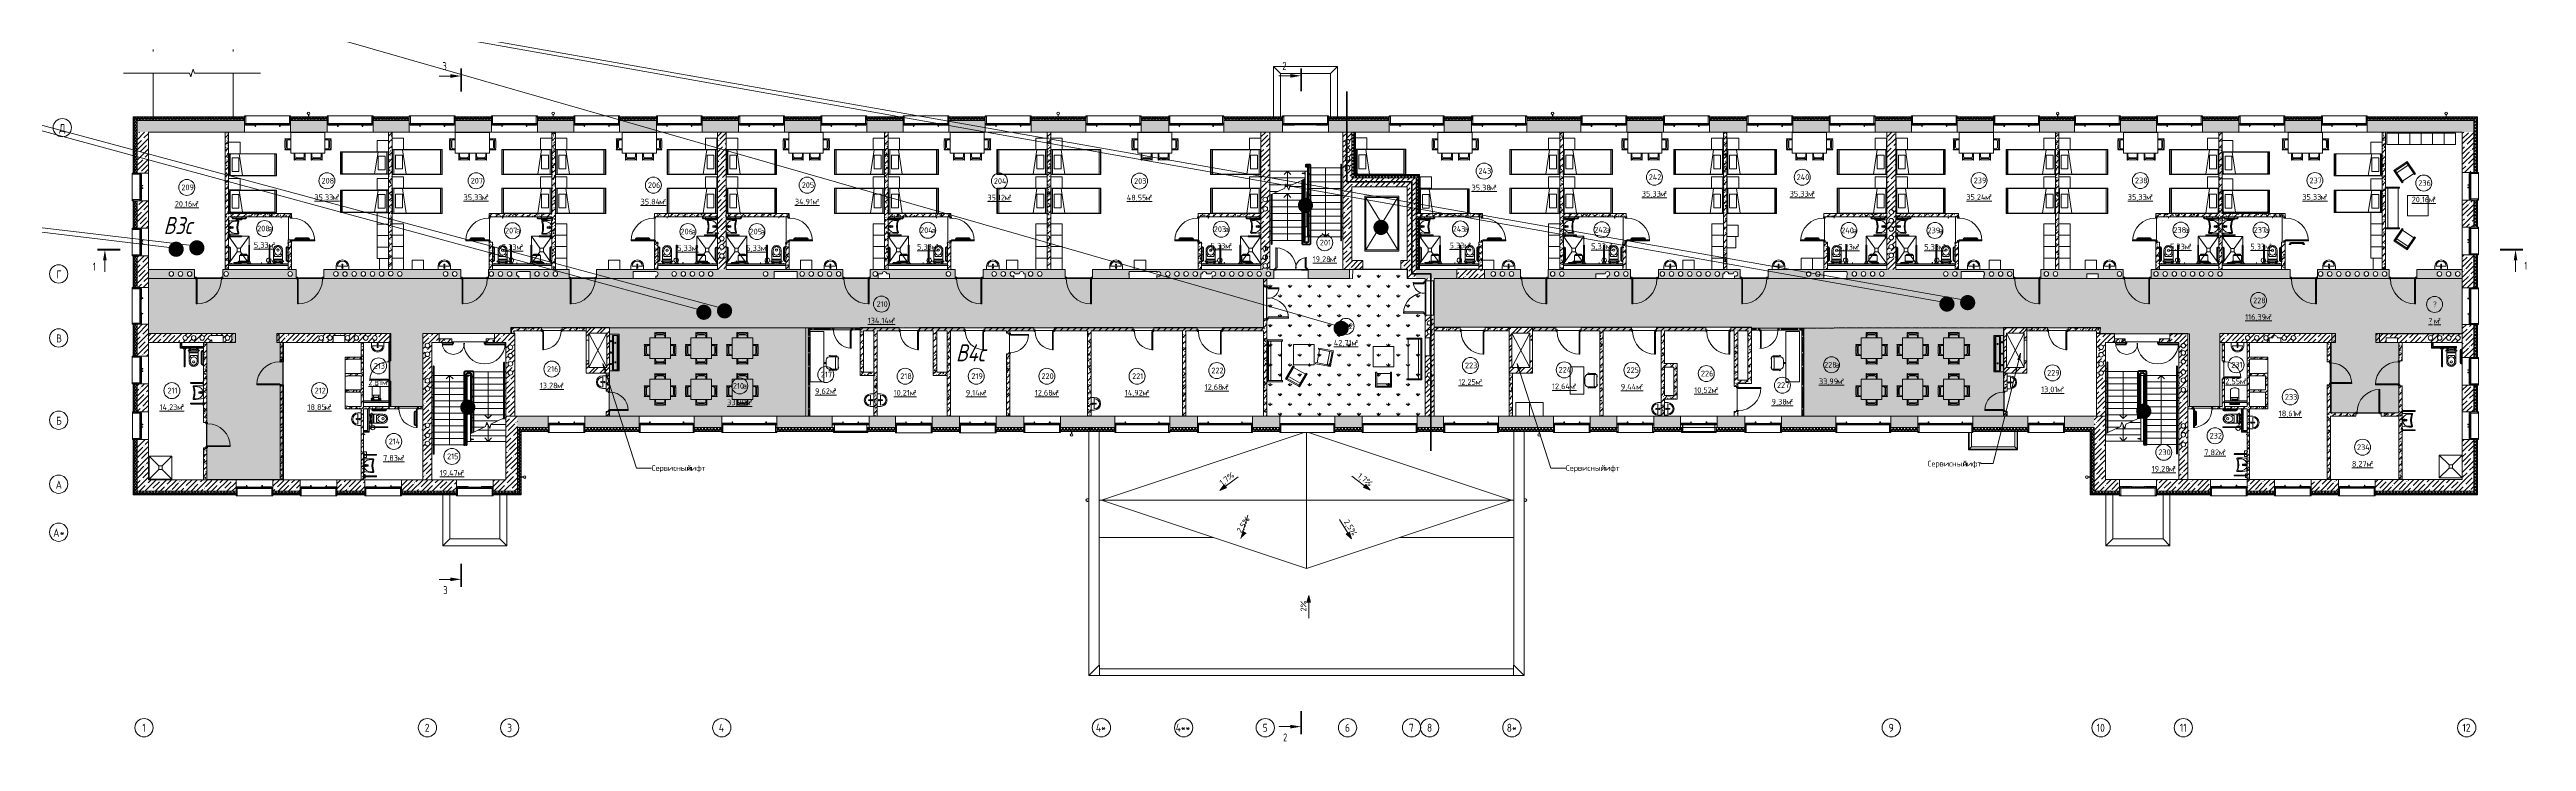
# Model space of a CAD drawing. Header units: millimetres. Extents: x -515342 to 330399, y -224905 to 507333.
# Drawn here: x -378160 to -269783, y 112115 to 142385 of the extents above; entities that cross this region are included whole.
import ezdxf

# ---------------------------------------------------------------- set-up
doc = ezdxf.new("R2010")
doc.units = ezdxf.units.MM
doc.linetypes.add('ASVP_Невидимые', pattern=[5, 3, -2])
doc.linetypes.add('ASVP_Штриховая_ш3 п1_5', pattern=[4.5, 3, -1.5])
doc.layers.get('0').update_dxf_attribs({"lineweight": 0})
for name, color, linetype, lineweight in [('_ Окна', 7, 'Continuous', 0), ('Аннотация', 7, 'Continuous', 0), ('Витраж', 7, 'Continuous', 0), ('Двери', 7, 'Continuous', 0), ('Крыша', 7, 'Continuous', 0), ('Лестницы', 7, 'Continuous', 0), ('Линии', 7, 'Continuous', 0), ('Линии разделители', 7, 'ASVP_Штриховая_ш3 п1_5', 0), ('Марки помещений', 7, 'Continuous', 0), ('Мебель', 7, 'Continuous', 0), ('Обобщенные модели', 7, 'Continuous', 0), ('Оборудование', 7, 'Continuous', 0), ('Ограждение', 7, 'Continuous', 0), ('Окна', 7, 'Continuous', 0), ('Оси', 7, 'Continuous', 0), ('Ответы', 4, 'Continuous', 0), ('Панели витража', 7, 'Continuous', 0), ('Перекрытие', 7, 'Continuous', 0), ('Размеры', 7, 'Continuous', 0), ('Разрезы', 7, 'Continuous', 0), ('Сантехника', 7, 'Continuous', 0), ('Стены внутренние', 7, 'Continuous', 0), ('Стены наружные', 7, 'Continuous', 0), ('Стены несущие', 7, 'Continuous', 0), ('Стены отделка', 7, 'Continuous', 0), ('Стены перегородки', 7, 'Continuous', 0), ('Стены штриховка', 7, 'Continuous', 0), ('Стрелки вверх', 7, 'Continuous', 0), ('Узлы', 7, 'Continuous', 0), ('экспертиза ДУ', 1, 'Continuous', 0), ('экспертиза категории', 1, 'Continuous', 0), ('экспертиза условные обозначения', 1, 'Continuous', 0)]:
    doc.layers.add(name, color=color, linetype=linetype, lineweight=lineweight)
doc.styles.add('GOST Common', font='', dxfattribs={"width": 0.9, "height": 350})
doc.styles.add('GOST Common_1', font='', dxfattribs={"width": 0.9, "height": 250})
doc.styles.add('GOST Common_2', font='', dxfattribs={"width": 0.9, "height": 250})
doc.styles.add('GOST Common_3', font='', dxfattribs={"width": 0.8, "height": 350})
doc.styles.add('mytext', font='isocpeur.ttf', dxfattribs={"width": 0.8, "oblique": 14.999978})
doc.styles.get('GOST Common').set_extended_font_data('GOST Common')
doc.styles.get('GOST Common_1').set_extended_font_data('GOST Common')
doc.styles.get('GOST Common_2').set_extended_font_data('GOST Common')
doc.styles.get('GOST Common_3').set_extended_font_data('GOST Common')
pattern_1 = [(45, (0, 0), (-224.5064, 224.5064), []), (45, (224.5, 0), (-224.5064, 224.5064), [396.875, -79.375, 3.353, -76.022])]
pattern_2 = [(45, (0, 0), (-70.71068, 70.71068), []), (135, (0, 0), (-70.71068, -70.71068), [])]
pattern_3 = [(45, (-374025.76, 123368.6), (-224.5064, 224.5064), []), (45, (-373801.25, 123368.6), (-224.5064, 224.5064), [396.875, -79.375, 3.353, -76.022])]
pattern_4 = [(45, (-374025.76, 123368.6), (-141.42136, 141.42136), [])]
pattern_5 = [(50, (-374025.76, 123368.6), (364.3679, -31.8783), [38.1, -419.1]), (355, (-374025.76, 123368.6), (-70.4859, 382.1133), [30.48, -335.28]), (100.451, (-373995.4, 123365.95), (293.885, 350.2334), [32.38, -356.18]), (46.184, (-374025.76, 123470.2), (542.1585, -84.0858), [57.15, -628.65]), (96.636, (-373980.6, 123463.2), (474.805, 494.8554), [48.57, -534.27]), (351.184, (-374025.76, 123470.2), (474.8102, 494.85), [45.72, -502.92]), (21, (-373974.96, 123444.8), (303.2285, -204.5305), [38.1, -419.1]), (326, (-373974.96, 123444.8), (123.6039, 368.376), [30.48, -335.28]), (71.451, (-373949.7, 123427.76), (426.8341, 163.8427), [32.38, -356.18]), (37.5, (-374025.76, 123368.6), (6.17665, 169.11015), [16.764, -314.452, 16.764, -323.596, -336.55]), (37.5, (-374025.76, 123368.6), (6.17665, 169.11015), [-671.576, 16.764, -319.786]), (7.5, (-374025.76, 123368.6), (133.63888, 200.3615), [16.764, -177.292, 16.764, -306.832, -128.27]), (7.5, (-374025.76, 123368.6), (133.63888, 200.3615), [-517.652, 16.764, -111.506]), (327.5, (-374139.04, 123368.6), (271.18182, -11.45836), [16.764, -110.236, 16.764, -379.476, -525.78]), (327.5, (-374139.04, 123368.6), (271.18182, -11.45836), [-523.24, 16.764, -509.016]), (317.5, (-374189.84, 123368.6), (296.2585, 50.85285), [16.764, -148.336, 16.764, -246.38, -373.38]), (317.5, (-374189.84, 123368.6), (296.2585, 50.85285), [-428.244, 16.764, -356.616])]
pattern_6 = [(45, (-374025.76, 123368.6), (-235.7317, 235.7317), []), (45, (-373868.6, 123368.6), (-235.7317, 235.7317), [])]
pattern_7 = [(45, (-374025.76, 123368.61), (-70.71068, 70.71068), []), (135, (-374025.76, 123368.61), (-70.71068, -70.71068), [])]
pattern_8 = [(45, (-374025.76, 123368.6), (-106.06602, 106.06602), [])]
pattern_9 = [(90, (-374753.14, -34405.7), (-431.0523, 431.0523), [114.3, -747.8046]), (45, (-374753.14, -34405.7), (-431.0523, 431.0523), [114.3, -495.3]), (135, (-374753.14, -34405.7), (-431.0523, -431.0523), [114.3, -495.3])]

# ---------------------------------------------------------------- blocks, each defined once
blk = doc.blocks.new('Окно_ПВХ_3Створки_1Фрамуга-верх - АР_Окно_ОП_1820_h_х1970_3ст2фр-в-9696728-О_АР_П_2__3_400_План 2 этажа')
at = {"layer": '_ Окна'}
for p, q in [((-929, 130), (-1005, 130)), ((-1005, 130), (-1005, 70)), ((-1005, 70), (-947, 70)), ((-985, 70), (-985, 130)), ((-965, 56), (-965, 70)), ((-880, 56), (-965, 56)), ((-947, 84), (-947, 116)), ((-947, 116), (-929, 116)), ((-505, 84), (-947, 84)), ((-929, 116), (-929, 130)), ((-523, 116), (-929, 116)), ((-880, 70), (-880, 56)), ((-572, 70), (-572, 56)), ((-487, 56), (-572, 56)), ((-447, 130), (-523, 130)), ((-523, 130), (-523, 116)), ((-523, 116), (-505, 116)), ((-505, 116), (-505, 84)), ((-505, 70), (-465, 70)), ((-487, 70), (-487, 56)), ((-465, 84), (-465, 116)), ((-465, 116), (-447, 116)), ((465, 84), (-465, 84)), ((-447, 116), (-447, 130)), ((447, 116), (-447, 116)), ((523, 130), (447, 130)), ((447, 130), (447, 116)), ((447, 116), (465, 116)), ((465, 116), (465, 84)), ((465, 70), (505, 70)), ((487, 56), (487, 70)), ((572, 56), (487, 56)), ((505, 84), (505, 116)), ((505, 116), (523, 116)), ((947, 84), (505, 84)), ((523, 116), (523, 130)), ((929, 116), (523, 116)), ((572, 70), (572, 56)), ((880, 70), (880, 56)), ((965, 56), (880, 56)), ((929, 130), (929, 116)), ((1005, 130), (929, 130)), ((929, 116), (947, 116)), ((947, 116), (947, 84)), ((947, 70), (1005, 70)), ((965, 70), (965, 56)), ((985, 70), (985, 130)), ((1005, 70), (1005, 130))]:
    blk.add_line(p, q, dxfattribs=at)
at = {"layer": 'Окна'}
for p, q in [((-929, 130), (-523, 130)), ((-505, 70), (-929, 70)), ((-572, 56), (-880, 56)), ((-548.5, -4), (-548.5, 56)), ((-528.5, 56), (-528.5, -4)), ((465, 70), (-465, 70)), ((-447, 130), (447, 130)), ((929, 70), (505, 70)), ((523, 130), (929, 130)), ((528.5, -4), (528.5, 56)), ((548.5, 56), (548.5, -4)), ((880, 56), (572, 56)), ((-528.5, -4), (-548.5, -4)), ((548.5, -4), (528.5, -4))]:
    blk.add_line(p, q, dxfattribs=at)
blk = doc.blocks.new('Окно_ПВХ_3Створки_1Фрамуга-верх - АР_Окно_ОП_1820_h_х2370_3ст2фр-в-9695517-О_АР_П_2__3_400_План 2 этажа')
at = {"layer": '_ Окна'}
for p, q in [((-1129, 130), (-1205, 130)), ((-1205, 130), (-1205, 70)), ((-1205, 70), (-1147, 70)), ((-1185, 70), (-1185, 130)), ((-1165, 56), (-1165, 70)), ((-1080, 56), (-1165, 56)), ((-1147, 84), (-1147, 116)), ((-1147, 116), (-1129, 116)), ((-705, 84), (-1147, 84)), ((-1129, 116), (-1129, 130)), ((-723, 116), (-1129, 116)), ((-1080, 70), (-1080, 56)), ((-772, 70), (-772, 56)), ((-687, 56), (-772, 56)), ((-647, 130), (-723, 130)), ((-723, 130), (-723, 116)), ((-723, 116), (-705, 116)), ((-705, 116), (-705, 84)), ((-705, 70), (-665, 70)), ((-687, 70), (-687, 56)), ((-665, 84), (-665, 116)), ((-665, 116), (-647, 116)), ((665, 84), (-665, 84)), ((-647, 116), (-647, 130)), ((647, 116), (-647, 116)), ((723, 130), (647, 130)), ((647, 130), (647, 116)), ((647, 116), (665, 116)), ((665, 116), (665, 84)), ((665, 70), (705, 70)), ((687, 56), (687, 70)), ((772, 56), (687, 56)), ((705, 84), (705, 116)), ((705, 116), (723, 116)), ((1147, 84), (705, 84)), ((723, 116), (723, 130)), ((1129, 116), (723, 116)), ((772, 70), (772, 56)), ((1080, 70), (1080, 56)), ((1165, 56), (1080, 56)), ((1129, 130), (1129, 116)), ((1205, 130), (1129, 130)), ((1129, 116), (1147, 116)), ((1147, 116), (1147, 84)), ((1147, 70), (1205, 70)), ((1165, 70), (1165, 56)), ((1185, 70), (1185, 130)), ((1205, 70), (1205, 130))]:
    blk.add_line(p, q, dxfattribs=at)
at = {"layer": 'Окна'}
for p, q in [((-1129, 130), (-723, 130)), ((-705, 70), (-1129, 70)), ((-772, 56), (-1080, 56)), ((-748.5, -4), (-748.5, 56)), ((-728.5, 56), (-728.5, -4)), ((665, 70), (-665, 70)), ((-647, 130), (647, 130)), ((1129, 70), (705, 70)), ((723, 130), (1129, 130)), ((728.5, -4), (728.5, 56)), ((748.5, 56), (748.5, -4)), ((1080, 56), (772, 56)), ((-728.5, -4), (-748.5, -4)), ((748.5, -4), (728.5, -4))]:
    blk.add_line(p, q, dxfattribs=at)
blk = doc.blocks.new('Окно_ПВХ_2Створки_1Фрамуга-верх - АР_Окно_ОП_1820_h_х11700_2ст1фр-в-9696407-О_АР_П_2__3_400_План 2 этажа')
at = {"layer": '_ Окна'}
for p, q in [((-529, 130), (-605, 130)), ((-605, 130), (-605, 70)), ((-605, 70), (-547, 70)), ((-585, 70), (-585, 130)), ((-565, 56), (-565, 70)), ((-480, 56), (-565, 56)), ((-547, 84), (-547, 116)), ((-547, 116), (-529, 116)), ((-529, 116), (-529, 130)), ((-480, 116), (-529, 116)), ((-498, 102), (-498, 70)), ((-480, 102), (-498, 102)), ((-498, 102), (-69, 102)), ((-498, 70), (-480, 70)), ((-498, 70), (-69, 70)), ((-480, 116), (-480, 102)), ((-480, 70), (-480, 56)), ((-87, 116), (-87, 102)), ((-87, 116), (-38, 116)), ((-87, 102), (-69, 102)), ((-87, 70), (-87, 56)), ((-69, 70), (-87, 70)), ((-2, 56), (-87, 56)), ((-69, 102), (-69, 70)), ((38, 130), (-38, 130)), ((-38, 130), (-38, 116)), ((-38, 116), (-20, 116)), ((-20, 116), (-20, 84)), ((-20, 70), (20, 70)), ((-2, 70), (-2, 56)), ((2, 56), (2, 70)), ((87, 56), (2, 56)), ((20, 84), (20, 116)), ((20, 116), (38, 116)), ((38, 116), (38, 130)), ((87, 116), (38, 116)), ((69, 102), (69, 70)), ((87, 102), (69, 102)), ((69, 102), (498, 102)), ((69, 70), (87, 70)), ((69, 70), (498, 70)), ((87, 116), (87, 102)), ((87, 70), (87, 56)), ((480, 116), (480, 102)), ((480, 116), (529, 116)), ((480, 102), (498, 102)), ((480, 70), (480, 56)), ((498, 70), (480, 70)), ((565, 56), (480, 56)), ((498, 102), (498, 70)), ((529, 130), (529, 116)), ((605, 130), (529, 130)), ((529, 116), (547, 116)), ((547, 116), (547, 84)), ((547, 70), (605, 70)), ((565, 70), (565, 56)), ((585, 70), (585, 130)), ((605, 70), (605, 130))]:
    blk.add_line(p, q, dxfattribs=at)
at = {"layer": 'Окна'}
for p, q in [((-529, 130), (-38, 130)), ((-480, 116), (-87, 116)), ((-87, 56), (-480, 56)), ((-63.5, -4), (-63.5, 56)), ((-43.5, 56), (-43.5, -4)), ((38, 130), (529, 130)), ((43.5, -4), (43.5, 56)), ((63.5, 56), (63.5, -4)), ((87, 116), (480, 116)), ((480, 56), (87, 56)), ((-43.5, -4), (-63.5, -4)), ((63.5, -4), (43.5, -4))]:
    blk.add_line(p, q, dxfattribs=at)
blk = doc.blocks.new('Окно_ПВХ_3Створки_1Фрамуга-верх - АР_Окно_ОП_1820_h_х1570_3ст2фр-в-9695280-О_АР_П_2__3_400_План 2 этажа')
at = {"layer": '_ Окна'}
for p, q in [((-729, 130), (-805, 130)), ((-805, 130), (-805, 70)), ((-805, 70), (-747, 70)), ((-785, 70), (-785, 130)), ((-765, 56), (-765, 70)), ((-680, 56), (-765, 56)), ((-747, 84), (-747, 116)), ((-747, 116), (-729, 116)), ((-305, 84), (-747, 84)), ((-729, 116), (-729, 130)), ((-323, 116), (-729, 116)), ((-680, 70), (-680, 56)), ((-372, 70), (-372, 56)), ((-287, 56), (-372, 56)), ((-247, 130), (-323, 130)), ((-323, 130), (-323, 116)), ((-323, 116), (-305, 116)), ((-305, 116), (-305, 84)), ((-305, 70), (-265, 70)), ((-287, 70), (-287, 56)), ((-265, 84), (-265, 116)), ((-265, 116), (-247, 116)), ((265, 84), (-265, 84)), ((-247, 116), (-247, 130)), ((247, 116), (-247, 116)), ((323, 130), (247, 130)), ((247, 130), (247, 116)), ((247, 116), (265, 116)), ((265, 116), (265, 84)), ((265, 70), (305, 70)), ((287, 56), (287, 70)), ((372, 56), (287, 56)), ((305, 84), (305, 116)), ((305, 116), (323, 116)), ((747, 84), (305, 84)), ((323, 116), (323, 130)), ((729, 116), (323, 116)), ((372, 70), (372, 56)), ((680, 70), (680, 56)), ((765, 56), (680, 56)), ((729, 130), (729, 116)), ((805, 130), (729, 130)), ((729, 116), (747, 116)), ((747, 116), (747, 84)), ((747, 70), (805, 70)), ((765, 70), (765, 56)), ((785, 70), (785, 130)), ((805, 70), (805, 130))]:
    blk.add_line(p, q, dxfattribs=at)
at = {"layer": 'Окна'}
for p, q in [((-729, 130), (-323, 130)), ((-305, 70), (-729, 70)), ((-372, 56), (-680, 56)), ((-348.5, -4), (-348.5, 56)), ((-328.5, 56), (-328.5, -4)), ((265, 70), (-265, 70)), ((-247, 130), (247, 130)), ((729, 70), (305, 70)), ((323, 130), (729, 130)), ((328.5, -4), (328.5, 56)), ((348.5, 56), (348.5, -4)), ((680, 56), (372, 56)), ((-328.5, -4), (-348.5, -4)), ((348.5, -4), (328.5, -4))]:
    blk.add_line(p, q, dxfattribs=at)
blk = doc.blocks.new('ОкноРехау_3фр__ - ЛК_1570х1820-9694719-О_АР_П_2__3_400_План 2 этажа')
at = {"layer": '_ Окна'}
for p, q in [((-729, 130), (-805, 130)), ((-805, 130), (-805, 70)), ((-805, 70), (-747, 70)), ((-785, 70), (-785, 130)), ((-765, 52), (-765, 70)), ((-680, 52), (-765, 52)), ((-747, 88), (-747, 112)), ((-747, 112), (-729, 112)), ((-729, 112), (-729, 130)), ((-680, 112), (-729, 112)), ((-698, 94), (-698, 70)), ((-680, 94), (-698, 94)), ((-698, 94), (-354, 94)), ((-698, 70), (-680, 70)), ((-698, 70), (-354, 70)), ((-680, 112), (-680, 94)), ((-680, 70), (-680, 52)), ((-372, 112), (-372, 94)), ((-372, 112), (-323, 112)), ((-372, 94), (-354, 94)), ((-372, 70), (-372, 52)), ((-354, 70), (-372, 70)), ((-287, 52), (-372, 52)), ((-354, 94), (-354, 70)), ((-247, 130), (-323, 130)), ((-323, 130), (-323, 112)), ((-323, 112), (-305, 112)), ((-305, 112), (-305, 88)), ((-305, 70), (-265, 70)), ((-287, 70), (-287, 52)), ((-265, 88), (-265, 112)), ((-265, 112), (-247, 112)), ((-265, 88), (265, 88)), ((-265, 88), (-247, 88)), ((-247, 70), (-265, 70)), ((-247, 112), (-247, 130)), ((-247, 112), (247, 112)), ((-247, 88), (-247, 70)), ((323, 130), (247, 130)), ((247, 130), (247, 112)), ((247, 112), (265, 112)), ((247, 88), (247, 70)), ((265, 88), (247, 88)), ((265, 70), (247, 70)), ((265, 112), (265, 88)), ((265, 70), (305, 70)), ((287, 52), (287, 70)), ((372, 52), (287, 52)), ((305, 88), (305, 112)), ((305, 112), (323, 112)), ((323, 112), (323, 130)), ((372, 112), (323, 112)), ((354, 94), (354, 70)), ((372, 94), (354, 94)), ((354, 94), (698, 94)), ((354, 70), (372, 70)), ((354, 70), (698, 70)), ((372, 112), (372, 94)), ((372, 70), (372, 52)), ((680, 112), (680, 94)), ((680, 112), (729, 112)), ((680, 94), (698, 94)), ((680, 70), (680, 52)), ((698, 70), (680, 70)), ((765, 52), (680, 52)), ((698, 94), (698, 70)), ((729, 130), (729, 112)), ((805, 130), (729, 130)), ((729, 112), (747, 112)), ((747, 112), (747, 88)), ((747, 70), (805, 70)), ((765, 70), (765, 52)), ((785, 70), (785, 130)), ((805, 70), (805, 130))]:
    blk.add_line(p, q, dxfattribs=at)
at = {"layer": 'Окна'}
for p, q in [((-729, 130), (-323, 130)), ((-680, 112), (-372, 112)), ((-372, 52), (-680, 52)), ((-247, 130), (247, 130)), ((247, 70), (-247, 70)), ((323, 130), (729, 130)), ((372, 112), (680, 112)), ((680, 52), (372, 52))]:
    blk.add_line(p, q, dxfattribs=at)
blk = doc.blocks.new('ОкноРехау_3фр__ - ЛК_1570х1970-9698878-О_АР_П_2__3_400_План 2 этажа')
at = {"layer": '_ Окна'}
for p, q in [((-929, 130), (-1005, 130)), ((-1005, 130), (-1005, 70)), ((-1005, 70), (-947, 70)), ((-985, 70), (-985, 130)), ((-965, 52), (-965, 70)), ((-880, 52), (-965, 52)), ((-947, 88), (-947, 112)), ((-947, 112), (-929, 112)), ((-929, 112), (-929, 130)), ((-880, 112), (-929, 112)), ((-898, 94), (-898, 70)), ((-880, 94), (-898, 94)), ((-898, 94), (-554, 94)), ((-898, 70), (-880, 70)), ((-898, 70), (-554, 70)), ((-880, 112), (-880, 94)), ((-880, 70), (-880, 52)), ((-572, 112), (-572, 94)), ((-572, 112), (-523, 112)), ((-572, 94), (-554, 94)), ((-572, 70), (-572, 52)), ((-554, 70), (-572, 70)), ((-487, 52), (-572, 52)), ((-554, 94), (-554, 70)), ((-447, 130), (-523, 130)), ((-523, 130), (-523, 112)), ((-523, 112), (-505, 112)), ((-505, 112), (-505, 88)), ((-505, 70), (-465, 70)), ((-487, 70), (-487, 52)), ((-465, 88), (-465, 112)), ((-465, 112), (-447, 112)), ((-465, 88), (465, 88)), ((-465, 88), (-447, 88)), ((-447, 70), (-465, 70)), ((-447, 112), (-447, 130)), ((-447, 112), (447, 112)), ((-447, 88), (-447, 70)), ((523, 130), (447, 130)), ((447, 130), (447, 112)), ((447, 112), (465, 112)), ((447, 88), (447, 70)), ((465, 88), (447, 88)), ((465, 70), (447, 70)), ((465, 112), (465, 88)), ((465, 70), (505, 70)), ((487, 52), (487, 70)), ((572, 52), (487, 52)), ((505, 88), (505, 112)), ((505, 112), (523, 112)), ((523, 112), (523, 130)), ((572, 112), (523, 112)), ((554, 94), (554, 70)), ((572, 94), (554, 94)), ((554, 94), (898, 94)), ((554, 70), (572, 70)), ((554, 70), (898, 70)), ((572, 112), (572, 94)), ((572, 70), (572, 52)), ((880, 112), (880, 94)), ((880, 112), (929, 112)), ((880, 94), (898, 94)), ((880, 70), (880, 52)), ((898, 70), (880, 70)), ((965, 52), (880, 52)), ((898, 94), (898, 70)), ((929, 130), (929, 112)), ((1005, 130), (929, 130)), ((929, 112), (947, 112)), ((947, 112), (947, 88)), ((947, 70), (1005, 70)), ((965, 70), (965, 52)), ((985, 70), (985, 130)), ((1005, 70), (1005, 130))]:
    blk.add_line(p, q, dxfattribs=at)
at = {"layer": 'Окна'}
for p, q in [((-929, 130), (-523, 130)), ((-880, 112), (-572, 112)), ((-572, 52), (-880, 52)), ((-447, 130), (447, 130)), ((447, 70), (-447, 70)), ((523, 130), (929, 130)), ((572, 112), (880, 112)), ((880, 52), (572, 52))]:
    blk.add_line(p, q, dxfattribs=at)
blk = doc.blocks.new('Окно_ПВХ_3Створки_1Фрамуга-верх - АР_Окно_ОП_1820_h_х2370_3ст2фр-в E30-10240666-О_АР_П_2__3_400_План 2 этажа')
at = {"layer": '_ Окна'}
for p, q in [((-1129, 130), (-1205, 130)), ((-1205, 130), (-1205, 70)), ((-1205, 70), (-1147, 70)), ((-1185, 70), (-1185, 130)), ((-1147, 84), (-1147, 116)), ((-1147, 116), (-1129, 116)), ((-705, 84), (-1147, 84)), ((-1129, 70), (-1147, 70)), ((-1129, 116), (-1129, 130)), ((-723, 116), (-1129, 116)), ((-647, 130), (-723, 130)), ((-723, 130), (-723, 116)), ((-723, 116), (-705, 116)), ((-705, 116), (-705, 84)), ((-705, 70), (-665, 70)), ((-665, 84), (-665, 116)), ((-665, 116), (-647, 116)), ((665, 84), (-665, 84)), ((-647, 116), (-647, 130)), ((647, 116), (-647, 116)), ((723, 130), (647, 130)), ((647, 130), (647, 116)), ((647, 116), (665, 116)), ((665, 116), (665, 84)), ((665, 70), (705, 70)), ((705, 84), (705, 116)), ((705, 116), (723, 116)), ((1147, 84), (705, 84)), ((723, 116), (723, 130)), ((1129, 116), (723, 116)), ((1129, 130), (1129, 116)), ((1205, 130), (1129, 130)), ((1129, 116), (1147, 116)), ((1147, 70), (1129, 70)), ((1147, 116), (1147, 84)), ((1147, 70), (1205, 70)), ((1185, 70), (1185, 130)), ((1205, 70), (1205, 130))]:
    blk.add_line(p, q, dxfattribs=at)
at = {"layer": 'Окна'}
for p, q in [((-1129, 130), (-723, 130)), ((-705, 70), (-1129, 70)), ((665, 70), (-665, 70)), ((-647, 130), (647, 130)), ((1129, 70), (705, 70)), ((723, 130), (1129, 130))]:
    blk.add_line(p, q, dxfattribs=at)
blk = doc.blocks.new('Окно_ПВХ_3Створки_1Фрамуга-верх - АР_Окно_ОП_1820_h_х1570_3ст2фр-в-9800995-О_АР_П_2__3_400_План 2 этажа')
at = {"layer": '_ Окна'}
for p, q in [((-729, 130), (-805, 130)), ((-805, 130), (-805, 70)), ((-805, 70), (-747, 70)), ((-785, 70), (-785, 130)), ((-765, 56), (-765, 70)), ((-680, 56), (-765, 56)), ((-747, 84), (-747, 116)), ((-747, 116), (-729, 116)), ((-305, 84), (-747, 84)), ((-729, 116), (-729, 130)), ((-323, 116), (-729, 116)), ((-680, 70), (-680, 56)), ((-372, 70), (-372, 56)), ((-287, 56), (-372, 56)), ((-247, 130), (-323, 130)), ((-323, 130), (-323, 116)), ((-323, 116), (-305, 116)), ((-305, 116), (-305, 84)), ((-305, 70), (-265, 70)), ((-287, 70), (-287, 56)), ((-265, 84), (-265, 116)), ((-265, 116), (-247, 116)), ((265, 84), (-265, 84)), ((-247, 116), (-247, 130)), ((247, 116), (-247, 116)), ((323, 130), (247, 130)), ((247, 130), (247, 116)), ((247, 116), (265, 116)), ((265, 116), (265, 84)), ((265, 70), (305, 70)), ((287, 56), (287, 70)), ((372, 56), (287, 56)), ((305, 84), (305, 116)), ((305, 116), (323, 116)), ((747, 84), (305, 84)), ((323, 116), (323, 130)), ((729, 116), (323, 116)), ((372, 70), (372, 56)), ((680, 70), (680, 56)), ((765, 56), (680, 56)), ((729, 130), (729, 116)), ((805, 130), (729, 130)), ((729, 116), (747, 116)), ((747, 116), (747, 84)), ((747, 70), (805, 70)), ((765, 70), (765, 56)), ((785, 70), (785, 130)), ((805, 70), (805, 130))]:
    blk.add_line(p, q, dxfattribs=at)
at = {"layer": 'Окна'}
for p, q in [((-729, 130), (-323, 130)), ((-305, 70), (-729, 70)), ((-372, 56), (-680, 56)), ((-348.5, -4), (-348.5, 56)), ((-328.5, 56), (-328.5, -4)), ((265, 70), (-265, 70)), ((-247, 130), (247, 130)), ((729, 70), (305, 70)), ((323, 130), (729, 130)), ((328.5, -4), (328.5, 56)), ((348.5, 56), (348.5, -4)), ((680, 56), (372, 56)), ((-328.5, -4), (-348.5, -4)), ((348.5, -4), (328.5, -4))]:
    blk.add_line(p, q, dxfattribs=at)
blk = doc.blocks.new('Прямоугольный импост - АР_Откос_Металлический_50х330 Коричневый Левый-9899767-О_АР_П_2__3_400_План 2 этажа')
at = {"layer": 'Витраж'}
for p, q in [((31623, 2595), (30213, 2595)), ((30213, 2265), (31623, 2265))]:
    blk.add_line(p, q, dxfattribs=at)
blk = doc.blocks.new('Прямоугольный импост - АР_Откос_Металлический_50х330 Коричневый Правый-9899914-О_АР_П_2__3_400_План 2 этажа')
at = {"layer": 'Витраж', "lineweight": 18}
for p, q in [((-50, -40), (-50, 290)), ((-50, 290), (-49, 290)), ((-49, 290), (-49, -39)), ((-1, -39), (-1, 150)), ((-1, 150), (0, 150)), ((0, 150), (0, -40)), ((0, -40), (-50, -40)), ((-49, -39), (-1, -39))]:
    blk.add_line(p, q, dxfattribs=at)
blk = doc.blocks.new('Прямоугольный импост - АР_Откос_Металлический_50х330 Коричневый Левый-9899768-О_АР_П_2__3_400_План 2 этажа')
at = {"layer": 'Витраж', "lineweight": 18}
for p, q in [((-50, 290), (-50, -40)), ((-49, 290), (-50, 290)), ((-49, -39), (-49, 290)), ((0, 150), (-1, 150)), ((-1, 150), (-1, -39)), ((0, -40), (0, 150)), ((-50, -40), (0, -40)), ((-1, -39), (-49, -39))]:
    blk.add_line(p, q, dxfattribs=at)
blk = doc.blocks.new('Прямоугольный импост - АР_Откос_Металлический_50х330 Белый Левый-9898756-О_АР_П_2__3_400_План 2 этажа')
at = {"layer": 'Витраж'}
for p, q in [((34437, 2577), (32927, 2577)), ((32927, 2247), (34437, 2247))]:
    blk.add_line(p, q, dxfattribs=at)
blk = doc.blocks.new('Прямоугольный импост - АР_Откос_Металлический_50х330 Белый Правый-9899489-О_АР_П_2__3_400_План 2 этажа')
at = {"layer": 'Витраж', "lineweight": 18}
for p, q in [((-50, -40), (-50, 290)), ((-50, 290), (-49, 290)), ((-49, 290), (-49, -39)), ((-1, -39), (-1, 150)), ((-1, 150), (0, 150)), ((0, 150), (0, -40)), ((0, -40), (-50, -40)), ((-49, -39), (-1, -39))]:
    blk.add_line(p, q, dxfattribs=at)
blk = doc.blocks.new('Прямоугольный импост - АР_Откос_Металлический_50х330 Белый Левый-9898757-О_АР_П_2__3_400_План 2 этажа')
at = {"layer": 'Витраж', "lineweight": 18}
for p, q in [((-50, 290), (-50, -40)), ((-49, 290), (-50, 290)), ((-49, -39), (-49, 290)), ((0, 150), (-1, 150)), ((-1, 150), (-1, -39)), ((0, -40), (0, 150)), ((-50, -40), (0, -40)), ((-1, -39), (-49, -39))]:
    blk.add_line(p, q, dxfattribs=at)
blk = doc.blocks.new('Прямоугольный импост - АР_Откос_Металлический_50х330 Белый Левый-V18-О_АР_П_2__3_400_План 2 этажа')
at = {"layer": 'Витраж'}
blk.add_line((38540, 2265), (40050, 2265), dxfattribs=at)
blk = doc.blocks.new('Прямоугольный импост - АР_Откос_Металлический_50х330 Белый Правый-V19-О_АР_П_2__3_400_План 2 этажа')
at = {"layer": 'Витраж', "lineweight": 18}
for p, q in [((-50, -40), (-50, 290)), ((-49, 290), (-49, -39)), ((-1, -39), (-1, 150)), ((-1, 150), (0, 150)), ((0, 150), (0, -40)), ((0, -40), (-50, -40)), ((-49, -39), (-1, -39))]:
    blk.add_line(p, q, dxfattribs=at)
blk = doc.blocks.new('Прямоугольный импост - АР_Откос_Металлический_50х330 Белый Левый-V20-О_АР_П_2__3_400_План 2 этажа')
at = {"layer": 'Витраж', "lineweight": 18}
for p, q in [((-50, 290), (-50, -40)), ((-49, -39), (-49, 290)), ((0, 150), (-1, 150)), ((-1, 150), (-1, -39)), ((0, -40), (0, 150)), ((-50, -40), (0, -40)), ((-1, -39), (-49, -39))]:
    blk.add_line(p, q, dxfattribs=at)
blk = doc.blocks.new('Прямоугольный импост - АР_Откос_Металлический_50х330 Белый Левый-9898758-О_АР_П_2__3_400_План 2 этажа')
at = {"layer": 'Витраж'}
blk.add_line((25326, 2265), (27636, 2265), dxfattribs=at)
blk = doc.blocks.new('Прямоугольный импост - АР_Откос_Металлический_50х330 Коричневый Левый-9899770-О_АР_П_2__3_400_План 2 этажа')
at = {"layer": 'Витраж'}
blk.add_line((4076, -515), (5586, -515), dxfattribs=at)
blk = doc.blocks.new('Прямоугольный импост - АР_Откос_Металлический_50х330 Коричневый Правый-V21-О_АР_П_2__3_400_План 2 этажа')
at = {"layer": 'Витраж', "lineweight": 18}
for p, q in [((-50, -40), (-50, 290)), ((-49, 290), (-49, -39)), ((-1, -39), (-1, 150)), ((-1, 150), (0, 150)), ((0, 150), (0, -40)), ((0, -40), (-50, -40)), ((-49, -39), (-1, -39))]:
    blk.add_line(p, q, dxfattribs=at)
blk = doc.blocks.new('Прямоугольный импост - АР_Откос_Металлический_50х330 Коричневый Левый-V22-О_АР_П_2__3_400_План 2 этажа')
at = {"layer": 'Витраж', "lineweight": 18}
for p, q in [((-50, 290), (-50, -40)), ((-49, -39), (-49, 290)), ((0, 150), (-1, 150)), ((-1, 150), (-1, -39)), ((0, -40), (0, 150)), ((-50, -40), (0, -40)), ((-1, -39), (-49, -39))]:
    blk.add_line(p, q, dxfattribs=at)
blk = doc.blocks.new('Прямоугольный импост - АР_Откос_Металлический_50х330 Белый Левый-V23-О_АР_П_2__3_400_План 2 этажа')
at = {"layer": 'Витраж'}
for p, q in [((79975, 2595), (77665, 2595)), ((77665, 2265), (79975, 2265))]:
    blk.add_line(p, q, dxfattribs=at)
blk = doc.blocks.new('Прямоугольный импост - АР_Откос_Металлический_50х330 Белый Левый-9898759-О_АР_П_2__3_400_План 2 этажа')
at = {"layer": 'Витраж'}
blk.add_line((-505, 2005), (-505, 3115), dxfattribs=at)
blk = doc.blocks.new('Прямоугольный импост - АР_Откос_Металлический_50х330 Белый Правый-9899492-О_АР_П_2__3_400_План 2 этажа')
at = {"layer": 'Витраж', "lineweight": 18}
for p, q in [((-50, -280), (-50, 40)), ((-50, 40), (0, 40)), ((-1, 39), (-49, 39)), ((-49, 39), (-49, -280)), ((-1, -150), (-1, 39)), ((0, 40), (0, -150)), ((0, -150), (-1, -150))]:
    blk.add_line(p, q, dxfattribs=at)
blk = doc.blocks.new('Прямоугольный импост - АР_Откос_Металлический_50х330 Белый Левый-9898760-О_АР_П_2__3_400_План 2 этажа')
at = {"layer": 'Витраж', "lineweight": 18}
for p, q in [((0, 40), (-50, 40)), ((-50, 40), (-50, -280)), ((-49, -280), (-49, 39)), ((-49, 39), (-1, 39)), ((-1, 39), (-1, -150)), ((0, -150), (0, 40)), ((-1, -150), (0, -150))]:
    blk.add_line(p, q, dxfattribs=at)
blk = doc.blocks.new('Прямоугольный импост - АР_Откос_Металлический_50х330 Коричневый Левый-9899776-О_АР_П_2__3_400_План 2 этажа')
at = {"layer": 'Витраж'}
blk.add_line((-515, 4442), (-515, 5552), dxfattribs=at)
blk = doc.blocks.new('Прямоугольный импост - АР_Откос_Металлический_50х330 Коричневый Правый-9899919-О_АР_П_2__3_400_План 2 этажа')
at = {"layer": 'Витраж', "lineweight": 18}
for p, q in [((-50, -290), (-50, 40)), ((-50, 40), (0, 40)), ((-1, 39), (-49, 39)), ((-49, 39), (-49, -290)), ((-1, -150), (-1, 39)), ((0, 40), (0, -150)), ((0, -150), (-1, -150))]:
    blk.add_line(p, q, dxfattribs=at)
blk = doc.blocks.new('Прямоугольный импост - АР_Откос_Металлический_50х330 Коричневый Левый-9899773-О_АР_П_2__3_400_План 2 этажа')
at = {"layer": 'Витраж', "lineweight": 18}
for p, q in [((0, 40), (-50, 40)), ((-50, 40), (-50, -290)), ((-49, -290), (-49, 39)), ((-49, 39), (-1, 39)), ((-1, 39), (-1, -150)), ((0, -150), (0, 40)), ((-1, -150), (0, -150))]:
    blk.add_line(p, q, dxfattribs=at)
blk = doc.blocks.new('Прямоугольный импост - АР_Откос_Металлический_50х330 Белый Левый-9898763-О_АР_П_2__3_400_План 2 этажа')
at = {"layer": 'Витраж'}
blk.add_line((-515, 7045), (-515, 8555), dxfattribs=at)
blk = doc.blocks.new('Прямоугольный импост - АР_Откос_Металлический_50х330 Белый Правый-V24-О_АР_П_2__3_400_План 2 этажа')
at = {"layer": 'Витраж', "lineweight": 18}
for p, q in [((-50, -290), (-50, 40)), ((-50, 40), (0, 40)), ((-1, 39), (-49, 39)), ((-49, 39), (-49, -290)), ((-1, -150), (-1, 39)), ((0, 40), (0, -150)), ((0, -150), (-1, -150))]:
    blk.add_line(p, q, dxfattribs=at)
blk = doc.blocks.new('Прямоугольный импост - АР_Откос_Металлический_50х330 Белый Левый-V25-О_АР_П_2__3_400_План 2 этажа')
at = {"layer": 'Витраж', "lineweight": 18}
for p, q in [((0, 40), (-50, 40)), ((-50, 40), (-50, -290)), ((-49, -290), (-49, 39)), ((-49, 39), (-1, 39)), ((-1, 39), (-1, -150)), ((0, -150), (0, 40)), ((-1, -150), (0, -150))]:
    blk.add_line(p, q, dxfattribs=at)
blk = doc.blocks.new('Прямоугольный импост - АР_Откос_Металлический_50х330 Белый Левый-9898761-О_АР_П_2__3_400_План 2 этажа')
at = {"layer": 'Витраж'}
blk.add_line((4449, 16115), (6359, 16115), dxfattribs=at)
blk = doc.blocks.new('Прямоугольный импост - АР_Откос_Металлический_50х330 Коричневый Левый-9899774-О_АР_П_2__3_400_План 2 этажа')
at = {"layer": 'Витраж'}
blk.add_line((8064, 16115), (9974, 16115), dxfattribs=at)
blk = doc.blocks.new('Прямоугольный импост - АР_Откос_Металлический_50х330 Белый Левый-9898762-О_АР_П_2__3_400_План 2 этажа')
at = {"layer": 'Витраж'}
blk.add_line((41264, 16115), (43574, 16115), dxfattribs=at)
blk = doc.blocks.new('Прямоугольный импост - АР_Откос_Металлический_50х330 Коричневый Левый-9899775-О_АР_П_2__3_400_План 2 этажа')
at = {"layer": 'Витраж'}
blk.add_line((54534, 16115), (56844, 16115), dxfattribs=at)
blk = doc.blocks.new('Прямоугольный импост - АР_Откос_Металлический_50х330 Коричневый Левый-9899771-О_АР_П_2__3_400_План 2 этажа')
at = {"layer": 'Витраж'}
for p, q in [((59220, 2595), (56910, 2595)), ((56910, 2265), (59220, 2265))]:
    blk.add_line(p, q, dxfattribs=at)
blk = doc.blocks.new('Влж_Водосточная труба_Хомут - Хомут-10082757-О_АР_П_2__3_400_План 2 этажа')
at = {"layer": 'Обобщенные модели'}
for start, end in [(90, 270), (66.46626, 90), (270, 293.53374)]:
    blk.add_arc((41268, -695), 55, start, end, dxfattribs=at)
blk = doc.blocks.new('TN_Отвод угловой ТехноНИКОЛЬ - Отвод угловой_ с квадратного сечения _100_100мм_ в круглое _100мм_-10082680-О_АР_П_2__3_400_План 2 этажа')
at = {"layer": 'Обобщенные модели'}
for p, q in [((-50, 0), (-50, -66.8)), ((50, 0), (50, -66.8))]:
    blk.add_line(p, q, dxfattribs=at)
blk.add_arc((0, 0), 50, 360, 180, dxfattribs=at)
blk = doc.blocks.new('Влж_Водосточная труба_Хомут - Хомут-10082788-О_АР_П_2__3_400_План 2 этажа')
at = {"layer": 'Обобщенные модели'}
for start, end in [(90, 113.53374), (246.46626, 270), (270, 90)]:
    blk.add_arc((60452, -695), 55, start, end, dxfattribs=at)
blk = doc.blocks.new('TN_Отвод угловой ТехноНИКОЛЬ - Отвод угловой_ с квадратного сечения _100_100мм_ в круглое _100мм_-10082681-О_АР_П_2__3_400_План 2 этажа')
at = {"layer": 'Обобщенные модели'}
for p, q in [((-50, 66.8), (-50, 0)), ((50, 66.8), (50, 0))]:
    blk.add_line(p, q, dxfattribs=at)
blk.add_arc((0, 0), 50, 180, 360, dxfattribs=at)
blk = doc.blocks.new('Влж_Водосточная труба_Хомут - Хомут-9745428-О_АР_П_2__3_400_План 2 этажа')
at = {"layer": 'Обобщенные модели'}
for p, q in [((16600, 317), (16505, 317)), ((16505, 307), (16505, 317)), ((16505, 307), (16600, 307))]:
    blk.add_line(p, q, dxfattribs=at)
for start, end in [(90, 270), (270, 90)]:
    blk.add_arc((16655, 312), 55, start, end, dxfattribs=at)
blk.add_open_spline([(16600, 317), (16600, 317), (16600, 317), (16600, 317), (16600, 317), (16600, 316), (16600, 316), (16600, 315), (16600, 314), (16600, 313), (16600, 312), (16600, 312), (16600, 311), (16600, 310), (16600, 309), (16600, 309), (16600, 308), (16600, 307), (16600, 307)], degree=3, knots=[0, 0, 0, 0, 0.0555556, 0.1111111, 0.1666667, 0.2222222, 0.2777778, 0.3333333, 0.3888889, 0.4444444, 0.5138889, 0.5486111, 0.5833333, 0.6527778, 0.7222222, 0.7916667, 0.8611111, 1, 1, 1, 1], dxfattribs=at)
blk = doc.blocks.new('Влж_Водосточная труба_Хомут - Хомут-V26-О_АР_П_2__3_400_План 2 этажа')
at = {"layer": 'Обобщенные модели'}
for p, q in [((40580, 2305), (40580, 2210)), ((40580, 2305), (40590, 2305)), ((40590, 2210), (40590, 2305))]:
    blk.add_line(p, q, dxfattribs=at)
for start, end in [(360, 180), (180, 360)]:
    blk.add_arc((40585, 2155), 55, start, end, dxfattribs=at)
blk.add_open_spline([(40590, 2210), (40590, 2210), (40590, 2210), (40590, 2210), (40589, 2210), (40589, 2210), (40588, 2210), (40588, 2210), (40587, 2210), (40586, 2210), (40585, 2210), (40584, 2210), (40584, 2210), (40583, 2210), (40582, 2210), (40581, 2210), (40580, 2210), (40580, 2210), (40580, 2210)], degree=3, knots=[0, 0, 0, 0, 0.0555556, 0.1111111, 0.1666667, 0.2222222, 0.2777778, 0.3333333, 0.3888889, 0.4444444, 0.5138889, 0.5486111, 0.5833333, 0.6527778, 0.7222222, 0.7916667, 0.8611111, 1, 1, 1, 1], dxfattribs=at)
blk = doc.blocks.new('Влж_Водосточная труба_Хомут - Хомут-9753428-О_АР_П_2__3_400_План 2 этажа')
at = {"layer": 'Обобщенные модели'}
for p, q in [((61040, 2305), (61040, 2210)), ((61040, 2305), (61050, 2305)), ((61050, 2210), (61050, 2305))]:
    blk.add_line(p, q, dxfattribs=at)
for start, end in [(0, 180), (180, 360)]:
    blk.add_arc((61045, 2155), 55, start, end, dxfattribs=at)
blk.add_open_spline([(61050, 2210), (61050, 2210), (61050, 2210), (61050, 2210), (61049, 2210), (61049, 2210), (61048, 2210), (61048, 2210), (61047, 2210), (61046, 2210), (61045, 2210), (61044, 2210), (61044, 2210), (61043, 2210), (61042, 2210), (61041, 2210), (61040, 2210), (61040, 2210), (61040, 2210)], degree=3, knots=[0, 0, 0, 0, 0.0555556, 0.1111111, 0.1666667, 0.2222222, 0.2777778, 0.3333333, 0.3888889, 0.4444444, 0.5138889, 0.5486111, 0.5833333, 0.6527778, 0.7222222, 0.7916667, 0.8611111, 1, 1, 1, 1], dxfattribs=at)
blk = doc.blocks.new('Влж_Водосточная труба_Хомут - Хомут-V27-О_АР_П_2__3_400_План 2 этажа')
at = {"layer": 'Обобщенные модели'}
for p, q in [((85155, 317), (85060, 317)), ((85060, 307), (85155, 307)), ((85155, 317), (85155, 307))]:
    blk.add_line(p, q, dxfattribs=at)
for start, end in [(90, 270), (270, 90)]:
    blk.add_arc((85005, 312), 55, start, end, dxfattribs=at)
blk.add_open_spline([(85060, 307), (85060, 307), (85060, 308), (85060, 308), (85060, 308), (85060, 309), (85060, 309), (85060, 310), (85060, 311), (85060, 312), (85060, 313), (85060, 313), (85060, 314), (85060, 315), (85060, 316), (85060, 316), (85060, 317), (85060, 317), (85060, 317)], degree=3, knots=[0, 0, 0, 0, 0.0555556, 0.1111111, 0.1666667, 0.2222222, 0.2777778, 0.3333333, 0.3888889, 0.4444444, 0.5138889, 0.5486111, 0.5833333, 0.6527778, 0.7222222, 0.7916667, 0.8611111, 1, 1, 1, 1], dxfattribs=at)
blk = doc.blocks.new('СД_Люблино_Фасады_rvt-1-О_АР_П_2__3_400_План 2 этажа')
at = {"layer": 'Стены внутренние'}
h = blk.add_hatch(dxfattribs=at)
h.set_pattern_fill('FP_1', color=256, style=0, pattern_type=2)
h.set_pattern_definition(pattern_1)
h.paths.add_polyline_path([(101935, 15405), (101935, 15905), (97279, 15905), (97279, 15405), (101775, 15405)])
h.paths.add_polyline_path([(95232, 15405), (95269, 15405), (95269, 15905), (93673, 15905), (93673, 15405), (94796, 15405)])
h.paths.add_polyline_path([(91663, 15405), (91663, 15905), (90063, 15905), (90063, 15405), (91306, 15405)])
h.paths.add_polyline_path([(88053, 15405), (88053, 15905), (86473, 15905), (86473, 15405), (87816, 15405)])
h.paths.add_polyline_path([(84463, 15405), (84463, 15905), (82935, 15905), (82935, 15405), (84327, 15405)])
h.paths.add_polyline_path([(80837, 15405), (80925, 15405), (80925, 15905), (79340, 15905), (79340, 15405), (79964, 15405)])
h.paths.add_polyline_path([(77330, 15405), (77330, 15905), (75740, 15905), (75740, 15405)])
h.paths.add_polyline_path([(73730, 15405), (73730, 15905), (72145, 15905), (72145, 15405), (73421, 15405)])
h.paths.add_polyline_path([(70135, 15405), (70135, 15905), (68494, 15905), (68494, 15405), (68623, 15405)])
h.paths.add_polyline_path([(66442, 15405), (66484, 15405), (66484, 15905), (64879, 15905), (64879, 15405), (66006, 15405)])
h.paths.add_polyline_path([(62869, 15405), (62869, 15905), (60500, 15905), (60500, 15405), (61644, 15405)])
h.paths.add_polyline_path([(58090, 15405), (58090, 15905), (56894, 15905), (56894, 15405), (57281, 15405)])
h.paths.add_polyline_path([(54484, 15405), (54484, 15905), (51826, 15905), (51826, 15405), (52919, 15405)])
h.paths.add_polyline_path([(49816, 15405), (49816, 15905), (47244, 15905), (47244, 15405), (49430, 15405)])
h.paths.add_polyline_path([(44834, 15405), (44834, 15905), (43624, 15905), (43624, 15405), (44195, 15405)])
h.paths.add_polyline_path([(41214, 15405), (41214, 15905), (38819, 15905), (38819, 15405), (40705, 15405)])
h.paths.add_polyline_path([(36779, 15405), (36809, 15405), (36809, 15905), (35219, 15905), (35219, 15405), (36343, 15405)])
h.paths.add_polyline_path([(33209, 15405), (33209, 15905), (31619, 15905), (31619, 15405), (31981, 15405)])
h.paths.add_polyline_path([(29609, 15405), (29609, 15905), (28023, 15905), (28023, 15405), (29364, 15405)])
h.paths.add_polyline_path([(26013, 15405), (26013, 15905), (24426, 15905), (24426, 15405), (25002, 15405)])
h.paths.add_polyline_path([(22416, 15405), (22416, 15905), (20811, 15905), (20811, 15405), (22384, 15405)])
h.paths.add_polyline_path([(18801, 15405), (18801, 15905), (17210, 15905), (17210, 15405), (18022, 15405)])
h.paths.add_polyline_path([(15200, 15405), (15200, 15905), (13615, 15905), (13615, 15405), (14969, 15405)])
h.paths.add_polyline_path([(11605, 15405), (11605, 15905), (10024, 15905), (10024, 15405), (11043, 15405)])
h.paths.add_polyline_path([(8014, 15405), (8014, 15905), (6409, 15905), (6409, 15405), (7989, 15405)])
h.paths.add_polyline_path([(4399, 15405), (4399, 15905), (-305, 15905), (-305, 15405), (2319, 15405)])
h = blk.add_hatch(dxfattribs=at)
h.set_pattern_fill('FP_1', color=256, style=0, pattern_type=2)
h.set_pattern_definition(pattern_1)
h.paths.add_polyline_path([(195, -305), (195, 1955), (-305, 1955), (-305, -305)])
h.paths.add_polyline_path([(195, 3165), (195, 4392), (-305, 4392), (-305, 3165), (-125, 3165)])
h.paths.add_polyline_path([(195, 5602), (195, 6995), (-305, 6995), (-305, 5602), (-125, 5602)])
h.paths.add_polyline_path([(195, 8605), (195, 9990), (-305, 9990), (-305, 8605), (-125, 8605)])
h.paths.add_polyline_path([(195, 11200), (195, 12400), (-305, 12400), (-305, 11200), (-125, 11200)])
h.paths.add_polyline_path([(195, 13610), (195, 15405), (-305, 15405), (-305, 13610), (-125, 13610)])
h = blk.add_hatch(dxfattribs=at)
h.set_pattern_fill('FP_1', color=256, style=0, pattern_type=2)
h.set_pattern_definition(pattern_1)
h.paths.add_polyline_path([(101935, 200), (101935, 1954), (101435, 1954), (101435, 200)])
h.paths.add_polyline_path([(101775, 3164), (101935, 3164), (101935, 4335), (101435, 4335), (101435, 3164), (101769, 3164)])
h.paths.add_polyline_path([(101935, 5545), (101935, 6983), (101435, 6983), (101435, 5545), (101815, 5545)])
h.paths.add_polyline_path([(101769, 8593), (101935, 8593), (101935, 10031), (101435, 10031), (101435, 8593), (101755, 8593)])
h.paths.add_polyline_path([(101935, 11241), (101935, 12430), (101435, 12430), (101435, 11241), (101815, 11241)])
h.paths.add_polyline_path([(101935, 13640), (101935, 15405), (101435, 15405), (101435, 13640), (101815, 13640)])
h = blk.add_hatch(dxfattribs=at)
h.set_pattern_fill('FP_1', color=256, style=0, pattern_type=2)
h.set_pattern_definition(pattern_1)
h.paths.add_polyline_path([(16335, 195), (16335, 2975), (15835, 2975), (15835, 195), (16277, 195)])
h = blk.add_hatch(dxfattribs=at)
h.set_pattern_fill('FP_1', color=256, style=0, pattern_type=2)
h.set_pattern_definition(pattern_1)
h.paths.add_polyline_path([(85199, 2475), (85325, 2475), (85325, 2975), (84035, 2975), (84035, 2475), (84327, 2475)])
h.paths.add_polyline_path([(82425, 2475), (82425, 2975), (80025, 2975), (80025, 2475), (82145, 2475)])
h.paths.add_polyline_path([(77347, 2475), (77615, 2475), (77615, 2975), (76429, 2975), (76429, 2475), (76475, 2475)])
h.paths.add_polyline_path([(73857, 2475), (74019, 2475), (74019, 2975), (71654, 2975), (71654, 2475), (72113, 2475)])
h.paths.add_polyline_path([(69495, 2475), (70044, 2475), (70044, 2975), (68833, 2975), (68833, 2475)])
h.paths.add_polyline_path([(67223, 2475), (67223, 2975), (66055, 2975), (66055, 2475), (66878, 2475)])
h.paths.add_polyline_path([(64261, 2475), (64445, 2475), (64445, 2975), (63280, 2975), (63280, 2475), (63388, 2475)])
h.paths.add_polyline_path([(61644, 2475), (61670, 2475), (61670, 2975), (59270, 2975), (59270, 2475), (61207, 2475)])
h.paths.add_polyline_path([(56409, 2475), (56860, 2475), (56860, 2975), (55705, 2975), (55705, 2475)])
h.paths.add_polyline_path([(53295, 2475), (53295, 2975), (52107, 2975), (52107, 2475), (52919, 2475)])
h.paths.add_polyline_path([(49430, 2475), (49697, 2475), (49697, 2975), (48505, 2975), (48505, 2475), (48557, 2475)])
h.paths.add_polyline_path([(46095, 2475), (46095, 2975), (44880, 2975), (44880, 2475), (45940, 2475)])
h.paths.add_polyline_path([(42450, 2475), (42470, 2475), (42470, 2975), (40100, 2975), (40100, 2475), (41578, 2475)])
h.paths.add_polyline_path([(38490, 2475), (38490, 2975), (37284, 2975), (37284, 2475), (38088, 2475)])
h.paths.add_polyline_path([(35471, 2475), (35674, 2475), (35674, 2975), (34487, 2975), (34487, 2475), (34598, 2475)])
h.paths.add_polyline_path([(32877, 2475), (32877, 2975), (31723, 2975), (31723, 2475), (32854, 2475)])
h.paths.add_polyline_path([(30113, 2475), (30113, 2975), (27686, 2975), (27686, 2475), (29615, 2475)])
h.paths.add_polyline_path([(25276, 2475), (25276, 2975), (24073, 2975), (24073, 2475), (25002, 2475)])
h.paths.add_polyline_path([(21663, 2475), (21663, 2975), (19291, 2975), (19291, 2475), (21512, 2475)])
h.paths.add_polyline_path([(17681, 2475), (17681, 2975), (16335, 2975), (16335, 2475), (17184, 2475)])
h = blk.add_hatch(dxfattribs=at)
h.set_pattern_fill('FP_1', color=256, style=0, pattern_type=2)
h.set_pattern_definition(pattern_1)
h.paths.add_polyline_path([(85825, -300), (85825, 2975), (85325, 2975), (85325, -300)])
h = blk.add_hatch(dxfattribs=at)
h.set_pattern_fill('FP_1', color=256, style=0, pattern_type=2)
h.set_pattern_definition(pattern_1)
h.paths.add_polyline_path([(16277, -305), (16335, -305), (16335, 195), (15280, 195), (15280, -305), (15405, -305)])
h.paths.add_polyline_path([(13660, -305), (13670, -305), (13670, 195), (11271, 195), (11271, -305), (12788, -305)])
h.paths.add_polyline_path([(9661, -305), (9661, 195), (8441, 195), (8441, -305), (9298, -305)])
h.paths.add_polyline_path([(6831, -305), (6831, 195), (5636, 195), (5636, -305), (6681, -305)])
h.paths.add_polyline_path([(4026, -305), (4026, 195), (195, 195), (195, -305), (3528, -305)])
h = blk.add_hatch(dxfattribs=at)
h.set_pattern_fill('FP_1', color=256, style=0, pattern_type=2)
h.set_pattern_definition(pattern_1)
h.paths.add_polyline_path([(101935, -300), (101935, 200), (97626, 200), (97626, -300), (100030, -300)])
h.paths.add_polyline_path([(96016, -300), (96016, 200), (94823, 200), (94823, -300), (95668, -300)])
h.paths.add_polyline_path([(93213, -300), (93213, 200), (92023, 200), (92023, -300), (93051, -300)])
h.paths.add_polyline_path([(90413, -300), (90413, 200), (88050, 200), (88050, -300), (89916, -300)])
h.paths.add_polyline_path([(86440, -300), (86440, 200), (85825, 200), (85825, -300), (86071, -300)])
at = {"layer": 'Стены наружные'}
h = blk.add_hatch(dxfattribs=at)
h.set_pattern_fill('FP_4', color=256, style=0, pattern_type=2)
h.set_pattern_definition(pattern_2)
h.paths.add_polyline_path([(-455, -455), (-405, -455), (-405, 1955), (-455, 1955), (-455, 1632)])
h.paths.add_polyline_path([(-405, 3165), (-405, 4392), (-455, 4392), (-455, 3165)])
h.paths.add_polyline_path([(-455, 5602), (-405, 5602), (-405, 6995), (-455, 6995), (-455, 6847)])
h.paths.add_polyline_path([(-455, 8605), (-405, 8605), (-405, 9990), (-455, 9990)])
h.paths.add_polyline_path([(-455, 11200), (-405, 11200), (-405, 12400), (-455, 12400), (-455, 12063)])
h.paths.add_polyline_path([(-405, 13610), (-405, 16055), (-455, 16055), (-455, 13610)])
h = blk.add_hatch(dxfattribs=at)
h.set_pattern_fill('FP_4', color=256, style=0, pattern_type=2)
h.set_pattern_definition(pattern_2)
h.paths.add_polyline_path([(102035, 16005), (102085, 16005), (102085, 16055), (97279, 16055), (97279, 16005), (101775, 16005)])
h.paths.add_polyline_path([(95269, 16005), (95269, 16055), (93673, 16055), (93673, 16005), (94796, 16005)])
h.paths.add_polyline_path([(91663, 16005), (91663, 16055), (90063, 16055), (90063, 16005), (91306, 16005)])
h.paths.add_polyline_path([(88053, 16005), (88053, 16055), (86473, 16055), (86473, 16005), (87816, 16005)])
h.paths.add_polyline_path([(84463, 16005), (84463, 16055), (82935, 16055), (82935, 16005), (84327, 16005)])
h.paths.add_polyline_path([(80837, 16005), (80925, 16005), (80925, 16055), (79340, 16055), (79340, 16005)])
h.paths.add_polyline_path([(77330, 16005), (77330, 16055), (75740, 16055), (75740, 16005), (76475, 16005)])
h.paths.add_polyline_path([(73730, 16005), (73730, 16055), (72145, 16055), (72145, 16005), (72985, 16005)])
h.paths.add_polyline_path([(70135, 16005), (70135, 16055), (68494, 16055), (68494, 16005), (68623, 16005)])
h.paths.add_polyline_path([(66484, 16005), (66484, 16055), (64879, 16055), (64879, 16005), (65133, 16005)])
h.paths.add_polyline_path([(62869, 16005), (62869, 16055), (60500, 16055), (60500, 16005), (62516, 16005)])
h.paths.add_polyline_path([(58090, 16005), (58090, 16055), (56894, 16055), (56894, 16005), (57281, 16005)])
h.paths.add_polyline_path([(54484, 16005), (54484, 16055), (51826, 16055), (51826, 16005), (52919, 16005)])
h.paths.add_polyline_path([(49816, 16005), (49816, 16055), (47244, 16055), (47244, 16005), (49430, 16005)])
h.paths.add_polyline_path([(44834, 16005), (44834, 16055), (43624, 16055), (43624, 16005), (44195, 16005)])
h.paths.add_polyline_path([(41214, 16005), (41214, 16055), (38819, 16055), (38819, 16005), (40705, 16005)])
h.paths.add_polyline_path([(36809, 16005), (36809, 16055), (35219, 16055), (35219, 16005), (35471, 16005)])
h.paths.add_polyline_path([(33209, 16005), (33209, 16055), (31619, 16055), (31619, 16005), (32854, 16005)])
h.paths.add_polyline_path([(29609, 16005), (29609, 16055), (28023, 16055), (28023, 16005), (29364, 16005)])
h.paths.add_polyline_path([(26013, 16005), (26013, 16055), (24426, 16055), (24426, 16005), (25874, 16005)])
h.paths.add_polyline_path([(22384, 16005), (22416, 16005), (22416, 16055), (20811, 16055), (20811, 16005), (21512, 16005)])
h.paths.add_polyline_path([(18801, 16005), (18801, 16055), (17210, 16055), (17210, 16005), (18022, 16005)])
h.paths.add_polyline_path([(15200, 16005), (15200, 16055), (13615, 16055), (13615, 16005), (14533, 16005)])
h.paths.add_polyline_path([(11605, 16005), (11605, 16055), (10024, 16055), (10024, 16005), (11043, 16005)])
h.paths.add_polyline_path([(8014, 16005), (8014, 16055), (6409, 16055), (6409, 16005), (7553, 16005)])
h.paths.add_polyline_path([(4399, 16005), (4399, 16055), (-405, 16055), (-405, 16005), (4064, 16005)])
h = blk.add_hatch(dxfattribs=at)
h.set_pattern_fill('FP_4', color=256, style=0, pattern_type=2)
h.set_pattern_definition(pattern_2)
h.paths.add_polyline_path([(-405, -405), (-305, -405), (-305, 1955), (-405, 1955), (-405, 1632)])
h.paths.add_polyline_path([(-405, 3165), (-305, 3165), (-305, 4392), (-405, 4392), (-405, 3370)])
h.paths.add_polyline_path([(-305, 5602), (-305, 6995), (-405, 6995), (-405, 5602)])
h.paths.add_polyline_path([(-305, 8605), (-305, 9990), (-405, 9990), (-405, 8605)])
h.paths.add_polyline_path([(-305, 11200), (-305, 12400), (-405, 12400), (-405, 11200)])
h.paths.add_polyline_path([(-405, 13610), (-305, 13610), (-305, 16005), (-405, 16005), (-405, 13801)])
h = blk.add_hatch(dxfattribs=at)
h.set_pattern_fill('FP_4', color=256, style=0, pattern_type=2)
h.set_pattern_definition(pattern_2)
h.paths.add_polyline_path([(102035, 15905), (102035, 16005), (97279, 16005), (97279, 15905), (101935, 15905)])
h.paths.add_polyline_path([(95269, 15905), (95269, 16005), (93673, 16005), (93673, 15905), (94796, 15905)])
h.paths.add_polyline_path([(91663, 15905), (91663, 16005), (90063, 16005), (90063, 15905), (91306, 15905)])
h.paths.add_polyline_path([(88053, 15905), (88053, 16005), (86473, 16005), (86473, 15905), (87816, 15905)])
h.paths.add_polyline_path([(84327, 15905), (84463, 15905), (84463, 16005), (82935, 16005), (82935, 15905), (83890, 15905)])
h.paths.add_polyline_path([(80925, 15905), (80925, 16005), (79340, 16005), (79340, 15905), (80837, 15905)])
h.paths.add_polyline_path([(77330, 15905), (77330, 16005), (75740, 16005), (75740, 15905), (76475, 15905)])
h.paths.add_polyline_path([(73730, 15905), (73730, 16005), (72145, 16005), (72145, 15905), (72985, 15905)])
h.paths.add_polyline_path([(70135, 15905), (70135, 16005), (68494, 16005), (68494, 15905), (68623, 15905)])
h.paths.add_polyline_path([(66484, 15905), (66484, 16005), (64879, 16005), (64879, 15905), (65133, 15905)])
h.paths.add_polyline_path([(62869, 15905), (62869, 16005), (60500, 16005), (60500, 15905), (62516, 15905)])
h.paths.add_polyline_path([(58090, 15905), (58090, 16005), (56894, 16005), (56894, 15905), (57281, 15905)])
h.paths.add_polyline_path([(54484, 15905), (54484, 16005), (51826, 16005), (51826, 15905), (52919, 15905)])
h.paths.add_polyline_path([(49816, 15905), (49816, 16005), (47244, 16005), (47244, 15905), (49430, 15905)])
h.paths.add_polyline_path([(44834, 15905), (44834, 16005), (43624, 16005), (43624, 15905), (44195, 15905)])
h.paths.add_polyline_path([(41214, 15905), (41214, 16005), (38819, 16005), (38819, 15905), (40705, 15905)])
h.paths.add_polyline_path([(36809, 15905), (36809, 16005), (35219, 16005), (35219, 15905), (35471, 15905)])
h.paths.add_polyline_path([(33209, 15905), (33209, 16005), (31619, 16005), (31619, 15905), (32854, 15905)])
h.paths.add_polyline_path([(29609, 15905), (29609, 16005), (28023, 16005), (28023, 15905), (29364, 15905)])
h.paths.add_polyline_path([(25874, 15905), (26013, 15905), (26013, 16005), (24426, 16005), (24426, 15905), (25002, 15905)])
h.paths.add_polyline_path([(22416, 15905), (22416, 16005), (20811, 16005), (20811, 15905), (22384, 15905)])
h.paths.add_polyline_path([(18801, 15905), (18801, 16005), (17210, 16005), (17210, 15905), (18022, 15905)])
h.paths.add_polyline_path([(15200, 15905), (15200, 16005), (13615, 16005), (13615, 15905), (14533, 15905)])
h.paths.add_polyline_path([(11605, 15905), (11605, 16005), (10024, 16005), (10024, 15905), (11043, 15905)])
h.paths.add_polyline_path([(8014, 15905), (8014, 16005), (6409, 16005), (6409, 15905), (7553, 15905)])
h.paths.add_polyline_path([(4399, 15905), (4399, 16005), (-305, 16005), (-305, 15905), (4064, 15905)])
h = blk.add_hatch(dxfattribs=at)
h.set_pattern_fill('FP_4', color=256, style=0, pattern_type=2)
h.set_pattern_definition(pattern_2)
h.paths.add_polyline_path([(101935, -400), (102035, -400), (102035, 1954), (101935, 1954), (101935, -300)])
h.paths.add_polyline_path([(101935, 3164), (102035, 3164), (102035, 4335), (101935, 4335), (101935, 3370)])
h.paths.add_polyline_path([(101935, 5545), (102035, 5545), (102035, 6983), (101935, 6983), (101935, 6847)])
h.paths.add_polyline_path([(102035, 8593), (102035, 10031), (101935, 10031), (101935, 8593)])
h.paths.add_polyline_path([(102035, 11241), (102035, 12430), (101935, 12430), (101935, 11241)])
h.paths.add_polyline_path([(102035, 13640), (102035, 15905), (101935, 15905), (101935, 13640)])
h = blk.add_hatch(dxfattribs=at)
h.set_pattern_fill('FP_4', color=256, style=0, pattern_type=2)
h.set_pattern_definition(pattern_2)
h.paths.add_polyline_path([(102035, -450), (102085, -450), (102085, 1954), (102035, 1954), (102035, -400)])
h.paths.add_polyline_path([(102035, 3164), (102085, 3164), (102085, 4335), (102035, 4335), (102035, 3370)])
h.paths.add_polyline_path([(102085, 5545), (102085, 6983), (102035, 6983), (102035, 5545)])
h.paths.add_polyline_path([(102035, 8593), (102085, 8593), (102085, 10031), (102035, 10031)])
h.paths.add_polyline_path([(102085, 11241), (102085, 12430), (102035, 12430), (102035, 11241)])
h.paths.add_polyline_path([(102085, 13640), (102085, 16005), (102035, 16005), (102035, 13640)])
h = blk.add_hatch(dxfattribs=at)
h.set_pattern_fill('FP_4', color=256, style=0, pattern_type=2)
h.set_pattern_definition(pattern_2)
h.paths.add_polyline_path([(41405, 2375), (41405, 2475), (40100, 2475), (40100, 2375), (40705, 2375)])
h.paths.add_polyline_path([(38490, 2375), (38490, 2475), (37284, 2475), (37284, 2375), (38088, 2375)])
h.paths.add_polyline_path([(35471, 2375), (35674, 2375), (35674, 2475), (34487, 2475), (34487, 2375), (34598, 2375)])
h.paths.add_polyline_path([(32877, 2375), (32877, 2475), (31673, 2475), (31673, 2375), (32854, 2375)])
h.paths.add_polyline_path([(30163, 2375), (30163, 2475), (27686, 2475), (27686, 2375), (29364, 2375)])
h.paths.add_polyline_path([(25276, 2375), (25276, 2475), (24073, 2475), (24073, 2375), (25002, 2375)])
h.paths.add_polyline_path([(21663, 2375), (21663, 2475), (19291, 2475), (19291, 2375), (21512, 2375)])
h.paths.add_polyline_path([(17681, 2375), (17681, 2475), (16335, 2475), (16335, 2375), (17150, 2375)])
h = blk.add_hatch(dxfattribs=at)
h.set_pattern_fill('FP_4', color=256, style=0, pattern_type=2)
h.set_pattern_definition(pattern_2)
h.paths.add_polyline_path([(16435, -405), (16435, 2375), (16335, 2375), (16335, -405)])
h = blk.add_hatch(dxfattribs=at)
h.set_pattern_fill('FP_4', color=256, style=0, pattern_type=2)
h.set_pattern_definition(pattern_2)
h.paths.add_polyline_path([(41405, 2325), (41405, 2375), (40100, 2375), (40100, 2325), (41385, 2325)])
h.paths.add_polyline_path([(38490, 2325), (38490, 2375), (37284, 2375), (37284, 2325), (38088, 2325)])
h.paths.add_polyline_path([(35674, 2325), (35674, 2375), (34487, 2375), (34487, 2325), (35471, 2325)])
h.paths.add_polyline_path([(32877, 2325), (32877, 2375), (31673, 2375), (31673, 2325), (32854, 2325)])
h.paths.add_polyline_path([(30163, 2325), (30163, 2375), (27686, 2375), (27686, 2325), (29364, 2325)])
h.paths.add_polyline_path([(25002, 2325), (25276, 2325), (25276, 2375), (24073, 2375), (24073, 2325), (24129, 2325)])
h.paths.add_polyline_path([(21663, 2325), (21663, 2375), (19291, 2375), (19291, 2325), (21512, 2325)])
h.paths.add_polyline_path([(17150, 2325), (17681, 2325), (17681, 2375), (16435, 2375), (16435, 2325), (16485, 2325)])
h = blk.add_hatch(dxfattribs=at)
h.set_pattern_fill('FP_4', color=256, style=0, pattern_type=2)
h.set_pattern_definition(pattern_2)
h.paths.add_polyline_path([(16435, -455), (16485, -455), (16485, 2325), (16435, 2325), (16435, -405)])
h = blk.add_hatch(dxfattribs=at)
h.set_pattern_fill('FP_4', color=256, style=0, pattern_type=2)
h.set_pattern_definition(pattern_2)
h.paths.add_polyline_path([(59899, 2375), (60240, 2375), (60240, 2475), (59270, 2475), (59270, 2375)])
h.paths.add_polyline_path([(56409, 2375), (56860, 2375), (56860, 2475), (55705, 2475), (55705, 2375)])
h.paths.add_polyline_path([(52919, 2375), (53295, 2375), (53295, 2475), (52107, 2475), (52107, 2375)])
h.paths.add_polyline_path([(49430, 2375), (49697, 2375), (49697, 2475), (48505, 2475), (48505, 2375), (48557, 2375)])
h.paths.add_polyline_path([(45940, 2375), (46095, 2375), (46095, 2475), (44880, 2475), (44880, 2375), (45067, 2375)])
h.paths.add_polyline_path([(42450, 2375), (42470, 2375), (42470, 2475), (41405, 2475), (41405, 2375), (41578, 2375)])
h = blk.add_hatch(dxfattribs=at)
h.set_pattern_fill('FP_4', color=256, style=0, pattern_type=2)
h.set_pattern_definition(pattern_2)
h.paths.add_polyline_path([(59270, 2325), (60240, 2325), (60240, 2375), (59270, 2375)])
h.paths.add_polyline_path([(56409, 2325), (56860, 2325), (56860, 2375), (55705, 2375), (55705, 2325)])
h.paths.add_polyline_path([(52919, 2325), (53295, 2325), (53295, 2375), (52107, 2375), (52107, 2325)])
h.paths.add_polyline_path([(49697, 2325), (49697, 2375), (48505, 2375), (48505, 2325), (49430, 2325)])
h.paths.add_polyline_path([(46095, 2325), (46095, 2375), (44880, 2375), (44880, 2325), (45940, 2325)])
h.paths.add_polyline_path([(42470, 2325), (42470, 2375), (41405, 2375), (41405, 2325), (42450, 2325)])
h = blk.add_hatch(dxfattribs=at)
h.set_pattern_fill('FP_4', color=256, style=0, pattern_type=2)
h.set_pattern_definition(pattern_2)
h.paths.add_polyline_path([(77615, 2375), (77615, 2475), (76429, 2475), (76429, 2375), (77347, 2375)])
h.paths.add_polyline_path([(74019, 2375), (74019, 2475), (71654, 2475), (71654, 2375), (73857, 2375)])
h.paths.add_polyline_path([(69495, 2375), (70044, 2375), (70044, 2475), (68783, 2475), (68783, 2375)])
h.paths.add_polyline_path([(67273, 2375), (67273, 2475), (66055, 2475), (66055, 2375), (66878, 2375)])
h.paths.add_polyline_path([(64261, 2375), (64445, 2375), (64445, 2475), (63280, 2475), (63280, 2375), (63388, 2375)])
h.paths.add_polyline_path([(61670, 2375), (61670, 2475), (60240, 2475), (60240, 2375), (61644, 2375)])
h = blk.add_hatch(dxfattribs=at)
h.set_pattern_fill('FP_4', color=256, style=0, pattern_type=2)
h.set_pattern_definition(pattern_2)
h.paths.add_polyline_path([(77347, 2325), (77615, 2325), (77615, 2375), (76429, 2375), (76429, 2325), (76475, 2325)])
h.paths.add_polyline_path([(74019, 2325), (74019, 2375), (71654, 2375), (71654, 2325), (73857, 2325)])
h.paths.add_polyline_path([(69495, 2325), (70044, 2325), (70044, 2375), (68783, 2375), (68783, 2325)])
h.paths.add_polyline_path([(67273, 2325), (67273, 2375), (66055, 2375), (66055, 2325), (66878, 2325)])
h.paths.add_polyline_path([(64261, 2325), (64445, 2325), (64445, 2375), (63280, 2375), (63280, 2325), (63388, 2325)])
h.paths.add_polyline_path([(61644, 2325), (61670, 2325), (61670, 2375), (60240, 2375), (60240, 2325), (61207, 2325)])
h = blk.add_hatch(dxfattribs=at)
h.set_pattern_fill('FP_4', color=256, style=0, pattern_type=2)
h.set_pattern_definition(pattern_2)
h.paths.add_polyline_path([(85199, 2375), (85225, 2375), (85225, 2475), (84035, 2475), (84035, 2375), (85175, 2375)])
h.paths.add_polyline_path([(82145, 2375), (82425, 2375), (82425, 2475), (80025, 2475), (80025, 2375), (81927, 2375)])
h = blk.add_hatch(dxfattribs=at)
h.set_pattern_fill('FP_4', color=256, style=0, pattern_type=2)
h.set_pattern_definition(pattern_2)
h.paths.add_polyline_path([(85165, 2325), (85175, 2325), (85175, 2375), (84035, 2375), (84035, 2325), (85155, 2325)])
h.paths.add_polyline_path([(81927, 2325), (82425, 2325), (82425, 2375), (80025, 2375), (80025, 2325), (81709, 2325)])
h = blk.add_hatch(dxfattribs=at)
h.set_pattern_fill('FP_4', color=256, style=0, pattern_type=2)
h.set_pattern_definition(pattern_2)
h.paths.add_polyline_path([(85225, -400), (85225, 2375), (85175, 2375), (85175, -400)])
h = blk.add_hatch(dxfattribs=at)
h.set_pattern_fill('FP_4', color=256, style=0, pattern_type=2)
h.set_pattern_definition(pattern_2)
h.paths.add_polyline_path([(85225, -300), (85325, -300), (85325, 2475), (85225, 2475), (85225, -106)])
h = blk.add_hatch(dxfattribs=at)
h.set_pattern_fill('FP_4', color=256, style=0, pattern_type=2)
h.set_pattern_definition(pattern_2)
h.paths.add_polyline_path([(16435, -455), (16435, -405), (15280, -405), (15280, -450), (16335, -450), (16335, -455)])
h.paths.add_polyline_path([(-305, -455), (-305, -450), (4026, -450), (4026, -405), (-405, -405), (-405, -455)])
h.paths.add_polyline_path([(13670, -450), (13670, -405), (11271, -405), (11271, -450), (13660, -450)])
h.paths.add_polyline_path([(9661, -450), (9661, -405), (8441, -405), (8441, -450), (9298, -450)])
h.paths.add_polyline_path([(6831, -450), (6831, -405), (5636, -405), (5636, -450), (6681, -450)])
h = blk.add_hatch(dxfattribs=at)
h.set_pattern_fill('FP_4', color=256, style=0, pattern_type=2)
h.set_pattern_definition(pattern_2)
h.paths.add_polyline_path([(16335, -405), (16335, -305), (15280, -305), (15280, -405), (16277, -405)])
h.paths.add_polyline_path([(13660, -405), (13670, -405), (13670, -305), (11271, -305), (11271, -405), (12788, -405)])
h.paths.add_polyline_path([(9661, -405), (9661, -305), (8441, -305), (8441, -405), (9298, -405)])
h.paths.add_polyline_path([(6831, -405), (6831, -305), (5636, -305), (5636, -405), (6681, -405)])
h.paths.add_polyline_path([(4026, -405), (4026, -305), (-305, -305), (-305, -405), (2319, -405)])
h = blk.add_hatch(dxfattribs=at)
h.set_pattern_fill('FP_4', color=256, style=0, pattern_type=2)
h.set_pattern_definition(pattern_2)
h.paths.add_polyline_path([(101935, -450), (102035, -450), (102035, -400), (97626, -400), (97626, -450), (100030, -450)])
h.paths.add_polyline_path([(96016, -450), (96016, -400), (94823, -400), (94823, -450), (95668, -450)])
h.paths.add_polyline_path([(93213, -450), (93213, -400), (92023, -400), (92023, -450), (93051, -450)])
h.paths.add_polyline_path([(90413, -450), (90413, -400), (88050, -400), (88050, -450), (89561, -450)])
h.paths.add_polyline_path([(86440, -450), (86440, -400), (85175, -400), (85175, -450), (86071, -450)])
h = blk.add_hatch(dxfattribs=at)
h.set_pattern_fill('FP_4', color=256, style=0, pattern_type=2)
h.set_pattern_definition(pattern_2)
h.paths.add_polyline_path([(101935, -400), (101935, -300), (97626, -300), (97626, -400), (100030, -400)])
h.paths.add_polyline_path([(96016, -400), (96016, -300), (94823, -300), (94823, -400), (95668, -400)])
h.paths.add_polyline_path([(93051, -400), (93213, -400), (93213, -300), (92023, -300), (92023, -400), (92178, -400)])
h.paths.add_polyline_path([(90413, -400), (90413, -300), (88050, -300), (88050, -400), (89561, -400)])
h.paths.add_polyline_path([(86071, -400), (86440, -400), (86440, -300), (85225, -300), (85225, -400)])
at = {"layer": 'Перекрытие'}
for p, q in [((398, 19016), (398, 18930)), ((3898, 18930), (3898, 19016)), ((398, 17990), (398, 16075)), ((3898, 16075), (3898, 17990))]:
    blk.add_line(p, q, dxfattribs=at)
at = {"layer": 'Стены внутренние'}
for p, q in [((6409, 15405), (4399, 15405)), ((4400, 16075), (4448, 16075)), ((6360, 16075), (6408, 16075)), ((10024, 15405), (8014, 15405)), ((8015, 16075), (8063, 16075)), ((9975, 16075), (10023, 16075)), ((13615, 15405), (11605, 15405)), ((11606, 16075), (11654, 16075)), ((13566, 16075), (13615, 16075)), ((17210, 15405), (15200, 15405)), ((15201, 16075), (15249, 16075)), ((17161, 16075), (17209, 16075)), ((20811, 15405), (18801, 15405)), ((18802, 16075), (18850, 16075)), ((20762, 16075), (20810, 16075)), ((24426, 15405), (22416, 15405)), ((22417, 16075), (22465, 16075)), ((24377, 16075), (24425, 16075)), ((28023, 15405), (26013, 15405)), ((26014, 16075), (26062, 16075)), ((27974, 16075), (28022, 16075)), ((31619, 15405), (29609, 15405)), ((29610, 16075), (29659, 16075)), ((31570, 16075), (31619, 16075)), ((35219, 15405), (33209, 15405)), ((33210, 16075), (33259, 16075)), ((35170, 16075), (35219, 16075)), ((38819, 15405), (36809, 15405)), ((36810, 16075), (36859, 16075)), ((38770, 16075), (38819, 16075)), ((43624, 15405), (41214, 15405)), ((41215, 16075), (41263, 16075)), ((43575, 16075), (43623, 16075)), ((47244, 15405), (44834, 15405)), ((44835, 16075), (44883, 16075)), ((47195, 16075), (47243, 16075)), ((51826, 15405), (49816, 15405)), ((49817, 16075), (49865, 16075)), ((51777, 16075), (51825, 16075)), ((56894, 15405), (54484, 15405)), ((54485, 16075), (54533, 16075)), ((56845, 16075), (56893, 16075)), ((60500, 15405), (58090, 15405)), ((58091, 16075), (58139, 16075)), ((60451, 16075), (60499, 16075)), ((62869, 16075), (62918, 16075)), ((64879, 15405), (62869, 15405)), ((64829, 16075), (64878, 16075)), ((66484, 16075), (66533, 16075)), ((68494, 15405), (66484, 15405)), ((68444, 16075), (68493, 16075)), ((72145, 15405), (70135, 15405)), ((70136, 16075), (70184, 16075)), ((72096, 16075), (72144, 16075)), ((75740, 15405), (73730, 15405)), ((73731, 16075), (73779, 16075)), ((75691, 16075), (75739, 16075)), ((79340, 15405), (77330, 15405)), ((77331, 16075), (77379, 16075)), ((79291, 16075), (79340, 16075)), ((82935, 15405), (80925, 15405)), ((80926, 16075), (80974, 16075)), ((82886, 16075), (82934, 16075)), ((84463, 16075), (84512, 16075)), ((86473, 15405), (84463, 15405)), ((86423, 16075), (86472, 16075)), ((88053, 16075), (88102, 16075)), ((90063, 15405), (88053, 15405)), ((90013, 16075), (90062, 16075)), ((91663, 16075), (91712, 16075)), ((93673, 15405), (91663, 15405)), ((93624, 16075), (93672, 16075)), ((97279, 15405), (95269, 15405)), ((95270, 16075), (95318, 16075)), ((97230, 16075), (97278, 16075)), ((-475, 13561), (-475, 13609)), ((-455, 13609), (-455, 13561)), ((195, 13610), (195, 12400)), ((101435, 12430), (101435, 13640)), ((102105, 13639), (102105, 13591)), ((-475, 12401), (-475, 12449)), ((-455, 12449), (-455, 12401)), ((102105, 12479), (102105, 12431)), ((-475, 11151), (-475, 11199)), ((-455, 11199), (-455, 11151)), ((195, 11200), (195, 9990)), ((101435, 10031), (101435, 11241)), ((102105, 11240), (102105, 11192)), ((-475, 9991), (-475, 10039)), ((-455, 10039), (-455, 9991)), ((102105, 10080), (102105, 10032)), ((-475, 8556), (-475, 8604)), ((-455, 8604), (-455, 8556)), ((195, 8605), (195, 6995)), ((101435, 6983), (101435, 8593)), ((102105, 8592), (102105, 8544)), ((-475, 6996), (-475, 7044)), ((-455, 7044), (-455, 6996)), ((102105, 7032), (102105, 6984)), ((-475, 5553), (-475, 5602)), ((-455, 5601), (-455, 5553)), ((195, 5602), (195, 4392)), ((101435, 4335), (101435, 5545)), ((102105, 5544), (102105, 5496)), ((-475, 4393), (-475, 4442)), ((-455, 4442), (-455, 4393)), ((102105, 4384), (102105, 4336)), ((-475, 3116), (-475, 3164)), ((-455, 3164), (-455, 3116)), ((195, 3165), (195, 1955)), ((17681, 2975), (19291, 2975)), ((17730, 2475), (17681, 2475)), ((17730, 2305), (17682, 2305)), ((19291, 2475), (19242, 2475)), ((19290, 2305), (19242, 2305)), ((21663, 2975), (24073, 2975)), ((21712, 2475), (21663, 2475)), ((21713, 2305), (21664, 2305)), ((24073, 2475), (24024, 2475)), ((24073, 2305), (24024, 2305)), ((25276, 2975), (27686, 2975)), ((25325, 2475), (25276, 2475)), ((25325, 2305), (25277, 2305)), ((27686, 2475), (27637, 2475)), ((27685, 2305), (27637, 2305)), ((30113, 2975), (31723, 2975)), ((30212, 2305), (30163, 2305)), ((30164, 2325), (30212, 2325)), ((30213, 2325), (31623, 2325)), ((31623, 2305), (30213, 2305)), ((31623, 2325), (31672, 2325)), ((31672, 2305), (31623, 2305)), ((32877, 2975), (34487, 2975)), ((32926, 2475), (32877, 2475)), ((32926, 2305), (32878, 2305)), ((34487, 2475), (34438, 2475)), ((34486, 2305), (34438, 2305)), ((35674, 2975), (37284, 2975)), ((35723, 2475), (35674, 2475)), ((35723, 2305), (35675, 2305)), ((37284, 2475), (37235, 2475)), ((37283, 2305), (37235, 2305)), ((38490, 2975), (40100, 2975)), ((38539, 2475), (38490, 2475)), ((38539, 2305), (38491, 2305)), ((40100, 2475), (40051, 2475)), ((40099, 2305), (40051, 2305)), ((42470, 2975), (44880, 2975)), ((42471, 2325), (42519, 2325)), ((42519, 2305), (42471, 2305)), ((44831, 2325), (44879, 2325)), ((44879, 2305), (44831, 2305)), ((46095, 2975), (48505, 2975)), ((46096, 2325), (46144, 2325)), ((46144, 2305), (46096, 2305)), ((48456, 2325), (48504, 2325)), ((48504, 2305), (48456, 2305)), ((49697, 2975), (52107, 2975)), ((49698, 2325), (49747, 2325)), ((49747, 2305), (49698, 2305)), ((52058, 2325), (52106, 2325)), ((52107, 2305), (52058, 2305)), ((53295, 2975), (55705, 2975)), ((53296, 2325), (53344, 2325)), ((53344, 2305), (53296, 2305)), ((55656, 2325), (55704, 2325)), ((55704, 2305), (55656, 2305)), ((56860, 2975), (59270, 2975)), ((56861, 2325), (56909, 2325)), ((56909, 2305), (56861, 2305)), ((59221, 2325), (59269, 2325)), ((59269, 2305), (59221, 2305)), ((61670, 2975), (63280, 2975)), ((61719, 2475), (61670, 2475)), ((61719, 2305), (61670, 2305)), ((63279, 2305), (63230, 2305)), ((63280, 2475), (63231, 2475)), ((64445, 2975), (66055, 2975)), ((64494, 2475), (64445, 2475)), ((64494, 2305), (64446, 2305)), ((66055, 2475), (66006, 2475)), ((66054, 2305), (66006, 2305)), ((67223, 2975), (68833, 2975)), ((67322, 2475), (67223, 2475)), ((67322, 2305), (67274, 2305)), ((68733, 2305), (67323, 2305)), ((68833, 2475), (68734, 2475)), ((68782, 2305), (68734, 2305)), ((70044, 2975), (71654, 2975)), ((70093, 2475), (70044, 2475)), ((70093, 2305), (70045, 2305)), ((71654, 2475), (71605, 2475)), ((71653, 2305), (71605, 2305)), ((74019, 2975), (76429, 2975)), ((74068, 2475), (74019, 2475)), ((74068, 2305), (74020, 2305)), ((76429, 2475), (76380, 2475)), ((76428, 2305), (76380, 2305)), ((77615, 2975), (80025, 2975)), ((77664, 2475), (77615, 2475)), ((77664, 2305), (77615, 2305)), ((80025, 2475), (79976, 2475)), ((80024, 2305), (79976, 2305)), ((82425, 2975), (84035, 2975)), ((82474, 2475), (82425, 2475)), ((82474, 2305), (82425, 2305)), ((84035, 2475), (83986, 2475)), ((84034, 2305), (83986, 2305)), ((101435, 1954), (101435, 3164)), ((102105, 3164), (102105, 3115)), ((-475, 1956), (-475, 2004)), ((-455, 2004), (-455, 1956)), ((102105, 2004), (102105, 1955)), ((4026, 195), (5636, 195)), ((6831, 195), (8441, 195)), ((9661, 195), (11271, 195)), ((13670, 195), (15280, 195)), ((86440, 200), (88050, 200)), ((90413, 200), (92023, 200)), ((93213, 200), (94823, 200)), ((96016, 200), (97626, 200)), ((4075, -470), (4026, -470)), ((5635, -470), (5586, -470)), ((6880, -470), (6832, -470)), ((8440, -470), (8392, -470)), ((9710, -470), (9662, -470)), ((11270, -470), (11222, -470)), ((13719, -470), (13671, -470)), ((15279, -470), (15231, -470)), ((86489, -470), (86441, -470)), ((88049, -470), (88001, -470)), ((90462, -470), (90414, -470)), ((92022, -470), (91974, -470)), ((93262, -470), (93213, -470)), ((94822, -470), (94773, -470)), ((96065, -470), (96017, -470)), ((97625, -470), (97577, -470))]:
    blk.add_line(p, q, dxfattribs=at)
at = {"layer": 'Стены наружные'}
for p, q in [((-455, 13561), (-455, 13609)), ((-455, 12401), (-455, 12449)), ((-455, 11151), (-455, 11199)), ((-455, 9991), (-455, 10039)), ((-455, 8556), (-455, 8604)), ((-455, 6996), (-455, 7044)), ((-455, 5553), (-455, 5601)), ((-455, 4393), (-455, 4442)), ((-455, 3116), (-455, 3164)), ((17681, 2475), (17730, 2475)), ((19242, 2475), (19291, 2475)), ((21663, 2475), (21712, 2475)), ((24024, 2475), (24073, 2475)), ((25276, 2475), (25325, 2475)), ((27637, 2475), (27686, 2475)), ((30163, 2475), (30212, 2475)), ((30212, 2325), (30164, 2325)), ((31672, 2325), (31623, 2325)), ((31624, 2475), (31673, 2475)), ((32877, 2475), (32926, 2475)), ((34438, 2475), (34487, 2475)), ((35674, 2475), (35723, 2475)), ((37235, 2475), (37284, 2475)), ((38490, 2475), (38539, 2475)), ((40051, 2475), (40100, 2475)), ((42519, 2325), (42471, 2325)), ((44879, 2325), (44831, 2325)), ((46144, 2325), (46096, 2325)), ((48504, 2325), (48456, 2325)), ((49747, 2325), (49698, 2325)), ((52106, 2325), (52058, 2325)), ((53344, 2325), (53296, 2325)), ((55704, 2325), (55656, 2325)), ((56909, 2325), (56861, 2325)), ((59269, 2325), (59221, 2325)), ((61670, 2475), (61719, 2475)), ((63231, 2475), (63280, 2475)), ((64445, 2475), (64494, 2475)), ((66006, 2475), (66055, 2475)), ((67273, 2475), (67322, 2475)), ((67323, 2475), (68733, 2475)), ((68734, 2475), (68783, 2475)), ((70044, 2475), (70093, 2475)), ((71605, 2475), (71654, 2475)), ((74019, 2475), (74068, 2475)), ((76380, 2475), (76429, 2475)), ((77615, 2475), (77664, 2475)), ((79976, 2475), (80025, 2475)), ((82425, 2475), (82474, 2475)), ((83986, 2475), (84035, 2475)), ((-455, 1956), (-455, 2004))]:
    blk.add_line(p, q, dxfattribs=at)
at = {"layer": 'Стены несущие'}
for p, q in [((-305, 15905), (-305, 15405)), ((4399, 15905), (-305, 15905)), ((-305, 15905), (4399, 15905)), ((-305, 15405), (-305, 13610)), ((-305, 13610), (-305, 15405)), ((195, 15405), (4399, 15405)), ((195, 13610), (195, 15405)), ((4399, 15785), (4399, 15905)), ((4399, 15405), (4399, 15725)), ((6409, 15905), (6409, 15785)), ((8014, 15905), (6409, 15905)), ((6409, 15905), (8014, 15905)), ((6409, 15725), (6409, 15405)), ((6409, 15405), (8014, 15405)), ((8014, 15785), (8014, 15905)), ((8014, 15405), (8014, 15725)), ((10024, 15905), (10024, 15785)), ((11605, 15905), (10024, 15905)), ((10024, 15905), (11605, 15905)), ((10024, 15725), (10024, 15405)), ((10024, 15405), (11605, 15405)), ((11605, 15785), (11605, 15905)), ((11605, 15405), (11605, 15725)), ((13615, 15905), (13615, 15785)), ((15200, 15905), (13615, 15905)), ((13615, 15905), (15200, 15905)), ((13615, 15725), (13615, 15405)), ((13615, 15405), (15200, 15405)), ((15200, 15785), (15200, 15905)), ((15200, 15405), (15200, 15725)), ((17210, 15905), (17210, 15785)), ((18801, 15905), (17210, 15905)), ((17210, 15905), (18801, 15905)), ((17210, 15725), (17210, 15405)), ((17210, 15405), (18801, 15405)), ((18801, 15785), (18801, 15905)), ((18801, 15405), (18801, 15725)), ((20811, 15905), (20811, 15785)), ((22416, 15905), (20811, 15905)), ((20811, 15905), (22416, 15905)), ((20811, 15725), (20811, 15405)), ((20811, 15405), (22416, 15405)), ((22416, 15785), (22416, 15905)), ((22416, 15405), (22416, 15725)), ((24426, 15905), (24426, 15785)), ((26013, 15905), (24426, 15905)), ((24426, 15905), (26013, 15905)), ((24426, 15725), (24426, 15405)), ((24426, 15405), (26013, 15405)), ((26013, 15785), (26013, 15905)), ((26013, 15405), (26013, 15725)), ((28023, 15905), (28023, 15785)), ((29609, 15905), (28023, 15905)), ((28023, 15905), (29609, 15905)), ((28023, 15725), (28023, 15405)), ((28023, 15405), (29609, 15405)), ((29609, 15785), (29609, 15905)), ((29609, 15405), (29609, 15725)), ((31619, 15905), (31619, 15785)), ((33209, 15905), (31619, 15905)), ((31619, 15905), (33209, 15905)), ((31619, 15725), (31619, 15405)), ((31619, 15405), (33209, 15405)), ((33209, 15785), (33209, 15905)), ((33209, 15405), (33209, 15725)), ((35219, 15905), (35219, 15785)), ((36809, 15905), (35219, 15905)), ((35219, 15905), (36809, 15905)), ((35219, 15725), (35219, 15405)), ((35219, 15405), (36809, 15405)), ((36809, 15785), (36809, 15905)), ((36809, 15405), (36809, 15725)), ((38819, 15905), (38819, 15785)), ((41214, 15905), (38819, 15905)), ((38819, 15905), (41214, 15905)), ((38819, 15725), (38819, 15405)), ((38819, 15405), (41214, 15405)), ((41214, 15785), (41214, 15905)), ((41214, 15405), (41214, 15725)), ((43624, 15905), (43624, 15785)), ((44834, 15905), (43624, 15905)), ((43624, 15905), (44834, 15905)), ((43624, 15725), (43624, 15405)), ((43624, 15405), (44834, 15405)), ((44834, 15785), (44834, 15905)), ((44834, 15405), (44834, 15725)), ((47244, 15905), (47244, 15785)), ((49816, 15905), (47244, 15905)), ((47244, 15905), (49816, 15905)), ((47244, 15725), (47244, 15405)), ((47244, 15405), (49816, 15405)), ((49816, 15785), (49816, 15905)), ((49816, 15405), (49816, 15725)), ((51826, 15905), (51826, 15785)), ((54484, 15905), (51826, 15905)), ((51826, 15905), (54484, 15905)), ((51826, 15725), (51826, 15405)), ((51826, 15405), (54484, 15405)), ((54484, 15785), (54484, 15905)), ((54484, 15405), (54484, 15725)), ((56894, 15905), (56894, 15785)), ((58090, 15905), (56894, 15905)), ((56894, 15905), (58090, 15905)), ((56894, 15725), (56894, 15405)), ((56894, 15405), (58090, 15405)), ((58090, 15785), (58090, 15905)), ((58090, 15405), (58090, 15725)), ((60500, 15905), (60500, 15785)), ((62869, 15905), (60500, 15905)), ((60500, 15905), (62869, 15905)), ((60500, 15725), (60500, 15405)), ((60500, 15405), (62869, 15405)), ((62869, 15785), (62869, 15905)), ((62869, 15405), (62869, 15725)), ((64879, 15905), (64879, 15785)), ((66484, 15905), (64879, 15905)), ((64879, 15905), (66484, 15905)), ((64879, 15725), (64879, 15405)), ((64879, 15405), (66484, 15405)), ((66484, 15785), (66484, 15905)), ((66484, 15405), (66484, 15725)), ((68494, 15905), (68494, 15785)), ((70135, 15905), (68494, 15905)), ((68494, 15905), (70135, 15905)), ((68494, 15725), (68494, 15405)), ((68494, 15405), (70135, 15405)), ((70135, 15785), (70135, 15905)), ((70135, 15405), (70135, 15725)), ((72145, 15905), (72145, 15785)), ((73730, 15905), (72145, 15905)), ((72145, 15905), (73730, 15905)), ((72145, 15725), (72145, 15405)), ((72145, 15405), (73730, 15405)), ((73730, 15785), (73730, 15905)), ((73730, 15405), (73730, 15725)), ((75740, 15905), (75740, 15785)), ((77330, 15905), (75740, 15905)), ((75740, 15905), (77330, 15905)), ((75740, 15725), (75740, 15405)), ((75740, 15405), (77330, 15405)), ((77330, 15785), (77330, 15905)), ((77330, 15405), (77330, 15725)), ((79340, 15905), (79340, 15785)), ((80925, 15905), (79340, 15905)), ((79340, 15905), (80925, 15905)), ((79340, 15725), (79340, 15405)), ((79340, 15405), (80925, 15405)), ((80925, 15785), (80925, 15905)), ((80925, 15405), (80925, 15725)), ((82935, 15905), (82935, 15785)), ((84463, 15905), (82935, 15905)), ((82935, 15905), (84463, 15905)), ((82935, 15725), (82935, 15405)), ((82935, 15405), (84463, 15405)), ((84463, 15785), (84463, 15905)), ((84463, 15405), (84463, 15725)), ((86473, 15905), (86473, 15785)), ((88053, 15905), (86473, 15905)), ((86473, 15905), (88053, 15905)), ((86473, 15725), (86473, 15405)), ((86473, 15405), (88053, 15405)), ((88053, 15785), (88053, 15905)), ((88053, 15405), (88053, 15725)), ((90063, 15905), (90063, 15785)), ((91663, 15905), (90063, 15905)), ((90063, 15905), (91663, 15905)), ((90063, 15725), (90063, 15405)), ((90063, 15405), (91663, 15405)), ((91663, 15785), (91663, 15905)), ((91663, 15405), (91663, 15725)), ((93673, 15905), (93673, 15785)), ((95269, 15905), (93673, 15905)), ((93673, 15905), (95269, 15905)), ((93673, 15725), (93673, 15405)), ((93673, 15405), (95269, 15405)), ((95269, 15785), (95269, 15905)), ((95269, 15405), (95269, 15725)), ((97279, 15905), (97279, 15785)), ((101935, 15905), (97279, 15905)), ((97279, 15905), (101935, 15905)), ((97279, 15725), (97279, 15405)), ((97279, 15405), (101435, 15405)), ((101435, 15405), (101435, 13640)), ((101935, 15405), (101935, 15905)), ((101935, 13640), (101935, 15405)), ((101935, 15405), (101935, 13640)), ((-305, 13610), (-185, 13610)), ((-125, 13610), (195, 13610)), ((101435, 13640), (101755, 13640)), ((101815, 13640), (101935, 13640)), ((-185, 12400), (-305, 12400)), ((-305, 12400), (-305, 11200)), ((-305, 11200), (-305, 12400)), ((195, 12400), (-125, 12400)), ((195, 11200), (195, 12400)), ((101435, 12430), (101435, 11241)), ((101755, 12430), (101435, 12430)), ((101935, 12430), (101815, 12430)), ((101935, 11241), (101935, 12430)), ((101935, 12430), (101935, 11241)), ((-305, 11200), (-185, 11200)), ((-125, 11200), (195, 11200)), ((101435, 11241), (101755, 11241)), ((101815, 11241), (101935, 11241)), ((-185, 9990), (-305, 9990)), ((-305, 9990), (-305, 8605)), ((-305, 8605), (-305, 9990)), ((195, 9990), (-125, 9990)), ((195, 8605), (195, 9990)), ((101435, 10031), (101435, 8593)), ((101755, 10031), (101435, 10031)), ((101935, 10031), (101815, 10031)), ((101935, 8593), (101935, 10031)), ((101935, 10031), (101935, 8593)), ((-305, 8605), (-185, 8605)), ((-125, 8605), (195, 8605)), ((101435, 8593), (101755, 8593)), ((101815, 8593), (101935, 8593)), ((-185, 6995), (-305, 6995)), ((-305, 6995), (-305, 5602)), ((-305, 5602), (-305, 6995)), ((195, 6995), (-125, 6995)), ((195, 5602), (195, 6995)), ((101435, 6983), (101435, 5545)), ((101755, 6983), (101435, 6983)), ((101935, 6983), (101815, 6983)), ((101935, 5545), (101935, 6983)), ((101935, 6983), (101935, 5545)), ((-305, 5602), (-185, 5602)), ((-125, 5602), (195, 5602)), ((101435, 5545), (101755, 5545)), ((101815, 5545), (101935, 5545)), ((-185, 4392), (-305, 4392)), ((-305, 4392), (-305, 3165)), ((-305, 3165), (-305, 4392)), ((195, 4392), (-125, 4392)), ((195, 3165), (195, 4392)), ((101435, 4335), (101435, 3164)), ((101755, 4335), (101435, 4335)), ((101935, 4335), (101815, 4335)), ((101935, 3164), (101935, 4335)), ((101935, 4335), (101935, 3164)), ((-305, 3165), (-185, 3165)), ((-125, 3165), (195, 3165)), ((16335, 2975), (15835, 2975)), ((15835, 2975), (15835, 195)), ((17681, 2975), (16335, 2975)), ((16335, 195), (16335, 2475)), ((16335, 2475), (17681, 2475)), ((17681, 2655), (17681, 2975)), ((17681, 2475), (17681, 2595)), ((21663, 2975), (19291, 2975)), ((19291, 2975), (19291, 2655)), ((19291, 2595), (19291, 2475)), ((19291, 2475), (21663, 2475)), ((21663, 2655), (21663, 2975)), ((21663, 2475), (21663, 2595)), ((25276, 2975), (24073, 2975)), ((24073, 2975), (24073, 2655)), ((24073, 2595), (24073, 2475)), ((24073, 2475), (25276, 2475)), ((25276, 2655), (25276, 2975)), ((25276, 2475), (25276, 2595)), ((30113, 2975), (27686, 2975)), ((27686, 2975), (27686, 2655)), ((27686, 2595), (27686, 2475)), ((27686, 2475), (30113, 2475)), ((30113, 2655), (30113, 2975)), ((30113, 2475), (30113, 2595)), ((32877, 2975), (31723, 2975)), ((31723, 2975), (31723, 2655)), ((31723, 2595), (31723, 2475)), ((31723, 2475), (32877, 2475)), ((32877, 2655), (32877, 2975)), ((32877, 2475), (32877, 2595)), ((35674, 2975), (34487, 2975)), ((34487, 2975), (34487, 2655)), ((34487, 2595), (34487, 2475)), ((34487, 2475), (35674, 2475)), ((35674, 2655), (35674, 2975)), ((35674, 2475), (35674, 2595)), ((38490, 2975), (37284, 2975)), ((37284, 2975), (37284, 2655)), ((37284, 2595), (37284, 2475)), ((37284, 2475), (38490, 2475)), ((38490, 2655), (38490, 2975)), ((38490, 2475), (38490, 2595)), ((42470, 2975), (40100, 2975)), ((40100, 2975), (40100, 2655)), ((40100, 2595), (40100, 2475)), ((40100, 2475), (41405, 2475)), ((41405, 2475), (42470, 2475)), ((42470, 2475), (41405, 2475)), ((42470, 2655), (42470, 2975)), ((42470, 2475), (42470, 2595)), ((46095, 2975), (44880, 2975)), ((44880, 2975), (44880, 2655)), ((44880, 2595), (44880, 2475)), ((44880, 2475), (46095, 2475)), ((46095, 2475), (44880, 2475)), ((46095, 2655), (46095, 2975)), ((46095, 2475), (46095, 2595)), ((49697, 2975), (48505, 2975)), ((48505, 2975), (48505, 2655)), ((48505, 2595), (48505, 2475)), ((48505, 2475), (49697, 2475)), ((49697, 2475), (48505, 2475)), ((49697, 2655), (49697, 2975)), ((49697, 2475), (49697, 2595)), ((53295, 2975), (52107, 2975)), ((52107, 2975), (52107, 2655)), ((52107, 2595), (52107, 2475)), ((52107, 2475), (53295, 2475)), ((53295, 2475), (52107, 2475)), ((53295, 2655), (53295, 2975)), ((53295, 2475), (53295, 2595)), ((56860, 2975), (55705, 2975)), ((55705, 2975), (55705, 2655)), ((55705, 2595), (55705, 2475)), ((55705, 2475), (56860, 2475)), ((56860, 2475), (55705, 2475)), ((56860, 2655), (56860, 2975)), ((56860, 2475), (56860, 2595)), ((60025, 2975), (59270, 2975)), ((59270, 2975), (59270, 2655)), ((59270, 2595), (59270, 2475)), ((59270, 2475), (60240, 2475)), ((60240, 2475), (59270, 2475)), ((60240, 2475), (61670, 2475)), ((61670, 2975), (61225, 2975)), ((61670, 2655), (61670, 2975)), ((61670, 2475), (61670, 2595)), ((64445, 2975), (63280, 2975)), ((63280, 2975), (63280, 2655)), ((63280, 2595), (63280, 2475)), ((63280, 2475), (64445, 2475)), ((64445, 2655), (64445, 2975)), ((64445, 2475), (64445, 2595)), ((67223, 2975), (66055, 2975)), ((66055, 2975), (66055, 2655)), ((66055, 2595), (66055, 2475)), ((66055, 2475), (67223, 2475)), ((67223, 2655), (67223, 2975)), ((67223, 2475), (67223, 2595)), ((70044, 2975), (68833, 2975)), ((68833, 2975), (68833, 2655)), ((68833, 2595), (68833, 2475)), ((68833, 2475), (70044, 2475)), ((70044, 2655), (70044, 2975)), ((70044, 2475), (70044, 2595)), ((74019, 2975), (71654, 2975)), ((71654, 2975), (71654, 2655)), ((71654, 2595), (71654, 2475)), ((71654, 2475), (74019, 2475)), ((74019, 2655), (74019, 2975)), ((74019, 2475), (74019, 2595)), ((77615, 2975), (76429, 2975)), ((76429, 2975), (76429, 2655)), ((76429, 2595), (76429, 2475)), ((76429, 2475), (77615, 2475)), ((77615, 2655), (77615, 2975)), ((77615, 2475), (77615, 2595)), ((82425, 2975), (80025, 2975)), ((80025, 2975), (80025, 2655)), ((80025, 2595), (80025, 2475)), ((80025, 2475), (82425, 2475)), ((82425, 2655), (82425, 2975)), ((82425, 2475), (82425, 2595)), ((85325, 2975), (84035, 2975)), ((84035, 2975), (84035, 2655)), ((84035, 2595), (84035, 2475)), ((84035, 2475), (85325, 2475)), ((85825, 2975), (85325, 2975)), ((85325, 2475), (85325, -300)), ((85825, 2230), (85825, 2975)), ((85825, 200), (85825, 2210)), ((101435, 3164), (101755, 3164)), ((101815, 3164), (101935, 3164)), ((-185, 1955), (-305, 1955)), ((-305, 1955), (-305, -305)), ((-305, -305), (-305, 1955)), ((195, 1955), (-125, 1955)), ((195, 195), (195, 1955)), ((101435, 1954), (101435, 200)), ((101755, 1954), (101435, 1954)), ((101935, 1954), (101815, 1954)), ((101935, 200), (101935, 1954)), ((101935, 1954), (101935, 200)), ((4026, 195), (195, 195)), ((4026, -125), (4026, 195)), ((6831, 195), (5636, 195)), ((5636, 195), (5636, -125)), ((6831, -125), (6831, 195)), ((9661, 195), (8441, 195)), ((8441, 195), (8441, -125)), ((9661, -125), (9661, 195)), ((13670, 195), (11271, 195)), ((11271, 195), (11271, -125)), ((13670, -125), (13670, 195)), ((15835, 195), (15280, 195)), ((15280, 195), (15280, -125)), ((16335, -305), (16335, 195)), ((86440, 200), (85825, 200)), ((86440, -120), (86440, 200)), ((90413, 200), (88050, 200)), ((88050, 200), (88050, -120)), ((90413, -120), (90413, 200)), ((93213, 200), (92023, 200)), ((92023, 200), (92023, -120)), ((93213, -120), (93213, 200)), ((96016, 200), (94823, 200)), ((94823, 200), (94823, -120)), ((96016, -120), (96016, 200)), ((101435, 200), (97626, 200)), ((97626, 200), (97626, -120)), ((101935, -300), (101935, 200)), ((-305, -305), (195, -305)), ((195, -305), (4026, -305)), ((4026, -305), (195, -305)), ((4026, -305), (4026, -185)), ((5636, -185), (5636, -305)), ((5636, -305), (6831, -305)), ((6831, -305), (5636, -305)), ((6831, -305), (6831, -185)), ((8441, -185), (8441, -305)), ((8441, -305), (9661, -305)), ((9661, -305), (8441, -305)), ((9661, -305), (9661, -185)), ((11271, -185), (11271, -305)), ((11271, -305), (13670, -305)), ((13670, -305), (11271, -305)), ((13670, -305), (13670, -185)), ((15280, -185), (15280, -305)), ((15280, -305), (16335, -305)), ((16335, -305), (15280, -305)), ((85325, -300), (85825, -300)), ((85825, -300), (86440, -300)), ((86440, -300), (85825, -300)), ((86440, -300), (86440, -180)), ((88050, -180), (88050, -300)), ((88050, -300), (90413, -300)), ((90413, -300), (88050, -300)), ((90413, -300), (90413, -180)), ((92023, -180), (92023, -300)), ((92023, -300), (93213, -300)), ((93213, -300), (92023, -300)), ((93213, -300), (93213, -180)), ((94823, -180), (94823, -300)), ((94823, -300), (96016, -300)), ((96016, -300), (94823, -300)), ((96016, -300), (96016, -180)), ((97626, -180), (97626, -300)), ((97626, -300), (101935, -300)), ((101935, -300), (97626, -300))]:
    blk.add_line(p, q, dxfattribs=at)
at = {"layer": 'Стены отделка', "lineweight": 9}
for p, q in [((4399, 16075), (-475, 16075)), ((-475, 16075), (-475, 16065)), ((-475, 16065), (-475, 16055)), ((-475, 16055), (-475, 13610)), ((-405, 16055), (-455, 16055)), ((-455, 16055), (-455, 13610)), ((-455, 13610), (-455, 16055)), ((-455, 16055), (-305, 16055)), ((-305, 16055), (-405, 16055)), ((-305, 15405), (-305, 15905)), ((4399, 16065), (4399, 16075)), ((4399, 16055), (4399, 16065)), ((4399, 16005), (4399, 16055)), ((4399, 15905), (4399, 16005)), ((7195, 16075), (6409, 16075)), ((6409, 16075), (6409, 16065)), ((6409, 16065), (6409, 16055)), ((6409, 16055), (6409, 16005)), ((6409, 16005), (6409, 15905)), ((8014, 16075), (7205, 16075)), ((8014, 16065), (8014, 16075)), ((8014, 16055), (8014, 16065)), ((8014, 16005), (8014, 16055)), ((8014, 15905), (8014, 16005)), ((11605, 16075), (10024, 16075)), ((10024, 16075), (10024, 16065)), ((10024, 16065), (10024, 16055)), ((10024, 16055), (10024, 16005)), ((10024, 16005), (10024, 15905)), ((11605, 16065), (11605, 16075)), ((11605, 16055), (11605, 16065)), ((11605, 16005), (11605, 16055)), ((11605, 15905), (11605, 16005)), ((15200, 16075), (13615, 16075)), ((13615, 16075), (13615, 16065)), ((13615, 16065), (13615, 16055)), ((13615, 16055), (13615, 16005)), ((13615, 16005), (13615, 15905)), ((15200, 16065), (15200, 16075)), ((15200, 16055), (15200, 16065)), ((15200, 16005), (15200, 16055)), ((15200, 15905), (15200, 16005)), ((17895, 16075), (17210, 16075)), ((17210, 16075), (17210, 16065)), ((17210, 16065), (17210, 16055)), ((17210, 16055), (17210, 16005)), ((17210, 16005), (17210, 15905)), ((18801, 16075), (17905, 16075)), ((18801, 16065), (18801, 16075)), ((18801, 16055), (18801, 16065)), ((18801, 16005), (18801, 16055)), ((18801, 15905), (18801, 16005)), ((22416, 16075), (20811, 16075)), ((20811, 16075), (20811, 16065)), ((20811, 16065), (20811, 16055)), ((20811, 16055), (20811, 16005)), ((20811, 16005), (20811, 15905)), ((22416, 16065), (22416, 16075)), ((22416, 16055), (22416, 16065)), ((22416, 16005), (22416, 16055)), ((22416, 15905), (22416, 16005)), ((26013, 16075), (24426, 16075)), ((24426, 16075), (24426, 16065)), ((24426, 16065), (24426, 16055)), ((24426, 16055), (24426, 16005)), ((24426, 16005), (24426, 15905)), ((26013, 16065), (26013, 16075)), ((26013, 16055), (26013, 16065)), ((26013, 16005), (26013, 16055)), ((26013, 15905), (26013, 16005)), ((29609, 16075), (28023, 16075)), ((28023, 16075), (28023, 16065)), ((28023, 16065), (28023, 16055)), ((28023, 16055), (28023, 16005)), ((28023, 16005), (28023, 15905)), ((29609, 16065), (29609, 16075)), ((29609, 16055), (29609, 16065)), ((29609, 16005), (29609, 16055)), ((29609, 15905), (29609, 16005)), ((33209, 16075), (31619, 16075)), ((31619, 16075), (31619, 16065)), ((31619, 16065), (31619, 16055)), ((31619, 16055), (31619, 16005)), ((31619, 16005), (31619, 15905)), ((33209, 16065), (33209, 16075)), ((33209, 16055), (33209, 16065)), ((33209, 16005), (33209, 16055)), ((33209, 15905), (33209, 16005)), ((36809, 16075), (35219, 16075)), ((35219, 16075), (35219, 16065)), ((35219, 16065), (35219, 16055)), ((35219, 16055), (35219, 16005)), ((35219, 16005), (35219, 15905)), ((36809, 16065), (36809, 16075)), ((36809, 16055), (36809, 16065)), ((36809, 16005), (36809, 16055)), ((36809, 15905), (36809, 16005)), ((39995, 16075), (38819, 16075)), ((38819, 16075), (38819, 16065)), ((38819, 16065), (38819, 16055)), ((38819, 16055), (38819, 16005)), ((38819, 16005), (38819, 15905)), ((41214, 16075), (40005, 16075)), ((41214, 16065), (41214, 16075)), ((41214, 16055), (41214, 16065)), ((41214, 16005), (41214, 16055)), ((41214, 15905), (41214, 16005)), ((44834, 16075), (43624, 16075)), ((43624, 16075), (43624, 16065)), ((43624, 16065), (43624, 16055)), ((43624, 16055), (43624, 16005)), ((43624, 16005), (43624, 15905)), ((44834, 16065), (44834, 16075)), ((44834, 16055), (44834, 16065)), ((44834, 16005), (44834, 16055)), ((44834, 15905), (44834, 16005)), ((49816, 16075), (47244, 16075)), ((47244, 16075), (47244, 16065)), ((47244, 16065), (47244, 16055)), ((47244, 16055), (47244, 16005)), ((47244, 16005), (47244, 15905)), ((49816, 16065), (49816, 16075)), ((49816, 16055), (49816, 16065)), ((49816, 16005), (49816, 16055)), ((49816, 15905), (49816, 16005)), ((54484, 16075), (51826, 16075)), ((51826, 16075), (51826, 16065)), ((51826, 16065), (51826, 16055)), ((51826, 16055), (51826, 16005)), ((51826, 16005), (51826, 15905)), ((54484, 16065), (54484, 16075)), ((54484, 16055), (54484, 16065)), ((54484, 16005), (54484, 16055)), ((54484, 15905), (54484, 16005)), ((58090, 16075), (56894, 16075)), ((56894, 16075), (56894, 16065)), ((56894, 16065), (56894, 16055)), ((56894, 16055), (56894, 16005)), ((56894, 16005), (56894, 15905)), ((58090, 16065), (58090, 16075)), ((58090, 16055), (58090, 16065)), ((58090, 16005), (58090, 16055)), ((58090, 15905), (58090, 16005)), ((61625, 16075), (60500, 16075)), ((60500, 16075), (60500, 16065)), ((60500, 16065), (60500, 16055)), ((60500, 16055), (60500, 16005)), ((60500, 16005), (60500, 15905)), ((62869, 16075), (61635, 16075)), ((62869, 16065), (62869, 16075)), ((62869, 16055), (62869, 16065)), ((62869, 16005), (62869, 16055)), ((62869, 15905), (62869, 16005)), ((66484, 16075), (64879, 16075)), ((64879, 16075), (64879, 16065)), ((64879, 16065), (64879, 16055)), ((64879, 16055), (64879, 16005)), ((64879, 16005), (64879, 15905)), ((66484, 16065), (66484, 16075)), ((66484, 16055), (66484, 16065)), ((66484, 16005), (66484, 16055)), ((66484, 15905), (66484, 16005)), ((70135, 16075), (68494, 16075)), ((68494, 16075), (68494, 16065)), ((68494, 16065), (68494, 16055)), ((68494, 16055), (68494, 16005)), ((68494, 16005), (68494, 15905)), ((70135, 16065), (70135, 16075)), ((70135, 16055), (70135, 16065)), ((70135, 16005), (70135, 16055)), ((70135, 15905), (70135, 16005)), ((73730, 16075), (72145, 16075)), ((72145, 16075), (72145, 16065)), ((72145, 16065), (72145, 16055)), ((72145, 16055), (72145, 16005)), ((72145, 16005), (72145, 15905)), ((73730, 16065), (73730, 16075)), ((73730, 16055), (73730, 16065)), ((73730, 16005), (73730, 16055)), ((73730, 15905), (73730, 16005)), ((77330, 16075), (75740, 16075)), ((75740, 16075), (75740, 16065)), ((75740, 16065), (75740, 16055)), ((75740, 16055), (75740, 16005)), ((75740, 16005), (75740, 15905)), ((77330, 16065), (77330, 16075)), ((77330, 16055), (77330, 16065)), ((77330, 16005), (77330, 16055)), ((77330, 15905), (77330, 16005)), ((80925, 16075), (79340, 16075)), ((79340, 16075), (79340, 16065)), ((79340, 16065), (79340, 16055)), ((79340, 16055), (79340, 16005)), ((79340, 16005), (79340, 15905)), ((80925, 16065), (80925, 16075)), ((80925, 16055), (80925, 16065)), ((80925, 16005), (80925, 16055)), ((80925, 15905), (80925, 16005)), ((83725, 16075), (82935, 16075)), ((82935, 16075), (82935, 16065)), ((82935, 16065), (82935, 16055)), ((82935, 16055), (82935, 16005)), ((82935, 16005), (82935, 15905)), ((84463, 16075), (83735, 16075)), ((84463, 16065), (84463, 16075)), ((84463, 16055), (84463, 16065)), ((84463, 16005), (84463, 16055)), ((84463, 15905), (84463, 16005)), ((88053, 16075), (86473, 16075)), ((86473, 16075), (86473, 16065)), ((86473, 16065), (86473, 16055)), ((86473, 16055), (86473, 16005)), ((86473, 16005), (86473, 15905)), ((88053, 16065), (88053, 16075)), ((88053, 16055), (88053, 16065)), ((88053, 16005), (88053, 16055)), ((88053, 15905), (88053, 16005)), ((91663, 16075), (90063, 16075)), ((90063, 16075), (90063, 16065)), ((90063, 16065), (90063, 16055)), ((90063, 16055), (90063, 16005)), ((90063, 16005), (90063, 15905)), ((91663, 16065), (91663, 16075)), ((91663, 16055), (91663, 16065)), ((91663, 16005), (91663, 16055)), ((91663, 15905), (91663, 16005)), ((95269, 16075), (93673, 16075)), ((93673, 16075), (93673, 16065)), ((93673, 16065), (93673, 16055)), ((93673, 16055), (93673, 16005)), ((93673, 16005), (93673, 15905)), ((95269, 16065), (95269, 16075)), ((95269, 16055), (95269, 16065)), ((95269, 16005), (95269, 16055)), ((95269, 15905), (95269, 16005)), ((100725, 16075), (97279, 16075)), ((97279, 16075), (97279, 16065)), ((97279, 16065), (97279, 16055)), ((97279, 16055), (97279, 16005)), ((97279, 16005), (97279, 15905)), ((102085, 16075), (100735, 16075)), ((101935, 15905), (101935, 15405)), ((102095, 16075), (102085, 16075)), ((102085, 16005), (102085, 16055)), ((102085, 16055), (102085, 15905)), ((102105, 16075), (102095, 16075)), ((102105, 13640), (102105, 16075)), ((-475, 13610), (-465, 13610)), ((-465, 13610), (-455, 13610)), ((-455, 13610), (-405, 13610)), ((-405, 13610), (-305, 13610)), ((101935, 13640), (102035, 13640)), ((102035, 13640), (102085, 13640)), ((102085, 13640), (102095, 13640)), ((102095, 13640), (102105, 13640)), ((-465, 12400), (-475, 12400)), ((-475, 12400), (-475, 11200)), ((-455, 12400), (-465, 12400)), ((-405, 12400), (-455, 12400)), ((-455, 12400), (-455, 11200)), ((-455, 11200), (-455, 12400)), ((-305, 12400), (-405, 12400)), ((102035, 12430), (101935, 12430)), ((102085, 12430), (102035, 12430)), ((102095, 12430), (102085, 12430)), ((102105, 12430), (102095, 12430)), ((102105, 11241), (102105, 12430)), ((-475, 11200), (-465, 11200)), ((-465, 11200), (-455, 11200)), ((-455, 11200), (-405, 11200)), ((-405, 11200), (-305, 11200)), ((101935, 11241), (102035, 11241)), ((102035, 11241), (102085, 11241)), ((102085, 11241), (102095, 11241)), ((102095, 11241), (102105, 11241)), ((-465, 9990), (-475, 9990)), ((-475, 9990), (-475, 8605)), ((-455, 9990), (-465, 9990)), ((-405, 9990), (-455, 9990)), ((-455, 9990), (-455, 8605)), ((-455, 8605), (-455, 9990)), ((-305, 9990), (-405, 9990)), ((102035, 10031), (101935, 10031)), ((102085, 10031), (102035, 10031)), ((102095, 10031), (102085, 10031)), ((102105, 10031), (102095, 10031)), ((102105, 8593), (102105, 10031)), ((-475, 8605), (-465, 8605)), ((-465, 8605), (-455, 8605)), ((-455, 8605), (-405, 8605)), ((-405, 8605), (-305, 8605)), ((101935, 8593), (102035, 8593)), ((102035, 8593), (102085, 8593)), ((102085, 8593), (102095, 8593)), ((102095, 8593), (102105, 8593)), ((-465, 6995), (-475, 6995)), ((-475, 6995), (-475, 5602)), ((-455, 6995), (-465, 6995)), ((-405, 6995), (-455, 6995)), ((-455, 6995), (-455, 5602)), ((-455, 5602), (-455, 6995)), ((-305, 6995), (-405, 6995)), ((102035, 6983), (101935, 6983)), ((102085, 6983), (102035, 6983)), ((102095, 6983), (102085, 6983)), ((102105, 6983), (102095, 6983)), ((102105, 5545), (102105, 6983)), ((-475, 5602), (-465, 5602)), ((-465, 5602), (-455, 5602)), ((-455, 5602), (-405, 5602)), ((-405, 5602), (-305, 5602)), ((101935, 5545), (102035, 5545)), ((102035, 5545), (102085, 5545)), ((102085, 5545), (102095, 5545)), ((102095, 5545), (102105, 5545)), ((-465, 4392), (-475, 4392)), ((-475, 4392), (-475, 3165)), ((-455, 4392), (-465, 4392)), ((-405, 4392), (-455, 4392)), ((-455, 4392), (-455, 3165)), ((-455, 3165), (-455, 4392)), ((-305, 4392), (-405, 4392)), ((102035, 4335), (101935, 4335)), ((102085, 4335), (102035, 4335)), ((102095, 4335), (102085, 4335)), ((102105, 4335), (102095, 4335)), ((102105, 3164), (102105, 4335)), ((-475, 3165), (-465, 3165)), ((-465, 3165), (-455, 3165)), ((-455, 3165), (-405, 3165)), ((-405, 3165), (-305, 3165)), ((17681, 2475), (16335, 2475)), ((16335, 2475), (16335, 2375)), ((16335, 2375), (16335, 2325)), ((16335, 2325), (16335, -305)), ((16485, -455), (16485, 2305)), ((16485, 2305), (16485, -450)), ((16505, 317), (16505, 2305)), ((16505, 2305), (17681, 2305)), ((17681, 2375), (17681, 2475)), ((17681, 2325), (17681, 2375)), ((17681, 2315), (17681, 2325)), ((17681, 2305), (17681, 2315)), ((21663, 2475), (19291, 2475)), ((19291, 2475), (19291, 2375)), ((19291, 2375), (19291, 2325)), ((19291, 2325), (19291, 2315)), ((19291, 2315), (19291, 2305)), ((19291, 2305), (21663, 2305)), ((21663, 2375), (21663, 2475)), ((21663, 2325), (21663, 2375)), ((21663, 2315), (21663, 2325)), ((21663, 2305), (21663, 2315)), ((25276, 2475), (24073, 2475)), ((24073, 2475), (24073, 2375)), ((24073, 2375), (24073, 2325)), ((24073, 2325), (24073, 2315)), ((24073, 2315), (24073, 2305)), ((24073, 2305), (25276, 2305)), ((25276, 2375), (25276, 2475)), ((25276, 2325), (25276, 2375)), ((25276, 2315), (25276, 2325)), ((25276, 2305), (25276, 2315)), ((30163, 2475), (27686, 2475)), ((27686, 2475), (27686, 2375)), ((27686, 2375), (27686, 2325)), ((27686, 2325), (27686, 2315)), ((27686, 2315), (27686, 2305)), ((27686, 2305), (30163, 2305)), ((30163, 2375), (30163, 2475)), ((30163, 2325), (30163, 2375)), ((30163, 2315), (30163, 2325)), ((30163, 2305), (30163, 2315)), ((32877, 2475), (31673, 2475)), ((31673, 2475), (31673, 2375)), ((31673, 2375), (31673, 2325)), ((31673, 2325), (31673, 2315)), ((31673, 2315), (31673, 2305)), ((31673, 2305), (32877, 2305)), ((32877, 2375), (32877, 2475)), ((32877, 2325), (32877, 2375)), ((32877, 2315), (32877, 2325)), ((32877, 2305), (32877, 2315)), ((35674, 2475), (34487, 2475)), ((34487, 2475), (34487, 2375)), ((34487, 2375), (34487, 2325)), ((34487, 2325), (34487, 2315)), ((34487, 2315), (34487, 2305)), ((34487, 2305), (35674, 2305)), ((35674, 2375), (35674, 2475)), ((35674, 2325), (35674, 2375)), ((35674, 2315), (35674, 2325)), ((35674, 2305), (35674, 2315)), ((38490, 2475), (37284, 2475)), ((37284, 2475), (37284, 2375)), ((37284, 2375), (37284, 2325)), ((37284, 2325), (37284, 2315)), ((37284, 2315), (37284, 2305)), ((37284, 2305), (38490, 2305)), ((38490, 2375), (38490, 2475)), ((38490, 2325), (38490, 2375)), ((38490, 2315), (38490, 2325)), ((38490, 2305), (38490, 2315)), ((41405, 2475), (40100, 2475)), ((40100, 2475), (40100, 2375)), ((40100, 2375), (40100, 2325)), ((40100, 2325), (40100, 2315)), ((40100, 2315), (40100, 2305)), ((40100, 2305), (40580, 2305)), ((40590, 2305), (41385, 2305)), ((41385, 2325), (41405, 2325)), ((42470, 2325), (41385, 2325)), ((41385, 2305), (42470, 2305)), ((41405, 2375), (41405, 2475)), ((41405, 2475), (41405, 2375)), ((41405, 2325), (41405, 2375)), ((41405, 2375), (41405, 2325)), ((41405, 2325), (42470, 2325)), ((42470, 2375), (42470, 2475)), ((42470, 2325), (42470, 2375)), ((42470, 2315), (42470, 2325)), ((42470, 2305), (42470, 2315)), ((44880, 2475), (44880, 2375)), ((44880, 2375), (44880, 2325)), ((44880, 2325), (46095, 2325)), ((46095, 2325), (44880, 2325)), ((44880, 2325), (44880, 2315)), ((44880, 2315), (44880, 2305)), ((44880, 2305), (46095, 2305)), ((46095, 2375), (46095, 2475)), ((46095, 2325), (46095, 2375)), ((46095, 2315), (46095, 2325)), ((46095, 2305), (46095, 2315)), ((48505, 2475), (48505, 2375)), ((48505, 2375), (48505, 2325)), ((48505, 2325), (49697, 2325)), ((49697, 2325), (48505, 2325)), ((48505, 2325), (48505, 2315)), ((48505, 2315), (48505, 2305)), ((48505, 2305), (49697, 2305)), ((49697, 2375), (49697, 2475)), ((49697, 2325), (49697, 2375)), ((49697, 2315), (49697, 2325)), ((49697, 2305), (49697, 2315)), ((52107, 2475), (52107, 2375)), ((52107, 2375), (52107, 2325)), ((52107, 2325), (53295, 2325)), ((53295, 2325), (52107, 2325)), ((52107, 2325), (52107, 2315)), ((52107, 2315), (52107, 2305)), ((52107, 2305), (53295, 2305)), ((53295, 2375), (53295, 2475)), ((53295, 2325), (53295, 2375)), ((53295, 2315), (53295, 2325)), ((53295, 2305), (53295, 2315)), ((55705, 2475), (55705, 2375)), ((55705, 2375), (55705, 2325)), ((55705, 2325), (56860, 2325)), ((56860, 2325), (55705, 2325)), ((55705, 2325), (55705, 2315)), ((55705, 2315), (55705, 2305)), ((55705, 2305), (56860, 2305)), ((56860, 2375), (56860, 2475)), ((56860, 2325), (56860, 2375)), ((56860, 2315), (56860, 2325)), ((56860, 2305), (56860, 2315)), ((59270, 2475), (59270, 2375)), ((59270, 2375), (59270, 2325)), ((59270, 2325), (60240, 2325)), ((60325, 2325), (59270, 2325)), ((59270, 2325), (59270, 2315)), ((59270, 2315), (59270, 2305)), ((59270, 2305), (60325, 2305)), ((61670, 2475), (60240, 2475)), ((60240, 2325), (60325, 2325)), ((60325, 2305), (61040, 2305)), ((61050, 2305), (61670, 2305)), ((61670, 2375), (61670, 2475)), ((61670, 2325), (61670, 2375)), ((61670, 2315), (61670, 2325)), ((61670, 2305), (61670, 2315)), ((64445, 2475), (63280, 2475)), ((63280, 2475), (63280, 2375)), ((63280, 2375), (63280, 2325)), ((63280, 2325), (63280, 2315)), ((63280, 2315), (63280, 2305)), ((63280, 2305), (64445, 2305)), ((64445, 2375), (64445, 2475)), ((64445, 2325), (64445, 2375)), ((64445, 2315), (64445, 2325)), ((64445, 2305), (64445, 2315)), ((67273, 2475), (66055, 2475)), ((66055, 2475), (66055, 2375)), ((66055, 2375), (66055, 2325)), ((66055, 2325), (66055, 2315)), ((66055, 2315), (66055, 2305)), ((66055, 2305), (67273, 2305)), ((67273, 2375), (67273, 2475)), ((67273, 2325), (67273, 2375)), ((67273, 2315), (67273, 2325)), ((67273, 2305), (67273, 2315)), ((70044, 2475), (68783, 2475)), ((68783, 2475), (68783, 2375)), ((68783, 2375), (68783, 2325)), ((68783, 2325), (68783, 2315)), ((68783, 2315), (68783, 2305)), ((68783, 2305), (70044, 2305)), ((70044, 2375), (70044, 2475)), ((70044, 2325), (70044, 2375)), ((70044, 2315), (70044, 2325)), ((70044, 2305), (70044, 2315)), ((74019, 2475), (71654, 2475)), ((71654, 2475), (71654, 2375)), ((71654, 2375), (71654, 2325)), ((71654, 2325), (71654, 2315)), ((71654, 2315), (71654, 2305)), ((71654, 2305), (74019, 2305)), ((74019, 2375), (74019, 2475)), ((74019, 2325), (74019, 2375)), ((74019, 2315), (74019, 2325)), ((74019, 2305), (74019, 2315)), ((77615, 2475), (76429, 2475)), ((76429, 2475), (76429, 2375)), ((76429, 2375), (76429, 2325)), ((76429, 2325), (76429, 2315)), ((76429, 2315), (76429, 2305)), ((76429, 2305), (77615, 2305)), ((77615, 2375), (77615, 2475)), ((77615, 2325), (77615, 2375)), ((77615, 2315), (77615, 2325)), ((77615, 2305), (77615, 2315)), ((82425, 2475), (80025, 2475)), ((80025, 2475), (80025, 2375)), ((80025, 2375), (80025, 2325)), ((80025, 2325), (80025, 2315)), ((80025, 2315), (80025, 2305)), ((80025, 2305), (82425, 2305)), ((82425, 2375), (82425, 2475)), ((82425, 2325), (82425, 2375)), ((82425, 2315), (82425, 2325)), ((82425, 2305), (82425, 2315)), ((85175, 2475), (84035, 2475)), ((84035, 2475), (84035, 2375)), ((84035, 2375), (84035, 2325)), ((84035, 2325), (84035, 2315)), ((84035, 2315), (84035, 2305)), ((84035, 2305), (85155, 2305)), ((85155, 2305), (85155, 317)), ((85225, 2475), (85175, 2475)), ((85325, 2475), (85225, 2475)), ((85325, -300), (85325, 2475)), ((101935, 3164), (102035, 3164)), ((102035, 3164), (102085, 3164)), ((102085, 3164), (102095, 3164)), ((102095, 3164), (102105, 3164)), ((-465, 1955), (-475, 1955)), ((-475, 1955), (-475, -470)), ((-455, 1955), (-465, 1955)), ((-405, 1955), (-455, 1955)), ((-455, 1955), (-455, -455)), ((-455, -450), (-455, 1955)), ((-305, 1955), (-405, 1955)), ((102035, 1954), (101935, 1954)), ((102085, 1954), (102035, 1954)), ((102095, 1954), (102085, 1954)), ((102105, 1954), (102095, 1954)), ((102105, -450), (102105, 1954)), ((16505, -450), (16505, 308)), ((85155, 308), (85155, -470)), ((101935, 200), (101935, -300)), ((-475, -470), (-465, -470)), ((-465, -470), (-455, -470)), ((-305, -450), (-455, -450)), ((-455, -455), (-405, -455)), ((-455, -470), (4026, -470)), ((-405, -455), (-305, -455)), ((195, -305), (-305, -305)), ((-305, -455), (-305, -450)), ((4026, -405), (4026, -305)), ((4026, -450), (4026, -405)), ((4026, -460), (4026, -450)), ((4026, -470), (4026, -460)), ((5636, -305), (5636, -405)), ((5636, -405), (5636, -450)), ((5636, -450), (5636, -460)), ((5636, -460), (5636, -470)), ((5636, -470), (6831, -470)), ((6831, -405), (6831, -305)), ((6831, -450), (6831, -405)), ((6831, -460), (6831, -450)), ((6831, -470), (6831, -460)), ((8441, -305), (8441, -405)), ((8441, -405), (8441, -450)), ((8441, -450), (8441, -460)), ((8441, -460), (8441, -470)), ((8441, -470), (9661, -470)), ((9661, -405), (9661, -305)), ((9661, -450), (9661, -405)), ((9661, -460), (9661, -450)), ((9661, -470), (9661, -460)), ((11271, -305), (11271, -405)), ((11271, -405), (11271, -450)), ((11271, -450), (11271, -460)), ((11271, -460), (11271, -470)), ((11271, -470), (13670, -470)), ((13670, -405), (13670, -305)), ((13670, -450), (13670, -405)), ((13670, -460), (13670, -450)), ((13670, -470), (13670, -460)), ((15280, -305), (15280, -405)), ((15280, -405), (15280, -450)), ((15280, -450), (15280, -460)), ((15280, -460), (15280, -470)), ((15280, -470), (16505, -470)), ((16335, -450), (16335, -455)), ((16485, -450), (16335, -450)), ((16335, -455), (16435, -455)), ((16435, -455), (16485, -455)), ((16505, -460), (16505, -450)), ((16505, -470), (16505, -460)), ((85155, -470), (85165, -470)), ((85165, -470), (85175, -470)), ((85175, -300), (85175, -400)), ((85175, -450), (85175, -300)), ((85175, -400), (85175, -450)), ((85175, -470), (86440, -470)), ((85825, -300), (85325, -300)), ((86440, -400), (86440, -300)), ((86440, -450), (86440, -400)), ((86440, -460), (86440, -450)), ((86440, -470), (86440, -460)), ((88050, -300), (88050, -400)), ((88050, -400), (88050, -450)), ((88050, -450), (88050, -460)), ((88050, -460), (88050, -470)), ((88050, -470), (90413, -470)), ((90413, -400), (90413, -300)), ((90413, -450), (90413, -400)), ((90413, -460), (90413, -450)), ((90413, -470), (90413, -460)), ((92023, -300), (92023, -400)), ((92023, -400), (92023, -450)), ((92023, -450), (92023, -460)), ((92023, -460), (92023, -470)), ((92023, -470), (93213, -470)), ((93213, -400), (93213, -300)), ((93213, -450), (93213, -400)), ((93213, -460), (93213, -450)), ((93213, -470), (93213, -460)), ((94823, -300), (94823, -400)), ((94823, -400), (94823, -450)), ((94823, -450), (94823, -460)), ((94823, -460), (94823, -470)), ((94823, -470), (96016, -470)), ((96016, -400), (96016, -300)), ((96016, -450), (96016, -400)), ((96016, -460), (96016, -450)), ((96016, -470), (96016, -460)), ((97626, -300), (97626, -400)), ((97626, -400), (97626, -450)), ((97626, -450), (97626, -460)), ((97626, -460), (97626, -470)), ((97626, -470), (102105, -470)), ((101935, -450), (102035, -450)), ((102085, -450), (101935, -450)), ((102035, -450), (102085, -450)), ((102105, -460), (102105, -450)), ((102105, -470), (102105, -460))]:
    blk.add_line(p, q, dxfattribs=at)
at = {"layer": 'Стены штриховка'}
for p, q in [((-465, 16055), (-465, 16065)), ((4399, 16065), (-465, 16065)), ((-465, 16055), (-465, 13610)), ((-305, 16055), (-405, 16055)), ((-405, 16005), (-405, 13610)), ((-405, 16005), (-305, 16005)), ((4399, 16055), (-305, 16055)), ((-305, 16055), (4399, 16055)), ((4399, 16005), (-305, 16005)), ((8014, 16065), (6409, 16065)), ((8014, 16055), (6409, 16055)), ((6409, 16055), (8014, 16055)), ((8014, 16005), (6409, 16005)), ((11605, 16065), (10024, 16065)), ((11605, 16055), (10024, 16055)), ((10024, 16055), (11605, 16055)), ((11605, 16005), (10024, 16005)), ((15200, 16065), (13615, 16065)), ((15200, 16055), (13615, 16055)), ((13615, 16055), (15200, 16055)), ((15200, 16005), (13615, 16005)), ((18801, 16065), (17210, 16065)), ((18801, 16055), (17210, 16055)), ((17210, 16055), (18801, 16055)), ((18801, 16005), (17210, 16005)), ((22416, 16065), (20811, 16065)), ((22416, 16055), (20811, 16055)), ((20811, 16055), (22416, 16055)), ((22416, 16005), (20811, 16005)), ((26013, 16065), (24426, 16065)), ((26013, 16055), (24426, 16055)), ((24426, 16055), (26013, 16055)), ((26013, 16005), (24426, 16005)), ((29609, 16065), (28023, 16065)), ((29609, 16055), (28023, 16055)), ((28023, 16055), (29609, 16055)), ((29609, 16005), (28023, 16005)), ((33209, 16065), (31619, 16065)), ((33209, 16055), (31619, 16055)), ((31619, 16055), (33209, 16055)), ((33209, 16005), (31619, 16005)), ((36809, 16065), (35219, 16065)), ((36809, 16055), (35219, 16055)), ((35219, 16055), (36809, 16055)), ((36809, 16005), (35219, 16005)), ((41214, 16065), (38819, 16065)), ((41214, 16055), (38819, 16055)), ((38819, 16055), (41214, 16055)), ((41214, 16005), (38819, 16005)), ((44834, 16065), (43624, 16065)), ((44834, 16055), (43624, 16055)), ((43624, 16055), (44834, 16055)), ((44834, 16005), (43624, 16005)), ((49816, 16065), (47244, 16065)), ((49816, 16055), (47244, 16055)), ((47244, 16055), (49816, 16055)), ((49816, 16005), (47244, 16005)), ((54484, 16065), (51826, 16065)), ((54484, 16055), (51826, 16055)), ((51826, 16055), (54484, 16055)), ((54484, 16005), (51826, 16005)), ((58090, 16065), (56894, 16065)), ((58090, 16055), (56894, 16055)), ((56894, 16055), (58090, 16055)), ((58090, 16005), (56894, 16005)), ((62869, 16065), (60500, 16065)), ((62869, 16055), (60500, 16055)), ((60500, 16055), (62869, 16055)), ((62869, 16005), (60500, 16005)), ((66484, 16065), (64879, 16065)), ((66484, 16055), (64879, 16055)), ((64879, 16055), (66484, 16055)), ((66484, 16005), (64879, 16005)), ((70135, 16065), (68494, 16065)), ((70135, 16055), (68494, 16055)), ((68494, 16055), (70135, 16055)), ((70135, 16005), (68494, 16005)), ((73730, 16065), (72145, 16065)), ((73730, 16055), (72145, 16055)), ((72145, 16055), (73730, 16055)), ((73730, 16005), (72145, 16005)), ((77330, 16065), (75740, 16065)), ((77330, 16055), (75740, 16055)), ((75740, 16055), (77330, 16055)), ((77330, 16005), (75740, 16005)), ((80925, 16065), (79340, 16065)), ((80925, 16055), (79340, 16055)), ((79340, 16055), (80925, 16055)), ((80925, 16005), (79340, 16005)), ((84463, 16065), (82935, 16065)), ((84463, 16055), (82935, 16055)), ((82935, 16055), (84463, 16055)), ((84463, 16005), (82935, 16005)), ((88053, 16065), (86473, 16065)), ((88053, 16055), (86473, 16055)), ((86473, 16055), (88053, 16055)), ((88053, 16005), (86473, 16005)), ((91663, 16065), (90063, 16065)), ((91663, 16055), (90063, 16055)), ((90063, 16055), (91663, 16055)), ((91663, 16005), (90063, 16005)), ((95269, 16065), (93673, 16065)), ((95269, 16055), (93673, 16055)), ((93673, 16055), (95269, 16055)), ((95269, 16005), (93673, 16005)), ((102085, 16065), (97279, 16065)), ((102085, 16055), (97279, 16055)), ((97279, 16055), (102085, 16055)), ((102035, 16005), (97279, 16005)), ((102035, 16005), (102035, 15905)), ((102035, 13640), (102035, 15905)), ((102085, 16065), (102095, 16065)), ((102085, 15905), (102085, 16005)), ((102085, 13640), (102085, 15905)), ((102085, 15905), (102085, 13640)), ((102095, 13640), (102095, 16065)), ((-465, 12400), (-465, 11200)), ((-405, 12400), (-405, 11200)), ((102035, 11241), (102035, 12430)), ((102085, 11241), (102085, 12430)), ((102085, 12430), (102085, 11241)), ((102095, 11241), (102095, 12430)), ((-465, 9990), (-465, 8605)), ((-405, 9990), (-405, 8605)), ((102035, 8593), (102035, 10031)), ((102085, 8593), (102085, 10031)), ((102085, 10031), (102085, 8593)), ((102095, 8593), (102095, 10031)), ((-465, 6995), (-465, 5602)), ((-405, 6995), (-405, 5602)), ((102035, 5545), (102035, 6983)), ((102085, 5545), (102085, 6983)), ((102085, 6983), (102085, 5545)), ((102095, 5545), (102095, 6983)), ((-465, 4392), (-465, 3165)), ((-405, 4392), (-405, 3165)), ((102035, 3164), (102035, 4335)), ((102085, 3164), (102085, 4335)), ((102085, 4335), (102085, 3164)), ((102095, 3164), (102095, 4335)), ((16435, 2375), (17681, 2375)), ((16435, 2325), (16435, 2375)), ((16435, -405), (16435, 2325)), ((16485, 2325), (17681, 2325)), ((17681, 2325), (16485, 2325)), ((16485, 2325), (16485, 2315)), ((16485, 2315), (17681, 2315)), ((16485, 2315), (16485, 2305)), ((16495, 2305), (16485, 2305)), ((16495, -450), (16495, 2305)), ((19291, 2375), (21663, 2375)), ((19291, 2325), (21663, 2325)), ((21663, 2325), (19291, 2325)), ((19291, 2315), (21663, 2315)), ((24073, 2375), (25276, 2375)), ((24073, 2325), (25276, 2325)), ((25276, 2325), (24073, 2325)), ((24073, 2315), (25276, 2315)), ((27686, 2375), (30163, 2375)), ((27686, 2325), (30163, 2325)), ((30163, 2325), (27686, 2325)), ((27686, 2315), (30163, 2315)), ((31673, 2375), (32877, 2375)), ((31673, 2325), (32877, 2325)), ((32877, 2325), (31673, 2325)), ((31673, 2315), (32877, 2315)), ((34487, 2375), (35674, 2375)), ((34487, 2325), (35674, 2325)), ((35674, 2325), (34487, 2325)), ((34487, 2315), (35674, 2315)), ((37284, 2375), (38490, 2375)), ((37284, 2325), (38490, 2325)), ((38490, 2325), (37284, 2325)), ((37284, 2315), (38490, 2315)), ((40100, 2375), (41405, 2375)), ((40100, 2325), (41385, 2325)), ((41385, 2325), (40100, 2325)), ((40100, 2315), (41385, 2315)), ((41385, 2315), (42470, 2315)), ((41405, 2375), (42470, 2375)), ((44880, 2375), (46095, 2375)), ((44880, 2315), (46095, 2315)), ((48505, 2375), (49697, 2375)), ((48505, 2315), (49697, 2315)), ((52107, 2375), (53295, 2375)), ((52107, 2315), (53295, 2315)), ((55705, 2375), (56860, 2375)), ((55705, 2315), (56860, 2315)), ((59270, 2375), (60240, 2375)), ((59270, 2315), (60325, 2315)), ((60240, 2375), (61670, 2375)), ((60325, 2325), (61670, 2325)), ((61670, 2325), (60325, 2325)), ((60325, 2315), (61670, 2315)), ((63280, 2375), (64445, 2375)), ((63280, 2325), (64445, 2325)), ((64445, 2325), (63280, 2325)), ((63280, 2315), (64445, 2315)), ((66055, 2375), (67273, 2375)), ((66055, 2325), (67273, 2325)), ((67273, 2325), (66055, 2325)), ((66055, 2315), (67273, 2315)), ((68783, 2375), (70044, 2375)), ((68783, 2325), (70044, 2325)), ((70044, 2325), (68783, 2325)), ((68783, 2315), (70044, 2315)), ((71654, 2375), (74019, 2375)), ((71654, 2325), (74019, 2325)), ((74019, 2325), (71654, 2325)), ((71654, 2315), (74019, 2315)), ((76429, 2375), (77615, 2375)), ((76429, 2325), (77615, 2325)), ((77615, 2325), (76429, 2325)), ((76429, 2315), (77615, 2315)), ((80025, 2375), (82425, 2375)), ((80025, 2325), (82425, 2325)), ((82425, 2325), (80025, 2325)), ((80025, 2315), (82425, 2315)), ((84035, 2375), (85175, 2375)), ((84035, 2325), (85155, 2325)), ((85155, 2325), (84035, 2325)), ((84035, 2315), (85155, 2315)), ((85165, 2325), (85155, 2325)), ((85155, 2315), (85155, 2325)), ((85175, 2325), (85165, 2325)), ((85165, 2325), (85165, -460)), ((85175, 2375), (85225, 2375)), ((85175, 2325), (85175, -300)), ((85175, -300), (85175, 2325)), ((85225, 2375), (85225, -300)), ((-465, 1955), (-465, -460)), ((-405, 1955), (-405, -405)), ((102035, -400), (102035, 1954)), ((102085, -450), (102085, 1954)), ((102085, 1954), (102085, -450)), ((102095, -450), (102095, 1954)), ((-455, -460), (-465, -460)), ((-455, -460), (4026, -460)), ((-305, -405), (-405, -405)), ((-305, -405), (4026, -405)), ((-305, -450), (4026, -450)), ((4026, -450), (-305, -450)), ((5636, -405), (6831, -405)), ((5636, -450), (6831, -450)), ((6831, -450), (5636, -450)), ((5636, -460), (6831, -460)), ((8441, -405), (9661, -405)), ((8441, -450), (9661, -450)), ((9661, -450), (8441, -450)), ((8441, -460), (9661, -460)), ((11271, -405), (13670, -405)), ((11271, -450), (13670, -450)), ((13670, -450), (11271, -450)), ((11271, -460), (13670, -460)), ((15280, -405), (16335, -405)), ((15280, -450), (16335, -450)), ((16335, -450), (15280, -450)), ((15280, -460), (16495, -460)), ((16435, -405), (16335, -405)), ((16495, -450), (16495, -460)), ((85175, -460), (85165, -460)), ((85175, -450), (86440, -450)), ((86440, -450), (85175, -450)), ((85175, -460), (86440, -460)), ((85225, -400), (85225, -300)), ((85225, -400), (86440, -400)), ((88050, -400), (90413, -400)), ((88050, -450), (90413, -450)), ((90413, -450), (88050, -450)), ((88050, -460), (90413, -460)), ((92023, -400), (93213, -400)), ((92023, -450), (93213, -450)), ((93213, -450), (92023, -450)), ((92023, -460), (93213, -460)), ((94823, -400), (96016, -400)), ((94823, -450), (96016, -450)), ((96016, -450), (94823, -450)), ((94823, -460), (96016, -460)), ((97626, -400), (101935, -400)), ((97626, -450), (101935, -450)), ((101935, -450), (97626, -450)), ((97626, -460), (102095, -460)), ((102035, -400), (101935, -400)), ((101935, -450), (102035, -450)), ((102095, -450), (102095, -460))]:
    blk.add_line(p, q, dxfattribs=at)
at = {"layer": 'Витраж', "lineweight": 9, "extrusion": (0, 0, -1)}
for name, p in [('Прямоугольный импост - АР_Откос_Металлический_50х330 Белый Правый-V24-О_АР_П_2__3_400_План 2 этажа', (-4399, 16075)), ('Прямоугольный импост - АР_Откос_Металлический_50х330 Коричневый Правый-9899919-О_АР_П_2__3_400_План 2 этажа', (-8014, 16075)), ('Прямоугольный импост - АР_Откос_Металлический_50х330 Белый Правый-V24-О_АР_П_2__3_400_План 2 этажа', (-11605, 16075)), ('Прямоугольный импост - АР_Откос_Металлический_50х330 Белый Правый-V24-О_АР_П_2__3_400_План 2 этажа', (-15200, 16075)), ('Прямоугольный импост - АР_Откос_Металлический_50х330 Белый Правый-V24-О_АР_П_2__3_400_План 2 этажа', (-18801, 16075)), ('Прямоугольный импост - АР_Откос_Металлический_50х330 Белый Правый-V24-О_АР_П_2__3_400_План 2 этажа', (-22416, 16075)), ('Прямоугольный импост - АР_Откос_Металлический_50х330 Белый Правый-V24-О_АР_П_2__3_400_План 2 этажа', (-26013, 16075)), ('Прямоугольный импост - АР_Откос_Металлический_50х330 Коричневый Правый-9899919-О_АР_П_2__3_400_План 2 этажа', (-29609, 16075)), ('Прямоугольный импост - АР_Откос_Металлический_50х330 Белый Правый-V24-О_АР_П_2__3_400_План 2 этажа', (-33209, 16075)), ('Прямоугольный импост - АР_Откос_Металлический_50х330 Коричневый Правый-9899919-О_АР_П_2__3_400_План 2 этажа', (-36809, 16075)), ('Прямоугольный импост - АР_Откос_Металлический_50х330 Белый Правый-V24-О_АР_П_2__3_400_План 2 этажа', (-41214, 16075)), ('Прямоугольный импост - АР_Откос_Металлический_50х330 Белый Правый-V24-О_АР_П_2__3_400_План 2 этажа', (-44834, 16075)), ('Прямоугольный импост - АР_Откос_Металлический_50х330 Белый Правый-V24-О_АР_П_2__3_400_План 2 этажа', (-49816, 16075)), ('Прямоугольный импост - АР_Откос_Металлический_50х330 Коричневый Правый-9899919-О_АР_П_2__3_400_План 2 этажа', (-54484, 16075)), ('Прямоугольный импост - АР_Откос_Металлический_50х330 Белый Правый-V24-О_АР_П_2__3_400_План 2 этажа', (-58090, 16075)), ('Прямоугольный импост - АР_Откос_Металлический_50х330 Белый Правый-V24-О_АР_П_2__3_400_План 2 этажа', (-62869, 16075)), ('Прямоугольный импост - АР_Откос_Металлический_50х330 Белый Правый-V24-О_АР_П_2__3_400_План 2 этажа', (-66484, 16075)), ('Прямоугольный импост - АР_Откос_Металлический_50х330 Коричневый Правый-9899919-О_АР_П_2__3_400_План 2 этажа', (-70135, 16075)), ('Прямоугольный импост - АР_Откос_Металлический_50х330 Белый Правый-V24-О_АР_П_2__3_400_План 2 этажа', (-73730, 16075)), ('Прямоугольный импост - АР_Откос_Металлический_50х330 Белый Правый-V24-О_АР_П_2__3_400_План 2 этажа', (-77330, 16075)), ('Прямоугольный импост - АР_Откос_Металлический_50х330 Коричневый Правый-9899919-О_АР_П_2__3_400_План 2 этажа', (-80925, 16075)), ('Прямоугольный импост - АР_Откос_Металлический_50х330 Белый Правый-V24-О_АР_П_2__3_400_План 2 этажа', (-84463, 16075)), ('Прямоугольный импост - АР_Откос_Металлический_50х330 Белый Правый-V24-О_АР_П_2__3_400_План 2 этажа', (-88053, 16075)), ('Прямоугольный импост - АР_Откос_Металлический_50х330 Коричневый Правый-9899919-О_АР_П_2__3_400_План 2 этажа', (-91663, 16075)), ('Прямоугольный импост - АР_Откос_Металлический_50х330 Белый Правый-V24-О_АР_П_2__3_400_План 2 этажа', (-95269, 16075)), ('Прямоугольный импост - АР_Откос_Металлический_50х330 Белый Правый-V19-О_АР_П_2__3_400_План 2 этажа', (-17681, 2305)), ('Прямоугольный импост - АР_Откос_Металлический_50х330 Белый Правый-V19-О_АР_П_2__3_400_План 2 этажа', (-21663, 2305)), ('Прямоугольный импост - АР_Откос_Металлический_50х330 Белый Правый-V19-О_АР_П_2__3_400_План 2 этажа', (-25276, 2305)), ('Прямоугольный импост - АР_Откос_Металлический_50х330 Коричневый Правый-9899914-О_АР_П_2__3_400_План 2 этажа', (-30163, 2305)), ('Прямоугольный импост - АР_Откос_Металлический_50х330 Белый Правый-9899489-О_АР_П_2__3_400_План 2 этажа', (-32877, 2287)), ('Прямоугольный импост - АР_Откос_Металлический_50х330 Белый Правый-9899489-О_АР_П_2__3_400_План 2 этажа', (-35674, 2287)), ('Прямоугольный импост - АР_Откос_Металлический_50х330 Белый Правый-V19-О_АР_П_2__3_400_План 2 этажа', (-38490, 2305)), ('Прямоугольный импост - АР_Откос_Металлический_50х330 Белый Правый-9899489-О_АР_П_2__3_400_План 2 этажа', (-42470, 2305)), ('Прямоугольный импост - АР_Откос_Металлический_50х330 Белый Правый-9899489-О_АР_П_2__3_400_План 2 этажа', (-46095, 2305)), ('Прямоугольный импост - АР_Откос_Металлический_50х330 Коричневый Правый-9899914-О_АР_П_2__3_400_План 2 этажа', (-49697, 2305)), ('Прямоугольный импост - АР_Откос_Металлический_50х330 Белый Правый-9899489-О_АР_П_2__3_400_План 2 этажа', (-53295, 2305)), ('Прямоугольный импост - АР_Откос_Металлический_50х330 Коричневый Правый-9899914-О_АР_П_2__3_400_План 2 этажа', (-56860, 2305)), ('Прямоугольный импост - АР_Откос_Металлический_50х330 Белый Правый-9899489-О_АР_П_2__3_400_План 2 этажа', (-61670, 2305)), ('Прямоугольный импост - АР_Откос_Металлический_50х330 Белый Правый-9899489-О_АР_П_2__3_400_План 2 этажа', (-64445, 2305)), ('Прямоугольный импост - АР_Откос_Металлический_50х330 Коричневый Правый-9899914-О_АР_П_2__3_400_План 2 этажа', (-67273, 2305)), ('Прямоугольный импост - АР_Откос_Металлический_50х330 Белый Правый-9899489-О_АР_П_2__3_400_План 2 этажа', (-70044, 2305)), ('Прямоугольный импост - АР_Откос_Металлический_50х330 Белый Правый-9899489-О_АР_П_2__3_400_План 2 этажа', (-74019, 2305)), ('Прямоугольный импост - АР_Откос_Металлический_50х330 Белый Правый-9899489-О_АР_П_2__3_400_План 2 этажа', (-77615, 2305)), ('Прямоугольный импост - АР_Откос_Металлический_50х330 Белый Правый-9899489-О_АР_П_2__3_400_План 2 этажа', (-82425, 2305)), ('Прямоугольный импост - АР_Откос_Металлический_50х330 Коричневый Правый-V21-О_АР_П_2__3_400_План 2 этажа', (-4026, -475)), ('Прямоугольный импост - АР_Откос_Металлический_50х330 Белый Правый-V19-О_АР_П_2__3_400_План 2 этажа', (-6831, -475)), ('Прямоугольный импост - АР_Откос_Металлический_50х330 Белый Правый-V19-О_АР_П_2__3_400_План 2 этажа', (-9661, -475)), ('Прямоугольный импост - АР_Откос_Металлический_50х330 Коричневый Правый-V21-О_АР_П_2__3_400_План 2 этажа', (-13670, -475)), ('Прямоугольный импост - АР_Откос_Металлический_50х330 Коричневый Правый-V21-О_АР_П_2__3_400_План 2 этажа', (-86440, -470)), ('Прямоугольный импост - АР_Откос_Металлический_50х330 Белый Правый-V19-О_АР_П_2__3_400_План 2 этажа', (-90413, -470)), ('Прямоугольный импост - АР_Откос_Металлический_50х330 Коричневый Правый-V21-О_АР_П_2__3_400_План 2 этажа', (-93213, -470)), ('Прямоугольный импост - АР_Откос_Металлический_50х330 Белый Правый-V19-О_АР_П_2__3_400_План 2 этажа', (-96016, -470))]:
    blk.add_blockref(name, p, dxfattribs=at)
at = {"layer": 'Витраж', "lineweight": 9}
for name, p in [('Прямоугольный импост - АР_Откос_Металлический_50х330 Белый Левый-9898761-О_АР_П_2__3_400_План 2 этажа', (0, 0)), ('Прямоугольный импост - АР_Откос_Металлический_50х330 Белый Левый-V25-О_АР_П_2__3_400_План 2 этажа', (6409, 16075)), ('Прямоугольный импост - АР_Откос_Металлический_50х330 Коричневый Левый-9899774-О_АР_П_2__3_400_План 2 этажа', (0, 0)), ('Прямоугольный импост - АР_Откос_Металлический_50х330 Коричневый Левый-9899773-О_АР_П_2__3_400_План 2 этажа', (10024, 16075)), ('Прямоугольный импост - АР_Откос_Металлический_50х330 Белый Левый-9898761-О_АР_П_2__3_400_План 2 этажа', (7206, 0)), ('Прямоугольный импост - АР_Откос_Металлический_50х330 Белый Левый-V25-О_АР_П_2__3_400_План 2 этажа', (13615, 16075)), ('Прямоугольный импост - АР_Откос_Металлический_50х330 Белый Левый-9898761-О_АР_П_2__3_400_План 2 этажа', (10801, 0)), ('Прямоугольный импост - АР_Откос_Металлический_50х330 Белый Левый-V25-О_АР_П_2__3_400_План 2 этажа', (17210, 16075)), ('Прямоугольный импост - АР_Откос_Металлический_50х330 Белый Левый-9898761-О_АР_П_2__3_400_План 2 этажа', (14402, 0)), ('Прямоугольный импост - АР_Откос_Металлический_50х330 Белый Левый-V25-О_АР_П_2__3_400_План 2 этажа', (20811, 16075)), ('Прямоугольный импост - АР_Откос_Металлический_50х330 Белый Левый-9898761-О_АР_П_2__3_400_План 2 этажа', (18017, 0)), ('Прямоугольный импост - АР_Откос_Металлический_50х330 Белый Левый-V25-О_АР_П_2__3_400_План 2 этажа', (24426, 16075)), ('Прямоугольный импост - АР_Откос_Металлический_50х330 Белый Левый-9898761-О_АР_П_2__3_400_План 2 этажа', (21614, 0)), ('Прямоугольный импост - АР_Откос_Металлический_50х330 Белый Левый-V25-О_АР_П_2__3_400_План 2 этажа', (28023, 16075)), ('Прямоугольный импост - АР_Откос_Металлический_50х330 Коричневый Левый-9899774-О_АР_П_2__3_400_План 2 этажа', (21595, 0)), ('Прямоугольный импост - АР_Откос_Металлический_50х330 Коричневый Левый-9899773-О_АР_П_2__3_400_План 2 этажа', (31619, 16075)), ('Прямоугольный импост - АР_Откос_Металлический_50х330 Белый Левый-9898761-О_АР_П_2__3_400_План 2 этажа', (28810, 0)), ('Прямоугольный импост - АР_Откос_Металлический_50х330 Белый Левый-V25-О_АР_П_2__3_400_План 2 этажа', (35219, 16075)), ('Прямоугольный импост - АР_Откос_Металлический_50х330 Коричневый Левый-9899774-О_АР_П_2__3_400_План 2 этажа', (28795, 0)), ('Прямоугольный импост - АР_Откос_Металлический_50х330 Коричневый Левый-9899773-О_АР_П_2__3_400_План 2 этажа', (38819, 16075)), ('Прямоугольный импост - АР_Откос_Металлический_50х330 Белый Левый-9898762-О_АР_П_2__3_400_План 2 этажа', (0, 0)), ('Прямоугольный импост - АР_Откос_Металлический_50х330 Белый Левый-V25-О_АР_П_2__3_400_План 2 этажа', (43624, 16075)), ('Прямоугольный импост - АР_Откос_Металлический_50х330 Белый Левый-9898762-О_АР_П_2__3_400_План 2 этажа', (3620, 0)), ('Прямоугольный импост - АР_Откос_Металлический_50х330 Белый Левый-V25-О_АР_П_2__3_400_План 2 этажа', (47244, 16075)), ('Прямоугольный импост - АР_Откос_Металлический_50х330 Белый Левый-9898761-О_АР_П_2__3_400_План 2 этажа', (45417, 0)), ('Прямоугольный импост - АР_Откос_Металлический_50х330 Белый Левый-V25-О_АР_П_2__3_400_План 2 этажа', (51826, 16075)), ('Прямоугольный импост - АР_Откос_Металлический_50х330 Коричневый Левый-9899775-О_АР_П_2__3_400_План 2 этажа', (0, 0)), ('Прямоугольный импост - АР_Откос_Металлический_50х330 Коричневый Левый-9899773-О_АР_П_2__3_400_План 2 этажа', (56894, 16075)), ('Прямоугольный импост - АР_Откос_Металлический_50х330 Белый Левый-9898762-О_АР_П_2__3_400_План 2 этажа', (16876, 0)), ('Прямоугольный импост - АР_Откос_Металлический_50х330 Белый Левый-V25-О_АР_П_2__3_400_План 2 этажа', (60500, 16075)), ('Прямоугольный импост - АР_Откос_Металлический_50х330 Белый Левый-9898761-О_АР_П_2__3_400_План 2 этажа', (58469, 0)), ('Прямоугольный импост - АР_Откос_Металлический_50х330 Белый Левый-V25-О_АР_П_2__3_400_План 2 этажа', (64879, 16075)), ('Прямоугольный импост - АР_Откос_Металлический_50х330 Белый Левый-9898761-О_АР_П_2__3_400_План 2 этажа', (62084, 0)), ('Прямоугольный импост - АР_Откос_Металлический_50х330 Белый Левый-V25-О_АР_П_2__3_400_План 2 этажа', (68494, 16075)), ('Прямоугольный импост - АР_Откос_Металлический_50х330 Коричневый Левый-9899774-О_АР_П_2__3_400_План 2 этажа', (62121, 0)), ('Прямоугольный импост - АР_Откос_Металлический_50х330 Коричневый Левый-9899773-О_АР_П_2__3_400_План 2 этажа', (72145, 16075)), ('Прямоугольный импост - АР_Откос_Металлический_50х330 Белый Левый-9898761-О_АР_П_2__3_400_План 2 этажа', (69331, 0)), ('Прямоугольный импост - АР_Откос_Металлический_50х330 Белый Левый-V25-О_АР_П_2__3_400_План 2 этажа', (75740, 16075)), ('Прямоугольный импост - АР_Откос_Металлический_50х330 Белый Левый-9898761-О_АР_П_2__3_400_План 2 этажа', (72931, 0)), ('Прямоугольный импост - АР_Откос_Металлический_50х330 Белый Левый-V25-О_АР_П_2__3_400_План 2 этажа', (79340, 16075)), ('Прямоугольный импост - АР_Откос_Металлический_50х330 Коричневый Левый-9899774-О_АР_П_2__3_400_План 2 этажа', (72911, 0)), ('Прямоугольный импост - АР_Откос_Металлический_50х330 Коричневый Левый-9899773-О_АР_П_2__3_400_План 2 этажа', (82935, 16075)), ('Прямоугольный импост - АР_Откос_Металлический_50х330 Белый Левый-9898761-О_АР_П_2__3_400_План 2 этажа', (80063, 0)), ('Прямоугольный импост - АР_Откос_Металлический_50х330 Белый Левый-V25-О_АР_П_2__3_400_План 2 этажа', (86473, 16075)), ('Прямоугольный импост - АР_Откос_Металлический_50х330 Белый Левый-9898761-О_АР_П_2__3_400_План 2 этажа', (83653, 0)), ('Прямоугольный импост - АР_Откос_Металлический_50х330 Белый Левый-V25-О_АР_П_2__3_400_План 2 этажа', (90063, 16075)), ('Прямоугольный импост - АР_Откос_Металлический_50х330 Коричневый Левый-9899774-О_АР_П_2__3_400_План 2 этажа', (83649, 0)), ('Прямоугольный импост - АР_Откос_Металлический_50х330 Коричневый Левый-9899773-О_АР_П_2__3_400_План 2 этажа', (93673, 16075)), ('Прямоугольный импост - АР_Откос_Металлический_50х330 Белый Левый-9898761-О_АР_П_2__3_400_План 2 этажа', (90870, 0)), ('Прямоугольный импост - АР_Откос_Металлический_50х330 Белый Левый-V25-О_АР_П_2__3_400_План 2 этажа', (97279, 16075)), ('Прямоугольный импост - АР_Откос_Металлический_50х330 Коричневый Левый-9899776-О_АР_П_2__3_400_План 2 этажа', (0, 8007)), ('Прямоугольный импост - АР_Откос_Металлический_50х330 Белый Левый-9898759-О_АР_П_2__3_400_План 2 этажа', (-10, 8035)), ('Прямоугольный импост - АР_Откос_Металлический_50х330 Белый Левый-9898763-О_АР_П_2__3_400_План 2 этажа', (0, 0)), ('Прямоугольный импост - АР_Откос_Металлический_50х330 Коричневый Левый-9899776-О_АР_П_2__3_400_План 2 этажа', (0, 0)), ('Прямоугольный импост - АР_Откос_Металлический_50х330 Белый Левый-9898759-О_АР_П_2__3_400_План 2 этажа', (0, 0)), ('Прямоугольный импост - АР_Откос_Металлический_50х330 Белый Левый-V18-О_АР_П_2__3_400_План 2 этажа', (-20809, 0)), ('Прямоугольный импост - АР_Откос_Металлический_50х330 Белый Левый-V20-О_АР_П_2__3_400_План 2 этажа', (19291, 2305)), ('Прямоугольный импост - АР_Откос_Металлический_50х330 Белый Левый-9898758-О_АР_П_2__3_400_План 2 этажа', (-3612, 0)), ('Прямоугольный импост - АР_Откос_Металлический_50х330 Белый Левый-V20-О_АР_П_2__3_400_План 2 этажа', (24073, 2305)), ('Прямоугольный импост - АР_Откос_Металлический_50х330 Белый Левый-9898758-О_АР_П_2__3_400_План 2 этажа', (0, 0)), ('Прямоугольный импост - АР_Откос_Металлический_50х330 Белый Левый-V20-О_АР_П_2__3_400_План 2 этажа', (27686, 2305)), ('Прямоугольный импост - АР_Откос_Металлический_50х330 Коричневый Левый-9899767-О_АР_П_2__3_400_План 2 этажа', (0, 0)), ('Прямоугольный импост - АР_Откос_Металлический_50х330 Коричневый Левый-9899768-О_АР_П_2__3_400_План 2 этажа', (31673, 2305)), ('Прямоугольный импост - АР_Откос_Металлический_50х330 Белый Левый-9898756-О_АР_П_2__3_400_План 2 этажа', (0, 0)), ('Прямоугольный импост - АР_Откос_Металлический_50х330 Белый Левый-9898757-О_АР_П_2__3_400_План 2 этажа', (34487, 2287)), ('Прямоугольный импост - АР_Откос_Металлический_50х330 Белый Левый-9898756-О_АР_П_2__3_400_План 2 этажа', (2797, 0)), ('Прямоугольный импост - АР_Откос_Металлический_50х330 Белый Левый-9898757-О_АР_П_2__3_400_План 2 этажа', (37284, 2287)), ('Прямоугольный импост - АР_Откос_Металлический_50х330 Белый Левый-V18-О_АР_П_2__3_400_План 2 этажа', (0, 0)), ('Прямоугольный импост - АР_Откос_Металлический_50х330 Белый Левый-V20-О_АР_П_2__3_400_План 2 этажа', (40100, 2305)), ('Прямоугольный импост - АР_Откос_Металлический_50х330 Белый Левый-V23-О_АР_П_2__3_400_План 2 этажа', (-35145, 0)), ('Прямоугольный импост - АР_Откос_Металлический_50х330 Белый Левый-9898757-О_АР_П_2__3_400_План 2 этажа', (44880, 2305)), ('Прямоугольный импост - АР_Откос_Металлический_50х330 Белый Левый-V23-О_АР_П_2__3_400_План 2 этажа', (-31520, 0)), ('Прямоугольный импост - АР_Откос_Металлический_50х330 Белый Левый-9898757-О_АР_П_2__3_400_План 2 этажа', (48505, 2305)), ('Прямоугольный импост - АР_Откос_Металлический_50х330 Коричневый Левый-9899771-О_АР_П_2__3_400_План 2 этажа', (-7163, 0)), ('Прямоугольный импост - АР_Откос_Металлический_50х330 Коричневый Левый-9899768-О_АР_П_2__3_400_План 2 этажа', (52107, 2305)), ('Прямоугольный импост - АР_Откос_Металлический_50х330 Белый Левый-V23-О_АР_П_2__3_400_План 2 этажа', (-24320, 0)), ('Прямоугольный импост - АР_Откос_Металлический_50х330 Белый Левый-9898757-О_АР_П_2__3_400_План 2 этажа', (55705, 2305)), ('Прямоугольный импост - АР_Откос_Металлический_50х330 Коричневый Левый-9899771-О_АР_П_2__3_400_План 2 этажа', (0, 0)), ('Прямоугольный импост - АР_Откос_Металлический_50х330 Коричневый Левый-9899768-О_АР_П_2__3_400_План 2 этажа', (59270, 2305)), ('Прямоугольный импост - АР_Откос_Металлический_50х330 Белый Левый-9898756-О_АР_П_2__3_400_План 2 этажа', (28793, 17)), ('Прямоугольный импост - АР_Откос_Металлический_50х330 Белый Левый-9898757-О_АР_П_2__3_400_План 2 этажа', (63280, 2305)), ('Прямоугольный импост - АР_Откос_Металлический_50х330 Белый Левый-9898756-О_АР_П_2__3_400_План 2 этажа', (31568, 17)), ('Прямоугольный импост - АР_Откос_Металлический_50х330 Белый Левый-9898757-О_АР_П_2__3_400_План 2 этажа', (66055, 2305)), ('Прямоугольный импост - АР_Откос_Металлический_50х330 Коричневый Левый-9899767-О_АР_П_2__3_400_План 2 этажа', (37111, 0)), ('Прямоугольный импост - АР_Откос_Металлический_50х330 Коричневый Левый-9899768-О_АР_П_2__3_400_План 2 этажа', (68783, 2305)), ('Прямоугольный импост - АР_Откос_Металлический_50х330 Белый Левый-9898756-О_АР_П_2__3_400_План 2 этажа', (37167, 17)), ('Прямоугольный импост - АР_Откос_Металлический_50х330 Белый Левый-9898757-О_АР_П_2__3_400_План 2 этажа', (71654, 2305)), ('Прямоугольный импост - АР_Откос_Металлический_50х330 Белый Левый-V23-О_АР_П_2__3_400_План 2 этажа', (-3596, 0)), ('Прямоугольный импост - АР_Откос_Металлический_50х330 Белый Левый-9898757-О_АР_П_2__3_400_План 2 этажа', (76429, 2305)), ('Прямоугольный импост - АР_Откос_Металлический_50х330 Белый Левый-V23-О_АР_П_2__3_400_План 2 этажа', (0, 0)), ('Прямоугольный импост - АР_Откос_Металлический_50х330 Белый Левый-9898757-О_АР_П_2__3_400_План 2 этажа', (80025, 2305)), ('Прямоугольный импост - АР_Откос_Металлический_50х330 Белый Левый-9898756-О_АР_П_2__3_400_План 2 этажа', (49548, 17)), ('Прямоугольный импост - АР_Откос_Металлический_50х330 Белый Левый-9898757-О_АР_П_2__3_400_План 2 этажа', (84035, 2305)), ('Прямоугольный импост - АР_Откос_Металлический_50х330 Коричневый Левый-9899770-О_АР_П_2__3_400_План 2 этажа', (0, 0)), ('Прямоугольный импост - АР_Откос_Металлический_50х330 Коричневый Левый-V22-О_АР_П_2__3_400_План 2 этажа', (5636, -475)), ('Прямоугольный импост - АР_Откос_Металлический_50х330 Белый Левый-V18-О_АР_П_2__3_400_План 2 этажа', (-31659, -2780)), ('Прямоугольный импост - АР_Откос_Металлический_50х330 Белый Левый-V20-О_АР_П_2__3_400_План 2 этажа', (8441, -475)), ('Прямоугольный импост - АР_Откос_Металлический_50х330 Белый Левый-V18-О_АР_П_2__3_400_План 2 этажа', (-28829, -2780)), ('Прямоугольный импост - АР_Откос_Металлический_50х330 Белый Левый-V20-О_АР_П_2__3_400_План 2 этажа', (11271, -475)), ('Прямоугольный импост - АР_Откос_Металлический_50х330 Коричневый Левый-9899770-О_АР_П_2__3_400_План 2 этажа', (9644, 0)), ('Прямоугольный импост - АР_Откос_Металлический_50х330 Коричневый Левый-V22-О_АР_П_2__3_400_План 2 этажа', (15280, -475)), ('Прямоугольный импост - АР_Откос_Металлический_50х330 Коричневый Левый-9899770-О_АР_П_2__3_400_План 2 этажа', (82414, 5)), ('Прямоугольный импост - АР_Откос_Металлический_50х330 Коричневый Левый-V22-О_АР_П_2__3_400_План 2 этажа', (88050, -470)), ('Прямоугольный импост - АР_Откос_Металлический_50х330 Белый Левый-V18-О_АР_П_2__3_400_План 2 этажа', (51923, -2775)), ('Прямоугольный импост - АР_Откос_Металлический_50х330 Белый Левый-V20-О_АР_П_2__3_400_План 2 этажа', (92023, -470)), ('Прямоугольный импост - АР_Откос_Металлический_50х330 Коричневый Левый-9899770-О_АР_П_2__3_400_План 2 этажа', (89187, 5)), ('Прямоугольный импост - АР_Откос_Металлический_50х330 Коричневый Левый-V22-О_АР_П_2__3_400_План 2 этажа', (94823, -470)), ('Прямоугольный импост - АР_Откос_Металлический_50х330 Белый Левый-V18-О_АР_П_2__3_400_План 2 этажа', (57526, -2775)), ('Прямоугольный импост - АР_Откос_Металлический_50х330 Белый Левый-V20-О_АР_П_2__3_400_План 2 этажа', (97626, -470))]:
    blk.add_blockref(name, p, dxfattribs=at)
for name, p, rotation in [('Прямоугольный импост - АР_Откос_Металлический_50х330 Коричневый Левый-9899773-О_АР_П_2__3_400_План 2 этажа', (-475, 13610), 89.99999999999991), ('Прямоугольный импост - АР_Откос_Металлический_50х330 Белый Левый-9898759-О_АР_П_2__3_400_План 2 этажа', (101640, 15595), 180), ('Прямоугольный импост - АР_Откос_Металлический_50х330 Белый Левый-V25-О_АР_П_2__3_400_План 2 этажа', (102105, 12430), 270.0000000000001), ('Прямоугольный импост - АР_Откос_Металлический_50х330 Белый Левый-V25-О_АР_П_2__3_400_План 2 этажа', (-475, 11200), 89.99999999999991), ('Прямоугольный импост - АР_Откос_Металлический_50х330 Белый Левый-9898759-О_АР_П_2__3_400_План 2 этажа', (101640, 13196), 180), ('Прямоугольный импост - АР_Откос_Металлический_50х330 Белый Левый-V25-О_АР_П_2__3_400_План 2 этажа', (102105, 10031), 270.0000000000001), ('Прямоугольный импост - АР_Откос_Металлический_50х330 Белый Левый-V25-О_АР_П_2__3_400_План 2 этажа', (-475, 8605), 89.99999999999991), ('Прямоугольный импост - АР_Откос_Металлический_50х330 Белый Левый-9898763-О_АР_П_2__3_400_План 2 этажа', (101630, 15588), 180), ('Прямоугольный импост - АР_Откос_Металлический_50х330 Белый Левый-V25-О_АР_П_2__3_400_План 2 этажа', (102105, 6983), 270.0000000000001), ('Прямоугольный импост - АР_Откос_Металлический_50х330 Коричневый Левый-9899773-О_АР_П_2__3_400_План 2 этажа', (-475, 5602), 89.99999999999991), ('Прямоугольный импост - АР_Откос_Металлический_50х330 Белый Левый-9898759-О_АР_П_2__3_400_План 2 этажа', (101640, 7500), 180), ('Прямоугольный импост - АР_Откос_Металлический_50х330 Белый Левый-V25-О_АР_П_2__3_400_План 2 этажа', (102105, 4335), 270.0000000000001), ('Прямоугольный импост - АР_Откос_Металлический_50х330 Белый Левый-9898760-О_АР_П_2__3_400_План 2 этажа', (-465, 3165), 89.99999999999991), ('Прямоугольный импост - АР_Откос_Металлический_50х330 Белый Левый-9898759-О_АР_П_2__3_400_План 2 этажа', (101640, 5119), 180), ('Прямоугольный импост - АР_Откос_Металлический_50х330 Белый Левый-V25-О_АР_П_2__3_400_План 2 этажа', (102105, 1954), 270.0000000000001)]:
    blk.add_blockref(name, p, dxfattribs=dict(at, rotation=rotation))
at = {"layer": 'Витраж', "lineweight": 9, "extrusion": (0, 0, -1)}
for name, p, rotation in [('Прямоугольный импост - АР_Откос_Металлический_50х330 Белый Правый-V24-О_АР_П_2__3_400_План 2 этажа', (-102105, 13640), 89.9999999999999), ('Прямоугольный импост - АР_Откос_Металлический_50х330 Коричневый Правый-9899919-О_АР_П_2__3_400_План 2 этажа', (475, 12400), 270.0000000000001), ('Прямоугольный импост - АР_Откос_Металлический_50х330 Белый Правый-V24-О_АР_П_2__3_400_План 2 этажа', (-102105, 11241), 89.9999999999999), ('Прямоугольный импост - АР_Откос_Металлический_50х330 Белый Правый-V24-О_АР_П_2__3_400_План 2 этажа', (475, 9990), 270.0000000000001), ('Прямоугольный импост - АР_Откос_Металлический_50х330 Белый Правый-V24-О_АР_П_2__3_400_План 2 этажа', (-102105, 8593), 89.9999999999999), ('Прямоугольный импост - АР_Откос_Металлический_50х330 Белый Правый-V24-О_АР_П_2__3_400_План 2 этажа', (475, 6995), 270.0000000000001), ('Прямоугольный импост - АР_Откос_Металлический_50х330 Белый Правый-V24-О_АР_П_2__3_400_План 2 этажа', (-102105, 5545), 89.9999999999999), ('Прямоугольный импост - АР_Откос_Металлический_50х330 Коричневый Правый-9899919-О_АР_П_2__3_400_План 2 этажа', (475, 4392), 270.0000000000001), ('Прямоугольный импост - АР_Откос_Металлический_50х330 Белый Правый-V24-О_АР_П_2__3_400_План 2 этажа', (-102105, 3164), 89.9999999999999), ('Прямоугольный импост - АР_Откос_Металлический_50х330 Белый Правый-9899492-О_АР_П_2__3_400_План 2 этажа', (465, 1955), 270.0000000000001)]:
    blk.add_blockref(name, p, dxfattribs=dict(at, rotation=rotation))
at = {"layer": 'Обобщенные модели', "lineweight": 9}
for name, p, rotation in [('Влж_Водосточная труба_Хомут - Хомут-9753428-О_АР_П_2__3_400_План 2 этажа', (68245, 18380), 180), ('Влж_Водосточная труба_Хомут - Хомут-9753428-О_АР_П_2__3_400_План 2 этажа', (78945, 18380), 180), ('Влж_Водосточная труба_Хомут - Хомут-9753428-О_АР_П_2__3_400_План 2 этажа', (101045, 18380), 180), ('Влж_Водосточная труба_Хомут - Хомут-V26-О_АР_П_2__3_400_План 2 этажа', (102215, 18380), 180), ('Влж_Водосточная труба_Хомут - Хомут-V26-О_АР_П_2__3_400_План 2 этажа', (124315, 18380), 180), ('Влж_Водосточная труба_Хомут - Хомут-V26-О_АР_П_2__3_400_План 2 этажа', (141315, 18380), 180), ('TN_Отвод угловой ТехноНИКОЛЬ - Отвод угловой_ с квадратного сечения _100_100мм_ в круглое _100мм_-10082680-О_АР_П_2__3_400_План 2 этажа', (41268, -695), 89.99999999999984), ('TN_Отвод угловой ТехноНИКОЛЬ - Отвод угловой_ с квадратного сечения _100_100мм_ в круглое _100мм_-10082681-О_АР_П_2__3_400_План 2 этажа', (60452, -695), 90.00000000000017)]:
    blk.add_blockref(name, p, dxfattribs=dict(at, rotation=rotation))
for name in ['Влж_Водосточная труба_Хомут - Хомут-V26-О_АР_П_2__3_400_План 2 этажа', 'Влж_Водосточная труба_Хомут - Хомут-9753428-О_АР_П_2__3_400_План 2 этажа', 'Влж_Водосточная труба_Хомут - Хомут-9745428-О_АР_П_2__3_400_План 2 этажа', 'Влж_Водосточная труба_Хомут - Хомут-V27-О_АР_П_2__3_400_План 2 этажа', 'Влж_Водосточная труба_Хомут - Хомут-10082757-О_АР_П_2__3_400_План 2 этажа', 'Влж_Водосточная труба_Хомут - Хомут-10082788-О_АР_П_2__3_400_План 2 этажа']:
    blk.add_blockref(name, (0, 0), dxfattribs=at)
at = {"layer": 'Окна', "lineweight": 9}
for name, p in [('Окно_ПВХ_3Створки_1Фрамуга-верх - АР_Окно_ОП_1820_h_х1970_3ст2фр-в-9696728-О_АР_П_2__3_400_План 2 этажа', (5404, 15655)), ('Окно_ПВХ_3Створки_1Фрамуга-верх - АР_Окно_ОП_1820_h_х1970_3ст2фр-в-9696728-О_АР_П_2__3_400_План 2 этажа', (9019, 15655)), ('Окно_ПВХ_3Створки_1Фрамуга-верх - АР_Окно_ОП_1820_h_х1970_3ст2фр-в-9696728-О_АР_П_2__3_400_План 2 этажа', (12610, 15655)), ('Окно_ПВХ_3Створки_1Фрамуга-верх - АР_Окно_ОП_1820_h_х1970_3ст2фр-в-9696728-О_АР_П_2__3_400_План 2 этажа', (16205, 15655)), ('Окно_ПВХ_3Створки_1Фрамуга-верх - АР_Окно_ОП_1820_h_х1970_3ст2фр-в-9696728-О_АР_П_2__3_400_План 2 этажа', (19806, 15655)), ('Окно_ПВХ_3Створки_1Фрамуга-верх - АР_Окно_ОП_1820_h_х1970_3ст2фр-в-9696728-О_АР_П_2__3_400_План 2 этажа', (23421, 15655)), ('Окно_ПВХ_3Створки_1Фрамуга-верх - АР_Окно_ОП_1820_h_х1970_3ст2фр-в-9696728-О_АР_П_2__3_400_План 2 этажа', (27018, 15655)), ('Окно_ПВХ_3Створки_1Фрамуга-верх - АР_Окно_ОП_1820_h_х1970_3ст2фр-в-9696728-О_АР_П_2__3_400_План 2 этажа', (30614, 15655)), ('Окно_ПВХ_3Створки_1Фрамуга-верх - АР_Окно_ОП_1820_h_х1970_3ст2фр-в-9696728-О_АР_П_2__3_400_План 2 этажа', (34214, 15655)), ('Окно_ПВХ_3Створки_1Фрамуга-верх - АР_Окно_ОП_1820_h_х1970_3ст2фр-в-9696728-О_АР_П_2__3_400_План 2 этажа', (37814, 15655)), ('Окно_ПВХ_3Створки_1Фрамуга-верх - АР_Окно_ОП_1820_h_х2370_3ст2фр-в-9695517-О_АР_П_2__3_400_План 2 этажа', (42419, 15655)), ('Окно_ПВХ_3Створки_1Фрамуга-верх - АР_Окно_ОП_1820_h_х2370_3ст2фр-в-9695517-О_АР_П_2__3_400_План 2 этажа', (46039, 15655)), ('ОкноРехау_3фр__ - ЛК_1570х1970-9698878-О_АР_П_2__3_400_План 2 этажа', (50821, 15655)), ('Окно_ПВХ_3Створки_1Фрамуга-верх - АР_Окно_ОП_1820_h_х2370_3ст2фр-в-9695517-О_АР_П_2__3_400_План 2 этажа', (55689, 15655)), ('Окно_ПВХ_3Створки_1Фрамуга-верх - АР_Окно_ОП_1820_h_х2370_3ст2фр-в-9695517-О_АР_П_2__3_400_План 2 этажа', (59295, 15655)), ('Окно_ПВХ_3Створки_1Фрамуга-верх - АР_Окно_ОП_1820_h_х1970_3ст2фр-в-9696728-О_АР_П_2__3_400_План 2 этажа', (63874, 15655)), ('Окно_ПВХ_3Створки_1Фрамуга-верх - АР_Окно_ОП_1820_h_х1970_3ст2фр-в-9696728-О_АР_П_2__3_400_План 2 этажа', (67489, 15655)), ('Окно_ПВХ_3Створки_1Фрамуга-верх - АР_Окно_ОП_1820_h_х1970_3ст2фр-в-9696728-О_АР_П_2__3_400_План 2 этажа', (71140, 15655)), ('Окно_ПВХ_3Створки_1Фрамуга-верх - АР_Окно_ОП_1820_h_х1970_3ст2фр-в-9696728-О_АР_П_2__3_400_План 2 этажа', (74735, 15655)), ('Окно_ПВХ_3Створки_1Фрамуга-верх - АР_Окно_ОП_1820_h_х1970_3ст2фр-в-9696728-О_АР_П_2__3_400_План 2 этажа', (78335, 15655)), ('Окно_ПВХ_3Створки_1Фрамуга-верх - АР_Окно_ОП_1820_h_х1970_3ст2фр-в-9696728-О_АР_П_2__3_400_План 2 этажа', (81930, 15655)), ('Окно_ПВХ_3Створки_1Фрамуга-верх - АР_Окно_ОП_1820_h_х1970_3ст2фр-в-9696728-О_АР_П_2__3_400_План 2 этажа', (85468, 15655)), ('Окно_ПВХ_3Створки_1Фрамуга-верх - АР_Окно_ОП_1820_h_х1970_3ст2фр-в-9696728-О_АР_П_2__3_400_План 2 этажа', (89058, 15655)), ('Окно_ПВХ_3Створки_1Фрамуга-верх - АР_Окно_ОП_1820_h_х1970_3ст2фр-в-9696728-О_АР_П_2__3_400_План 2 этажа', (92668, 15655)), ('Окно_ПВХ_3Створки_1Фрамуга-верх - АР_Окно_ОП_1820_h_х1970_3ст2фр-в-9696728-О_АР_П_2__3_400_План 2 этажа', (96274, 15655))]:
    blk.add_blockref(name, p, dxfattribs=at)
for name, p, rotation in [('Окно_ПВХ_2Створки_1Фрамуга-верх - АР_Окно_ОП_1820_h_х11700_2ст1фр-в-9696407-О_АР_П_2__3_400_План 2 этажа', (-55, 13005), 89.99999999999977), ('Окно_ПВХ_2Створки_1Фрамуга-верх - АР_Окно_ОП_1820_h_х11700_2ст1фр-в-9696407-О_АР_П_2__3_400_План 2 этажа', (101685, 13035), 269.9999999999997), ('Окно_ПВХ_2Створки_1Фрамуга-верх - АР_Окно_ОП_1820_h_х11700_2ст1фр-в-9696407-О_АР_П_2__3_400_План 2 этажа', (-55, 10595), 89.99999999999977), ('Окно_ПВХ_2Створки_1Фрамуга-верх - АР_Окно_ОП_1820_h_х11700_2ст1фр-в-9696407-О_АР_П_2__3_400_План 2 этажа', (101685, 10636), 269.9999999999997), ('Окно_ПВХ_3Створки_1Фрамуга-верх - АР_Окно_ОП_1820_h_х1570_3ст2фр-в-9695280-О_АР_П_2__3_400_План 2 этажа', (-55, 7800), 89.99999999999977), ('Окно_ПВХ_3Створки_1Фрамуга-верх - АР_Окно_ОП_1820_h_х1570_3ст2фр-в-9695280-О_АР_П_2__3_400_План 2 этажа', (101685, 7788), 269.9999999999997), ('Окно_ПВХ_2Створки_1Фрамуга-верх - АР_Окно_ОП_1820_h_х11700_2ст1фр-в-9696407-О_АР_П_2__3_400_План 2 этажа', (-55, 4997), 89.99999999999977), ('Окно_ПВХ_2Створки_1Фрамуга-верх - АР_Окно_ОП_1820_h_х11700_2ст1фр-в-9696407-О_АР_П_2__3_400_План 2 этажа', (101685, 4940), 269.9999999999997), ('Окно_ПВХ_2Створки_1Фрамуга-верх - АР_Окно_ОП_1820_h_х11700_2ст1фр-в-9696407-О_АР_П_2__3_400_План 2 этажа', (-55, 2560), 89.99999999999977), ('Окно_ПВХ_3Створки_1Фрамуга-верх - АР_Окно_ОП_1820_h_х1570_3ст2фр-в-9695280-О_АР_П_2__3_400_План 2 этажа', (18486, 2725), 180), ('Окно_ПВХ_3Створки_1Фрамуга-верх - АР_Окно_ОП_1820_h_х2370_3ст2фр-в-9695517-О_АР_П_2__3_400_План 2 этажа', (22868, 2725), 180), ('Окно_ПВХ_3Створки_1Фрамуга-верх - АР_Окно_ОП_1820_h_х2370_3ст2фр-в-9695517-О_АР_П_2__3_400_План 2 этажа', (26481, 2725), 180), ('Окно_ПВХ_3Створки_1Фрамуга-верх - АР_Окно_ОП_1820_h_х1570_3ст2фр-в-9800995-О_АР_П_2__3_400_План 2 этажа', (30918, 2725), 180), ('Окно_ПВХ_3Створки_1Фрамуга-верх - АР_Окно_ОП_1820_h_х1570_3ст2фр-в-9695280-О_АР_П_2__3_400_План 2 этажа', (33682, 2725), 180), ('Окно_ПВХ_3Створки_1Фрамуга-верх - АР_Окно_ОП_1820_h_х1570_3ст2фр-в-9695280-О_АР_П_2__3_400_План 2 этажа', (36479, 2725), 180), ('Окно_ПВХ_3Створки_1Фрамуга-верх - АР_Окно_ОП_1820_h_х1570_3ст2фр-в-9695280-О_АР_П_2__3_400_План 2 этажа', (39295, 2725), 180), ('Окно_ПВХ_3Створки_1Фрамуга-верх - АР_Окно_ОП_1820_h_х2370_3ст2фр-в-9695517-О_АР_П_2__3_400_План 2 этажа', (43675, 2725), 180), ('Окно_ПВХ_3Створки_1Фрамуга-верх - АР_Окно_ОП_1820_h_х2370_3ст2фр-в-9695517-О_АР_П_2__3_400_План 2 этажа', (47300, 2725), 180), ('Окно_ПВХ_3Створки_1Фрамуга-верх - АР_Окно_ОП_1820_h_х2370_3ст2фр-в E30-10240666-О_АР_П_2__3_400_План 2 этажа', (50902, 2725), 180), ('Окно_ПВХ_3Створки_1Фрамуга-верх - АР_Окно_ОП_1820_h_х2370_3ст2фр-в E30-10240666-О_АР_П_2__3_400_План 2 этажа', (54500, 2725), 180), ('Окно_ПВХ_3Створки_1Фрамуга-верх - АР_Окно_ОП_1820_h_х2370_3ст2фр-в-9695517-О_АР_П_2__3_400_План 2 этажа', (58065, 2725), 180), ('Окно_ПВХ_3Створки_1Фрамуга-верх - АР_Окно_ОП_1820_h_х1570_3ст2фр-в-9695280-О_АР_П_2__3_400_План 2 этажа', (62475, 2725), 180), ('Окно_ПВХ_3Створки_1Фрамуга-верх - АР_Окно_ОП_1820_h_х1570_3ст2фр-в-9695280-О_АР_П_2__3_400_План 2 этажа', (65250, 2725), 180), ('Окно_ПВХ_3Створки_1Фрамуга-верх - АР_Окно_ОП_1820_h_х1570_3ст2фр-в-9695280-О_АР_П_2__3_400_План 2 этажа', (68028, 2725), 180), ('Окно_ПВХ_3Створки_1Фрамуга-верх - АР_Окно_ОП_1820_h_х1570_3ст2фр-в-9695280-О_АР_П_2__3_400_План 2 этажа', (70849, 2725), 180), ('Окно_ПВХ_3Створки_1Фрамуга-верх - АР_Окно_ОП_1820_h_х2370_3ст2фр-в-9695517-О_АР_П_2__3_400_План 2 этажа', (75224, 2725), 180), ('Окно_ПВХ_3Створки_1Фрамуга-верх - АР_Окно_ОП_1820_h_х2370_3ст2фр-в-9695517-О_АР_П_2__3_400_План 2 этажа', (78820, 2725), 180), ('Окно_ПВХ_3Створки_1Фрамуга-верх - АР_Окно_ОП_1820_h_х1570_3ст2фр-в-9695280-О_АР_П_2__3_400_План 2 этажа', (83230, 2725), 180), ('Окно_ПВХ_2Створки_1Фрамуга-верх - АР_Окно_ОП_1820_h_х11700_2ст1фр-в-9696407-О_АР_П_2__3_400_План 2 этажа', (101685, 2559), 269.9999999999997), ('Окно_ПВХ_3Створки_1Фрамуга-верх - АР_Окно_ОП_1820_h_х1570_3ст2фр-в-9695280-О_АР_П_2__3_400_План 2 этажа', (4831, -55), 180), ('Окно_ПВХ_3Створки_1Фрамуга-верх - АР_Окно_ОП_1820_h_х1570_3ст2фр-в-9695280-О_АР_П_2__3_400_План 2 этажа', (7636, -55), 180), ('Окно_ПВХ_3Створки_1Фрамуга-верх - АР_Окно_ОП_1820_h_х1570_3ст2фр-в-9695280-О_АР_П_2__3_400_План 2 этажа', (10466, -55), 180), ('ОкноРехау_3фр__ - ЛК_1570х1820-9694719-О_АР_П_2__3_400_План 2 этажа', (14475, -55), 180), ('ОкноРехау_3фр__ - ЛК_1570х1820-9694719-О_АР_П_2__3_400_План 2 этажа', (87245, -50), 180), ('Окно_ПВХ_3Створки_1Фрамуга-верх - АР_Окно_ОП_1820_h_х1570_3ст2фр-в-9695280-О_АР_П_2__3_400_План 2 этажа', (91218, -50), 180), ('Окно_ПВХ_3Створки_1Фрамуга-верх - АР_Окно_ОП_1820_h_х1570_3ст2фр-в-9695280-О_АР_П_2__3_400_План 2 этажа', (94018, -50), 180), ('Окно_ПВХ_3Створки_1Фрамуга-верх - АР_Окно_ОП_1820_h_х1570_3ст2фр-в-9695280-О_АР_П_2__3_400_План 2 этажа', (96821, -50), 180)]:
    blk.add_blockref(name, p, dxfattribs=dict(at, rotation=rotation))
blk = doc.blocks.new('Дверь_Деревянная_1 полотно - АР_Дверь_Санузел_1000х2000h_полотно__Г_Пр-8752859-О_АР_П_2__3_400_План 2 этажа')
at = {"layer": 'Двери', "linetype": 'ASVP_Невидимые', "lineweight": 18}
for p, q in [((-550, -25), (-530, -25)), ((-550, -95), (-550, -75)), ((-530, -95), (-550, -95)), ((550, -25), (530, -25)), ((530, -95), (550, -95)), ((550, -95), (550, -75))]:
    blk.add_line(p, q, dxfattribs=at)
at = {"layer": 'Двери', "lineweight": 18}
for p, q in [((-530, -25), (-490, -25)), ((-530, -95), (-530, -25)), ((-530, -95), (-500, -95)), ((-500, -55), (-500, -95)), ((-500, -55), (-490, -55)), ((-500, -95), (-500, -1095)), ((-460, -95), (-500, -95)), ((-490, -25), (-490, -55)), ((-460, -95), (-460, -260)), ((-460, -330), (-460, -860)), ((-460, -930), (-460, -1095)), ((490, -25), (490, -55)), ((530, -25), (490, -25)), ((500, -55), (490, -55)), ((500, -55), (500, -95)), ((530, -95), (500, -95)), ((530, -95), (530, -25)), ((-500, -1095), (-460, -1095))]:
    blk.add_line(p, q, dxfattribs=at)
blk.add_arc((-500, -95), 1000, 270, 360, dxfattribs=at)
blk = doc.blocks.new('Дверь_Деревянная_1 полотно - АР_Дверь_Санузел_1000х2000h_полотно__Г_Пр-V1-О_АР_П_2__3_400_План 2 этажа')
at = {"layer": 'Двери', "linetype": 'ASVP_Невидимые', "lineweight": 18}
for p, q in [((-550, -25), (-530, -25)), ((-550, -95), (-550, -75)), ((-530, -95), (-550, -95)), ((550, -25), (530, -25)), ((530, -95), (550, -95)), ((550, -95), (550, -75))]:
    blk.add_line(p, q, dxfattribs=at)
at = {"layer": 'Двери', "lineweight": 18}
for p, q in [((-530, -25), (-490, -25)), ((-530, -95), (-530, -25)), ((-530, -95), (-500, -95)), ((-500, -55), (-500, -95)), ((-500, -55), (-490, -55)), ((-500, -95), (-500, -1095)), ((-460, -95), (-500, -95)), ((-490, -25), (-490, -55)), ((-460, -95), (-460, -1095)), ((490, -25), (490, -55)), ((530, -25), (490, -25)), ((500, -55), (490, -55)), ((500, -55), (500, -95)), ((530, -95), (500, -95)), ((530, -95), (530, -25)), ((-500, -1095), (-460, -1095))]:
    blk.add_line(p, q, dxfattribs=at)
blk.add_arc((-500, -95), 1000, 270, 360, dxfattribs=at)
blk = doc.blocks.new('Дверь_Алюминиевая_Противопожарная__ТПТ75__2 полотна - АР_Дверь_ТПТ75_1450х2075_h__Средник_EIS60_Пр-10663336-О_АР_П_2__3_400_План 2 этажа')
at = {"layer": 'Двери', "lineweight": 18}
for p, q in [((-662.5, 240), (-662.5, 1140)), ((-662.5, 1140), (-654.5, 1140)), ((-654.5, 1140), (-654.5, 1127)), ((-619.5, 1127), (-654.5, 1127)), ((-619.5, 1127), (-619.5, 1117)), ((-619.5, 1117), (-611.5, 1117)), ((-611.5, 263), (-611.5, 1117)), ((-682.5, 235), (-725, 225)), ((-725, 225), (-725, 215)), ((-725, 215), (-682.5, 215)), ((-725, 215), (-725, 164)), ((-725, 164), (-659.5, 164)), ((-672.5, 278), (-682.5, 235)), ((-682.5, 215), (-682.5, 235)), ((-682.5, 235), (-662.5, 235)), ((-682.5, 215), (-682.5, 207)), ((-672.5, 207), (-682.5, 207)), ((-662.5, 278), (-672.5, 278)), ((-672.5, 172), (-672.5, 207)), ((-672.5, 172), (-659.5, 172)), ((-662.5, 235), (-662.5, 240)), ((-654.5, 240), (-662.5, 240)), ((-659.5, 164), (-659.5, 172)), ((-654.5, 253), (-654.5, 240)), ((-654.5, 253), (-619.5, 253)), ((-619.5, 263), (-619.5, 253)), ((-619.5, 263), (-611.5, 263)), ((619.5, 713), (611.5, 713)), ((611.5, 263), (611.5, 713)), ((619.5, 263), (611.5, 263)), ((619.5, 700), (619.5, 713)), ((619.5, 700), (654.5, 700)), ((619.5, 263), (619.5, 253)), ((654.5, 253), (619.5, 253)), ((654.5, 690), (654.5, 700)), ((662.5, 690), (654.5, 690)), ((654.5, 253), (654.5, 240)), ((654.5, 240), (662.5, 240)), ((672.5, 172), (659.5, 172)), ((659.5, 164), (659.5, 172)), ((725, 164), (659.5, 164)), ((662.5, 240), (662.5, 690)), ((662.5, 278), (672.5, 278)), ((662.5, 235), (662.5, 240)), ((682.5, 235), (662.5, 235)), ((672.5, 278), (682.5, 235)), ((672.5, 207), (682.5, 207)), ((672.5, 172), (672.5, 207)), ((682.5, 235), (725, 225)), ((682.5, 215), (682.5, 235)), ((725, 215), (682.5, 215)), ((682.5, 215), (682.5, 207)), ((725, 225), (725, 215)), ((725, 215), (725, 164))]:
    blk.add_line(p, q, dxfattribs=at)
at = {"layer": 'Двери', "linetype": 'ASVP_Невидимые', "lineweight": 18}
for p, q in [((-750, 215), (-750, 195)), ((-725, 215), (-750, 215)), ((-750, 164), (-725, 164)), ((725, 215), (750, 215)), ((750, 164), (725, 164)), ((750, 215), (750, 195))]:
    blk.add_line(p, q, dxfattribs=at)
at = {"layer": 'Двери', "lineweight": 18}
for centre in [(-682.5, 235), (682.5, 235.2)]:
    blk.add_circle(centre, 15, dxfattribs=at)
for centre, radius, start, end in [((-682.5, 235), 905, 0, 90), ((682.5, 235), 483.2, 90, 180)]:
    blk.add_arc(centre, radius, start, end, dxfattribs=at)
blk = doc.blocks.new('Дверь_Деревянная_1 полотно - АР_Дверь_Санузел_1000х2000h_полотно__Г_Пр-8738115-О_АР_П_2__3_400_План 2 этажа')
at = {"layer": 'Двери', "lineweight": 18}
for p, q in [((-500, 95), (-500, 1095)), ((-500, 1095), (-460, 1095)), ((-460, 930), (-460, 1095)), ((-530, 95), (-500, 95)), ((-530, 95), (-530, 25)), ((-530, 25), (-490, 25)), ((-500, 55), (-500, 95)), ((-460, 95), (-500, 95)), ((-500, 55), (-490, 55)), ((-490, 25), (-490, 55)), ((-460, 330), (-460, 860)), ((-460, 95), (-460, 260)), ((500, 55), (490, 55)), ((490, 25), (490, 55)), ((530, 25), (490, 25)), ((530, 95), (500, 95)), ((500, 55), (500, 95)), ((530, 95), (530, 25))]:
    blk.add_line(p, q, dxfattribs=at)
at = {"layer": 'Двери', "linetype": 'ASVP_Невидимые', "lineweight": 18}
for p, q in [((-550, 95), (-550, 75)), ((-530, 95), (-550, 95)), ((-550, 25), (-530, 25)), ((530, 95), (550, 95)), ((550, 25), (530, 25)), ((550, 95), (550, 75))]:
    blk.add_line(p, q, dxfattribs=at)
at = {"layer": 'Двери', "lineweight": 18}
blk.add_arc((-500, 95), 1000, 0, 90, dxfattribs=at)
blk = doc.blocks.new('Стул-Штабель - Стул-Штабель-8766705-О_АР_П_2__3_400_План 2 этажа')
at = {"layer": 'Мебель'}
for p, q in [((-417, 107), (-417, -134)), ((-401, -134), (-401, 107)), ((-401, 45), (-401, 62)), ((-382, 62), (-401, 62)), ((-382, 45), (-401, 45)), ((-382, 107), (-382, 45)), ((-382, 45), (-382, 62)), ((24, 107), (24, 45)), ((24, 62), (43, 62)), ((24, 45), (24, 62)), ((24, 45), (43, 45)), ((43, -134), (43, 107)), ((43, 45), (43, 62)), ((59, 107), (59, -134)), ((-417, -134), (-401, -134)), ((-357, -84), (-357, -114)), ((-344, -71), (-14, -71)), ((-344, -126), (-14, -126)), ((-306, -31), (-52, -31)), ((-287, -31), (-287, -71)), ((-287, -31), (-274, -31)), ((-274, -31), (-274, -71)), ((-84, -31), (-84, -71)), ((-71, -31), (-84, -31)), ((-71, -31), (-71, -71)), ((-1, -84), (-1, -114)), ((59, -134), (43, -134))]:
    blk.add_line(p, q, dxfattribs=at)
for centre, radius, start, end in [((-306, 45), 76.2, 180, 270), ((-52, 45), 76.2, 270, 0), ((-344, -84), 12.7, 90, 180), ((-344, -114), 12.7, 180, 270), ((-14, -84), 12.7, 360, 90), ((-14, -114), 12.7, 270, 0)]:
    blk.add_arc(centre, radius, start, end, dxfattribs=at)
blk = doc.blocks.new('Опорный поручень - Опорный поручень для раковины-8747147-О_АР_П_2__3_400_План 2 этажа')
at = {"layer": 'Оборудование'}
for p, q in [((90760, 10915), (90320, 10915)), ((90320, 10875), (90760, 10875)), ((90760, 10815), (90760, 10975)), ((90780, 10975), (90760, 10975)), ((90760, 10815), (90780, 10815))]:
    blk.add_line(p, q, dxfattribs=at)
at = {"layer": 'Оборудование', "flags": 128}
for points in [[(90210, 10895), (90210, 10896), (90210, 10897), (90210, 10897), (90210, 10898), (90210, 10899), (90211, 10900), (90211, 10901), (90211, 10901), (90211, 10902), (90212, 10903), (90212, 10904), (90212, 10904), (90213, 10905), (90213, 10906), (90213, 10906), (90214, 10907), (90214, 10908), (90215, 10908), (90216, 10909), (90216, 10909), (90217, 10910), (90217, 10910), (90218, 10911), (90219, 10911), (90219, 10912), (90220, 10912), (90221, 10913), (90221, 10913), (90222, 10913), (90223, 10914), (90224, 10914), (90224, 10914), (90225, 10914), (90226, 10915), (90227, 10915), (90227, 10915), (90228, 10915), (90229, 10915), (90230, 10915), (90230, 10915)], [(90230, 10875), (90229, 10875), (90228, 10875), (90228, 10875), (90227, 10875), (90226, 10875), (90225, 10876), (90224, 10876), (90224, 10876), (90223, 10876), (90222, 10877), (90221, 10877), (90221, 10877), (90220, 10878), (90219, 10878), (90219, 10878), (90218, 10879), (90217, 10879), (90217, 10880), (90216, 10881), (90216, 10881), (90215, 10882), (90215, 10882), (90214, 10883), (90214, 10884), (90213, 10884), (90213, 10885), (90212, 10886), (90212, 10886), (90212, 10887), (90211, 10888), (90211, 10889), (90211, 10889), (90211, 10890), (90210, 10891), (90210, 10892), (90210, 10892), (90210, 10893), (90210, 10894), (90210, 10895), (90210, 10895)], [(90320, 10915), (90316, 10915), (90313, 10915), (90309, 10915), (90306, 10915), (90302, 10915), (90299, 10915), (90295, 10915), (90292, 10915), (90288, 10915), (90285, 10915), (90282, 10915), (90278, 10915), (90275, 10915), (90272, 10915), (90269, 10915), (90266, 10915), (90263, 10915), (90261, 10915), (90258, 10915), (90255, 10915), (90253, 10915), (90251, 10915), (90248, 10915), (90246, 10915), (90244, 10915), (90242, 10915), (90241, 10915), (90239, 10915), (90237, 10915), (90236, 10915), (90235, 10915), (90234, 10915), (90233, 10915), (90232, 10915), (90231, 10915), (90231, 10915), (90230, 10915), (90230, 10915), (90230, 10915), (90230, 10915)], [(90230, 10915), (90230, 10915), (90230, 10915), (90231, 10915), (90231, 10915), (90232, 10915), (90233, 10915), (90234, 10915), (90235, 10915), (90236, 10915), (90237, 10915), (90239, 10915), (90240, 10915), (90242, 10915), (90244, 10915), (90246, 10915), (90248, 10915), (90250, 10915), (90252, 10915), (90255, 10915), (90257, 10915), (90260, 10915), (90263, 10915), (90265, 10915), (90268, 10915), (90271, 10915), (90274, 10915), (90278, 10915), (90281, 10915), (90284, 10915), (90287, 10915), (90291, 10915), (90294, 10915), (90298, 10915), (90301, 10915), (90305, 10915), (90308, 10915), (90312, 10915), (90315, 10915), (90319, 10915), (90320, 10915)], [(90320, 10875), (90316, 10875), (90313, 10875), (90309, 10875), (90306, 10875), (90302, 10875), (90299, 10875), (90295, 10875), (90292, 10875), (90288, 10875), (90285, 10875), (90282, 10875), (90278, 10875), (90275, 10875), (90272, 10875), (90269, 10875), (90266, 10875), (90263, 10875), (90261, 10875), (90258, 10875), (90255, 10875), (90253, 10875), (90251, 10875), (90248, 10875), (90246, 10875), (90244, 10875), (90242, 10875), (90241, 10875), (90239, 10875), (90237, 10875), (90236, 10875), (90235, 10875), (90234, 10875), (90233, 10875), (90232, 10875), (90231, 10875), (90231, 10875), (90230, 10875), (90230, 10875), (90230, 10875), (90230, 10875)], [(90230, 10875), (90230, 10875), (90230, 10875), (90231, 10875), (90231, 10875), (90232, 10875), (90233, 10875), (90234, 10875), (90235, 10875), (90236, 10875), (90237, 10875), (90239, 10875), (90240, 10875), (90242, 10875), (90244, 10875), (90246, 10875), (90248, 10875), (90250, 10875), (90252, 10875), (90255, 10875), (90257, 10875), (90260, 10875), (90263, 10875), (90265, 10875), (90268, 10875), (90271, 10875), (90274, 10875), (90278, 10875), (90281, 10875), (90284, 10875), (90287, 10875), (90291, 10875), (90294, 10875), (90298, 10875), (90301, 10875), (90305, 10875), (90308, 10875), (90312, 10875), (90315, 10875), (90319, 10875), (90320, 10875)]]:
    blk.add_lwpolyline(points, dxfattribs=at)
blk = doc.blocks.new('Дверь_Деревянная_1 полотно - АР_Дверь_Межкомнатная_1100х2000h_полотно__Г_Л 2-10560745-О_АР_П_2__3_400_План 2 этажа')
at = {"layer": 'Двери', "lineweight": 18}
for p, q in [((550, 1315), (510, 1315)), ((510, 215), (510, 1315)), ((550, 215), (550, 1315)), ((-580, 215), (-550, 215)), ((-580, 215), (-580, 145)), ((-580, 145), (-540, 145)), ((-550, 175), (-550, 215)), ((-550, 175), (-540, 175)), ((-540, 145), (-540, 175)), ((510, 215), (550, 215)), ((550, 175), (540, 175)), ((540, 145), (540, 175)), ((580, 145), (540, 145)), ((580, 215), (550, 215)), ((550, 175), (550, 215)), ((580, 215), (580, 145))]:
    blk.add_line(p, q, dxfattribs=at)
at = {"layer": 'Двери', "linetype": 'ASVP_Невидимые', "lineweight": 18}
for p, q in [((-610, 215), (-610, 195)), ((-580, 215), (-610, 215)), ((-610, 145), (-580, 145)), ((580, 215), (610, 215)), ((610, 145), (580, 145)), ((610, 215), (610, 195))]:
    blk.add_line(p, q, dxfattribs=at)
at = {"layer": 'Двери', "lineweight": 18}
blk.add_arc((550, 215), 1100, 90, 180, dxfattribs=at)
blk = doc.blocks.new('Дверь_Деревянная_1 полотно - АР_Дверь_Межкомнатная_1100х2000h_полотно__Г_Пр-9354024-О_АР_П_2__3_400_План 2 этажа')
at = {"layer": 'Двери', "lineweight": 18}
for p, q in [((-550, 215), (-550, 1315)), ((-550, 1315), (-510, 1315)), ((-510, 215), (-510, 1315)), ((-580, 215), (-550, 215)), ((-580, 215), (-580, 145)), ((-580, 145), (-540, 145)), ((-550, 175), (-550, 215)), ((-510, 215), (-550, 215)), ((-550, 175), (-540, 175)), ((-540, 145), (-540, 175)), ((550, 175), (540, 175)), ((540, 145), (540, 175)), ((580, 145), (540, 145)), ((580, 215), (550, 215)), ((550, 175), (550, 215)), ((580, 215), (580, 145))]:
    blk.add_line(p, q, dxfattribs=at)
at = {"layer": 'Двери', "linetype": 'ASVP_Невидимые', "lineweight": 18}
for p, q in [((-600, 215), (-600, 195)), ((-580, 215), (-600, 215)), ((-600, 145), (-580, 145)), ((580, 215), (600, 215)), ((600, 145), (580, 145)), ((600, 215), (600, 195))]:
    blk.add_line(p, q, dxfattribs=at)
at = {"layer": 'Двери', "lineweight": 18}
blk.add_arc((-550, 215), 1100, 0, 90, dxfattribs=at)
blk = doc.blocks.new('Кровать-Больница - 0970 x 2100 мм-8734026-О_АР_П_2__3_400_План 2 этажа')
at = {"layer": 'Мебель'}
for p, q in [((-77, 631), (-77, -1416)), ((-64, -1339), (-64, 557)), ((881, 202), (-64, 45)), ((-38, 583), (855, 583)), ((108, 507), (108, 207)), ((108, 507), (708, 507)), ((108, 207), (708, 207)), ((708, 507), (708, 207)), ((881, -1339), (881, 557)), ((893, -1416), (893, 631)), ((-77, -1416), (-77, -1441)), ((-77, -1416), (893, -1416)), ((-77, -1441), (893, -1441)), ((-38, -1365), (855, -1365)), ((893, -1416), (893, -1441))]:
    blk.add_line(p, q, dxfattribs=at)
for centre, start, end in [((-38, 557), 90, 180), ((855, 557), 360, 90), ((-38, -1339), 180, 270), ((855, -1339), 270, 0)]:
    blk.add_arc(centre, 25.4, start, end, dxfattribs=at)
blk = doc.blocks.new('Прикроватная тумба - Прикроватная тумба-8750228-О_АР_П_2__3_400_План 2 этажа')
at = {"layer": 'Мебель'}
for p, q in [((0, 0), (0, -500)), ((0, -500), (472, -500))]:
    blk.add_line(p, q, dxfattribs=at)
blk = doc.blocks.new('Кровать-Больница - 0970 x 2100 мм-8734357-О_АР_П_2__3_400_План 2 этажа')
at = {"layer": 'Мебель'}
for p, q in [((-77, 1441), (893, 1441)), ((-77, 1416), (-77, 1441)), ((-77, -159), (-77, 1416)), ((-77, 1416), (893, 1416)), ((-64, 1339), (-64, -557)), ((-38, 1365), (855, 1365)), ((881, 1339), (881, -557)), ((893, 1416), (893, 1441)), ((893, 1416), (893, -634)), ((-77, -634), (893, -634)), ((881, -202), (-64, -45)), ((-38, -583), (855, -583)), ((108, -207), (708, -207)), ((108, -507), (108, -207)), ((108, -507), (708, -507)), ((708, -507), (708, -207)), ((893, -659), (893, -634))]:
    blk.add_line(p, q, dxfattribs=at)
for centre, start, end in [((-38, 1339), 90, 180), ((855, 1339), 0, 90), ((-38, -557), 180, 270), ((855, -557), 270, 0)]:
    blk.add_arc(centre, 25.4, start, end, dxfattribs=at)
blk = doc.blocks.new('Прикроватная тумба - Прикроватная тумба-8752864-О_АР_П_2__3_400_План 2 этажа')
at = {"layer": 'Мебель'}
for p, q in [((500, 500), (0, 500)), ((0, 500), (0, 0))]:
    blk.add_line(p, q, dxfattribs=at)
blk = doc.blocks.new('Кровать-Больница - 0970 x 2100 мм-V2-О_АР_П_2__3_400_План 2 этажа')
at = {"layer": 'Мебель'}
for p, q in [((-77, 1441), (893, 1441)), ((-77, 1416), (-77, 1441)), ((-77, -634), (-77, 1416)), ((-77, 1416), (893, 1416)), ((-64, 1339), (-64, -557)), ((-38, 1365), (855, 1365)), ((881, 1339), (881, -557)), ((893, 1416), (893, 1441)), ((893, 1416), (893, -634)), ((-77, -634), (893, -634)), ((-77, -657), (-77, -634)), ((881, -202), (-64, -45)), ((-38, -583), (855, -583)), ((108, -207), (708, -207)), ((108, -507), (108, -207)), ((108, -507), (708, -507)), ((708, -507), (708, -207)), ((893, -657), (893, -634))]:
    blk.add_line(p, q, dxfattribs=at)
for centre, start, end in [((-38, 1339), 90, 180), ((855, 1339), 0, 90), ((-38, -557), 180, 270), ((855, -557), 270, 0)]:
    blk.add_arc(centre, 25.4, start, end, dxfattribs=at)
blk = doc.blocks.new('Кровать-Больница - 0970 x 2100 мм-V3-О_АР_П_2__3_400_План 2 этажа')
at = {"layer": 'Мебель'}
for p, q in [((-77, 1441), (893, 1441)), ((-77, 1416), (-77, 1441)), ((-77, -634), (-77, 1416)), ((-77, 1416), (893, 1416)), ((-64, 1339), (-64, -557)), ((-38, 1365), (855, 1365)), ((881, 1339), (881, -557)), ((893, 1416), (893, 1441)), ((893, 1416), (893, -634)), ((-77, -634), (893, -634)), ((-77, -659), (-77, -634)), ((881, -202), (-64, -45)), ((-38, -583), (855, -583)), ((108, -207), (708, -207)), ((108, -507), (108, -207)), ((108, -507), (708, -507)), ((708, -507), (708, -207)), ((893, -659), (893, -634))]:
    blk.add_line(p, q, dxfattribs=at)
for centre, start, end in [((-38, 1339), 90, 180), ((855, 1339), 0, 90), ((-38, -557), 180, 270), ((855, -557), 270, 0)]:
    blk.add_arc(centre, 25.4, start, end, dxfattribs=at)
blk = doc.blocks.new('Прикроватная тумба - Прикроватная тумба-V4-О_АР_П_2__3_400_План 2 этажа')
at = {"layer": 'Мебель'}
for p, q in [((500, 500), (0, 500)), ((0, 500), (0, 0)), ((0, 0), (500, 0))]:
    blk.add_line(p, q, dxfattribs=at)
blk = doc.blocks.new('Кровать-Больница - 0970 x 2100 мм-V5-О_АР_П_2__3_400_План 2 этажа')
at = {"layer": 'Мебель'}
for p, q in [((-77, 659), (-77, 634)), ((-77, 634), (-77, -1416)), ((-77, 634), (893, 634)), ((-64, -1339), (-64, 557)), ((881, 202), (-64, 45)), ((-38, 583), (855, 583)), ((108, 507), (108, 207)), ((108, 507), (708, 507)), ((108, 207), (708, 207)), ((708, 507), (708, 207)), ((881, -1339), (881, 557)), ((893, 659), (893, 634)), ((893, -1416), (893, 634)), ((-77, -1416), (-77, -1441)), ((-77, -1416), (893, -1416)), ((-77, -1441), (893, -1441)), ((-38, -1365), (855, -1365)), ((893, -1416), (893, -1441))]:
    blk.add_line(p, q, dxfattribs=at)
for centre, start, end in [((-38, 557), 90, 180), ((855, 557), 360, 90), ((-38, -1339), 180, 270), ((855, -1339), 270, 0)]:
    blk.add_arc(centre, 25.4, start, end, dxfattribs=at)
blk = doc.blocks.new('Прикроватная тумба - Прикроватная тумба-V6-О_АР_П_2__3_400_План 2 этажа')
at = {"layer": 'Мебель'}
for p, q in [((500, 0), (0, 0)), ((0, 0), (0, -500)), ((0, -500), (500, -500))]:
    blk.add_line(p, q, dxfattribs=at)
blk = doc.blocks.new('Прикроватная тумба - Прикроватная тумба-V7-О_АР_П_2__3_400_План 2 этажа')
at = {"layer": 'Мебель'}
for p, q in [((0, 0), (0, -500)), ((0, -500), (500, -500))]:
    blk.add_line(p, q, dxfattribs=at)
blk = doc.blocks.new('Дверь_Деревянная_1 полотно - АР_Дверь_Межкомнатная_1100х2000h_полотно__Г_Л-10296581-О_АР_П_2__3_400_План 2 этажа')
at = {"layer": 'Двери', "lineweight": 18}
for p, q in [((550, 1315), (510, 1315)), ((510, 215), (510, 1315)), ((550, 215), (550, 1315)), ((-580, 215), (-550, 215)), ((-580, 215), (-580, 145)), ((-580, 145), (-540, 145)), ((-550, 175), (-550, 215)), ((-550, 175), (-540, 175)), ((-540, 145), (-540, 175)), ((510, 215), (550, 215)), ((550, 175), (540, 175)), ((540, 145), (540, 175)), ((580, 145), (540, 145)), ((580, 215), (550, 215)), ((550, 175), (550, 215)), ((580, 215), (580, 145))]:
    blk.add_line(p, q, dxfattribs=at)
at = {"layer": 'Двери', "linetype": 'ASVP_Невидимые', "lineweight": 18}
for p, q in [((-620, 215), (-620, 195)), ((-580, 215), (-620, 215)), ((-620, 145), (-580, 145)), ((580, 215), (620, 215)), ((620, 145), (580, 145)), ((620, 215), (620, 195))]:
    blk.add_line(p, q, dxfattribs=at)
at = {"layer": 'Двери', "lineweight": 18}
blk.add_arc((550, 215), 1100, 90, 180, dxfattribs=at)
blk = doc.blocks.new('Дверь_Деревянная_1 полотно - АР_Дверь_Межкомнатная_1100х2000h_полотно__Г_Л-9343526-О_АР_П_2__3_400_План 2 этажа')
at = {"layer": 'Двери', "lineweight": 18}
for p, q in [((550, 1315), (510, 1315)), ((510, 215), (510, 1315)), ((550, 215), (550, 1315)), ((-580, 215), (-550, 215)), ((-580, 215), (-580, 145)), ((-580, 145), (-540, 145)), ((-550, 175), (-550, 215)), ((-550, 175), (-540, 175)), ((-540, 145), (-540, 175)), ((510, 215), (550, 215)), ((550, 175), (540, 175)), ((540, 145), (540, 175)), ((580, 145), (540, 145)), ((580, 215), (550, 215)), ((550, 175), (550, 215)), ((580, 215), (580, 145))]:
    blk.add_line(p, q, dxfattribs=at)
at = {"layer": 'Двери', "linetype": 'ASVP_Невидимые', "lineweight": 18}
for p, q in [((-600, 215), (-600, 195)), ((-580, 215), (-600, 215)), ((-600, 145), (-580, 145)), ((580, 215), (600, 215)), ((600, 145), (580, 145)), ((600, 215), (600, 195))]:
    blk.add_line(p, q, dxfattribs=at)
at = {"layer": 'Двери', "lineweight": 18}
blk.add_arc((550, 215), 1100, 90, 180, dxfattribs=at)
blk = doc.blocks.new('Дверь_Деревянная_1 полотно - АР_Дверь_Межкомнатная_1100х2000h_полотно__Г_Л 2-10560743-О_АР_П_2__3_400_План 2 этажа')
at = {"layer": 'Двери', "lineweight": 18}
for p, q in [((550, 1315), (510, 1315)), ((510, 215), (510, 1315)), ((550, 215), (550, 1315)), ((-580, 215), (-550, 215)), ((-580, 215), (-580, 145)), ((-580, 145), (-540, 145)), ((-550, 175), (-550, 215)), ((-550, 175), (-540, 175)), ((-540, 145), (-540, 175)), ((510, 215), (550, 215)), ((550, 175), (540, 175)), ((540, 145), (540, 175)), ((580, 145), (540, 145)), ((580, 215), (550, 215)), ((550, 175), (550, 215)), ((580, 215), (580, 145))]:
    blk.add_line(p, q, dxfattribs=at)
at = {"layer": 'Двери', "linetype": 'ASVP_Невидимые', "lineweight": 18}
for p, q in [((-600, 215), (-600, 195)), ((-580, 215), (-600, 215)), ((-600, 145), (-580, 145)), ((580, 215), (600, 215)), ((600, 145), (580, 145)), ((600, 215), (600, 195))]:
    blk.add_line(p, q, dxfattribs=at)
at = {"layer": 'Двери', "lineweight": 18}
blk.add_arc((550, 215), 1100, 90, 180, dxfattribs=at)
blk = doc.blocks.new('Дверь_Деревянная_1 полотно - АР_Дверь_Межкомнатная_1100х2000h_полотно__Г_Пр-10394218-О_АР_П_2__3_400_План 2 этажа')
at = {"layer": 'Двери', "lineweight": 18}
for p, q in [((-550, 215), (-550, 1315)), ((-550, 1315), (-510, 1315)), ((-510, 215), (-510, 1315)), ((-580, 215), (-550, 215)), ((-580, 215), (-580, 145)), ((-580, 145), (-540, 145)), ((-550, 175), (-550, 215)), ((-510, 215), (-550, 215)), ((-550, 175), (-540, 175)), ((-540, 145), (-540, 175)), ((550, 175), (540, 175)), ((540, 145), (540, 175)), ((580, 145), (540, 145)), ((580, 215), (550, 215)), ((550, 175), (550, 215)), ((580, 215), (580, 145))]:
    blk.add_line(p, q, dxfattribs=at)
at = {"layer": 'Двери', "linetype": 'ASVP_Невидимые', "lineweight": 18}
for p, q in [((-610, 215), (-610, 195)), ((-580, 215), (-610, 215)), ((-610, 145), (-580, 145)), ((580, 215), (610, 215)), ((610, 145), (580, 145)), ((610, 215), (610, 195))]:
    blk.add_line(p, q, dxfattribs=at)
at = {"layer": 'Двери', "lineweight": 18}
blk.add_arc((-550, 215), 1100, 0, 90, dxfattribs=at)
blk = doc.blocks.new('Стол-Прямоугольный - 900х900 мм-8748101-О_АР_П_2__3_400_План 2 этажа')
at = {"layer": 'Мебель'}
for p, q in [((450, 450), (-450, 450)), ((-450, 450), (-450, -450)), ((450, -450), (450, 450)), ((-450, -450), (450, -450))]:
    blk.add_line(p, q, dxfattribs=at)
blk = doc.blocks.new('Стул-Штабель - Стул-Штабель-V8-О_АР_П_2__3_400_План 2 этажа')
at = {"layer": 'Мебель'}
for p, q in [((-417, 109), (-417, -134)), ((-401, -134), (-401, 109)), ((-401, 45), (-401, 62)), ((-382, 62), (-401, 62)), ((-382, 45), (-401, 45)), ((-382, 109), (-382, 45)), ((-382, 45), (-382, 62)), ((24, 109), (24, 45)), ((24, 62), (43, 62)), ((24, 45), (24, 62)), ((24, 45), (43, 45)), ((43, -134), (43, 109)), ((43, 45), (43, 62)), ((59, 109), (59, -134)), ((-417, -134), (-401, -134)), ((-357, -84), (-357, -114)), ((-344, -71), (-14, -71)), ((-344, -126), (-14, -126)), ((-306, -31), (-52, -31)), ((-287, -31), (-287, -71)), ((-287, -31), (-274, -31)), ((-274, -31), (-274, -71)), ((-84, -31), (-84, -71)), ((-71, -31), (-84, -31)), ((-71, -31), (-71, -71)), ((-1, -84), (-1, -114)), ((59, -134), (43, -134))]:
    blk.add_line(p, q, dxfattribs=at)
for centre, radius, start, end in [((-306, 45), 76.2, 180, 270), ((-52, 45), 76.2, 270, 0), ((-344, -84), 12.7, 90, 180), ((-344, -114), 12.7, 180, 270), ((-14, -84), 12.7, 360, 90), ((-14, -114), 12.7, 270, 0)]:
    blk.add_arc(centre, radius, start, end, dxfattribs=at)
blk = doc.blocks.new('Стул-Штабель - Стул-Штабель-8767036-О_АР_П_2__3_400_План 2 этажа')
at = {"layer": 'Мебель'}
for p, q in [((-417, -109), (-417, 134)), ((-417, 134), (-401, 134)), ((-401, 134), (-401, -109)), ((-357, 84), (-357, 114)), ((-344, 126), (-14, 126)), ((-344, 71), (-14, 71)), ((-306, 31), (-52, 31)), ((-287, 31), (-287, 71)), ((-287, 31), (-274, 31)), ((-274, 31), (-274, 71)), ((-84, 31), (-84, 71)), ((-71, 31), (-84, 31)), ((-71, 31), (-71, 71)), ((-1, 84), (-1, 114)), ((43, 134), (43, -109)), ((59, 134), (43, 134)), ((59, -109), (59, 134)), ((-401, -45), (-401, -62)), ((-382, -45), (-401, -45)), ((-382, -62), (-401, -62)), ((-382, -45), (-382, -62)), ((-382, -109), (-382, -45)), ((24, -45), (24, -62)), ((24, -45), (43, -45)), ((24, -109), (24, -45)), ((24, -62), (43, -62)), ((43, -45), (43, -62))]:
    blk.add_line(p, q, dxfattribs=at)
for centre, radius, start, end in [((-306, -45), 76.2, 90, 180), ((-344, 114), 12.7, 90, 180), ((-344, 84), 12.7, 180, 270), ((-52, -45), 76.2, 360, 90), ((-14, 114), 12.7, 360, 90), ((-14, 84), 12.7, 270, 0)]:
    blk.add_arc(centre, radius, start, end, dxfattribs=at)
blk = doc.blocks.new('Стул-Штабель - Стул-Штабель-V9-О_АР_П_2__3_400_План 2 этажа')
at = {"layer": 'Мебель'}
for p, q in [((-417, 109), (-417, -134)), ((-401, -134), (-401, 109)), ((-401, 45), (-401, 62)), ((-382, 62), (-401, 62)), ((-382, 45), (-401, 45)), ((-382, 109), (-382, 45)), ((-382, 45), (-382, 62)), ((24, 109), (24, 45)), ((24, 62), (43, 62)), ((24, 45), (24, 62)), ((24, 45), (43, 45)), ((43, -134), (43, 109)), ((43, 45), (43, 62)), ((59, 109), (59, -134)), ((-417, -134), (-401, -134)), ((-357, -84), (-357, -114)), ((-344, -71), (-14, -71)), ((-344, -126), (-14, -126)), ((-306, -31), (-52, -31)), ((-287, -31), (-287, -71)), ((-287, -31), (-274, -31)), ((-274, -31), (-274, -71)), ((-84, -31), (-84, -71)), ((-71, -31), (-84, -31)), ((-71, -31), (-71, -71)), ((-1, -84), (-1, -114)), ((59, -134), (43, -134))]:
    blk.add_line(p, q, dxfattribs=at)
for centre, radius, start, end in [((-306, 45), 76.2, 180, 270), ((-52, 45), 76.2, 270, 0), ((-344, -84), 12.7, 90, 180), ((-344, -114), 12.7, 180, 270), ((-14, -84), 12.7, 360, 90), ((-14, -114), 12.7, 270, 0)]:
    blk.add_arc(centre, radius, start, end, dxfattribs=at)
blk = doc.blocks.new('Стул-Штабель - Стул-Штабель-V10-О_АР_П_2__3_400_План 2 этажа')
at = {"layer": 'Мебель'}
for p, q in [((-417, -109), (-417, 134)), ((-417, 134), (-401, 134)), ((-401, 134), (-401, -109)), ((-357, 84), (-357, 114)), ((-344, 126), (-14, 126)), ((-344, 71), (-14, 71)), ((-306, 31), (-52, 31)), ((-287, 31), (-287, 71)), ((-287, 31), (-274, 31)), ((-274, 31), (-274, 71)), ((-84, 31), (-84, 71)), ((-71, 31), (-84, 31)), ((-71, 31), (-71, 71)), ((-1, 84), (-1, 114)), ((43, 134), (43, -109)), ((59, 134), (43, 134)), ((59, -109), (59, 134)), ((-401, -45), (-401, -62)), ((-382, -45), (-401, -45)), ((-382, -62), (-401, -62)), ((-382, -45), (-382, -62)), ((-382, -109), (-382, -45)), ((24, -45), (24, -62)), ((24, -45), (43, -45)), ((24, -109), (24, -45)), ((24, -62), (43, -62)), ((43, -45), (43, -62))]:
    blk.add_line(p, q, dxfattribs=at)
for centre, radius, start, end in [((-306, -45), 76.2, 90, 180), ((-344, 114), 12.7, 90, 180), ((-344, 84), 12.7, 180, 270), ((-52, -45), 76.2, 360, 90), ((-14, 114), 12.7, 360, 90), ((-14, 84), 12.7, 270, 0)]:
    blk.add_arc(centre, radius, start, end, dxfattribs=at)
blk = doc.blocks.new('Стол-Прямоугольный - 900х900 мм-8752863-О_АР_П_2__3_400_План 2 этажа')
at = {"layer": 'Мебель'}
for p, q in [((-450, 450), (450, 450)), ((-450, -450), (-450, 450)), ((450, 450), (450, -450)), ((450, -450), (-450, -450))]:
    blk.add_line(p, q, dxfattribs=at)
blk = doc.blocks.new('Стул-Штабель - Стул-Штабель-V11-О_АР_П_2__3_400_План 2 этажа')
at = {"layer": 'Мебель'}
for p, q in [((-417, 108), (-417, -134)), ((-401, -134), (-401, 108)), ((-401, 45), (-401, 62)), ((-382, 62), (-401, 62)), ((-382, 45), (-401, 45)), ((-382, 108), (-382, 45)), ((-382, 45), (-382, 62)), ((24, 108), (24, 45)), ((24, 62), (43, 62)), ((24, 45), (24, 62)), ((24, 45), (43, 45)), ((43, -134), (43, 108)), ((43, 45), (43, 62)), ((59, 108), (59, -134)), ((-417, -134), (-401, -134)), ((-357, -84), (-357, -114)), ((-344, -71), (-14, -71)), ((-344, -126), (-14, -126)), ((-306, -31), (-52, -31)), ((-287, -31), (-287, -71)), ((-287, -31), (-274, -31)), ((-274, -31), (-274, -71)), ((-84, -31), (-84, -71)), ((-71, -31), (-84, -31)), ((-71, -31), (-71, -71)), ((-1, -84), (-1, -114)), ((59, -134), (43, -134))]:
    blk.add_line(p, q, dxfattribs=at)
for centre, radius, start, end in [((-306, 45), 76.2, 180, 270), ((-52, 45), 76.2, 270, 0), ((-344, -84), 12.7, 90, 180), ((-344, -114), 12.7, 180, 270), ((-14, -84), 12.7, 360, 90), ((-14, -114), 12.7, 270, 0)]:
    blk.add_arc(centre, radius, start, end, dxfattribs=at)
blk = doc.blocks.new('Стол-Прямоугольный - 1500х900 мм-8945557-О_АР_П_2__3_400_План 2 этажа')
at = {"layer": 'Мебель'}
for p, q in [((-750, 450), (750, 450)), ((-750, -450), (-750, 450)), ((750, 450), (750, -450)), ((750, -450), (-750, -450))]:
    blk.add_line(p, q, dxfattribs=at)
blk = doc.blocks.new('Стул-Штабель - Стул-Штабель-V12-О_АР_П_2__3_400_План 2 этажа')
at = {"layer": 'Мебель'}
for p, q in [((-417, -124), (-417, 134)), ((-417, 134), (-401, 134)), ((-401, 134), (-401, -124)), ((-357, 84), (-357, 114)), ((-344, 126), (-14, 126)), ((-344, 71), (-14, 71)), ((-306, 31), (-52, 31)), ((-287, 31), (-287, 71)), ((-287, 31), (-274, 31)), ((-274, 31), (-274, 71)), ((-84, 31), (-84, 71)), ((-71, 31), (-84, 31)), ((-71, 31), (-71, 71)), ((-1, 84), (-1, 114)), ((43, 134), (43, -124)), ((59, 134), (43, 134)), ((59, -124), (59, 134)), ((-401, -45), (-401, -62)), ((-382, -45), (-401, -45)), ((-382, -62), (-401, -62)), ((-382, -45), (-382, -62)), ((-382, -124), (-382, -45)), ((24, -45), (24, -62)), ((24, -45), (43, -45)), ((24, -124), (24, -45)), ((24, -62), (43, -62)), ((43, -45), (43, -62))]:
    blk.add_line(p, q, dxfattribs=at)
for centre, radius, start, end in [((-306, -45), 76.2, 90, 180), ((-344, 114), 12.7, 90, 180), ((-344, 84), 12.7, 180, 270), ((-52, -45), 76.2, 360, 90), ((-14, 114), 12.7, 360, 90), ((-14, 84), 12.7, 270, 0)]:
    blk.add_arc(centre, radius, start, end, dxfattribs=at)
blk = doc.blocks.new('Стул-Штабель - Стул-Штабель-V13-О_АР_П_2__3_400_План 2 этажа')
at = {"layer": 'Мебель'}
for p, q in [((-417, 144), (-417, -134)), ((-401, -134), (-401, 144)), ((-401, 45), (-401, 62)), ((-382, 62), (-401, 62)), ((-382, 45), (-401, 45)), ((-382, 144), (-382, 45)), ((-382, 45), (-382, 62)), ((24, 144), (24, 45)), ((24, 62), (43, 62)), ((24, 45), (24, 62)), ((24, 45), (43, 45)), ((43, -134), (43, 144)), ((43, 45), (43, 62)), ((59, 144), (59, -134)), ((-417, -134), (-401, -134)), ((-357, -84), (-357, -114)), ((-344, -71), (-14, -71)), ((-344, -126), (-14, -126)), ((-306, -31), (-52, -31)), ((-287, -31), (-287, -71)), ((-287, -31), (-274, -31)), ((-274, -31), (-274, -71)), ((-84, -31), (-84, -71)), ((-71, -31), (-84, -31)), ((-71, -31), (-71, -71)), ((-1, -84), (-1, -114)), ((59, -134), (43, -134))]:
    blk.add_line(p, q, dxfattribs=at)
for centre, radius, start, end in [((-306, 45), 76.2, 180, 270), ((-52, 45), 76.2, 270, 0), ((-344, -84), 12.7, 90, 180), ((-344, -114), 12.7, 180, 270), ((-14, -84), 12.7, 360, 90), ((-14, -114), 12.7, 270, 0)]:
    blk.add_arc(centre, radius, start, end, dxfattribs=at)
blk = doc.blocks.new('2D_Раковина - АР_Сантехнические приборы_Раковина 550х420-8918510-О_АР_П_2__3_400_План 2 этажа')
at = {"layer": 'Сантехника'}
for p, q in [((-384, 340), (-384, 195)), ((-384, 195), (-384, 340)), ((-334, 340), (-119, 340)), ((-119, 296), (-119, 377)), ((-115, 361), (-115, 295)), ((-103, 361), (-115, 361)), ((-103, 295), (-103, 361)), ((-99, 377), (-99, 296)), ((116, 340), (-99, 340)), ((166, 195), (166, 340)), ((166, 340), (166, 195))]:
    blk.add_line(p, q, dxfattribs=at)
for centre, radius in [((-109, 270), 24.5), ((-109, 405), 13.3)]:
    blk.add_circle(centre, radius, dxfattribs=at)
for centre, radius, start, end in [((-109, 340), 275, 360, 180), ((-109, 340), 275, 360, 180), ((-109, 340), 225, 0, 180), ((-109, 270), 27.5, 102.60426, 77.39774), ((-109, 405), 20, 284.14377, 255.85623), ((-109, 377), 10, 0, 180), ((-109, 270), 25.3, 76.29328, 103.7089)]:
    blk.add_arc(centre, radius, start, end, dxfattribs=at)
blk = doc.blocks.new('Стул-Штабель - Стул-Штабель-V14-О_АР_П_2__3_400_План 2 этажа')
at = {"layer": 'Мебель'}
for p, q in [((-417, 170), (-417, -134)), ((-401, -134), (-401, 170)), ((-401, 45), (-401, 62)), ((-382, 62), (-401, 62)), ((-382, 45), (-401, 45)), ((-382, 170), (-382, 45)), ((-382, 45), (-382, 62)), ((24, 170), (24, 45)), ((24, 62), (43, 62)), ((24, 45), (24, 62)), ((24, 45), (43, 45)), ((43, -134), (43, 170)), ((43, 45), (43, 62)), ((59, 170), (59, -134)), ((-417, -134), (-401, -134)), ((-357, -84), (-357, -114)), ((-344, -71), (-14, -71)), ((-344, -126), (-14, -126)), ((-306, -31), (-52, -31)), ((-287, -31), (-287, -71)), ((-287, -31), (-274, -31)), ((-274, -31), (-274, -71)), ((-84, -31), (-84, -71)), ((-71, -31), (-84, -31)), ((-71, -31), (-71, -71)), ((-1, -84), (-1, -114)), ((59, -134), (43, -134))]:
    blk.add_line(p, q, dxfattribs=at)
for centre, radius, start, end in [((-306, 45), 76.2, 180, 270), ((-52, 45), 76.2, 270, 0), ((-344, -84), 12.7, 90, 180), ((-344, -114), 12.7, 180, 270), ((-14, -84), 12.7, 360, 90), ((-14, -114), 12.7, 270, 0)]:
    blk.add_arc(centre, radius, start, end, dxfattribs=at)
blk = doc.blocks.new('Стул-Штабель - Стул-Штабель-V15-О_АР_П_2__3_400_План 2 этажа')
at = {"layer": 'Мебель'}
for p, q in [((-417, -129), (-417, 134)), ((-417, 134), (-401, 134)), ((-401, 134), (-401, -129)), ((-357, 84), (-357, 114)), ((-344, 126), (-14, 126)), ((-344, 71), (-14, 71)), ((-306, 31), (-52, 31)), ((-287, 31), (-287, 71)), ((-287, 31), (-274, 31)), ((-274, 31), (-274, 71)), ((-84, 31), (-84, 71)), ((-71, 31), (-84, 31)), ((-71, 31), (-71, 71)), ((-1, 84), (-1, 114)), ((43, 134), (43, -129)), ((59, 134), (43, 134)), ((59, -129), (59, 134)), ((-401, -45), (-401, -62)), ((-382, -45), (-401, -45)), ((-382, -62), (-401, -62)), ((-382, -45), (-382, -62)), ((-382, -129), (-382, -45)), ((24, -45), (24, -62)), ((24, -45), (43, -45)), ((24, -129), (24, -45)), ((24, -62), (43, -62)), ((43, -45), (43, -62))]:
    blk.add_line(p, q, dxfattribs=at)
for centre, radius, start, end in [((-306, -45), 76.2, 90, 180), ((-344, 114), 12.7, 90, 180), ((-344, 84), 12.7, 180, 270), ((-52, -45), 76.2, 360, 90), ((-14, 114), 12.7, 360, 90), ((-14, 84), 12.7, 270, 0)]:
    blk.add_arc(centre, radius, start, end, dxfattribs=at)
blk = doc.blocks.new('Стул-Штабель - Стул-Штабель-V16-О_АР_П_2__3_400_План 2 этажа')
at = {"layer": 'Мебель'}
for p, q in [((-417, 139), (-417, -134)), ((-401, -134), (-401, 139)), ((-401, 45), (-401, 62)), ((-382, 62), (-401, 62)), ((-382, 45), (-401, 45)), ((-382, 139), (-382, 45)), ((-382, 45), (-382, 62)), ((24, 139), (24, 45)), ((24, 62), (43, 62)), ((24, 45), (24, 62)), ((24, 45), (43, 45)), ((43, -134), (43, 139)), ((43, 45), (43, 62)), ((59, 139), (59, -134)), ((-417, -134), (-401, -134)), ((-357, -84), (-357, -114)), ((-344, -71), (-14, -71)), ((-344, -126), (-14, -126)), ((-306, -31), (-52, -31)), ((-287, -31), (-287, -71)), ((-287, -31), (-274, -31)), ((-274, -31), (-274, -71)), ((-84, -31), (-84, -71)), ((-71, -31), (-84, -31)), ((-71, -31), (-71, -71)), ((-1, -84), (-1, -114)), ((59, -134), (43, -134))]:
    blk.add_line(p, q, dxfattribs=at)
for centre, radius, start, end in [((-306, 45), 76.2, 180, 270), ((-52, 45), 76.2, 270, 0), ((-344, -84), 12.7, 90, 180), ((-344, -114), 12.7, 180, 270), ((-14, -84), 12.7, 360, 90), ((-14, -114), 12.7, 270, 0)]:
    blk.add_arc(centre, radius, start, end, dxfattribs=at)
blk = doc.blocks.new('Гардероб встроенный - Шкаф для одежды-8739033-О_АР_П_2__3_400_План 2 этажа')
at = {"layer": 'Мебель'}
for p, q in [((500, 0), (0, 0)), ((0, 0), (0, -500)), ((500, -500), (500, 0)), ((0, -500), (500, -500))]:
    blk.add_line(p, q, dxfattribs=at)
blk = doc.blocks.new('Дверь_Деревянная_1 полотно - АР_Дверь_Межкомнатная_800х2000h_полотно__Г_Л-10560739-О_АР_П_2__3_400_План 2 этажа')
at = {"layer": 'Двери', "linetype": 'ASVP_Невидимые', "lineweight": 18}
for p, q in [((-450, 95), (-450, 75)), ((-430, 95), (-450, 95)), ((-450, 25), (-430, 25)), ((430, 95), (450, 95)), ((450, 25), (430, 25)), ((450, 95), (450, 75))]:
    blk.add_line(p, q, dxfattribs=at)
at = {"layer": 'Двери', "lineweight": 18}
for p, q in [((-430, 95), (-400, 95)), ((-430, 95), (-430, 25)), ((-430, 25), (-390, 25)), ((-400, 55), (-400, 95)), ((-400, 55), (-390, 55)), ((-390, 25), (-390, 55)), ((400, 895), (360, 895)), ((360, 95), (360, 895)), ((360, 95), (400, 95)), ((400, 55), (390, 55)), ((390, 25), (390, 55)), ((430, 25), (390, 25)), ((400, 95), (400, 895)), ((430, 95), (400, 95)), ((400, 55), (400, 95)), ((430, 95), (430, 25))]:
    blk.add_line(p, q, dxfattribs=at)
blk.add_arc((400, 95), 800, 90, 180, dxfattribs=at)
blk = doc.blocks.new('Раковина для МГН 600х450 - Раковина для МГН 600х450-10140932-О_АР_П_2__3_400_План 2 этажа')
at = {"layer": 'Сантехника'}
for p, q in [((-259, 253), (-267, 378)), ((-62, 95), (58, 95)), ((-30, 191), (-30, 204)), ((30, 204), (-30, 204)), ((-30, 116), (-30, 191)), ((30, 191), (-30, 191)), ((-30, 56), (-30, 116)), ((30, 116), (-30, 116)), ((-30, 20), (-30, 56)), ((30, 56), (-30, 56)), ((30, 20), (-30, 20)), ((0, 37), (0, 157)), ((30, 204), (30, 191)), ((30, 191), (30, 116)), ((30, 116), (30, 56)), ((30, 56), (30, 20)), ((267, 378), (257, 226))]:
    blk.add_line(p, q, dxfattribs=at)
blk.add_circle((0, 95), 40, dxfattribs=at)
for centre, radius, start, end in [((-260, 411), 40, 84.63408, 180), ((10582, 411), 10882, 180, 182.16475), ((-242, 379), 25, 73.31483, 183.59406), ((1, 270), 260, 183.59406, 350.33443), ((0, 1190), 782, 250.88208, 289.11792), ((1, 1190), 821, 253.31483, 286.93374), ((242, 379), 25, 356.40594, 92.41216), ((260, 411), 40, 360, 95.36592), ((-1896, 411), 2196, 349.21041, 360)]:
    blk.add_arc(centre, radius, start, end, dxfattribs=at)
blk = doc.blocks.new('Опорный поручень - Опорный поручень для раковины-V17-О_АР_П_2__3_400_План 2 этажа')
at = {"layer": 'Оборудование'}
for p, q in [((55830, 10815), (55830, 10975)), ((55850, 10975), (55830, 10975)), ((55850, 10975), (55850, 10815)), ((56290, 10915), (55850, 10915)), ((55850, 10875), (56290, 10875)), ((55830, 10815), (55850, 10815))]:
    blk.add_line(p, q, dxfattribs=at)
at = {"layer": 'Оборудование', "flags": 128}
for points in [[(56290, 10915), (56294, 10915), (56297, 10915), (56301, 10915), (56304, 10915), (56308, 10915), (56311, 10915), (56315, 10915), (56318, 10915), (56322, 10915), (56325, 10915), (56328, 10915), (56332, 10915), (56335, 10915), (56338, 10915), (56341, 10915), (56344, 10915), (56347, 10915), (56349, 10915), (56352, 10915), (56355, 10915), (56357, 10915), (56359, 10915), (56362, 10915), (56364, 10915), (56366, 10915), (56368, 10915), (56369, 10915), (56371, 10915), (56373, 10915), (56374, 10915), (56375, 10915), (56376, 10915), (56377, 10915), (56378, 10915), (56379, 10915), (56379, 10915), (56380, 10915), (56380, 10915), (56380, 10915), (56380, 10915)], [(56380, 10915), (56380, 10915), (56380, 10915), (56379, 10915), (56379, 10915), (56378, 10915), (56377, 10915), (56376, 10915), (56375, 10915), (56374, 10915), (56373, 10915), (56371, 10915), (56370, 10915), (56368, 10915), (56366, 10915), (56364, 10915), (56362, 10915), (56360, 10915), (56358, 10915), (56355, 10915), (56353, 10915), (56350, 10915), (56347, 10915), (56345, 10915), (56342, 10915), (56339, 10915), (56336, 10915), (56332, 10915), (56329, 10915), (56326, 10915), (56323, 10915), (56319, 10915), (56316, 10915), (56312, 10915), (56309, 10915), (56305, 10915), (56302, 10915), (56298, 10915), (56295, 10915), (56291, 10915), (56290, 10915)], [(56290, 10875), (56294, 10875), (56297, 10875), (56301, 10875), (56304, 10875), (56308, 10875), (56311, 10875), (56315, 10875), (56318, 10875), (56322, 10875), (56325, 10875), (56328, 10875), (56332, 10875), (56335, 10875), (56338, 10875), (56341, 10875), (56344, 10875), (56347, 10875), (56349, 10875), (56352, 10875), (56355, 10875), (56357, 10875), (56359, 10875), (56362, 10875), (56364, 10875), (56366, 10875), (56368, 10875), (56369, 10875), (56371, 10875), (56373, 10875), (56374, 10875), (56375, 10875), (56376, 10875), (56377, 10875), (56378, 10875), (56379, 10875), (56379, 10875), (56380, 10875), (56380, 10875), (56380, 10875), (56380, 10875)], [(56380, 10875), (56380, 10875), (56380, 10875), (56379, 10875), (56379, 10875), (56378, 10875), (56377, 10875), (56376, 10875), (56375, 10875), (56374, 10875), (56373, 10875), (56371, 10875), (56370, 10875), (56368, 10875), (56366, 10875), (56364, 10875), (56362, 10875), (56360, 10875), (56358, 10875), (56355, 10875), (56353, 10875), (56350, 10875), (56347, 10875), (56345, 10875), (56342, 10875), (56339, 10875), (56336, 10875), (56332, 10875), (56329, 10875), (56326, 10875), (56323, 10875), (56319, 10875), (56316, 10875), (56312, 10875), (56309, 10875), (56305, 10875), (56302, 10875), (56298, 10875), (56295, 10875), (56291, 10875), (56290, 10875)], [(56380, 10915), (56381, 10915), (56382, 10915), (56382, 10915), (56383, 10915), (56384, 10915), (56385, 10914), (56386, 10914), (56386, 10914), (56387, 10914), (56388, 10913), (56389, 10913), (56389, 10913), (56390, 10912), (56391, 10912), (56391, 10912), (56392, 10911), (56393, 10911), (56393, 10910), (56394, 10909), (56394, 10909), (56395, 10908), (56395, 10908), (56396, 10907), (56396, 10906), (56397, 10906), (56397, 10905), (56398, 10904), (56398, 10904), (56398, 10903), (56399, 10902), (56399, 10901), (56399, 10901), (56399, 10900), (56400, 10899), (56400, 10898), (56400, 10898), (56400, 10897), (56400, 10896), (56400, 10895), (56400, 10895)], [(56400, 10895), (56400, 10894), (56400, 10893), (56400, 10893), (56400, 10892), (56400, 10891), (56399, 10890), (56399, 10889), (56399, 10889), (56399, 10888), (56398, 10887), (56398, 10886), (56398, 10886), (56397, 10885), (56397, 10884), (56397, 10884), (56396, 10883), (56396, 10882), (56395, 10882), (56394, 10881), (56394, 10881), (56393, 10880), (56393, 10880), (56392, 10879), (56391, 10879), (56391, 10878), (56390, 10878), (56389, 10877), (56389, 10877), (56388, 10877), (56387, 10876), (56386, 10876), (56386, 10876), (56385, 10876), (56384, 10875), (56383, 10875), (56383, 10875), (56382, 10875), (56381, 10875), (56380, 10875), (56380, 10875)]]:
    blk.add_lwpolyline(points, dxfattribs=at)
blk = doc.blocks.new('МГН_Санузел_Поручень горизонтальный - АР_Сантехнические приборы_МГН_Поручень горизонтальный-8947034-О_АР_П_2__3_400_План 2 этажа')
at = {"layer": 'Сантехника'}
for p, q in [((-591, 0), (-573, 0)), ((-1138, -30), (-1138, -23)), ((-1121, -10), (-1133, -10)), ((-1129, 0), (-1121, 0)), ((-1121, -10), (-1121, 0)), ((-943, -52), (-1116, -52)), ((-1116, -88), (-952, -88)), ((-596, -52), (-760, -52)), ((-750, -88), (-596, -88)), ((-591, 0), (-591, -10)), ((-569, -10), (-591, -10)), ((-574, -10), (-574, -30))]:
    blk.add_line(p, q, dxfattribs=at)
at = {"layer": 'Сантехника', "flags": 128}
for points in [[(-1116, -52), (-1117, -52), (-1118, -52), (-1118, -52), (-1119, -52), (-1120, -52), (-1121, -51), (-1122, -51), (-1123, -51), (-1124, -51), (-1124, -50), (-1125, -50), (-1126, -50), (-1127, -49), (-1127, -49), (-1128, -48), (-1129, -48), (-1130, -47), (-1130, -47), (-1131, -46), (-1132, -45), (-1132, -45), (-1133, -44), (-1133, -43), (-1134, -43), (-1134, -42), (-1135, -41), (-1135, -40), (-1136, -40), (-1136, -39), (-1136, -38), (-1137, -37), (-1137, -36), (-1137, -35), (-1137, -35), (-1137, -34), (-1138, -33), (-1138, -32), (-1138, -31), (-1138, -30), (-1138, -30)], [(-1130, -86), (-1128, -87), (-1126, -87), (-1123, -88), (-1121, -88), (-1119, -88), (-1116, -88), (-1116, -88)], [(-574, -30), (-574, -31), (-574, -32), (-574, -33), (-574, -34), (-574, -34), (-574, -35), (-575, -36), (-575, -37), (-575, -38), (-576, -39), (-576, -39), (-576, -40), (-577, -41), (-577, -42), (-578, -42), (-578, -43), (-579, -44), (-579, -45), (-580, -45), (-580, -46), (-581, -46), (-582, -47), (-582, -48), (-583, -48), (-584, -49), (-585, -49), (-585, -49), (-586, -50), (-587, -50), (-588, -51), (-589, -51), (-589, -51), (-590, -51), (-591, -52), (-592, -52), (-593, -52), (-594, -52), (-595, -52), (-596, -52), (-596, -52)], [(-596, -88), (-593, -88), (-591, -88), (-589, -88), (-587, -87), (-584, -87), (-582, -86), (-580, -86), (-578, -85), (-575, -84), (-573, -83), (-571, -82), (-570, -82)]]:
    blk.add_lwpolyline(points, dxfattribs=at)
blk = doc.blocks.new('Гардероб встроенный - Шкаф для одежды-8752862-О_АР_П_2__3_400_План 2 этажа')
at = {"layer": 'Мебель'}
for p, q in [((500, 500), (0, 500)), ((0, 500), (0, 0)), ((0, 0), (500, 0)), ((500, 0), (500, 500))]:
    blk.add_line(p, q, dxfattribs=at)
blk = doc.blocks.new('Гардероб встроенный - Обувница-8945061-О_АР_П_2__3_400_План 2 этажа')
at = {"layer": 'Мебель'}
blk.add_line((0, 0), (495, 0), dxfattribs=at)
blk = doc.blocks.new('Дверь_Деревянная_1 полотно - АР_Дверь_Межкомнатная_800х2000h_полотно__Г_Пр-10560740-О_АР_П_2__3_400_План 2 этажа')
at = {"layer": 'Двери', "linetype": 'ASVP_Невидимые', "lineweight": 18}
for p, q in [((-450, 95), (-450, 75)), ((-430, 95), (-450, 95)), ((-450, 25), (-430, 25)), ((430, 95), (450, 95)), ((450, 25), (430, 25)), ((450, 95), (450, 75))]:
    blk.add_line(p, q, dxfattribs=at)
at = {"layer": 'Двери', "lineweight": 18}
for p, q in [((-430, 95), (-400, 95)), ((-430, 95), (-430, 25)), ((-430, 25), (-390, 25)), ((-400, 95), (-400, 895)), ((-400, 895), (-360, 895)), ((-400, 55), (-400, 95)), ((-360, 95), (-400, 95)), ((-400, 55), (-390, 55)), ((-390, 25), (-390, 55)), ((-360, 95), (-360, 895)), ((400, 55), (390, 55)), ((390, 25), (390, 55)), ((430, 25), (390, 25)), ((430, 95), (400, 95)), ((400, 55), (400, 95)), ((430, 95), (430, 25))]:
    blk.add_line(p, q, dxfattribs=at)
blk.add_arc((-400, 95), 800, 0, 90, dxfattribs=at)
blk = doc.blocks.new('Дверь_Деревянная_1 полотно - АР_Дверь_Межкомнатная_1000х2000h_полотно__Г_Пр-9571013-О_АР_П_2__3_400_План 2 этажа')
at = {"layer": 'Двери', "lineweight": 18}
for p, q in [((-500, 95), (-500, 1095)), ((-500, 1095), (-460, 1095)), ((-460, 95), (-460, 1095)), ((-530, 95), (-500, 95)), ((-530, 95), (-530, 25)), ((-530, 25), (-490, 25)), ((-500, 55), (-500, 95)), ((-460, 95), (-500, 95)), ((-500, 55), (-490, 55)), ((-490, 25), (-490, 55)), ((500, 55), (490, 55)), ((490, 25), (490, 55)), ((530, 25), (490, 25)), ((530, 95), (500, 95)), ((500, 55), (500, 95)), ((530, 95), (530, 25))]:
    blk.add_line(p, q, dxfattribs=at)
at = {"layer": 'Двери', "linetype": 'ASVP_Невидимые', "lineweight": 18}
for p, q in [((-550, 95), (-550, 75)), ((-530, 95), (-550, 95)), ((-550, 25), (-530, 25)), ((530, 95), (550, 95)), ((550, 25), (530, 25)), ((550, 95), (550, 75))]:
    blk.add_line(p, q, dxfattribs=at)
at = {"layer": 'Двери', "lineweight": 18}
blk.add_arc((-500, 95), 1000, 0, 90, dxfattribs=at)
blk = doc.blocks.new('Дверь_Алюминиевая_Противопожарная__ТПТ75__2 полотна - АР_Дверь_ТПТ75_1450х2075_h__Средник_EIS60_Л-10663339-О_АР_П_2__3_400_План 2 этажа')
at = {"layer": 'Двери', "linetype": 'ASVP_Невидимые', "lineweight": 18}
for p, q in [((-750, 95), (-750, 75)), ((-725, 95), (-750, 95)), ((-750, 44), (-725, 44)), ((725, 95), (750, 95)), ((750, 44), (725, 44)), ((750, 95), (750, 75))]:
    blk.add_line(p, q, dxfattribs=at)
at = {"layer": 'Двери', "lineweight": 18}
for p, q in [((-682.5, 115), (-725, 105)), ((-725, 105), (-725, 95)), ((-725, 95), (-682.5, 95)), ((-725, 95), (-725, 44)), ((-725, 44), (-659.5, 44)), ((-672.5, 158), (-682.5, 115)), ((-682.5, 95), (-682.5, 115)), ((-682.5, 115), (-662.5, 115)), ((-682.5, 95), (-682.5, 87)), ((-672.5, 87), (-682.5, 87)), ((-662.5, 158), (-672.5, 158)), ((-672.5, 52), (-672.5, 87)), ((-672.5, 52), (-659.5, 52)), ((-662.5, 120), (-662.5, 570)), ((-662.5, 570), (-654.5, 570)), ((-662.5, 115), (-662.5, 120)), ((-654.5, 120), (-662.5, 120)), ((-659.5, 44), (-659.5, 52)), ((-654.5, 570), (-654.5, 580)), ((-619.5, 580), (-654.5, 580)), ((-654.5, 133), (-654.5, 120)), ((-654.5, 133), (-619.5, 133)), ((-619.5, 593), (-611.5, 593)), ((-619.5, 580), (-619.5, 593)), ((-619.5, 143), (-619.5, 133)), ((-619.5, 143), (-611.5, 143)), ((-611.5, 143), (-611.5, 593)), ((619.5, 997), (611.5, 997)), ((611.5, 143), (611.5, 997)), ((619.5, 143), (611.5, 143)), ((619.5, 1007), (619.5, 997)), ((619.5, 1007), (654.5, 1007)), ((619.5, 143), (619.5, 133)), ((654.5, 133), (619.5, 133)), ((662.5, 1020), (654.5, 1020)), ((654.5, 1020), (654.5, 1007)), ((654.5, 133), (654.5, 120)), ((654.5, 120), (662.5, 120)), ((672.5, 52), (659.5, 52)), ((659.5, 44), (659.5, 52)), ((725, 44), (659.5, 44)), ((662.5, 120), (662.5, 1020)), ((662.5, 158), (672.5, 158)), ((662.5, 115), (662.5, 120)), ((682.5, 115), (662.5, 115)), ((672.5, 158), (682.5, 115)), ((672.5, 87), (682.5, 87)), ((672.5, 52), (672.5, 87)), ((682.5, 115), (725, 105)), ((682.5, 95), (682.5, 115)), ((725, 95), (682.5, 95)), ((682.5, 95), (682.5, 87)), ((725, 105), (725, 95)), ((725, 95), (725, 44))]:
    blk.add_line(p, q, dxfattribs=at)
for centre in [(-682.5, 115.2), (682.5, 115)]:
    blk.add_circle(centre, 15, dxfattribs=at)
for centre, radius, start, end in [((-682.5, 115), 483.2, 0, 90), ((682.5, 115), 905, 90, 180)]:
    blk.add_arc(centre, radius, start, end, dxfattribs=at)
blk = doc.blocks.new('Дверь_Деревянная_1 полотно - АР_Дверь_Межкомнатная_1000х2000h_полотно__Г_Л-10560737-О_АР_П_2__3_400_План 2 этажа')
at = {"layer": 'Двери', "linetype": 'ASVP_Невидимые', "lineweight": 18}
for p, q in [((-550, -25), (-530, -25)), ((-550, -95), (-550, -75)), ((-530, -95), (-550, -95)), ((550, -25), (530, -25)), ((530, -95), (550, -95)), ((550, -95), (550, -75))]:
    blk.add_line(p, q, dxfattribs=at)
at = {"layer": 'Двери', "lineweight": 18}
for p, q in [((-530, -25), (-490, -25)), ((-530, -95), (-530, -25)), ((-530, -95), (-500, -95)), ((-500, -55), (-500, -95)), ((-500, -55), (-490, -55)), ((-490, -25), (-490, -55)), ((460, -95), (500, -95)), ((460, -95), (460, -1095)), ((490, -25), (490, -55)), ((530, -25), (490, -25)), ((500, -55), (490, -55)), ((500, -55), (500, -95)), ((530, -95), (500, -95)), ((500, -95), (500, -1095)), ((530, -95), (530, -25)), ((500, -1095), (460, -1095))]:
    blk.add_line(p, q, dxfattribs=at)
blk.add_arc((500, -95), 1000, 180, 270, dxfattribs=at)
blk = doc.blocks.new('Дверь_Деревянная_1 полотно - АР_Дверь_Санузел_1000х2000h_полотно__Г_Пр-V28-О_АР_П_2__3_400_План 2 этажа')
at = {"layer": 'Двери', "linetype": 'ASVP_Невидимые', "lineweight": 18}
for p, q in [((-550, -25), (-530, -25)), ((-550, -95), (-550, -75)), ((-530, -95), (-550, -95)), ((550, -25), (530, -25)), ((530, -95), (550, -95)), ((550, -95), (550, -75))]:
    blk.add_line(p, q, dxfattribs=at)
at = {"layer": 'Двери', "lineweight": 18}
for p, q in [((-530, -25), (-490, -25)), ((-530, -95), (-530, -25)), ((-530, -95), (-500, -95)), ((-500, -55), (-500, -95)), ((-500, -55), (-490, -55)), ((-500, -95), (-500, -1095)), ((-460, -95), (-500, -95)), ((-490, -25), (-490, -55)), ((-460, -95), (-460, -210)), ((-460, -280), (-460, -810)), ((-460, -880), (-460, -1095)), ((490, -25), (490, -55)), ((530, -25), (490, -25)), ((500, -55), (490, -55)), ((500, -55), (500, -95)), ((530, -95), (500, -95)), ((530, -95), (530, -25)), ((-500, -1095), (-460, -1095))]:
    blk.add_line(p, q, dxfattribs=at)
blk.add_arc((-500, -95), 1000, 270, 360, dxfattribs=at)
blk = doc.blocks.new('Гардероб встроенный - Обувница-8945051-О_АР_П_2__3_400_План 2 этажа')
at = {"layer": 'Мебель'}
blk.add_line((15, -400), (495, -400), dxfattribs=at)
blk = doc.blocks.new('Унитаз - Общественные _МГН_ - Объем смыва более 6_1 л-8747126-О_АР_П_2__3_400_План 2 этажа')
at = {"layer": 'Сантехника'}
for p, q in [((0, 200), (77, 200)), ((66, 160), (0, 160)), ((0, 120), (59, 120)), ((89, 246), (108, 240)), ((108, 240), (127, 234)), ((118, 200), (158, 200)), ((158, 200), (200, 200)), ((158, -200), (158, 200)), ((200, -200), (200, 200)), ((200, 200), (520, 200)), ((382, 145), (320, 145)), ((320, 145), (320, -145)), ((600, 200), (520, 200)), ((733, 40), (755, 40)), ((753, 21), (754, 16)), ((59, -120), (0, -120)), ((0, -160), (66, -160)), ((77, -200), (0, -200)), ((108, -240), (89, -246)), ((127, -234), (108, -240)), ((158, -200), (118, -200)), ((200, -200), (158, -200)), ((520, -200), (200, -200)), ((320, -145), (382, -145)), ((520, -200), (600, -200)), ((755, -40), (733, -40)), ((754, -16), (753, -21))]:
    blk.add_line(p, q, dxfattribs=at)
at = {"layer": 'Сантехника', "flags": 128}
for points in [[(127, -234), (118, -205), (110, -175), (104, -145), (99, -115), (95, -85), (92, -55), (90, -25), (90, 6), (91, 36), (93, 66), (96, 97), (101, 127), (106, 157), (113, 186), (121, 216), (127, 234)], [(560, -150), (517, -146), (476, -133), (441, -112), (412, -85), (392, -53), (381, -18), (381, 18), (392, 53), (412, 85), (441, 112), (476, 133), (517, 146), (560, 150)], [(560, 150), (599, 146), (636, 136), (669, 119), (697, 97), (719, 70), (733, 40)], [(749, 40), (754, 19), (754, -19), (749, -40)], [(733, -40), (719, -70), (697, -97), (669, -119), (636, -136), (599, -146), (560, -150)]]:
    blk.add_lwpolyline(points, dxfattribs=at)
at = {"layer": 'Сантехника'}
for centre, radius, start, end in [((850, 0), 800, 162.09507, 197.90493), ((520, 0), 200, 90, 133.53115), ((600, 0), 50, 90, 270), ((600, 0), 200, 24.32659, 90), ((600, 0), 50, 270, 90), ((600, 0), 200, 72.0106, 76.50273), ((600, 0), 200, 57.61912, 63.00379), ((600, 0), 200, 43.74169, 49.50299), ((755, 70), 30, 270, 24.32659), ((600, 0), 200, 30.03569, 36.00009), ((600, 0), 200, 337.40275, 22.59725), ((520, 0), 200, 226.46885, 270), ((600, 0), 200, 270, 335.67341), ((600, 0), 200, 283.49727, 287.9894), ((600, 0), 200, 296.99621, 302.38088), ((600, 0), 200, 310.49701, 316.25831), ((755, -70), 30, 335.67341, 90), ((600, 0), 200, 323.99991, 329.96431)]:
    blk.add_arc(centre, radius, start, end, dxfattribs=at)
for points, knots in [([(59, 120), (59, 120), (59, 121), (60, 124), (61, 130), (62, 137), (63, 142), (64, 147), (64, 150), (65, 153), (65, 156), (66, 159), (66, 160), (66, 160)], [0, 0, 0, 0, 0.1111111, 0.2222222, 0.3333333, 0.4444444, 0.5555556, 0.6111111, 0.6666667, 0.7222222, 0.7777778, 0.8888889, 1, 1, 1, 1]), ([(66, -160), (66, -160), (66, -159), (65, -156), (65, -153), (64, -150), (64, -147), (63, -143), (62, -140), (62, -135), (61, -130), (60, -124), (59, -121), (59, -120), (59, -120)], [0, 0, 0, 0, 0.1111111, 0.2222222, 0.2777778, 0.3333333, 0.3888889, 0.4444444, 0.5, 0.5555556, 0.6666667, 0.7777778, 0.8888889, 1, 1, 1, 1])]:
    blk.add_open_spline(points, degree=3, knots=knots, dxfattribs=at)
blk = doc.blocks.new('Опорный поручень - Откидной поручень для унитаза-8747127-О_АР_П_2__3_400_План 2 этажа')
at = {"layer": 'Оборудование'}
for p, q in [((1695, 5955), (1695, 5935)), ((1855, 5935), (1695, 5935)), ((1735, 5915), (1735, 5935)), ((1735, 5875), (1735, 5915)), ((1735, 5875), (1815, 5875)), ((1755, 5882), (1755, 5280)), ((1795, 5280), (1795, 5882)), ((1815, 5935), (1815, 5915)), ((1815, 5915), (1815, 5875)), ((1855, 5935), (1855, 5955))]:
    blk.add_line(p, q, dxfattribs=at)
at = {"layer": 'Оборудование', "flags": 128}
for points in [[(1755, 5280), (1755, 5275), (1755, 5270), (1755, 5265), (1755, 5260), (1755, 5255), (1755, 5250), (1755, 5245), (1755, 5241), (1755, 5236), (1755, 5231), (1755, 5227), (1755, 5222), (1755, 5218), (1755, 5214), (1755, 5209), (1755, 5205), (1755, 5201), (1755, 5198), (1755, 5194), (1755, 5190), (1755, 5187), (1755, 5184), (1755, 5181), (1755, 5178), (1755, 5175), (1755, 5172), (1755, 5170), (1755, 5167), (1755, 5165), (1755, 5163), (1755, 5162), (1755, 5160), (1755, 5159), (1755, 5158), (1755, 5157), (1755, 5156), (1755, 5156), (1755, 5155), (1755, 5155), (1755, 5155)], [(1755, 5155), (1755, 5155), (1755, 5155), (1755, 5156), (1755, 5157), (1755, 5157), (1755, 5159), (1755, 5160), (1755, 5161), (1755, 5163), (1755, 5165), (1755, 5167), (1755, 5169), (1755, 5172), (1755, 5174), (1755, 5177), (1755, 5180), (1755, 5183), (1755, 5186), (1755, 5189), (1755, 5193), (1755, 5197), (1755, 5200), (1755, 5204), (1755, 5208), (1755, 5212), (1755, 5217), (1755, 5221), (1755, 5226), (1755, 5230), (1755, 5235), (1755, 5239), (1755, 5244), (1755, 5249), (1755, 5254), (1755, 5259), (1755, 5264), (1755, 5269), (1755, 5274), (1755, 5279), (1755, 5280)], [(1775, 5135), (1774, 5135), (1773, 5135), (1773, 5135), (1772, 5135), (1771, 5135), (1770, 5136), (1769, 5136), (1769, 5136), (1768, 5136), (1767, 5137), (1766, 5137), (1766, 5137), (1765, 5138), (1764, 5138), (1764, 5138), (1763, 5139), (1762, 5139), (1762, 5140), (1761, 5141), (1761, 5141), (1760, 5142), (1760, 5142), (1759, 5143), (1759, 5144), (1758, 5144), (1758, 5145), (1757, 5146), (1757, 5146), (1757, 5147), (1756, 5148), (1756, 5149), (1756, 5149), (1756, 5150), (1755, 5151), (1755, 5152), (1755, 5152), (1755, 5153), (1755, 5154), (1755, 5155), (1755, 5155)], [(1795, 5155), (1795, 5154), (1795, 5153), (1795, 5153), (1795, 5152), (1795, 5151), (1794, 5150), (1794, 5149), (1794, 5149), (1794, 5148), (1793, 5147), (1793, 5146), (1793, 5146), (1792, 5145), (1792, 5144), (1792, 5144), (1791, 5143), (1791, 5142), (1790, 5142), (1789, 5141), (1789, 5141), (1788, 5140), (1788, 5140), (1787, 5139), (1786, 5139), (1786, 5138), (1785, 5138), (1784, 5137), (1784, 5137), (1783, 5137), (1782, 5136), (1781, 5136), (1781, 5136), (1780, 5136), (1779, 5135), (1778, 5135), (1778, 5135), (1777, 5135), (1776, 5135), (1775, 5135), (1775, 5135)], [(1795, 5280), (1795, 5275), (1795, 5270), (1795, 5265), (1795, 5260), (1795, 5255), (1795, 5250), (1795, 5245), (1795, 5241), (1795, 5236), (1795, 5231), (1795, 5227), (1795, 5222), (1795, 5218), (1795, 5214), (1795, 5209), (1795, 5205), (1795, 5201), (1795, 5198), (1795, 5194), (1795, 5190), (1795, 5187), (1795, 5184), (1795, 5181), (1795, 5178), (1795, 5175), (1795, 5172), (1795, 5170), (1795, 5167), (1795, 5165), (1795, 5163), (1795, 5162), (1795, 5160), (1795, 5159), (1795, 5158), (1795, 5157), (1795, 5156), (1795, 5156), (1795, 5155), (1795, 5155), (1795, 5155)], [(1795, 5155), (1795, 5155), (1795, 5155), (1795, 5156), (1795, 5157), (1795, 5157), (1795, 5159), (1795, 5160), (1795, 5161), (1795, 5163), (1795, 5165), (1795, 5167), (1795, 5169), (1795, 5172), (1795, 5174), (1795, 5177), (1795, 5180), (1795, 5183), (1795, 5186), (1795, 5189), (1795, 5193), (1795, 5197), (1795, 5200), (1795, 5204), (1795, 5208), (1795, 5212), (1795, 5217), (1795, 5221), (1795, 5226), (1795, 5230), (1795, 5235), (1795, 5239), (1795, 5244), (1795, 5249), (1795, 5254), (1795, 5259), (1795, 5264), (1795, 5269), (1795, 5274), (1795, 5279), (1795, 5280)]]:
    blk.add_lwpolyline(points, dxfattribs=at)
blk = doc.blocks.new('МГН_Санузел_Поручень горизонтальный - АР_Сантехнические приборы_МГН_Поручень горизонтальный-V29-О_АР_П_2__3_400_План 2 этажа')
at = {"layer": 'Сантехника'}
for p, q in [((-1191, 0), (-1191, -10)), ((-1121, -10), (-1121, 0)), ((-591, 0), (-591, -10)), ((-591, 0), (-556, 0)), ((-556, 0), (-521, 0)), ((-521, -10), (-521, 0)), ((-1191, 0), (-1156, 0)), ((-1156, -10), (-1191, -10)), ((-1174, -10), (-1174, -30)), ((-1156, 0), (-1121, 0)), ((-1121, -10), (-1156, -10)), ((-1138, -30), (-1138, -10)), ((-596, -52), (-1116, -52)), ((-1116, -88), (-596, -88)), ((-556, -10), (-591, -10)), ((-574, -10), (-574, -30)), ((-521, -10), (-556, -10)), ((-538, -30), (-538, -10))]:
    blk.add_line(p, q, dxfattribs=at)
at = {"layer": 'Сантехника', "flags": 128}
for points in [[(-1174, -30), (-1174, -32), (-1174, -35), (-1173, -37), (-1173, -39), (-1173, -42), (-1172, -44), (-1172, -46), (-1171, -48), (-1170, -50), (-1169, -53), (-1168, -55), (-1167, -57), (-1166, -59), (-1165, -61), (-1164, -63), (-1162, -65), (-1161, -66), (-1159, -68), (-1158, -70), (-1156, -72), (-1155, -73), (-1153, -75), (-1151, -76), (-1149, -78), (-1147, -79), (-1145, -80), (-1143, -81), (-1141, -82), (-1139, -83), (-1137, -84), (-1135, -85), (-1132, -86), (-1130, -86), (-1128, -87), (-1126, -87), (-1123, -88), (-1121, -88), (-1119, -88), (-1116, -88), (-1116, -88)], [(-1116, -52), (-1117, -52), (-1118, -52), (-1118, -52), (-1119, -52), (-1120, -52), (-1121, -51), (-1122, -51), (-1123, -51), (-1124, -51), (-1124, -50), (-1125, -50), (-1126, -50), (-1127, -49), (-1127, -49), (-1128, -48), (-1129, -48), (-1130, -47), (-1130, -47), (-1131, -46), (-1132, -45), (-1132, -45), (-1133, -44), (-1133, -43), (-1134, -43), (-1134, -42), (-1135, -41), (-1135, -40), (-1136, -40), (-1136, -39), (-1136, -38), (-1137, -37), (-1137, -36), (-1137, -35), (-1137, -35), (-1137, -34), (-1138, -33), (-1138, -32), (-1138, -31), (-1138, -30), (-1138, -30)], [(-574, -30), (-574, -31), (-574, -32), (-574, -33), (-574, -34), (-574, -34), (-574, -35), (-575, -36), (-575, -37), (-575, -38), (-576, -39), (-576, -39), (-576, -40), (-577, -41), (-577, -42), (-578, -42), (-578, -43), (-579, -44), (-579, -45), (-580, -45), (-580, -46), (-581, -46), (-582, -47), (-582, -48), (-583, -48), (-584, -49), (-585, -49), (-585, -49), (-586, -50), (-587, -50), (-588, -51), (-589, -51), (-589, -51), (-590, -51), (-591, -52), (-592, -52), (-593, -52), (-594, -52), (-595, -52), (-596, -52), (-596, -52)], [(-596, -88), (-593, -88), (-591, -88), (-589, -88), (-587, -87), (-584, -87), (-582, -86), (-580, -86), (-578, -85), (-575, -84), (-573, -83), (-571, -82), (-569, -81), (-567, -80), (-565, -79), (-563, -78), (-561, -77), (-559, -75), (-558, -74), (-556, -72), (-554, -70), (-553, -69), (-551, -67), (-550, -65), (-548, -63), (-547, -61), (-546, -59), (-545, -57), (-544, -55), (-543, -53), (-542, -51), (-541, -49), (-540, -47), (-540, -44), (-539, -42), (-539, -40), (-538, -38), (-538, -35), (-538, -33), (-538, -31), (-538, -30)]]:
    blk.add_lwpolyline(points, dxfattribs=at)
blk = doc.blocks.new('Раковина для МГН 600х450 - Раковина для МГН 600х450-10138457-О_АР_П_2__3_400_План 2 этажа')
at = {"layer": 'Сантехника'}
for p, q in [((261, 0), (-292, 0)), ((-267, -378), (-259, -253)), ((-62, -95), (58, -95)), ((-30, -56), (-30, -20)), ((-30, -20), (30, -20)), ((-30, -116), (-30, -56)), ((-30, -56), (30, -56)), ((-30, -191), (-30, -116)), ((-30, -116), (30, -116)), ((-30, -204), (-30, -191)), ((-30, -191), (30, -191)), ((-30, -204), (30, -204)), ((0, -37), (0, -157)), ((30, -20), (30, -56)), ((30, -56), (30, -116)), ((30, -116), (30, -191)), ((30, -191), (30, -204)), ((257, -226), (267, -378))]:
    blk.add_line(p, q, dxfattribs=at)
blk.add_circle((0, -95), 40, dxfattribs=at)
for centre, radius, start, end in [((10582, -411), 10882, 177.83525, 180), ((-1896, -411), 2196, 0, 10.78959), ((-260, -411), 40, 180, 275.36592), ((-242, -379), 25, 176.40594, 286.68517), ((1, -270), 260, 9.66557, 176.40594), ((0, -1190), 782, 70.88208, 109.11792), ((1, -1190), 821, 73.06626, 106.68517), ((242, -379), 25, 267.58784, 3.59406), ((260, -411), 40, 264.63408, 360)]:
    blk.add_arc(centre, radius, start, end, dxfattribs=at)
blk = doc.blocks.new('Гардероб встроенный - Шкаф для белья-9121781-О_АР_П_2__3_400_План 2 этажа')
at = {"layer": 'Мебель'}
for p, q in [((600, 0), (0, 0)), ((0, 0), (0, -600)), ((600, -600), (600, 0)), ((0, -600), (600, -600))]:
    blk.add_line(p, q, dxfattribs=at)
blk = doc.blocks.new('Диван - 1830 мм-8918226-О_АР_П_2__3_400_План 2 этажа')
at = {"layer": 'Мебель'}
for p, q in [((-845, 184), (-845, -476)), ((-794, 184), (-845, 184)), ((-794, -476), (-794, 184)), ((-794, 132), (935, 132)), ((935, 184), (935, -476)), ((985, 184), (935, 184)), ((985, -476), (985, 184)), ((-845, -476), (-794, -476)), ((935, -324), (-794, -324)), ((935, -426), (-794, -426)), ((-794, -426), (-794, -476)), ((-794, -476), (935, -476)), ((935, -476), (935, -426)), ((935, -476), (985, -476))]:
    blk.add_line(p, q, dxfattribs=at)
blk = doc.blocks.new('Диван - 700-8918227-О_АР_П_2__3_400_План 2 этажа')
at = {"layer": 'Мебель'}
for p, q in [((-280, 184), (-280, -476)), ((-229, 184), (-280, 184)), ((-229, -476), (-229, 184)), ((-229, 132), (370, 132)), ((370, 184), (370, -476)), ((420, 184), (370, 184)), ((420, -476), (420, 184)), ((-280, -476), (-229, -476)), ((370, -324), (-229, -324)), ((370, -426), (-229, -426)), ((-229, -426), (-229, -476)), ((-229, -476), (370, -476)), ((370, -476), (370, -426)), ((370, -476), (420, -476))]:
    blk.add_line(p, q, dxfattribs=at)
blk = doc.blocks.new('Диван - 1830 мм-8850930-О_АР_П_2__3_400_План 2 этажа')
at = {"layer": 'Мебель'}
for p, q in [((-845, -184), (-845, 476)), ((-845, 476), (-794, 476)), ((-794, 476), (-794, -184)), ((-794, 426), (-794, 476)), ((-794, 476), (935, 476)), ((935, 426), (-794, 426)), ((935, 324), (-794, 324)), ((935, -184), (935, 476)), ((935, 476), (985, 476)), ((935, 476), (935, 426)), ((985, 476), (985, -184)), ((-794, -184), (-845, -184)), ((-794, -132), (935, -132)), ((985, -184), (935, -184))]:
    blk.add_line(p, q, dxfattribs=at)
blk = doc.blocks.new('Дверь_Деревянная_1 полотно - АР_Дверь_Санузел_1000х2000h_полотно__Г_Л-9060337-О_АР_П_2__3_400_План 2 этажа')
at = {"layer": 'Двери', "lineweight": 18}
for p, q in [((500, 1095), (460, 1095)), ((460, 95), (460, 1095)), ((500, 95), (500, 1095)), ((-530, 95), (-500, 95)), ((-530, 95), (-530, 25)), ((-530, 25), (-490, 25)), ((-500, 55), (-500, 95)), ((-500, 55), (-490, 55)), ((-490, 25), (-490, 55)), ((460, 95), (500, 95)), ((500, 55), (490, 55)), ((490, 25), (490, 55)), ((530, 25), (490, 25)), ((530, 95), (500, 95)), ((500, 55), (500, 95)), ((530, 95), (530, 25))]:
    blk.add_line(p, q, dxfattribs=at)
at = {"layer": 'Двери', "linetype": 'ASVP_Невидимые', "lineweight": 18}
for p, q in [((-550, 95), (-550, 75)), ((-530, 95), (-550, 95)), ((-550, 25), (-530, 25)), ((530, 95), (550, 95)), ((550, 25), (530, 25)), ((550, 95), (550, 75))]:
    blk.add_line(p, q, dxfattribs=at)
at = {"layer": 'Двери', "lineweight": 18}
blk.add_arc((500, 95), 1000, 90, 180, dxfattribs=at)
blk = doc.blocks.new('Дверь_Деревянная_1 полотно - АР_Дверь_Санузел_1000х2000h_полотно__Г_Пр-V30-О_АР_П_2__3_400_План 2 этажа')
at = {"layer": 'Двери', "lineweight": 18}
for p, q in [((-500, 95), (-500, 1095)), ((-500, 1095), (-460, 1095)), ((-460, 95), (-460, 1095)), ((-530, 95), (-500, 95)), ((-530, 95), (-530, 25)), ((-530, 25), (-490, 25)), ((-500, 55), (-500, 95)), ((-460, 95), (-500, 95)), ((-500, 55), (-490, 55)), ((-490, 25), (-490, 55)), ((500, 55), (490, 55)), ((490, 25), (490, 55)), ((530, 25), (490, 25)), ((530, 95), (500, 95)), ((500, 55), (500, 95)), ((530, 95), (530, 25))]:
    blk.add_line(p, q, dxfattribs=at)
at = {"layer": 'Двери', "linetype": 'ASVP_Невидимые', "lineweight": 18}
for p, q in [((-550, 95), (-550, 75)), ((-530, 95), (-550, 95)), ((-550, 25), (-530, 25)), ((530, 95), (550, 95)), ((550, 25), (530, 25)), ((550, 95), (550, 75))]:
    blk.add_line(p, q, dxfattribs=at)
at = {"layer": 'Двери', "lineweight": 18}
blk.add_arc((-500, 95), 1000, 0, 90, dxfattribs=at)
blk = doc.blocks.new('Тип перил - Перила_Внутренний_-9181306-О_АР_П_2__3_400_План 2 этажа')
at = {"layer": 'Ограждение'}
for p, q in [((52360, 13880), (52360, 13841)), ((52360, 13810), (52360, 10821)), ((52378, 13880), (52382, 13880)), ((52400, 13841), (52400, 13880)), ((52400, 10821), (52400, 13810)), ((52360, 10808), (52360, 10770)), ((52382, 10770), (52378, 10770)), ((52400, 10770), (52400, 10808))]:
    blk.add_line(p, q, dxfattribs=at)
at = {"layer": 'Ограждение', "flags": 128}
for points in [[(52360, 13810), (52360, 13813), (52360, 13815), (52360, 13818), (52360, 13821), (52360, 13823), (52360, 13826), (52360, 13829), (52360, 13832), (52360, 13834), (52360, 13837), (52360, 13840), (52360, 13841)], [(52400, 13841), (52400, 13838), (52400, 13836), (52400, 13833), (52400, 13830), (52400, 13827), (52400, 13825), (52400, 13822), (52400, 13819), (52400, 13817), (52400, 13814), (52400, 13811), (52400, 13810)], [(52360, 10821), (52360, 10820), (52360, 10819), (52360, 10818), (52360, 10817), (52360, 10816), (52360, 10814), (52360, 10813), (52360, 10812), (52360, 10811), (52360, 10810), (52360, 10808), (52360, 10808)], [(52400, 10808), (52400, 10809), (52400, 10810), (52400, 10812), (52400, 10813), (52400, 10814), (52400, 10815), (52400, 10816), (52400, 10817), (52400, 10818), (52400, 10820), (52400, 10821), (52400, 10821)]]:
    blk.add_lwpolyline(points, dxfattribs=at)
blk = doc.blocks.new('Тип перил - АР_Ограждение_Ограничение_Дуга D40_расстояние между поручнями 200-140673-О_АР_П_2__3_400_План 2 этажа')
at = {"layer": 'Ограждение'}
for p, q in [((0, 0), (0, 2)), ((0, -2), (0, 0))]:
    blk.add_line(p, q, dxfattribs=at)
at = {"layer": 'Ограждение', "flags": 128}
for points in [[(0, 20), (4, 20), (8, 20), (12, 20), (16, 20), (20, 20), (24, 20), (28, 20), (31, 20), (35, 20), (39, 20), (43, 20), (46, 20), (50, 20), (53, 20), (56, 20), (60, 20), (63, 20), (66, 20), (69, 20), (72, 20), (74, 20), (77, 20), (80, 20), (82, 20), (84, 20), (86, 20), (88, 20), (90, 20), (92, 20), (93, 20), (95, 20), (96, 20), (97, 20), (98, 20), (99, 20), (99, 20), (100, 20), (100, 20), (100, 20), (100, 20)], [(100, 20), (100, 20), (100, 20), (99, 20), (99, 20), (98, 20), (97, 20), (96, 20), (95, 20), (94, 20), (92, 20), (90, 20), (89, 20), (87, 20), (85, 20), (83, 20), (80, 20), (78, 20), (75, 20), (72, 20), (70, 20), (67, 20), (64, 20), (61, 20), (57, 20), (54, 20), (51, 20), (47, 20), (44, 20), (40, 20), (36, 20), (32, 20), (29, 20), (25, 20), (21, 20), (17, 20), (13, 20), (9, 20), (5, 20), (1, 20), (0, 20)], [(100, 20), (101, 20), (102, 20), (102, 20), (103, 20), (104, 20), (105, 19), (106, 19), (106, 19), (107, 19), (108, 18), (109, 18), (109, 18), (110, 17), (111, 17), (111, 17), (112, 16), (113, 16), (113, 15), (114, 14), (114, 14), (115, 13), (115, 13), (116, 12), (116, 11), (117, 11), (117, 10), (118, 9), (118, 9), (118, 8), (119, 7), (119, 6), (119, 6), (119, 5), (120, 4), (120, 3), (120, 3), (120, 2), (120, 1), (120, 0), (120, 0)], [(0, -20), (4, -20), (8, -20), (12, -20), (16, -20), (20, -20), (24, -20), (28, -20), (31, -20), (35, -20), (39, -20), (43, -20), (46, -20), (50, -20), (53, -20), (56, -20), (60, -20), (63, -20), (66, -20), (69, -20), (72, -20), (74, -20), (77, -20), (80, -20), (82, -20), (84, -20), (86, -20), (88, -20), (90, -20), (92, -20), (93, -20), (95, -20), (96, -20), (97, -20), (98, -20), (99, -20), (99, -20), (100, -20), (100, -20), (100, -20), (100, -20)], [(100, -20), (100, -20), (100, -20), (99, -20), (99, -20), (98, -20), (97, -20), (96, -20), (95, -20), (94, -20), (92, -20), (90, -20), (89, -20), (87, -20), (85, -20), (83, -20), (80, -20), (78, -20), (75, -20), (72, -20), (70, -20), (67, -20), (64, -20), (61, -20), (57, -20), (54, -20), (51, -20), (47, -20), (44, -20), (40, -20), (36, -20), (32, -20), (29, -20), (25, -20), (21, -20), (17, -20), (13, -20), (9, -20), (5, -20), (1, -20), (0, -20)], [(120, 0), (120, -1), (120, -2), (120, -2), (120, -3), (120, -4), (119, -5), (119, -6), (119, -6), (119, -7), (118, -8), (118, -9), (118, -9), (117, -10), (117, -11), (117, -11), (116, -12), (116, -13), (115, -13), (114, -14), (114, -14), (113, -15), (113, -15), (112, -16), (111, -16), (111, -17), (110, -17), (109, -18), (109, -18), (108, -18), (107, -19), (106, -19), (106, -19), (105, -19), (104, -20), (103, -20), (103, -20), (102, -20), (101, -20), (100, -20), (100, -20)]]:
    blk.add_lwpolyline(points, dxfattribs=at)
blk = doc.blocks.new('Тип перил - Перила_Внутренний_-V31-О_АР_П_2__3_400_План 2 этажа')
at = {"layer": 'Ограждение'}
for p, q in [((52400, 13880), (52360, 13880)), ((52360, 13880), (52360, 13841)), ((52360, 13841), (52360, 13819)), ((52360, 13819), (52360, 10830)), ((52400, 13880), (52400, 13841)), ((52400, 13841), (52400, 13819)), ((52400, 13819), (52400, 10830)), ((52360, 10830), (52360, 10808)), ((52360, 10808), (52360, 10770)), ((52400, 10770), (52360, 10770)), ((52400, 10830), (52400, 10808)), ((52400, 10808), (52400, 10770))]:
    blk.add_line(p, q, dxfattribs=at)
blk = doc.blocks.new('Элемент ограждения_Опора Г-образная - АР_Ограждение_Опора_D15 высота60 консоль80-139754-О_АР_П_2__3_400_План 2 этажа')
at = {"layer": 'Ограждение'}
for p, q in [((-7.5, 80), (-7.5, 20)), ((7.5, 20), (7.5, 80))]:
    blk.add_line(p, q, dxfattribs=at)
blk = doc.blocks.new('Тип перил - Перила_Внутренний_-9189418-О_АР_П_2__3_400_План 2 этажа')
at = {"layer": 'Ограждение'}
for p, q in [((49320, 11488), (49320, 10680)), ((49360, 10680), (49360, 11488)), ((49320, 10647), (49320, 10609)), ((49342, 10609), (49338, 10609)), ((49360, 10609), (49360, 10647))]:
    blk.add_line(p, q, dxfattribs=at)
at = {"layer": 'Ограждение', "flags": 128}
for points in [[(49336, 11446), (49340, 11445), (49344, 11446)], [(49320, 10647), (49320, 10650), (49320, 10653), (49320, 10655), (49320, 10658), (49320, 10661), (49320, 10664), (49320, 10666), (49320, 10669), (49320, 10672), (49320, 10674), (49320, 10677), (49320, 10679), (49320, 10680)], [(49360, 10680), (49360, 10677), (49360, 10675), (49360, 10672), (49360, 10669), (49360, 10667), (49360, 10664), (49360, 10661), (49360, 10658), (49360, 10656), (49360, 10653), (49360, 10650), (49360, 10647), (49360, 10647)]]:
    blk.add_lwpolyline(points, dxfattribs=at)
blk = doc.blocks.new('Тип перил - Перила_Внутренний_-V32-О_АР_П_2__3_400_План 2 этажа')
at = {"layer": 'Ограждение'}
for p, q in [((49360, 12688), (49320, 12669)), ((49320, 10670), (49320, 12669)), ((49360, 10670), (49360, 12688)), ((49320, 10647), (49320, 10670)), ((49320, 10609), (49320, 10647)), ((49320, 10609), (49360, 10609)), ((49360, 10647), (49360, 10670)), ((49360, 10609), (49360, 10647))]:
    blk.add_line(p, q, dxfattribs=at)
blk = doc.blocks.new('Ограждение - АР_Ограждение_Балясина_D40_900 для 1500-10049730-О_АР_П_2__3_400_План 2 этажа')
at = {"layer": 'Ограждение'}
for p, q in [((-20, 7), (-60, 7)), ((-60, -7), (-20, -7))]:
    blk.add_line(p, q, dxfattribs=at)
at = {"layer": 'Ограждение', "flags": 128}
for points in [[(-70, 7), (-69, 7), (-67, 7), (-66, 7), (-65, 7), (-64, 7), (-63, 7), (-62, 7), (-60, 7), (-60, 7)], [(-60, -7), (-61, -7), (-62, -7), (-64, -7), (-65, -7), (-66, -7), (-67, -7), (-68, -7), (-69, -7)]]:
    blk.add_lwpolyline(points, dxfattribs=at)
at = {"layer": 'Ограждение'}
blk.add_arc((0, 0), 20, 210, 330, dxfattribs=at)
blk = doc.blocks.new('Ограждение - АР_Ограждение_Балясина_D40_900 для 1500-10050813-О_АР_П_2__3_400_План 2 этажа')
at = {"layer": 'Ограждение'}
for p, q in [((-19, 7), (-60, 7)), ((-60, -7), (-19, -7))]:
    blk.add_line(p, q, dxfattribs=at)
at = {"layer": 'Ограждение', "flags": 128}
for points in [[(-97, 0), (-97, 0), (-97, 1), (-97, 1), (-97, 1), (-97, 1), (-96, 2), (-96, 2), (-96, 2), (-96, 2), (-96, 3), (-96, 3), (-96, 3), (-96, 3)], [(-88, 7), (-88, 7), (-88, 7), (-87, 7), (-87, 7), (-86, 7), (-85, 7), (-85, 7), (-84, 7), (-83, 7), (-83, 7), (-82, 7), (-81, 7), (-80, 7), (-79, 7), (-78, 7), (-77, 7), (-76, 7), (-75, 7), (-74, 7), (-73, 7), (-72, 7), (-71, 7), (-70, 7), (-69, 7), (-67, 7), (-66, 7), (-65, 7), (-64, 7), (-63, 7), (-62, 7), (-60, 7), (-60, 7)], [(-96, -3), (-96, -3), (-96, -3), (-96, -2), (-96, -2), (-96, -2), (-96, -2), (-97, -1), (-97, -1), (-97, -1), (-97, -1), (-97, 0), (-97, 0), (-97, 0)], [(-60, -7), (-61, -7), (-62, -7), (-64, -7), (-65, -7), (-66, -7), (-67, -7), (-68, -7), (-69, -7), (-71, -7), (-72, -7), (-73, -7), (-74, -7), (-75, -7), (-76, -7), (-77, -7), (-78, -7), (-79, -7), (-80, -7), (-81, -7), (-82, -7), (-82, -7), (-83, -7), (-84, -7), (-85, -7), (-85, -7), (-86, -7), (-86, -7), (-87, -7), (-88, -7), (-88, -7), (-88, -7)]]:
    blk.add_lwpolyline(points, dxfattribs=at)
at = {"layer": 'Ограждение'}
for centre, radius, start, end in [((-90, 0), 6.67, 360, 180), ((0, 0), 20, 360, 180), ((-90, 0), 6.67, 180, 360), ((0, 0), 20, 180, 360)]:
    blk.add_arc(centre, radius, start, end, dxfattribs=at)
for points, knots in [([(-19, 6), (-19, 6), (-19, 5), (-20, 4), (-20, 2), (-20, 1), (-20, 0)], [0.66666667, 0.66666667, 0.66666667, 0.66666667, 0.72222222, 0.79166667, 0.86111111, 1, 1, 1, 1]), ([(-20, 0), (-20, -1), (-20, -2), (-20, -4), (-19, -5), (-19, -6), (-19, -6)], [0, 0, 0, 0, 0.11111111, 0.22222222, 0.27777778, 0.33333333, 0.33333333, 0.33333333, 0.33333333])]:
    blk.add_open_spline(points, degree=3, knots=knots, dxfattribs=at)
blk = doc.blocks.new('Ограждение - АР_Ограждение_Балясина_D40_900 для 1500-10050817-О_АР_П_2__3_400_План 2 этажа')
at = {"layer": 'Ограждение'}
for p, q in [((-19, 7), (-60, 7)), ((-60, 7), (-60, 7)), ((-32, -7), (-19, -7))]:
    blk.add_line(p, q, dxfattribs=at)
for start, end in [(360, 180), (180, 233.42601), (306.57399, 360)]:
    blk.add_arc((0, 0), 20, start, end, dxfattribs=at)
for points, knots in [([(-19, 6), (-19, 6), (-19, 5), (-20, 4), (-20, 2), (-20, 1), (-20, 0)], [0.66666667, 0.66666667, 0.66666667, 0.66666667, 0.72222222, 0.79166667, 0.86111111, 1, 1, 1, 1]), ([(-20, 0), (-20, -1), (-20, -2), (-20, -4), (-19, -5), (-19, -6), (-19, -6)], [0, 0, 0, 0, 0.11111111, 0.22222222, 0.27777778, 0.33333333, 0.33333333, 0.33333333, 0.33333333])]:
    blk.add_open_spline(points, degree=3, knots=knots, dxfattribs=at)
blk = doc.blocks.new('Ограждение - Ограждение-9211142-О_АР_П_2__3_400_План 2 этажа')
at = {"extrusion": (0, 0, -1), "zscale": -1, "rotation": 180}
for name, p in [('Ограждение - АР_Ограждение_Балясина_D40_900 для 1500-10050817-О_АР_П_2__3_400_План 2 этажа', (-87335, 2892)), ('Ограждение - АР_Ограждение_Балясина_D40_900 для 1500-10050813-О_АР_П_2__3_400_План 2 этажа', (-87335, 1992))]:
    blk.add_blockref(name, p, dxfattribs=at)
at = {"extrusion": (0, 0, -1), "zscale": -1}
blk.add_blockref('Ограждение - АР_Ограждение_Балясина_D40_900 для 1500-10049730-О_АР_П_2__3_400_План 2 этажа', (-87525, 1720), dxfattribs=at)
blk = doc.blocks.new('Дверь_Деревянная_1 полотно - АР_Дверь_Санузел_800х2000h_полотно__Г_Пр-10560738-О_АР_П_2__3_400_План 2 этажа')
at = {"layer": 'Двери', "linetype": 'ASVP_Невидимые', "lineweight": 18}
for p, q in [((-450, 70), (-450, 50)), ((-430, 70), (-450, 70)), ((-450, 0), (-430, 0)), ((430, 70), (450, 70)), ((450, 0), (430, 0)), ((450, 70), (450, 50))]:
    blk.add_line(p, q, dxfattribs=at)
at = {"layer": 'Двери', "lineweight": 18}
for p, q in [((-430, 70), (-400, 70)), ((-430, 70), (-430, 0)), ((-430, 0), (-390, 0)), ((-400, 70), (-400, 870)), ((-400, 870), (-360, 870)), ((-400, 30), (-400, 70)), ((-360, 70), (-400, 70)), ((-400, 30), (-390, 30)), ((-390, 0), (-390, 30)), ((-360, 70), (-360, 870)), ((400, 30), (390, 30)), ((390, 0), (390, 30)), ((430, 0), (390, 0)), ((430, 70), (400, 70)), ((400, 30), (400, 70)), ((430, 70), (430, 0))]:
    blk.add_line(p, q, dxfattribs=at)
blk.add_arc((-400, 70), 800, 0, 90, dxfattribs=at)
blk = doc.blocks.new('Трап - АР_Сантехнические приборы_Трап_1000х1000-9129556-О_АР_П_2__3_400_План 2 этажа')
at = {"layer": 'Сантехника'}
for p, q in [((-500, -500), (-500, 500)), ((-500, 500), (500, 500)), ((-75, 75), (-500, 500)), ((-75, 75), (75, 75)), ((-75, -75), (-75, 75)), ((75, 75), (500, 500)), ((75, 75), (75, -75)), ((500, 500), (500, -500)), ((-75, -75), (-500, -500)), ((500, -500), (-500, -500)), ((75, -75), (-75, -75)), ((75, -75), (500, -500))]:
    blk.add_line(p, q, dxfattribs=at)
blk = doc.blocks.new('Дверь_Деревянная_1 полотно - АР_Дверь_Санузел_800х2000h_полотно__Г_Пр-V33-О_АР_П_2__3_400_План 2 этажа')
at = {"layer": 'Двери', "linetype": 'ASVP_Невидимые', "lineweight": 18}
for p, q in [((-450, 70), (-450, 50)), ((-430, 70), (-450, 70)), ((-450, 0), (-430, 0)), ((430, 70), (450, 70)), ((450, 0), (430, 0)), ((450, 70), (450, 50))]:
    blk.add_line(p, q, dxfattribs=at)
at = {"layer": 'Двери', "lineweight": 18}
for p, q in [((-430, 70), (-400, 70)), ((-430, 70), (-430, 0)), ((-430, 0), (-390, 0)), ((-400, 70), (-400, 870)), ((-400, 870), (-360, 870)), ((-400, 30), (-400, 70)), ((-360, 70), (-400, 70)), ((-400, 30), (-390, 30)), ((-390, 0), (-390, 30)), ((-360, 805), (-360, 870)), ((-360, 205), (-360, 735)), ((-360, 70), (-360, 135)), ((400, 30), (390, 30)), ((390, 0), (390, 30)), ((430, 0), (390, 0)), ((430, 70), (400, 70)), ((400, 30), (400, 70)), ((430, 70), (430, 0))]:
    blk.add_line(p, q, dxfattribs=at)
blk.add_arc((-400, 70), 800, 0, 90, dxfattribs=at)
blk = doc.blocks.new('Дверь_Деревянная_1 полотно - АР_Дверь_Санузел_700х2000h_полотно__Г_Л-9336417-О_АР_П_2__3_400_План 2 этажа')
at = {"layer": 'Двери', "linetype": 'ASVP_Невидимые', "lineweight": 18}
for p, q in [((-400, 70), (-400, 50)), ((-380, 70), (-400, 70)), ((-400, 0), (-380, 0)), ((380, 70), (400, 70)), ((400, 0), (380, 0)), ((400, 70), (400, 50))]:
    blk.add_line(p, q, dxfattribs=at)
at = {"layer": 'Двери', "lineweight": 18}
for p, q in [((-380, 70), (-350, 70)), ((-380, 70), (-380, 0)), ((-380, 0), (-340, 0)), ((-350, 30), (-350, 70)), ((-350, 30), (-340, 30)), ((-340, 0), (-340, 30)), ((350, 770), (310, 770)), ((310, 70), (310, 770)), ((310, 70), (350, 70)), ((350, 30), (340, 30)), ((340, 0), (340, 30)), ((380, 0), (340, 0)), ((350, 70), (350, 770)), ((380, 70), (350, 70)), ((350, 30), (350, 70)), ((380, 70), (380, 0))]:
    blk.add_line(p, q, dxfattribs=at)
blk.add_arc((350, 70), 700, 90, 180, dxfattribs=at)
blk = doc.blocks.new('Дверь_Деревянная_1 полотно - АР_Дверь_Санузел_900х2000h_полотно__Г_Л-9794265-О_АР_П_2__3_400_План 2 этажа')
at = {"layer": 'Двери', "linetype": 'ASVP_Невидимые', "lineweight": 18}
for p, q in [((-500, 95), (-500, 75)), ((-480, 95), (-500, 95)), ((-500, 25), (-480, 25)), ((480, 95), (500, 95)), ((500, 25), (480, 25)), ((500, 95), (500, 75))]:
    blk.add_line(p, q, dxfattribs=at)
at = {"layer": 'Двери', "lineweight": 18}
for p, q in [((-480, 95), (-450, 95)), ((-480, 95), (-480, 25)), ((-480, 25), (-440, 25)), ((-450, 55), (-450, 95)), ((-450, 55), (-440, 55)), ((-440, 25), (-440, 55)), ((450, 995), (410, 995)), ((410, 95), (410, 995)), ((410, 95), (450, 95)), ((450, 55), (440, 55)), ((440, 25), (440, 55)), ((480, 25), (440, 25)), ((450, 95), (450, 995)), ((480, 95), (450, 95)), ((450, 55), (450, 95)), ((480, 95), (480, 25))]:
    blk.add_line(p, q, dxfattribs=at)
blk.add_arc((450, 95), 900, 90, 180, dxfattribs=at)
blk = doc.blocks.new('Дверь_Деревянная_1 полотно - АР_Дверь_Санузел_800х2000h_полотно__Г_Л-10560746-О_АР_П_2__3_400_План 2 этажа')
at = {"layer": 'Двери', "linetype": 'ASVP_Невидимые', "lineweight": 18}
for p, q in [((-450, 70), (-450, 50)), ((-430, 70), (-450, 70)), ((-450, 0), (-430, 0)), ((430, 70), (450, 70)), ((450, 0), (430, 0)), ((450, 70), (450, 50))]:
    blk.add_line(p, q, dxfattribs=at)
at = {"layer": 'Двери', "lineweight": 18}
for p, q in [((-430, 70), (-400, 70)), ((-430, 70), (-430, 0)), ((-430, 0), (-390, 0)), ((-400, 30), (-400, 70)), ((-400, 30), (-390, 30)), ((-390, 0), (-390, 30)), ((400, 870), (360, 870)), ((360, 805), (360, 870)), ((360, 205), (360, 735)), ((360, 70), (360, 135)), ((360, 70), (400, 70)), ((400, 30), (390, 30)), ((390, 0), (390, 30)), ((430, 0), (390, 0)), ((400, 70), (400, 870)), ((430, 70), (400, 70)), ((400, 30), (400, 70)), ((430, 70), (430, 0))]:
    blk.add_line(p, q, dxfattribs=at)
blk.add_arc((400, 70), 800, 90, 180, dxfattribs=at)
blk = doc.blocks.new('Панели_Витраж ТПТ75_Заполнение - АР_ПанельВитража_ТПТ75_Стекло многослойное огнестойкое_22мм-9739284-О_АР_П_2__3_400_План 2 этажа')
at = {"layer": 'Панели витража', "lineweight": 18}
for p, q in [((58.868, 29.5), (-58.868, 29.5)), ((-58.868, 29.5), (-58.868, 7.5)), ((-58.868, 7.5), (58.868, 7.5)), ((58.868, 7.5), (58.868, 29.5))]:
    blk.add_line(p, q, dxfattribs=at)
blk = doc.blocks.new('Панели_Витраж ТПТ75_Заполнение - АР_ПанельВитража_ТПТ75_Стекло многослойное огнестойкое_22мм-9366139-О_АР_П_2__3_400_План 2 этажа')
at = {"layer": 'Панели витража', "lineweight": 18}
for p, q in [((136, 30), (-136, 30)), ((-136, 30), (-136, 8)), ((-136, 8), (136, 8)), ((136, 8), (136, 30))]:
    blk.add_line(p, q, dxfattribs=at)
blk = doc.blocks.new('Прямоугольный импост - АР_Импост_ТПТ75_101х75-9716504-О_АР_П_2__3_400_План 2 этажа')
at = {"layer": 'Витраж'}
for p, q in [((29215, 6832), (29060, 6832)), ((29215, 6757), (29135, 6757))]:
    blk.add_line(p, q, dxfattribs=at)
blk = doc.blocks.new('Прямоугольный импост - АР_Импост_ТПТ75_101х75-9366133-О_АР_П_2__3_400_План 2 этажа')
at = {"layer": 'Витраж'}
for p, q in [((29060, 3247), (29060, 2975)), ((29135, 3247), (29135, 2975))]:
    blk.add_line(p, q, dxfattribs=at)
blk = doc.blocks.new('Панели_Витраж ТПТ75_Заполнение - АР_ПанельВитража_ТПТ75_Стекло многослойное огнестойкое_22мм-9384653-О_АР_П_2__3_400_План 2 этажа')
at = {"layer": 'Панели витража', "lineweight": 18}
for p, q in [((102.25, 29.5), (-102.25, 29.5)), ((-102.25, 29.5), (-102.25, 7.5)), ((-102.25, 7.5), (102.25, 7.5)), ((102.25, 7.5), (102.25, 29.5))]:
    blk.add_line(p, q, dxfattribs=at)
blk = doc.blocks.new('Прямоугольный импост - АР_Импост_ТПТ75_101х75-9366128-О_АР_П_2__3_400_План 2 этажа')
at = {"layer": 'Витраж'}
for p, q in [((31321, 6832), (31116, 6832)), ((31321, 6757), (31116, 6757)), ((31321, 6832), (31321, 6824)), ((31321, 6802), (31321, 6757))]:
    blk.add_line(p, q, dxfattribs=at)
blk = doc.blocks.new('Прямоугольный импост - АР_Импост_ТПТ75_101х75-9384651-О_АР_П_2__3_400_План 2 этажа')
at = {"layer": 'Витраж', "lineweight": 18}
for p, q in [((-50.5, 37.5), (50.5, 37.5)), ((-50.5, -37.5), (-50.5, 37.5)), ((50.5, 37.5), (50.5, -37.5)), ((50.5, -37.5), (-50.5, -37.5))]:
    blk.add_line(p, q, dxfattribs=at)
blk = doc.blocks.new('ПанелиВитражаМП500_Дверь_Алюминиевая_1 полотно - АР_Дверь_МП-500_Средник_РучкаПрямая_Пр-9384654-О_АР_П_2__3_400_План 2 этажа')
at = {"layer": 'Двери', "lineweight": 18}
for p, q in [((-395, 59.5), (-449.5, 47.5)), ((-449.5, 47.5), (-449.5, 37.5)), ((-395, 37.5), (-449.5, 37.5)), ((-449.5, 37.5), (-397.5, 37.5)), ((-397.5, 37.5), (-397.5, 30.5)), ((-387.5, 30.5), (-397.5, 30.5)), ((-385, 97), (-395, 59.5)), ((-395, 37.5), (-395, 59.5)), ((-395, 59.5), (-373, 59.5)), ((-387.5, 4.5), (-387.5, 30.5)), ((-387.5, 4.5), (-377.5, 4.5)), ((-373, 97), (-385, 97)), ((-377.5, -2.5), (-377.5, 4.5)), ((-373, 62), (-373, 847)), ((-373, 847), (-366, 847)), ((-366, 62), (-373, 62)), ((-373, 59.5), (-373, 62)), ((-366, 847), (-366, 837)), ((-340, 837), (-366, 837)), ((-366, 72), (-366, 62)), ((-366, 72), (-340, 72)), ((-340, 837), (-340, 827)), ((-333, 827), (-340, 827)), ((-340, 82), (-340, 72)), ((-340, 82), (-333, 82)), ((-333, 82), (-333, 827)), ((387.5, 4.5), (377.5, 4.5)), ((377.5, -2.5), (377.5, 4.5)), ((387.5, 30.5), (397.5, 30.5)), ((387.5, 4.5), (387.5, 30.5)), ((449.5, 37.5), (397.5, 37.5)), ((397.5, 37.5), (397.5, 30.5)), ((-449.5, -2.5), (-377.5, -2.5)), ((449.5, -2.5), (377.5, -2.5))]:
    blk.add_line(p, q, dxfattribs=at)
blk.add_circle((-395, 59.5), 15, dxfattribs=at)
blk.add_arc((-395, 59.5), 787.5, 0, 90, dxfattribs=at)
blk = doc.blocks.new('Прямоугольный импост - АР_Импост_ТПТ75_101х75-9366130-О_АР_П_2__3_400_План 2 этажа')
at = {"layer": 'Витраж'}
for p, q in [((31015, 6832), (30116, 6832)), ((31015, 6757), (30116, 6757))]:
    blk.add_line(p, q, dxfattribs=at)
blk = doc.blocks.new('Панели_Витраж ТПТ75_Заполнение - АР_ПанельВитража_ТПТ75_Стекло многослойное огнестойкое_22мм-9384679-О_АР_П_2__3_400_План 2 этажа')
at = {"layer": 'Панели витража', "lineweight": 18}
for p, q in [((349.5, 29.5), (-349.5, 29.5)), ((-349.5, 29.5), (-349.5, 7.5)), ((-349.5, 7.5), (349.5, 7.5)), ((349.5, 7.5), (349.5, 29.5))]:
    blk.add_line(p, q, dxfattribs=at)
blk = doc.blocks.new('Прямоугольный импост - АР_Импост_ТПТ75_101х75-9366131-О_АР_П_2__3_400_План 2 этажа')
at = {"layer": 'Витраж'}
for p, q in [((30015, 6832), (29316, 6832)), ((30015, 6757), (29316, 6757))]:
    blk.add_line(p, q, dxfattribs=at)
blk = doc.blocks.new('Панели_Витраж ТПТ75_Заполнение - АР_ПанельВитража_ТПТ75_Стекло многослойное огнестойкое_22мм-9366144-О_АР_П_2__3_400_План 2 этажа')
at = {"layer": 'Панели витража', "lineweight": 18}
for p, q in [((134.75, 29.5), (-134.75, 29.5)), ((-134.75, 29.5), (-134.75, 7.5)), ((-134.75, 7.5), (134.75, 7.5)), ((134.75, 7.5), (134.75, 29.5))]:
    blk.add_line(p, q, dxfattribs=at)
blk = doc.blocks.new('Прямоугольный импост - АР_Импост_ТПТ75_101х75-9716505-О_АР_П_2__3_400_План 2 этажа')
at = {"layer": 'Витраж'}
for p, q in [((29060, 6832), (29060, 6525)), ((29135, 6757), (29135, 6525))]:
    blk.add_line(p, q, dxfattribs=at)
blk = doc.blocks.new('Прямоугольный импост - АР_Импост_ТПТ75_101х75-9366134-О_АР_П_2__3_400_План 2 этажа')
at = {"layer": 'Витраж', "lineweight": 18}
for p, q in [((-50.5, 37.5), (50.5, 37.5)), ((-50.5, -37.5), (-50.5, 37.5)), ((50.5, 37.5), (50.5, -37.5)), ((50.5, -37.5), (-50.5, -37.5))]:
    blk.add_line(p, q, dxfattribs=at)
blk = doc.blocks.new('Панели_Витраж ТПТ75_Заполнение - АР_ПанельВитража_ТПТ75_Стекло многослойное огнестойкое_22мм-9366145-О_АР_П_2__3_400_План 2 этажа')
at = {"layer": 'Панели витража', "lineweight": 18}
for p, q in [((309.5, 29.5), (-309.5, 29.5)), ((-309.5, 29.5), (-309.5, 7.5)), ((-309.5, 7.5), (309.5, 7.5)), ((309.5, 7.5), (309.5, 29.5))]:
    blk.add_line(p, q, dxfattribs=at)
blk = doc.blocks.new('Прямоугольный импост - АР_Импост_ТПТ75_101х75-9366135-О_АР_П_2__3_400_План 2 этажа')
at = {"layer": 'Витраж'}
for p, q in [((29060, 6424), (29060, 5805)), ((29135, 6424), (29135, 5805))]:
    blk.add_line(p, q, dxfattribs=at)
blk = doc.blocks.new('Панели_Витраж ТПТ75_Заполнение - АР_ПанельВитража_ТПТ75_Стекло многослойное огнестойкое_22мм-9366146-О_АР_П_2__3_400_План 2 этажа')
at = {"layer": 'Панели витража', "lineweight": 18}
for p, q in [((249.5, 29.5), (-249.5, 29.5)), ((-249.5, 29.5), (-249.5, 7.5)), ((-249.5, 7.5), (249.5, 7.5)), ((249.5, 7.5), (249.5, 29.5))]:
    blk.add_line(p, q, dxfattribs=at)
blk = doc.blocks.new('Прямоугольный импост - АР_Импост_ТПТ75_101х75-9366136-О_АР_П_2__3_400_План 2 этажа')
at = {"layer": 'Витраж'}
for p, q in [((29060, 5704), (29060, 5205)), ((29135, 5704), (29135, 5205))]:
    blk.add_line(p, q, dxfattribs=at)
blk = doc.blocks.new('Панели_Витраж ТПТ75_Заполнение - АР_ПанельВитража_ТПТ75_Стекло многослойное огнестойкое_22мм-9366147-О_АР_П_2__3_400_План 2 этажа')
at = {"layer": 'Панели витража', "lineweight": 18}
for p, q in [((378, 30), (-378, 30)), ((-378, 30), (-378, 8)), ((-378, 8), (378, 8)), ((378, 8), (378, 30))]:
    blk.add_line(p, q, dxfattribs=at)
blk = doc.blocks.new('Прямоугольный импост - АР_Импост_ТПТ75_101х75-9366137-О_АР_П_2__3_400_План 2 этажа')
at = {"layer": 'Витраж'}
for p, q in [((29060, 5104), (29060, 4348)), ((29135, 5104), (29135, 4348))]:
    blk.add_line(p, q, dxfattribs=at)
blk = doc.blocks.new('Панели_Витраж ТПТ75_Заполнение - АР_ПанельВитража_ТПТ75_Стекло многослойное огнестойкое_22мм-9565731-О_АР_П_2__3_400_План 2 этажа')
at = {"layer": 'Панели витража', "lineweight": 18}
for p, q in [((449.5, 29.5), (-449.5, 29.5)), ((-449.5, 29.5), (-449.5, 7.5)), ((-449.5, 7.5), (449.5, 7.5)), ((449.5, 7.5), (449.5, 29.5))]:
    blk.add_line(p, q, dxfattribs=at)
blk = doc.blocks.new('Стол-Прямоугольный - 2200х600 мм-9227832-О_АР_П_2__3_400_План 2 этажа')
at = {"layer": 'Мебель'}
for p, q in [((-1100, 300), (1100, 300)), ((-1100, -300), (-1100, 300)), ((1100, 300), (1100, -300)), ((1100, -300), (-1100, -300))]:
    blk.add_line(p, q, dxfattribs=at)
blk = doc.blocks.new('Стул-Администратор - Стул-Администратор-8987390-О_АР_П_2__3_400_План 2 этажа')
at = {"layer": 'Мебель'}
for p, q in [((-177, 184), (-145, 184)), ((-177, -68), (-177, 184)), ((-145, -68), (-145, 184)), ((-132, -129), (-132, 66)), ((-125, 222), (-125, 177)), ((-100, 247), (382, 247)), ((-42, 276), (-84, 247)), ((-75, 126), (357, 126)), ((-21, 247), (-42, 276)), ((303, 247), (324, 276)), ((324, 276), (363, 247)), ((407, 222), (407, 177)), ((414, -129), (414, 66)), ((426, -68), (426, 184)), ((458, 184), (426, 184)), ((458, -68), (458, 184)), ((-196, -102), (-142, -84)), ((-196, -102), (-180, -150)), ((-180, -150), (-132, -134)), ((-177, -68), (-145, -68)), ((-142, -84), (-132, -115)), ((20, -282), (262, -282)), ((116, -308), (166, -308)), ((116, -365), (116, -308)), ((116, -365), (166, -365)), ((135, -282), (147, -282)), ((135, -308), (135, -282)), ((135, -308), (147, -308)), ((147, -308), (147, -282)), ((166, -365), (166, -308)), ((424, -84), (414, -115)), ((414, -134), (462, -150)), ((478, -102), (424, -84)), ((458, -68), (426, -68)), ((462, -150), (478, -102))]:
    blk.add_line(p, q, dxfattribs=at)
for centre, radius, start, end in [((46, 66), 178, 153.83416, 180), ((-100, 222), 25.2, 90, 180), ((-75, 177), 50.7, 180, 270), ((357, 177), 50.7, 270, 360), ((382, 222), 25.2, 360, 90), ((236, 66), 178, 360, 26.1684), ((20, -129), 152, 180, 270), ((262, -129), 152, 270, 360)]:
    blk.add_arc(centre, radius, start, end, dxfattribs=at)
blk = doc.blocks.new('Панели_Витраж ТПТ75_Заполнение - АР_ПанельВитража_ТПТ75_Стекло многослойное огнестойкое_22мм-9729310-О_АР_П_2__3_400_План 2 этажа')
at = {"layer": 'Панели витража', "lineweight": 18}
for p, q in [((61.368, -7.5), (-61.368, -7.5)), ((-61.368, -7.5), (-61.368, -29.5)), ((-61.368, -29.5), (61.368, -29.5)), ((61.368, -29.5), (61.368, -7.5))]:
    blk.add_line(p, q, dxfattribs=at)
blk = doc.blocks.new('Панели_Витраж ТПТ75_Заполнение - АР_ПанельВитража_ТПТ75_Стекло многослойное огнестойкое_22мм-9406631-О_АР_П_2__3_400_План 2 этажа')
at = {"layer": 'Панели витража', "lineweight": 18}
for p, q in [((126, -8), (-126, -8)), ((-126, -8), (-126, -30)), ((-126, -30), (126, -30)), ((126, -30), (126, -8))]:
    blk.add_line(p, q, dxfattribs=at)
blk = doc.blocks.new('Прямоугольный импост - АР_Импост_ТПТ75_101х75-10417266-О_АР_П_2__3_400_План 2 этажа')
at = {"layer": 'Витраж'}
for p, q in [((72445, 6820), (72605, 6820)), ((72445, 6745), (72530, 6745))]:
    blk.add_line(p, q, dxfattribs=at)
blk = doc.blocks.new('Прямоугольный импост - АР_Импост_ТПТ75_101х75-9406630-О_АР_П_2__3_400_План 2 этажа')
at = {"layer": 'Витраж'}
for p, q in [((72530, 3247), (72530, 2995)), ((72575, 2995), (72530, 2995)), ((72605, 2995), (72597, 2995)), ((72605, 3247), (72605, 2995))]:
    blk.add_line(p, q, dxfattribs=at)
blk = doc.blocks.new('Панели_Витраж ТПТ75_Заполнение - АР_ПанельВитража_ТПТ75_Стекло многослойное огнестойкое_22мм-9383814-О_АР_П_2__3_400_План 2 этажа')
at = {"layer": 'Панели витража', "lineweight": 18}
for p, q in [((102.25, -7.5), (-102.25, -7.5)), ((-102.25, -7.5), (-102.25, -29.5)), ((-102.25, -29.5), (102.25, -29.5)), ((102.25, -29.5), (102.25, -7.5))]:
    blk.add_line(p, q, dxfattribs=at)
blk = doc.blocks.new('Прямоугольный импост - АР_Импост_ТПТ75_101х75-9366195-О_АР_П_2__3_400_План 2 этажа')
at = {"layer": 'Витраж'}
for p, q in [((70339, 6812), (70339, 6820)), ((70339, 6820), (70544, 6820)), ((70339, 6745), (70339, 6790)), ((70339, 6745), (70544, 6745))]:
    blk.add_line(p, q, dxfattribs=at)
blk = doc.blocks.new('Прямоугольный импост - АР_Импост_ТПТ75_101х75-9383812-О_АР_П_2__3_400_План 2 этажа')
at = {"layer": 'Витраж', "lineweight": 18}
for p, q in [((-50.5, 37.5), (50.5, 37.5)), ((-50.5, -37.5), (-50.5, 37.5)), ((50.5, 37.5), (50.5, -37.5)), ((50.5, -37.5), (-50.5, -37.5))]:
    blk.add_line(p, q, dxfattribs=at)
blk = doc.blocks.new('ПанелиВитражаМП500_Дверь_Алюминиевая_1 полотно - АР_Дверь_МП-500_Средник_РучкаПрямая_Пр-9383815-О_АР_П_2__3_400_План 2 этажа')
at = {"layer": 'Двери', "lineweight": 18}
for p, q in [((-449.5, 2.5), (-377.5, 2.5)), ((-377.5, 2.5), (-377.5, -4.5)), ((377.5, 2.5), (377.5, -4.5)), ((449.5, 2.5), (377.5, 2.5)), ((-395, -37.5), (-449.5, -37.5)), ((-449.5, -47.5), (-449.5, -37.5)), ((-449.5, -37.5), (-397.5, -37.5)), ((-395, -59.5), (-449.5, -47.5)), ((-387.5, -30.5), (-397.5, -30.5)), ((-397.5, -37.5), (-397.5, -30.5)), ((-395, -37.5), (-395, -59.5)), ((-385, -97), (-395, -59.5)), ((-395, -59.5), (-373, -59.5)), ((-387.5, -4.5), (-387.5, -30.5)), ((-387.5, -4.5), (-377.5, -4.5)), ((-373, -97), (-385, -97)), ((-373, -59.5), (-373, -62)), ((-373, -62), (-373, -847)), ((-366, -62), (-373, -62)), ((-373, -847), (-366, -847)), ((-366, -72), (-366, -62)), ((-366, -72), (-340, -72)), ((-366, -847), (-366, -837)), ((-340, -837), (-366, -837)), ((-340, -82), (-340, -72)), ((-340, -82), (-333, -82)), ((-340, -837), (-340, -827)), ((-333, -827), (-340, -827)), ((-333, -82), (-333, -827)), ((387.5, -4.5), (377.5, -4.5)), ((387.5, -4.5), (387.5, -30.5)), ((387.5, -30.5), (397.5, -30.5)), ((397.5, -37.5), (397.5, -30.5)), ((449.5, -37.5), (397.5, -37.5))]:
    blk.add_line(p, q, dxfattribs=at)
blk.add_circle((-395, -59.5), 15, dxfattribs=at)
blk.add_arc((-395, -59.5), 787.5, 270, 360, dxfattribs=at)
blk = doc.blocks.new('Прямоугольный импост - АР_Импост_ТПТ75_101х75-9336405-О_АР_П_2__3_400_План 2 этажа')
at = {"layer": 'Витраж'}
for p, q in [((70645, 6820), (71544, 6820)), ((70645, 6745), (71544, 6745))]:
    blk.add_line(p, q, dxfattribs=at)
blk = doc.blocks.new('Панели_Витраж ТПТ75_Заполнение - АР_ПанельВитража_ТПТ75_Стекло многослойное огнестойкое_22мм-9383840-О_АР_П_2__3_400_План 2 этажа')
at = {"layer": 'Панели витража', "lineweight": 18}
for p, q in [((349.5, -7.5), (-349.5, -7.5)), ((-349.5, -7.5), (-349.5, -29.5)), ((-349.5, -29.5), (349.5, -29.5)), ((349.5, -29.5), (349.5, -7.5))]:
    blk.add_line(p, q, dxfattribs=at)
blk = doc.blocks.new('Прямоугольный импост - АР_Импост_ТПТ75_101х75-9336338-О_АР_П_2__3_400_План 2 этажа')
at = {"layer": 'Витраж'}
for p, q in [((71645, 6820), (72344, 6820)), ((71645, 6745), (72344, 6745))]:
    blk.add_line(p, q, dxfattribs=at)
blk = doc.blocks.new('Панели_Витраж ТПТ75_Заполнение - АР_ПанельВитража_ТПТ75_Стекло многослойное огнестойкое_22мм-10417268-О_АР_П_2__3_400_План 2 этажа')
at = {"layer": 'Панели витража', "lineweight": 18}
for p, q in [((129, -8), (-129, -8)), ((-129, -8), (-129, -30)), ((-129, -30), (129, -30)), ((129, -30), (129, -8))]:
    blk.add_line(p, q, dxfattribs=at)
blk = doc.blocks.new('Прямоугольный импост - АР_Импост_ТПТ75_101х75-10417267-О_АР_П_2__3_400_План 2 этажа')
at = {"layer": 'Витраж'}
for p, q in [((72530, 6745), (72530, 6525)), ((72605, 6820), (72605, 6525))]:
    blk.add_line(p, q, dxfattribs=at)
blk = doc.blocks.new('Прямоугольный импост - АР_Импост_ТПТ75_101х75-9336356-О_АР_П_2__3_400_План 2 этажа')
at = {"layer": 'Витраж', "lineweight": 18}
for p, q in [((-50.5, 37.5), (50.5, 37.5)), ((-50.5, -37.5), (-50.5, 37.5)), ((50.5, 37.5), (50.5, -37.5)), ((50.5, -37.5), (-50.5, -37.5))]:
    blk.add_line(p, q, dxfattribs=at)
blk = doc.blocks.new('Панели_Витраж ТПТ75_Заполнение - АР_ПанельВитража_ТПТ75_Стекло многослойное огнестойкое_22мм-9336368-О_АР_П_2__3_400_План 2 этажа')
at = {"layer": 'Панели витража', "lineweight": 18}
for p, q in [((309.5, -7.5), (-309.5, -7.5)), ((-309.5, -7.5), (-309.5, -29.5)), ((-309.5, -29.5), (309.5, -29.5)), ((309.5, -29.5), (309.5, -7.5))]:
    blk.add_line(p, q, dxfattribs=at)
blk = doc.blocks.new('Прямоугольный импост - АР_Импост_ТПТ75_101х75-9336366-О_АР_П_2__3_400_План 2 этажа')
at = {"layer": 'Витраж'}
for p, q in [((72530, 6424), (72530, 5805)), ((72605, 6424), (72605, 5805))]:
    blk.add_line(p, q, dxfattribs=at)
blk = doc.blocks.new('Панели_Витраж ТПТ75_Заполнение - АР_ПанельВитража_ТПТ75_Стекло многослойное огнестойкое_22мм-9336376-О_АР_П_2__3_400_План 2 этажа')
at = {"layer": 'Панели витража', "lineweight": 18}
for p, q in [((249.5, -7.5), (-249.5, -7.5)), ((-249.5, -7.5), (-249.5, -29.5)), ((-249.5, -29.5), (249.5, -29.5)), ((249.5, -29.5), (249.5, -7.5))]:
    blk.add_line(p, q, dxfattribs=at)
blk = doc.blocks.new('Прямоугольный импост - АР_Импост_ТПТ75_101х75-9336374-О_АР_П_2__3_400_План 2 этажа')
at = {"layer": 'Витраж'}
for p, q in [((72530, 5704), (72530, 5205)), ((72605, 5704), (72605, 5205))]:
    blk.add_line(p, q, dxfattribs=at)
blk = doc.blocks.new('Панели_Витраж ТПТ75_Заполнение - АР_ПанельВитража_ТПТ75_Стекло многослойное огнестойкое_22мм-9336406-О_АР_П_2__3_400_План 2 этажа')
at = {"layer": 'Панели витража', "lineweight": 18}
for p, q in [((378, -8), (-378, -8)), ((-378, -8), (-378, -30)), ((-378, -30), (378, -30)), ((378, -30), (378, -8))]:
    blk.add_line(p, q, dxfattribs=at)
blk = doc.blocks.new('Прямоугольный импост - АР_Импост_ТПТ75_101х75-9336404-О_АР_П_2__3_400_План 2 этажа')
at = {"layer": 'Витраж'}
for p, q in [((72530, 5104), (72530, 4348)), ((72605, 5104), (72605, 4348))]:
    blk.add_line(p, q, dxfattribs=at)
blk = doc.blocks.new('Панели_Витраж ТПТ75_Заполнение - АР_ПанельВитража_ТПТ75_Стекло многослойное огнестойкое_22мм-9570699-О_АР_П_2__3_400_План 2 этажа')
at = {"layer": 'Панели витража', "lineweight": 18}
for p, q in [((449.5, -7.5), (-449.5, -7.5)), ((-449.5, -7.5), (-449.5, -29.5)), ((-449.5, -29.5), (449.5, -29.5)), ((449.5, -29.5), (449.5, -7.5))]:
    blk.add_line(p, q, dxfattribs=at)
blk = doc.blocks.new('Стол-Прямоугольный - 2200х600 мм-9227830-О_АР_П_2__3_400_План 2 этажа')
at = {"layer": 'Мебель'}
for p, q in [((1100, 300), (-1100, 300)), ((-1100, 300), (-1100, -300)), ((1100, -300), (1100, 300)), ((-1100, -300), (1100, -300))]:
    blk.add_line(p, q, dxfattribs=at)
blk = doc.blocks.new('Стул-Администратор - Стул-Администратор-8849246-О_АР_П_2__3_400_План 2 этажа')
at = {"layer": 'Мебель'}
for p, q in [((-196, 102), (-180, 150)), ((-196, 102), (-142, 84)), ((-180, 150), (-132, 134)), ((-177, 68), (-177, -184)), ((-177, 68), (-145, 68)), ((-145, 68), (-145, -184)), ((-142, 84), (-132, 115)), ((-132, 129), (-132, -66)), ((20, 282), (262, 282)), ((116, 365), (116, 308)), ((116, 365), (166, 365)), ((116, 308), (166, 308)), ((135, 308), (135, 282)), ((135, 308), (147, 308)), ((135, 282), (147, 282)), ((147, 308), (147, 282)), ((166, 365), (166, 308)), ((414, 134), (462, 150)), ((414, 129), (414, -66)), ((424, 84), (414, 115)), ((478, 102), (424, 84)), ((426, 68), (426, -184)), ((458, 68), (426, 68)), ((458, 68), (458, -184)), ((462, 150), (478, 102)), ((-177, -184), (-145, -184)), ((-125, -222), (-125, -177)), ((-100, -247), (382, -247)), ((-42, -276), (-84, -247)), ((-75, -126), (357, -126)), ((-21, -247), (-42, -276)), ((303, -247), (324, -276)), ((324, -276), (363, -247)), ((407, -222), (407, -177)), ((458, -184), (426, -184))]:
    blk.add_line(p, q, dxfattribs=at)
for centre, radius, start, end in [((20, 129), 152, 90, 180), ((262, 129), 152, 0, 90), ((46, -66), 178, 180, 206.16584), ((-75, -177), 50.7, 90, 180), ((-100, -222), 25.2, 180, 270), ((357, -177), 50.7, 0, 90), ((382, -222), 25.2, 270, 0), ((236, -66), 178, 333.8316, 0)]:
    blk.add_arc(centre, radius, start, end, dxfattribs=at)
blk = doc.blocks.new('Стул-Администратор - Стул-Администратор-V34-О_АР_П_2__3_400_План 2 этажа')
at = {"layer": 'Мебель'}
for p, q in [((-196, 102), (-180, 150)), ((-196, 102), (-142, 84)), ((-180, 150), (-132, 134)), ((-177, 68), (-177, -184)), ((-177, 68), (-145, 68)), ((-145, 68), (-145, -184)), ((-142, 84), (-132, 115)), ((-132, 129), (-132, -66)), ((20, 282), (262, 282)), ((116, 319), (116, 308)), ((116, 308), (166, 308)), ((135, 308), (135, 282)), ((135, 308), (147, 308)), ((135, 282), (147, 282)), ((147, 308), (147, 282)), ((166, 319), (166, 308)), ((414, 134), (462, 150)), ((414, 129), (414, -66)), ((424, 84), (414, 115)), ((478, 102), (424, 84)), ((426, 68), (426, -184)), ((458, 68), (426, 68)), ((458, 68), (458, -184)), ((462, 150), (478, 102)), ((-177, -184), (-145, -184)), ((-125, -222), (-125, -177)), ((-100, -247), (382, -247)), ((-42, -276), (-84, -247)), ((-75, -126), (357, -126)), ((-21, -247), (-42, -276)), ((303, -247), (324, -276)), ((324, -276), (363, -247)), ((407, -222), (407, -177)), ((458, -184), (426, -184))]:
    blk.add_line(p, q, dxfattribs=at)
for centre, radius, start, end in [((20, 129), 152, 90, 180), ((262, 129), 152, 0, 90), ((46, -66), 178, 180, 206.16584), ((-75, -177), 50.7, 90, 180), ((-100, -222), 25.2, 180, 270), ((357, -177), 50.7, 0, 90), ((382, -222), 25.2, 270, 0), ((236, -66), 178, 333.8316, 0)]:
    blk.add_arc(centre, radius, start, end, dxfattribs=at)
blk = doc.blocks.new('Стол-Прямоугольный - 1200х600 мм-9412462-О_АР_П_2__3_400_План 2 этажа')
at = {"layer": 'Мебель'}
for p, q in [((600, 300), (-600, 300)), ((-600, 300), (-600, -300)), ((600, -300), (600, 300)), ((-600, -300), (600, -300))]:
    blk.add_line(p, q, dxfattribs=at)
blk = doc.blocks.new('2D_Раковина - АР_Сантехнические приборы_Раковина 550х420-8920611-О_АР_П_2__3_400_План 2 этажа')
at = {"layer": 'Сантехника'}
for p, q in [((-384, 220), (-384, 75)), ((-384, 75), (-384, 220)), ((-334, 220), (-119, 220)), ((-119, 176), (-119, 257)), ((-115, 241), (-115, 175)), ((-103, 241), (-115, 241)), ((-103, 175), (-103, 241)), ((-99, 257), (-99, 176)), ((116, 220), (-99, 220)), ((166, 75), (166, 220)), ((166, 220), (166, 75))]:
    blk.add_line(p, q, dxfattribs=at)
for centre, radius in [((-109, 150), 24.5), ((-109, 285), 13.3)]:
    blk.add_circle(centre, radius, dxfattribs=at)
for centre, radius, start, end in [((-109, 220), 275, 360, 180), ((-109, 220), 275, 360, 180), ((-109, 220), 225, 0, 180), ((-109, 150), 27.5, 102.60426, 77.39774), ((-109, 285), 20, 284.14377, 255.85623), ((-109, 257), 10, 0, 180), ((-109, 150), 25.3, 76.29328, 103.7089)]:
    blk.add_arc(centre, radius, start, end, dxfattribs=at)
blk = doc.blocks.new('Дверь_Алюминиевая_Противопожарная__ТПТ75__2 полотна - АР_Дверь_ТПТ75_1450х2075_h__Средник_EI30_Пр-10663332-О_АР_П_2__3_400_План 2 этажа')
at = {"layer": 'Двери', "lineweight": 18}
for p, q in [((-1587.5, 135), (-1587.5, 143)), ((-1587.5, 143), (-1574.5, 143)), ((-687.5, 135), (-1587.5, 135)), ((-1574.5, 178), (-1564.5, 178)), ((-1574.5, 178), (-1574.5, 143)), ((-1564.5, 178), (-1564.5, 186)), ((-710.5, 186), (-1564.5, 186)), ((-725.5, 135), (-725.5, 125)), ((-725.5, 125), (-682.5, 115)), ((-682.5, 115), (-725, 105)), ((-725, 105), (-725, 95)), ((-725, 95), (-682.5, 95)), ((-725, 95), (-725, 44)), ((-725, 44), (-659.5, 44)), ((-710.5, 178), (-710.5, 186)), ((-710.5, 178), (-700.5, 178)), ((-700.5, 143), (-700.5, 178)), ((-700.5, 143), (-687.5, 143)), ((-687.5, 143), (-687.5, 135)), ((-682.5, 135), (-687.5, 135)), ((-682.5, 115), (-682.5, 135)), ((-682.5, 95), (-682.5, 115)), ((-682.5, 95), (-682.5, 87)), ((-672.5, 87), (-682.5, 87)), ((-672.5, 52), (-672.5, 87)), ((-672.5, 52), (-659.5, 52)), ((-659.5, 44), (-659.5, 52)), ((672.5, 52), (659.5, 52)), ((659.5, 44), (659.5, 52)), ((725, 44), (659.5, 44)), ((672.5, 87), (682.5, 87)), ((672.5, 52), (672.5, 87)), ((682.5, 115), (682.5, 135)), ((682.5, 135), (687.5, 135)), ((725.5, 125), (682.5, 115)), ((682.5, 115), (725, 105)), ((682.5, 95), (682.5, 115)), ((725, 95), (682.5, 95)), ((682.5, 95), (682.5, 87)), ((700.5, 143), (687.5, 143)), ((687.5, 143), (687.5, 135)), ((687.5, 135), (1137.5, 135)), ((710.5, 178), (700.5, 178)), ((700.5, 143), (700.5, 178)), ((710.5, 178), (710.5, 186)), ((710.5, 186), (1160.5, 186)), ((725, 105), (725, 95)), ((725, 95), (725, 44)), ((725.5, 135), (725.5, 125)), ((1137.5, 135), (1137.5, 143)), ((1137.5, 143), (1147.5, 143)), ((1147.5, 178), (1160.5, 178)), ((1147.5, 178), (1147.5, 143)), ((1160.5, 178), (1160.5, 186))]:
    blk.add_line(p, q, dxfattribs=at)
at = {"layer": 'Двери', "linetype": 'ASVP_Невидимые', "lineweight": 18}
for p, q in [((-750, 95), (-750, 75)), ((-725, 95), (-750, 95)), ((-750, 44), (-725, 44)), ((725, 95), (750, 95)), ((750, 44), (725, 44)), ((750, 95), (750, 75))]:
    blk.add_line(p, q, dxfattribs=at)
at = {"layer": 'Двери', "lineweight": 18}
for centre in [(-682.5, 115), (682.5, 115.2)]:
    blk.add_circle(centre, 15, dxfattribs=at)
for centre, radius, start in [((-682.5, 115), 905, 0), ((682.5, 115), 483.2, 360)]:
    blk.add_arc(centre, radius, start, 180, dxfattribs=at)
blk = doc.blocks.new('Опорный поручень - Откидной поручень для унитаза-8752278-О_АР_П_2__3_400_План 2 этажа')
at = {"layer": 'Оборудование'}
for p, q in [((9875, 2575), (9855, 2575)), ((9855, 2415), (9875, 2415)), ((9875, 2575), (9875, 2415)), ((9875, 2535), (9895, 2535)), ((9895, 2455), (9875, 2455)), ((9895, 2535), (9935, 2535)), ((9935, 2455), (9895, 2455)), ((10530, 2515), (9928, 2515)), ((9928, 2475), (10530, 2475)), ((9935, 2455), (9935, 2535))]:
    blk.add_line(p, q, dxfattribs=at)
at = {"layer": 'Оборудование', "flags": 128}
for points in [[(10655, 2515), (10655, 2515), (10655, 2515), (10654, 2515), (10653, 2515), (10653, 2515), (10651, 2515), (10650, 2515), (10649, 2515), (10647, 2515), (10645, 2515), (10643, 2515), (10641, 2515), (10638, 2515), (10636, 2515), (10633, 2515), (10630, 2515), (10627, 2515), (10624, 2515), (10621, 2515), (10617, 2515), (10613, 2515), (10610, 2515), (10606, 2515), (10602, 2515), (10598, 2515), (10593, 2515), (10589, 2515), (10584, 2515), (10580, 2515), (10575, 2515), (10571, 2515), (10566, 2515), (10561, 2515), (10556, 2515), (10551, 2515), (10546, 2515), (10541, 2515), (10536, 2515), (10531, 2515), (10530, 2515)], [(10530, 2475), (10535, 2475), (10540, 2475), (10545, 2475), (10550, 2475), (10555, 2475), (10560, 2475), (10565, 2475), (10569, 2475), (10574, 2475), (10579, 2475), (10583, 2475), (10588, 2475), (10592, 2475), (10596, 2475), (10601, 2475), (10605, 2475), (10609, 2475), (10612, 2475), (10616, 2475), (10620, 2475), (10623, 2475), (10626, 2475), (10629, 2475), (10632, 2475), (10635, 2475), (10638, 2475), (10640, 2475), (10643, 2475), (10645, 2475), (10647, 2475), (10648, 2475), (10650, 2475), (10651, 2475), (10652, 2475), (10653, 2475), (10654, 2475), (10654, 2475), (10655, 2475), (10655, 2475), (10655, 2475)], [(10643, 2515), (10645, 2515), (10647, 2515), (10648, 2515), (10650, 2515), (10651, 2515), (10652, 2515), (10653, 2515), (10654, 2515), (10654, 2515), (10655, 2515), (10655, 2515), (10655, 2515)], [(10655, 2475), (10655, 2475), (10655, 2475), (10654, 2475), (10653, 2475), (10653, 2475), (10651, 2475), (10650, 2475), (10649, 2475), (10647, 2475), (10645, 2475), (10643, 2475)], [(10655, 2515), (10656, 2515), (10657, 2515), (10657, 2515), (10658, 2515), (10659, 2515), (10660, 2514), (10661, 2514), (10661, 2514), (10662, 2514), (10663, 2513), (10664, 2513), (10664, 2513), (10665, 2512), (10666, 2512), (10666, 2512), (10667, 2511), (10668, 2511), (10668, 2510), (10669, 2509), (10669, 2509), (10670, 2508), (10670, 2508), (10671, 2507), (10671, 2506), (10672, 2506), (10672, 2505), (10673, 2504), (10673, 2504), (10673, 2503), (10674, 2502), (10674, 2501), (10674, 2501), (10674, 2500), (10675, 2499), (10675, 2498), (10675, 2498), (10675, 2497), (10675, 2496), (10675, 2495), (10675, 2495)], [(10675, 2495), (10675, 2494), (10675, 2493), (10675, 2493), (10675, 2492), (10675, 2491), (10674, 2490), (10674, 2489), (10674, 2489), (10674, 2488), (10673, 2487), (10673, 2486), (10673, 2486), (10672, 2485), (10672, 2484), (10672, 2484), (10671, 2483), (10671, 2482), (10670, 2482), (10669, 2481), (10669, 2481), (10668, 2480), (10668, 2480), (10667, 2479), (10666, 2479), (10666, 2478), (10665, 2478), (10664, 2477), (10664, 2477), (10663, 2477), (10662, 2476), (10661, 2476), (10661, 2476), (10660, 2476), (10659, 2475), (10658, 2475), (10658, 2475), (10657, 2475), (10656, 2475), (10655, 2475), (10655, 2475)]]:
    blk.add_lwpolyline(points, dxfattribs=at)
blk = doc.blocks.new('2D_Раковина - АР_Сантехнические приборы_Раковина 550х420-9451820-О_АР_П_2__3_400_План 2 этажа')
at = {"layer": 'Сантехника'}
for p, q in [((-384, 195), (-384, 50)), ((-384, 50), (-384, 195)), ((-334, 195), (-119, 195)), ((-119, 151), (-119, 232)), ((-115, 216), (-115, 150)), ((-103, 216), (-115, 216)), ((-103, 150), (-103, 216)), ((-99, 232), (-99, 151)), ((116, 195), (-99, 195)), ((166, 50), (166, 195)), ((166, 195), (166, 50))]:
    blk.add_line(p, q, dxfattribs=at)
for centre, radius in [((-109, 125), 24.5), ((-109, 260), 13.3)]:
    blk.add_circle(centre, radius, dxfattribs=at)
for centre, radius, start, end in [((-109, 195), 275, 360, 180), ((-109, 195), 275, 360, 180), ((-109, 195), 225, 0, 180), ((-109, 125), 27.5, 102.60426, 77.39774), ((-109, 260), 20, 284.14377, 255.85623), ((-109, 232), 10, 0, 180), ((-109, 125), 25.3, 76.29328, 103.7089)]:
    blk.add_arc(centre, radius, start, end, dxfattribs=at)
blk = doc.blocks.new('Раковина для МГН 600х450 - Раковина для МГН 600х450-V35-О_АР_П_2__3_400_План 2 этажа')
at = {"layer": 'Сантехника'}
for p, q in [((-267, -378), (-259, -253)), ((-62, -95), (58, -95)), ((-30, -56), (-30, -20)), ((-30, -20), (30, -20)), ((-30, -116), (-30, -56)), ((-30, -56), (30, -56)), ((-30, -191), (-30, -116)), ((-30, -116), (30, -116)), ((-30, -204), (-30, -191)), ((-30, -191), (30, -191)), ((-30, -204), (30, -204)), ((0, -37), (0, -157)), ((30, -20), (30, -56)), ((30, -56), (30, -116)), ((30, -116), (30, -191)), ((30, -191), (30, -204)), ((257, -226), (267, -378))]:
    blk.add_line(p, q, dxfattribs=at)
blk.add_circle((0, -95), 40, dxfattribs=at)
for centre, radius, start, end in [((10582, -411), 10882, 177.83789, 180), ((-260, -411), 40, 180, 275.36592), ((-242, -379), 25, 176.40594, 286.68517), ((1, -270), 260, 9.66557, 176.40594), ((0, -1190), 782, 70.88208, 109.11792), ((1, -1190), 821, 73.06626, 106.68517), ((242, -379), 25, 267.58784, 3.59406), ((260, -411), 40, 264.63408, 360), ((-1896, -411), 2196, 0, 10.77638)]:
    blk.add_arc(centre, radius, start, end, dxfattribs=at)
blk = doc.blocks.new('Опорный поручень - Откидной поручень для унитаза-V36-О_АР_П_2__3_400_План 2 этажа')
at = {"layer": 'Оборудование'}
for p, q in [((91702, 2515), (91100, 2515)), ((91100, 2475), (91702, 2475)), ((91695, 2535), (91695, 2455)), ((91695, 2535), (91735, 2535)), ((91735, 2455), (91695, 2455)), ((91735, 2535), (91755, 2535)), ((91755, 2455), (91735, 2455)), ((91755, 2415), (91755, 2575)), ((91775, 2575), (91755, 2575)), ((91755, 2415), (91775, 2415))]:
    blk.add_line(p, q, dxfattribs=at)
at = {"layer": 'Оборудование', "flags": 128}
for points in [[(90955, 2495), (90955, 2496), (90955, 2497), (90955, 2497), (90955, 2498), (90955, 2499), (90956, 2500), (90956, 2501), (90956, 2501), (90956, 2502), (90957, 2503), (90957, 2504), (90957, 2504), (90958, 2505), (90958, 2506), (90958, 2506), (90959, 2507), (90959, 2508), (90960, 2508), (90961, 2509), (90961, 2509), (90962, 2510), (90962, 2510), (90963, 2511), (90964, 2511), (90964, 2512), (90965, 2512), (90966, 2513), (90966, 2513), (90967, 2513), (90968, 2514), (90969, 2514), (90969, 2514), (90970, 2514), (90971, 2515), (90972, 2515), (90972, 2515), (90973, 2515), (90974, 2515), (90975, 2515), (90975, 2515)], [(90975, 2475), (90974, 2475), (90973, 2475), (90973, 2475), (90972, 2475), (90971, 2475), (90970, 2476), (90969, 2476), (90969, 2476), (90968, 2476), (90967, 2477), (90966, 2477), (90966, 2477), (90965, 2478), (90964, 2478), (90964, 2478), (90963, 2479), (90962, 2479), (90962, 2480), (90961, 2481), (90961, 2481), (90960, 2482), (90960, 2482), (90959, 2483), (90959, 2484), (90958, 2484), (90958, 2485), (90957, 2486), (90957, 2486), (90957, 2487), (90956, 2488), (90956, 2489), (90956, 2489), (90956, 2490), (90955, 2491), (90955, 2492), (90955, 2492), (90955, 2493), (90955, 2494), (90955, 2495), (90955, 2495)], [(91100, 2515), (91095, 2515), (91090, 2515), (91085, 2515), (91080, 2515), (91075, 2515), (91070, 2515), (91065, 2515), (91061, 2515), (91056, 2515), (91051, 2515), (91047, 2515), (91042, 2515), (91038, 2515), (91034, 2515), (91029, 2515), (91025, 2515), (91021, 2515), (91018, 2515), (91014, 2515), (91010, 2515), (91007, 2515), (91004, 2515), (91001, 2515), (90998, 2515), (90995, 2515), (90992, 2515), (90990, 2515), (90987, 2515), (90985, 2515), (90983, 2515), (90982, 2515), (90980, 2515), (90979, 2515), (90978, 2515), (90977, 2515), (90976, 2515), (90976, 2515), (90975, 2515), (90975, 2515), (90975, 2515)], [(90975, 2515), (90975, 2515), (90975, 2515), (90976, 2515), (90977, 2515), (90977, 2515), (90979, 2515), (90980, 2515), (90981, 2515), (90983, 2515), (90985, 2515), (90987, 2515)], [(90987, 2475), (90985, 2475), (90983, 2475), (90982, 2475), (90980, 2475), (90979, 2475), (90978, 2475), (90977, 2475), (90976, 2475), (90976, 2475), (90975, 2475), (90975, 2475), (90975, 2475)], [(90975, 2475), (90975, 2475), (90975, 2475), (90976, 2475), (90977, 2475), (90977, 2475), (90979, 2475), (90980, 2475), (90981, 2475), (90983, 2475), (90985, 2475), (90987, 2475), (90989, 2475), (90992, 2475), (90994, 2475), (90997, 2475), (91000, 2475), (91003, 2475), (91006, 2475), (91009, 2475), (91013, 2475), (91017, 2475), (91020, 2475), (91024, 2475), (91028, 2475), (91032, 2475), (91037, 2475), (91041, 2475), (91046, 2475), (91050, 2475), (91055, 2475), (91059, 2475), (91064, 2475), (91069, 2475), (91074, 2475), (91079, 2475), (91084, 2475), (91089, 2475), (91094, 2475), (91099, 2475), (91100, 2475)]]:
    blk.add_lwpolyline(points, dxfattribs=at)
blk = doc.blocks.new('МГН_Санузел_Поручень горизонтальный - АР_Сантехнические приборы_МГН_Поручень горизонтальный-V37-О_АР_П_2__3_400_План 2 этажа')
at = {"layer": 'Сантехника'}
for p, q in [((-1191, 0), (-1191, -10)), ((-1121, -10), (-1121, 0)), ((-591, 0), (-591, -10)), ((-521, -10), (-521, 0)), ((-1156, -10), (-1191, -10)), ((-1174, -10), (-1174, -30)), ((-1121, -10), (-1156, -10)), ((-1138, -30), (-1138, -10)), ((-596, -52), (-1116, -52)), ((-1116, -88), (-596, -88)), ((-556, -10), (-591, -10)), ((-574, -10), (-574, -30)), ((-521, -10), (-556, -10)), ((-538, -30), (-538, -10))]:
    blk.add_line(p, q, dxfattribs=at)
at = {"layer": 'Сантехника', "flags": 128}
for points in [[(-1174, -30), (-1174, -32), (-1174, -35), (-1173, -37), (-1173, -39), (-1173, -42), (-1172, -44), (-1172, -46), (-1171, -48), (-1170, -50), (-1169, -53), (-1168, -55), (-1167, -57), (-1166, -59), (-1165, -61), (-1164, -63), (-1162, -65), (-1161, -66), (-1159, -68), (-1158, -70), (-1156, -72), (-1155, -73), (-1153, -75), (-1151, -76), (-1149, -78), (-1147, -79), (-1145, -80), (-1143, -81), (-1141, -82), (-1139, -83), (-1137, -84), (-1135, -85), (-1132, -86), (-1130, -86), (-1128, -87), (-1126, -87), (-1123, -88), (-1121, -88), (-1119, -88), (-1116, -88), (-1116, -88)], [(-1116, -52), (-1117, -52), (-1118, -52), (-1118, -52), (-1119, -52), (-1120, -52), (-1121, -51), (-1122, -51), (-1123, -51), (-1124, -51), (-1124, -50), (-1125, -50), (-1126, -50), (-1127, -49), (-1127, -49), (-1128, -48), (-1129, -48), (-1130, -47), (-1130, -47), (-1131, -46), (-1132, -45), (-1132, -45), (-1133, -44), (-1133, -43), (-1134, -43), (-1134, -42), (-1135, -41), (-1135, -40), (-1136, -40), (-1136, -39), (-1136, -38), (-1137, -37), (-1137, -36), (-1137, -35), (-1137, -35), (-1137, -34), (-1138, -33), (-1138, -32), (-1138, -31), (-1138, -30), (-1138, -30)], [(-574, -30), (-574, -31), (-574, -32), (-574, -33), (-574, -34), (-574, -34), (-574, -35), (-575, -36), (-575, -37), (-575, -38), (-576, -39), (-576, -39), (-576, -40), (-577, -41), (-577, -42), (-578, -42), (-578, -43), (-579, -44), (-579, -45), (-580, -45), (-580, -46), (-581, -46), (-582, -47), (-582, -48), (-583, -48), (-584, -49), (-585, -49), (-585, -49), (-586, -50), (-587, -50), (-588, -51), (-589, -51), (-589, -51), (-590, -51), (-591, -52), (-592, -52), (-593, -52), (-594, -52), (-595, -52), (-596, -52), (-596, -52)], [(-596, -88), (-593, -88), (-591, -88), (-589, -88), (-587, -87), (-584, -87), (-582, -86), (-580, -86), (-578, -85), (-575, -84), (-573, -83), (-571, -82), (-569, -81), (-567, -80), (-565, -79), (-563, -78), (-561, -77), (-559, -75), (-558, -74), (-556, -72), (-554, -70), (-553, -69), (-551, -67), (-550, -65), (-548, -63), (-547, -61), (-546, -59), (-545, -57), (-544, -55), (-543, -53), (-542, -51), (-541, -49), (-540, -47), (-540, -44), (-539, -42), (-539, -40), (-538, -38), (-538, -35), (-538, -33), (-538, -31), (-538, -30)]]:
    blk.add_lwpolyline(points, dxfattribs=at)
blk = doc.blocks.new('Опорный поручень - Опорный поручень для раковины-V38-О_АР_П_2__3_400_План 2 этажа')
at = {"layer": 'Оборудование'}
for p, q in [((92005, 400), (91565, 400)), ((91565, 360), (92005, 360)), ((92005, 300), (92005, 460)), ((92025, 460), (92005, 460)), ((92005, 300), (92025, 300))]:
    blk.add_line(p, q, dxfattribs=at)
at = {"layer": 'Оборудование', "flags": 128}
for points in [[(91455, 380), (91455, 381), (91455, 382), (91455, 382), (91455, 383), (91455, 384), (91456, 385), (91456, 386), (91456, 386), (91456, 387), (91457, 388), (91457, 389), (91457, 389), (91458, 390), (91458, 391), (91458, 391), (91459, 392), (91459, 393), (91460, 393), (91461, 394), (91461, 394), (91462, 395), (91462, 395), (91463, 396), (91464, 396), (91464, 397), (91465, 397), (91466, 398), (91466, 398), (91467, 398), (91468, 399), (91469, 399), (91469, 399), (91470, 399), (91471, 400), (91472, 400), (91472, 400), (91473, 400), (91474, 400), (91475, 400), (91475, 400)], [(91475, 360), (91474, 360), (91473, 360), (91473, 360), (91472, 360), (91471, 360), (91470, 361), (91469, 361), (91469, 361), (91468, 361), (91467, 362), (91466, 362), (91466, 362), (91465, 363), (91464, 363), (91464, 363), (91463, 364), (91462, 364), (91462, 365), (91461, 366), (91461, 366), (91460, 367), (91460, 367), (91459, 368), (91459, 369), (91458, 369), (91458, 370), (91457, 371), (91457, 371), (91457, 372), (91456, 373), (91456, 374), (91456, 374), (91456, 375), (91455, 376), (91455, 377), (91455, 377), (91455, 378), (91455, 379), (91455, 380), (91455, 380)], [(91565, 400), (91561, 400), (91558, 400), (91554, 400), (91551, 400), (91547, 400), (91544, 400), (91540, 400), (91537, 400), (91533, 400), (91530, 400), (91527, 400), (91523, 400), (91520, 400), (91517, 400), (91514, 400), (91511, 400), (91508, 400), (91506, 400), (91503, 400), (91500, 400), (91498, 400), (91496, 400), (91493, 400), (91491, 400), (91489, 400), (91487, 400), (91486, 400), (91484, 400), (91482, 400), (91481, 400), (91480, 400), (91479, 400), (91478, 400), (91477, 400), (91476, 400), (91476, 400), (91475, 400), (91475, 400), (91475, 400), (91475, 400)], [(91475, 400), (91475, 400), (91475, 400), (91476, 400), (91476, 400), (91477, 400), (91478, 400), (91479, 400), (91480, 400), (91481, 400), (91482, 400), (91484, 400), (91485, 400), (91487, 400)], [(91487, 360), (91486, 360), (91484, 360), (91482, 360), (91481, 360), (91480, 360), (91479, 360), (91478, 360), (91477, 360), (91476, 360), (91476, 360), (91475, 360), (91475, 360), (91475, 360), (91475, 360)], [(91475, 360), (91475, 360), (91475, 360), (91476, 360), (91476, 360), (91477, 360), (91478, 360), (91479, 360), (91480, 360), (91481, 360), (91482, 360), (91484, 360), (91485, 360), (91487, 360), (91489, 360), (91491, 360), (91493, 360), (91495, 360), (91497, 360), (91500, 360), (91502, 360), (91505, 360), (91508, 360), (91510, 360), (91513, 360), (91516, 360), (91519, 360), (91523, 360), (91526, 360), (91529, 360), (91532, 360), (91536, 360), (91539, 360), (91543, 360), (91546, 360), (91550, 360), (91553, 360), (91557, 360), (91560, 360), (91564, 360), (91565, 360)]]:
    blk.add_lwpolyline(points, dxfattribs=at)
blk = doc.blocks.new('АР_Раковина коллективная - АР_Раковина коллективная 2-9486707-О_АР_П_2__3_400_План 2 этажа')
at = {"layer": 'Сантехника'}
for p, q in [((20795, 6559), (20365, 6559)), ((20495, 6509), (20745, 6509)), ((20495, 6268), (20495, 6509)), ((20545, 5009), (20545, 6509)), ((20695, 6509), (20695, 5009)), ((20745, 6509), (20745, 5009)), ((20795, 4959), (20795, 6559)), ((20495, 5768), (20495, 6249)), ((20495, 5268), (20495, 5749)), ((20365, 4959), (20795, 4959)), ((20495, 5009), (20495, 5249)), ((20745, 5009), (20495, 5009))]:
    blk.add_line(p, q, dxfattribs=at)
for centre, start, end in [((20620, 6184), 90, 270), ((20620, 6184), 270, 90), ((20620, 5334), 90, 270), ((20620, 5334), 270, 90)]:
    blk.add_arc(centre, 25, start, end, dxfattribs=at)
blk = doc.blocks.new('АР_Смеситель для коллективной раковины_ГОСТ25809-96 - АР_Смеситель_Для умывальника_Однорукояточный-8292415-О_АР_П_2__3_400_План 2 этажа')
at = {"layer": 'Сантехника'}
for p, q in [((20504, 5769), (20445, 5769)), ((20490, 5765), (20445, 5765)), ((20445, 5753), (20490, 5753)), ((20445, 5749), (20504, 5749)), ((20511, 5765), (20490, 5765)), ((20490, 5754), (20490, 5764)), ((20490, 5753), (20511, 5753)), ((20526, 5769), (20504, 5769)), ((20504, 5749), (20526, 5749)), ((20511, 5764), (20511, 5765)), ((20511, 5765), (20511, 5764)), ((20511, 5764), (20511, 5754)), ((20511, 5754), (20511, 5753)), ((20511, 5753), (20511, 5754)), ((20530, 5769), (20526, 5769)), ((20526, 5749), (20530, 5749))]:
    blk.add_line(p, q, dxfattribs=at)
for radius, start, end in [(27.5, 90, 270), (27.5, 135, 168.02263), (27.5, 175.19002, 186.68751), (27.5, 191.97674, 225), (24.5, 90, 270), (27.5, 113.31133, 126.68722), (27.5, 233.31191, 246.6878), (27.5, 90, 108.02234), (27.5, 251.97695, 270), (27.5, 71.97766, 90), (27.5, 11.0769, 90), (24.5, 270, 90), (27.5, 270, 348.92236), (27.5, 270, 288.02305), (27.5, 53.31278, 66.68867), (27.5, 293.3122, 306.68809), (27.5, 11.97737, 45), (27.5, 315, 348.02326), (24.5, 10.22984, 15), (24.5, 10.22984, 15), (24.5, 345, 349.77016), (24.5, 345, 349.77016)]:
    blk.add_arc((20420, 5759), radius, start, end, dxfattribs=at)
for start_param, end_param in [(4.712389, 6.2831853), (3.1415927, 4.712389)]:
    blk.add_ellipse((20530, 5759), major_axis=(0, 10), ratio=0.9659258, start_param=start_param, end_param=end_param, dxfattribs=at)
for points, knots in [([(20444, 5763), (20444, 5763), (20444, 5764), (20444, 5764), (20444, 5765), (20444, 5765), (20444, 5765)], [0.138888889, 0.138888889, 0.138888889, 0.138888889, 0.166666667, 0.194444444, 0.208333333, 0.222222222, 0.222222222, 0.222222222, 0.222222222]), ([(20444, 5752), (20444, 5752), (20444, 5752), (20444, 5752), (20444, 5753), (20444, 5754), (20444, 5754)], [0.774305556, 0.774305556, 0.774305556, 0.774305556, 0.782986111, 0.791666667, 0.826388889, 0.861111111, 0.861111111, 0.861111111, 0.861111111]), ([(20490, 5765), (20490, 5765), (20490, 5764), (20490, 5764), (20490, 5764), (20490, 5764), (20490, 5764), (20490, 5764)], [0, 0, 0, 0, 0.1666667, 0.3333333, 0.5, 0.6666667, 1, 1, 1, 1]), ([(20491, 5753), (20491, 5753), (20491, 5753), (20491, 5753), (20491, 5753), (20491, 5753), (20491, 5753), (20491, 5754)], [0, 0, 0, 0, 0.1666667, 0.3333333, 0.5, 0.6666667, 1, 1, 1, 1]), ([(20500, 5754), (20500, 5752), (20501, 5750), (20502, 5749), (20503, 5749), (20504, 5749)], [0.16666667, 0.16666667, 0.16666667, 0.16666667, 0.33333333, 0.41666667, 0.5, 0.5, 0.5, 0.5]), ([(20526, 5769), (20526, 5769), (20527, 5769), (20527, 5768), (20528, 5768), (20528, 5768), (20529, 5768), (20529, 5768), (20529, 5767), (20530, 5767), (20530, 5767), (20531, 5766), (20531, 5766), (20532, 5765), (20532, 5764), (20532, 5764), (20533, 5762), (20533, 5761), (20533, 5759), (20533, 5759)], [0.5, 0.5, 0.5, 0.5, 0.52083333, 0.54166667, 0.5625, 0.58333333, 0.60416667, 0.625, 0.64583333, 0.66666667, 0.6875, 0.70833333, 0.75, 0.77083333, 0.79166667, 0.83333333, 0.875, 0.91666667, 1, 1, 1, 1]), ([(20533, 5759), (20533, 5758), (20533, 5756), (20533, 5755), (20532, 5754), (20532, 5753), (20532, 5752), (20531, 5751), (20531, 5751), (20530, 5750), (20529, 5750), (20529, 5749), (20529, 5749), (20528, 5749), (20528, 5749), (20527, 5749), (20527, 5749), (20526, 5749), (20526, 5749)], [0, 0, 0, 0, 0.08333333, 0.125, 0.16666667, 0.20833333, 0.22916667, 0.25, 0.29166667, 0.33333333, 0.35416667, 0.375, 0.39583333, 0.41666667, 0.4375, 0.45833333, 0.47916667, 0.5, 0.5, 0.5, 0.5])]:
    blk.add_open_spline(points, degree=3, knots=knots, dxfattribs=at)
for points in [[(20445, 5765), (20445, 5765), (20445, 5764), (20445, 5764)], [(20445, 5754), (20445, 5755), (20445, 5759), (20445, 5762), (20445, 5764)], [(20445, 5764), (20445, 5764), (20445, 5764), (20445, 5764), (20445, 5764), (20445, 5764), (20445, 5764), (20445, 5764)], [(20445, 5753), (20445, 5753), (20445, 5753), (20445, 5753), (20445, 5753), (20445, 5753), (20445, 5753), (20445, 5754)], [(20445, 5753), (20445, 5753), (20445, 5753), (20445, 5753), (20445, 5753)], [(20490, 5754), (20490, 5753), (20490, 5753), (20490, 5753), (20490, 5753), (20490, 5753)], [(20491, 5764), (20491, 5764), (20491, 5764), (20491, 5764), (20491, 5765), (20491, 5765)], [(20504, 5769), (20503, 5769), (20502, 5768), (20501, 5767), (20500, 5766), (20500, 5764), (20500, 5764)]]:
    blk.add_open_spline(points, degree=3, dxfattribs=at)
blk = doc.blocks.new('АР_Смеситель для коллективной раковины_ГОСТ25809-96 - АР_Смеситель_Для умывальника_Однорукояточный-V39-О_АР_П_2__3_400_План 2 этажа')
at = {"layer": 'Сантехника'}
for p, q in [((20504, 6269), (20445, 6269)), ((20490, 6265), (20445, 6265)), ((20445, 6253), (20490, 6253)), ((20445, 6249), (20504, 6249)), ((20511, 6265), (20490, 6265)), ((20490, 6254), (20490, 6264)), ((20490, 6253), (20511, 6253)), ((20526, 6269), (20504, 6269)), ((20504, 6249), (20526, 6249)), ((20511, 6264), (20511, 6265)), ((20511, 6265), (20511, 6264)), ((20511, 6264), (20511, 6254)), ((20511, 6254), (20511, 6253)), ((20511, 6253), (20511, 6254)), ((20530, 6269), (20526, 6269)), ((20526, 6249), (20530, 6249))]:
    blk.add_line(p, q, dxfattribs=at)
for radius, start, end in [(27.5, 90, 270), (27.5, 135, 168.02263), (27.5, 173.31162, 186.68751), (27.5, 191.97674, 225), (24.5, 90, 270), (27.5, 113.31133, 126.68722), (27.5, 233.31191, 246.6878), (27.5, 90, 108.02234), (27.5, 251.97695, 270), (27.5, 71.97766, 90), (27.5, 11.0769, 90), (24.5, 270, 90), (27.5, 270, 348.92236), (27.5, 270, 288.02305), (27.5, 53.31278, 66.68867), (27.5, 293.3122, 306.68809), (27.5, 11.97737, 45), (27.5, 315, 348.02326), (24.5, 10.22984, 15), (24.5, 10.22984, 15), (24.5, 345, 349.77016), (24.5, 345, 349.77016)]:
    blk.add_arc((20420, 6259), radius, start, end, dxfattribs=at)
for start_param, end_param in [(4.712389, 6.240352), (3.1844259, 4.712389)]:
    blk.add_ellipse((20530, 6259), major_axis=(0, 10), ratio=0.9659258, start_param=start_param, end_param=end_param, dxfattribs=at)
for points, knots in [([(20444, 6263), (20444, 6263), (20444, 6264), (20444, 6264), (20444, 6265), (20444, 6265), (20444, 6265)], [0.138888889, 0.138888889, 0.138888889, 0.138888889, 0.166666667, 0.194444444, 0.208333333, 0.222222222, 0.222222222, 0.222222222, 0.222222222]), ([(20444, 6252), (20444, 6252), (20444, 6252), (20444, 6252), (20444, 6253), (20444, 6254), (20444, 6254)], [0.774305556, 0.774305556, 0.774305556, 0.774305556, 0.782986111, 0.791666667, 0.826388889, 0.861111111, 0.861111111, 0.861111111, 0.861111111]), ([(20490, 6265), (20490, 6265), (20490, 6264), (20490, 6264), (20490, 6264), (20490, 6264), (20490, 6264), (20490, 6264)], [0, 0, 0, 0, 0.1666667, 0.3333333, 0.5, 0.6666667, 1, 1, 1, 1]), ([(20491, 6253), (20491, 6253), (20491, 6253), (20491, 6253), (20491, 6253), (20491, 6253), (20491, 6253), (20491, 6254)], [0, 0, 0, 0, 0.1666667, 0.3333333, 0.5, 0.6666667, 1, 1, 1, 1]), ([(20500, 6254), (20500, 6252), (20501, 6250), (20502, 6249), (20503, 6249), (20504, 6249)], [0.16666667, 0.16666667, 0.16666667, 0.16666667, 0.33333333, 0.41666667, 0.5, 0.5, 0.5, 0.5]), ([(20526, 6269), (20526, 6269), (20527, 6269), (20527, 6268), (20528, 6268), (20528, 6268), (20529, 6268), (20529, 6268), (20529, 6267), (20530, 6267), (20530, 6267), (20531, 6266), (20531, 6266), (20532, 6265), (20532, 6264), (20532, 6264), (20533, 6262), (20533, 6261), (20533, 6259), (20533, 6259)], [0.5, 0.5, 0.5, 0.5, 0.52083333, 0.54166667, 0.5625, 0.58333333, 0.60416667, 0.625, 0.64583333, 0.66666667, 0.6875, 0.70833333, 0.75, 0.77083333, 0.79166667, 0.83333333, 0.875, 0.91666667, 1, 1, 1, 1]), ([(20533, 6259), (20533, 6258), (20533, 6256), (20533, 6255), (20532, 6254), (20532, 6253), (20532, 6252), (20531, 6251), (20531, 6251), (20530, 6250), (20529, 6250), (20529, 6249), (20529, 6249), (20528, 6249), (20528, 6249), (20527, 6249), (20527, 6249), (20526, 6249), (20526, 6249)], [0, 0, 0, 0, 0.08333333, 0.125, 0.16666667, 0.20833333, 0.22916667, 0.25, 0.29166667, 0.33333333, 0.35416667, 0.375, 0.39583333, 0.41666667, 0.4375, 0.45833333, 0.47916667, 0.5, 0.5, 0.5, 0.5])]:
    blk.add_open_spline(points, degree=3, knots=knots, dxfattribs=at)
for points in [[(20445, 6265), (20445, 6265), (20445, 6264), (20445, 6264)], [(20445, 6254), (20445, 6255), (20445, 6259), (20445, 6262), (20445, 6264)], [(20445, 6264), (20445, 6264), (20445, 6264), (20445, 6264), (20445, 6264), (20445, 6264), (20445, 6264), (20445, 6264)], [(20445, 6253), (20445, 6253), (20445, 6253), (20445, 6253), (20445, 6253), (20445, 6253), (20445, 6253), (20445, 6254)], [(20445, 6253), (20445, 6253), (20445, 6253), (20445, 6253), (20445, 6253)], [(20490, 6254), (20490, 6253), (20490, 6253), (20490, 6253), (20490, 6253), (20490, 6253)], [(20491, 6264), (20491, 6264), (20491, 6264), (20491, 6264), (20491, 6265), (20491, 6265)], [(20504, 6269), (20503, 6269), (20502, 6268), (20501, 6267), (20500, 6266), (20500, 6264), (20500, 6264)]]:
    blk.add_open_spline(points, degree=3, dxfattribs=at)
blk = doc.blocks.new('АР_Раковина коллективная - АР_Раковина коллективная 2-V40-О_АР_П_2__3_400_План 2 этажа')
at = {"layer": 'Сантехника'}
for p, q in [((81365, 6512), (80931, 6512)), ((80931, 6512), (80931, 4912)), ((80981, 4962), (80981, 6462)), ((80981, 6462), (81231, 6462)), ((81031, 4962), (81031, 6462)), ((81181, 6462), (81181, 4962)), ((81231, 6462), (81231, 6222)), ((81231, 6202), (81231, 5722)), ((81231, 5702), (81231, 5222)), ((80931, 4912), (81365, 4912)), ((81231, 4962), (80981, 4962)), ((81231, 5202), (81231, 4962))]:
    blk.add_line(p, q, dxfattribs=at)
for centre, start, end in [((81106, 6137), 90, 270), ((81106, 6137), 270, 90), ((81106, 5287), 90, 270), ((81106, 5287), 270, 90)]:
    blk.add_arc(centre, 25, start, end, dxfattribs=at)
blk = doc.blocks.new('АР_Смеситель для коллективной раковины_ГОСТ25809-96 - АР_Смеситель_Для умывальника_Однорукояточный-V41-О_АР_П_2__3_400_План 2 этажа')
at = {"layer": 'Сантехника'}
for p, q in [((81200, 5222), (81196, 5222)), ((81196, 5202), (81200, 5202)), ((81222, 5222), (81200, 5222)), ((81200, 5202), (81222, 5202)), ((81236, 5218), (81215, 5218)), ((81215, 5217), (81215, 5218)), ((81215, 5218), (81215, 5217)), ((81215, 5207), (81215, 5217)), ((81215, 5207), (81215, 5206)), ((81215, 5206), (81215, 5207)), ((81215, 5206), (81236, 5206)), ((81281, 5222), (81222, 5222)), ((81222, 5202), (81281, 5202)), ((81281, 5218), (81236, 5218)), ((81236, 5217), (81236, 5207)), ((81236, 5206), (81281, 5206))]:
    blk.add_line(p, q, dxfattribs=at)
for radius, start, end in [(27.5, 90, 168.92236), (27.5, 135, 168.02326), (27.5, 191.97737, 225), (27.5, 191.0769, 270), (24.5, 90, 270), (24.5, 165, 169.77016), (24.5, 165, 169.77016), (24.5, 190.22984, 195), (24.5, 190.22984, 195), (27.5, 113.3122, 126.68809), (27.5, 233.31278, 246.68867), (27.5, 90, 108.02305), (27.5, 251.97766, 270), (27.5, 71.97695, 90), (27.5, 270, 90), (24.5, 270, 90), (27.5, 270, 288.02234), (27.5, 53.31191, 66.6878), (27.5, 293.31133, 306.68722), (27.5, 11.97674, 45), (27.5, 315, 348.02263), (27.5, 353.31162, 6.68751)]:
    blk.add_arc((81306, 5212), radius, start, end, dxfattribs=at)
for start_param, end_param in [(0, 1.5707963), (1.5707963, 3.1415927)]:
    blk.add_ellipse((81196, 5212), major_axis=(0, 10), ratio=0.9659258, start_param=start_param, end_param=end_param, dxfattribs=at)
for points, knots in [([(81193, 5212), (81193, 5213), (81193, 5215), (81193, 5216), (81194, 5217), (81194, 5218), (81194, 5219), (81195, 5220), (81195, 5220), (81196, 5221), (81197, 5221), (81197, 5222), (81197, 5222), (81198, 5222), (81198, 5222), (81199, 5222), (81199, 5222), (81200, 5222), (81200, 5222)], [0, 0, 0, 0, 0.08333333, 0.125, 0.16666667, 0.20833333, 0.22916667, 0.25, 0.29166667, 0.33333333, 0.35416667, 0.375, 0.39583333, 0.41666667, 0.4375, 0.45833333, 0.47916667, 0.5, 0.5, 0.5, 0.5]), ([(81200, 5202), (81200, 5202), (81199, 5202), (81199, 5202), (81198, 5203), (81198, 5203), (81197, 5203), (81197, 5203), (81197, 5203), (81196, 5204), (81196, 5204), (81195, 5205), (81195, 5205), (81194, 5206), (81194, 5206), (81194, 5207), (81193, 5209), (81193, 5210), (81193, 5211), (81193, 5212)], [0.5, 0.5, 0.5, 0.5, 0.52083333, 0.54166667, 0.5625, 0.58333333, 0.60416667, 0.625, 0.64583333, 0.66666667, 0.6875, 0.70833333, 0.75, 0.77083333, 0.79166667, 0.83333333, 0.875, 0.91666667, 1, 1, 1, 1]), ([(81226, 5217), (81226, 5219), (81225, 5221), (81224, 5222), (81223, 5222), (81222, 5222)], [0.16666667, 0.16666667, 0.16666667, 0.16666667, 0.33333333, 0.41666667, 0.5, 0.5, 0.5, 0.5]), ([(81235, 5218), (81235, 5218), (81235, 5218), (81235, 5218), (81235, 5218), (81235, 5218), (81235, 5218), (81235, 5217)], [0, 0, 0, 0, 0.1666667, 0.3333333, 0.5, 0.6666667, 1, 1, 1, 1]), ([(81236, 5206), (81236, 5206), (81236, 5206), (81236, 5206), (81236, 5207), (81236, 5207), (81236, 5207), (81236, 5207)], [0, 0, 0, 0, 0.1666667, 0.3333333, 0.5, 0.6666667, 1, 1, 1, 1]), ([(81282, 5219), (81282, 5219), (81282, 5219), (81282, 5218), (81282, 5218), (81282, 5217), (81282, 5217)], [0.774305556, 0.774305556, 0.774305556, 0.774305556, 0.782986111, 0.791666667, 0.826388889, 0.861111111, 0.861111111, 0.861111111, 0.861111111]), ([(81282, 5208), (81282, 5208), (81282, 5207), (81282, 5206), (81282, 5206), (81282, 5206), (81282, 5206)], [0.138888889, 0.138888889, 0.138888889, 0.138888889, 0.166666667, 0.194444444, 0.208333333, 0.222222222, 0.222222222, 0.222222222, 0.222222222])]:
    blk.add_open_spline(points, degree=3, knots=knots, dxfattribs=at)
for points in [[(81222, 5202), (81223, 5202), (81224, 5203), (81225, 5204), (81225, 5205), (81226, 5207), (81226, 5207)], [(81235, 5207), (81235, 5207), (81235, 5207), (81235, 5206), (81235, 5206), (81235, 5206)], [(81236, 5217), (81236, 5218), (81236, 5218), (81236, 5218), (81236, 5218), (81236, 5218)], [(81281, 5218), (81281, 5218), (81281, 5218), (81281, 5218), (81281, 5218)], [(81281, 5218), (81281, 5218), (81281, 5218), (81281, 5218), (81281, 5218), (81281, 5218), (81281, 5217), (81281, 5217)], [(81281, 5217), (81281, 5216), (81280, 5212), (81281, 5209), (81281, 5207)], [(81281, 5207), (81281, 5207), (81281, 5207), (81281, 5207), (81281, 5207), (81281, 5206), (81281, 5206), (81281, 5206)], [(81281, 5206), (81281, 5206), (81281, 5206), (81281, 5206)]]:
    blk.add_open_spline(points, degree=3, dxfattribs=at)
blk = doc.blocks.new('Диван - 1830 мм-V42-О_АР_П_2__3_400_План 2 этажа')
at = {"layer": 'Мебель'}
for p, q in [((-845, 184), (-845, -417)), ((-794, 184), (-845, 184)), ((-794, -417), (-794, 184)), ((-794, 132), (935, 132)), ((935, 184), (935, -417)), ((985, 184), (935, 184)), ((985, -417), (985, 184)), ((935, -324), (-794, -324))]:
    blk.add_line(p, q, dxfattribs=at)
blk = doc.blocks.new('Диван - 700-8851418-О_АР_П_2__3_400_План 2 этажа')
at = {"layer": 'Мебель'}
for p, q in [((-280, -184), (-280, 476)), ((-280, 476), (-229, 476)), ((-229, 476), (-229, -184)), ((-229, 426), (-229, 476)), ((-229, 476), (370, 476)), ((370, 426), (-229, 426)), ((370, 324), (-229, 324)), ((370, -184), (370, 476)), ((370, 476), (420, 476)), ((370, 476), (370, 426)), ((420, 476), (420, -184)), ((-229, -184), (-280, -184)), ((-229, -132), (370, -132)), ((420, -184), (370, -184))]:
    blk.add_line(p, q, dxfattribs=at)
blk = doc.blocks.new('Ограждение - Ограждение-9856481-О_АР_П_2__3_400_План 2 этажа')
at = {"layer": 'Ограждение'}
for p, q in [((41335, -8370), (41335, 2305)), ((41785, 2305), (41785, -7920)), ((41335, -8370), (41785, -7920)), ((41805, -8370), (41335, -8370)), ((41785, -7920), (41805, -7920)), ((41805, -7920), (41805, -8370))]:
    blk.add_line(p, q, dxfattribs=at)
blk = doc.blocks.new('Ограждение - Ограждение-9890180-О_АР_П_2__3_400_План 2 этажа')
at = {"layer": 'Ограждение'}
for p, q in [((59935, -7920), (59935, 2305)), ((60385, 2305), (60385, -8370)), ((59915, -8370), (59915, -7920)), ((59915, -7920), (59935, -7920)), ((60385, -8370), (59915, -8370)), ((59935, -7920), (60385, -8370))]:
    blk.add_line(p, q, dxfattribs=at)
blk = doc.blocks.new('Ограждение - Ограждение-9890191-О_АР_П_2__3_400_План 2 этажа')
at = {"layer": 'Ограждение'}
for p, q in [((41805, -8070), (59915, -8070)), ((59915, -8370), (41805, -8370))]:
    blk.add_line(p, q, dxfattribs=at)
blk = doc.blocks.new('Ограждение - АР_Ограждение_Балясина_D40_900 для 1500-V43-О_АР_П_2__3_400_План 2 этажа')
at = {"layer": 'Ограждение'}
for p, q in [((-20, 7), (-60, 7)), ((-60, -7), (-20, -7))]:
    blk.add_line(p, q, dxfattribs=at)
at = {"layer": 'Ограждение', "flags": 128}
for points in [[(-70, 7), (-69, 7), (-67, 7), (-66, 7), (-65, 7), (-64, 7), (-63, 7), (-62, 7), (-60, 7), (-60, 7)], [(-60, -7), (-61, -7), (-62, -7), (-64, -7), (-65, -7), (-66, -7), (-67, -7), (-68, -7), (-69, -7)]]:
    blk.add_lwpolyline(points, dxfattribs=at)
blk = doc.blocks.new('Ограждение - АР_Ограждение_Балясина_D40_900 для 1500-V44-О_АР_П_2__3_400_План 2 этажа')
at = {"layer": 'Ограждение'}
blk.add_line((-60, -7), (-20, -7), dxfattribs=at)
at = {"layer": 'Ограждение', "flags": 128}
blk.add_lwpolyline([(-60, -7), (-61, -7), (-62, -7), (-64, -7), (-65, -7), (-66, -7), (-67, -7), (-68, -7), (-69, -7)], dxfattribs=at)
blk = doc.blocks.new('Ограждение - АР_Ограждение_Балясина_D40_900 для 1500-10050825-О_АР_П_2__3_400_План 2 этажа')
at = {"layer": 'Ограждение'}
for p, q in [((-20, 7), (-60, 7)), ((-60, -7), (-20, -7))]:
    blk.add_line(p, q, dxfattribs=at)
at = {"layer": 'Ограждение', "flags": 128}
for points in [[(-70, 7), (-69, 7), (-67, 7), (-66, 7), (-65, 7), (-64, 7), (-63, 7), (-62, 7), (-60, 7), (-60, 7)], [(-60, -7), (-61, -7), (-62, -7), (-64, -7), (-65, -7), (-66, -7), (-67, -7), (-68, -7), (-69, -7)]]:
    blk.add_lwpolyline(points, dxfattribs=at)
blk = doc.blocks.new('Ограждение - АР_Ограждение_Балясина_D40_900 для 1500-10050829-О_АР_П_2__3_400_План 2 этажа')
at = {"layer": 'Ограждение'}
for p, q in [((-20, 7), (-60, 7)), ((-60, -7), (-20, -7))]:
    blk.add_line(p, q, dxfattribs=at)
at = {"layer": 'Ограждение', "flags": 128}
for points in [[(-70, 7), (-69, 7), (-67, 7), (-66, 7), (-65, 7), (-64, 7), (-63, 7), (-62, 7), (-60, 7), (-60, 7)], [(-60, -7), (-61, -7), (-62, -7), (-64, -7), (-65, -7), (-66, -7), (-67, -7), (-68, -7), (-69, -7)]]:
    blk.add_lwpolyline(points, dxfattribs=at)
blk = doc.blocks.new('Ограждение - АР_Ограждение_Балясина_D40_900 для 1500-10050831-О_АР_П_2__3_400_План 2 этажа')
at = {"layer": 'Ограждение'}
for p, q in [((-20, 7), (-60, 7)), ((-60, -7), (-20, -7))]:
    blk.add_line(p, q, dxfattribs=at)
at = {"layer": 'Ограждение', "flags": 128}
for points in [[(-70, 7), (-69, 7), (-67, 7), (-66, 7), (-65, 7), (-64, 7), (-63, 7), (-62, 7), (-60, 7), (-60, 7)], [(-60, -7), (-61, -7), (-62, -7), (-64, -7), (-65, -7), (-66, -7), (-67, -7), (-68, -7), (-69, -7)]]:
    blk.add_lwpolyline(points, dxfattribs=at)
blk = doc.blocks.new('Ограждение - АР_Ограждение_Балясина_D40_900 для 1500-10050833-О_АР_П_2__3_400_План 2 этажа')
at = {"layer": 'Ограждение'}
for p, q in [((-20, 7), (-60, 7)), ((-60, -7), (-20, -7))]:
    blk.add_line(p, q, dxfattribs=at)
at = {"layer": 'Ограждение', "flags": 128}
for points in [[(-70, 7), (-69, 7), (-67, 7), (-66, 7), (-65, 7), (-64, 7), (-63, 7), (-62, 7), (-60, 7), (-60, 7)], [(-60, -7), (-61, -7), (-62, -7), (-64, -7), (-65, -7), (-66, -7), (-67, -7), (-68, -7), (-69, -7)]]:
    blk.add_lwpolyline(points, dxfattribs=at)
blk = doc.blocks.new('Ограждение - Ограждение-9900275-О_АР_П_2__3_400_План 2 этажа')
for name, p, rotation in [('Ограждение - АР_Ограждение_Балясина_D40_900 для 1500-V44-О_АР_П_2__3_400_План 2 этажа', (87474, 4860), 270), ('Ограждение - АР_Ограждение_Балясина_D40_900 для 1500-10050833-О_АР_П_2__3_400_План 2 этажа', (87525, 4650), 180), ('Ограждение - АР_Ограждение_Балясина_D40_900 для 1500-10050831-О_АР_П_2__3_400_План 2 этажа', (87525, 3750), 180), ('Ограждение - АР_Ограждение_Балясина_D40_900 для 1500-10050829-О_АР_П_2__3_400_План 2 этажа', (87525, 2850), 180), ('Ограждение - АР_Ограждение_Балясина_D40_900 для 1500-10050825-О_АР_П_2__3_400_План 2 этажа', (87525, 1950), 180), ('Ограждение - АР_Ограждение_Балясина_D40_900 для 1500-V43-О_АР_П_2__3_400_План 2 этажа', (87525, 1740), 180)]:
    blk.add_blockref(name, p, dxfattribs=dict(rotation=rotation))
blk = doc.blocks.new('Тип верхнего поручня - Верхний поручень_Внутренний_-9900330-О_АР_П_2__3_400_План 2 этажа')
at = {"layer": 'Ограждение'}
for p, q in [((87505, 4678), (87505, 1759)), ((87545, 1759), (87545, 4678)), ((87505, 1730), (87505, 1710)), ((87527, 1710), (87523, 1710)), ((87545, 1710), (87545, 1730))]:
    blk.add_line(p, q, dxfattribs=at)
at = {"layer": 'Ограждение', "flags": 128}
for points in [[(87521, 4633), (87525, 4632), (87529, 4633)], [(87505, 1730), (87505, 1733), (87505, 1735), (87505, 1738), (87505, 1740), (87505, 1743), (87505, 1745), (87505, 1748), (87505, 1750), (87505, 1753), (87505, 1755), (87505, 1758), (87505, 1759)], [(87545, 1759), (87545, 1756), (87545, 1754), (87545, 1751), (87545, 1749), (87545, 1746), (87545, 1744), (87545, 1741), (87545, 1739), (87545, 1736), (87545, 1734), (87545, 1731), (87545, 1730)]]:
    blk.add_lwpolyline(points, dxfattribs=at)
blk = doc.blocks.new('Тип верхнего поручня - Верхний поручень_Внутренний_-V45-О_АР_П_2__3_400_План 2 этажа')
at = {"layer": 'Ограждение'}
for p, q in [((87505, 4765), (87505, 4815)), ((87505, 4745), (87505, 4765)), ((87505, 1750), (87505, 4745)), ((87545, 4765), (87545, 4815)), ((87545, 4745), (87545, 4765)), ((87545, 1750), (87545, 4745)), ((87505, 1730), (87505, 1750)), ((87505, 1710), (87505, 1730)), ((87505, 1710), (87545, 1710)), ((87545, 1730), (87545, 1750)), ((87545, 1710), (87545, 1730))]:
    blk.add_line(p, q, dxfattribs=at)
for radius, start, end in [(25, 0, 90), (65, 360, 76.15385)]:
    blk.add_arc((87480, 4815), radius, start, end, dxfattribs=at)
blk = doc.blocks.new('Тип перил - Перила_Внутренний_-9900343-О_АР_П_2__3_400_План 2 этажа')
at = {"layer": 'Ограждение'}
for p, q in [((87565, 4970), (87505, 4970)), ((87505, 4930), (87565, 4930)), ((87595, 4900), (87595, 4766)), ((87595, 4753), (87595, 1760)), ((87635, 4766), (87635, 4900)), ((87635, 1760), (87635, 4753)), ((87595, 1729), (87595, 1710)), ((87617, 1710), (87613, 1710)), ((87635, 1710), (87635, 1729))]:
    blk.add_line(p, q, dxfattribs=at)
at = {"layer": 'Ограждение', "flags": 128}
for points in [[(87635, 4900), (87635, 4902), (87635, 4905), (87634, 4908), (87634, 4911), (87634, 4914), (87633, 4916), (87632, 4919), (87631, 4922), (87631, 4924), (87629, 4927), (87628, 4929), (87627, 4932), (87626, 4934), (87624, 4937), (87623, 4939), (87621, 4941), (87619, 4944), (87618, 4946), (87616, 4948), (87614, 4950), (87612, 4952), (87610, 4954), (87607, 4955), (87605, 4957), (87603, 4959), (87600, 4960), (87598, 4961), (87595, 4963), (87593, 4964), (87590, 4965), (87588, 4966), (87585, 4967), (87582, 4967), (87580, 4968), (87577, 4969), (87574, 4969), (87571, 4969), (87569, 4970), (87566, 4970), (87565, 4970)], [(87565, 4930), (87566, 4930), (87567, 4930), (87569, 4929), (87570, 4929), (87571, 4929), (87572, 4929), (87573, 4929), (87574, 4928), (87576, 4928), (87577, 4927), (87578, 4927), (87579, 4926), (87580, 4926), (87581, 4925), (87582, 4924), (87583, 4924), (87584, 4923), (87585, 4922), (87586, 4921), (87587, 4921), (87587, 4920), (87588, 4919), (87589, 4918), (87590, 4917), (87590, 4916), (87591, 4915), (87591, 4914), (87592, 4913), (87593, 4912), (87593, 4911), (87593, 4909), (87594, 4908), (87594, 4907), (87594, 4906), (87595, 4905), (87595, 4904), (87595, 4902), (87595, 4901), (87595, 4900), (87595, 4900)], [(87595, 4766), (87595, 4765), (87595, 4764), (87595, 4762), (87595, 4761), (87595, 4760), (87595, 4759), (87595, 4758), (87595, 4757), (87595, 4755), (87595, 4754), (87595, 4753), (87595, 4753)], [(87635, 4753), (87635, 4754), (87635, 4755), (87635, 4756), (87635, 4757), (87635, 4758), (87635, 4760), (87635, 4761), (87635, 4762), (87635, 4763), (87635, 4764), (87635, 4765), (87635, 4766)], [(87595, 1729), (87595, 1732), (87595, 1734), (87595, 1737), (87595, 1740), (87595, 1743), (87595, 1745), (87595, 1748), (87595, 1751), (87595, 1753), (87595, 1756), (87595, 1759), (87595, 1760)], [(87635, 1760), (87635, 1757), (87635, 1754), (87635, 1752), (87635, 1749), (87635, 1747), (87635, 1744), (87635, 1741), (87635, 1738), (87635, 1735), (87635, 1733), (87635, 1730), (87635, 1729)]]:
    blk.add_lwpolyline(points, dxfattribs=at)
blk = doc.blocks.new('Тип перил - Перила_Внутренний_-V46-О_АР_П_2__3_400_План 2 этажа')
at = {"layer": 'Ограждение'}
for p, q in [((87565, 4970), (87505, 4970)), ((87565, 4930), (87505, 4930)), ((87595, 4766), (87595, 4900)), ((87595, 4744), (87595, 4766)), ((87595, 1751), (87595, 4744)), ((87635, 4766), (87635, 4900)), ((87635, 4744), (87635, 4766)), ((87635, 1751), (87635, 4744)), ((87595, 1729), (87595, 1751)), ((87595, 1710), (87595, 1729)), ((87595, 1710), (87635, 1710)), ((87635, 1729), (87635, 1751)), ((87635, 1710), (87635, 1729))]:
    blk.add_line(p, q, dxfattribs=at)
for radius in [70, 30]:
    blk.add_arc((87565, 4900), radius, 0, 90, dxfattribs=at)
blk = doc.blocks.new('Тип перил - Перила_Внутренний_-10018315-О_АР_П_2__3_400_План 2 этажа')
at = {"layer": 'Ограждение'}
for p, q in [((88935, 5054), (88935, 4766)), ((88935, 4753), (88935, 2875)), ((88953, 5054), (88957, 5054)), ((88975, 4766), (88975, 5054)), ((88975, 2875), (88975, 4753)), ((88935, 2875), (88935, 1760)), ((88975, 1760), (88975, 2875)), ((88935, 1729), (88935, 1440)), ((88957, 1440), (88953, 1440)), ((88975, 1440), (88975, 1729))]:
    blk.add_line(p, q, dxfattribs=at)
at = {"layer": 'Ограждение', "flags": 128}
for points in [[(88935, 4766), (88935, 4765), (88935, 4764), (88935, 4762), (88935, 4761), (88935, 4760), (88935, 4759), (88935, 4758), (88935, 4757), (88935, 4755), (88935, 4754), (88935, 4753), (88935, 4753)], [(88975, 4753), (88975, 4754), (88975, 4755), (88975, 4756), (88975, 4757), (88975, 4758), (88975, 4760), (88975, 4761), (88975, 4762), (88975, 4763), (88975, 4764), (88975, 4765), (88975, 4766)], [(88935, 1729), (88935, 1732), (88935, 1734), (88935, 1737), (88935, 1740), (88935, 1743), (88935, 1745), (88935, 1748), (88935, 1751), (88935, 1753), (88935, 1756), (88935, 1759), (88935, 1760)], [(88975, 1760), (88975, 1757), (88975, 1754), (88975, 1752), (88975, 1749), (88975, 1747), (88975, 1744), (88975, 1741), (88975, 1738), (88975, 1735), (88975, 1733), (88975, 1730), (88975, 1729)]]:
    blk.add_lwpolyline(points, dxfattribs=at)
blk = doc.blocks.new('Тип перил - Перила_Внутренний_-V47-О_АР_П_2__3_400_План 2 этажа')
at = {"layer": 'Ограждение'}
for p, q in [((88935, 5054), (88975, 5054)), ((88935, 4766), (88935, 5054)), ((88935, 4744), (88935, 4766)), ((88935, 1751), (88935, 4744)), ((88975, 4766), (88975, 5054)), ((88975, 4744), (88975, 4766)), ((88975, 1751), (88975, 4744)), ((88935, 1729), (88935, 1751)), ((88935, 1440), (88935, 1729)), ((88935, 1440), (88975, 1440)), ((88975, 1729), (88975, 1751)), ((88975, 1440), (88975, 1729))]:
    blk.add_line(p, q, dxfattribs=at)
blk = doc.blocks.new('Ограждение - АР_Ограждение_Балясина_D40_900 для 1500-V48-О_АР_П_2__3_400_План 2 этажа')
at = {"layer": 'Ограждение'}
for p, q in [((-20, 7), (-60, 7)), ((-60, -7), (-20, -7))]:
    blk.add_line(p, q, dxfattribs=at)
at = {"layer": 'Ограждение', "flags": 128}
for points in [[(-70, 7), (-69, 7), (-67, 7), (-66, 7), (-65, 7), (-64, 7), (-63, 7), (-62, 7), (-60, 7), (-60, 7)], [(-60, -7), (-61, -7), (-62, -7), (-64, -7), (-65, -7), (-66, -7), (-67, -7), (-68, -7), (-69, -7)]]:
    blk.add_lwpolyline(points, dxfattribs=at)
blk = doc.blocks.new('Ограждение - АР_Ограждение_Балясина_D40_900 для 1500-10050883-О_АР_П_2__3_400_План 2 этажа')
at = {"layer": 'Ограждение'}
for p, q in [((-20, 7), (-60, 7)), ((-60, -7), (-20, -7))]:
    blk.add_line(p, q, dxfattribs=at)
at = {"layer": 'Ограждение', "flags": 128}
for points in [[(-70, 7), (-69, 7), (-67, 7), (-66, 7), (-65, 7), (-64, 7), (-63, 7), (-62, 7), (-60, 7), (-60, 7)], [(-60, -7), (-61, -7), (-62, -7), (-64, -7), (-65, -7), (-66, -7), (-67, -7), (-68, -7), (-69, -7)]]:
    blk.add_lwpolyline(points, dxfattribs=at)
at = {"layer": 'Ограждение', "lineweight": 18}
blk.add_arc((0, 0), 20, 360, 128.49304, dxfattribs=at)
blk = doc.blocks.new('Ограждение - АР_Ограждение_Балясина_D40_900 для 1500-10050885-О_АР_П_2__3_400_План 2 этажа')
at = {"layer": 'Ограждение'}
for p, q in [((-20, 7), (-60, 7)), ((-60, -7), (-20, -7))]:
    blk.add_line(p, q, dxfattribs=at)
at = {"layer": 'Ограждение', "flags": 128}
for points in [[(-70, 7), (-69, 7), (-67, 7), (-66, 7), (-65, 7), (-64, 7), (-63, 7), (-62, 7), (-60, 7), (-60, 7)], [(-60, -7), (-61, -7), (-62, -7), (-64, -7), (-65, -7), (-66, -7), (-67, -7), (-68, -7), (-69, -7)]]:
    blk.add_lwpolyline(points, dxfattribs=at)
blk = doc.blocks.new('Ограждение - АР_Ограждение_Балясина_D40_900 для 1500-10050879-О_АР_П_2__3_400_План 2 этажа')
at = {"layer": 'Ограждение'}
for p, q in [((-20, 7), (-60, 7)), ((-60, -7), (-20, -7))]:
    blk.add_line(p, q, dxfattribs=at)
at = {"layer": 'Ограждение', "flags": 128}
for points in [[(-70, 7), (-69, 7), (-67, 7), (-66, 7), (-65, 7), (-64, 7), (-63, 7), (-62, 7), (-60, 7), (-60, 7)], [(-60, -7), (-61, -7), (-62, -7), (-64, -7), (-65, -7), (-66, -7), (-67, -7), (-68, -7), (-69, -7)]]:
    blk.add_lwpolyline(points, dxfattribs=at)
at = {"layer": 'Ограждение', "lineweight": 18}
blk.add_arc((0, 0), 20, 216.06347, 323.93653, dxfattribs=at)
blk = doc.blocks.new('Ограждение - Ограждение-10018718-О_АР_П_2__3_400_План 2 этажа')
at = {"extrusion": (0, 0, -1), "zscale": -1}
for name, p, rotation in [('Ограждение - АР_Ограждение_Балясина_D40_900 для 1500-10050879-О_АР_П_2__3_400_План 2 этажа', (-87335, 4723), 180), ('Ограждение - АР_Ограждение_Балясина_D40_900 для 1500-V48-О_АР_П_2__3_400_План 2 этажа', (-87475, 4860), 270), ('Ограждение - АР_Ограждение_Балясина_D40_900 для 1500-10050885-О_АР_П_2__3_400_План 2 этажа', (-87335, 3823), 180), ('Ограждение - АР_Ограждение_Балясина_D40_900 для 1500-10050883-О_АР_П_2__3_400_План 2 этажа', (-87335, 2923), 180)]:
    blk.add_blockref(name, p, dxfattribs=dict(at, rotation=rotation))
blk = doc.blocks.new('Тип верхнего поручня - Верхний поручень_Внутренний_-10018721-О_АР_П_2__3_400_План 2 этажа')
at = {"layer": 'Ограждение'}
for p, q in [((87315, 4815), (87315, 4755)), ((87315, 4755), (87315, 4734)), ((87315, 4734), (87315, 2904)), ((87355, 4815), (87355, 4755)), ((87355, 4755), (87355, 4734)), ((87355, 4734), (87355, 2923)), ((87450, 4880), (87380, 4880)), ((87450, 4840), (87380, 4840)), ((87495, 4880), (87450, 4880)), ((87495, 4840), (87450, 4840)), ((87495, 4840), (87495, 4880)), ((87315, 2904), (87355, 2923))]:
    blk.add_line(p, q, dxfattribs=at)
for radius in [65, 25]:
    blk.add_arc((87380, 4815), radius, 90, 180, dxfattribs=at)
blk = doc.blocks.new('Тип перил - Перила_Внутренний_-10018732-О_АР_П_2__3_400_План 2 этажа')
at = {"layer": 'Ограждение'}
for p, q in [((87225, 4900), (87225, 4832)), ((87225, 4800), (87225, 4124)), ((87265, 4832), (87265, 4900)), ((87265, 4124), (87265, 4800)), ((87475, 4970), (87295, 4970)), ((87295, 4930), (87475, 4930)), ((87505, 4970), (87475, 4970)), ((87475, 4930), (87505, 4930)), ((87505, 4952), (87505, 4947))]:
    blk.add_line(p, q, dxfattribs=at)
at = {"layer": 'Ограждение', "flags": 128}
for points in [[(87295, 4970), (87292, 4970), (87289, 4969), (87287, 4969), (87284, 4969), (87281, 4968), (87278, 4968), (87276, 4967), (87273, 4966), (87270, 4965), (87268, 4964), (87265, 4963), (87263, 4962), (87260, 4960), (87258, 4959), (87255, 4957), (87253, 4956), (87251, 4954), (87249, 4952), (87247, 4950), (87245, 4948), (87243, 4946), (87241, 4944), (87239, 4942), (87238, 4940), (87236, 4937), (87235, 4935), (87233, 4933), (87232, 4930), (87231, 4928), (87230, 4925), (87229, 4922), (87228, 4920), (87227, 4917), (87227, 4914), (87226, 4912), (87226, 4909), (87225, 4906), (87225, 4903), (87225, 4900), (87225, 4900)], [(87225, 4800), (87225, 4802), (87225, 4805), (87225, 4807), (87225, 4810), (87225, 4812), (87225, 4815), (87225, 4818), (87225, 4821), (87225, 4823), (87225, 4826), (87225, 4829), (87225, 4832), (87225, 4832)], [(87265, 4900), (87265, 4901), (87265, 4902), (87265, 4903), (87265, 4904), (87266, 4906), (87266, 4907), (87266, 4908), (87267, 4909), (87267, 4910), (87267, 4911), (87268, 4912), (87268, 4914), (87269, 4915), (87270, 4916), (87270, 4917), (87271, 4918), (87272, 4919), (87272, 4919), (87273, 4920), (87274, 4921), (87275, 4922), (87276, 4923), (87277, 4924), (87278, 4924), (87279, 4925), (87280, 4926), (87281, 4926), (87282, 4927), (87283, 4927), (87284, 4928), (87285, 4928), (87286, 4928), (87288, 4929), (87289, 4929), (87290, 4929), (87291, 4929), (87292, 4930), (87293, 4930), (87295, 4930), (87295, 4930)], [(87265, 4832), (87265, 4829), (87265, 4826), (87265, 4824), (87265, 4821), (87265, 4818), (87265, 4815), (87265, 4813), (87265, 4810), (87265, 4807), (87265, 4805), (87265, 4802), (87265, 4800), (87265, 4800)], [(87249, 4167), (87245, 4167), (87241, 4167)]]:
    blk.add_lwpolyline(points, dxfattribs=at)
blk = doc.blocks.new('Тип перил - Перила_Внутренний_-V49-О_АР_П_2__3_400_План 2 этажа')
at = {"layer": 'Ограждение'}
for p, q in [((87225, 4900), (87225, 4832)), ((87225, 4832), (87225, 4809)), ((87225, 4809), (87225, 2863)), ((87265, 4900), (87265, 4832)), ((87265, 4832), (87265, 4809)), ((87265, 4809), (87265, 2881)), ((87505, 4970), (87295, 4970)), ((87505, 4930), (87295, 4930)), ((87505, 4930), (87505, 4970)), ((87225, 2863), (87265, 2881))]:
    blk.add_line(p, q, dxfattribs=at)
for radius in [70, 30]:
    blk.add_arc((87295, 4900), radius, 90, 180, dxfattribs=at)
blk = doc.blocks.new('Тип перил - Перила_Внутренний_-10018787-О_АР_П_2__3_400_План 2 этажа')
at = {"layer": 'Ограждение'}
for p, q in [((85885, 5230), (85885, 4942)), ((85885, 4910), (85885, 4124)), ((85903, 5230), (85907, 5230)), ((85925, 4942), (85925, 5230)), ((85925, 4124), (85925, 4910))]:
    blk.add_line(p, q, dxfattribs=at)
at = {"layer": 'Ограждение', "flags": 128}
for points in [[(85885, 4910), (85885, 4912), (85885, 4915), (85885, 4917), (85885, 4920), (85885, 4922), (85885, 4925), (85885, 4928), (85885, 4931), (85885, 4933), (85885, 4936), (85885, 4939), (85885, 4942), (85885, 4942)], [(85925, 4942), (85925, 4939), (85925, 4936), (85925, 4934), (85925, 4931), (85925, 4928), (85925, 4925), (85925, 4923), (85925, 4920), (85925, 4917), (85925, 4915), (85925, 4912), (85925, 4910), (85925, 4910)], [(85909, 4167), (85905, 4167), (85901, 4167)]]:
    blk.add_lwpolyline(points, dxfattribs=at)
blk = doc.blocks.new('Тип перил - Перила_Внутренний_-V50-О_АР_П_2__3_400_План 2 этажа')
at = {"layer": 'Ограждение'}
for p, q in [((85925, 5230), (85885, 5230)), ((85885, 5230), (85885, 4942)), ((85885, 4942), (85885, 4919)), ((85885, 4919), (85885, 2238)), ((85925, 5230), (85925, 4942)), ((85925, 4942), (85925, 4919)), ((85925, 4919), (85925, 2256)), ((85885, 2238), (85925, 2256))]:
    blk.add_line(p, q, dxfattribs=at)
blk = doc.blocks.new('Элемент ограждения_Опора Г-образная - АР_Ограждение_Опора_D15 высота60 консоль80-V51-О_АР_П_2__3_400_План 2 этажа')
at = {"layer": 'Ограждение'}
for p, q in [((-8, 80), (-6, 80)), ((-8, 80), (-8, 20)), ((6, 80), (8, 80)), ((8, 20), (8, 80))]:
    blk.add_line(p, q, dxfattribs=at)
blk = doc.blocks.new('Элемент ограждения_Опора Г-образная - АР_Ограждение_Опора_D15 высота60 консоль80-V52-О_АР_П_2__3_400_План 2 этажа')
at = {"layer": 'Ограждение'}
for p, q in [((-8, 80), (0, 80)), ((-8, 80), (-8, 20)), ((0, 80), (8, 80)), ((8, 20), (8, 80))]:
    blk.add_line(p, q, dxfattribs=at)
blk = doc.blocks.new('Ограждение - АР_Ограждение_Балясина_D40_900 для 1500-V53-О_АР_П_2__3_400_План 2 этажа')
at = {"layer": 'Ограждение'}
for p, q in [((-20, 7), (-60, 7)), ((-60, -7), (-20, -7))]:
    blk.add_line(p, q, dxfattribs=at)
at = {"layer": 'Ограждение', "flags": 128}
for points in [[(-70, 7), (-69, 7), (-67, 7), (-66, 7), (-65, 7), (-64, 7), (-63, 7), (-62, 7), (-60, 7), (-60, 7)], [(-60, -7), (-61, -7), (-62, -7), (-64, -7), (-65, -7), (-66, -7), (-67, -7), (-68, -7), (-69, -7)]]:
    blk.add_lwpolyline(points, dxfattribs=at)
blk = doc.blocks.new('Ограждение - АР_Ограждение_Балясина_D40_900 для 1500-V54-О_АР_П_2__3_400_План 2 этажа')
at = {"layer": 'Ограждение'}
for start, end in [(360, 128.65009), (231.34991, 360)]:
    blk.add_arc((0, 0), 20, start, end, dxfattribs=at)
blk = doc.blocks.new('Ограждение - АР_Ограждение_Балясина_D40_900 для 1500-10050419-О_АР_П_2__3_400_План 2 этажа')
at = {"layer": 'Ограждение'}
for p, q in [((-19, 7), (-60, 7)), ((-60, -7), (-19, -7))]:
    blk.add_line(p, q, dxfattribs=at)
at = {"layer": 'Ограждение', "flags": 128}
for points in [[(-97, 0), (-97, 0), (-97, 1), (-97, 1), (-97, 1), (-97, 1), (-96, 2), (-96, 2), (-96, 2), (-96, 2), (-96, 3), (-96, 3), (-96, 3), (-96, 3)], [(-88, 7), (-88, 7), (-88, 7), (-87, 7), (-87, 7), (-86, 7), (-85, 7), (-85, 7), (-84, 7), (-83, 7), (-83, 7), (-82, 7), (-81, 7), (-80, 7), (-79, 7), (-78, 7), (-77, 7), (-76, 7), (-75, 7), (-74, 7), (-73, 7), (-72, 7), (-71, 7), (-70, 7), (-69, 7), (-67, 7), (-66, 7), (-65, 7), (-64, 7), (-63, 7), (-62, 7), (-60, 7), (-60, 7)], [(-96, -3), (-96, -3), (-96, -3), (-96, -2), (-96, -2), (-96, -2), (-96, -2), (-97, -1), (-97, -1), (-97, -1), (-97, -1), (-97, 0), (-97, 0), (-97, 0)], [(-60, -7), (-61, -7), (-62, -7), (-64, -7), (-65, -7), (-66, -7), (-67, -7), (-68, -7), (-69, -7), (-71, -7), (-72, -7), (-73, -7), (-74, -7), (-75, -7), (-76, -7), (-77, -7), (-78, -7), (-79, -7), (-80, -7), (-81, -7), (-82, -7), (-82, -7), (-83, -7), (-84, -7), (-85, -7), (-85, -7), (-86, -7), (-86, -7), (-87, -7), (-88, -7), (-88, -7), (-88, -7)]]:
    blk.add_lwpolyline(points, dxfattribs=at)
at = {"layer": 'Ограждение'}
for centre, radius, start, end in [((-90, 0), 6.67, 360, 180), ((0, 0), 20, 360, 180), ((-90, 0), 6.67, 180, 360), ((0, 0), 20, 180, 360)]:
    blk.add_arc(centre, radius, start, end, dxfattribs=at)
for points, knots in [([(-19, 6), (-19, 6), (-19, 5), (-20, 4), (-20, 2), (-20, 1), (-20, 0)], [0.66666667, 0.66666667, 0.66666667, 0.66666667, 0.72222222, 0.79166667, 0.86111111, 1, 1, 1, 1]), ([(-20, 0), (-20, -1), (-20, -2), (-20, -4), (-19, -5), (-19, -6), (-19, -6)], [0, 0, 0, 0, 0.11111111, 0.22222222, 0.27777778, 0.33333333, 0.33333333, 0.33333333, 0.33333333])]:
    blk.add_open_spline(points, degree=3, knots=knots, dxfattribs=at)
blk = doc.blocks.new('Ограждение - Ограждение-10038874-О_АР_П_2__3_400_План 2 этажа')
for name, p, rotation in [('Ограждение - АР_Ограждение_Балясина_D40_900 для 1500-V54-О_АР_П_2__3_400_План 2 этажа', (14185, 4743), 270), ('Ограждение - АР_Ограждение_Балясина_D40_900 для 1500-10050419-О_АР_П_2__3_400_План 2 этажа', (14325, 1959), 180)]:
    blk.add_blockref(name, p, dxfattribs=dict(rotation=rotation))
blk.add_blockref('Ограждение - АР_Ограждение_Балясина_D40_900 для 1500-V53-О_АР_П_2__3_400_План 2 этажа', (14105, 1730))
blk = doc.blocks.new('Ограждение - АР_Ограждение_Балясина_D40_900 для 1500-10050433-О_АР_П_2__3_400_План 2 этажа')
at = {"layer": 'Ограждение'}
for p, q in [((-20, 7), (-60, 7)), ((-60, -7), (-20, -7))]:
    blk.add_line(p, q, dxfattribs=at)
at = {"layer": 'Ограждение', "flags": 128}
for points in [[(-70, 7), (-69, 7), (-67, 7), (-66, 7), (-65, 7), (-64, 7), (-63, 7), (-62, 7), (-60, 7), (-60, 7)], [(-60, -7), (-61, -7), (-62, -7), (-64, -7), (-65, -7), (-66, -7), (-67, -7), (-68, -7), (-69, -7)]]:
    blk.add_lwpolyline(points, dxfattribs=at)
blk = doc.blocks.new('Ограждение - АР_Ограждение_Балясина_D40_900 для 1500-10050435-О_АР_П_2__3_400_План 2 этажа')
at = {"layer": 'Ограждение'}
for p, q in [((-20, 7), (-60, 7)), ((-60, -7), (-20, -7))]:
    blk.add_line(p, q, dxfattribs=at)
at = {"layer": 'Ограждение', "flags": 128}
for points in [[(-70, 7), (-69, 7), (-67, 7), (-66, 7), (-65, 7), (-64, 7), (-63, 7), (-62, 7), (-60, 7), (-60, 7)], [(-60, -7), (-61, -7), (-62, -7), (-64, -7), (-65, -7), (-66, -7), (-67, -7), (-68, -7), (-69, -7)]]:
    blk.add_lwpolyline(points, dxfattribs=at)
blk = doc.blocks.new('Ограждение - АР_Ограждение_Балясина_D40_900 для 1500-10050437-О_АР_П_2__3_400_План 2 этажа')
at = {"layer": 'Ограждение'}
for p, q in [((-20, 7), (-60, 7)), ((-60, -7), (-19, -7))]:
    blk.add_line(p, q, dxfattribs=at)
at = {"layer": 'Ограждение', "flags": 128}
for points in [[(-70, 7), (-69, 7), (-67, 7), (-66, 7), (-65, 7), (-64, 7), (-63, 7), (-62, 7), (-60, 7), (-60, 7)], [(-60, -7), (-61, -7), (-62, -7), (-64, -7), (-65, -7), (-66, -7), (-67, -7), (-68, -7), (-69, -7)]]:
    blk.add_lwpolyline(points, dxfattribs=at)
at = {"layer": 'Ограждение', "lineweight": 18}
blk.add_arc((0, 0), 20, 200.19976, 339.80024, dxfattribs=at)
at = {"layer": 'Ограждение'}
blk.add_open_spline([(-19, -7), (-19, -7), (-19, -7), (-19, -7), (-19, -7), (-19, -7)], degree=3, dxfattribs=at)
blk = doc.blocks.new('Ограждение - Ограждение-10039876-О_АР_П_2__3_400_План 2 этажа')
for name, p, rotation in [('Ограждение - АР_Ограждение_Балясина_D40_900 для 1500-V48-О_АР_П_2__3_400_План 2 этажа', (14185, 4850), 270), ('Ограждение - АР_Ограждение_Балясина_D40_900 для 1500-10050437-О_АР_П_2__3_400_План 2 этажа', (14325, 4718), 180), ('Ограждение - АР_Ограждение_Балясина_D40_900 для 1500-10050435-О_АР_П_2__3_400_План 2 этажа', (14325, 3818), 180), ('Ограждение - АР_Ограждение_Балясина_D40_900 для 1500-10050433-О_АР_П_2__3_400_План 2 этажа', (14325, 2918), 180)]:
    blk.add_blockref(name, p, dxfattribs=dict(rotation=rotation))
blk = doc.blocks.new('Тип верхнего поручня - Верхний поручень_Внутренний_-10039879-О_АР_П_2__3_400_План 2 этажа')
at = {"layer": 'Ограждение'}
for p, q in [((14165, 4870), (14165, 4830)), ((14165, 4870), (14210, 4870)), ((14165, 4830), (14210, 4830)), ((14210, 4870), (14280, 4870)), ((14210, 4830), (14280, 4830)), ((14305, 4805), (14305, 4745)), ((14305, 4745), (14305, 4724)), ((14305, 4724), (14305, 2221)), ((14345, 4805), (14345, 4745)), ((14345, 4745), (14345, 4724)), ((14345, 4724), (14345, 2240)), ((14305, 2221), (14345, 2240))]:
    blk.add_line(p, q, dxfattribs=at)
for radius in [65, 25]:
    blk.add_arc((14280, 4805), radius, 0, 90, dxfattribs=at)
blk = doc.blocks.new('Тип перил - Перила_Внутренний_-10039890-О_АР_П_2__3_400_План 2 этажа')
at = {"layer": 'Ограждение'}
for p, q in [((14185, 4960), (14155, 4960)), ((14155, 4937), (14155, 4942)), ((14155, 4920), (14185, 4920)), ((14365, 4960), (14185, 4960)), ((14185, 4920), (14365, 4920)), ((14395, 4890), (14395, 4822)), ((14395, 4790), (14395, 4150)), ((14435, 4822), (14435, 4890)), ((14435, 4150), (14435, 4790))]:
    blk.add_line(p, q, dxfattribs=at)
at = {"layer": 'Ограждение', "flags": 128}
for points in [[(14435, 4890), (14435, 4892), (14435, 4895), (14434, 4898), (14434, 4901), (14434, 4904), (14433, 4906), (14432, 4909), (14431, 4912), (14431, 4914), (14429, 4917), (14428, 4919), (14427, 4922), (14426, 4924), (14424, 4927), (14423, 4929), (14421, 4931), (14419, 4934), (14418, 4936), (14416, 4938), (14414, 4940), (14412, 4942), (14410, 4944), (14407, 4945), (14405, 4947), (14403, 4949), (14400, 4950), (14398, 4951), (14395, 4953), (14393, 4954), (14390, 4955), (14388, 4956), (14385, 4957), (14382, 4957), (14380, 4958), (14377, 4959), (14374, 4959), (14371, 4959), (14369, 4960), (14366, 4960), (14365, 4960)], [(14365, 4920), (14366, 4920), (14367, 4920), (14369, 4919), (14370, 4919), (14371, 4919), (14372, 4919), (14373, 4919), (14374, 4918), (14376, 4918), (14377, 4917), (14378, 4917), (14379, 4916), (14380, 4916), (14381, 4915), (14382, 4914), (14383, 4914), (14384, 4913), (14385, 4912), (14386, 4911), (14387, 4911), (14387, 4910), (14388, 4909), (14389, 4908), (14390, 4907), (14390, 4906), (14391, 4905), (14391, 4904), (14392, 4903), (14393, 4902), (14393, 4901), (14393, 4899), (14394, 4898), (14394, 4897), (14394, 4896), (14395, 4895), (14395, 4894), (14395, 4892), (14395, 4891), (14395, 4890), (14395, 4890)], [(14395, 4790), (14395, 4792), (14395, 4795), (14395, 4797), (14395, 4800), (14395, 4803), (14395, 4805), (14395, 4808), (14395, 4811), (14395, 4813), (14395, 4816), (14395, 4819), (14395, 4822), (14395, 4822)], [(14435, 4822), (14435, 4819), (14435, 4816), (14435, 4814), (14435, 4811), (14435, 4808), (14435, 4805), (14435, 4803), (14435, 4800), (14435, 4797), (14435, 4795), (14435, 4792), (14435, 4790), (14435, 4790)], [(14419, 4193), (14415, 4194), (14411, 4193)]]:
    blk.add_lwpolyline(points, dxfattribs=at)
blk = doc.blocks.new('Тип перил - Перила_Внутренний_-V55-О_АР_П_2__3_400_План 2 этажа')
at = {"layer": 'Ограждение'}
for p, q in [((14155, 4960), (14155, 4920)), ((14155, 4960), (14365, 4960)), ((14155, 4920), (14365, 4920)), ((14395, 4890), (14395, 4822)), ((14395, 4822), (14395, 4799)), ((14395, 4799), (14395, 2263)), ((14435, 4890), (14435, 4822)), ((14435, 4822), (14435, 4799)), ((14435, 4799), (14435, 2282)), ((14395, 2263), (14435, 2282))]:
    blk.add_line(p, q, dxfattribs=at)
for radius, start in [(70, 360), (30, 0)]:
    blk.add_arc((14365, 4890), radius, start, 90, dxfattribs=at)
blk = doc.blocks.new('Ограждение - АР_Ограждение_Балясина_D40_900 для 1500-10049784-О_АР_П_2__3_400_План 2 этажа')
at = {"layer": 'Ограждение'}
for p, q in [((-20, 7), (-60, 7)), ((-60, -7), (-20, -7))]:
    blk.add_line(p, q, dxfattribs=at)
at = {"layer": 'Ограждение', "flags": 128}
for points in [[(-70, 7), (-69, 7), (-67, 7), (-66, 7), (-65, 7), (-64, 7), (-63, 7), (-62, 7), (-60, 7), (-60, 7)], [(-60, -7), (-61, -7), (-62, -7), (-64, -7), (-65, -7), (-66, -7), (-67, -7), (-68, -7), (-69, -7)]]:
    blk.add_lwpolyline(points, dxfattribs=at)
blk = doc.blocks.new('Ограждение - АР_Ограждение_Балясина_D40_900 для 1500-V56-О_АР_П_2__3_400_План 2 этажа')
at = {"layer": 'Ограждение'}
for p, q in [((-20, 7), (-60, 7)), ((-60, -7), (-20, -7))]:
    blk.add_line(p, q, dxfattribs=at)
at = {"layer": 'Ограждение', "flags": 128}
for points in [[(-70, 7), (-69, 7), (-67, 7), (-66, 7), (-65, 7), (-64, 7), (-63, 7), (-62, 7), (-60, 7), (-60, 7)], [(-60, -7), (-61, -7), (-62, -7), (-64, -7), (-65, -7), (-66, -7), (-67, -7), (-68, -7), (-69, -7)]]:
    blk.add_lwpolyline(points, dxfattribs=at)
blk = doc.blocks.new('Ограждение - АР_Ограждение_Балясина_D40_900 для 1500-10050439-О_АР_П_2__3_400_План 2 этажа')
at = {"layer": 'Ограждение'}
for p, q in [((-20, 7), (-60, 7)), ((-60, -7), (-20, -7))]:
    blk.add_line(p, q, dxfattribs=at)
at = {"layer": 'Ограждение', "flags": 128}
for points in [[(-70, 7), (-69, 7), (-67, 7), (-66, 7), (-65, 7), (-64, 7), (-63, 7), (-62, 7), (-60, 7), (-60, 7)], [(-60, -7), (-61, -7), (-62, -7), (-64, -7), (-65, -7), (-66, -7), (-67, -7), (-68, -7), (-69, -7)]]:
    blk.add_lwpolyline(points, dxfattribs=at)
blk = doc.blocks.new('Ограждение - АР_Ограждение_Балясина_D40_900 для 1500-10050441-О_АР_П_2__3_400_План 2 этажа')
at = {"layer": 'Ограждение'}
for p, q in [((-20, 7), (-60, 7)), ((-60, -7), (-20, -7))]:
    blk.add_line(p, q, dxfattribs=at)
at = {"layer": 'Ограждение', "flags": 128}
for points in [[(-70, 7), (-69, 7), (-67, 7), (-66, 7), (-65, 7), (-64, 7), (-63, 7), (-62, 7), (-60, 7), (-60, 7)], [(-60, -7), (-61, -7), (-62, -7), (-64, -7), (-65, -7), (-66, -7), (-67, -7), (-68, -7), (-69, -7)]]:
    blk.add_lwpolyline(points, dxfattribs=at)
blk = doc.blocks.new('Ограждение - АР_Ограждение_Балясина_D40_900 для 1500-10050443-О_АР_П_2__3_400_План 2 этажа')
at = {"layer": 'Ограждение'}
for p, q in [((-20, 7), (-60, 7)), ((-60, -7), (-20, -7))]:
    blk.add_line(p, q, dxfattribs=at)
at = {"layer": 'Ограждение', "flags": 128}
for points in [[(-70, 7), (-69, 7), (-67, 7), (-66, 7), (-65, 7), (-64, 7), (-63, 7), (-62, 7), (-60, 7), (-60, 7)], [(-60, -7), (-61, -7), (-62, -7), (-64, -7), (-65, -7), (-66, -7), (-67, -7), (-68, -7), (-69, -7)]]:
    blk.add_lwpolyline(points, dxfattribs=at)
blk = doc.blocks.new('Ограждение - АР_Ограждение_Балясина_D40_900 для 1500-10050445-О_АР_П_2__3_400_План 2 этажа')
at = {"layer": 'Ограждение'}
for p, q in [((-20, 7), (-60, 7)), ((-60, -7), (-20, -7))]:
    blk.add_line(p, q, dxfattribs=at)
at = {"layer": 'Ограждение', "flags": 128}
for points in [[(-70, 7), (-69, 7), (-67, 7), (-66, 7), (-65, 7), (-64, 7), (-63, 7), (-62, 7), (-60, 7), (-60, 7)], [(-60, -7), (-61, -7), (-62, -7), (-64, -7), (-65, -7), (-66, -7), (-67, -7), (-68, -7), (-69, -7)]]:
    blk.add_lwpolyline(points, dxfattribs=at)
blk = doc.blocks.new('Ограждение - Ограждение-10040183-О_АР_П_2__3_400_План 2 этажа')
at = {"extrusion": (0, 0, -1), "zscale": -1}
for name, p, rotation in [('Ограждение - АР_Ограждение_Балясина_D40_900 для 1500-10050445-О_АР_П_2__3_400_План 2 этажа', (-14105, 4640), 180), ('Ограждение - АР_Ограждение_Балясина_D40_900 для 1500-V56-О_АР_П_2__3_400_План 2 этажа', (-14156, 4850), 270), ('Ограждение - АР_Ограждение_Балясина_D40_900 для 1500-10050443-О_АР_П_2__3_400_План 2 этажа', (-14105, 3740), 180), ('Ограждение - АР_Ограждение_Балясина_D40_900 для 1500-10050441-О_АР_П_2__3_400_План 2 этажа', (-14105, 2840), 180), ('Ограждение - АР_Ограждение_Балясина_D40_900 для 1500-10050439-О_АР_П_2__3_400_План 2 этажа', (-14105, 1940), 180), ('Ограждение - АР_Ограждение_Балясина_D40_900 для 1500-10049784-О_АР_П_2__3_400_План 2 этажа', (-14105, 1730), 180)]:
    blk.add_blockref(name, p, dxfattribs=dict(at, rotation=rotation))
blk = doc.blocks.new('Тип верхнего поручня - Верхний поручень_Внутренний_-10040186-О_АР_П_2__3_400_План 2 этажа')
at = {"layer": 'Ограждение'}
for p, q in [((14085, 4637), (14085, 1749)), ((14125, 1749), (14125, 4637)), ((14085, 1720), (14085, 1700)), ((14107, 1700), (14103, 1700)), ((14125, 1700), (14125, 1720))]:
    blk.add_line(p, q, dxfattribs=at)
at = {"layer": 'Ограждение', "flags": 128}
for points in [[(14101, 4593), (14105, 4592), (14109, 4593)], [(14085, 1720), (14085, 1723), (14085, 1725), (14085, 1728), (14085, 1730), (14085, 1733), (14085, 1735), (14085, 1738), (14085, 1740), (14085, 1743), (14085, 1745), (14085, 1748), (14085, 1749)], [(14125, 1749), (14125, 1746), (14125, 1744), (14125, 1741), (14125, 1739), (14125, 1736), (14125, 1734), (14125, 1731), (14125, 1729), (14125, 1726), (14125, 1724), (14125, 1721), (14125, 1720)]]:
    blk.add_lwpolyline(points, dxfattribs=at)
blk = doc.blocks.new('Тип верхнего поручня - Верхний поручень_Внутренний_-V57-О_АР_П_2__3_400_План 2 этажа')
at = {"layer": 'Ограждение'}
for p, q in [((14085, 4765), (14085, 4805)), ((14085, 4746), (14085, 4765)), ((14085, 1740), (14085, 4746)), ((14125, 4765), (14125, 4805)), ((14125, 4746), (14125, 4765)), ((14125, 1740), (14125, 4746)), ((14150, 4870), (14165, 4870)), ((14150, 4830), (14165, 4830)), ((14085, 1720), (14085, 1740)), ((14085, 1700), (14085, 1720)), ((14085, 1700), (14125, 1700)), ((14125, 1720), (14125, 1740)), ((14125, 1700), (14125, 1720))]:
    blk.add_line(p, q, dxfattribs=at)
for radius in [65, 25]:
    blk.add_arc((14150, 4805), radius, 90, 180, dxfattribs=at)
blk = doc.blocks.new('Тип перил - Перила_Внутренний_-10040196-О_АР_П_2__3_400_План 2 этажа')
at = {"layer": 'Ограждение'}
for p, q in [((13995, 4890), (13995, 4767)), ((13995, 4753), (13995, 1750)), ((14035, 4767), (14035, 4890)), ((14035, 1750), (14035, 4753)), ((14155, 4960), (14065, 4960)), ((14065, 4920), (14155, 4920)), ((13995, 1719), (13995, 1700)), ((14017, 1700), (14013, 1700)), ((14035, 1700), (14035, 1719))]:
    blk.add_line(p, q, dxfattribs=at)
at = {"layer": 'Ограждение', "flags": 128}
for points in [[(14065, 4960), (14062, 4960), (14059, 4959), (14057, 4959), (14054, 4959), (14051, 4958), (14048, 4958), (14046, 4957), (14043, 4956), (14040, 4955), (14038, 4954), (14035, 4953), (14033, 4952), (14030, 4950), (14028, 4949), (14025, 4947), (14023, 4946), (14021, 4944), (14019, 4942), (14017, 4940), (14015, 4938), (14013, 4936), (14011, 4934), (14009, 4932), (14008, 4930), (14006, 4927), (14005, 4925), (14003, 4923), (14002, 4920), (14001, 4918), (14000, 4915), (13999, 4912), (13998, 4910), (13997, 4907), (13997, 4904), (13996, 4902), (13996, 4899), (13995, 4896), (13995, 4893), (13995, 4890), (13995, 4890)], [(13995, 4767), (13995, 4765), (13995, 4764), (13995, 4763), (13995, 4762), (13995, 4761), (13995, 4759), (13995, 4758), (13995, 4757), (13995, 4756), (13995, 4755), (13995, 4754), (13995, 4753)], [(14035, 4890), (14035, 4891), (14035, 4892), (14035, 4893), (14035, 4894), (14036, 4896), (14036, 4897), (14036, 4898), (14037, 4899), (14037, 4900), (14037, 4901), (14038, 4902), (14038, 4904), (14039, 4905), (14040, 4906), (14040, 4907), (14041, 4908), (14042, 4909), (14042, 4909), (14043, 4910), (14044, 4911), (14045, 4912), (14046, 4913), (14047, 4914), (14048, 4914), (14049, 4915), (14050, 4916), (14051, 4916), (14052, 4917), (14053, 4917), (14054, 4918), (14055, 4918), (14056, 4918), (14058, 4919), (14059, 4919), (14060, 4919), (14061, 4919), (14062, 4920), (14063, 4920), (14065, 4920), (14065, 4920)], [(14035, 4753), (14035, 4754), (14035, 4756), (14035, 4757), (14035, 4758), (14035, 4759), (14035, 4760), (14035, 4761), (14035, 4763), (14035, 4764), (14035, 4765), (14035, 4766), (14035, 4767)], [(13995, 1719), (13995, 1722), (13995, 1724), (13995, 1727), (13995, 1730), (13995, 1733), (13995, 1735), (13995, 1738), (13995, 1741), (13995, 1743), (13995, 1746), (13995, 1749), (13995, 1750)], [(14035, 1750), (14035, 1747), (14035, 1744), (14035, 1742), (14035, 1739), (14035, 1736), (14035, 1734), (14035, 1731), (14035, 1728), (14035, 1725), (14035, 1723), (14035, 1720), (14035, 1719)]]:
    blk.add_lwpolyline(points, dxfattribs=at)
blk = doc.blocks.new('Тип перил - Перила_Внутренний_-V58-О_АР_П_2__3_400_План 2 этажа')
at = {"layer": 'Ограждение'}
for p, q in [((13995, 4767), (13995, 4890)), ((13995, 4745), (13995, 4767)), ((13995, 1741), (13995, 4745)), ((14035, 4767), (14035, 4890)), ((14035, 4745), (14035, 4767)), ((14035, 1741), (14035, 4745)), ((14065, 4960), (14155, 4960)), ((14065, 4920), (14155, 4920)), ((13995, 1719), (13995, 1741)), ((13995, 1700), (13995, 1719)), ((13995, 1700), (14035, 1700)), ((14035, 1719), (14035, 1741)), ((14035, 1700), (14035, 1719))]:
    blk.add_line(p, q, dxfattribs=at)
for radius in [70, 30]:
    blk.add_arc((14065, 4890), radius, 90, 180, dxfattribs=at)
blk = doc.blocks.new('Тип перил - Перила_Внутренний_-10040445-О_АР_П_2__3_400_План 2 этажа')
at = {"layer": 'Ограждение'}
for p, q in [((12655, 5055), (12655, 4767)), ((12655, 4753), (12655, 1749)), ((12673, 5055), (12677, 5055)), ((12695, 4767), (12695, 5055)), ((12695, 1749), (12695, 4753)), ((12655, 1718), (12655, 1430)), ((12677, 1430), (12673, 1430)), ((12695, 1430), (12695, 1718))]:
    blk.add_line(p, q, dxfattribs=at)
at = {"layer": 'Ограждение', "flags": 128}
for points in [[(12655, 4767), (12655, 4765), (12655, 4764), (12655, 4763), (12655, 4762), (12655, 4761), (12655, 4759), (12655, 4758), (12655, 4757), (12655, 4756), (12655, 4755), (12655, 4754), (12655, 4753)], [(12695, 4753), (12695, 4754), (12695, 4756), (12695, 4757), (12695, 4758), (12695, 4759), (12695, 4760), (12695, 4761), (12695, 4763), (12695, 4764), (12695, 4765), (12695, 4766), (12695, 4767)], [(12655, 1718), (12655, 1721), (12655, 1724), (12655, 1727), (12655, 1730), (12655, 1732), (12655, 1735), (12655, 1738), (12655, 1740), (12655, 1743), (12655, 1746), (12655, 1748), (12655, 1749)], [(12695, 1749), (12695, 1747), (12695, 1744), (12695, 1741), (12695, 1739), (12695, 1736), (12695, 1733), (12695, 1731), (12695, 1728), (12695, 1725), (12695, 1722), (12695, 1720), (12695, 1718)]]:
    blk.add_lwpolyline(points, dxfattribs=at)
blk = doc.blocks.new('Тип перил - Перила_Внутренний_-V59-О_АР_П_2__3_400_План 2 этажа')
at = {"layer": 'Ограждение'}
for p, q in [((12655, 5055), (12695, 5055)), ((12655, 4767), (12655, 5055)), ((12655, 4745), (12655, 4767)), ((12655, 1740), (12655, 4745)), ((12695, 4767), (12695, 5055)), ((12695, 4745), (12695, 4767)), ((12695, 1740), (12695, 4745)), ((12655, 1718), (12655, 1740)), ((12655, 1430), (12655, 1718)), ((12655, 1430), (12695, 1430)), ((12695, 1718), (12695, 1740)), ((12695, 1430), (12695, 1718))]:
    blk.add_line(p, q, dxfattribs=at)
blk = doc.blocks.new('Тип перил - Перила_Внутренний_-10040572-О_АР_П_2__3_400_План 2 этажа')
at = {"layer": 'Ограждение'}
for p, q in [((15735, 5221), (15735, 4933)), ((15735, 4901), (15735, 4150)), ((15753, 5221), (15757, 5221)), ((15775, 4933), (15775, 5221)), ((15775, 4150), (15775, 4901))]:
    blk.add_line(p, q, dxfattribs=at)
at = {"layer": 'Ограждение', "flags": 128}
for points in [[(15735, 4901), (15735, 4903), (15735, 4906), (15735, 4908), (15735, 4911), (15735, 4914), (15735, 4916), (15735, 4919), (15735, 4922), (15735, 4925), (15735, 4927), (15735, 4930), (15735, 4933), (15735, 4933)], [(15775, 4933), (15775, 4930), (15775, 4928), (15775, 4925), (15775, 4922), (15775, 4919), (15775, 4916), (15775, 4914), (15775, 4911), (15775, 4908), (15775, 4906), (15775, 4903), (15775, 4901), (15775, 4901)], [(15759, 4193), (15755, 4194), (15751, 4193)]]:
    blk.add_lwpolyline(points, dxfattribs=at)
blk = doc.blocks.new('Тип перил - Перила_Внутренний_-V60-О_АР_П_2__3_400_План 2 этажа')
at = {"layer": 'Ограждение'}
for p, q in [((15775, 5221), (15735, 5221)), ((15735, 5221), (15735, 4933)), ((15735, 4933), (15735, 4910)), ((15735, 4910), (15735, 2888)), ((15775, 5221), (15775, 4933)), ((15775, 4933), (15775, 4910)), ((15775, 4910), (15775, 2907)), ((15735, 2888), (15775, 2907))]:
    blk.add_line(p, q, dxfattribs=at)
blk = doc.blocks.new('Ограждение - АР_Ограждение_Балясина_D40_900 для 1500-V61-О_АР_П_2__3_400_План 2 этажа')
at = {"layer": 'Ограждение'}
for p, q in [((-19, 7), (-60, 7)), ((-60, -7), (-19, -7))]:
    blk.add_line(p, q, dxfattribs=at)
at = {"layer": 'Ограждение', "flags": 128}
for points in [[(-97, 0), (-97, 0), (-97, 1), (-97, 1), (-97, 1), (-97, 1), (-96, 2), (-96, 2), (-96, 2), (-96, 2), (-96, 3), (-96, 3), (-96, 3), (-96, 3)], [(-90, 7), (-89, 7), (-89, 7), (-89, 7), (-88, 7), (-88, 7), (-88, 7), (-87, 7), (-87, 7), (-86, 7), (-85, 7), (-85, 7), (-84, 7), (-83, 7), (-83, 7), (-82, 7), (-81, 7), (-80, 7), (-79, 7), (-78, 7), (-77, 7), (-76, 7), (-75, 7), (-74, 7), (-73, 7), (-72, 7), (-71, 7), (-70, 7), (-69, 7), (-67, 7), (-66, 7), (-65, 7), (-64, 7), (-63, 7), (-62, 7), (-60, 7), (-60, 7)], [(-96, -3), (-96, -3), (-96, -3), (-96, -2), (-96, -2), (-96, -2), (-96, -2), (-97, -1), (-97, -1), (-97, -1), (-97, -1), (-97, 0), (-97, 0), (-97, 0)], [(-60, -7), (-61, -7), (-62, -7), (-64, -7), (-65, -7), (-66, -7), (-67, -7), (-68, -7), (-69, -7), (-71, -7), (-72, -7), (-73, -7), (-74, -7), (-75, -7), (-76, -7), (-77, -7), (-78, -7), (-79, -7), (-80, -7), (-81, -7), (-82, -7), (-82, -7), (-83, -7), (-84, -7), (-85, -7), (-85, -7), (-86, -7), (-86, -7), (-87, -7), (-88, -7), (-88, -7), (-88, -7)]]:
    blk.add_lwpolyline(points, dxfattribs=at)
at = {"layer": 'Ограждение'}
for centre, radius, start, end in [((-90, 0), 6.67, 360, 180), ((0, 0), 20, 360, 180), ((-90, 0), 6.67, 180, 360), ((0, 0), 20, 180, 360)]:
    blk.add_arc(centre, radius, start, end, dxfattribs=at)
for points, knots in [([(-19, 6), (-19, 6), (-19, 5), (-20, 4), (-20, 2), (-20, 1), (-20, 0)], [0.66666667, 0.66666667, 0.66666667, 0.66666667, 0.72222222, 0.79166667, 0.86111111, 1, 1, 1, 1]), ([(-20, 0), (-20, -1), (-20, -2), (-20, -4), (-19, -5), (-19, -6), (-19, -6)], [0, 0, 0, 0, 0.11111111, 0.22222222, 0.27777778, 0.33333333, 0.33333333, 0.33333333, 0.33333333])]:
    blk.add_open_spline(points, degree=3, knots=knots, dxfattribs=at)
blk = doc.blocks.new('Ограждение - АР_Ограждение_Балясина_D40_900 для 1500-10125362-О_АР_П_2__3_400_План 2 этажа')
at = {"layer": 'Ограждение'}
for p, q in [((-19, 7), (-60, 7)), ((-60, -7), (-19, -7))]:
    blk.add_line(p, q, dxfattribs=at)
at = {"layer": 'Ограждение', "flags": 128}
for points in [[(-97, 0), (-97, 0), (-97, 1), (-97, 1), (-97, 1), (-97, 1), (-96, 2), (-96, 2), (-96, 2), (-96, 2), (-96, 3), (-96, 3), (-96, 3), (-96, 3)], [(-88, 7), (-88, 7), (-88, 7), (-87, 7), (-87, 7), (-86, 7), (-85, 7), (-85, 7), (-84, 7), (-83, 7), (-83, 7), (-82, 7), (-81, 7), (-80, 7), (-79, 7), (-78, 7), (-77, 7), (-76, 7), (-75, 7), (-74, 7), (-73, 7), (-72, 7), (-71, 7), (-70, 7), (-69, 7), (-67, 7), (-66, 7), (-65, 7), (-64, 7), (-63, 7), (-62, 7), (-60, 7), (-60, 7)], [(-96, -3), (-96, -3), (-96, -3), (-96, -2), (-96, -2), (-96, -2), (-96, -2), (-97, -1), (-97, -1), (-97, -1), (-97, -1), (-97, 0), (-97, 0), (-97, 0)], [(-60, -7), (-61, -7), (-62, -7), (-64, -7), (-65, -7), (-66, -7), (-67, -7), (-68, -7), (-69, -7), (-71, -7), (-72, -7), (-73, -7), (-74, -7), (-75, -7), (-76, -7), (-77, -7), (-78, -7), (-79, -7), (-80, -7), (-81, -7), (-82, -7), (-82, -7), (-83, -7), (-84, -7), (-85, -7), (-85, -7), (-86, -7), (-86, -7), (-87, -7), (-88, -7), (-88, -7), (-88, -7)]]:
    blk.add_lwpolyline(points, dxfattribs=at)
at = {"layer": 'Ограждение'}
for centre, radius, start, end in [((-90, 0), 6.67, 360, 180), ((0, 0), 20, 360, 180), ((-90, 0), 6.67, 180, 360), ((0, 0), 20, 180, 360)]:
    blk.add_arc(centre, radius, start, end, dxfattribs=at)
for points, knots in [([(-19, 6), (-19, 6), (-19, 5), (-20, 4), (-20, 2), (-20, 1), (-20, 0)], [0.66666667, 0.66666667, 0.66666667, 0.66666667, 0.72222222, 0.79166667, 0.86111111, 1, 1, 1, 1]), ([(-20, 0), (-20, -1), (-20, -2), (-20, -4), (-19, -5), (-19, -6), (-19, -6)], [0, 0, 0, 0, 0.11111111, 0.22222222, 0.27777778, 0.33333333, 0.33333333, 0.33333333, 0.33333333])]:
    blk.add_open_spline(points, degree=3, knots=knots, dxfattribs=at)
blk = doc.blocks.new('Ограждение - Ограждение-10113163-О_АР_П_2__3_400_План 2 этажа')
at = {"extrusion": (0, 0, -1), "zscale": -1}
for name, p, rotation in [('Ограждение - АР_Ограждение_Балясина_D40_900 для 1500-10125362-О_АР_П_2__3_400_План 2 этажа', (-50770, 13602), 180), ('Ограждение - АР_Ограждение_Балясина_D40_900 для 1500-V61-О_АР_П_2__3_400_План 2 этажа', (-50827, 13892), 270)]:
    blk.add_blockref(name, p, dxfattribs=dict(at, rotation=rotation))
blk = doc.blocks.new('Ограждение - АР_Ограждение_Балясина_D40_900 для 1500-V62-О_АР_П_2__3_400_План 2 этажа')
at = {"layer": 'Ограждение'}
for p, q in [((-20, 7), (-60, 7)), ((-60, -7), (-20, -7))]:
    blk.add_line(p, q, dxfattribs=at)
at = {"layer": 'Ограждение', "flags": 128}
for points in [[(-70, 7), (-69, 7), (-67, 7), (-66, 7), (-65, 7), (-64, 7), (-63, 7), (-62, 7), (-60, 7), (-60, 7)], [(-60, -7), (-61, -7), (-62, -7), (-64, -7), (-65, -7), (-66, -7), (-67, -7), (-68, -7), (-69, -7)]]:
    blk.add_lwpolyline(points, dxfattribs=at)
blk = doc.blocks.new('Ограждение - АР_Ограждение_Балясина_D40_900 для 1500-V63-О_АР_П_2__3_400_План 2 этажа')
at = {"layer": 'Ограждение'}
for p, q in [((-20, 7), (-60, 7)), ((-60, -7), (-20, -7))]:
    blk.add_line(p, q, dxfattribs=at)
at = {"layer": 'Ограждение', "flags": 128}
for points in [[(-70, 7), (-69, 7), (-67, 7), (-66, 7), (-65, 7), (-64, 7), (-63, 7), (-62, 7), (-60, 7), (-60, 7)], [(-60, -7), (-61, -7), (-62, -7), (-64, -7), (-65, -7), (-66, -7), (-67, -7), (-68, -7), (-69, -7)]]:
    blk.add_lwpolyline(points, dxfattribs=at)
blk = doc.blocks.new('Ограждение - АР_Ограждение_Балясина_D40_900 для 1500-10124756-О_АР_П_2__3_400_План 2 этажа')
at = {"layer": 'Ограждение'}
for p, q in [((-20, 7), (-60, 7)), ((-60, -7), (-20, -7))]:
    blk.add_line(p, q, dxfattribs=at)
at = {"layer": 'Ограждение', "flags": 128}
for points in [[(-70, 7), (-69, 7), (-67, 7), (-66, 7), (-65, 7), (-64, 7), (-63, 7), (-62, 7), (-60, 7), (-60, 7)], [(-60, -7), (-61, -7), (-62, -7), (-64, -7), (-65, -7), (-66, -7), (-67, -7), (-68, -7), (-69, -7)]]:
    blk.add_lwpolyline(points, dxfattribs=at)
blk = doc.blocks.new('Ограждение - АР_Ограждение_Балясина_D40_900 для 1500-10124758-О_АР_П_2__3_400_План 2 этажа')
at = {"layer": 'Ограждение'}
for p, q in [((-20, 7), (-60, 7)), ((-60, -7), (-20, -7))]:
    blk.add_line(p, q, dxfattribs=at)
at = {"layer": 'Ограждение', "flags": 128}
for points in [[(-70, 7), (-69, 7), (-67, 7), (-66, 7), (-65, 7), (-64, 7), (-63, 7), (-62, 7), (-60, 7), (-60, 7)], [(-60, -7), (-61, -7), (-62, -7), (-64, -7), (-65, -7), (-66, -7), (-67, -7), (-68, -7), (-69, -7)]]:
    blk.add_lwpolyline(points, dxfattribs=at)
blk = doc.blocks.new('Ограждение - АР_Ограждение_Балясина_D40_900 для 1500-10124760-О_АР_П_2__3_400_План 2 этажа')
at = {"layer": 'Ограждение'}
for p, q in [((-20, 7), (-60, 7)), ((-60, -7), (-20, -7))]:
    blk.add_line(p, q, dxfattribs=at)
at = {"layer": 'Ограждение', "flags": 128}
for points in [[(-70, 7), (-69, 7), (-67, 7), (-66, 7), (-65, 7), (-64, 7), (-63, 7), (-62, 7), (-60, 7), (-60, 7)], [(-60, -7), (-61, -7), (-62, -7), (-64, -7), (-65, -7), (-66, -7), (-67, -7), (-68, -7), (-69, -7)]]:
    blk.add_lwpolyline(points, dxfattribs=at)
blk = doc.blocks.new('Ограждение - АР_Ограждение_Балясина_D40_900 для 1500-10124762-О_АР_П_2__3_400_План 2 этажа')
at = {"layer": 'Ограждение'}
for p, q in [((-20, 7), (-60, 7)), ((-60, -7), (-20, -7))]:
    blk.add_line(p, q, dxfattribs=at)
at = {"layer": 'Ограждение', "flags": 128}
for points in [[(-70, 7), (-69, 7), (-67, 7), (-66, 7), (-65, 7), (-64, 7), (-63, 7), (-62, 7), (-60, 7), (-60, 7)], [(-60, -7), (-61, -7), (-62, -7), (-64, -7), (-65, -7), (-66, -7), (-67, -7), (-68, -7), (-69, -7)]]:
    blk.add_lwpolyline(points, dxfattribs=at)
blk = doc.blocks.new('Ограждение - Ограждение-10113680-О_АР_П_2__3_400_План 2 этажа')
at = {"extrusion": (0, 0, -1), "zscale": -1}
for name, p, rotation in [('Ограждение - АР_Ограждение_Балясина_D40_900 для 1500-V62-О_АР_П_2__3_400_План 2 этажа', (-50885, 13892), 270), ('Ограждение - АР_Ограждение_Балясина_D40_900 для 1500-V63-О_АР_П_2__3_400_План 2 этажа', (-50885, 10579), 90)]:
    blk.add_blockref(name, p, dxfattribs=dict(at, rotation=rotation))
for name, p in [('Ограждение - АР_Ограждение_Балясина_D40_900 для 1500-10124756-О_АР_П_2__3_400_План 2 этажа', (-50950, 13586)), ('Ограждение - АР_Ограждение_Балясина_D40_900 для 1500-10124758-О_АР_П_2__3_400_План 2 этажа', (-50950, 12686)), ('Ограждение - АР_Ограждение_Балясина_D40_900 для 1500-10124760-О_АР_П_2__3_400_План 2 этажа', (-50950, 11786)), ('Ограждение - АР_Ограждение_Балясина_D40_900 для 1500-10124762-О_АР_П_2__3_400_План 2 этажа', (-50950, 10886))]:
    blk.add_blockref(name, p, dxfattribs=at)
blk = doc.blocks.new('Тип верхнего поручня - Верхний поручень_Внутренний_-10113709-О_АР_П_2__3_400_План 2 этажа')
at = {"layer": 'Ограждение'}
for p, q in [((50885, 13912), (50855, 13912)), ((50855, 13890), (50855, 13895)), ((50855, 13872), (50885, 13872)), ((50977, 13912), (50885, 13912)), ((50885, 13872), (50930, 13872)), ((50930, 13865), (50930, 10841)), ((50970, 10841), (50970, 13901))]:
    blk.add_line(p, q, dxfattribs=at)
at = {"layer": 'Ограждение', "flags": 128}
for points in [[(50948, 13890), (50950, 13892), (50955, 13897), (50960, 13900), (50964, 13902), (50967, 13903), (50969, 13903), (50970, 13901)], [(50977, 13912), (50974, 13912), (50970, 13910), (50965, 13906), (50960, 13902), (50955, 13897), (50950, 13892)], [(50970, 13895), (50972, 13897), (50975, 13902), (50978, 13906), (50979, 13910), (50978, 13912), (50977, 13912)], [(50954, 10885), (50950, 10886), (50946, 10885)], [(50931, 10829), (50932, 10823), (50934, 10815)], [(50966, 10815), (50968, 10823), (50969, 10829)]]:
    blk.add_lwpolyline(points, dxfattribs=at)
at = {"layer": 'Ограждение'}
for centre, start, end in [((50915, 10809), 1.34337, 18.8978), ((50985, 10809), 161.11865, 178.64018)]:
    blk.add_arc(centre, 19.9, start, end, dxfattribs=at)
blk = doc.blocks.new('Тип верхнего поручня - Верхний поручень_Внутренний_-V64-О_АР_П_2__3_400_План 2 этажа')
at = {"layer": 'Ограждение'}
for p, q in [((50855, 13912), (50855, 13872)), ((50855, 13912), (50950, 13912)), ((50855, 13872), (50930, 13872)), ((50970, 13892), (50930, 13892)), ((50930, 13892), (50930, 10829)), ((50950, 13912), (50950, 13892)), ((50970, 13892), (50970, 10829)), ((50905, 10599), (50855, 10599)), ((50905, 10559), (50880, 10559)), ((50930, 10829), (50930, 10809)), ((50930, 10809), (50930, 10624)), ((50970, 10829), (50970, 10809)), ((50970, 10809), (50970, 10624))]:
    blk.add_line(p, q, dxfattribs=at)
for radius in [25, 65]:
    blk.add_arc((50905, 10624), radius, 270, 0, dxfattribs=at)
blk = doc.blocks.new('Тип перил - Перила_Внутренний_-10113722-О_АР_П_2__3_400_План 2 этажа')
at = {"layer": 'Ограждение'}
for p, q in [((50885, 14002), (50855, 14002)), ((50855, 13980), (50855, 13985)), ((50855, 13962), (50885, 13962)), ((50990, 14002), (50885, 14002)), ((50885, 13962), (50990, 13962)), ((51020, 13932), (51020, 13927)), ((51020, 13923), (51020, 10821)), ((51060, 13927), (51060, 13932)), ((51060, 10821), (51060, 13923)), ((50885, 10509), (50856, 10509)), ((50880, 10469), (50885, 10469)), ((50990, 10509), (50885, 10509)), ((50885, 10469), (50990, 10469)), ((51020, 10808), (51020, 10539)), ((51060, 10539), (51060, 10808))]:
    blk.add_line(p, q, dxfattribs=at)
at = {"layer": 'Ограждение', "flags": 128}
for points in [[(51060, 13932), (51060, 13935), (51060, 13938), (51059, 13941), (51059, 13943), (51059, 13946), (51058, 13949), (51057, 13952), (51056, 13954), (51056, 13957), (51054, 13959), (51053, 13962), (51052, 13965), (51051, 13967), (51049, 13969), (51048, 13972), (51046, 13974), (51044, 13976), (51043, 13978), (51041, 13980), (51039, 13982), (51037, 13984), (51035, 13986), (51032, 13988), (51030, 13990), (51028, 13991), (51025, 13993), (51023, 13994), (51020, 13995), (51018, 13996), (51015, 13997), (51013, 13998), (51010, 13999), (51007, 14000), (51005, 14001), (51002, 14001), (50999, 14002), (50996, 14002), (50994, 14002), (50991, 14002), (50990, 14002)], [(50990, 13962), (50991, 13962), (50992, 13962), (50994, 13962), (50995, 13962), (50996, 13962), (50997, 13961), (50998, 13961), (50999, 13961), (51001, 13960), (51002, 13960), (51003, 13959), (51004, 13959), (51005, 13958), (51006, 13958), (51007, 13957), (51008, 13956), (51009, 13956), (51010, 13955), (51011, 13954), (51012, 13953), (51012, 13952), (51013, 13951), (51014, 13950), (51015, 13949), (51015, 13948), (51016, 13947), (51016, 13946), (51017, 13945), (51018, 13944), (51018, 13943), (51018, 13942), (51019, 13941), (51019, 13940), (51019, 13938), (51020, 13937), (51020, 13936), (51020, 13935), (51020, 13934), (51020, 13933), (51020, 13932)], [(50990, 10469), (50993, 10470), (50996, 10470), (50998, 10470), (51001, 10470), (51004, 10471), (51007, 10471), (51009, 10472), (51012, 10473), (51015, 10474), (51017, 10475), (51020, 10476), (51022, 10477), (51025, 10479), (51027, 10480), (51030, 10482), (51032, 10483), (51034, 10485), (51036, 10487), (51038, 10489), (51040, 10491), (51042, 10493), (51044, 10495), (51046, 10497), (51047, 10499), (51049, 10502), (51050, 10504), (51052, 10506), (51053, 10509), (51054, 10512), (51055, 10514), (51056, 10517), (51057, 10519), (51058, 10522), (51058, 10525), (51059, 10528), (51059, 10530), (51060, 10533), (51060, 10536), (51060, 10539), (51060, 10539)], [(51020, 10539), (51020, 10538), (51020, 10537), (51020, 10536), (51020, 10535), (51019, 10534), (51019, 10532), (51019, 10531), (51018, 10530), (51018, 10529), (51018, 10528), (51017, 10527), (51017, 10526), (51016, 10525), (51015, 10524), (51015, 10523), (51014, 10522), (51013, 10521), (51013, 10520), (51012, 10519), (51011, 10518), (51010, 10517), (51009, 10516), (51008, 10516), (51007, 10515), (51006, 10514), (51005, 10514), (51004, 10513), (51003, 10512), (51002, 10512), (51001, 10512), (51000, 10511), (50999, 10511), (50997, 10510), (50996, 10510), (50995, 10510), (50994, 10510), (50993, 10510), (50992, 10510), (50990, 10509), (50990, 10509)], [(51020, 10821), (51020, 10820), (51020, 10819), (51020, 10818), (51020, 10817), (51020, 10816), (51020, 10814), (51020, 10813), (51020, 10812), (51020, 10811), (51020, 10810), (51020, 10808), (51020, 10808)], [(51060, 10808), (51060, 10809), (51060, 10810), (51060, 10812), (51060, 10813), (51060, 10814), (51060, 10815), (51060, 10816), (51060, 10817), (51060, 10818), (51060, 10820), (51060, 10821), (51060, 10821)]]:
    blk.add_lwpolyline(points, dxfattribs=at)
at = {"layer": 'Ограждение'}
blk.add_open_spline([(51038, 13927), (51039, 13927), (51040, 13927), (51041, 13927), (51042, 13927)], degree=3, dxfattribs=at)
blk = doc.blocks.new('Тип перил - Перила_Внутренний_-V65-О_АР_П_2__3_400_План 2 этажа')
at = {"layer": 'Ограждение'}
for p, q in [((50855, 14002), (50855, 13962)), ((50855, 14002), (50990, 14002)), ((50855, 13962), (50990, 13962)), ((51020, 13932), (51020, 13927)), ((51020, 13927), (51020, 10830)), ((51060, 13932), (51060, 13927)), ((51060, 13927), (51060, 10830)), ((50990, 10509), (50856, 10509)), ((50990, 10469), (50880, 10469)), ((51020, 10830), (51020, 10808)), ((51020, 10808), (51020, 10539)), ((51060, 10830), (51060, 10808)), ((51060, 10808), (51060, 10539))]:
    blk.add_line(p, q, dxfattribs=at)
for centre, radius, start, end in [((50990, 13932), 70, 0, 90), ((50990, 13932), 30, 0, 90), ((50990, 10539), 30, 270, 0), ((50990, 10539), 70, 270, 0)]:
    blk.add_arc(centre, radius, start, end, dxfattribs=at)
blk = doc.blocks.new('Ограждение - АР_Ограждение_Балясина_D40_900 для 1500-10123993-О_АР_П_2__3_400_План 2 этажа')
at = {"layer": 'Ограждение'}
for p, q in [((-20, 7), (-60, 7)), ((-60, -7), (-20, -7))]:
    blk.add_line(p, q, dxfattribs=at)
at = {"layer": 'Ограждение', "flags": 128}
for points in [[(-70, 7), (-69, 7), (-67, 7), (-66, 7), (-65, 7), (-64, 7), (-63, 7), (-62, 7), (-60, 7), (-60, 7)], [(-60, -7), (-61, -7), (-62, -7), (-64, -7), (-65, -7), (-66, -7), (-67, -7), (-68, -7), (-69, -7)]]:
    blk.add_lwpolyline(points, dxfattribs=at)
blk = doc.blocks.new('Ограждение - АР_Ограждение_Балясина_D40_900 для 1500-10123995-О_АР_П_2__3_400_План 2 этажа')
at = {"layer": 'Ограждение'}
for p, q in [((-20, 7), (-60, 7)), ((-60, -7), (-20, -7))]:
    blk.add_line(p, q, dxfattribs=at)
at = {"layer": 'Ограждение', "flags": 128}
for points in [[(-70, 7), (-69, 7), (-67, 7), (-66, 7), (-65, 7), (-64, 7), (-63, 7), (-62, 7), (-60, 7), (-60, 7)], [(-60, -7), (-61, -7), (-62, -7), (-64, -7), (-65, -7), (-66, -7), (-67, -7), (-68, -7), (-69, -7)]]:
    blk.add_lwpolyline(points, dxfattribs=at)
blk = doc.blocks.new('Ограждение - АР_Ограждение_Балясина_D40_900 для 1500-10123997-О_АР_П_2__3_400_План 2 этажа')
at = {"layer": 'Ограждение'}
for p, q in [((-20, 7), (-60, 7)), ((-60, -7), (-20, -7))]:
    blk.add_line(p, q, dxfattribs=at)
at = {"layer": 'Ограждение', "flags": 128}
for points in [[(-70, 7), (-69, 7), (-67, 7), (-66, 7), (-65, 7), (-64, 7), (-63, 7), (-62, 7), (-60, 7), (-60, 7)], [(-60, -7), (-61, -7), (-62, -7), (-64, -7), (-65, -7), (-66, -7), (-67, -7), (-68, -7), (-69, -7)]]:
    blk.add_lwpolyline(points, dxfattribs=at)
blk = doc.blocks.new('Ограждение - Ограждение-10114312-О_АР_П_2__3_400_План 2 этажа')
at = {"extrusion": (0, 0, -1), "zscale": -1}
for name, p, rotation in [('Ограждение - АР_Ограждение_Балясина_D40_900 для 1500-10123997-О_АР_П_2__3_400_План 2 этажа', (-50770, 12700), 180), ('Ограждение - АР_Ограждение_Балясина_D40_900 для 1500-10123995-О_АР_П_2__3_400_План 2 этажа', (-50770, 11800), 180), ('Ограждение - АР_Ограждение_Балясина_D40_900 для 1500-10123993-О_АР_П_2__3_400_План 2 этажа', (-50770, 10900), 180), ('Ограждение - АР_Ограждение_Балясина_D40_900 для 1500-V48-О_АР_П_2__3_400_План 2 этажа', (-50850, 10579), 90)]:
    blk.add_blockref(name, p, dxfattribs=dict(at, rotation=rotation))
blk = doc.blocks.new('Тип верхнего поручня - Верхний поручень_Внутренний_-10114799-О_АР_П_2__3_400_План 2 этажа')
at = {"layer": 'Ограждение'}
for p, q in [((50790, 13355), (50750, 13336)), ((50750, 10579), (50750, 13336)), ((50790, 10579), (50790, 13355)), ((50750, 10579), (50790, 10579)), ((50770, 10559), (50770, 10579)), ((50880, 10559), (50770, 10559)), ((50880, 10599), (50790, 10599)), ((50880, 10559), (50880, 10599))]:
    blk.add_line(p, q, dxfattribs=at)
blk = doc.blocks.new('Тип перил - Перила_Внутренний_-10114812-О_АР_П_2__3_400_План 2 этажа')
at = {"layer": 'Ограждение'}
for p, q in [((50660, 11488), (50660, 10585)), ((50700, 10585), (50700, 11488)), ((50660, 10552), (50660, 10539)), ((50700, 10539), (50700, 10552)), ((50850, 10509), (50730, 10509)), ((50730, 10469), (50850, 10469)), ((50880, 10509), (50850, 10509)), ((50850, 10469), (50880, 10469)), ((50880, 10492), (50880, 10487))]:
    blk.add_line(p, q, dxfattribs=at)
at = {"layer": 'Ограждение', "flags": 128}
for points in [[(50676, 11446), (50680, 11445), (50684, 11446)], [(50660, 10552), (50660, 10555), (50660, 10558), (50660, 10560), (50660, 10563), (50660, 10566), (50660, 10569), (50660, 10571), (50660, 10574), (50660, 10577), (50660, 10579), (50660, 10582), (50660, 10584), (50660, 10585)], [(50660, 10539), (50660, 10536), (50660, 10534), (50661, 10531), (50661, 10528), (50661, 10525), (50662, 10523), (50663, 10520), (50664, 10517), (50664, 10515), (50666, 10512), (50667, 10509), (50668, 10507), (50669, 10505), (50671, 10502), (50672, 10500), (50674, 10497), (50676, 10495), (50677, 10493), (50679, 10491), (50681, 10489), (50683, 10487), (50685, 10485), (50688, 10484), (50690, 10482), (50692, 10480), (50695, 10479), (50697, 10478), (50700, 10476), (50702, 10475), (50705, 10474), (50707, 10473), (50710, 10472), (50713, 10471), (50715, 10471), (50718, 10470), (50721, 10470), (50724, 10470), (50726, 10469), (50729, 10469), (50730, 10469)], [(50700, 10585), (50700, 10582), (50700, 10580), (50700, 10577), (50700, 10574), (50700, 10572), (50700, 10569), (50700, 10566), (50700, 10563), (50700, 10561), (50700, 10558), (50700, 10555), (50700, 10552), (50700, 10552)], [(50730, 10509), (50729, 10509), (50728, 10509), (50726, 10510), (50725, 10510), (50724, 10510), (50723, 10510), (50722, 10510), (50721, 10511), (50719, 10511), (50718, 10512), (50717, 10512), (50716, 10513), (50715, 10513), (50714, 10514), (50713, 10515), (50712, 10515), (50711, 10516), (50710, 10517), (50709, 10518), (50708, 10518), (50708, 10519), (50707, 10520), (50706, 10521), (50705, 10522), (50705, 10523), (50704, 10524), (50704, 10525), (50703, 10526), (50702, 10527), (50702, 10528), (50702, 10530), (50701, 10531), (50701, 10532), (50701, 10533), (50700, 10534), (50700, 10535), (50700, 10537), (50700, 10538), (50700, 10539), (50700, 10539)]]:
    blk.add_lwpolyline(points, dxfattribs=at)
blk = doc.blocks.new('Тип перил - Перила_Внутренний_-V66-О_АР_П_2__3_400_План 2 этажа')
at = {"layer": 'Ограждение'}
for p, q in [((50700, 13313), (50660, 13294)), ((50660, 10575), (50660, 13294)), ((50700, 10575), (50700, 13313)), ((50660, 10552), (50660, 10575)), ((50660, 10539), (50660, 10552)), ((50700, 10552), (50700, 10575)), ((50700, 10539), (50700, 10552)), ((50880, 10509), (50730, 10509)), ((50880, 10469), (50730, 10469)), ((50880, 10469), (50880, 10509))]:
    blk.add_line(p, q, dxfattribs=at)
for radius in [70, 30]:
    blk.add_arc((50730, 10539), radius, 180, 270, dxfattribs=at)
blk = doc.blocks.new('Опорный поручень - Откидной поручень для унитаза-V67-О_АР_П_2__3_400_План 2 этажа')
at = {"layer": 'Оборудование'}
for p, q in [((88980, 10320), (88980, 9718)), ((89020, 9718), (89020, 10320)), ((88920, 9665), (89080, 9665)), ((88920, 9665), (88920, 9645)), ((89040, 9725), (88960, 9725)), ((88960, 9685), (88960, 9725)), ((88960, 9665), (88960, 9685)), ((89040, 9725), (89040, 9685)), ((89040, 9685), (89040, 9665)), ((89080, 9645), (89080, 9665))]:
    blk.add_line(p, q, dxfattribs=at)
at = {"layer": 'Оборудование', "flags": 128}
for points in [[(88980, 10445), (88980, 10446), (88980, 10447), (88980, 10447), (88980, 10448), (88980, 10449), (88981, 10450), (88981, 10451), (88981, 10451), (88981, 10452), (88982, 10453), (88982, 10454), (88982, 10454), (88983, 10455), (88983, 10456), (88983, 10456), (88984, 10457), (88984, 10458), (88985, 10458), (88986, 10459), (88986, 10459), (88987, 10460), (88987, 10460), (88988, 10461), (88989, 10461), (88989, 10462), (88990, 10462), (88991, 10463), (88991, 10463), (88992, 10463), (88993, 10464), (88994, 10464), (88994, 10464), (88995, 10464), (88996, 10465), (88997, 10465), (88997, 10465), (88998, 10465), (88999, 10465), (89000, 10465), (89000, 10465)], [(88980, 10320), (88980, 10325), (88980, 10330), (88980, 10335), (88980, 10340), (88980, 10345), (88980, 10350), (88980, 10355), (88980, 10359), (88980, 10364), (88980, 10369), (88980, 10373), (88980, 10378), (88980, 10382), (88980, 10386), (88980, 10391), (88980, 10395), (88980, 10399), (88980, 10402), (88980, 10406), (88980, 10410), (88980, 10413), (88980, 10416), (88980, 10419), (88980, 10422), (88980, 10425), (88980, 10428), (88980, 10430), (88980, 10433), (88980, 10435), (88980, 10437), (88980, 10438), (88980, 10440), (88980, 10441), (88980, 10442), (88980, 10443), (88980, 10444), (88980, 10444), (88980, 10445), (88980, 10445), (88980, 10445)], [(88980, 10445), (88980, 10445), (88980, 10445), (88980, 10444), (88980, 10443), (88980, 10443), (88980, 10441), (88980, 10440), (88980, 10439), (88980, 10437), (88980, 10435), (88980, 10433), (88980, 10431), (88980, 10428), (88980, 10426), (88980, 10423), (88980, 10420), (88980, 10417), (88980, 10414), (88980, 10411), (88980, 10407), (88980, 10403), (88980, 10400), (88980, 10396), (88980, 10392), (88980, 10388), (88980, 10383), (88980, 10379), (88980, 10374), (88980, 10370), (88980, 10365), (88980, 10361), (88980, 10356), (88980, 10351), (88980, 10346), (88980, 10341), (88980, 10336), (88980, 10331), (88980, 10326), (88980, 10321), (88980, 10320)], [(89000, 10465), (89001, 10465), (89002, 10465), (89002, 10465), (89003, 10465), (89004, 10465), (89005, 10464), (89006, 10464), (89006, 10464), (89007, 10464), (89008, 10463), (89009, 10463), (89009, 10463), (89010, 10462), (89011, 10462), (89011, 10462), (89012, 10461), (89013, 10461), (89013, 10460), (89014, 10459), (89014, 10459), (89015, 10458), (89015, 10458), (89016, 10457), (89016, 10456), (89017, 10456), (89017, 10455), (89018, 10454), (89018, 10454), (89018, 10453), (89019, 10452), (89019, 10451), (89019, 10451), (89019, 10450), (89020, 10449), (89020, 10448), (89020, 10448), (89020, 10447), (89020, 10446), (89020, 10445), (89020, 10445)], [(89020, 10320), (89020, 10325), (89020, 10330), (89020, 10335), (89020, 10340), (89020, 10345), (89020, 10350), (89020, 10355), (89020, 10359), (89020, 10364), (89020, 10369), (89020, 10373), (89020, 10378), (89020, 10382), (89020, 10386), (89020, 10391), (89020, 10395), (89020, 10399), (89020, 10402), (89020, 10406), (89020, 10410), (89020, 10413), (89020, 10416), (89020, 10419), (89020, 10422), (89020, 10425), (89020, 10428), (89020, 10430), (89020, 10433), (89020, 10435), (89020, 10437), (89020, 10438), (89020, 10440), (89020, 10441), (89020, 10442), (89020, 10443), (89020, 10444), (89020, 10444), (89020, 10445), (89020, 10445), (89020, 10445)], [(89020, 10445), (89020, 10445), (89020, 10445), (89020, 10444), (89020, 10443), (89020, 10443), (89020, 10441), (89020, 10440), (89020, 10439), (89020, 10437), (89020, 10435), (89020, 10433), (89020, 10431), (89020, 10428), (89020, 10426), (89020, 10423), (89020, 10420), (89020, 10417), (89020, 10414), (89020, 10411), (89020, 10407), (89020, 10403), (89020, 10400), (89020, 10396), (89020, 10392), (89020, 10388), (89020, 10383), (89020, 10379), (89020, 10374), (89020, 10370), (89020, 10365), (89020, 10361), (89020, 10356), (89020, 10351), (89020, 10346), (89020, 10341), (89020, 10336), (89020, 10331), (89020, 10326), (89020, 10321), (89020, 10320)]]:
    blk.add_lwpolyline(points, dxfattribs=at)
blk = doc.blocks.new('Унитаз - Общественные _МГН_ - Объем смыва более 6_1 л-8752277-О_АР_П_2__3_400_План 2 этажа')
at = {"layer": 'Сантехника'}
for p, q in [((5, 200), (77, 200)), ((66, 160), (5, 160)), ((5, 120), (59, 120)), ((89, 246), (108, 240)), ((108, 240), (127, 234)), ((118, 200), (158, 200)), ((158, 200), (200, 200)), ((158, -200), (158, 200)), ((200, -200), (200, 200)), ((200, 200), (520, 200)), ((382, 145), (320, 145)), ((320, 145), (320, -145)), ((600, 200), (520, 200)), ((733, 40), (755, 40)), ((753, 21), (754, 16)), ((59, -120), (5, -120)), ((5, -160), (66, -160)), ((77, -200), (5, -200)), ((108, -240), (89, -246)), ((127, -234), (108, -240)), ((158, -200), (118, -200)), ((200, -200), (158, -200)), ((520, -200), (200, -200)), ((320, -145), (382, -145)), ((520, -200), (600, -200)), ((755, -40), (733, -40)), ((754, -16), (753, -21))]:
    blk.add_line(p, q, dxfattribs=at)
at = {"layer": 'Сантехника', "flags": 128}
for points in [[(127, -234), (118, -205), (110, -175), (104, -145), (99, -115), (95, -85), (92, -55), (90, -25), (90, 6), (91, 36), (93, 66), (96, 97), (101, 127), (106, 157), (113, 186), (121, 216), (127, 234)], [(560, -150), (517, -146), (476, -133), (441, -112), (412, -85), (392, -53), (381, -18), (381, 18), (392, 53), (412, 85), (441, 112), (476, 133), (517, 146), (560, 150)], [(560, 150), (599, 146), (636, 136), (669, 119), (697, 97), (719, 70), (733, 40)], [(749, 40), (754, 19), (754, -19), (749, -40)], [(733, -40), (719, -70), (697, -97), (669, -119), (636, -136), (599, -146), (560, -150)]]:
    blk.add_lwpolyline(points, dxfattribs=at)
at = {"layer": 'Сантехника'}
for centre, radius, start, end in [((850, 0), 800, 162.09507, 197.90493), ((520, 0), 200, 90, 133.53115), ((600, 0), 50, 90, 270), ((600, 0), 200, 24.32659, 90), ((600, 0), 50, 270, 90), ((600, 0), 200, 72.0106, 76.50273), ((600, 0), 200, 57.61912, 63.00379), ((600, 0), 200, 43.74169, 49.50299), ((755, 70), 30, 270, 24.32659), ((600, 0), 200, 30.03569, 36.00009), ((600, 0), 200, 337.40275, 22.59725), ((520, 0), 200, 226.46885, 270), ((600, 0), 200, 270, 335.67341), ((600, 0), 200, 283.49727, 287.9894), ((600, 0), 200, 296.99621, 302.38088), ((600, 0), 200, 310.49701, 316.25831), ((755, -70), 30, 335.67341, 90), ((600, 0), 200, 323.99991, 329.96431)]:
    blk.add_arc(centre, radius, start, end, dxfattribs=at)
for points, knots in [([(59, 120), (59, 120), (59, 121), (60, 124), (61, 130), (62, 137), (63, 142), (64, 147), (64, 150), (65, 153), (65, 156), (66, 159), (66, 160), (66, 160)], [0, 0, 0, 0, 0.1111111, 0.2222222, 0.3333333, 0.4444444, 0.5555556, 0.6111111, 0.6666667, 0.7222222, 0.7777778, 0.8888889, 1, 1, 1, 1]), ([(66, -160), (66, -160), (66, -159), (65, -156), (65, -153), (64, -150), (64, -147), (63, -143), (62, -140), (62, -135), (61, -130), (60, -124), (59, -121), (59, -120), (59, -120)], [0, 0, 0, 0, 0.1111111, 0.2222222, 0.2777778, 0.3333333, 0.3888889, 0.4444444, 0.5, 0.5555556, 0.6666667, 0.7777778, 0.8888889, 1, 1, 1, 1])]:
    blk.add_open_spline(points, degree=3, knots=knots, dxfattribs=at)
blk = doc.blocks.new('2D_Трап_1200хх900 - АР_Сантехнические приборы_Трап-10140933-О_АР_П_2__3_400_План 2 этажа')
at = {"layer": 'Сантехника'}
for p, q in [((-75, 75), (-544, 410)), ((75, 75), (-75, 75)), ((-75, 75), (-75, -75)), ((75, 75), (600, 450)), ((75, -75), (75, 75)), ((600, 450), (219, 450)), ((600, -430), (600, 450)), ((-75, -75), (-600, -450)), ((-75, -75), (75, -75)), ((75, -75), (572, -430))]:
    blk.add_line(p, q, dxfattribs=at)
blk = doc.blocks.new('Кровать-Больница - 1100 x 2200 мм-10137516-О_АР_П_2__3_400_План 2 этажа')
at = {"layer": 'Мебель'}
for p, q in [((-142, 1491), (958, 1491)), ((-142, 1466), (-142, 1491)), ((-142, -659), (-142, 1466)), ((-142, 1466), (958, 1466)), ((-129, 1389), (-129, -607)), ((-103, 1415), (920, 1415)), ((946, 1389), (946, -607)), ((958, 1466), (958, 1491)), ((958, 1466), (958, -659)), ((946, -252), (-129, -95)), ((-103, -633), (920, -633)), ((108, -257), (708, -257)), ((108, -557), (108, -257)), ((108, -557), (708, -557)), ((708, -557), (708, -257))]:
    blk.add_line(p, q, dxfattribs=at)
for centre, start, end in [((-103, 1389), 90, 180), ((920, 1389), 0, 90), ((-103, -607), 180, 270), ((920, -607), 270, 0)]:
    blk.add_arc(centre, 25.4, start, end, dxfattribs=at)
blk = doc.blocks.new('Кровать-Больница - 1100 x 2200 мм-10108664-О_АР_П_2__3_400_План 2 этажа')
at = {"layer": 'Мебель'}
for p, q in [((-142, 659), (-142, -1466)), ((-129, -1389), (-129, 607)), ((946, 252), (-129, 95)), ((-103, 633), (920, 633)), ((108, 557), (108, 257)), ((108, 557), (708, 557)), ((108, 257), (708, 257)), ((708, 557), (708, 257)), ((946, -1389), (946, 607)), ((958, -1466), (958, 659)), ((-142, -1466), (-142, -1491)), ((-142, -1466), (958, -1466)), ((-142, -1491), (958, -1491)), ((-103, -1415), (920, -1415)), ((958, -1466), (958, -1491))]:
    blk.add_line(p, q, dxfattribs=at)
for centre, start, end in [((-103, 607), 90, 180), ((920, 607), 0, 90), ((-103, -1389), 180, 270), ((920, -1389), 270, 0)]:
    blk.add_arc(centre, 25.4, start, end, dxfattribs=at)
blk = doc.blocks.new('Прикроватная тумба - Прикроватная тумба-V68-О_АР_П_2__3_400_План 2 этажа')
at = {"layer": 'Мебель'}
for p, q in [((500, 500), (0, 500)), ((500, 0), (500, 500))]:
    blk.add_line(p, q, dxfattribs=at)
blk = doc.blocks.new('Кровать-Больница - 1100 x 2200 мм-V69-О_АР_П_2__3_400_План 2 этажа')
at = {"layer": 'Мебель'}
for p, q in [((-142, 1491), (958, 1491)), ((-142, 1466), (958, 1466)), ((-129, 1389), (-129, -607)), ((-103, 1415), (920, 1415)), ((946, 1389), (946, -607)), ((958, 1466), (958, 1491)), ((958, 1466), (958, -659)), ((946, -252), (-129, -95)), ((-103, -633), (920, -633)), ((108, -257), (708, -257)), ((108, -557), (108, -257)), ((108, -557), (708, -557)), ((708, -557), (708, -257))]:
    blk.add_line(p, q, dxfattribs=at)
for centre, start, end in [((-103, 1389), 90, 180), ((920, 1389), 0, 90), ((-103, -607), 180, 270), ((920, -607), 270, 0)]:
    blk.add_arc(centre, 25.4, start, end, dxfattribs=at)
blk = doc.blocks.new('Гардероб встроенный - Обувница-V70-О_АР_П_2__3_400_План 2 этажа')
at = {"layer": 'Мебель'}
for p, q in [((500, 400), (0, 400)), ((0, 400), (0, 0)), ((500, 0), (500, 400))]:
    blk.add_line(p, q, dxfattribs=at)
blk = doc.blocks.new('Кровать-Больница - 1100 x 2200 мм-V71-О_АР_П_2__3_400_План 2 этажа')
at = {"layer": 'Мебель'}
for p, q in [((-142, 1491), (958, 1491)), ((-142, 1466), (-142, 1491)), ((-142, -684), (-142, 1466)), ((-142, 1466), (958, 1466)), ((-129, 1389), (-129, -607)), ((-103, 1415), (920, 1415)), ((946, 1389), (946, -607)), ((958, 1466), (958, 1491)), ((958, 1466), (958, -684)), ((-142, -684), (958, -684)), ((-142, -709), (-142, -684)), ((946, -252), (-129, -95)), ((-103, -633), (920, -633)), ((108, -257), (708, -257)), ((108, -557), (108, -257)), ((108, -557), (708, -557)), ((708, -557), (708, -257)), ((958, -709), (958, -684))]:
    blk.add_line(p, q, dxfattribs=at)
for centre, start, end in [((-103, 1389), 90, 180), ((920, 1389), 0, 90), ((-103, -607), 180, 270), ((920, -607), 270, 0)]:
    blk.add_arc(centre, 25.4, start, end, dxfattribs=at)
blk = doc.blocks.new('Кровать-Больница - 1100 x 2200 мм-V72-О_АР_П_2__3_400_План 2 этажа')
at = {"layer": 'Мебель'}
for p, q in [((-142, 684), (958, 684)), ((-129, -1389), (-129, 607)), ((946, 252), (-129, 95)), ((-103, 633), (920, 633)), ((108, 557), (108, 257)), ((108, 557), (708, 557)), ((108, 257), (708, 257)), ((708, 557), (708, 257)), ((946, -1389), (946, 607)), ((958, 709), (958, 684)), ((958, -1466), (958, 684)), ((-142, -1466), (958, -1466)), ((-142, -1491), (958, -1491)), ((-103, -1415), (920, -1415)), ((958, -1466), (958, -1491))]:
    blk.add_line(p, q, dxfattribs=at)
for centre, start, end in [((-103, 607), 90, 180), ((920, 607), 0, 90), ((-103, -1389), 180, 270), ((920, -1389), 270, 0)]:
    blk.add_arc(centre, 25.4, start, end, dxfattribs=at)
blk = doc.blocks.new('Кровать-Больница - 1100 x 2200 мм-V73-О_АР_П_2__3_400_План 2 этажа')
at = {"layer": 'Мебель'}
for p, q in [((946, 252), (-122, 96)), ((-103, 633), (920, 633)), ((108, 557), (108, 257)), ((108, 557), (708, 557)), ((108, 257), (708, 257)), ((708, 557), (708, 257)), ((946, -1389), (946, 607)), ((958, -1466), (958, 679)), ((-122, -1466), (958, -1466)), ((-122, -1491), (958, -1491)), ((-103, -1415), (920, -1415)), ((958, -1466), (958, -1491))]:
    blk.add_line(p, q, dxfattribs=at)
for centre, start, end in [((-103, 607), 90, 135.17799), ((920, 607), 0, 90), ((-103, -1389), 225, 270), ((920, -1389), 270, 0)]:
    blk.add_arc(centre, 25.4, start, end, dxfattribs=at)
blk = doc.blocks.new('Прикроватная тумба - Прикроватная тумба-V74-О_АР_П_2__3_400_План 2 этажа')
at = {"layer": 'Мебель'}
for p, q in [((500, 500), (0, 500)), ((0, 500), (0, 0)), ((0, 0), (500, 0)), ((500, 0), (500, 500))]:
    blk.add_line(p, q, dxfattribs=at)
blk = doc.blocks.new('МГН_Санузел_Поручень горизонтальный - АР_Сантехнические приборы_МГН_Поручень горизонтальный-3156318-О_АР_П_2__3_400_План 2 этажа')
at = {"layer": 'Сантехника'}
for p, q in [((-1191, 10), (-1191, 0)), ((-1191, 10), (-1156, 10)), ((-1174, 30), (-1174, 10)), ((-1156, 10), (-1121, 10)), ((-1138, 10), (-1138, 30)), ((-1121, 0), (-1121, 10)), ((-596, 88), (-1116, 88)), ((-1116, 52), (-596, 52)), ((-591, 10), (-591, 0)), ((-591, 10), (-556, 10)), ((-574, 30), (-574, 10)), ((-556, 10), (-521, 10)), ((-538, 10), (-538, 30)), ((-521, 0), (-521, 10))]:
    blk.add_line(p, q, dxfattribs=at)
at = {"layer": 'Сантехника', "flags": 128}
for points in [[(-1116, 88), (-1118, 88), (-1120, 88), (-1123, 88), (-1125, 87), (-1127, 87), (-1130, 86), (-1132, 86), (-1134, 85), (-1136, 84), (-1138, 83), (-1141, 82), (-1143, 81), (-1145, 80), (-1147, 79), (-1149, 78), (-1150, 77), (-1152, 75), (-1154, 74), (-1156, 72), (-1157, 70), (-1159, 69), (-1160, 67), (-1162, 65), (-1163, 63), (-1165, 61), (-1166, 59), (-1167, 57), (-1168, 55), (-1169, 53), (-1170, 51), (-1171, 49), (-1171, 47), (-1172, 44), (-1173, 42), (-1173, 40), (-1173, 38), (-1174, 35), (-1174, 33), (-1174, 31), (-1174, 30)], [(-1138, 30), (-1138, 31), (-1138, 32), (-1138, 33), (-1138, 34), (-1137, 34), (-1137, 35), (-1137, 36), (-1137, 37), (-1136, 38), (-1136, 39), (-1136, 39), (-1135, 40), (-1135, 41), (-1134, 42), (-1134, 42), (-1133, 43), (-1133, 44), (-1132, 45), (-1132, 45), (-1131, 46), (-1130, 46), (-1130, 47), (-1129, 48), (-1128, 48), (-1128, 49), (-1127, 49), (-1126, 49), (-1125, 50), (-1125, 50), (-1124, 51), (-1123, 51), (-1122, 51), (-1121, 51), (-1120, 52), (-1120, 52), (-1119, 52), (-1118, 52), (-1117, 52), (-1116, 52), (-1116, 52)], [(-538, 30), (-538, 32), (-538, 35), (-538, 37), (-539, 39), (-539, 42), (-539, 44), (-540, 46), (-541, 48), (-542, 50), (-542, 53), (-543, 55), (-544, 57), (-545, 59), (-547, 61), (-548, 63), (-549, 65), (-551, 66), (-552, 68), (-554, 70), (-555, 72), (-557, 73), (-559, 75), (-561, 76), (-563, 78), (-564, 79), (-566, 80), (-568, 81), (-571, 82), (-573, 83), (-575, 84), (-577, 85), (-579, 86), (-581, 86), (-584, 87), (-586, 87), (-588, 88), (-591, 88), (-593, 88), (-595, 88), (-596, 88)], [(-596, 52), (-595, 52), (-594, 52), (-593, 52), (-592, 52), (-591, 52), (-591, 51), (-590, 51), (-589, 51), (-588, 51), (-587, 50), (-586, 50), (-586, 50), (-585, 49), (-584, 49), (-583, 48), (-583, 48), (-582, 47), (-581, 47), (-581, 46), (-580, 45), (-579, 45), (-579, 44), (-578, 43), (-578, 43), (-577, 42), (-577, 41), (-576, 40), (-576, 40), (-576, 39), (-575, 38), (-575, 37), (-575, 36), (-574, 35), (-574, 35), (-574, 34), (-574, 33), (-574, 32), (-574, 31), (-574, 30), (-574, 30)]]:
    blk.add_lwpolyline(points, dxfattribs=at)
blk = doc.blocks.new('Унитаз - Общественные _МГН_ - Объем смыва более 6_1 л-V75-О_АР_П_2__3_400_План 2 этажа')
at = {"layer": 'Сантехника'}
for p, q in [((5, 200), (77, 200)), ((66, 160), (5, 160)), ((5, 120), (59, 120)), ((89, 246), (108, 240)), ((108, 240), (127, 234)), ((118, 200), (158, 200)), ((158, 200), (200, 200)), ((158, -200), (158, 200)), ((200, -200), (200, 200)), ((200, 200), (520, 200)), ((382, 145), (320, 145)), ((320, 145), (320, -145)), ((600, 200), (520, 200)), ((733, 40), (755, 40)), ((753, 21), (754, 16)), ((59, -120), (5, -120)), ((5, -160), (66, -160)), ((77, -200), (5, -200)), ((108, -240), (89, -246)), ((127, -234), (108, -240)), ((158, -200), (118, -200)), ((200, -200), (158, -200)), ((520, -200), (200, -200)), ((320, -145), (382, -145)), ((520, -200), (600, -200)), ((755, -40), (733, -40)), ((754, -16), (753, -21))]:
    blk.add_line(p, q, dxfattribs=at)
at = {"layer": 'Сантехника', "flags": 128}
for points in [[(127, -234), (118, -205), (110, -175), (104, -145), (99, -115), (95, -85), (92, -55), (90, -25), (90, 6), (91, 36), (93, 66), (96, 97), (101, 127), (106, 157), (113, 186), (121, 216), (127, 234)], [(560, -150), (517, -146), (476, -133), (441, -112), (412, -85), (392, -53), (381, -18), (381, 18), (392, 53), (412, 85), (441, 112), (476, 133), (517, 146), (560, 150)], [(560, 150), (599, 146), (636, 136), (669, 119), (697, 97), (719, 70), (733, 40)], [(749, 40), (754, 19), (754, -19), (749, -40)], [(733, -40), (719, -70), (697, -97), (669, -119), (636, -136), (599, -146), (560, -150)]]:
    blk.add_lwpolyline(points, dxfattribs=at)
at = {"layer": 'Сантехника'}
for centre, radius, start, end in [((850, 0), 800, 162.09507, 197.90493), ((520, 0), 200, 90, 133.53115), ((600, 0), 50, 90, 270), ((600, 0), 200, 24.32659, 90), ((600, 0), 50, 270, 90), ((600, 0), 200, 72.0106, 76.50273), ((600, 0), 200, 57.61912, 63.00379), ((600, 0), 200, 43.74169, 49.50299), ((755, 70), 30, 270, 24.32659), ((600, 0), 200, 30.03569, 36.00009), ((600, 0), 200, 337.40275, 22.59725), ((520, 0), 200, 226.46885, 270), ((600, 0), 200, 270, 335.67341), ((600, 0), 200, 283.49727, 287.9894), ((600, 0), 200, 296.99621, 302.38088), ((600, 0), 200, 310.49701, 316.25831), ((755, -70), 30, 335.67341, 90), ((600, 0), 200, 323.99991, 329.96431)]:
    blk.add_arc(centre, radius, start, end, dxfattribs=at)
for points, knots in [([(59, 120), (59, 120), (59, 121), (60, 124), (61, 130), (62, 137), (63, 142), (64, 147), (64, 150), (65, 153), (65, 156), (66, 159), (66, 160), (66, 160)], [0, 0, 0, 0, 0.1111111, 0.2222222, 0.3333333, 0.4444444, 0.5555556, 0.6111111, 0.6666667, 0.7222222, 0.7777778, 0.8888889, 1, 1, 1, 1]), ([(66, -160), (66, -160), (66, -159), (65, -156), (65, -153), (64, -150), (64, -147), (63, -143), (62, -140), (62, -135), (61, -130), (60, -124), (59, -121), (59, -120), (59, -120)], [0, 0, 0, 0, 0.1111111, 0.2222222, 0.2777778, 0.3333333, 0.3888889, 0.4444444, 0.5, 0.5555556, 0.6666667, 0.7777778, 0.8888889, 1, 1, 1, 1])]:
    blk.add_open_spline(points, degree=3, knots=knots, dxfattribs=at)
blk = doc.blocks.new('2D_Трап_1200хх900 - АР_Сантехнические приборы_Трап-10140339-О_АР_П_2__3_400_План 2 этажа')
at = {"layer": 'Сантехника'}
for p, q in [((-75, 75), (-600, 450)), ((-75, 75), (75, 75)), ((-75, -75), (-75, 75)), ((75, 75), (570, 429)), ((75, 75), (75, -75)), ((572, 430), (600, 450)), ((600, 450), (600, 430)), ((600, 410), (600, -450)), ((-75, -75), (-544, -410)), ((75, -75), (-75, -75)), ((75, -75), (600, -450)), ((600, -450), (219, -450))]:
    blk.add_line(p, q, dxfattribs=at)
blk = doc.blocks.new('Гардероб встроенный - Обувница-V76-О_АР_П_2__3_400_План 2 этажа')
at = {"layer": 'Мебель'}
for p, q in [((500, 400), (0, 400)), ((500, 0), (500, 400))]:
    blk.add_line(p, q, dxfattribs=at)
blk = doc.blocks.new('Кровать-Больница - 1100 x 2200 мм-V77-О_АР_П_2__3_400_План 2 этажа')
at = {"layer": 'Мебель'}
for p, q in [((-142, 664), (-142, -1466)), ((-129, -1389), (-129, 607)), ((946, 252), (-129, 95)), ((-103, 633), (920, 633)), ((108, 557), (108, 257)), ((108, 557), (708, 557)), ((108, 257), (708, 257)), ((708, 557), (708, 257)), ((946, -1389), (946, 607)), ((958, -1466), (958, 664)), ((-142, -1466), (-142, -1491)), ((-142, -1466), (958, -1466)), ((-142, -1491), (958, -1491)), ((-103, -1415), (920, -1415)), ((958, -1466), (958, -1491))]:
    blk.add_line(p, q, dxfattribs=at)
for centre, start, end in [((-103, 607), 90, 180), ((920, 607), 0, 90), ((-103, -1389), 180, 270), ((920, -1389), 270, 0)]:
    blk.add_arc(centre, 25.4, start, end, dxfattribs=at)
blk = doc.blocks.new('Кровать-Больница - 1100 x 2200 мм-V78-О_АР_П_2__3_400_План 2 этажа')
at = {"layer": 'Мебель'}
for p, q in [((-142, 1491), (958, 1491)), ((-142, 1466), (-142, 1491)), ((-142, -679), (-142, 1466)), ((-142, 1466), (958, 1466)), ((-129, 1389), (-129, -607)), ((-103, 1415), (920, 1415)), ((946, 1389), (946, -607)), ((958, 1466), (958, 1491)), ((958, 1466), (958, -679)), ((946, -252), (-129, -95)), ((-103, -633), (920, -633)), ((108, -257), (708, -257)), ((108, -557), (108, -257)), ((108, -557), (708, -557)), ((708, -557), (708, -257))]:
    blk.add_line(p, q, dxfattribs=at)
for centre, start, end in [((-103, 1389), 90, 180), ((920, 1389), 0, 90), ((-103, -607), 180, 270), ((920, -607), 270, 0)]:
    blk.add_arc(centre, 25.4, start, end, dxfattribs=at)
blk = doc.blocks.new('Прикроватная тумба - Прикроватная тумба-V79-О_АР_П_2__3_400_План 2 этажа')
at = {"layer": 'Мебель'}
for p, q in [((0, 0), (0, -500)), ((500, -500), (500, 0)), ((0, -500), (500, -500))]:
    blk.add_line(p, q, dxfattribs=at)
blk = doc.blocks.new('Кровать-Больница - 1100 x 2200 мм-V80-О_АР_П_2__3_400_План 2 этажа')
at = {"layer": 'Мебель'}
for p, q in [((-129, -1389), (-129, 607)), ((946, 252), (-129, 95)), ((-103, 633), (920, 633)), ((108, 557), (108, 257)), ((108, 557), (708, 557)), ((108, 257), (708, 257)), ((708, 557), (708, 257)), ((946, -1389), (946, 607)), ((958, -1466), (958, 664)), ((-142, -1466), (958, -1466)), ((-142, -1491), (958, -1491)), ((-103, -1415), (920, -1415)), ((958, -1466), (958, -1491))]:
    blk.add_line(p, q, dxfattribs=at)
for centre, start, end in [((-103, 607), 90, 180), ((920, 607), 0, 90), ((-103, -1389), 180, 270), ((920, -1389), 270, 0)]:
    blk.add_arc(centre, 25.4, start, end, dxfattribs=at)
blk = doc.blocks.new('2D_Трап_1200хх900 - АР_Сантехнические приборы_Трап-V81-О_АР_П_2__3_400_План 2 этажа')
at = {"layer": 'Сантехника'}
for p, q in [((-75, 75), (-600, 450)), ((-75, 75), (75, 75)), ((-75, -75), (-75, 75)), ((75, 75), (572, 430)), ((75, 75), (75, -75)), ((600, 430), (600, -450)), ((-75, -75), (-544, -410)), ((75, -75), (-75, -75)), ((75, -75), (600, -450)), ((600, -450), (219, -450))]:
    blk.add_line(p, q, dxfattribs=at)
blk = doc.blocks.new('Гардероб встроенный - Обувница-V82-О_АР_П_2__3_400_План 2 этажа')
at = {"layer": 'Мебель'}
for p, q in [((500, 0), (0, 0)), ((500, -400), (500, 0))]:
    blk.add_line(p, q, dxfattribs=at)
blk = doc.blocks.new('Кровать-Больница - 1100 x 2200 мм-V83-О_АР_П_2__3_400_План 2 этажа')
at = {"layer": 'Мебель'}
for p, q in [((-142, 1491), (958, 1491)), ((-142, 1466), (-142, 1491)), ((-142, -675), (-142, 1466)), ((-142, 1466), (958, 1466)), ((-129, 1389), (-129, -607)), ((-103, 1415), (920, 1415)), ((946, 1389), (946, -607)), ((958, 1466), (958, 1491)), ((958, 1466), (958, -675)), ((946, -252), (-129, -95)), ((-103, -633), (920, -633)), ((108, -257), (708, -257)), ((108, -557), (108, -257)), ((108, -557), (708, -557)), ((708, -557), (708, -257))]:
    blk.add_line(p, q, dxfattribs=at)
for centre, start, end in [((-103, 1389), 90, 180), ((920, 1389), 0, 90), ((-103, -607), 180, 270), ((920, -607), 270, 0)]:
    blk.add_arc(centre, 25.4, start, end, dxfattribs=at)
blk = doc.blocks.new('Кровать-Больница - 1100 x 2200 мм-V84-О_АР_П_2__3_400_План 2 этажа')
at = {"layer": 'Мебель'}
for p, q in [((-142, 679), (-142, -1466)), ((-129, -1389), (-129, 607)), ((946, 252), (-129, 95)), ((-103, 633), (920, 633)), ((108, 557), (108, 257)), ((108, 557), (708, 557)), ((108, 257), (708, 257)), ((708, 557), (708, 257)), ((946, -1389), (946, 607)), ((958, -1466), (958, 679)), ((-142, -1466), (-142, -1491)), ((-142, -1466), (958, -1466)), ((-142, -1491), (958, -1491)), ((-103, -1415), (920, -1415)), ((958, -1466), (958, -1491))]:
    blk.add_line(p, q, dxfattribs=at)
for centre, start, end in [((-103, 607), 90, 180), ((920, 607), 0, 90), ((-103, -1389), 180, 270), ((920, -1389), 270, 0)]:
    blk.add_arc(centre, 25.4, start, end, dxfattribs=at)
blk = doc.blocks.new('Прикроватная тумба - Прикроватная тумба-V85-О_АР_П_2__3_400_План 2 этажа')
at = {"layer": 'Мебель'}
for p, q in [((500, 500), (0, 500)), ((0, 500), (0, 0)), ((500, 0), (500, 500))]:
    blk.add_line(p, q, dxfattribs=at)
blk = doc.blocks.new('Кровать-Больница - 1100 x 2200 мм-V86-О_АР_П_2__3_400_План 2 этажа')
at = {"layer": 'Мебель'}
for p, q in [((-142, 1491), (958, 1491)), ((-142, 1466), (958, 1466)), ((-129, 1389), (-129, -607)), ((-103, 1415), (920, 1415)), ((946, 1389), (946, -607)), ((958, 1466), (958, 1491)), ((958, 1466), (958, -675)), ((946, -252), (-129, -95)), ((-103, -633), (920, -633)), ((108, -257), (708, -257)), ((108, -557), (108, -257)), ((108, -557), (708, -557)), ((708, -557), (708, -257))]:
    blk.add_line(p, q, dxfattribs=at)
for centre, start, end in [((-103, 1389), 90, 180), ((920, 1389), 0, 90), ((-103, -607), 180, 270), ((920, -607), 270, 0)]:
    blk.add_arc(centre, 25.4, start, end, dxfattribs=at)
blk = doc.blocks.new('Унитаз - Общественные _МГН_ - Объем смыва более 6_1 л-V87-О_АР_П_2__3_400_План 2 этажа')
at = {"layer": 'Сантехника'}
for p, q in [((5, 200), (77, 200)), ((66, 160), (5, 160)), ((5, 120), (59, 120)), ((89, 246), (108, 240)), ((108, 240), (127, 234)), ((118, 200), (158, 200)), ((158, 200), (200, 200)), ((158, -200), (158, 200)), ((200, -200), (200, 200)), ((200, 200), (520, 200)), ((382, 145), (320, 145)), ((320, 145), (320, -145)), ((600, 200), (520, 200)), ((733, 40), (755, 40)), ((753, 21), (754, 16)), ((59, -120), (5, -120)), ((5, -160), (66, -160)), ((77, -200), (5, -200)), ((108, -240), (89, -246)), ((127, -234), (108, -240)), ((158, -200), (118, -200)), ((200, -200), (158, -200)), ((520, -200), (200, -200)), ((320, -145), (382, -145)), ((520, -200), (600, -200)), ((755, -40), (733, -40)), ((754, -16), (753, -20))]:
    blk.add_line(p, q, dxfattribs=at)
at = {"layer": 'Сантехника', "flags": 128}
for points in [[(127, -234), (118, -205), (110, -175), (104, -145), (99, -115), (95, -85), (92, -55), (90, -25), (90, 6), (91, 36), (93, 66), (96, 97), (101, 127), (106, 157), (113, 186), (121, 216), (127, 234)], [(560, -150), (517, -146), (476, -133), (441, -112), (412, -85), (392, -53), (381, -18), (381, 18), (392, 53), (412, 85), (441, 112), (476, 133), (517, 146), (560, 150)], [(560, 150), (599, 146), (636, 136), (669, 119), (697, 97), (719, 70), (733, 40)], [(749, 40), (754, 19), (754, -19), (749, -40)], [(733, -40), (719, -70), (697, -97), (669, -119), (636, -136), (599, -146), (560, -150)]]:
    blk.add_lwpolyline(points, dxfattribs=at)
at = {"layer": 'Сантехника'}
for centre, radius, start, end in [((850, 0), 800, 162.09507, 197.90493), ((520, 0), 200, 90, 133.53115), ((600, 0), 50, 90, 270), ((600, 0), 200, 24.32659, 90), ((600, 0), 50, 270, 90), ((600, 0), 200, 72.0106, 76.50273), ((600, 0), 200, 57.61912, 63.00379), ((600, 0), 200, 43.74169, 49.50299), ((755, 70), 30, 270, 24.32659), ((600, 0), 200, 30.03569, 36.00009), ((600, 0), 200, 337.40275, 22.59725), ((520, 0), 200, 226.46885, 270), ((600, 0), 200, 270, 335.67341), ((600, 0), 200, 283.49727, 287.9894), ((600, 0), 200, 296.99621, 302.38088), ((600, 0), 200, 310.49701, 316.25831), ((755, -70), 30, 335.67341, 90), ((600, 0), 200, 323.99991, 329.96431)]:
    blk.add_arc(centre, radius, start, end, dxfattribs=at)
for points, knots in [([(59, 120), (59, 120), (59, 121), (60, 124), (61, 130), (62, 137), (63, 142), (64, 147), (64, 150), (65, 153), (65, 156), (66, 159), (66, 160), (66, 160)], [0, 0, 0, 0, 0.1111111, 0.2222222, 0.3333333, 0.4444444, 0.5555556, 0.6111111, 0.6666667, 0.7222222, 0.7777778, 0.8888889, 1, 1, 1, 1]), ([(66, -160), (66, -160), (66, -159), (65, -156), (65, -153), (64, -150), (64, -147), (63, -143), (62, -140), (62, -135), (61, -130), (60, -124), (59, -121), (59, -120), (59, -120)], [0, 0, 0, 0, 0.1111111, 0.2222222, 0.2777778, 0.3333333, 0.3888889, 0.4444444, 0.5, 0.5555556, 0.6666667, 0.7777778, 0.8888889, 1, 1, 1, 1])]:
    blk.add_open_spline(points, degree=3, knots=knots, dxfattribs=at)
blk = doc.blocks.new('Кровать-Больница - 1100 x 2200 мм-V88-О_АР_П_2__3_400_План 2 этажа')
at = {"layer": 'Мебель'}
for p, q in [((-142, 675), (-142, -1466)), ((-129, -1389), (-129, 607)), ((946, 252), (-129, 95)), ((-103, 633), (920, 633)), ((108, 557), (108, 257)), ((108, 557), (708, 557)), ((108, 257), (708, 257)), ((708, 557), (708, 257)), ((946, -1389), (946, 607)), ((958, -1466), (958, 675)), ((-142, -1466), (-142, -1491)), ((-142, -1466), (958, -1466)), ((-142, -1491), (958, -1491)), ((-103, -1415), (920, -1415)), ((958, -1466), (958, -1491))]:
    blk.add_line(p, q, dxfattribs=at)
for centre, start, end in [((-103, 607), 90, 180), ((920, 607), 0, 90), ((-103, -1389), 180, 270), ((920, -1389), 270, 0)]:
    blk.add_arc(centre, 25.4, start, end, dxfattribs=at)
blk = doc.blocks.new('Прикроватная тумба - Прикроватная тумба-V89-О_АР_П_2__3_400_План 2 этажа')
at = {"layer": 'Мебель'}
for p, q in [((500, -500), (500, 0)), ((0, -500), (500, -500))]:
    blk.add_line(p, q, dxfattribs=at)
blk = doc.blocks.new('Кровать-Больница - 1100 x 2200 мм-V90-О_АР_П_2__3_400_План 2 этажа')
at = {"layer": 'Мебель'}
for p, q in [((-129, -1389), (-129, 607)), ((946, 252), (-129, 95)), ((-103, 633), (920, 633)), ((108, 557), (108, 257)), ((108, 557), (708, 557)), ((108, 257), (708, 257)), ((708, 557), (708, 257)), ((946, -1389), (946, 607)), ((958, -1466), (958, 675)), ((-142, -1466), (958, -1466)), ((-142, -1491), (958, -1491)), ((-103, -1415), (920, -1415)), ((958, -1466), (958, -1491))]:
    blk.add_line(p, q, dxfattribs=at)
for centre, start, end in [((-103, 607), 90, 180), ((920, 607), 0, 90), ((-103, -1389), 180, 270), ((920, -1389), 270, 0)]:
    blk.add_arc(centre, 25.4, start, end, dxfattribs=at)
blk = doc.blocks.new('Кровать-Больница - 1100 x 2200 мм-V91-О_АР_П_2__3_400_План 2 этажа')
at = {"layer": 'Мебель'}
for p, q in [((-142, 709), (-142, 684)), ((-142, 684), (-142, -1466)), ((-142, 684), (958, 684)), ((-129, -1389), (-129, 607)), ((946, 252), (-129, 95)), ((-103, 633), (920, 633)), ((108, 557), (108, 257)), ((108, 557), (708, 557)), ((108, 257), (708, 257)), ((708, 557), (708, 257)), ((946, -1389), (946, 607)), ((958, 709), (958, 684)), ((958, -1466), (958, 684)), ((-142, -1466), (-142, -1491)), ((-142, -1466), (958, -1466)), ((-142, -1491), (958, -1491)), ((-103, -1415), (920, -1415)), ((958, -1466), (958, -1491))]:
    blk.add_line(p, q, dxfattribs=at)
for centre, start, end in [((-103, 607), 90, 180), ((920, 607), 0, 90), ((-103, -1389), 180, 270), ((920, -1389), 270, 0)]:
    blk.add_arc(centre, 25.4, start, end, dxfattribs=at)
blk = doc.blocks.new('Кровать-Больница - 1100 x 2200 мм-V92-О_АР_П_2__3_400_План 2 этажа')
at = {"layer": 'Мебель'}
for p, q in [((-142, 1491), (958, 1491)), ((-142, 1466), (958, 1466)), ((-129, 1389), (-129, -607)), ((-103, 1415), (920, 1415)), ((946, 1389), (946, -607)), ((958, 1466), (958, 1491)), ((958, 1466), (958, -684)), ((-142, -684), (958, -684)), ((946, -252), (-129, -95)), ((-103, -633), (920, -633)), ((108, -257), (708, -257)), ((108, -557), (108, -257)), ((108, -557), (708, -557)), ((708, -557), (708, -257)), ((958, -709), (958, -684))]:
    blk.add_line(p, q, dxfattribs=at)
for centre, start, end in [((-103, 1389), 90, 180), ((920, 1389), 0, 90), ((-103, -607), 180, 270), ((920, -607), 270, 0)]:
    blk.add_arc(centre, 25.4, start, end, dxfattribs=at)
blk = doc.blocks.new('Раковина для МГН 600х450 - Раковина для МГН 600х450-V93-О_АР_П_2__3_400_План 2 этажа')
at = {"layer": 'Сантехника'}
for p, q in [((-267, -378), (-259, -253)), ((-62, -95), (58, -95)), ((-30, -56), (-30, -20)), ((-30, -20), (30, -20)), ((-30, -116), (-30, -56)), ((-30, -56), (30, -56)), ((-30, -191), (-30, -116)), ((-30, -116), (30, -116)), ((-30, -204), (-30, -191)), ((-30, -191), (30, -191)), ((-30, -204), (30, -204)), ((0, -37), (0, -157)), ((30, -20), (30, -56)), ((30, -56), (30, -116)), ((30, -116), (30, -191)), ((30, -191), (30, -204)), ((257, -226), (267, -378))]:
    blk.add_line(p, q, dxfattribs=at)
blk.add_circle((0, -95), 40, dxfattribs=at)
for centre, radius, start, end in [((10582, -411), 10882, 177.83525, 180), ((-1896, -411), 2196, 0, 10.78959), ((-260, -411), 40, 180, 275.36592), ((-242, -379), 25, 176.40594, 286.68517), ((1, -270), 260, 9.66557, 176.40594), ((0, -1190), 782, 70.88208, 109.11792), ((1, -1190), 821, 73.06626, 106.68517), ((242, -379), 25, 267.58784, 3.59406), ((260, -411), 40, 264.63408, 360)]:
    blk.add_arc(centre, radius, start, end, dxfattribs=at)
blk = doc.blocks.new('2D_Трап_1200хх900 - АР_Сантехнические приборы_Трап-V94-О_АР_П_2__3_400_План 2 этажа')
at = {"layer": 'Сантехника'}
for p, q in [((-75, 75), (-544, 410)), ((75, 75), (-75, 75)), ((-75, 75), (-75, -75)), ((75, 75), (600, 450)), ((75, -75), (75, 75)), ((600, 450), (219, 450)), ((600, 120), (600, 450)), ((-75, -75), (-600, -450)), ((-75, -75), (75, -75)), ((75, -75), (572, -430))]:
    blk.add_line(p, q, dxfattribs=at)
blk = doc.blocks.new('МГН_Санузел_Поручень горизонтальный - АР_Сантехнические приборы_МГН_Поручень горизонтальный-V95-О_АР_П_2__3_400_План 2 этажа')
at = {"layer": 'Сантехника'}
for p, q in [((-1191, 0), (-1191, -10)), ((-1156, -10), (-1191, -10)), ((-1174, -10), (-1174, -30)), ((-1121, -10), (-1156, -10)), ((-1138, -30), (-1138, -10)), ((-1121, -10), (-1121, 0)), ((-596, -52), (-1116, -52)), ((-1116, -88), (-596, -88)), ((-591, 0), (-591, -10)), ((-556, -10), (-591, -10)), ((-574, -10), (-574, -30)), ((-521, -10), (-556, -10)), ((-538, -30), (-538, -10))]:
    blk.add_line(p, q, dxfattribs=at)
at = {"layer": 'Сантехника', "flags": 128}
for points in [[(-1174, -30), (-1174, -32), (-1174, -35), (-1173, -37), (-1173, -39), (-1173, -42), (-1172, -44), (-1172, -46), (-1171, -48), (-1170, -50), (-1169, -53), (-1168, -55), (-1167, -57), (-1166, -59), (-1165, -61), (-1164, -63), (-1162, -65), (-1161, -66), (-1159, -68), (-1158, -70), (-1156, -72), (-1155, -73), (-1153, -75), (-1151, -76), (-1149, -78), (-1147, -79), (-1145, -80), (-1143, -81), (-1141, -82), (-1139, -83), (-1137, -84), (-1135, -85), (-1132, -86), (-1130, -86), (-1128, -87), (-1126, -87), (-1123, -88), (-1121, -88), (-1119, -88), (-1116, -88), (-1116, -88)], [(-1116, -52), (-1117, -52), (-1118, -52), (-1118, -52), (-1119, -52), (-1120, -52), (-1121, -51), (-1122, -51), (-1123, -51), (-1124, -51), (-1124, -50), (-1125, -50), (-1126, -50), (-1127, -49), (-1127, -49), (-1128, -48), (-1129, -48), (-1130, -47), (-1130, -47), (-1131, -46), (-1132, -45), (-1132, -45), (-1133, -44), (-1133, -43), (-1134, -43), (-1134, -42), (-1135, -41), (-1135, -40), (-1136, -40), (-1136, -39), (-1136, -38), (-1137, -37), (-1137, -36), (-1137, -35), (-1137, -35), (-1137, -34), (-1138, -33), (-1138, -32), (-1138, -31), (-1138, -30), (-1138, -30)], [(-574, -30), (-574, -31), (-574, -32), (-574, -33), (-574, -34), (-574, -34), (-574, -35), (-575, -36), (-575, -37), (-575, -38), (-576, -39), (-576, -39), (-576, -40), (-577, -41), (-577, -42), (-578, -42), (-578, -43), (-579, -44), (-579, -45), (-580, -45), (-580, -46), (-581, -46), (-582, -47), (-582, -48), (-583, -48), (-584, -49), (-585, -49), (-585, -49), (-586, -50), (-587, -50), (-588, -51), (-589, -51), (-589, -51), (-590, -51), (-591, -52), (-592, -52), (-593, -52), (-594, -52), (-595, -52), (-596, -52), (-596, -52)], [(-596, -88), (-593, -88), (-591, -88), (-589, -88), (-587, -87), (-584, -87), (-582, -86), (-580, -86), (-578, -85), (-575, -84), (-573, -83), (-571, -82), (-569, -81), (-567, -80), (-565, -79), (-563, -78), (-561, -77), (-559, -75), (-558, -74), (-556, -72), (-554, -70), (-553, -69), (-551, -67), (-550, -65), (-548, -63), (-547, -61), (-546, -59), (-545, -57), (-544, -55), (-543, -53), (-542, -51), (-541, -49), (-540, -47), (-540, -44), (-539, -42), (-539, -40), (-538, -38), (-538, -35), (-538, -33), (-538, -31), (-538, -30)]]:
    blk.add_lwpolyline(points, dxfattribs=at)
blk = doc.blocks.new('Унитаз - Общественные _МГН_ - Объем смыва более 6_1 л-V96-О_АР_П_2__3_400_План 2 этажа')
at = {"layer": 'Сантехника'}
for p, q in [((5, 200), (77, 200)), ((66, 160), (5, 160)), ((5, 120), (59, 120)), ((89, 246), (108, 240)), ((108, 240), (127, 234)), ((118, 200), (158, 200)), ((158, 200), (200, 200)), ((158, -200), (158, 200)), ((200, -200), (200, 200)), ((200, 200), (520, 200)), ((382, 145), (320, 145)), ((320, 145), (320, -145)), ((600, 200), (520, 200)), ((733, 40), (755, 40)), ((753, 21), (754, 16)), ((59, -120), (5, -120)), ((5, -160), (66, -160)), ((77, -200), (5, -200)), ((108, -240), (89, -246)), ((127, -234), (108, -240)), ((158, -200), (118, -200)), ((200, -200), (158, -200)), ((520, -200), (200, -200)), ((320, -145), (382, -145)), ((520, -200), (600, -200)), ((755, -40), (733, -40)), ((754, -16), (753, -21))]:
    blk.add_line(p, q, dxfattribs=at)
at = {"layer": 'Сантехника', "flags": 128}
for points in [[(127, -234), (118, -205), (110, -175), (104, -145), (99, -115), (95, -85), (92, -55), (90, -25), (90, 6), (91, 36), (93, 66), (96, 97), (101, 127), (106, 157), (113, 186), (121, 216), (127, 234)], [(560, -150), (517, -146), (476, -133), (441, -112), (412, -85), (392, -53), (381, -18), (381, 18), (392, 53), (412, 85), (441, 112), (476, 133), (517, 146), (560, 150)], [(560, 150), (599, 146), (636, 136), (669, 119), (697, 97), (719, 70), (733, 40)], [(749, 40), (754, 19), (754, -19), (749, -40)], [(733, -40), (719, -70), (697, -97), (669, -119), (636, -136), (599, -146), (560, -150)]]:
    blk.add_lwpolyline(points, dxfattribs=at)
at = {"layer": 'Сантехника'}
for centre, radius, start, end in [((850, 0), 800, 162.09507, 197.90493), ((520, 0), 200, 90, 133.53115), ((600, 0), 50, 90, 270), ((600, 0), 200, 24.32659, 90), ((600, 0), 50, 270, 90), ((600, 0), 200, 72.0106, 76.50273), ((600, 0), 200, 57.61912, 63.00379), ((600, 0), 200, 43.74169, 49.50299), ((755, 70), 30, 270, 24.32659), ((600, 0), 200, 30.03569, 36.00009), ((600, 0), 200, 337.40275, 22.53984), ((520, 0), 200, 226.46885, 270), ((600, 0), 200, 270, 335.67341), ((600, 0), 200, 283.49727, 287.9894), ((600, 0), 200, 296.99621, 302.38088), ((600, 0), 200, 310.49701, 316.25831), ((755, -70), 30, 335.67341, 90), ((600, 0), 200, 323.99991, 329.96431)]:
    blk.add_arc(centre, radius, start, end, dxfattribs=at)
for points, knots in [([(59, 120), (59, 120), (59, 121), (60, 124), (61, 130), (62, 137), (63, 142), (64, 147), (64, 150), (65, 153), (65, 156), (66, 159), (66, 160), (66, 160)], [0, 0, 0, 0, 0.1111111, 0.2222222, 0.3333333, 0.4444444, 0.5555556, 0.6111111, 0.6666667, 0.7222222, 0.7777778, 0.8888889, 1, 1, 1, 1]), ([(66, -160), (66, -160), (66, -159), (65, -156), (65, -153), (64, -150), (64, -147), (63, -143), (62, -140), (62, -135), (61, -130), (60, -124), (59, -121), (59, -120), (59, -120)], [0, 0, 0, 0, 0.1111111, 0.2222222, 0.2777778, 0.3333333, 0.3888889, 0.4444444, 0.5, 0.5555556, 0.6666667, 0.7777778, 0.8888889, 1, 1, 1, 1])]:
    blk.add_open_spline(points, degree=3, knots=knots, dxfattribs=at)
blk = doc.blocks.new('Ограждение - Ограждение-10152470-О_АР_П_2__3_400_План 2 этажа')
at = {"layer": 'Ограждение'}
for p, q in [((79831, 2265), (79831, 1511)), ((79853, 2265), (79853, 1534)), ((79854, 2265), (79854, 1535)), ((79954, 2265), (79954, 1635)), ((81857, 1635), (81857, 2305)), ((81957, 1535), (81957, 2305)), ((81958, 1534), (81958, 2305)), ((81980, 1511), (81980, 2305)), ((79831, 1511), (81980, 1511)), ((79853, 1534), (79833, 1513)), ((79853, 1534), (81958, 1534)), ((79954, 1635), (79854, 1535)), ((79854, 1535), (81957, 1535)), ((79954, 1635), (81857, 1635)), ((81857, 1635), (81957, 1535)), ((81958, 1534), (81979, 1513))]:
    blk.add_line(p, q, dxfattribs=at)
for points in [[(79833, 1513), (79832, 1513), (79832, 1512), (79831, 1511), (79831, 1511), (79831, 1511)], [(79854, 1535), (79854, 1535), (79854, 1535), (79854, 1534), (79853, 1534), (79853, 1534)], [(81957, 1535), (81957, 1535), (81957, 1535), (81957, 1534), (81958, 1534), (81958, 1534)], [(81979, 1513), (81979, 1513), (81980, 1512), (81980, 1511), (81980, 1511), (81980, 1511)]]:
    blk.add_open_spline(points, degree=3, dxfattribs=at)
blk = doc.blocks.new('Дверь_Деревянная_1 полотно - АР_Дверь_Межкомнатная_1100х2000h_полотно__Г_Пр-10396118-О_АР_П_2__3_400_План 2 этажа')
at = {"layer": 'Двери', "lineweight": 18}
for p, q in [((-550, 215), (-550, 1315)), ((-550, 1315), (-510, 1315)), ((-510, 215), (-510, 1315)), ((-580, 215), (-550, 215)), ((-580, 215), (-580, 145)), ((-580, 145), (-540, 145)), ((-550, 175), (-550, 215)), ((-510, 215), (-550, 215)), ((-550, 175), (-540, 175)), ((-540, 145), (-540, 175)), ((550, 175), (540, 175)), ((540, 145), (540, 175)), ((580, 145), (540, 145)), ((580, 215), (550, 215)), ((550, 175), (550, 215)), ((580, 215), (580, 145))]:
    blk.add_line(p, q, dxfattribs=at)
at = {"layer": 'Двери', "linetype": 'ASVP_Невидимые', "lineweight": 18}
for p, q in [((-615, 215), (-615, 195)), ((-580, 215), (-615, 215)), ((-615, 145), (-580, 145)), ((580, 215), (615, 215)), ((615, 145), (580, 145)), ((615, 215), (615, 195))]:
    blk.add_line(p, q, dxfattribs=at)
at = {"layer": 'Двери', "lineweight": 18}
blk.add_arc((-550, 215), 1100, 0, 90, dxfattribs=at)
blk = doc.blocks.new('Дверь_Деревянная_1 полотно - АР_Дверь_Межкомнатная_1100х2000h_полотно__Г_Л-10398974-О_АР_П_2__3_400_План 2 этажа')
at = {"layer": 'Двери', "lineweight": 18}
for p, q in [((550, 1315), (510, 1315)), ((510, 215), (510, 1315)), ((550, 215), (550, 1315)), ((-580, 215), (-550, 215)), ((-580, 215), (-580, 145)), ((-580, 145), (-540, 145)), ((-550, 175), (-550, 215)), ((-550, 175), (-540, 175)), ((-540, 145), (-540, 175)), ((510, 215), (550, 215)), ((550, 175), (540, 175)), ((540, 145), (540, 175)), ((580, 145), (540, 145)), ((580, 215), (550, 215)), ((550, 175), (550, 215)), ((580, 215), (580, 145))]:
    blk.add_line(p, q, dxfattribs=at)
at = {"layer": 'Двери', "linetype": 'ASVP_Невидимые', "lineweight": 18}
for p, q in [((-605, 215), (-605, 195)), ((-580, 215), (-605, 215)), ((-605, 145), (-580, 145)), ((580, 215), (605, 215)), ((605, 145), (580, 145)), ((605, 215), (605, 195))]:
    blk.add_line(p, q, dxfattribs=at)
at = {"layer": 'Двери', "lineweight": 18}
blk.add_arc((550, 215), 1100, 90, 180, dxfattribs=at)
blk = doc.blocks.new('МГН_Санузел_Поручень горизонтальный - АР_Сантехнические приборы_МГН_Поручень горизонтальный-V97-О_АР_П_2__3_400_План 2 этажа')
at = {"layer": 'Сантехника'}
for p, q in [((-1191, 10), (-1191, 5)), ((-1191, 10), (-1156, 10)), ((-1174, 30), (-1174, 10)), ((-1156, 10), (-1121, 10)), ((-1138, 10), (-1138, 30)), ((-1121, 5), (-1121, 10)), ((-596, 88), (-1116, 88)), ((-1116, 52), (-596, 52)), ((-591, 10), (-591, 5)), ((-591, 10), (-556, 10)), ((-574, 30), (-574, 10)), ((-556, 10), (-521, 10)), ((-538, 10), (-538, 30)), ((-521, 5), (-521, 10))]:
    blk.add_line(p, q, dxfattribs=at)
at = {"layer": 'Сантехника', "flags": 128}
for points in [[(-1116, 88), (-1118, 88), (-1120, 88), (-1123, 88), (-1125, 87), (-1127, 87), (-1130, 86), (-1132, 86), (-1134, 85), (-1136, 84), (-1138, 83), (-1141, 82), (-1143, 81), (-1145, 80), (-1147, 79), (-1149, 78), (-1150, 77), (-1152, 75), (-1154, 74), (-1156, 72), (-1157, 70), (-1159, 69), (-1160, 67), (-1162, 65), (-1163, 63), (-1165, 61), (-1166, 59), (-1167, 57), (-1168, 55), (-1169, 53), (-1170, 51), (-1171, 49), (-1171, 47), (-1172, 44), (-1173, 42), (-1173, 40), (-1173, 38), (-1174, 35), (-1174, 33), (-1174, 31), (-1174, 30)], [(-1138, 30), (-1138, 31), (-1138, 32), (-1138, 33), (-1138, 34), (-1137, 34), (-1137, 35), (-1137, 36), (-1137, 37), (-1136, 38), (-1136, 39), (-1136, 39), (-1135, 40), (-1135, 41), (-1134, 42), (-1134, 42), (-1133, 43), (-1133, 44), (-1132, 45), (-1132, 45), (-1131, 46), (-1130, 46), (-1130, 47), (-1129, 48), (-1128, 48), (-1128, 49), (-1127, 49), (-1126, 49), (-1125, 50), (-1125, 50), (-1124, 51), (-1123, 51), (-1122, 51), (-1121, 51), (-1120, 52), (-1120, 52), (-1119, 52), (-1118, 52), (-1117, 52), (-1116, 52), (-1116, 52)], [(-538, 30), (-538, 32), (-538, 35), (-538, 37), (-539, 39), (-539, 42), (-539, 44), (-540, 46), (-541, 48), (-542, 50), (-542, 53), (-543, 55), (-544, 57), (-545, 59), (-547, 61), (-548, 63), (-549, 65), (-551, 66), (-552, 68), (-554, 70), (-555, 72), (-557, 73), (-559, 75), (-561, 76), (-563, 78), (-564, 79), (-566, 80), (-568, 81), (-571, 82), (-573, 83), (-575, 84), (-577, 85), (-579, 86), (-581, 86), (-584, 87), (-586, 87), (-588, 88), (-591, 88), (-593, 88), (-595, 88), (-596, 88)], [(-596, 52), (-595, 52), (-594, 52), (-593, 52), (-592, 52), (-591, 52), (-591, 51), (-590, 51), (-589, 51), (-588, 51), (-587, 50), (-586, 50), (-586, 50), (-585, 49), (-584, 49), (-583, 48), (-583, 48), (-582, 47), (-581, 47), (-581, 46), (-580, 45), (-579, 45), (-579, 44), (-578, 43), (-578, 43), (-577, 42), (-577, 41), (-576, 40), (-576, 40), (-576, 39), (-575, 38), (-575, 37), (-575, 36), (-574, 35), (-574, 35), (-574, 34), (-574, 33), (-574, 32), (-574, 31), (-574, 30), (-574, 30)]]:
    blk.add_lwpolyline(points, dxfattribs=at)
blk = doc.blocks.new('МГН_Санузел_Поручень горизонтальный - АР_Сантехнические приборы_МГН_Поручень горизонтальный-V98-О_АР_П_2__3_400_План 2 этажа')
at = {"layer": 'Сантехника'}
for p, q in [((-1191, 10), (-1191, 0)), ((-1191, 10), (-1156, 10)), ((-1156, 0), (-1191, 0)), ((-1174, 30), (-1174, 10)), ((-1156, 10), (-1121, 10)), ((-1121, 0), (-1156, 0)), ((-1138, 10), (-1138, 30)), ((-1121, 0), (-1121, 10)), ((-596, 88), (-1116, 88)), ((-1116, 52), (-596, 52)), ((-591, 10), (-591, 0)), ((-591, 10), (-556, 10)), ((-574, 30), (-574, 10)), ((-556, 10), (-521, 10)), ((-538, 10), (-538, 30)), ((-521, 0), (-521, 10)), ((-556, 0), (-591, 0)), ((-521, 0), (-556, 0))]:
    blk.add_line(p, q, dxfattribs=at)
at = {"layer": 'Сантехника', "flags": 128}
for points in [[(-1116, 88), (-1118, 88), (-1120, 88), (-1123, 88), (-1125, 87), (-1127, 87), (-1130, 86), (-1132, 86), (-1134, 85), (-1136, 84), (-1138, 83), (-1141, 82), (-1143, 81), (-1145, 80), (-1147, 79), (-1149, 78), (-1150, 77), (-1152, 75), (-1154, 74), (-1156, 72), (-1157, 70), (-1159, 69), (-1160, 67), (-1162, 65), (-1163, 63), (-1165, 61), (-1166, 59), (-1167, 57), (-1168, 55), (-1169, 53), (-1170, 51), (-1171, 49), (-1171, 47), (-1172, 44), (-1173, 42), (-1173, 40), (-1173, 38), (-1174, 35), (-1174, 33), (-1174, 31), (-1174, 30)], [(-1138, 30), (-1138, 31), (-1138, 32), (-1138, 33), (-1138, 34), (-1137, 34), (-1137, 35), (-1137, 36), (-1137, 37), (-1136, 38), (-1136, 39), (-1136, 39), (-1135, 40), (-1135, 41), (-1134, 42), (-1134, 42), (-1133, 43), (-1133, 44), (-1132, 45), (-1132, 45), (-1131, 46), (-1130, 46), (-1130, 47), (-1129, 48), (-1128, 48), (-1128, 49), (-1127, 49), (-1126, 49), (-1125, 50), (-1125, 50), (-1124, 51), (-1123, 51), (-1122, 51), (-1121, 51), (-1120, 52), (-1120, 52), (-1119, 52), (-1118, 52), (-1117, 52), (-1116, 52), (-1116, 52)], [(-538, 30), (-538, 32), (-538, 35), (-538, 37), (-539, 39), (-539, 42), (-539, 44), (-540, 46), (-541, 48), (-542, 50), (-542, 53), (-543, 55), (-544, 57), (-545, 59), (-547, 61), (-548, 63), (-549, 65), (-551, 66), (-552, 68), (-554, 70), (-555, 72), (-557, 73), (-559, 75), (-561, 76), (-563, 78), (-564, 79), (-566, 80), (-568, 81), (-571, 82), (-573, 83), (-575, 84), (-577, 85), (-579, 86), (-581, 86), (-584, 87), (-586, 87), (-588, 88), (-591, 88), (-593, 88), (-595, 88), (-596, 88)], [(-596, 52), (-595, 52), (-594, 52), (-593, 52), (-592, 52), (-591, 52), (-591, 51), (-590, 51), (-589, 51), (-588, 51), (-587, 50), (-586, 50), (-586, 50), (-585, 49), (-584, 49), (-583, 48), (-583, 48), (-582, 47), (-581, 47), (-581, 46), (-580, 45), (-579, 45), (-579, 44), (-578, 43), (-578, 43), (-577, 42), (-577, 41), (-576, 40), (-576, 40), (-576, 39), (-575, 38), (-575, 37), (-575, 36), (-574, 35), (-574, 35), (-574, 34), (-574, 33), (-574, 32), (-574, 31), (-574, 30), (-574, 30)]]:
    blk.add_lwpolyline(points, dxfattribs=at)
blk = doc.blocks.new('Опорный поручень - Опорный поручень для раковины-8752280-О_АР_П_2__3_400_План 2 этажа')
at = {"layer": 'Оборудование'}
for p, q in [((3720, 10925), (3700, 10925)), ((3720, 10925), (3720, 10765)), ((4160, 10865), (3720, 10865)), ((3700, 10765), (3720, 10765)), ((3720, 10825), (4160, 10825))]:
    blk.add_line(p, q, dxfattribs=at)
at = {"layer": 'Оборудование', "flags": 128}
for points in [[(4160, 10865), (4164, 10865), (4167, 10865), (4171, 10865), (4174, 10865), (4178, 10865), (4181, 10865), (4185, 10865), (4188, 10865), (4192, 10865), (4195, 10865), (4198, 10865), (4202, 10865), (4205, 10865), (4208, 10865), (4211, 10865), (4214, 10865), (4217, 10865), (4219, 10865), (4222, 10865), (4225, 10865), (4227, 10865), (4229, 10865), (4232, 10865), (4234, 10865), (4236, 10865), (4238, 10865), (4239, 10865), (4241, 10865), (4243, 10865), (4244, 10865), (4245, 10865), (4246, 10865), (4247, 10865), (4248, 10865), (4249, 10865), (4249, 10865), (4250, 10865), (4250, 10865), (4250, 10865), (4250, 10865)], [(4250, 10865), (4250, 10865), (4250, 10865), (4249, 10865), (4249, 10865), (4248, 10865), (4247, 10865), (4246, 10865), (4245, 10865), (4244, 10865), (4243, 10865), (4241, 10865), (4240, 10865), (4238, 10865), (4236, 10865), (4234, 10865), (4232, 10865), (4230, 10865), (4228, 10865), (4225, 10865), (4223, 10865), (4220, 10865), (4217, 10865), (4215, 10865), (4212, 10865), (4209, 10865), (4206, 10865), (4202, 10865), (4199, 10865), (4196, 10865), (4193, 10865), (4189, 10865), (4186, 10865), (4182, 10865), (4179, 10865), (4175, 10865), (4172, 10865), (4168, 10865), (4165, 10865), (4161, 10865), (4160, 10865)], [(4250, 10865), (4251, 10865), (4252, 10865), (4252, 10865), (4253, 10865), (4254, 10865), (4255, 10864), (4256, 10864), (4256, 10864), (4257, 10864), (4258, 10863), (4259, 10863), (4259, 10863), (4260, 10862), (4261, 10862), (4261, 10862), (4262, 10861), (4263, 10861), (4263, 10860), (4264, 10859), (4264, 10859), (4265, 10858), (4265, 10858), (4266, 10857), (4266, 10856), (4267, 10856), (4267, 10855), (4268, 10854), (4268, 10854), (4268, 10853), (4269, 10852), (4269, 10851), (4269, 10851), (4269, 10850), (4270, 10849), (4270, 10848), (4270, 10848), (4270, 10847), (4270, 10846), (4270, 10845), (4270, 10845)], [(4270, 10845), (4270, 10844), (4270, 10843), (4270, 10843), (4270, 10842), (4270, 10841), (4269, 10840), (4269, 10839), (4269, 10839), (4269, 10838), (4268, 10837), (4268, 10836), (4268, 10836), (4267, 10835), (4267, 10834), (4267, 10834), (4266, 10833), (4266, 10832), (4265, 10832), (4264, 10831), (4264, 10831), (4263, 10830), (4263, 10830), (4262, 10829), (4261, 10829), (4261, 10828), (4260, 10828), (4259, 10827), (4259, 10827), (4258, 10827), (4257, 10826), (4256, 10826), (4256, 10826), (4255, 10826), (4254, 10825), (4253, 10825), (4253, 10825), (4252, 10825), (4251, 10825), (4250, 10825), (4250, 10825)], [(4160, 10825), (4164, 10825), (4167, 10825), (4171, 10825), (4174, 10825), (4178, 10825), (4181, 10825), (4185, 10825), (4188, 10825), (4192, 10825), (4195, 10825), (4198, 10825), (4202, 10825), (4205, 10825), (4208, 10825), (4211, 10825), (4214, 10825), (4217, 10825), (4219, 10825), (4222, 10825), (4225, 10825), (4227, 10825), (4229, 10825), (4232, 10825), (4234, 10825), (4236, 10825), (4238, 10825), (4239, 10825), (4241, 10825), (4243, 10825), (4244, 10825), (4245, 10825), (4246, 10825), (4247, 10825), (4248, 10825), (4249, 10825), (4249, 10825), (4250, 10825), (4250, 10825), (4250, 10825), (4250, 10825)], [(4250, 10825), (4250, 10825), (4250, 10825), (4249, 10825), (4249, 10825), (4248, 10825), (4247, 10825), (4246, 10825), (4245, 10825), (4244, 10825), (4243, 10825), (4241, 10825), (4240, 10825), (4238, 10825), (4236, 10825), (4234, 10825), (4232, 10825), (4230, 10825), (4228, 10825), (4225, 10825), (4223, 10825), (4220, 10825), (4217, 10825), (4215, 10825), (4212, 10825), (4209, 10825), (4206, 10825), (4202, 10825), (4199, 10825), (4196, 10825), (4193, 10825), (4189, 10825), (4186, 10825), (4182, 10825), (4179, 10825), (4175, 10825), (4172, 10825), (4168, 10825), (4165, 10825), (4161, 10825), (4160, 10825)]]:
    blk.add_lwpolyline(points, dxfattribs=at)
blk = doc.blocks.new('2D_Трап_1200хх900 - АР_Сантехнические приборы_Трап-V99-О_АР_П_2__3_400_План 2 этажа')
at = {"layer": 'Сантехника'}
for p, q in [((-75, 75), (-600, 450)), ((75, 75), (-75, 75)), ((-75, 75), (-75, -75)), ((75, 75), (572, 430)), ((75, -75), (75, 75)), ((-75, -75), (-544, -410)), ((-75, -75), (75, -75)), ((75, -75), (600, -450)), ((219, -450), (600, -450)), ((600, -450), (600, -120))]:
    blk.add_line(p, q, dxfattribs=at)
blk = doc.blocks.new('2D_Трап_1200хх900 - АР_Сантехнические приборы_Трап-V100-О_АР_П_2__3_400_План 2 этажа')
at = {"layer": 'Сантехника'}
for p, q in [((-75, 75), (-595, 446)), ((75, 75), (-75, 75)), ((-75, 75), (-75, -75)), ((75, 75), (575, 432)), ((75, -75), (75, 75)), ((600, -450), (600, 430)), ((-75, -75), (-530, -400)), ((-75, -75), (75, -75)), ((75, -75), (600, -450)), ((222, -450), (600, -450))]:
    blk.add_line(p, q, dxfattribs=at)
blk = doc.blocks.new('Ограждение - Ограждение-10610195-О_АР_П_2__3_400_План 2 этажа')
at = {"layer": 'Ограждение'}
for p, q in [((13075, -2690), (13075, -470)), ((13375, -470), (13375, -2390)), ((15575, -2390), (15575, -470)), ((15875, -470), (15875, -2690)), ((13075, -2690), (13375, -2390)), ((15875, -2690), (13075, -2690)), ((13375, -2390), (15575, -2390)), ((15875, -2690), (15575, -2390))]:
    blk.add_line(p, q, dxfattribs=at)
blk = doc.blocks.new('Ограждение - Ограждение-10610206-О_АР_П_2__3_400_План 2 этажа')
at = {"layer": 'Ограждение'}
for p, q in [((85845, -2690), (85845, -470)), ((86145, -470), (86145, -2390)), ((88345, -2390), (88345, -470)), ((88645, -470), (88645, -2690)), ((86145, -2390), (85845, -2690)), ((88645, -2690), (85845, -2690)), ((86145, -2390), (88345, -2390)), ((88345, -2390), (88645, -2690))]:
    blk.add_line(p, q, dxfattribs=at)
blk = doc.blocks.new('Ограждение - Ограждение-10610216-О_АР_П_2__3_400_План 2 этажа')
at = {"layer": 'Ограждение'}
for p, q in [((49421, 16075), (49421, 18275)), ((49721, 17975), (49421, 18275)), ((49421, 18275), (52221, 18275)), ((49721, 17975), (49721, 16075)), ((51921, 17975), (49721, 17975)), ((51921, 17975), (52221, 18275)), ((51921, 16075), (51921, 17975)), ((52221, 18275), (52221, 16075))]:
    blk.add_line(p, q, dxfattribs=at)
blk = doc.blocks.new('Раковина для МГН 600х450 - Раковина для МГН 600х450-V101-О_АР_П_2__3_400_План 2 этажа')
at = {"layer": 'Сантехника'}
for p, q in [((-267, -378), (-259, -253)), ((-62, -95), (58, -95)), ((-30, -56), (-30, -20)), ((-30, -20), (30, -20)), ((-30, -116), (-30, -56)), ((-30, -56), (30, -56)), ((-30, -191), (-30, -116)), ((-30, -116), (30, -116)), ((-30, -204), (-30, -191)), ((-30, -191), (30, -191)), ((-30, -204), (30, -204)), ((0, -37), (0, -157)), ((30, -20), (30, -56)), ((30, -56), (30, -116)), ((30, -116), (30, -191)), ((30, -191), (30, -204)), ((257, -226), (267, -378))]:
    blk.add_line(p, q, dxfattribs=at)
blk.add_circle((0, -95), 40, dxfattribs=at)
for centre, radius, start, end in [((10582, -411), 10882, 177.86159, 180), ((-260, -411), 40, 180, 275.36592), ((-242, -379), 25, 176.40594, 286.68517), ((1, -270), 260, 9.66557, 176.40594), ((0, -1190), 782, 70.88208, 109.11792), ((1, -1190), 821, 73.06626, 106.68517), ((242, -379), 25, 267.58784, 3.59406), ((260, -411), 40, 264.63408, 360), ((-1896, -411), 2196, 0, 10.65747)]:
    blk.add_arc(centre, radius, start, end, dxfattribs=at)
blk = doc.blocks.new('МГН_Санузел_Поручень горизонтальный - АР_Сантехнические приборы_МГН_Поручень горизонтальный_на дверь-10674815-О_АР_П_2__3_400_План 2 этажа')
at = {"layer": 'Сантехника'}
for p, q in [((-1191, 10), (-1191, 0)), ((-1191, 10), (-1156, 10)), ((-1156, 0), (-1191, 0)), ((-1174, 30), (-1174, 10)), ((-1156, 10), (-1121, 10)), ((-1121, 0), (-1156, 0)), ((-1138, 10), (-1138, 30)), ((-1121, 0), (-1121, 10)), ((-596, 88), (-1116, 88)), ((-1116, 52), (-596, 52)), ((-591, 10), (-591, 0)), ((-591, 10), (-556, 10)), ((-574, 30), (-574, 10)), ((-556, 10), (-521, 10)), ((-538, 10), (-538, 30)), ((-521, 0), (-521, 10)), ((-556, 0), (-591, 0)), ((-521, 0), (-556, 0))]:
    blk.add_line(p, q, dxfattribs=at)
at = {"layer": 'Сантехника', "flags": 128}
for points in [[(-1116, 88), (-1118, 88), (-1120, 88), (-1123, 88), (-1125, 87), (-1127, 87), (-1130, 86), (-1132, 86), (-1134, 85), (-1136, 84), (-1138, 83), (-1141, 82), (-1143, 81), (-1145, 80), (-1147, 79), (-1149, 78), (-1150, 77), (-1152, 75), (-1154, 74), (-1156, 72), (-1157, 70), (-1159, 69), (-1160, 67), (-1162, 65), (-1163, 63), (-1165, 61), (-1166, 59), (-1167, 57), (-1168, 55), (-1169, 53), (-1170, 51), (-1171, 49), (-1171, 47), (-1172, 44), (-1173, 42), (-1173, 40), (-1173, 38), (-1174, 35), (-1174, 33), (-1174, 31), (-1174, 30)], [(-1138, 30), (-1138, 31), (-1138, 32), (-1138, 33), (-1138, 34), (-1137, 34), (-1137, 35), (-1137, 36), (-1137, 37), (-1136, 38), (-1136, 39), (-1136, 39), (-1135, 40), (-1135, 41), (-1134, 42), (-1134, 42), (-1133, 43), (-1133, 44), (-1132, 45), (-1132, 45), (-1131, 46), (-1130, 46), (-1130, 47), (-1129, 48), (-1128, 48), (-1128, 49), (-1127, 49), (-1126, 49), (-1125, 50), (-1125, 50), (-1124, 51), (-1123, 51), (-1122, 51), (-1121, 51), (-1120, 52), (-1120, 52), (-1119, 52), (-1118, 52), (-1117, 52), (-1116, 52), (-1116, 52)], [(-538, 30), (-538, 32), (-538, 35), (-538, 37), (-539, 39), (-539, 42), (-539, 44), (-540, 46), (-541, 48), (-542, 50), (-542, 53), (-543, 55), (-544, 57), (-545, 59), (-547, 61), (-548, 63), (-549, 65), (-551, 66), (-552, 68), (-554, 70), (-555, 72), (-557, 73), (-559, 75), (-561, 76), (-563, 78), (-564, 79), (-566, 80), (-568, 81), (-571, 82), (-573, 83), (-575, 84), (-577, 85), (-579, 86), (-581, 86), (-584, 87), (-586, 87), (-588, 88), (-591, 88), (-593, 88), (-595, 88), (-596, 88)], [(-596, 52), (-595, 52), (-594, 52), (-593, 52), (-592, 52), (-591, 52), (-591, 51), (-590, 51), (-589, 51), (-588, 51), (-587, 50), (-586, 50), (-586, 50), (-585, 49), (-584, 49), (-583, 48), (-583, 48), (-582, 47), (-581, 47), (-581, 46), (-580, 45), (-579, 45), (-579, 44), (-578, 43), (-578, 43), (-577, 42), (-577, 41), (-576, 40), (-576, 40), (-576, 39), (-575, 38), (-575, 37), (-575, 36), (-574, 35), (-574, 35), (-574, 34), (-574, 33), (-574, 32), (-574, 31), (-574, 30), (-574, 30)]]:
    blk.add_lwpolyline(points, dxfattribs=at)
blk = doc.blocks.new('Смеситель с душем - Смеситель_СЛ-ОД-Т40-10670967-О_АР_П_2__3_400_План 2 этажа')
at = {"layer": 'Сантехника'}
for p, q in [((18, 0), (18, -40)), ((82, -40), (82, 0)), ((-105, 0), (-105, -20)), ((-105, -20), (-45, -20)), ((-88, -30), (-88, -40)), ((-88, -30), (-88, -30)), ((-88, -40), (-88, -54)), ((-88, -40), (-75, -40)), ((-75, -40), (-88, -40)), ((-75, -54), (-88, -54)), ((-87, -30), (-87, -20)), ((-86, -30), (-80, -30)), ((-80, -30), (-80, -20)), ((-80, -30), (-70, -30)), ((-75, -40), (18, -40)), ((-14, -54), (-75, -54)), ((-70, -20), (-70, -30)), ((-70, -30), (-62, -30)), ((-63, -30), (-63, -20)), ((-62, -40), (-62, -30)), ((-45, -20), (-45, 0)), ((-20, -51), (-20, -85)), ((20, -85), (-20, -85)), ((-20, -90), (-20, -111)), ((-20, -90), (20, -90)), ((-20, -111), (-20, -115)), ((20, -115), (-20, -115)), ((12, -51), (-14, -51)), ((11, -49), (15, -66)), ((20, -85), (20, -70)), ((20, -111), (20, -90)), ((20, -115), (20, -111)), ((28, -73), (36, -73)), ((64, -73), (72, -73)), ((82, -20), (105, -20)), ((82, -30), (87, -30)), ((82, -40), (84, -40)), ((88, -40), (82, -40)), ((84, -40), (88, -40)), ((85, -66), (89, -49)), ((87, -30), (87, -20)), ((88, -40), (88, -30)), ((88, -30), (88, -30)), ((88, -42), (88, -40)), ((105, -20), (105, 0))]:
    blk.add_line(p, q, dxfattribs=at)
at = {"layer": 'Сантехника', "flags": 128}
for points in [[(-20, -51), (-19, -50), (-19, -49), (-18, -48), (-18, -47), (-17, -46), (-16, -45), (-15, -44), (-15, -43), (-14, -42), (-13, -42), (-12, -41), (-11, -40), (-10, -39), (-9, -39), (-8, -38), (-7, -38), (-6, -37), (-5, -37), (-4, -36), (-3, -36), (-1, -35), (0, -35), (0, -35)], [(-4, -94), (-5, -94), (-6, -94), (-7, -93), (-9, -93), (-10, -92), (-11, -92), (-12, -91), (-13, -91), (-14, -90), (-15, -89), (-16, -89), (-17, -88), (-18, -87), (-19, -86), (-20, -85), (-20, -85)], [(0, -35), (1, -35), (2, -36), (3, -36), (5, -36), (6, -37), (7, -37), (8, -38), (9, -39), (10, -39), (11, -40), (12, -41), (13, -41), (14, -42), (14, -43)], [(4, -42), (2, -42), (1, -42), (0, -42), (0, -42), (0, -42)], [(4, -57), (2, -57), (1, -57), (0, -57), (0, -57), (0, -57)], [(20, -85), (19, -86), (18, -87), (17, -88), (16, -88), (15, -89), (14, -90), (13, -91), (12, -91), (11, -92), (10, -92), (9, -93), (8, -93), (6, -94), (5, -94), (4, -94)], [(12, -48), (15, -43), (18, -40), (20, -38), (23, -36), (25, -34), (27, -33), (29, -32), (31, -31), (32, -30), (33, -30), (35, -30), (36, -29), (37, -29), (38, -29), (38, -28), (39, -28), (40, -28), (41, -28), (41, -28), (42, -28), (43, -28), (43, -28), (44, -27), (44, -27), (45, -27), (45, -27), (46, -27), (46, -27), (47, -27), (47, -27), (48, -27), (48, -27), (49, -27), (49, -27), (50, -27), (50, -27)], [(88, -48), (85, -43), (82, -40), (80, -38), (77, -36), (75, -34), (73, -33), (71, -32), (69, -31), (68, -30), (67, -30), (65, -30), (64, -29), (63, -29), (62, -29), (62, -28), (61, -28), (60, -28), (59, -28), (59, -28), (58, -28), (57, -28), (57, -28), (56, -27), (56, -27), (55, -27), (55, -27), (54, -27), (54, -27), (53, -27), (53, -27), (52, -27), (52, -27), (51, -27), (51, -27), (50, -27), (50, -27)], [(84, -42), (93, -42), (108, -42), (124, -42), (139, -42), (154, -42), (167, -42), (180, -42), (191, -42), (201, -42), (208, -42), (213, -42), (216, -42), (215, -42)], [(215, -42), (216, -42), (213, -42), (208, -42), (201, -42), (191, -42), (180, -42), (167, -42), (154, -42), (139, -42), (124, -42), (108, -42), (93, -42), (84, -42)], [(215, -57), (216, -57), (213, -57), (208, -57), (201, -57), (191, -57), (180, -57), (167, -57), (154, -57), (139, -57), (124, -57), (108, -57), (93, -57), (87, -57)], [(87, -57), (93, -57), (108, -57), (124, -57), (139, -57), (154, -57), (167, -57), (180, -57), (191, -57), (201, -57), (208, -57), (213, -57), (216, -57), (215, -57)], [(215, -42), (215, -42), (215, -42), (215, -42), (215, -42), (215, -42), (215, -42), (215, -42)], [(215, -57), (215, -57), (215, -57), (215, -57), (215, -57), (215, -57), (215, -57), (215, -57)], [(216, -42), (218, -42), (219, -43), (221, -44), (222, -45), (223, -47), (223, -48), (223, -50), (223, -52), (222, -53), (221, -55), (220, -56), (219, -56), (217, -57), (216, -57)]]:
    blk.add_lwpolyline(points, dxfattribs=at)
at = {"layer": 'Сантехника'}
for centre, start, end in [((28, -63), 227.09263, 270), ((28, -63), 227.09263, 255), ((72, -63), 270, 312.90737), ((72, -63), 285, 312.90737)]:
    blk.add_arc(centre, 10, start, end, dxfattribs=at)
for centre, major_axis, start_param, end_param in [((50, -49), (38.9, 0), 2.9974423, 4.712389), ((50, -66), (-34.9, 0), 0, 1.5707963), ((50, -49), (38.9, 0), 4.712389, 6.4273357), ((50, -66), (-34.9, 0), 1.5707963, 3.1415927)]:
    blk.add_ellipse(centre, major_axis=major_axis, ratio=0.2249511, start_param=start_param, end_param=end_param, dxfattribs=at)
blk = doc.blocks.new('Смеситель с душем - Смеситель_СЛ-ОД-Т40-V102-О_АР_П_2__3_400_План 2 этажа')
at = {"layer": 'Сантехника'}
for p, q in [((18, 0), (18, -40)), ((82, -40), (82, 0)), ((-105, 0), (-105, -20)), ((-105, -20), (-45, -20)), ((-88, -30), (-88, -40)), ((-88, -30), (-88, -30)), ((-88, -40), (-88, -54)), ((-88, -40), (-75, -40)), ((-75, -40), (-88, -40)), ((-75, -54), (-88, -54)), ((-87, -30), (-87, -20)), ((-86, -30), (-80, -30)), ((-80, -30), (-80, -20)), ((-80, -30), (-70, -30)), ((-75, -40), (18, -40)), ((-14, -54), (-75, -54)), ((-70, -20), (-70, -30)), ((-70, -30), (-62, -30)), ((-63, -30), (-63, -20)), ((-62, -40), (-62, -30)), ((-45, -20), (-45, 0)), ((-21, -90), (-21, -111)), ((-21, -111), (-21, -115)), ((-20, -51), (-20, -85)), ((20, -85), (-20, -85)), ((-21, -90), (20, -90)), ((20, -115), (-21, -115)), ((12, -51), (-14, -51)), ((11, -49), (15, -66)), ((20, -85), (20, -70)), ((20, -111), (20, -90)), ((20, -115), (20, -111)), ((28, -73), (36, -73)), ((64, -73), (72, -73)), ((82, -20), (105, -20)), ((82, -30), (87, -30)), ((82, -40), (84, -40)), ((88, -40), (82, -40)), ((84, -40), (88, -40)), ((85, -66), (89, -49)), ((87, -30), (87, -20)), ((88, -40), (88, -30)), ((88, -30), (88, -30)), ((88, -42), (88, -40)), ((105, -20), (105, 0))]:
    blk.add_line(p, q, dxfattribs=at)
at = {"layer": 'Сантехника', "flags": 128}
for points in [[(-20, -51), (-19, -50), (-19, -49), (-18, -48), (-18, -47), (-17, -46), (-16, -45), (-15, -44), (-15, -43), (-14, -42), (-13, -42), (-12, -41), (-11, -40), (-10, -39), (-9, -39), (-8, -38), (-7, -38), (-6, -37), (-5, -37), (-4, -36), (-3, -36), (-1, -35), (0, -35), (0, -35)], [(-4, -94), (-5, -94), (-6, -94), (-7, -93), (-9, -93), (-10, -92), (-11, -92), (-12, -91), (-13, -91), (-14, -90), (-15, -89), (-16, -89), (-17, -88), (-18, -87), (-19, -86), (-20, -85), (-20, -85)], [(0, -35), (1, -35), (2, -36), (3, -36), (5, -36), (6, -37), (7, -37), (8, -38), (9, -39), (10, -39), (11, -40), (12, -41), (13, -41), (14, -42), (14, -43)], [(4, -42), (2, -42), (1, -42), (0, -42), (0, -42), (0, -42)], [(4, -57), (2, -57), (1, -57), (0, -57), (0, -57), (0, -57)], [(20, -85), (19, -86), (18, -87), (17, -88), (16, -88), (15, -89), (14, -90), (13, -91), (12, -91), (11, -92), (10, -92), (9, -93), (8, -93), (6, -94), (5, -94), (4, -94)], [(12, -48), (15, -43), (18, -40), (20, -38), (23, -36), (25, -34), (27, -33), (29, -32), (31, -31), (32, -30), (33, -30), (35, -30), (36, -29), (37, -29), (38, -29), (38, -28), (39, -28), (40, -28), (41, -28), (41, -28), (42, -28), (43, -28), (43, -28), (44, -27), (44, -27), (45, -27), (45, -27), (46, -27), (46, -27), (47, -27), (47, -27), (48, -27), (48, -27), (49, -27), (49, -27), (50, -27), (50, -27)], [(88, -48), (85, -43), (82, -40), (80, -38), (77, -36), (75, -34), (73, -33), (71, -32), (69, -31), (68, -30), (67, -30), (65, -30), (64, -29), (63, -29), (62, -29), (62, -28), (61, -28), (60, -28), (59, -28), (59, -28), (58, -28), (57, -28), (57, -28), (56, -27), (56, -27), (55, -27), (55, -27), (54, -27), (54, -27), (53, -27), (53, -27), (52, -27), (52, -27), (51, -27), (51, -27), (50, -27), (50, -27)], [(84, -42), (93, -42), (108, -42), (124, -42), (139, -42), (154, -42), (167, -42), (180, -42), (191, -42), (201, -42), (208, -42), (213, -42), (216, -42), (215, -42)], [(215, -42), (216, -42), (213, -42), (208, -42), (201, -42), (191, -42), (180, -42), (167, -42), (154, -42), (139, -42), (124, -42), (108, -42), (93, -42), (84, -42)], [(215, -57), (216, -57), (213, -57), (208, -57), (201, -57), (191, -57), (180, -57), (167, -57), (154, -57), (139, -57), (124, -57), (108, -57), (93, -57), (87, -57)], [(87, -57), (93, -57), (108, -57), (124, -57), (139, -57), (154, -57), (167, -57), (180, -57), (191, -57), (201, -57), (208, -57), (213, -57), (216, -57), (215, -57)], [(215, -42), (215, -42), (215, -42), (215, -42), (215, -42), (215, -42), (215, -42), (215, -42)], [(215, -57), (215, -57), (215, -57), (215, -57), (215, -57), (215, -57), (215, -57), (215, -57)], [(216, -42), (218, -42), (219, -43), (221, -44), (222, -45), (223, -47), (223, -48), (223, -50), (223, -52), (222, -53), (221, -55), (220, -56), (219, -56), (217, -57), (216, -57)]]:
    blk.add_lwpolyline(points, dxfattribs=at)
at = {"layer": 'Сантехника'}
for centre, start, end in [((28, -63), 227.09263, 270), ((28, -63), 227.09263, 255), ((72, -63), 270, 312.90737), ((72, -63), 285, 312.90737)]:
    blk.add_arc(centre, 10, start, end, dxfattribs=at)
for centre, major_axis, start_param, end_param in [((50, -49), (38.9, 0), 2.9974423, 4.712389), ((50, -66), (-34.9, 0), 0, 1.5707963), ((50, -49), (38.9, 0), 4.712389, 6.4273357), ((50, -66), (-34.9, 0), 1.5707963, 3.1415927)]:
    blk.add_ellipse(centre, major_axis=major_axis, ratio=0.2249511, start_param=start_param, end_param=end_param, dxfattribs=at)
blk = doc.blocks.new('Смеситель с душем - Смеситель_СЛ-ОД-Т40-V103-О_АР_П_2__3_400_План 2 этажа')
at = {"layer": 'Сантехника'}
for p, q in [((18, 0), (18, -40)), ((82, -40), (82, 0)), ((-105, 0), (-105, -20)), ((-105, -20), (-45, -20)), ((-88, -30), (-88, -40)), ((-88, -30), (-88, -30)), ((-88, -40), (-88, -54)), ((-88, -40), (-75, -40)), ((-75, -40), (-88, -40)), ((-75, -54), (-88, -54)), ((-87, -30), (-87, -20)), ((-86, -30), (-80, -30)), ((-80, -30), (-80, -20)), ((-80, -30), (-70, -30)), ((-75, -40), (18, -40)), ((-14, -54), (-75, -54)), ((-70, -20), (-70, -30)), ((-70, -30), (-62, -30)), ((-63, -30), (-63, -20)), ((-62, -40), (-62, -30)), ((-45, -20), (-45, 0)), ((-21, -90), (-21, -111)), ((-21, -111), (-21, -115)), ((-20, -51), (-20, -85)), ((20, -85), (-20, -85)), ((-21, -90), (20, -90)), ((20, -115), (-21, -115)), ((12, -51), (-14, -51)), ((11, -49), (15, -66)), ((20, -85), (20, -70)), ((20, -111), (20, -90)), ((20, -115), (20, -111)), ((28, -73), (36, -73)), ((64, -73), (72, -73)), ((82, -20), (105, -20)), ((82, -30), (88, -30)), ((82, -40), (84, -40)), ((88, -40), (82, -40)), ((84, -40), (86, -40)), ((85, -66), (89, -49)), ((86, -40), (88, -40)), ((87, -30), (87, -20)), ((88, -40), (88, -30)), ((88, -42), (88, -40)), ((105, -20), (105, 0))]:
    blk.add_line(p, q, dxfattribs=at)
at = {"layer": 'Сантехника', "flags": 128}
for points in [[(-20, -51), (-19, -50), (-19, -49), (-18, -48), (-18, -47), (-17, -46), (-16, -45), (-15, -44), (-15, -43), (-14, -42), (-13, -42), (-12, -41), (-11, -40), (-10, -39), (-9, -39), (-8, -38), (-7, -38), (-6, -37), (-5, -37), (-4, -36), (-3, -36), (-1, -35), (0, -35), (0, -35)], [(-4, -94), (-5, -94), (-6, -94), (-7, -93), (-9, -93), (-10, -92), (-11, -92), (-12, -91), (-13, -91), (-14, -90), (-15, -89), (-16, -89), (-17, -88), (-18, -87), (-19, -86), (-20, -85), (-20, -85)], [(0, -35), (1, -35), (2, -36), (3, -36), (5, -36), (6, -37), (7, -37), (8, -38), (9, -39), (10, -39), (11, -40), (12, -41), (13, -41), (14, -42), (14, -43)], [(4, -42), (2, -42), (1, -42), (0, -42), (0, -42), (0, -42)], [(4, -57), (2, -57), (1, -57), (0, -57), (0, -57), (0, -57)], [(20, -85), (19, -86), (18, -87), (17, -88), (16, -88), (15, -89), (14, -90), (13, -91), (12, -91), (11, -92), (10, -92), (9, -93), (8, -93), (6, -94), (5, -94), (4, -94)], [(12, -48), (15, -43), (18, -40), (20, -38), (23, -36), (25, -34), (27, -33), (29, -32), (31, -31), (32, -30), (33, -30), (35, -30), (36, -29), (37, -29), (38, -29), (38, -28), (39, -28), (40, -28), (41, -28), (41, -28), (42, -28), (43, -28), (43, -28), (44, -27), (44, -27), (45, -27), (45, -27), (46, -27), (46, -27), (47, -27), (47, -27), (48, -27), (48, -27), (49, -27), (49, -27), (50, -27), (50, -27)], [(88, -48), (85, -43), (82, -40), (80, -38), (77, -36), (75, -34), (73, -33), (71, -32), (69, -31), (68, -30), (67, -30), (65, -30), (64, -29), (63, -29), (62, -29), (62, -28), (61, -28), (60, -28), (59, -28), (59, -28), (58, -28), (57, -28), (57, -28), (56, -27), (56, -27), (55, -27), (55, -27), (54, -27), (54, -27), (53, -27), (53, -27), (52, -27), (52, -27), (51, -27), (51, -27), (50, -27), (50, -27)], [(84, -42), (93, -42), (108, -42), (124, -42), (139, -42), (154, -42), (167, -42), (180, -42), (191, -42), (201, -42), (208, -42), (213, -42), (216, -42), (215, -42)], [(215, -42), (216, -42), (213, -42), (208, -42), (201, -42), (191, -42), (180, -42), (167, -42), (154, -42), (139, -42), (124, -42), (108, -42), (93, -42), (84, -42)], [(215, -57), (216, -57), (213, -57), (208, -57), (201, -57), (191, -57), (180, -57), (167, -57), (154, -57), (139, -57), (124, -57), (108, -57), (93, -57), (87, -57)], [(87, -57), (93, -57), (108, -57), (124, -57), (139, -57), (154, -57), (167, -57), (180, -57), (191, -57), (201, -57), (208, -57), (213, -57), (216, -57), (215, -57)], [(215, -42), (215, -42), (215, -42), (215, -42), (215, -42), (215, -42), (215, -42), (215, -42)], [(215, -57), (215, -57), (215, -57), (215, -57), (215, -57), (215, -57), (215, -57), (215, -57)], [(216, -42), (218, -42), (219, -43), (221, -44), (222, -45), (223, -47), (223, -48), (223, -50), (223, -52), (222, -53), (221, -55), (220, -56), (219, -56), (217, -57), (216, -57)]]:
    blk.add_lwpolyline(points, dxfattribs=at)
at = {"layer": 'Сантехника'}
for centre, start, end in [((28, -63), 227.09263, 270), ((28, -63), 227.09263, 255), ((72, -63), 270, 312.90737), ((72, -63), 285, 312.90737)]:
    blk.add_arc(centre, 10, start, end, dxfattribs=at)
for centre, major_axis, start_param, end_param in [((50, -49), (38.9, 0), 2.9974423, 4.712389), ((50, -66), (-34.9, 0), 0, 1.5707963), ((50, -49), (38.9, 0), 4.712389, 6.4273357), ((50, -66), (-34.9, 0), 1.5707963, 3.1415927)]:
    blk.add_ellipse(centre, major_axis=major_axis, ratio=0.2249511, start_param=start_param, end_param=end_param, dxfattribs=at)
blk = doc.blocks.new('Смеситель с душем - Смеситель_СЛ-ОД-Т40-V104-О_АР_П_2__3_400_План 2 этажа')
at = {"layer": 'Сантехника'}
for p, q in [((18, 0), (18, -40)), ((82, -40), (82, 0)), ((-105, 0), (-105, -20)), ((-105, -20), (-45, -20)), ((-88, -30), (-88, -40)), ((-88, -30), (-88, -30)), ((-88, -40), (-88, -54)), ((-88, -40), (-75, -40)), ((-75, -40), (-88, -40)), ((-75, -54), (-88, -54)), ((-87, -30), (-87, -20)), ((-86, -30), (-80, -30)), ((-80, -30), (-80, -20)), ((-80, -30), (-70, -30)), ((-75, -40), (18, -40)), ((-14, -54), (-75, -54)), ((-70, -20), (-70, -30)), ((-70, -30), (-62, -30)), ((-63, -30), (-63, -20)), ((-62, -40), (-62, -30)), ((-45, -20), (-45, 0)), ((-21, -90), (-21, -111)), ((-21, -111), (-21, -115)), ((-20, -51), (-20, -85)), ((20, -85), (-20, -85)), ((-21, -90), (20, -90)), ((20, -115), (-21, -115)), ((12, -51), (-14, -51)), ((11, -49), (15, -66)), ((20, -85), (20, -70)), ((20, -111), (20, -90)), ((20, -115), (20, -111)), ((28, -73), (36, -73)), ((64, -73), (72, -73)), ((82, -20), (105, -20)), ((82, -30), (88, -30)), ((82, -40), (84, -40)), ((88, -40), (82, -40)), ((84, -40), (86, -40)), ((85, -66), (89, -49)), ((86, -40), (88, -40)), ((87, -30), (87, -20)), ((88, -40), (88, -30)), ((88, -42), (88, -40)), ((105, -20), (105, 0))]:
    blk.add_line(p, q, dxfattribs=at)
at = {"layer": 'Сантехника', "flags": 128}
for points in [[(-20, -51), (-19, -50), (-19, -49), (-18, -48), (-18, -47), (-17, -46), (-16, -45), (-15, -44), (-15, -43), (-14, -42), (-13, -42), (-12, -41), (-11, -40), (-10, -39), (-9, -39), (-8, -38), (-7, -38), (-6, -37), (-5, -37), (-4, -36), (-3, -36), (-1, -35), (0, -35), (0, -35)], [(-4, -94), (-4, -94), (-5, -94), (-6, -94), (-7, -93), (-9, -93), (-10, -92), (-11, -92), (-12, -91), (-13, -91), (-14, -90), (-15, -89), (-16, -89), (-17, -88), (-18, -87), (-19, -86), (-20, -85), (-20, -85)], [(0, -35), (1, -35), (2, -36), (3, -36), (5, -36), (6, -37), (7, -37), (8, -38), (9, -39), (10, -39), (11, -40), (12, -41), (13, -41), (14, -42), (14, -43)], [(4, -42), (2, -42), (1, -42), (0, -42), (0, -42), (0, -42)], [(4, -57), (2, -57), (1, -57), (0, -57), (0, -57), (0, -57)], [(20, -85), (19, -86), (18, -87), (17, -88), (16, -88), (15, -89), (14, -90), (13, -91), (12, -91), (11, -92), (10, -92), (9, -93), (8, -93), (6, -94), (5, -94), (4, -94)], [(12, -48), (15, -43), (18, -40), (20, -38), (23, -36), (25, -34), (27, -33), (29, -32), (31, -31), (32, -30), (33, -30), (35, -30), (36, -29), (37, -29), (38, -29), (38, -28), (39, -28), (40, -28), (41, -28), (41, -28), (42, -28), (43, -28), (43, -28), (44, -27), (44, -27), (45, -27), (45, -27), (46, -27), (46, -27), (47, -27), (47, -27), (48, -27), (48, -27), (49, -27), (49, -27), (50, -27), (50, -27)], [(88, -48), (85, -43), (82, -40), (80, -38), (77, -36), (75, -34), (73, -33), (71, -32), (69, -31), (68, -30), (67, -30), (65, -30), (64, -29), (63, -29), (62, -29), (62, -28), (61, -28), (60, -28), (59, -28), (59, -28), (58, -28), (57, -28), (57, -28), (56, -27), (56, -27), (55, -27), (55, -27), (54, -27), (54, -27), (53, -27), (53, -27), (52, -27), (52, -27), (51, -27), (51, -27), (50, -27), (50, -27)], [(84, -42), (93, -42), (108, -42), (124, -42), (139, -42), (154, -42), (167, -42), (180, -42), (191, -42), (201, -42), (208, -42), (213, -42), (216, -42), (215, -42)], [(215, -42), (216, -42), (213, -42), (208, -42), (201, -42), (191, -42), (180, -42), (167, -42), (154, -42), (139, -42), (124, -42), (108, -42), (93, -42), (84, -42)], [(215, -57), (216, -57), (213, -57), (208, -57), (201, -57), (191, -57), (180, -57), (167, -57), (154, -57), (139, -57), (124, -57), (108, -57), (93, -57), (87, -57)], [(87, -57), (93, -57), (108, -57), (124, -57), (139, -57), (154, -57), (167, -57), (180, -57), (191, -57), (201, -57), (208, -57), (213, -57), (216, -57), (215, -57)], [(215, -42), (215, -42), (215, -42), (215, -42), (215, -42), (215, -42), (215, -42), (215, -42)], [(215, -57), (215, -57), (215, -57), (215, -57), (215, -57), (215, -57), (215, -57), (215, -57)], [(216, -42), (218, -42), (219, -43), (221, -44), (222, -45), (223, -47), (223, -48), (223, -50), (223, -52), (222, -53), (221, -55), (220, -56), (219, -56), (217, -57), (216, -57)]]:
    blk.add_lwpolyline(points, dxfattribs=at)
at = {"layer": 'Сантехника'}
for centre, start, end in [((28, -63), 227.09263, 270), ((28, -63), 227.09263, 255), ((72, -63), 270, 309.45571), ((72, -63), 285, 309.45571)]:
    blk.add_arc(centre, 10, start, end, dxfattribs=at)
for centre, major_axis, start_param, end_param in [((50, -49), (38.9, 0), 2.9974423, 4.712389), ((50, -66), (-34.9, 0), 0, 1.5707963), ((50, -49), (38.9, 0), 4.712389, 6.4273357), ((50, -66), (-34.9, 0), 1.5707963, 3.1415927)]:
    blk.add_ellipse(centre, major_axis=major_axis, ratio=0.2249511, start_param=start_param, end_param=end_param, dxfattribs=at)
blk = doc.blocks.new('Смеситель с душем - Смеситель_СЛ-ОД-Т40-V105-О_АР_П_2__3_400_План 2 этажа')
at = {"layer": 'Сантехника'}
for p, q in [((18, 0), (18, -40)), ((82, -40), (82, 0)), ((-105, 0), (-105, -20)), ((-105, -20), (-45, -20)), ((-88, -30), (-88, -40)), ((-88, -30), (-88, -30)), ((-88, -40), (-88, -54)), ((-88, -40), (-75, -40)), ((-75, -40), (-88, -40)), ((-75, -54), (-88, -54)), ((-87, -30), (-87, -20)), ((-86, -30), (-80, -30)), ((-80, -30), (-80, -20)), ((-80, -30), (-70, -30)), ((-75, -40), (18, -40)), ((-14, -54), (-75, -54)), ((-70, -20), (-70, -30)), ((-70, -30), (-62, -30)), ((-63, -30), (-63, -20)), ((-62, -40), (-62, -30)), ((-45, -20), (-45, 0)), ((-21, -90), (-21, -111)), ((-21, -111), (-21, -115)), ((-20, -51), (-20, -85)), ((20, -85), (-20, -85)), ((-21, -90), (20, -90)), ((14, -115), (-21, -115)), ((12, -51), (-14, -51)), ((11, -49), (15, -66)), ((20, -115), (15, -115)), ((20, -85), (20, -70)), ((20, -111), (20, -90)), ((20, -115), (20, -111)), ((28, -73), (36, -73)), ((64, -73), (72, -73)), ((82, -20), (105, -20)), ((82, -30), (88, -30)), ((82, -40), (84, -40)), ((88, -40), (82, -40)), ((84, -40), (86, -40)), ((85, -66), (89, -49)), ((86, -40), (88, -40)), ((87, -30), (87, -20)), ((88, -40), (88, -30)), ((88, -42), (88, -40)), ((105, -20), (105, 0))]:
    blk.add_line(p, q, dxfattribs=at)
at = {"layer": 'Сантехника', "flags": 128}
for points in [[(-20, -51), (-19, -50), (-19, -49), (-18, -48), (-18, -47), (-17, -46), (-16, -45), (-15, -44), (-15, -43), (-14, -42), (-13, -42), (-12, -41), (-11, -40), (-10, -39), (-9, -39), (-8, -38), (-7, -38), (-6, -37), (-5, -37), (-4, -36), (-3, -36), (-1, -35), (0, -35), (0, -35)], [(-4, -94), (-5, -94), (-6, -94), (-7, -93), (-9, -93), (-10, -92), (-11, -92), (-12, -91), (-13, -91), (-14, -90), (-15, -89), (-16, -89), (-17, -88), (-18, -87), (-19, -86), (-20, -85), (-20, -85)], [(0, -35), (1, -35), (2, -36), (3, -36), (5, -36), (6, -37), (7, -37), (8, -38), (9, -39), (10, -39), (11, -40), (12, -41), (13, -41), (14, -42), (14, -43), (15, -43)], [(4, -42), (2, -42), (1, -42), (0, -42), (0, -42), (0, -42)], [(4, -57), (2, -57), (1, -57), (0, -57), (0, -57), (0, -57)], [(20, -85), (19, -86), (18, -87), (17, -88), (16, -88), (15, -89), (14, -90), (13, -91), (12, -91), (11, -92), (10, -92), (9, -93), (8, -93), (6, -94), (5, -94), (4, -94)], [(12, -48), (15, -43), (18, -40), (20, -38), (23, -36), (25, -34), (27, -33), (29, -32), (31, -31), (32, -30), (33, -30), (35, -30), (36, -29), (37, -29), (38, -29), (38, -28), (39, -28), (40, -28), (41, -28), (41, -28), (42, -28), (43, -28), (43, -28), (44, -27), (44, -27), (45, -27), (45, -27), (46, -27), (46, -27), (47, -27), (47, -27), (48, -27), (48, -27), (49, -27), (49, -27), (50, -27), (50, -27)], [(88, -48), (85, -43), (82, -40), (80, -38), (77, -36), (75, -34), (73, -33), (71, -32), (69, -31), (68, -30), (67, -30), (65, -30), (64, -29), (63, -29), (62, -29), (62, -28), (61, -28), (60, -28), (59, -28), (59, -28), (58, -28), (57, -28), (57, -28), (56, -27), (56, -27), (55, -27), (55, -27), (54, -27), (54, -27), (53, -27), (53, -27), (52, -27), (52, -27), (51, -27), (51, -27), (50, -27), (50, -27)], [(84, -42), (93, -42), (108, -42), (124, -42), (139, -42), (154, -42), (167, -42), (180, -42), (191, -42), (201, -42), (208, -42), (213, -42), (216, -42), (215, -42)], [(215, -42), (216, -42), (213, -42), (208, -42), (201, -42), (191, -42), (180, -42), (167, -42), (154, -42), (139, -42), (124, -42), (108, -42), (93, -42), (84, -42)], [(215, -57), (216, -57), (213, -57), (208, -57), (201, -57), (191, -57), (180, -57), (167, -57), (154, -57), (139, -57), (124, -57), (108, -57), (93, -57), (87, -57)], [(87, -57), (93, -57), (108, -57), (124, -57), (139, -57), (154, -57), (167, -57), (180, -57), (191, -57), (201, -57), (208, -57), (213, -57), (216, -57), (215, -57)], [(215, -42), (215, -42), (215, -42), (215, -42), (215, -42), (215, -42), (215, -42), (215, -42)], [(215, -57), (215, -57), (215, -57), (215, -57), (215, -57), (215, -57), (215, -57), (215, -57)], [(216, -42), (218, -42), (219, -43), (221, -44), (222, -45), (223, -47), (223, -48), (223, -50), (223, -52), (222, -53), (221, -55), (220, -56), (219, -56), (217, -57), (216, -57)]]:
    blk.add_lwpolyline(points, dxfattribs=at)
at = {"layer": 'Сантехника'}
for centre, start, end in [((28, -63), 227.09263, 270), ((28, -63), 227.09263, 255), ((72, -63), 270, 312.90737), ((72, -63), 285, 312.90737)]:
    blk.add_arc(centre, 10, start, end, dxfattribs=at)
for centre, major_axis, start_param, end_param in [((50, -49), (38.9, 0), 2.9974423, 4.712389), ((50, -66), (-34.9, 0), 0, 1.5707963), ((50, -49), (38.9, 0), 4.712389, 6.4273357), ((50, -66), (-34.9, 0), 1.5707963, 3.1415927)]:
    blk.add_ellipse(centre, major_axis=major_axis, ratio=0.2249511, start_param=start_param, end_param=end_param, dxfattribs=at)
blk = doc.blocks.new('Смеситель с душем - Смеситель_СЛ-ОД-Т40-V106-О_АР_П_2__3_400_План 2 этажа')
at = {"layer": 'Сантехника'}
for p, q in [((18, 0), (18, -40)), ((82, -40), (82, 0)), ((-105, 0), (-105, -20)), ((-105, -20), (-45, -20)), ((-88, -30), (-88, -40)), ((-88, -30), (-88, -30)), ((-88, -40), (-88, -54)), ((-88, -40), (-75, -40)), ((-75, -40), (-88, -40)), ((-75, -54), (-88, -54)), ((-87, -30), (-87, -20)), ((-86, -30), (-80, -30)), ((-80, -30), (-80, -20)), ((-80, -30), (-70, -30)), ((-75, -40), (18, -40)), ((-14, -54), (-75, -54)), ((-70, -20), (-70, -30)), ((-70, -30), (-62, -30)), ((-70, -30), (-70, -30)), ((-63, -30), (-63, -20)), ((-62, -40), (-62, -30)), ((-45, -20), (-45, 0)), ((-21, -90), (-21, -111)), ((-21, -111), (-21, -115)), ((-20, -51), (-20, -85)), ((20, -85), (-20, -85)), ((-21, -90), (20, -90)), ((20, -115), (-21, -115)), ((12, -51), (-14, -51)), ((11, -49), (15, -66)), ((20, -85), (20, -70)), ((20, -111), (20, -90)), ((20, -115), (20, -111)), ((28, -73), (36, -73)), ((64, -73), (72, -73)), ((82, -20), (105, -20)), ((82, -30), (88, -30)), ((82, -40), (84, -40)), ((88, -40), (82, -40)), ((84, -40), (86, -40)), ((85, -66), (89, -49)), ((86, -40), (88, -40)), ((87, -30), (87, -20)), ((88, -40), (88, -30)), ((88, -42), (88, -40)), ((105, -20), (105, 0))]:
    blk.add_line(p, q, dxfattribs=at)
at = {"layer": 'Сантехника', "flags": 128}
for points in [[(-20, -51), (-19, -50), (-19, -49), (-18, -48), (-18, -47), (-17, -46), (-16, -45), (-15, -44), (-15, -43), (-14, -42), (-13, -42), (-12, -41), (-11, -40), (-10, -39), (-9, -39), (-8, -38), (-7, -38), (-6, -37), (-5, -37), (-4, -36), (-3, -36), (-1, -35), (0, -35), (0, -35)], [(-4, -94), (-5, -94), (-6, -94), (-7, -93), (-9, -93), (-10, -92), (-11, -92), (-12, -91), (-13, -91), (-14, -90), (-15, -89), (-16, -89), (-17, -88), (-18, -87), (-19, -86), (-20, -85), (-20, -85)], [(0, -35), (1, -35), (2, -36), (3, -36), (5, -36), (6, -37), (7, -37), (8, -38), (9, -39), (10, -39), (11, -40), (12, -41), (13, -41), (14, -42), (14, -43)], [(4, -42), (2, -42), (1, -42), (0, -42), (0, -42), (0, -42)], [(4, -57), (2, -57), (1, -57), (0, -57), (0, -57), (0, -57)], [(20, -85), (19, -86), (18, -87), (17, -88), (16, -88), (15, -89), (14, -90), (13, -91), (12, -91), (11, -92), (10, -92), (9, -93), (8, -93), (6, -94), (5, -94), (4, -94)], [(12, -48), (15, -43), (18, -40), (20, -38), (23, -36), (25, -34), (27, -33), (29, -32), (31, -31), (32, -30), (33, -30), (35, -30), (36, -29), (37, -29), (38, -29), (38, -28), (39, -28), (40, -28), (41, -28), (41, -28), (42, -28), (43, -28), (43, -28), (44, -27), (44, -27), (45, -27), (45, -27), (46, -27), (46, -27), (47, -27), (47, -27), (48, -27), (48, -27), (49, -27), (49, -27), (50, -27), (50, -27)], [(88, -48), (85, -43), (82, -40), (80, -38), (77, -36), (75, -34), (73, -33), (71, -32), (69, -31), (68, -30), (67, -30), (65, -30), (64, -29), (63, -29), (62, -29), (62, -28), (61, -28), (60, -28), (59, -28), (59, -28), (58, -28), (57, -28), (57, -28), (56, -27), (56, -27), (55, -27), (55, -27), (54, -27), (54, -27), (53, -27), (53, -27), (52, -27), (52, -27), (51, -27), (51, -27), (50, -27), (50, -27)], [(84, -42), (93, -42), (108, -42), (124, -42), (139, -42), (154, -42), (167, -42), (180, -42), (191, -42), (201, -42), (208, -42), (213, -42), (216, -42), (215, -42)], [(215, -42), (216, -42), (213, -42), (208, -42), (201, -42), (191, -42), (180, -42), (167, -42), (154, -42), (139, -42), (124, -42), (108, -42), (93, -42), (84, -42)], [(215, -57), (216, -57), (213, -57), (208, -57), (201, -57), (191, -57), (180, -57), (167, -57), (154, -57), (139, -57), (124, -57), (108, -57), (93, -57), (87, -57)], [(87, -57), (93, -57), (108, -57), (124, -57), (139, -57), (154, -57), (167, -57), (180, -57), (191, -57), (201, -57), (208, -57), (213, -57), (216, -57), (215, -57)], [(215, -42), (215, -42), (215, -42), (215, -42), (215, -42), (215, -42), (215, -42), (215, -42)], [(215, -57), (215, -57), (215, -57), (215, -57), (215, -57), (215, -57), (215, -57), (215, -57)], [(216, -42), (218, -42), (219, -43), (221, -44), (222, -45), (223, -47), (223, -48), (223, -50), (223, -52), (222, -53), (221, -55), (220, -56), (219, -56), (217, -57), (216, -57)]]:
    blk.add_lwpolyline(points, dxfattribs=at)
at = {"layer": 'Сантехника'}
for centre, start, end in [((28, -63), 227.09263, 270), ((28, -63), 227.09263, 255), ((72, -63), 270, 312.90737), ((72, -63), 285, 312.90737)]:
    blk.add_arc(centre, 10, start, end, dxfattribs=at)
for centre, major_axis, start_param, end_param in [((50, -49), (38.9, 0), 2.9760306, 4.712389), ((50, -66), (-34.9, 0), 0, 1.5707963), ((50, -49), (38.9, 0), 4.712389, 6.4273357), ((50, -66), (-34.9, 0), 1.5707963, 3.1415927)]:
    blk.add_ellipse(centre, major_axis=major_axis, ratio=0.2249511, start_param=start_param, end_param=end_param, dxfattribs=at)
blk = doc.blocks.new('Смеситель с душем - Смеситель_СЛ-ОД-Т40-V107-О_АР_П_2__3_400_План 2 этажа')
at = {"layer": 'Сантехника'}
for p, q in [((18, 0), (18, -40)), ((82, -40), (82, 0)), ((-105, 0), (-105, -20)), ((-105, -20), (-45, -20)), ((-88, -30), (-88, -40)), ((-88, -30), (-88, -30)), ((-88, -40), (-88, -54)), ((-88, -40), (-75, -40)), ((-75, -40), (-88, -40)), ((-75, -54), (-88, -54)), ((-87, -30), (-87, -20)), ((-86, -30), (-80, -30)), ((-80, -30), (-80, -20)), ((-80, -30), (-70, -30)), ((-75, -40), (18, -40)), ((-14, -54), (-75, -54)), ((-70, -20), (-70, -30)), ((-70, -30), (-62, -30)), ((-63, -30), (-63, -20)), ((-62, -40), (-62, -30)), ((-45, -20), (-45, 0)), ((-21, -90), (-21, -111)), ((-21, -111), (-21, -115)), ((-20, -51), (-20, -85)), ((20, -85), (-20, -85)), ((-21, -90), (20, -90)), ((20, -115), (-21, -115)), ((12, -51), (-14, -51)), ((11, -49), (15, -66)), ((20, -85), (20, -70)), ((20, -111), (20, -90)), ((20, -115), (20, -111)), ((28, -73), (36, -73)), ((64, -73), (72, -73)), ((82, -20), (105, -20)), ((82, -30), (88, -30)), ((82, -40), (84, -40)), ((88, -40), (82, -40)), ((84, -40), (86, -40)), ((85, -66), (89, -49)), ((86, -40), (88, -40)), ((87, -30), (87, -20)), ((88, -40), (88, -30)), ((88, -42), (88, -40)), ((105, -20), (105, 0))]:
    blk.add_line(p, q, dxfattribs=at)
at = {"layer": 'Сантехника', "flags": 128}
for points in [[(-20, -51), (-19, -50), (-19, -49), (-18, -48), (-18, -47), (-17, -46), (-16, -45), (-15, -44), (-15, -43), (-14, -42), (-13, -42), (-12, -41), (-11, -40), (-10, -39), (-9, -39), (-8, -38), (-7, -38), (-6, -37), (-5, -37), (-4, -36), (-3, -36), (-1, -35), (0, -35), (0, -35)], [(-4, -94), (-5, -94), (-6, -94), (-7, -93), (-9, -93), (-10, -92), (-11, -92), (-12, -91), (-13, -91), (-14, -90), (-15, -89), (-16, -89), (-17, -88), (-18, -87), (-19, -86), (-20, -85), (-20, -85)], [(0, -35), (1, -35), (2, -36), (3, -36), (5, -36), (6, -37), (7, -37), (8, -38), (9, -39), (10, -39), (11, -40), (12, -41), (13, -41), (14, -42), (14, -43)], [(4, -42), (2, -42), (1, -42), (0, -42), (0, -42), (0, -42)], [(4, -57), (2, -57), (1, -57), (0, -57), (0, -57), (0, -57)], [(20, -85), (19, -86), (18, -87), (17, -88), (16, -88), (15, -89), (14, -90), (13, -91), (12, -91), (11, -92), (10, -92), (9, -93), (8, -93), (6, -94), (5, -94), (4, -94)], [(12, -48), (15, -43), (18, -40), (20, -38), (23, -36), (25, -34), (27, -33), (29, -32), (31, -31), (32, -30), (33, -30), (35, -30), (36, -29), (37, -29), (38, -29), (38, -28), (39, -28), (40, -28), (41, -28), (41, -28), (42, -28), (43, -28), (43, -28), (44, -27), (44, -27), (45, -27), (45, -27), (46, -27), (46, -27), (47, -27), (47, -27), (48, -27), (48, -27), (49, -27), (49, -27), (50, -27), (50, -27)], [(88, -48), (85, -43), (82, -40), (80, -38), (77, -36), (75, -34), (73, -33), (71, -32), (69, -31), (68, -30), (67, -30), (65, -30), (64, -29), (63, -29), (62, -29), (62, -28), (61, -28), (60, -28), (59, -28), (59, -28), (58, -28), (57, -28), (57, -28), (56, -27), (56, -27), (55, -27), (55, -27), (54, -27), (54, -27), (53, -27), (53, -27), (52, -27), (52, -27), (51, -27), (51, -27), (50, -27), (50, -27)], [(84, -42), (93, -42), (108, -42), (124, -42), (139, -42), (154, -42), (167, -42), (180, -42), (191, -42), (201, -42), (208, -42), (213, -42), (216, -42), (215, -42)], [(215, -42), (216, -42), (213, -42), (208, -42), (201, -42), (191, -42), (180, -42), (167, -42), (154, -42), (139, -42), (124, -42), (108, -42), (93, -42), (84, -42)], [(215, -57), (216, -57), (213, -57), (208, -57), (201, -57), (191, -57), (180, -57), (167, -57), (154, -57), (139, -57), (124, -57), (108, -57), (93, -57), (87, -57)], [(87, -57), (93, -57), (108, -57), (124, -57), (139, -57), (154, -57), (167, -57), (180, -57), (191, -57), (201, -57), (208, -57), (213, -57), (216, -57), (215, -57)], [(215, -42), (215, -42), (215, -42), (215, -42), (215, -42), (215, -42), (215, -42), (215, -42)], [(215, -57), (215, -57), (215, -57), (215, -57), (215, -57), (215, -57), (215, -57), (215, -57)], [(216, -42), (218, -42), (219, -43), (221, -44), (222, -45), (223, -47), (223, -48), (223, -50), (223, -52), (222, -53), (221, -55), (220, -56), (219, -56), (217, -57), (216, -57)]]:
    blk.add_lwpolyline(points, dxfattribs=at)
at = {"layer": 'Сантехника'}
for centre, start, end in [((28, -63), 227.09263, 270), ((28, -63), 227.09263, 255), ((72, -63), 270, 312.90737), ((72, -63), 285, 312.90737)]:
    blk.add_arc(centre, 10, start, end, dxfattribs=at)
for centre, major_axis, start_param, end_param in [((50, -49), (38.9, 0), 2.971375, 4.712389), ((50, -66), (-34.9, 0), 0, 1.5707963), ((50, -49), (38.9, 0), 4.712389, 6.4273357), ((50, -66), (-34.9, 0), 1.5707963, 3.1415927)]:
    blk.add_ellipse(centre, major_axis=major_axis, ratio=0.2249511, start_param=start_param, end_param=end_param, dxfattribs=at)
blk = doc.blocks.new('Смеситель с душем - Смеситель_СЛ-ОД-Т40-V108-О_АР_П_2__3_400_План 2 этажа')
at = {"layer": 'Сантехника'}
for p, q in [((18, 0), (18, -40)), ((82, -40), (82, 0)), ((-105, 0), (-105, -20)), ((-105, -20), (-45, -20)), ((-88, -30), (-88, -40)), ((-88, -30), (-88, -30)), ((-88, -40), (-88, -54)), ((-88, -40), (-75, -40)), ((-75, -40), (-88, -40)), ((-75, -54), (-88, -54)), ((-87, -30), (-87, -20)), ((-86, -30), (-80, -30)), ((-80, -30), (-80, -20)), ((-80, -30), (-70, -30)), ((-75, -40), (18, -40)), ((-14, -54), (-75, -54)), ((-70, -20), (-70, -30)), ((-70, -30), (-62, -30)), ((-63, -30), (-63, -20)), ((-62, -40), (-62, -30)), ((-45, -20), (-45, 0)), ((-21, -90), (-21, -111)), ((-21, -111), (-21, -115)), ((-20, -51), (-20, -85)), ((20, -85), (-20, -85)), ((-21, -90), (20, -90)), ((20, -115), (-21, -115)), ((12, -51), (-14, -51)), ((11, -49), (15, -66)), ((20, -85), (20, -70)), ((20, -111), (20, -90)), ((20, -115), (20, -111)), ((28, -73), (36, -73)), ((64, -73), (72, -73)), ((82, -20), (105, -20)), ((82, -30), (88, -30)), ((82, -40), (84, -40)), ((88, -40), (82, -40)), ((84, -40), (86, -40)), ((85, -66), (89, -49)), ((86, -40), (88, -40)), ((87, -30), (87, -20)), ((88, -40), (88, -30)), ((88, -42), (88, -40)), ((105, -20), (105, 0))]:
    blk.add_line(p, q, dxfattribs=at)
at = {"layer": 'Сантехника', "flags": 128}
for points in [[(-20, -51), (-19, -50), (-19, -49), (-18, -48), (-18, -47), (-17, -46), (-16, -45), (-15, -44), (-15, -43), (-14, -42), (-13, -42), (-12, -41), (-11, -40), (-10, -39), (-9, -39), (-8, -38), (-7, -38), (-6, -37), (-5, -37), (-4, -36), (-3, -36), (-1, -35), (0, -35), (0, -35)], [(-4, -94), (-5, -94), (-6, -94), (-7, -93), (-9, -93), (-10, -92), (-11, -92), (-12, -91), (-13, -91), (-14, -90), (-15, -89), (-16, -89), (-17, -88), (-18, -87), (-19, -86), (-20, -85), (-20, -85)], [(0, -35), (1, -35), (2, -36), (3, -36), (5, -36), (6, -37), (7, -37), (8, -38), (9, -39), (10, -39), (11, -40), (12, -41), (13, -41), (14, -42), (14, -43)], [(4, -42), (2, -42), (1, -42), (0, -42), (0, -42), (0, -42)], [(4, -57), (2, -57), (1, -57), (0, -57), (0, -57), (0, -57)], [(20, -85), (19, -86), (18, -87), (17, -88), (16, -88), (15, -89), (14, -90), (13, -91), (12, -91), (11, -92), (10, -92), (9, -93), (8, -93), (6, -94), (5, -94), (4, -94)], [(12, -48), (15, -43), (18, -40), (20, -38), (23, -36), (25, -34), (27, -33), (29, -32), (31, -31), (32, -30), (33, -30), (35, -30), (36, -29), (37, -29), (38, -29), (38, -28), (39, -28), (40, -28), (41, -28), (41, -28), (42, -28), (43, -28), (43, -28), (44, -27), (44, -27), (45, -27), (45, -27), (46, -27), (46, -27), (47, -27), (47, -27), (48, -27), (48, -27), (49, -27), (49, -27), (50, -27), (50, -27)], [(88, -48), (85, -43), (82, -40), (80, -38), (77, -36), (75, -34), (73, -33), (71, -32), (69, -31), (68, -30), (67, -30), (65, -30), (64, -29), (63, -29), (62, -29), (62, -28), (61, -28), (60, -28), (59, -28), (59, -28), (58, -28), (57, -28), (57, -28), (56, -27), (56, -27), (55, -27), (55, -27), (54, -27), (54, -27), (53, -27), (53, -27), (52, -27), (52, -27), (51, -27), (51, -27), (50, -27), (50, -27)], [(84, -42), (93, -42), (108, -42), (124, -42), (139, -42), (154, -42), (167, -42), (180, -42), (191, -42), (201, -42), (208, -42), (213, -42), (216, -42), (215, -42)], [(215, -42), (216, -42), (213, -42), (208, -42), (201, -42), (191, -42), (180, -42), (167, -42), (154, -42), (139, -42), (124, -42), (108, -42), (93, -42), (84, -42)], [(215, -57), (216, -57), (213, -57), (208, -57), (201, -57), (191, -57), (180, -57), (167, -57), (154, -57), (139, -57), (124, -57), (108, -57), (93, -57), (87, -57)], [(87, -57), (93, -57), (108, -57), (124, -57), (139, -57), (154, -57), (167, -57), (180, -57), (191, -57), (201, -57), (208, -57), (213, -57), (216, -57), (215, -57)], [(215, -42), (215, -42), (215, -42), (215, -42), (215, -42), (215, -42), (215, -42), (215, -42)], [(215, -57), (215, -57), (215, -57), (215, -57), (215, -57), (215, -57), (215, -57), (215, -57)], [(216, -42), (218, -42), (219, -43), (221, -44), (222, -45), (223, -47), (223, -48), (223, -50), (223, -52), (222, -53), (221, -55), (220, -56), (219, -56), (217, -57), (216, -57)]]:
    blk.add_lwpolyline(points, dxfattribs=at)
at = {"layer": 'Сантехника'}
for centre, start, end in [((28, -63), 227.09263, 270), ((28, -63), 227.09263, 255), ((72, -63), 270, 312.90737), ((72, -63), 288.72165, 312.90737)]:
    blk.add_arc(centre, 10, start, end, dxfattribs=at)
for centre, major_axis, start_param, end_param in [((50, -49), (38.9, 0), 2.9974423, 4.712389), ((50, -66), (-34.9, 0), 0, 1.5707963), ((50, -49), (38.9, 0), 4.712389, 6.4273357), ((50, -66), (-34.9, 0), 1.5707963, 3.1415927)]:
    blk.add_ellipse(centre, major_axis=major_axis, ratio=0.2249511, start_param=start_param, end_param=end_param, dxfattribs=at)
blk = doc.blocks.new('Смеситель с душем - Смеситель_СЛ-ОД-Т40-V109-О_АР_П_2__3_400_План 2 этажа')
at = {"layer": 'Сантехника'}
for p, q in [((18, 0), (18, -40)), ((82, -40), (82, 0)), ((-105, 0), (-105, -20)), ((-105, -20), (-45, -20)), ((-88, -30), (-88, -40)), ((-88, -30), (-88, -30)), ((-88, -40), (-88, -54)), ((-88, -40), (-75, -40)), ((-75, -40), (-88, -40)), ((-75, -54), (-88, -54)), ((-87, -30), (-87, -20)), ((-86, -30), (-80, -30)), ((-80, -30), (-80, -20)), ((-80, -30), (-70, -30)), ((-75, -40), (18, -40)), ((-14, -54), (-75, -54)), ((-70, -20), (-70, -30)), ((-70, -30), (-62, -30)), ((-63, -30), (-63, -20)), ((-62, -40), (-62, -30)), ((-45, -20), (-45, 0)), ((-21, -90), (-21, -111)), ((-21, -111), (-21, -115)), ((-20, -51), (-20, -85)), ((20, -85), (-20, -85)), ((-21, -90), (20, -90)), ((5, -115), (-21, -115)), ((12, -51), (-14, -51)), ((20, -115), (6, -115)), ((11, -49), (15, -66)), ((20, -85), (20, -70)), ((20, -111), (20, -90)), ((20, -115), (20, -111)), ((28, -73), (36, -73)), ((64, -73), (72, -73)), ((82, -20), (105, -20)), ((82, -30), (88, -30)), ((82, -40), (84, -40)), ((88, -40), (82, -40)), ((84, -40), (86, -40)), ((85, -66), (89, -49)), ((86, -40), (88, -40)), ((87, -30), (87, -20)), ((88, -40), (88, -30)), ((88, -42), (88, -40)), ((105, -20), (105, 0))]:
    blk.add_line(p, q, dxfattribs=at)
at = {"layer": 'Сантехника', "flags": 128}
for points in [[(-20, -51), (-19, -50), (-19, -49), (-18, -48), (-18, -47), (-17, -46), (-16, -45), (-15, -44), (-15, -43), (-14, -42), (-13, -42), (-12, -41), (-11, -40), (-10, -39), (-9, -39), (-8, -38), (-7, -38), (-6, -37), (-5, -37), (-4, -36), (-3, -36), (-1, -35), (0, -35), (0, -35)], [(-4, -94), (-5, -94), (-6, -94), (-7, -93), (-9, -93), (-10, -92), (-11, -92), (-12, -91), (-13, -91), (-14, -90), (-15, -89), (-16, -89), (-17, -88), (-18, -87), (-19, -86), (-20, -85), (-20, -85)], [(0, -35), (1, -35), (2, -36), (3, -36), (5, -36), (6, -37), (7, -37), (8, -38), (9, -39), (10, -39), (11, -40), (12, -41), (13, -41), (14, -42), (14, -43)], [(4, -42), (2, -42), (1, -42), (0, -42), (0, -42), (0, -42)], [(4, -57), (2, -57), (1, -57), (0, -57), (0, -57), (0, -57)], [(20, -85), (19, -86), (18, -87), (17, -88), (16, -88), (15, -89), (14, -90), (13, -91), (12, -91), (11, -92), (10, -92), (9, -93), (8, -93), (6, -94), (5, -94), (4, -94)], [(12, -48), (15, -43), (18, -40), (20, -38), (23, -36), (25, -34), (27, -33), (29, -32), (31, -31), (32, -30), (33, -30), (35, -30), (36, -29), (37, -29), (38, -29), (38, -28), (39, -28), (40, -28), (41, -28), (41, -28), (42, -28), (43, -28), (43, -28), (44, -27), (44, -27), (45, -27), (45, -27), (46, -27), (46, -27), (47, -27), (47, -27), (48, -27), (48, -27), (49, -27), (49, -27), (50, -27), (50, -27)], [(88, -48), (85, -43), (82, -40), (80, -38), (77, -36), (75, -34), (73, -33), (71, -32), (69, -31), (68, -30), (67, -30), (65, -30), (64, -29), (63, -29), (62, -29), (62, -28), (61, -28), (60, -28), (59, -28), (59, -28), (58, -28), (57, -28), (57, -28), (56, -27), (56, -27), (55, -27), (55, -27), (54, -27), (54, -27), (53, -27), (53, -27), (52, -27), (52, -27), (51, -27), (51, -27), (50, -27), (50, -27)], [(84, -42), (93, -42), (108, -42), (124, -42), (139, -42), (154, -42), (167, -42), (180, -42), (191, -42), (201, -42), (208, -42), (213, -42), (216, -42), (215, -42)], [(215, -42), (216, -42), (213, -42), (208, -42), (201, -42), (191, -42), (180, -42), (167, -42), (154, -42), (139, -42), (124, -42), (108, -42), (93, -42), (84, -42)], [(215, -57), (216, -57), (213, -57), (208, -57), (201, -57), (191, -57), (180, -57), (167, -57), (154, -57), (139, -57), (124, -57), (108, -57), (93, -57), (87, -57)], [(87, -57), (93, -57), (108, -57), (124, -57), (139, -57), (154, -57), (167, -57), (180, -57), (191, -57), (201, -57), (208, -57), (213, -57), (216, -57), (215, -57)], [(215, -42), (215, -42), (215, -42), (215, -42), (215, -42), (215, -42), (215, -42), (215, -42)], [(215, -57), (215, -57), (215, -57), (215, -57), (215, -57), (215, -57), (215, -57), (215, -57)], [(216, -42), (218, -42), (219, -43), (221, -44), (222, -45), (223, -47), (223, -48), (223, -50), (223, -52), (222, -53), (221, -55), (220, -56), (219, -56), (217, -57), (216, -57)]]:
    blk.add_lwpolyline(points, dxfattribs=at)
at = {"layer": 'Сантехника'}
for centre, start, end in [((28, -63), 227.09263, 270), ((28, -63), 227.09263, 255), ((72, -63), 270, 312.90737), ((72, -63), 285, 312.90737)]:
    blk.add_arc(centre, 10, start, end, dxfattribs=at)
for centre, major_axis, start_param, end_param in [((50, -49), (38.9, 0), 2.9974423, 4.712389), ((50, -66), (-34.9, 0), 0, 1.5707963), ((50, -49), (38.9, 0), 4.712389, 6.4273357), ((50, -66), (-34.9, 0), 1.5707963, 3.1415927)]:
    blk.add_ellipse(centre, major_axis=major_axis, ratio=0.2249511, start_param=start_param, end_param=end_param, dxfattribs=at)
blk = doc.blocks.new('Смеситель с душем - Смеситель_СЛ-ОД-Т40-V110-О_АР_П_2__3_400_План 2 этажа')
at = {"layer": 'Сантехника'}
for p, q in [((18, 0), (18, -40)), ((82, -40), (82, 0)), ((-105, 0), (-105, -20)), ((-105, -20), (-45, -20)), ((-88, -30), (-88, -40)), ((-88, -30), (-88, -30)), ((-88, -40), (-88, -54)), ((-88, -40), (-75, -40)), ((-75, -40), (-88, -40)), ((-75, -54), (-88, -54)), ((-87, -30), (-87, -20)), ((-86, -30), (-80, -30)), ((-80, -30), (-80, -20)), ((-80, -30), (-70, -30)), ((-75, -40), (18, -40)), ((-14, -54), (-75, -54)), ((-70, -20), (-70, -30)), ((-70, -30), (-62, -30)), ((-63, -30), (-63, -20)), ((-62, -40), (-62, -30)), ((-45, -20), (-45, 0)), ((-21, -90), (-21, -111)), ((-21, -111), (-21, -115)), ((-20, -51), (-20, -85)), ((20, -85), (-20, -85)), ((-21, -90), (20, -90)), ((19, -115), (-21, -115)), ((12, -51), (-14, -51)), ((11, -49), (15, -66)), ((20, -85), (20, -70)), ((20, -111), (20, -90)), ((20, -115), (20, -111)), ((20, -115), (20, -115)), ((28, -73), (36, -73)), ((64, -73), (72, -73)), ((82, -20), (105, -20)), ((82, -30), (88, -30)), ((82, -40), (84, -40)), ((88, -40), (82, -40)), ((84, -40), (86, -40)), ((85, -66), (89, -49)), ((86, -40), (88, -40)), ((87, -30), (87, -20)), ((88, -40), (88, -30)), ((88, -42), (88, -40)), ((105, -20), (105, 0))]:
    blk.add_line(p, q, dxfattribs=at)
at = {"layer": 'Сантехника', "flags": 128}
for points in [[(-20, -51), (-19, -50), (-19, -49), (-18, -48), (-18, -47), (-17, -46), (-16, -45), (-15, -44), (-15, -43), (-14, -42), (-13, -42), (-12, -41), (-11, -40), (-10, -39), (-9, -39), (-8, -38), (-7, -38), (-6, -37), (-5, -37), (-4, -36), (-3, -36), (-1, -35), (0, -35), (0, -35)], [(-4, -94), (-5, -94), (-6, -94), (-7, -93), (-9, -93), (-10, -92), (-11, -92), (-12, -91), (-13, -91), (-14, -90), (-15, -89), (-16, -89), (-17, -88), (-18, -87), (-19, -86), (-20, -85), (-20, -85)], [(0, -35), (1, -35), (2, -36), (3, -36), (5, -36), (6, -37), (7, -37), (8, -38), (9, -39), (10, -39), (11, -40), (12, -41), (13, -41), (14, -42), (14, -43)], [(4, -42), (2, -42), (1, -42), (0, -42), (0, -42), (0, -42)], [(4, -57), (2, -57), (1, -57), (0, -57), (0, -57), (0, -57)], [(20, -85), (19, -86), (18, -87), (17, -88), (16, -88), (15, -89), (14, -90), (13, -91), (12, -91), (11, -92), (10, -92), (9, -93), (8, -93), (6, -94), (5, -94), (4, -94)], [(12, -48), (15, -43), (18, -40), (20, -38), (23, -36), (25, -34), (27, -33), (29, -32), (31, -31), (32, -30), (33, -30), (35, -30), (36, -29), (37, -29), (38, -29), (38, -28), (39, -28), (40, -28), (41, -28), (41, -28), (42, -28), (43, -28), (43, -28), (44, -27), (44, -27), (45, -27), (45, -27), (46, -27), (46, -27), (47, -27), (47, -27), (48, -27), (48, -27), (49, -27), (49, -27), (50, -27), (50, -27)], [(88, -48), (85, -43), (82, -40), (80, -38), (77, -36), (75, -34), (73, -33), (71, -32), (69, -31), (68, -30), (67, -30), (65, -30), (64, -29), (63, -29), (62, -29), (62, -28), (61, -28), (60, -28), (59, -28), (59, -28), (58, -28), (57, -28), (57, -28), (56, -27), (56, -27), (55, -27), (55, -27), (54, -27), (54, -27), (53, -27), (53, -27), (52, -27), (52, -27), (51, -27), (51, -27), (50, -27), (50, -27)], [(84, -42), (93, -42), (108, -42), (124, -42), (139, -42), (154, -42), (167, -42), (180, -42), (191, -42), (201, -42), (208, -42), (213, -42), (216, -42), (215, -42)], [(215, -42), (216, -42), (213, -42), (208, -42), (201, -42), (191, -42), (180, -42), (167, -42), (154, -42), (139, -42), (124, -42), (108, -42), (93, -42), (84, -42)], [(215, -57), (216, -57), (213, -57), (208, -57), (201, -57), (191, -57), (180, -57), (167, -57), (154, -57), (139, -57), (124, -57), (108, -57), (93, -57), (87, -57)], [(87, -57), (93, -57), (108, -57), (124, -57), (139, -57), (154, -57), (167, -57), (180, -57), (191, -57), (201, -57), (208, -57), (213, -57), (216, -57), (215, -57)], [(215, -42), (215, -42), (215, -42), (215, -42), (215, -42), (215, -42), (215, -42), (215, -42)], [(215, -57), (215, -57), (215, -57), (215, -57), (215, -57), (215, -57), (215, -57), (215, -57)], [(216, -42), (218, -42), (219, -43), (221, -44), (222, -45), (223, -47), (223, -48), (223, -50), (223, -52), (222, -53), (221, -55), (220, -56), (219, -56), (217, -57), (216, -57)]]:
    blk.add_lwpolyline(points, dxfattribs=at)
at = {"layer": 'Сантехника'}
for centre, start, end in [((28, -63), 227.09263, 270), ((28, -63), 227.09263, 255), ((72, -63), 270, 312.90737), ((72, -63), 285, 312.90737)]:
    blk.add_arc(centre, 10, start, end, dxfattribs=at)
for centre, major_axis, start_param, end_param in [((50, -49), (38.9, 0), 2.9974423, 4.712389), ((50, -66), (-34.9, 0), 0, 1.5707963), ((50, -49), (38.9, 0), 4.712389, 6.4273357), ((50, -66), (-34.9, 0), 1.5707963, 3.1415927)]:
    blk.add_ellipse(centre, major_axis=major_axis, ratio=0.2249511, start_param=start_param, end_param=end_param, dxfattribs=at)
blk = doc.blocks.new('2D_МГН_Санузел_Аксессуары - АР_Сантехнические приборы_Табурет для душа-10688744-О_АР_П_2__3_400_План 2 этажа')
at = {"layer": 'Сантехника'}
for p, q in [((-289, 398), (71, 398)), ((-289, 148), (-289, 398)), ((71, 148), (-289, 148)), ((-264, 398), (-264, 418)), ((-264, 148), (-264, 127)), ((-239, 398), (-239, 418)), ((-239, 148), (-239, 127)), ((-229, 453), (11, 453)), ((-229, 428), (11, 428)), ((-229, 118), (11, 118)), ((-229, 93), (11, 93)), ((21, 418), (21, 398)), ((21, 127), (21, 148)), ((46, 418), (46, 398)), ((46, 127), (46, 148)), ((71, 398), (71, 148))]:
    blk.add_line(p, q, dxfattribs=at)
for centre, radius, start, end in [((-229, 418), 35, 90, 180), ((-229, 127), 35, 180, 270), ((-229, 418), 10, 90, 180), ((-229, 127), 10, 180, 270), ((11, 418), 35, 360, 90), ((11, 418), 10, 360, 90), ((11, 127), 10, 270, 360), ((11, 127), 35, 270, 0)]:
    blk.add_arc(centre, radius, start, end, dxfattribs=at)
blk = doc.blocks.new('2D_МГН_Санузел_Аксессуары - АР_Сантехнические приборы_Комплект 1-10688745-О_АР_П_2__3_400_План 2 этажа')
at = {"layer": 'Сантехника'}
for p, q in [((-110, 48), (-94, 48)), ((-94, 48), (-94, 38))]:
    blk.add_line(p, q, dxfattribs=at)
blk = doc.blocks.new('2D_МГН_Санузел_Аксессуары - АР_Сантехнические приборы_Комплект 3-10688747-О_АР_П_2__3_400_План 2 этажа')
at = {"layer": 'Сантехника'}
for p, q in [((-124, 75), (-124, 85)), ((-124, 85), (-94, 85)), ((-94, 85), (-94, 75))]:
    blk.add_line(p, q, dxfattribs=at)
blk = doc.blocks.new('2D_МГН_Санузел_Аксессуары - АР_Сантехнические приборы_Комплект 4-10688746-О_АР_П_2__3_400_План 2 этажа')
at = {"layer": 'Сантехника'}
for p, q in [((-124, 38), (-124, 48)), ((-124, 48), (-94, 48)), ((-94, 48), (-94, 38))]:
    blk.add_line(p, q, dxfattribs=at)
blk = doc.blocks.new('2D_МГН_Санузел_Аксессуары - АР_Сантехнические приборы_Система вызова помощи в санузел-10688741-О_АР_П_2__3_400_План 2 этажа')
at = {"layer": 'Сантехника'}
for p, q in [((-124, 75), (-124, 85)), ((-124, 85), (-94, 85)), ((-94, 85), (-94, 75))]:
    blk.add_line(p, q, dxfattribs=at)
blk = doc.blocks.new('2D_МГН_Санузел_Аксессуары - АР_Сантехнические приборы_Универсальный травмобезопасный держатель _крючок_-10688742-О_АР_П_2__3_400_План 2 этажа')
at = {"layer": 'Сантехника'}
for p, q in [((-112, 75), (-112, 125)), ((-112, 125), (-107, 125)), ((-107, 125), (-107, 75))]:
    blk.add_line(p, q, dxfattribs=at)
blk = doc.blocks.new('2D_МГН_Санузел_Аксессуары - АР_Сантехнические приборы_Универсальный травмобезопасный держатель _крючок для костылей_-10688743-О_АР_П_2__3_400_План 2 этажа')
at = {"layer": 'Сантехника'}
for p, q in [((-112, 38), (-112, 88)), ((-112, 88), (-107, 88)), ((-107, 88), (-107, 38))]:
    blk.add_line(p, q, dxfattribs=at)
blk = doc.blocks.new('2D_МГН_Санузел_Аксессуары - АР_Сантехнические приборы_Зеркало поворотное-10688739-О_АР_П_2__3_400_План 2 этажа')
at = {"layer": 'Сантехника'}
for p, q in [((-409, 75), (-409, 95)), ((-409, 95), (191, 95)), ((191, 95), (191, 75))]:
    blk.add_line(p, q, dxfattribs=at)
blk = doc.blocks.new('2D_МГН_Санузел_Аксессуары - АР_Сантехнические приборы_Корзина для мусора-10688740-О_АР_П_2__3_400_План 2 этажа')
at = {"layer": 'Сантехника'}
for start, end in [(84.37689, 264), (360, 59.55506), (314.61386, 360)]:
    blk.add_arc((-109, 188), 100, start, end, dxfattribs=at)
blk = doc.blocks.new('2D_МГН_Санузел_Аксессуары - АР_Сантехнические приборы_Автоматический диспансер для туалетной бумаги-10688737-О_АР_П_2__3_400_План 2 этажа')
at = {"layer": 'Сантехника'}
for p, q in [((-189, 75), (-189, 127)), ((-29, 127), (-29, 75))]:
    blk.add_line(p, q, dxfattribs=at)
blk = doc.blocks.new('2D_МГН_Санузел_Аксессуары - АР_Сантехнические приборы_Бесконтактная сушилка для рук-10688736-О_АР_П_2__3_400_План 2 этажа')
at = {"layer": 'Сантехника'}
for p, q in [((-234, 200), (-234, 75)), ((16, 200), (-234, 200)), ((16, 75), (16, 200))]:
    blk.add_line(p, q, dxfattribs=at)
blk = doc.blocks.new('2D_МГН_Санузел_Аксессуары - АР_Сантехнические приборы_Бесконтактный сенсорный дозатор для мыла-10688738-О_АР_П_2__3_400_План 2 этажа')
at = {"layer": 'Сантехника'}
for p, q in [((-189, 75), (-189, 150)), ((-189, 150), (-29, 150)), ((-29, 150), (-29, 75))]:
    blk.add_line(p, q, dxfattribs=at)
blk = doc.blocks.new('2D_МГН_Санузел_Аксессуары - АР_Сантехнические приборы_Комплект 1-V111-О_АР_П_2__3_400_План 2 этажа')
at = {"layer": 'Сантехника'}
for p, q in [((-124, 38), (-124, 48)), ((-124, 48), (-94, 48)), ((-94, 48), (-94, 38))]:
    blk.add_line(p, q, dxfattribs=at)
blk = doc.blocks.new('2D_МГН_Санузел_Аксессуары - АР_Сантехнические приборы_Корзина для мусора-V112-О_АР_П_2__3_400_План 2 этажа')
at = {"layer": 'Сантехника'}
for start, end in [(109.37977, 238.05836), (360, 85.58111), (286.02583, 360)]:
    blk.add_arc((-109, 188), 100, start, end, dxfattribs=at)
blk = doc.blocks.new('2D_МГН_Санузел_Аксессуары - АР_Сантехнические приборы_Автоматический диспансер для туалетной бумаги-V113-О_АР_П_2__3_400_План 2 этажа')
at = {"layer": 'Сантехника'}
for p, q in [((-189, 75), (-189, 127)), ((-29, 127), (-29, 75))]:
    blk.add_line(p, q, dxfattribs=at)
blk = doc.blocks.new('2D_МГН_Санузел_Аксессуары - АР_Сантехнические приборы_Табурет для душа-V114-О_АР_П_2__3_400_План 2 этажа')
at = {"layer": 'Сантехника'}
for p, q in [((-289, 398), (71, 398)), ((-289, 148), (-289, 398)), ((71, 148), (-289, 148)), ((-264, 398), (-264, 418)), ((-264, 148), (-264, 127)), ((-239, 398), (-239, 418)), ((-239, 148), (-239, 127)), ((-229, 453), (11, 453)), ((-229, 428), (11, 428)), ((-229, 118), (11, 118)), ((-229, 93), (-95, 93)), ((21, 418), (21, 398)), ((21, 127), (21, 148)), ((46, 418), (46, 398)), ((46, 127), (46, 148)), ((71, 398), (71, 148))]:
    blk.add_line(p, q, dxfattribs=at)
for centre, radius, start, end in [((-229, 418), 35, 90, 180), ((-229, 127), 35, 180, 270), ((-229, 418), 10, 90, 180), ((-229, 127), 10, 180, 270), ((11, 418), 35, 360, 90), ((11, 418), 10, 360, 90), ((11, 127), 10, 270, 360), ((11, 127), 35, 283.19168, 0)]:
    blk.add_arc(centre, radius, start, end, dxfattribs=at)
blk = doc.blocks.new('2D_МГН_Санузел_Аксессуары - АР_Сантехнические приборы_Табурет для душа-V115-О_АР_П_2__3_400_План 2 этажа')
at = {"layer": 'Сантехника'}
for p, q in [((-289, 398), (71, 398)), ((71, 148), (-289, 148)), ((-264, 398), (-264, 418)), ((-264, 148), (-264, 127)), ((-239, 398), (-239, 418)), ((-239, 148), (-239, 127)), ((-229, 453), (11, 453)), ((-229, 428), (11, 428)), ((-229, 118), (11, 118)), ((-229, 93), (-75, 93)), ((21, 418), (21, 398)), ((21, 127), (21, 148)), ((46, 418), (46, 398)), ((46, 127), (46, 148)), ((71, 398), (71, 148))]:
    blk.add_line(p, q, dxfattribs=at)
for centre, radius, start, end in [((-229, 418), 35, 90, 180), ((-229, 127), 35, 180, 270), ((-229, 418), 10, 90, 180), ((-229, 127), 10, 180, 270), ((11, 418), 35, 360, 90), ((11, 418), 10, 360, 90), ((11, 127), 10, 270, 360), ((11, 127), 35, 283.19168, 0)]:
    blk.add_arc(centre, radius, start, end, dxfattribs=at)
blk = doc.blocks.new('2D_МГН_Санузел_Аксессуары - АР_Сантехнические приборы_Табурет для душа-V116-О_АР_П_2__3_400_План 2 этажа')
at = {"layer": 'Сантехника'}
for p, q in [((-289, 398), (71, 398)), ((-289, 148), (-289, 398)), ((71, 148), (-289, 148)), ((-264, 398), (-264, 418)), ((-264, 148), (-264, 127)), ((-239, 398), (-239, 418)), ((-239, 148), (-239, 127)), ((-229, 453), (11, 453)), ((-229, 428), (11, 428)), ((-229, 118), (11, 118)), ((-229, 93), (11, 93)), ((21, 418), (21, 398)), ((21, 127), (21, 148)), ((46, 418), (46, 398)), ((46, 127), (46, 148))]:
    blk.add_line(p, q, dxfattribs=at)
for centre, radius, start, end in [((-229, 418), 35, 90, 180), ((-229, 127), 35, 180, 270), ((-229, 418), 10, 90, 180), ((-229, 127), 10, 180, 270), ((11, 418), 35, 360, 90), ((11, 418), 10, 360, 90), ((11, 127), 10, 270, 360), ((11, 127), 35, 270, 0)]:
    blk.add_arc(centre, radius, start, end, dxfattribs=at)
blk = doc.blocks.new('2D_МГН_Санузел_Аксессуары - АР_Сантехнические приборы_Комплект 3-10688756-О_АР_П_2__3_400_План 2 этажа')
at = {"layer": 'Сантехника'}
for p, q in [((-114, 205), (-94, 205)), ((-94, 205), (-94, 195))]:
    blk.add_line(p, q, dxfattribs=at)
blk = doc.blocks.new('2D_МГН_Санузел_Аксессуары - АР_Сантехнические приборы_Комплект 3-V117-О_АР_П_2__3_400_План 2 этажа')
at = {"layer": 'Сантехника'}
for p, q in [((-124, 195), (-124, 205)), ((-124, 205), (-104, 205))]:
    blk.add_line(p, q, dxfattribs=at)
blk = doc.blocks.new('2D_МГН_Санузел_Аксессуары - АР_Сантехнические приборы_Зеркало поворотное-10688758-О_АР_П_2__3_400_План 2 этажа')
at = {"layer": 'Сантехника'}
for p, q in [((-409, 195), (-409, 215)), ((-409, 215), (-398, 215)), ((159, 215), (191, 215)), ((191, 215), (191, 195))]:
    blk.add_line(p, q, dxfattribs=at)
blk = doc.blocks.new('2D_МГН_Санузел_Аксессуары - АР_Сантехнические приборы_Зеркало поворотное-V118-О_АР_П_2__3_400_План 2 этажа')
at = {"layer": 'Сантехника'}
for p, q in [((-409, 195), (-409, 215)), ((-409, 215), (-377, 215)), ((180, 215), (191, 215)), ((191, 215), (191, 195))]:
    blk.add_line(p, q, dxfattribs=at)
blk = doc.blocks.new('2D_МГН_Санузел_Аксессуары - АР_Сантехнические приборы_Корзина для мусора-V119-О_АР_П_2__3_400_План 2 этажа')
at = {"layer": 'Сантехника'}
for start, end in [(89.93372, 258.20611), (360, 65.93638), (307.39275, 360)]:
    blk.add_arc((-109, 188), 100, start, end, dxfattribs=at)
blk = doc.blocks.new('2D_МГН_Санузел_Аксессуары - АР_Сантехнические приборы_Корзина для мусора-V120-О_АР_П_2__3_400_План 2 этажа')
at = {"layer": 'Сантехника'}
for start, end in [(113.9313, 232.23344), (360, 89.93372), (281.67323, 360)]:
    blk.add_arc((-109, 188), 100, start, end, dxfattribs=at)
blk = doc.blocks.new('2D_МГН_Санузел_Аксессуары - АР_Сантехнические приборы_Бесконтактная сушилка для рук-V121-О_АР_П_2__3_400_План 2 этажа')
at = {"layer": 'Сантехника'}
for p, q in [((-234, 196), (-234, 163)), ((-234, 127), (-234, 75)), ((16, 200), (-79, 200)), ((16, 163), (16, 200)), ((16, 75), (16, 127))]:
    blk.add_line(p, q, dxfattribs=at)
blk = doc.blocks.new('2D_МГН_Санузел_Аксессуары - АР_Сантехнические приборы_Бесконтактная сушилка для рук-V122-О_АР_П_2__3_400_План 2 этажа')
at = {"layer": 'Сантехника'}
for p, q in [((-234, 198), (-234, 163)), ((-234, 127), (-234, 75)), ((16, 163), (16, 198)), ((16, 75), (16, 127))]:
    blk.add_line(p, q, dxfattribs=at)
blk = doc.blocks.new('2D_МГН_Санузел_Аксессуары - АР_Сантехнические приборы_Бесконтактный сенсорный дозатор для мыла-10688759-О_АР_П_2__3_400_План 2 этажа')
at = {"layer": 'Сантехника'}
for p, q in [((-189, 195), (-189, 270)), ((-189, 270), (-115, 270)), ((-75, 270), (-29, 270)), ((-29, 270), (-29, 215))]:
    blk.add_line(p, q, dxfattribs=at)
blk = doc.blocks.new('2D_МГН_Санузел_Аксессуары - АР_Сантехнические приборы_Бесконтактный сенсорный дозатор для мыла-V123-О_АР_П_2__3_400_План 2 этажа')
at = {"layer": 'Сантехника'}
for p, q in [((-189, 215), (-189, 270)), ((-189, 270), (-143, 270)), ((-103, 270), (-29, 270)), ((-29, 270), (-29, 195))]:
    blk.add_line(p, q, dxfattribs=at)
blk = doc.blocks.new('2D_МГН_Санузел_Аксессуары - АР_Сантехнические приборы_Бесконтактный сенсорный дозатор для мыла-V124-О_АР_П_2__3_400_План 2 этажа')
at = {"layer": 'Сантехника'}
for p, q in [((-189, 95), (-189, 150)), ((-189, 150), (-129, 150)), ((-89, 150), (-29, 150)), ((-29, 150), (-29, 95))]:
    blk.add_line(p, q, dxfattribs=at)
blk = doc.blocks.new('2D_МГН_Санузел_Аксессуары - АР_Сантехнические приборы_Бесконтактная сушилка для рук-V125-О_АР_П_2__3_400_План 2 этажа')
at = {"layer": 'Сантехника'}
for p, q in [((-234, 200), (-234, 163)), ((-139, 200), (-234, 200)), ((-234, 127), (-234, 75)), ((16, 163), (16, 196)), ((16, 75), (16, 127))]:
    blk.add_line(p, q, dxfattribs=at)
blk = doc.blocks.new('2D_МГН_Санузел_Аксессуары - АР_Сантехнические приборы_Зеркало поворотное-V126-О_АР_П_2__3_400_План 2 этажа')
at = {"layer": 'Сантехника'}
for p, q in [((-409, 75), (-409, 95)), ((-409, 95), (-382, 95)), ((175, 95), (191, 95)), ((191, 95), (191, 75))]:
    blk.add_line(p, q, dxfattribs=at)
blk = doc.blocks.new('2D_МГН_Санузел_Аксессуары - АР_Сантехнические приборы_Комплект 3-V127-О_АР_П_2__3_400_План 2 этажа')
at = {"layer": 'Сантехника'}
blk.add_line((-124, 85), (-109, 85), dxfattribs=at)
blk = doc.blocks.new('2D_МГН_Санузел_Аксессуары - АР_Сантехнические приборы_Табурет для душа-V128-О_АР_П_2__3_400_План 2 этажа')
at = {"layer": 'Сантехника'}
for p, q in [((-289, 398), (71, 398)), ((-289, 148), (-289, 398)), ((71, 148), (-289, 148)), ((-264, 398), (-264, 418)), ((-264, 148), (-264, 127)), ((-239, 398), (-239, 418)), ((-239, 148), (-239, 127)), ((-229, 453), (11, 453)), ((-229, 428), (11, 428)), ((-229, 118), (11, 118)), ((-229, 93), (-115, 93)), ((21, 418), (21, 398)), ((21, 127), (21, 148)), ((46, 418), (46, 398)), ((46, 127), (46, 148)), ((71, 398), (71, 148))]:
    blk.add_line(p, q, dxfattribs=at)
for centre, radius, start, end in [((-229, 418), 35, 90, 180), ((-229, 127), 35, 180, 270), ((-229, 418), 10, 90, 180), ((-229, 127), 10, 180, 270), ((11, 418), 35, 360, 90), ((11, 418), 10, 360, 90), ((11, 127), 10, 270, 360), ((11, 127), 35, 330.70981, 0)]:
    blk.add_arc(centre, radius, start, end, dxfattribs=at)
blk = doc.blocks.new('2D_МГН_Санузел_Аксессуары - АР_Сантехнические приборы_Комплект 3-V129-О_АР_П_2__3_400_План 2 этажа')
at = {"layer": 'Сантехника'}
for p, q in [((-114, 205), (-94, 205)), ((-94, 205), (-94, 195))]:
    blk.add_line(p, q, dxfattribs=at)
blk = doc.blocks.new('2D_МГН_Санузел_Аксессуары - АР_Сантехнические приборы_Автоматический диспансер для туалетной бумаги-V130-О_АР_П_2__3_400_План 2 этажа')
at = {"layer": 'Сантехника'}
for p, q in [((-189, 75), (-189, 127)), ((-29, 127), (-29, 75))]:
    blk.add_line(p, q, dxfattribs=at)
blk = doc.blocks.new('2D_МГН_Санузел_Аксессуары - АР_Сантехнические приборы_Бесконтактная сушилка для рук-V131-О_АР_П_2__3_400_План 2 этажа')
at = {"layer": 'Сантехника'}
for p, q in [((-234, 197), (-234, 163)), ((-234, 127), (-234, 75)), ((16, 200), (-19, 200)), ((16, 163), (16, 200)), ((16, 75), (16, 127))]:
    blk.add_line(p, q, dxfattribs=at)
blk = doc.blocks.new('2D_МГН_Санузел_Аксессуары - АР_Сантехнические приборы_Бесконтактный сенсорный дозатор для мыла-V132-О_АР_П_2__3_400_План 2 этажа')
at = {"layer": 'Сантехника'}
for p, q in [((-174, 270), (-37, 270)), ((-29, 219), (-29, 195))]:
    blk.add_line(p, q, dxfattribs=at)
blk = doc.blocks.new('2D_МГН_Санузел_Аксессуары - АР_Сантехнические приборы_Зеркало поворотное-V133-О_АР_П_2__3_400_План 2 этажа')
at = {"layer": 'Сантехника'}
for p, q in [((-409, 195), (-409, 215)), ((-409, 215), (-393, 215)), ((164, 215), (191, 215)), ((191, 215), (191, 195))]:
    blk.add_line(p, q, dxfattribs=at)
blk = doc.blocks.new('2D_МГН_Санузел_Аксессуары - АР_Сантехнические приборы_Зеркало поворотное-10688763-О_АР_П_2__3_400_План 2 этажа')
at = {"layer": 'Сантехника'}
for p, q in [((-409, 28), (-409, 48)), ((-409, 48), (-382, 48)), ((175, 48), (191, 48)), ((191, 48), (191, 28))]:
    blk.add_line(p, q, dxfattribs=at)
blk = doc.blocks.new('2D_МГН_Санузел_Аксессуары - АР_Сантехнические приборы_Бесконтактная сушилка для рук-V134-О_АР_П_2__3_400_План 2 этажа')
at = {"layer": 'Сантехника'}
for p, q in [((-234, 200), (-234, 163)), ((-199, 200), (-234, 200)), ((-234, 127), (-234, 75)), ((16, 163), (16, 197)), ((16, 75), (16, 127))]:
    blk.add_line(p, q, dxfattribs=at)
blk = doc.blocks.new('2D_МГН_Санузел_Аксессуары - АР_Сантехнические приборы_Бесконтактный сенсорный дозатор для мыла-10688764-О_АР_П_2__3_400_План 2 этажа')
at = {"layer": 'Сантехника'}
for p, q in [((-189, 68), (-189, 103)), ((-189, 103), (-149, 103)), ((-189, 28), (-189, 48)), ((-109, 103), (-29, 103)), ((-29, 103), (-29, 28))]:
    blk.add_line(p, q, dxfattribs=at)
blk = doc.blocks.new('2D_МГН_Санузел_Аксессуары - АР_Сантехнические приборы_Комплект 3-10688762-О_АР_П_2__3_400_План 2 этажа')
at = {"layer": 'Сантехника'}
for p, q in [((-124, 28), (-124, 38)), ((-124, 38), (-94, 38)), ((-94, 38), (-94, 28))]:
    blk.add_line(p, q, dxfattribs=at)
blk = doc.blocks.new('2D_МГН_Санузел_Аксессуары - АР_Сантехнические приборы_Корзина для мусора-V135-О_АР_П_2__3_400_План 2 этажа')
at = {"layer": 'Сантехника'}
for start, end in [(78.32677, 270.06628), (360, 52.60725), (314.95555, 360)]:
    blk.add_arc((-109, 188), 100, start, end, dxfattribs=at)
blk = doc.blocks.new('2D_МГН_Санузел_Аксессуары - АР_Сантехнические приборы_Корзина для мусора-V136-О_АР_П_2__3_400_План 2 этажа')
at = {"layer": 'Сантехника'}
for start, end in [(101.79389, 246.0687), (360, 78.32677), (294.06362, 360)]:
    blk.add_arc((-109, 188), 100, start, end, dxfattribs=at)
blk = doc.blocks.new('2D_МГН_Санузел_Аксессуары - АР_Сантехнические приборы_Бесконтактная сушилка для рук-V137-О_АР_П_2__3_400_План 2 этажа')
at = {"layer": 'Сантехника'}
for p, q in [((-234, 200), (-234, 163)), ((-179, 200), (-234, 200)), ((-234, 127), (-234, 75)), ((16, 163), (16, 197)), ((16, 75), (16, 127))]:
    blk.add_line(p, q, dxfattribs=at)
blk = doc.blocks.new('2D_МГН_Санузел_Аксессуары - АР_Сантехнические приборы_Бесконтактный сенсорный дозатор для мыла-V138-О_АР_П_2__3_400_План 2 этажа')
at = {"layer": 'Сантехника'}
for p, q in [((-189, 75), (-189, 150)), ((-189, 150), (-109, 150)), ((-69, 150), (-29, 150)), ((-29, 150), (-29, 95))]:
    blk.add_line(p, q, dxfattribs=at)
blk = doc.blocks.new('2D_МГН_Санузел_Аксессуары - АР_Сантехнические приборы_Автоматический диспансер для туалетной бумаги-V139-О_АР_П_2__3_400_План 2 этажа')
at = {"layer": 'Сантехника'}
for p, q in [((-189, 75), (-189, 127)), ((-29, 127), (-29, 75))]:
    blk.add_line(p, q, dxfattribs=at)
blk = doc.blocks.new('2D_МГН_Санузел_Аксессуары - АР_Сантехнические приборы_Бесконтактная сушилка для рук-V140-О_АР_П_2__3_400_План 2 этажа')
at = {"layer": 'Сантехника'}
for p, q in [((-234, 196), (-234, 163)), ((-234, 127), (-234, 75)), ((16, 200), (-64, 200)), ((16, 163), (16, 200)), ((16, 75), (16, 127))]:
    blk.add_line(p, q, dxfattribs=at)
blk = doc.blocks.new('2D_МГН_Санузел_Аксессуары - АР_Сантехнические приборы_Бесконтактный сенсорный дозатор для мыла-V141-О_АР_П_2__3_400_План 2 этажа')
at = {"layer": 'Сантехника'}
for p, q in [((-189, 195), (-189, 270)), ((-189, 270), (-110, 270)), ((-70, 270), (-29, 270)), ((-29, 270), (-29, 215))]:
    blk.add_line(p, q, dxfattribs=at)
blk = doc.blocks.new('2D_МГН_Санузел_Аксессуары - АР_Сантехнические приборы_Бесконтактный сенсорный дозатор для мыла-V142-О_АР_П_2__3_400_План 2 этажа')
at = {"layer": 'Сантехника'}
for p, q in [((-189, 215), (-189, 270)), ((-189, 270), (-139, 270)), ((-99, 270), (-29, 270)), ((-29, 270), (-29, 195))]:
    blk.add_line(p, q, dxfattribs=at)
blk = doc.blocks.new('2D_МГН_Санузел_Аксессуары - АР_Сантехнические приборы_Зеркало поворотное-V143-О_АР_П_2__3_400_План 2 этажа')
at = {"layer": 'Сантехника'}
for p, q in [((-409, 195), (-409, 215)), ((-409, 215), (-391, 215)), ((163, 215), (191, 215)), ((191, 215), (191, 195))]:
    blk.add_line(p, q, dxfattribs=at)
blk = doc.blocks.new('2D_МГН_Санузел_Аксессуары - АР_Сантехнические приборы_Зеркало поворотное-V144-О_АР_П_2__3_400_План 2 этажа')
at = {"layer": 'Сантехника'}
for p, q in [((-409, 195), (-409, 215)), ((-409, 215), (-382, 215)), ((175, 215), (191, 215)), ((191, 215), (191, 195))]:
    blk.add_line(p, q, dxfattribs=at)
blk = doc.blocks.new('2D_МГН_Санузел_Аксессуары - АР_Сантехнические приборы_Комплект 3-V145-О_АР_П_2__3_400_План 2 этажа')
at = {"layer": 'Сантехника'}
for p, q in [((-124, 195), (-124, 205)), ((-124, 205), (-94, 205)), ((-94, 205), (-94, 195))]:
    blk.add_line(p, q, dxfattribs=at)
blk = doc.blocks.new('2D_МГН_Санузел_Аксессуары - АР_Сантехнические приборы_Табурет для душа-V146-О_АР_П_2__3_400_План 2 этажа')
at = {"layer": 'Сантехника'}
for p, q in [((-289, 398), (71, 398)), ((-289, 148), (-289, 398)), ((21, 148), (-289, 148)), ((-264, 398), (-264, 418)), ((-264, 148), (-264, 128)), ((-239, 398), (-239, 418)), ((-239, 148), (-239, 128)), ((-229, 453), (11, 453)), ((-229, 428), (11, 428)), ((-229, 118), (11, 118)), ((-229, 93), (-175, 93)), ((21, 418), (21, 398)), ((46, 418), (46, 398)), ((71, 148), (61, 148)), ((71, 398), (71, 148))]:
    blk.add_line(p, q, dxfattribs=at)
for centre, radius, start, end in [((-229, 418), 35, 90, 180), ((-229, 128), 35, 180, 270), ((-229, 418), 10, 90, 180), ((-229, 128), 10, 180, 270), ((11, 418), 35, 360, 90), ((11, 418), 10, 360, 90), ((11, 128), 10, 270, 352.31802)]:
    blk.add_arc(centre, radius, start, end, dxfattribs=at)
blk = doc.blocks.new('2D_МГН_Санузел_Аксессуары - АР_Сантехнические приборы_Табурет для душа-V147-О_АР_П_2__3_400_План 2 этажа')
at = {"layer": 'Сантехника'}
for p, q in [((-289, 398), (71, 398)), ((-289, 148), (-289, 398)), ((-280, 148), (-289, 148)), ((-264, 398), (-264, 418)), ((-239, 398), (-239, 418)), ((71, 148), (-239, 148)), ((-229, 453), (11, 453)), ((-229, 428), (11, 428)), ((-229, 118), (11, 118)), ((-229, 93), (11, 93)), ((21, 418), (21, 398)), ((21, 127), (21, 148)), ((46, 418), (46, 398)), ((46, 127), (46, 148)), ((71, 398), (71, 148))]:
    blk.add_line(p, q, dxfattribs=at)
for centre, radius, start, end in [((-229, 418), 35, 90, 180), ((-229, 418), 10, 90, 180), ((-229, 127), 10, 187.68198, 270), ((-229, 127), 35, 252.85714, 270), ((11, 418), 35, 360, 90), ((11, 418), 10, 360, 90), ((11, 127), 10, 270, 360), ((11, 127), 35, 270, 0)]:
    blk.add_arc(centre, radius, start, end, dxfattribs=at)
blk = doc.blocks.new('2D_МГН_Санузел_Аксессуары - АР_Сантехнические приборы_Бесконтактная сушилка для рук-V148-О_АР_П_2__3_400_План 2 этажа')
at = {"layer": 'Сантехника'}
for p, q in [((-234, 199), (-234, 163)), ((-234, 127), (-234, 75)), ((16, 200), (-79, 200)), ((16, 163), (16, 200)), ((16, 75), (16, 127))]:
    blk.add_line(p, q, dxfattribs=at)
blk = doc.blocks.new('2D_МГН_Санузел_Аксессуары - АР_Сантехнические приборы_Бесконтактная сушилка для рук-V149-О_АР_П_2__3_400_План 2 этажа')
at = {"layer": 'Сантехника'}
for p, q in [((-234, 200), (-234, 163)), ((-139, 200), (-234, 200)), ((-234, 127), (-234, 75)), ((16, 163), (16, 199)), ((16, 75), (16, 127))]:
    blk.add_line(p, q, dxfattribs=at)
blk = doc.blocks.new('2D_МГН_Санузел_Аксессуары - АР_Сантехнические приборы_Зеркало поворотное-V150-О_АР_П_2__3_400_План 2 этажа')
at = {"layer": 'Сантехника'}
for p, q in [((135, 95), (191, 95)), ((191, 95), (191, 75))]:
    blk.add_line(p, q, dxfattribs=at)
blk = doc.blocks.new('2D_МГН_Санузел_Аксессуары - АР_Сантехнические приборы_Зеркало поворотное-V151-О_АР_П_2__3_400_План 2 этажа')
at = {"layer": 'Сантехника'}
for p, q in [((-409, 75), (-409, 95)), ((-409, 95), (-373, 95)), ((184, 95), (191, 95))]:
    blk.add_line(p, q, dxfattribs=at)
blk = doc.blocks.new('2D_МГН_Санузел_Аксессуары - АР_Сантехнические приборы_Корзина для мусора-V152-О_АР_П_2__3_400_План 2 этажа')
at = {"layer": 'Сантехника'}
for start, end in [(84.13025, 264), (360, 59.27182), (315.07803, 360)]:
    blk.add_arc((-109, 188), 100, start, end, dxfattribs=at)
blk = doc.blocks.new('2D_МГН_Санузел_Аксессуары - АР_Сантехнические приборы_Автоматический диспансер для туалетной бумаги-10688761-О_АР_П_2__3_400_План 2 этажа')
at = {"layer": 'Сантехника'}
for p, q in [((-189, 50), (-189, 102)), ((-29, 102), (-29, 50))]:
    blk.add_line(p, q, dxfattribs=at)
blk = doc.blocks.new('2D_МГН_Санузел_Аксессуары - АР_Сантехнические приборы_Бесконтактная сушилка для рук-10688766-О_АР_П_2__3_400_План 2 этажа')
at = {"layer": 'Сантехника'}
for p, q in [((-234, 175), (-234, 50)), ((16, 175), (-234, 175)), ((16, 50), (16, 175))]:
    blk.add_line(p, q, dxfattribs=at)
blk = doc.blocks.new('2D_МГН_Санузел_Аксессуары - АР_Сантехнические приборы_Бесконтактный сенсорный дозатор для мыла-10688754-О_АР_П_2__3_400_План 2 этажа')
at = {"layer": 'Сантехника'}
for p, q in [((-189, 50), (-189, 125)), ((-189, 125), (-29, 125)), ((-29, 125), (-29, 50))]:
    blk.add_line(p, q, dxfattribs=at)
blk = doc.blocks.new('2D_МГН_Санузел_Аксессуары - АР_Сантехнические приборы_Зеркало поворотное-10688752-О_АР_П_2__3_400_План 2 этажа')
at = {"layer": 'Сантехника'}
for p, q in [((-409, 50), (-409, 70)), ((-409, 70), (191, 70)), ((191, 70), (191, 50))]:
    blk.add_line(p, q, dxfattribs=at)
blk = doc.blocks.new('2D_МГН_Санузел_Аксессуары - АР_Сантехнические приборы_Комплект 2-10688748-О_АР_П_2__3_400_План 2 этажа')
at = {"layer": 'Сантехника'}
for p, q in [((-124, 50), (-124, 60)), ((-124, 60), (-94, 60)), ((-94, 60), (-94, 50))]:
    blk.add_line(p, q, dxfattribs=at)
blk = doc.blocks.new('2D_МГН_Санузел_Аксессуары - АР_Сантехнические приборы_Система вызова помощи в санузел-10688760-О_АР_П_2__3_400_План 2 этажа')
at = {"layer": 'Сантехника'}
for p, q in [((-124, 50), (-124, 60)), ((-124, 60), (-94, 60)), ((-94, 60), (-94, 50))]:
    blk.add_line(p, q, dxfattribs=at)
blk = doc.blocks.new('2D_МГН_Санузел_Аксессуары - АР_Сантехнические приборы_Универсальный травмобезопасный держатель _крючок для костылей_-10688767-О_АР_П_2__3_400_План 2 этажа')
at = {"layer": 'Сантехника'}
for p, q in [((-112, 50), (-112, 100)), ((-112, 100), (-107, 100)), ((-107, 100), (-107, 50))]:
    blk.add_line(p, q, dxfattribs=at)
blk = doc.blocks.new('2D_МГН_Санузел_Аксессуары - АР_Сантехнические приборы_Универсальный травмобезопасный держатель _крючок_-10688750-О_АР_П_2__3_400_План 2 этажа')
at = {"layer": 'Сантехника'}
for p, q in [((-112, 195), (-112, 245)), ((-112, 245), (-107, 245)), ((-107, 245), (-107, 195))]:
    blk.add_line(p, q, dxfattribs=at)
blk = doc.blocks.new('2D_МГН_Санузел_Аксессуары - АР_Сантехнические приборы_Автоматический диспансер для туалетной бумаги-V153-О_АР_П_2__3_400_План 2 этажа')
at = {"layer": 'Сантехника'}
for p, q in [((-189, 50), (-189, 107)), ((-29, 107), (-29, 50))]:
    blk.add_line(p, q, dxfattribs=at)
blk = doc.blocks.new('2D_МГН_Санузел_Аксессуары - АР_Сантехнические приборы_Корзина для мусора-V154-О_АР_П_2__3_400_План 2 этажа')
at = {"layer": 'Сантехника'}
for start, end in [(107.86259, 240), (360, 84.13025), (288, 360)]:
    blk.add_arc((-109, 188), 100, start, end, dxfattribs=at)
blk = doc.blocks.new('ВК_01_Инсталляция с унитазом Geberit - 400_74_Geberit_Duofix_H112_Sigma_12_cm_ready_for_support_handles-10222215-О_АР_П_2__3_400_План 2 этажа')
at = {"layer": 'Обобщенные модели'}
for p, q in [((-178, -140), (-181, -143)), ((-181, -140), (-181, -486)), ((-178, -4), (-178, -137)), ((-175, -140), (-123, -140)), ((-123, -136), (-99, -136)), ((-123, -140), (-123, -136)), ((-99, -136), (-99, -140)), ((-99, -140), (97, -140)), ((97, -136), (121, -136)), ((97, -140), (97, -136)), ((121, -136), (121, -140)), ((121, -140), (172, -140)), ((176, -138), (176, -4)), ((177, -483), (177, -144))]:
    blk.add_line(p, q, dxfattribs=at)
for centre, radius, start, end in [((-175, -142), 6.37, 123.76358, 156.65347), ((-154, -480), 27.5, 192.35623, 214.29105), ((-174, -5), 4.61, 99.72927, 169.66375), ((-175, -146), 6.04, 88.69892, 119.30108), ((-158, -491), 18.9, 193.59022, 235.70951), ((-2, -263), 296, 235.70951, 250.29049), ((-2, -263), 296, 250.29049, 261.14542), ((-4, -275), 284, 261.14542, 270.85458), ((-5, -234), 324, 270.85458, 301.68151), ((-2, -261), 300, 303.84851, 304.27296), ((158, -495), 16.7, 304.27296, 5.15223), ((172, -147), 7.56, 47.42674, 90), ((171, -5), 4.78, 9.34013, 67.55329), ((159, -483), 18.1, 326.25805, 360), ((163, -144), 14.9, 360, 25.62663)]:
    blk.add_arc(centre, radius, start, end, dxfattribs=at)
at = {"layer": 'Сантехника', "lineweight": 18}
for p, q in [((-208, 165), (-198, 165)), ((-208, 75), (-208, 165)), ((-202, 112), (-202, 159)), ((-202, 159), (202, 159)), ((-202, 75), (-202, 112)), ((-202, 112), (-27, 112)), ((-198, 165), (-193, 165)), ((-192, 165), (-194, 165)), ((-193, 165), (-193, 159)), ((-193, 165), (-189, 165)), ((-189, 165), (-149, 165)), ((149, 165), (-149, 165)), ((-106, 0), (-106, -41)), ((-27, 107), (-27, 112)), ((27, 107), (-27, 107)), ((-11, 119), (-11, 107)), ((-11, 119), (10, 119)), ((-10, 119), (-11, 119)), ((10, 119), (10, 119)), ((10, 107), (10, 119)), ((27, 112), (202, 112)), ((27, 112), (27, 107)), ((149, 165), (189, 165)), ((189, 165), (192, 165)), ((192, 159), (192, 165)), ((194, 165), (192, 165)), ((192, 165), (198, 165)), ((198, 165), (208, 165)), ((202, 159), (202, 112)), ((202, 112), (202, 75)), ((208, 165), (208, 75)), ((-123, -41), (123, -41)), ((-123, -56), (-123, -41)), ((123, -56), (-123, -56)), ((-120, 0), (-120, -41)), ((-120, -56), (-120, -100)), ((-113, -100), (-118, -100)), ((-110, -41), (-110, 0)), ((-110, -100), (-110, -56)), ((-70, -59), (-70, -56)), ((-70, -59), (70, -59)), ((70, -56), (70, -59)), ((106, -41), (106, 0)), ((110, 0), (110, -41)), ((110, -56), (110, -100)), ((117, -100), (112, -100)), ((120, -41), (120, 0)), ((120, -100), (120, -56)), ((123, -41), (123, -56))]:
    blk.add_line(p, q, dxfattribs=at)
blk = doc.blocks.new('ВК_01_Инсталляция с унитазом Geberit - 400_74_Geberit_Duofix_H112_Sigma_12_cm_ready_for_support_handles-V155-О_АР_П_2__3_400_План 2 этажа')
at = {"layer": 'Обобщенные модели'}
for p, q in [((-118, 0), (-174, 0)), ((-106, 0), (-113, 0)), ((112, 0), (106, 0)), ((171, 0), (117, 0)), ((-178, -140), (-181, -143)), ((-181, -140), (-181, -486)), ((-178, -4), (-178, -137)), ((-175, -140), (-123, -140)), ((-123, -136), (-99, -136)), ((-123, -140), (-123, -136)), ((-99, -136), (-99, -140)), ((-99, -140), (97, -140)), ((97, -136), (121, -136)), ((97, -140), (97, -136)), ((121, -136), (121, -140)), ((121, -140), (172, -140)), ((176, -138), (176, -4)), ((177, -483), (177, -144))]:
    blk.add_line(p, q, dxfattribs=at)
for centre, radius, start, end in [((-174, -5), 4.61, 85.74238, 169.66375), ((171, -5), 4.78, 9.34013, 96.65987), ((-175, -142), 6.37, 123.76358, 156.65347), ((-154, -480), 27.5, 192.35623, 214.29105), ((-175, -146), 6.04, 88.69892, 119.30108), ((-158, -491), 18.9, 193.59022, 235.70951), ((-2, -263), 296, 235.70951, 250.29049), ((-2, -263), 296, 250.29049, 261.14542), ((-4, -275), 284, 261.14542, 270.85458), ((-5, -234), 324, 270.85458, 301.68151), ((-2, -261), 300, 303.84851, 304.27296), ((158, -495), 16.7, 304.27296, 5.15223), ((172, -147), 7.56, 47.42674, 90), ((159, -483), 18.1, 326.25805, 360), ((163, -144), 14.9, 360, 25.62663)]:
    blk.add_arc(centre, radius, start, end, dxfattribs=at)
at = {"layer": 'Сантехника', "lineweight": 18}
for p, q in [((-212, 39), (-212, 0)), ((-139, 39), (-212, 39)), ((-212, 0), (-139, 0)), ((-175, 37), (-210, 37)), ((-210, 37), (-210, 2)), ((-210, 2), (-175, 2)), ((-208, 49), (-208, 95)), ((-198, 49), (-208, 49)), ((-202, 55), (-202, 95)), ((-202, 55), (202, 55)), ((-193, 49), (-198, 49)), ((-194, 49), (-192, 49)), ((-193, 55), (-193, 49)), ((-189, 49), (-193, 49)), ((-149, 49), (-189, 49)), ((-175, 2), (-175, 37)), ((-149, 49), (-106, 49)), ((-139, 0), (-139, 39)), ((-120, 47), (-120, 49)), ((-106, 47), (-120, 47)), ((-120, 0), (-120, -41)), ((-118, 0), (-113, 0)), ((-110, -41), (-110, 0)), ((-106, 55), (-106, -41)), ((106, -41), (106, 55)), ((106, 49), (149, 49)), ((110, 0), (110, -41)), ((112, 0), (117, 0)), ((120, -41), (120, 0)), ((212, 39), (139, 39)), ((139, 39), (139, 0)), ((139, 0), (212, 0)), ((189, 49), (149, 49)), ((210, 37), (175, 37)), ((175, 37), (175, 2)), ((175, 2), (210, 2)), ((192, 49), (189, 49)), ((192, 49), (192, 55)), ((192, 49), (194, 49)), ((198, 49), (192, 49)), ((208, 49), (198, 49)), ((202, 95), (202, 55)), ((208, 95), (208, 49)), ((210, 2), (210, 37)), ((212, 0), (212, 39)), ((-123, -41), (123, -41)), ((-123, -56), (-123, -41)), ((123, -56), (-123, -56)), ((-120, -56), (-120, -100)), ((-113, -100), (-118, -100)), ((-110, -100), (-110, -56)), ((-70, -59), (-70, -56)), ((-70, -59), (70, -59)), ((70, -56), (70, -59)), ((110, -56), (110, -100)), ((117, -100), (112, -100)), ((120, -100), (120, -56)), ((123, -41), (123, -56))]:
    blk.add_line(p, q, dxfattribs=at)
blk = doc.blocks.new('Обрыв_Линия - По умолчанию-9658226-О_АР_П_2__3_400_План 2 этажа')
at = {"layer": 'Узлы'}
for p, q in [((0, 0), (2590, 0)), ((2813, 0), (5400, 0))]:
    blk.add_line(p, q, dxfattribs=at)
blk = doc.blocks.new('Ось сетки - Круг_Ø8 мм-6577-О_АР_П_2__3_400_План 2 этажа')
at = {"layer": 'Оси'}
for start, end in [(360, 180), (180, 360)]:
    blk.add_arc((0, 0), 4, start, end, dxfattribs=at)
blk = doc.blocks.new('ASVP_Марка_Помещение_ДваЗначения - Номер Площадь-685795-О_АР_П_2__3_400_План 2 этажа')
at = {"layer": 'Марки помещений'}
blk.add_circle((0, 0), 3.5, dxfattribs=at)
blk = doc.blocks.new('Разрез - Номер вида сзади_3_5 мм-64069-О_АР_П_2__3_400_План 2 этажа')
at = {"layer": 'Разрезы'}
for points in [[(9.8, 0.4), (9.8, -0.4), (-0.3, -0.4), (-0.3, 0.4)], [(2.2, -4.7), (3, 0), (3.8, -4.7)]]:
    blk.add_hatch(color=256, dxfattribs=at).paths.add_polyline_path(points)
at = {"layer": 'Разрезы', "lineweight": 20}
blk.add_line((3, -3), (3, -9.7), dxfattribs=at)
blk = doc.blocks.new('Разрез - Номер вида спереди_3_5 мм-64067-О_АР_П_2__3_400_План 2 этажа')
at = {"layer": 'Разрезы'}
for points in [[(9.8, 0.4), (9.8, -0.4), (-0.3, -0.4), (-0.3, 0.4)], [(2.2, -4.7), (3, 0), (3.8, -4.7)]]:
    blk.add_hatch(color=256, dxfattribs=at).paths.add_polyline_path(points)
at = {"layer": 'Разрезы', "lineweight": 20}
blk.add_line((3, -3), (3, -9.7), dxfattribs=at)
blk = doc.blocks.new('Ось сетки - Круг_Ø8 мм-6577-О_АР_Эскиз_2__3_600_План 2 этажа')
at = {"layer": 'Оси'}
for start, end in [(360, 180), (180, 360)]:
    blk.add_arc((0, 0), 4, start, end, dxfattribs=at)
blk = doc.blocks.new('Ось сетки - Круг_Ø8 мм-6577-О_АР_Эскиз_2_План 2 этажа')
at = {"layer": 'Оси'}
for start, end in [(360, 180), (180, 360)]:
    blk.add_arc((0, 0), 4, start, end, dxfattribs=at)

msp = doc.modelspace()

# ---------------------------------------------------------------- hatches: boundary and pattern name
at = {"layer": 'Аннотация'}
for points in [[(-291921.4125, 129104.0137), (-292031.412, 128822.1272), (-291954.7063, 128803.2623)], [(-353950.5295, 128649.0137), (-353895.8653, 128351.4037), (-353820.7008, 128375.6927)], [(-313950.5295, 128649.0137), (-313895.8653, 128351.4037), (-313820.7008, 128375.6927)]]:
    msp.add_hatch(color=256, dxfattribs=at).paths.add_polyline_path(points)
at = {"layer": 'Размеры'}
for points in [[(-326948.1312, 123094.0544), (-326660.4801, 123211.1806), (-326757.5812, 123339.3142)], [(-320379.4723, 123114.6615), (-320570.0223, 123359.9214), (-320667.1233, 123231.7878)], [(-326033.4183, 121001.0206), (-325806.4057, 121212.9804), (-325942.7995, 121298.0895)], [(-321195.4677, 120980.4134), (-321286.0865, 121277.4823), (-321422.4804, 121192.3732)], [(-323066.2316, 118503.807), (-323146.6163, 118203.807), (-322985.8468, 118203.807)]]:
    msp.add_hatch(color=256, dxfattribs=at).paths.add_polyline_path(points)
at = {"layer": 'Стены внутренние'}
h = msp.add_hatch(dxfattribs=at)
h.set_pattern_fill('FP_2', color=256, style=0, pattern_type=2)
h.set_pattern_definition(pattern_4)
h.paths.add_polyline_path([(-370325.759, 132763.6058), (-370325.759, 138763.6058), (-370475.759, 138763.6058), (-370475.759, 132763.6058)])
h = msp.add_hatch(dxfattribs=at)
h.set_pattern_fill('FP_3', color=256, style=0, pattern_type=2)
h.set_pattern_definition(pattern_5)
h.paths.add_polyline_path([(-370325.759, 132763.6058), (-370325.759, 138763.6058), (-370475.759, 138763.6058), (-370475.759, 132763.6058)])
h = msp.add_hatch(dxfattribs=at)
h.set_pattern_fill('FP_2', color=256, style=0, pattern_type=2)
h.set_pattern_definition(pattern_4)
h.paths.add_polyline_path([(-363175.759, 132763.6058), (-363175.759, 138773.6058), (-363325.759, 138773.6058), (-363325.759, 132763.6058), (-363200.9411, 132763.6058)])
h = msp.add_hatch(dxfattribs=at)
h.set_pattern_fill('FP_3', color=256, style=0, pattern_type=2)
h.set_pattern_definition(pattern_5)
h.paths.add_polyline_path([(-363175.759, 132763.6058), (-363175.759, 138773.6058), (-363325.759, 138773.6058), (-363325.759, 132763.6058), (-363200.9411, 132763.6058)])
h = msp.add_hatch(dxfattribs=at)
h.set_pattern_fill('FP_2', color=256, style=0, pattern_type=2)
h.set_pattern_definition(pattern_4)
h.paths.add_polyline_path([(-356025.759, 132763.6058), (-356025.759, 138773.6058), (-356175.759, 138773.6058), (-356175.759, 132763.6058)])
h = msp.add_hatch(dxfattribs=at)
h.set_pattern_fill('FP_3', color=256, style=0, pattern_type=2)
h.set_pattern_definition(pattern_5)
h.paths.add_polyline_path([(-356025.759, 132763.6058), (-356025.759, 138773.6058), (-356175.759, 138773.6058), (-356175.759, 132763.6058)])
h = msp.add_hatch(dxfattribs=at)
h.set_pattern_fill('FP_1', color=256, style=0, pattern_type=2)
h.set_pattern_definition(pattern_3)
h.paths.add_polyline_path([(-348550.759, 132763.6058), (-348550.759, 138773.6058), (-348940.759, 138773.6058), (-348940.759, 132763.6058)])
h.paths.add_polyline_path([(-348763.1238, 133255.125), (-348795.759, 133267.0033), (-348822.3635, 133289.327), (-348839.7283, 133319.4038), (-348845.759, 133353.6058), (-348839.7283, 133387.8078), (-348822.3635, 133417.8846), (-348795.759, 133440.2083), (-348763.1238, 133452.0866), (-348728.3942, 133452.0866), (-348695.759, 133440.2083), (-348669.1546, 133417.8846), (-348651.7897, 133387.8078), (-348645.759, 133353.6058), (-348651.7897, 133319.4038), (-348669.1546, 133289.327), (-348695.759, 133267.0033), (-348728.3942, 133255.125)])
h.paths.add_polyline_path([(-348728.3942, 133651.328), (-348763.1238, 133651.328), (-348795.759, 133663.2063), (-348822.3635, 133685.53), (-348839.7283, 133715.6068), (-348845.759, 133749.8088), (-348839.7283, 133784.0108), (-348822.3635, 133814.0876), (-348795.759, 133836.4113), (-348763.1238, 133848.2896), (-348728.3942, 133848.2896), (-348695.759, 133836.4113), (-348669.1546, 133814.0876), (-348651.7897, 133784.0108), (-348645.759, 133749.8088), (-348651.7897, 133715.6068), (-348669.1546, 133685.53), (-348695.759, 133663.2063)])
h.paths.add_polyline_path([(-348728.3942, 134015.125), (-348763.1238, 134015.125), (-348795.759, 134027.0033), (-348822.3635, 134049.327), (-348839.7283, 134079.4038), (-348845.759, 134113.6058), (-348839.7283, 134147.8078), (-348822.3635, 134177.8846), (-348795.759, 134200.2083), (-348763.1238, 134212.0866), (-348728.3942, 134212.0866), (-348695.759, 134200.2083), (-348669.1546, 134177.8846), (-348651.7897, 134147.8078), (-348645.759, 134113.6058), (-348651.7897, 134079.4038), (-348669.1546, 134049.327), (-348695.759, 134027.0033)])
h = msp.add_hatch(dxfattribs=at)
h.set_pattern_fill('FP_2', color=256, style=0, pattern_type=2)
h.set_pattern_definition(pattern_4)
h.paths.add_polyline_path([(-341608.4465, 132763.6058), (-341470.759, 132763.6058), (-341470.759, 138763.6058), (-341620.759, 138763.6058), (-341620.759, 132763.6058)])
h = msp.add_hatch(dxfattribs=at)
h.set_pattern_fill('FP_3', color=256, style=0, pattern_type=2)
h.set_pattern_definition(pattern_5)
h.paths.add_polyline_path([(-341608.4465, 132763.6058), (-341470.759, 132763.6058), (-341470.759, 138763.6058), (-341620.759, 138763.6058), (-341620.759, 132763.6058)])
h = msp.add_hatch(dxfattribs=at)
h.set_pattern_fill('FP_2', color=256, style=0, pattern_type=2)
h.set_pattern_definition(pattern_4)
h.paths.add_polyline_path([(-334355.759, 132763.6058), (-334355.759, 138763.6058), (-334505.759, 138763.6058), (-334505.759, 134763.6058), (-334504.3341, 134763.6058), (-334504.3341, 132763.6058)])
h = msp.add_hatch(dxfattribs=at)
h.set_pattern_fill('FP_3', color=256, style=0, pattern_type=2)
h.set_pattern_definition(pattern_5)
h.paths.add_polyline_path([(-334355.759, 132763.6058), (-334355.759, 138763.6058), (-334505.759, 138763.6058), (-334505.759, 134763.6058), (-334504.3341, 134763.6058), (-334504.3341, 132763.6058)])
h = msp.add_hatch(dxfattribs=at)
h.set_pattern_fill('FP_1', color=256, style=0, pattern_type=2)
h.set_pattern_definition(pattern_3)
h.paths.add_polyline_path([(-325155.759, 132763.6058), (-324765.759, 132763.6058), (-324765.759, 138773.6058), (-325155.759, 138773.6058), (-325155.759, 132823.5203)])
h.paths.add_polyline_path([(-324983.1238, 132820.125), (-325015.759, 132832.0033), (-325042.3635, 132854.327), (-325059.7283, 132884.4038), (-325065.759, 132918.6058), (-325059.7283, 132952.8078), (-325042.3635, 132982.8846), (-325015.759, 133005.2083), (-324983.1238, 133017.0866), (-324948.3942, 133017.0866), (-324915.759, 133005.2083), (-324889.1546, 132982.8846), (-324871.7897, 132952.8078), (-324865.759, 132918.6058), (-324871.7897, 132884.4038), (-324889.1546, 132854.327), (-324915.759, 132832.0033), (-324948.3942, 132820.125)])
h.paths.add_polyline_path([(-324983.1238, 133200.125), (-325015.759, 133212.0033), (-325042.3635, 133234.327), (-325059.7283, 133264.4038), (-325065.759, 133298.6058), (-325059.7283, 133332.8078), (-325042.3635, 133362.8846), (-325015.759, 133385.2083), (-324983.1238, 133397.0866), (-324948.3942, 133397.0866), (-324915.759, 133385.2083), (-324889.1546, 133362.8846), (-324871.7897, 133332.8078), (-324865.759, 133298.6058), (-324871.7897, 133264.4038), (-324889.1546, 133234.327), (-324915.759, 133212.0033), (-324948.3942, 133200.125)])
h.paths.add_polyline_path([(-324983.1238, 133580.125), (-325015.759, 133592.0033), (-325042.3635, 133614.327), (-325059.7283, 133644.4038), (-325065.759, 133678.6058), (-325059.7283, 133712.8078), (-325042.3635, 133742.8846), (-325015.759, 133765.2083), (-324983.1238, 133777.0866), (-324948.3942, 133777.0866), (-324915.759, 133765.2083), (-324889.1546, 133742.8846), (-324871.7897, 133712.8078), (-324865.759, 133678.6058), (-324871.7897, 133644.4038), (-324889.1546, 133614.327), (-324915.759, 133592.0033), (-324948.3942, 133580.125)])
h.paths.add_polyline_path([(-324983.1238, 135319.4219), (-325015.759, 135331.3001), (-325042.3635, 135353.6239), (-325059.7283, 135383.7006), (-325065.759, 135417.9026), (-325059.7283, 135452.1047), (-325042.3635, 135482.1814), (-325015.759, 135504.5052), (-324983.1238, 135516.3834), (-324948.3942, 135516.3834), (-324915.759, 135504.5052), (-324889.1546, 135482.1814), (-324871.7897, 135452.1047), (-324865.759, 135417.9026), (-324871.7897, 135383.7006), (-324889.1546, 135353.6239), (-324915.759, 135331.3001), (-324948.3942, 135319.4219)])
h.paths.add_polyline_path([(-324983.1238, 135724.4219), (-325015.759, 135736.3001), (-325042.3635, 135758.6239), (-325059.7283, 135788.7006), (-325065.759, 135822.9026), (-325059.7283, 135857.1047), (-325042.3635, 135887.1814), (-325015.759, 135909.5052), (-324983.1238, 135921.3834), (-324948.3942, 135921.3834), (-324915.759, 135909.5052), (-324889.1546, 135887.1814), (-324871.7897, 135857.1047), (-324865.759, 135822.9026), (-324871.7897, 135788.7006), (-324889.1546, 135758.6239), (-324915.759, 135736.3001), (-324948.3942, 135724.4219)])
h = msp.add_hatch(dxfattribs=at)
h.set_pattern_fill('FP_1', color=256, style=0, pattern_type=2)
h.set_pattern_definition(pattern_3)
h.paths.add_polyline_path([(-321565.759, 133153.6058), (-321175.759, 133153.6058), (-321175.759, 138773.6058), (-321565.759, 138773.6058), (-321565.759, 133692.7243)])
h.paths.add_polyline_path([(-321383.1238, 137115.125), (-321415.759, 137127.0033), (-321442.3635, 137149.327), (-321459.7283, 137179.4038), (-321465.759, 137213.6058), (-321459.7283, 137247.8078), (-321442.3635, 137277.8846), (-321415.759, 137300.2083), (-321383.1238, 137312.0866), (-321348.3942, 137312.0866), (-321315.759, 137300.2083), (-321289.1546, 137277.8846), (-321271.7897, 137247.8078), (-321265.759, 137213.6058), (-321271.7897, 137179.4038), (-321289.1546, 137149.327), (-321315.759, 137127.0033), (-321348.3942, 137115.125)])
h.paths.add_polyline_path([(-321383.1238, 137515.125), (-321415.759, 137527.0033), (-321442.3635, 137549.327), (-321459.7283, 137579.4038), (-321465.759, 137613.6058), (-321459.7283, 137647.8078), (-321442.3635, 137677.8846), (-321415.759, 137700.2083), (-321383.1238, 137712.0866), (-321348.3942, 137712.0866), (-321315.759, 137700.2083), (-321289.1546, 137677.8846), (-321271.7897, 137647.8078), (-321265.759, 137613.6058), (-321271.7897, 137579.4038), (-321289.1546, 137549.327), (-321315.759, 137527.0033), (-321348.3942, 137515.125)])
h.paths.add_polyline_path([(-321348.3942, 137875.125), (-321383.1238, 137875.125), (-321415.759, 137887.0033), (-321442.3635, 137909.327), (-321459.7283, 137939.4038), (-321465.759, 137973.6058), (-321459.7283, 138007.8078), (-321441.3384, 138038.7447), (-321415.759, 138060.2083), (-321383.1238, 138072.0866), (-321348.3942, 138072.0866), (-321315.759, 138060.2083), (-321289.1546, 138037.8846), (-321271.7897, 138007.8078), (-321265.759, 137973.6058), (-321271.7897, 137939.4038), (-321289.1546, 137909.327), (-321315.759, 137887.0033)])
h.paths.add_polyline_path([(-321348.3942, 138255.125), (-321383.1238, 138255.125), (-321415.759, 138267.0033), (-321442.3635, 138289.327), (-321459.7283, 138319.4038), (-321465.759, 138353.6058), (-321459.7283, 138387.8078), (-321442.3635, 138417.8846), (-321415.759, 138440.2083), (-321383.1238, 138452.0866), (-321348.3942, 138452.0866), (-321315.759, 138440.2083), (-321289.1546, 138417.8846), (-321271.7897, 138387.8078), (-321265.759, 138353.6058), (-321271.7897, 138319.4038), (-321289.1546, 138289.327), (-321315.759, 138267.0033)])
h = msp.add_hatch(dxfattribs=at)
h.set_pattern_fill('FP_6', color=256, style=0, pattern_type=2)
h.set_pattern_definition(pattern_8)
h.paths.add_polyline_path([(-321033.259, 136911.1058), (-321033.259, 138773.6058), (-321045.759, 138773.6058), (-321045.759, 136911.1058)])
h = msp.add_hatch(dxfattribs=at)
h.set_pattern_fill('FP_6', color=256, style=0, pattern_type=2)
h.set_pattern_definition(pattern_8)
h.paths.add_polyline_path([(-321020.759, 136923.6058), (-321020.759, 138773.6058), (-321033.259, 138773.6058), (-321033.259, 136923.6058)])
h = msp.add_hatch(dxfattribs=at)
h.set_pattern_fill('FP_2', color=256, style=0, pattern_type=2)
h.set_pattern_definition(pattern_4)
h.paths.add_polyline_path([(-311946.0296, 132763.6058), (-311920.759, 132763.6058), (-311920.759, 138773.6058), (-312070.759, 138773.6058), (-312070.759, 132763.6058)])
h = msp.add_hatch(dxfattribs=at)
h.set_pattern_fill('FP_3', color=256, style=0, pattern_type=2)
h.set_pattern_definition(pattern_5)
h.paths.add_polyline_path([(-311946.0296, 132763.6058), (-311920.759, 132763.6058), (-311920.759, 138773.6058), (-312070.759, 138773.6058), (-312070.759, 132763.6058)])
h = msp.add_hatch(dxfattribs=at)
h.set_pattern_fill('FP_2', color=256, style=0, pattern_type=2)
h.set_pattern_definition(pattern_4)
h.paths.add_polyline_path([(-304920.759, 132763.6058), (-304770.759, 132763.6058), (-304770.759, 138773.6058), (-304920.759, 138773.6058), (-304920.759, 132823.5203)])
h = msp.add_hatch(dxfattribs=at)
h.set_pattern_fill('FP_3', color=256, style=0, pattern_type=2)
h.set_pattern_definition(pattern_5)
h.paths.add_polyline_path([(-304920.759, 132763.6058), (-304770.759, 132763.6058), (-304770.759, 138773.6058), (-304920.759, 138773.6058), (-304920.759, 132823.5203)])
h = msp.add_hatch(dxfattribs=at)
h.set_pattern_fill('FP_1', color=256, style=0, pattern_type=2)
h.set_pattern_definition(pattern_3)
h.paths.add_polyline_path([(-297770.759, 132763.6058), (-297380.759, 132763.6058), (-297380.759, 138773.6058), (-297770.759, 138773.6058), (-297770.759, 132823.5203)])
h.paths.add_polyline_path([(-297558.3942, 133280.125), (-297593.1238, 133280.125), (-297625.759, 133292.0033), (-297652.3635, 133314.327), (-297669.7283, 133344.4038), (-297675.759, 133378.6058), (-297669.7283, 133412.8078), (-297652.3635, 133442.8846), (-297625.759, 133465.2083), (-297593.1238, 133477.0866), (-297558.3942, 133477.0866), (-297525.759, 133465.2083), (-297499.1546, 133442.8846), (-297481.7897, 133412.8078), (-297475.759, 133378.6058), (-297481.7897, 133344.4038), (-297499.1546, 133314.327), (-297525.759, 133292.0033), (-297551.0331, 133282.8042)])
h.paths.add_polyline_path([(-297593.1238, 133655.125), (-297625.759, 133667.0033), (-297652.3635, 133689.327), (-297669.7283, 133719.4038), (-297675.759, 133753.6058), (-297669.7283, 133787.8078), (-297652.3635, 133817.8846), (-297625.759, 133840.2083), (-297593.1238, 133852.0866), (-297558.3942, 133852.0866), (-297525.759, 133840.2083), (-297499.1546, 133817.8846), (-297481.7897, 133787.8078), (-297475.759, 133753.6058), (-297481.7897, 133719.4038), (-297499.1546, 133689.327), (-297525.759, 133667.0033), (-297558.3942, 133655.125)])
h.paths.add_polyline_path([(-297558.3942, 134055.125), (-297593.1238, 134055.125), (-297625.759, 134067.0033), (-297652.3635, 134089.327), (-297669.7283, 134119.4038), (-297675.759, 134153.6058), (-297669.7283, 134187.8078), (-297652.3635, 134217.8846), (-297625.759, 134240.2083), (-297593.1238, 134252.0866), (-297558.3942, 134252.0866), (-297525.759, 134240.2083), (-297499.1546, 134217.8846), (-297481.7897, 134187.8078), (-297475.759, 134153.6058), (-297481.7897, 134119.4038), (-297499.1546, 134089.327), (-297525.759, 134067.0033), (-297551.0331, 134057.8042)])
h.paths.add_polyline_path([(-297593.1238, 134435.125), (-297625.759, 134447.0033), (-297652.3635, 134469.327), (-297669.7283, 134499.4038), (-297675.759, 134533.6058), (-297669.7283, 134567.8078), (-297652.3635, 134597.8846), (-297625.759, 134620.2083), (-297593.1238, 134632.0866), (-297558.3942, 134632.0866), (-297525.759, 134620.2083), (-297499.1546, 134597.8846), (-297481.7897, 134567.8078), (-297475.759, 134533.6058), (-297481.7897, 134499.4038), (-297499.1546, 134469.327), (-297525.759, 134447.0033), (-297558.3942, 134435.125)])
h.paths.add_polyline_path([(-297594.8003, 134797.656), (-297627.4355, 134809.5342), (-297654.04, 134831.858), (-297671.4048, 134861.9347), (-297677.4355, 134896.1367), (-297671.4048, 134930.3388), (-297654.04, 134960.4155), (-297627.4355, 134982.7393), (-297594.8003, 134994.6175), (-297560.0707, 134994.6175), (-297527.4355, 134982.7393), (-297500.8311, 134960.4155), (-297483.4663, 134930.3388), (-297477.4355, 134896.1367), (-297483.4663, 134861.9347), (-297500.8311, 134831.858), (-297527.4355, 134809.5342), (-297560.0707, 134797.656)])
h.paths.add_polyline_path([(-297593.1238, 135175.125), (-297625.759, 135187.0033), (-297652.3635, 135209.327), (-297669.7283, 135239.4038), (-297675.759, 135273.6058), (-297669.7283, 135307.8078), (-297652.3635, 135337.8846), (-297625.759, 135360.2083), (-297593.1238, 135372.0866), (-297558.3942, 135372.0866), (-297525.759, 135360.2083), (-297499.1546, 135337.8846), (-297481.7897, 135307.8078), (-297475.759, 135273.6058), (-297481.7897, 135239.4038), (-297499.1546, 135209.327), (-297525.759, 135187.0033), (-297558.3942, 135175.125)])
h = msp.add_hatch(dxfattribs=at)
h.set_pattern_fill('FP_2', color=256, style=0, pattern_type=2)
h.set_pattern_definition(pattern_4)
h.paths.add_polyline_path([(-290245.759, 132763.6058), (-290245.759, 138773.6058), (-290395.759, 138773.6058), (-290395.759, 132763.6058), (-290353.5395, 132763.6058)])
h = msp.add_hatch(dxfattribs=at)
h.set_pattern_fill('FP_3', color=256, style=0, pattern_type=2)
h.set_pattern_definition(pattern_5)
h.paths.add_polyline_path([(-290245.759, 132763.6058), (-290245.759, 138773.6058), (-290395.759, 138773.6058), (-290395.759, 132763.6058), (-290353.5395, 132763.6058)])
h = msp.add_hatch(dxfattribs=at)
h.set_pattern_fill('FP_2', color=256, style=0, pattern_type=2)
h.set_pattern_definition(pattern_4)
h.paths.add_polyline_path([(-283095.759, 132763.6058), (-283095.759, 138773.6058), (-283245.759, 138773.6058), (-283245.759, 132763.6058)])
h = msp.add_hatch(dxfattribs=at)
h.set_pattern_fill('FP_3', color=256, style=0, pattern_type=2)
h.set_pattern_definition(pattern_5)
h.paths.add_polyline_path([(-283095.759, 132763.6058), (-283095.759, 138773.6058), (-283245.759, 138773.6058), (-283245.759, 132763.6058)])
h = msp.add_hatch(dxfattribs=at)
h.set_pattern_fill('FP_2', color=256, style=0, pattern_type=2)
h.set_pattern_definition(pattern_4)
h.paths.add_polyline_path([(-275945.759, 132763.6058), (-275945.759, 138773.6058), (-276095.759, 138773.6058), (-276095.759, 132763.6058), (-275958.5339, 132763.6058)])
h = msp.add_hatch(dxfattribs=at)
h.set_pattern_fill('FP_3', color=256, style=0, pattern_type=2)
h.set_pattern_definition(pattern_5)
h.paths.add_polyline_path([(-275945.759, 132763.6058), (-275945.759, 138773.6058), (-276095.759, 138773.6058), (-276095.759, 132763.6058), (-275958.5339, 132763.6058)])
h = msp.add_hatch(dxfattribs=at)
h.set_pattern_fill('FP_1', color=256, style=0, pattern_type=2)
h.set_pattern_definition(pattern_3)
h.paths.add_polyline_path([(-318370.759, 136378.6058), (-318370.759, 136768.6058), (-321175.759, 136768.6058), (-321175.759, 136378.6058), (-318489.2098, 136378.6058)])
h = msp.add_hatch(dxfattribs=at)
h.set_pattern_fill('FP_6', color=256, style=0, pattern_type=2)
h.set_pattern_definition(pattern_8)
h.paths.add_polyline_path([(-318489.2098, 136898.6058), (-318228.259, 136898.6058), (-318228.259, 136911.1058), (-321045.759, 136911.1058), (-321045.759, 136898.6058), (-319361.6338, 136898.6058)])
h = msp.add_hatch(dxfattribs=at)
h.set_pattern_fill('FP_6', color=256, style=0, pattern_type=2)
h.set_pattern_definition(pattern_8)
h.paths.add_polyline_path([(-318215.759, 136911.1058), (-318215.759, 136923.6058), (-321033.259, 136923.6058), (-321033.259, 136911.1058), (-318228.259, 136911.1058)])
h = msp.add_hatch(dxfattribs=at)
h.set_pattern_fill('FP_6', color=256, style=0, pattern_type=2)
h.set_pattern_definition(pattern_8)
h.paths.add_polyline_path([(-318240.759, 135213.6058), (-318228.259, 135213.8315), (-318228.259, 136898.6058), (-318240.759, 136898.6058), (-318240.7573, 135213.8315)])
h = msp.add_hatch(dxfattribs=at)
h.set_pattern_fill('FP_6', color=256, style=0, pattern_type=2)
h.set_pattern_definition(pattern_8)
h.paths.add_polyline_path([(-318215.759, 135213.6058), (-318215.7607, 135213.8315), (-318215.759, 136911.1058), (-318228.259, 136911.1058), (-318228.259, 135213.6058)])
h = msp.add_hatch(dxfattribs=at)
h.set_pattern_fill('FP_1', color=256, style=0, pattern_type=2)
h.set_pattern_definition(pattern_3)
h.paths.add_polyline_path([(-318489.2098, 132373.6058), (-318370.759, 132373.6058), (-318370.759, 136378.6058), (-318760.759, 136378.6058), (-318760.759, 132373.6058)])
h = msp.add_hatch(dxfattribs=at)
h.set_pattern_fill('FP_2', color=256, style=0, pattern_type=2)
h.set_pattern_definition(pattern_4)
h.paths.add_polyline_path([(-370325.759, 135063.6058), (-367575.759, 135063.6058), (-367575.759, 135213.6058), (-370325.759, 135213.6058)])
h = msp.add_hatch(dxfattribs=at)
h.set_pattern_fill('FP_3', color=256, style=0, pattern_type=2)
h.set_pattern_definition(pattern_5)
h.paths.add_polyline_path([(-370325.759, 135063.6058), (-367575.759, 135063.6058), (-367575.759, 135213.6058), (-370325.759, 135213.6058)])
h = msp.add_hatch(dxfattribs=at)
h.set_pattern_fill('FP_2', color=256, style=0, pattern_type=2)
h.set_pattern_definition(pattern_4)
h.paths.add_polyline_path([(-356175.759, 135063.6058), (-356175.759, 135213.6058), (-358925.759, 135213.6058), (-358925.759, 135063.6058), (-356221.5489, 135063.6058)])
h = msp.add_hatch(dxfattribs=at)
h.set_pattern_fill('FP_3', color=256, style=0, pattern_type=2)
h.set_pattern_definition(pattern_5)
h.paths.add_polyline_path([(-356175.759, 135063.6058), (-356175.759, 135213.6058), (-358925.759, 135213.6058), (-358925.759, 135063.6058), (-356221.5489, 135063.6058)])
h = msp.add_hatch(dxfattribs=at)
h.set_pattern_fill('FP_2', color=256, style=0, pattern_type=2)
h.set_pattern_definition(pattern_4)
h.paths.add_polyline_path([(-349896.4747, 135063.6058), (-348940.759, 135063.6058), (-348940.759, 135213.6058), (-351690.759, 135213.6058), (-351690.759, 135063.6058), (-350768.8988, 135063.6058)])
h = msp.add_hatch(dxfattribs=at)
h.set_pattern_fill('FP_3', color=256, style=0, pattern_type=2)
h.set_pattern_definition(pattern_5)
h.paths.add_polyline_path([(-349896.4747, 135063.6058), (-348940.759, 135063.6058), (-348940.759, 135213.6058), (-351690.759, 135213.6058), (-351690.759, 135063.6058), (-350768.8988, 135063.6058)])
h = msp.add_hatch(dxfattribs=at)
h.set_pattern_fill('FP_2', color=256, style=0, pattern_type=2)
h.set_pattern_definition(pattern_4)
h.paths.add_polyline_path([(-348550.759, 135063.6058), (-345800.759, 135063.6058), (-345800.759, 135213.6058), (-348550.759, 135213.6058)])
h = msp.add_hatch(dxfattribs=at)
h.set_pattern_fill('FP_3', color=256, style=0, pattern_type=2)
h.set_pattern_definition(pattern_5)
h.paths.add_polyline_path([(-348550.759, 135063.6058), (-345800.759, 135063.6058), (-345800.759, 135213.6058), (-348550.759, 135213.6058)])
h = msp.add_hatch(dxfattribs=at)
h.set_pattern_fill('FP_2', color=256, style=0, pattern_type=2)
h.set_pattern_definition(pattern_4)
h.paths.add_polyline_path([(-340954.1285, 135063.6058), (-338720.759, 135063.6058), (-338720.759, 135213.6058), (-341470.759, 135213.6058), (-341470.759, 135063.6058), (-341172.2345, 135063.6058)])
h = msp.add_hatch(dxfattribs=at)
h.set_pattern_fill('FP_3', color=256, style=0, pattern_type=2)
h.set_pattern_definition(pattern_5)
h.paths.add_polyline_path([(-340954.1285, 135063.6058), (-338720.759, 135063.6058), (-338720.759, 135213.6058), (-341470.759, 135213.6058), (-341470.759, 135063.6058), (-341172.2345, 135063.6058)])
h = msp.add_hatch(dxfattribs=at)
h.set_pattern_fill('FP_2', color=256, style=0, pattern_type=2)
h.set_pattern_definition(pattern_4)
h.paths.add_polyline_path([(-325155.759, 135063.6058), (-325155.759, 135213.6058), (-327905.759, 135213.6058), (-327905.759, 135063.6058), (-325250.496, 135063.6058)])
h = msp.add_hatch(dxfattribs=at)
h.set_pattern_fill('FP_3', color=256, style=0, pattern_type=2)
h.set_pattern_definition(pattern_5)
h.paths.add_polyline_path([(-325155.759, 135063.6058), (-325155.759, 135213.6058), (-327905.759, 135213.6058), (-327905.759, 135063.6058), (-325250.496, 135063.6058)])
h = msp.add_hatch(dxfattribs=at)
h.set_pattern_fill('FP_2', color=256, style=0, pattern_type=2)
h.set_pattern_definition(pattern_4)
h.paths.add_polyline_path([(-318162.0485, 135063.6058), (-315465.759, 135063.6058), (-315465.759, 135213.6058), (-318370.759, 135213.6058), (-318370.759, 135063.6058), (-318215.759, 135063.6058)])
h = msp.add_hatch(dxfattribs=at)
h.set_pattern_fill('FP_3', color=256, style=0, pattern_type=2)
h.set_pattern_definition(pattern_5)
h.paths.add_polyline_path([(-318162.0485, 135063.6058), (-315465.759, 135063.6058), (-315465.759, 135213.6058), (-318370.759, 135213.6058), (-318370.759, 135063.6058), (-318215.759, 135063.6058)])
h = msp.add_hatch(dxfattribs=at)
h.set_pattern_fill('FP_6', color=256, style=0, pattern_type=2)
h.set_pattern_definition(pattern_8)
h.paths.add_polyline_path([(-318240.759, 132763.6058), (-318228.259, 132763.6058), (-318228.259, 135063.6058), (-318240.759, 135063.6058), (-318240.759, 132823.5203)])
h = msp.add_hatch(dxfattribs=at)
h.set_pattern_fill('FP_6', color=256, style=0, pattern_type=2)
h.set_pattern_definition(pattern_8)
h.paths.add_polyline_path([(-318228.259, 132763.6058), (-318215.759, 132763.6058), (-318215.759, 135063.6058), (-318228.259, 135063.6058), (-318228.259, 132823.5203)])
h = msp.add_hatch(dxfattribs=at)
h.set_pattern_fill('FP_2', color=256, style=0, pattern_type=2)
h.set_pattern_definition(pattern_4)
h.paths.add_polyline_path([(-311920.759, 135063.6058), (-309170.759, 135063.6058), (-309170.759, 135213.6058), (-311920.759, 135213.6058)])
h = msp.add_hatch(dxfattribs=at)
h.set_pattern_fill('FP_3', color=256, style=0, pattern_type=2)
h.set_pattern_definition(pattern_5)
h.paths.add_polyline_path([(-311920.759, 135063.6058), (-309170.759, 135063.6058), (-309170.759, 135213.6058), (-311920.759, 135213.6058)])
h = msp.add_hatch(dxfattribs=at)
h.set_pattern_fill('FP_2', color=256, style=0, pattern_type=2)
h.set_pattern_definition(pattern_4)
h.paths.add_polyline_path([(-297770.759, 135063.6058), (-297770.759, 135213.6058), (-300520.759, 135213.6058), (-300520.759, 135063.6058), (-297878.1944, 135063.6058)])
h = msp.add_hatch(dxfattribs=at)
h.set_pattern_fill('FP_3', color=256, style=0, pattern_type=2)
h.set_pattern_definition(pattern_5)
h.paths.add_polyline_path([(-297770.759, 135063.6058), (-297770.759, 135213.6058), (-300520.759, 135213.6058), (-300520.759, 135063.6058), (-297878.1944, 135063.6058)])
h = msp.add_hatch(dxfattribs=at)
h.set_pattern_fill('FP_2', color=256, style=0, pattern_type=2)
h.set_pattern_definition(pattern_4)
h.paths.add_polyline_path([(-294933.761, 135063.6058), (-294630.759, 135063.6058), (-294630.759, 135213.6058), (-297380.759, 135213.6058), (-297380.759, 135063.6058), (-295806.1851, 135063.6058)])
h = msp.add_hatch(dxfattribs=at)
h.set_pattern_fill('FP_3', color=256, style=0, pattern_type=2)
h.set_pattern_definition(pattern_5)
h.paths.add_polyline_path([(-294933.761, 135063.6058), (-294630.759, 135063.6058), (-294630.759, 135213.6058), (-297380.759, 135213.6058), (-297380.759, 135063.6058), (-295806.1851, 135063.6058)])
h = msp.add_hatch(dxfattribs=at)
h.set_pattern_fill('FP_2', color=256, style=0, pattern_type=2)
h.set_pattern_definition(pattern_4)
h.paths.add_polyline_path([(-283245.759, 135063.6058), (-283245.759, 135213.6058), (-285995.759, 135213.6058), (-285995.759, 135063.6058), (-283265.0874, 135063.6058)])
h = msp.add_hatch(dxfattribs=at)
h.set_pattern_fill('FP_3', color=256, style=0, pattern_type=2)
h.set_pattern_definition(pattern_5)
h.paths.add_polyline_path([(-283245.759, 135063.6058), (-283245.759, 135213.6058), (-285995.759, 135213.6058), (-285995.759, 135063.6058), (-283265.0874, 135063.6058)])
h = msp.add_hatch(dxfattribs=at)
h.set_pattern_fill('FP_2', color=256, style=0, pattern_type=2)
h.set_pattern_definition(pattern_4)
h.paths.add_polyline_path([(-283046.986, 135063.6058), (-280345.759, 135063.6058), (-280345.759, 135213.6058), (-283095.759, 135213.6058), (-283095.759, 135063.6058)])
h = msp.add_hatch(dxfattribs=at)
h.set_pattern_fill('FP_3', color=256, style=0, pattern_type=2)
h.set_pattern_definition(pattern_5)
h.paths.add_polyline_path([(-283046.986, 135063.6058), (-280345.759, 135063.6058), (-280345.759, 135213.6058), (-283095.759, 135213.6058), (-283095.759, 135063.6058)])
h = msp.add_hatch(dxfattribs=at)
h.set_pattern_fill('FP_2', color=256, style=0, pattern_type=2)
h.set_pattern_definition(pattern_4)
h.paths.add_polyline_path([(-367575.759, 132763.6058), (-367575.759, 133963.6058), (-367725.759, 133963.6058), (-367725.759, 132763.6058)])
h = msp.add_hatch(dxfattribs=at)
h.set_pattern_fill('FP_3', color=256, style=0, pattern_type=2)
h.set_pattern_definition(pattern_5)
h.paths.add_polyline_path([(-367575.759, 132763.6058), (-367575.759, 133963.6058), (-367725.759, 133963.6058), (-367725.759, 132763.6058)])
h = msp.add_hatch(dxfattribs=at)
h.set_pattern_fill('FP_2', color=256, style=0, pattern_type=2)
h.set_pattern_definition(pattern_4)
h.paths.add_polyline_path([(-358838.821, 132763.6058), (-358775.759, 132763.6058), (-358775.759, 133963.6058), (-358925.759, 133963.6058), (-358925.759, 132763.6058)])
h = msp.add_hatch(dxfattribs=at)
h.set_pattern_fill('FP_3', color=256, style=0, pattern_type=2)
h.set_pattern_definition(pattern_5)
h.paths.add_polyline_path([(-358838.821, 132763.6058), (-358775.759, 132763.6058), (-358775.759, 133963.6058), (-358925.759, 133963.6058), (-358925.759, 132763.6058)])
h = msp.add_hatch(dxfattribs=at)
h.set_pattern_fill('FP_2', color=256, style=0, pattern_type=2)
h.set_pattern_definition(pattern_4)
h.paths.add_polyline_path([(-351641.3228, 132763.6058), (-351540.759, 132763.6058), (-351540.759, 133963.6058), (-351690.759, 133963.6058), (-351690.759, 132763.6058)])
h = msp.add_hatch(dxfattribs=at)
h.set_pattern_fill('FP_3', color=256, style=0, pattern_type=2)
h.set_pattern_definition(pattern_5)
h.paths.add_polyline_path([(-351641.3228, 132763.6058), (-351540.759, 132763.6058), (-351540.759, 133963.6058), (-351690.759, 133963.6058), (-351690.759, 132763.6058)])
h = msp.add_hatch(dxfattribs=at)
h.set_pattern_fill('FP_2', color=256, style=0, pattern_type=2)
h.set_pattern_definition(pattern_4)
h.paths.add_polyline_path([(-345800.759, 132763.6058), (-345800.759, 133963.6058), (-345950.759, 133963.6058), (-345950.759, 132763.6058)])
h = msp.add_hatch(dxfattribs=at)
h.set_pattern_fill('FP_3', color=256, style=0, pattern_type=2)
h.set_pattern_definition(pattern_5)
h.paths.add_polyline_path([(-345800.759, 132763.6058), (-345800.759, 133963.6058), (-345950.759, 133963.6058), (-345950.759, 132763.6058)])
h = msp.add_hatch(dxfattribs=at)
h.set_pattern_fill('FP_2', color=256, style=0, pattern_type=2)
h.set_pattern_definition(pattern_4)
h.paths.add_polyline_path([(-338720.759, 132763.6058), (-338720.759, 133963.6058), (-338870.759, 133963.6058), (-338870.759, 132763.6058)])
h = msp.add_hatch(dxfattribs=at)
h.set_pattern_fill('FP_3', color=256, style=0, pattern_type=2)
h.set_pattern_definition(pattern_5)
h.paths.add_polyline_path([(-338720.759, 132763.6058), (-338720.759, 133963.6058), (-338870.759, 133963.6058), (-338870.759, 132763.6058)])
h = msp.add_hatch(dxfattribs=at)
h.set_pattern_fill('FP_2', color=256, style=0, pattern_type=2)
h.set_pattern_definition(pattern_4)
h.paths.add_polyline_path([(-327867.7681, 132763.6058), (-327755.759, 132763.6058), (-327755.759, 133963.6058), (-327905.759, 133963.6058), (-327905.759, 132763.6058)])
h = msp.add_hatch(dxfattribs=at)
h.set_pattern_fill('FP_3', color=256, style=0, pattern_type=2)
h.set_pattern_definition(pattern_5)
h.paths.add_polyline_path([(-327867.7681, 132763.6058), (-327755.759, 132763.6058), (-327755.759, 133963.6058), (-327905.759, 133963.6058), (-327905.759, 132763.6058)])
h = msp.add_hatch(dxfattribs=at)
h.set_pattern_fill('FP_2', color=256, style=0, pattern_type=2)
h.set_pattern_definition(pattern_4)
h.paths.add_polyline_path([(-315465.759, 132763.6058), (-315465.759, 133963.6058), (-315615.759, 133963.6058), (-315615.759, 132763.6058)])
h = msp.add_hatch(dxfattribs=at)
h.set_pattern_fill('FP_3', color=256, style=0, pattern_type=2)
h.set_pattern_definition(pattern_5)
h.paths.add_polyline_path([(-315465.759, 132763.6058), (-315465.759, 133963.6058), (-315615.759, 133963.6058), (-315615.759, 132763.6058)])
h = msp.add_hatch(dxfattribs=at)
h.set_pattern_fill('FP_2', color=256, style=0, pattern_type=2)
h.set_pattern_definition(pattern_4)
h.paths.add_polyline_path([(-309170.759, 132763.6058), (-309170.759, 133963.6058), (-309320.759, 133963.6058), (-309320.759, 132763.6058)])
h = msp.add_hatch(dxfattribs=at)
h.set_pattern_fill('FP_3', color=256, style=0, pattern_type=2)
h.set_pattern_definition(pattern_5)
h.paths.add_polyline_path([(-309170.759, 132763.6058), (-309170.759, 133963.6058), (-309320.759, 133963.6058), (-309320.759, 132763.6058)])
h = msp.add_hatch(dxfattribs=at)
h.set_pattern_fill('FP_2', color=256, style=0, pattern_type=2)
h.set_pattern_definition(pattern_4)
h.paths.add_polyline_path([(-300370.759, 132763.6058), (-300370.759, 133963.6058), (-300520.759, 133963.6058), (-300520.759, 133263.6058), (-300519.4308, 133263.6058), (-300519.4308, 132763.6058)])
h = msp.add_hatch(dxfattribs=at)
h.set_pattern_fill('FP_3', color=256, style=0, pattern_type=2)
h.set_pattern_definition(pattern_5)
h.paths.add_polyline_path([(-300370.759, 132763.6058), (-300370.759, 133963.6058), (-300520.759, 133963.6058), (-300520.759, 133263.6058), (-300519.4308, 133263.6058), (-300519.4308, 132763.6058)])
h = msp.add_hatch(dxfattribs=at)
h.set_pattern_fill('FP_2', color=256, style=0, pattern_type=2)
h.set_pattern_definition(pattern_4)
h.paths.add_polyline_path([(-294630.759, 132763.6058), (-294630.759, 133963.6058), (-294780.759, 133963.6058), (-294780.759, 132763.6058)])
h = msp.add_hatch(dxfattribs=at)
h.set_pattern_fill('FP_3', color=256, style=0, pattern_type=2)
h.set_pattern_definition(pattern_5)
h.paths.add_polyline_path([(-294630.759, 132763.6058), (-294630.759, 133963.6058), (-294780.759, 133963.6058), (-294780.759, 132763.6058)])
h = msp.add_hatch(dxfattribs=at)
h.set_pattern_fill('FP_2', color=256, style=0, pattern_type=2)
h.set_pattern_definition(pattern_4)
h.paths.add_polyline_path([(-285991.4193, 132763.6058), (-285845.759, 132763.6058), (-285845.759, 133963.6058), (-285995.759, 133963.6058), (-285995.759, 132763.6058)])
h = msp.add_hatch(dxfattribs=at)
h.set_pattern_fill('FP_3', color=256, style=0, pattern_type=2)
h.set_pattern_definition(pattern_5)
h.paths.add_polyline_path([(-285991.4193, 132763.6058), (-285845.759, 132763.6058), (-285845.759, 133963.6058), (-285995.759, 133963.6058), (-285995.759, 132763.6058)])
h = msp.add_hatch(dxfattribs=at)
h.set_pattern_fill('FP_2', color=256, style=0, pattern_type=2)
h.set_pattern_definition(pattern_4)
h.paths.add_polyline_path([(-280345.759, 132763.6058), (-280345.759, 133963.6058), (-280495.759, 133963.6058), (-280495.759, 132763.6058)])
h = msp.add_hatch(dxfattribs=at)
h.set_pattern_fill('FP_3', color=256, style=0, pattern_type=2)
h.set_pattern_definition(pattern_5)
h.paths.add_polyline_path([(-280345.759, 132763.6058), (-280345.759, 133963.6058), (-280495.759, 133963.6058), (-280495.759, 132763.6058)])
h = msp.add_hatch(dxfattribs=at)
h.set_pattern_fill('FP_1', color=256, style=0, pattern_type=2)
h.set_pattern_definition(pattern_3)
h.paths.add_polyline_path([(-321274.8908, 132373.6058), (-321274.8908, 132763.6058), (-323085.759, 132763.6058), (-323085.759, 132373.6058), (-322851.3299, 132373.6058)])
h.paths.add_polyline_path([(-324596.178, 132373.6058), (-324585.759, 132373.6058), (-324585.759, 132763.6058), (-332525.759, 132763.6058), (-332525.759, 132373.6058), (-330925.759, 132373.6058), (-330925.759, 132537.3808), (-330929.5011, 132552.7944), (-330930.759, 132568.6058), (-330929.5011, 132584.4172), (-330925.759, 132599.8308), (-330925.759, 132668.6058), (-329705.759, 132668.6058), (-329705.759, 132634.7496), (-329678.9218, 132656.2434), (-329646.3906, 132667.3765), (-329612.0115, 132666.8327), (-329579.8487, 132654.6763), (-329553.7046, 132632.3445), (-329536.6701, 132602.4773), (-329530.759, 132568.6058), (-329536.6701, 132534.7343), (-329553.7046, 132504.8671), (-329579.8487, 132482.5353), (-329612.0115, 132470.3789), (-329646.3906, 132469.8351), (-329678.9218, 132480.9682), (-329705.759, 132502.462), (-329705.759, 132373.6058), (-327785.759, 132373.6058), (-327785.759, 132573.6058), (-327730.6339, 132573.6058), (-327723.3269, 132606.4369), (-327705.5478, 132634.9883), (-327679.3082, 132656.0299), (-327647.5762, 132667.1816), (-327613.9418, 132667.1816), (-327582.2099, 132656.0299), (-327555.9702, 132634.9883), (-327538.1912, 132606.4369), (-327530.8841, 132573.6058), (-327330.6339, 132573.6058), (-327323.1152, 132606.9508), (-327304.8053, 132635.8155), (-327277.8438, 132656.8272), (-327245.3808, 132667.5311), (-327211.2093, 132666.6762), (-327179.3221, 132654.3627), (-327153.4448, 132632.0291), (-327136.6011, 132602.285), (-327130.759, 132568.6058), (-327135.4525, 132538.3291), (-327149.0926, 132510.8945), (-327170.3987, 132488.8773), (-327197.3708, 132474.3443), (-327227.4772, 132468.6597), (-327257.8916, 132472.357), (-327285.759, 132485.0893), (-327285.759, 132373.6058), (-325032.39, 132373.6058)])
h.paths.add_polyline_path([(-333725.759, 132373.6058), (-333725.759, 132763.6058), (-337310.759, 132763.6058), (-337310.759, 132373.6058), (-335965.759, 132373.6058), (-335965.759, 132492.6124), (-335993.4719, 132475.8175), (-336025.1002, 132468.766), (-336057.3227, 132472.1985), (-336086.7558, 132485.7544), (-336110.3089, 132508.0103), (-336125.5087, 132536.6292), (-336130.759, 132568.6058), (-336124.9169, 132602.285), (-336108.0732, 132632.0291), (-336082.196, 132654.3627), (-336050.3087, 132666.6762), (-336016.1373, 132667.5311), (-335983.6742, 132656.8272), (-335956.7127, 132635.8155), (-335937.6903, 132603.7907), (-335930.8841, 132573.6058), (-335730.6339, 132573.6058), (-335723.3269, 132606.4369), (-335705.5478, 132634.9883), (-335679.3082, 132656.0299), (-335647.5762, 132667.1816), (-335613.9418, 132667.1816), (-335582.2099, 132656.0299), (-335555.9702, 132634.9883), (-335538.1912, 132606.4369), (-335530.8841, 132573.6058), (-335465.759, 132573.6058), (-335465.759, 132373.6058), (-334192.8423, 132373.6058)])
h.paths.add_polyline_path([(-338554.9624, 132373.6058), (-338530.759, 132373.6058), (-338530.759, 132763.6058), (-342250.759, 132763.6058), (-342250.759, 132373.6058), (-341900.759, 132373.6058), (-341900.759, 132573.6058), (-341730.6339, 132573.6058), (-341723.3269, 132606.4369), (-341705.5478, 132634.9883), (-341679.3082, 132656.0299), (-341647.5762, 132667.1816), (-341613.9418, 132667.1816), (-341582.2099, 132656.0299), (-341555.9702, 132634.9883), (-341538.1912, 132606.4369), (-341530.8841, 132573.6058), (-341400.759, 132573.6058), (-341400.759, 132373.6058), (-339427.3864, 132373.6058)])
h.paths.add_polyline_path([(-343450.759, 132373.6058), (-343450.759, 132763.6058), (-354230.759, 132763.6058), (-354230.759, 132373.6058), (-352630.759, 132373.6058), (-352630.759, 132668.6058), (-351630.759, 132668.6058), (-351599.8573, 132663.7115), (-351571.9805, 132649.5075), (-351549.8573, 132627.3843), (-351535.6534, 132599.5075), (-351530.759, 132568.6058), (-351535.6534, 132537.7041), (-351549.8573, 132509.8273), (-351571.9805, 132487.7041), (-351599.8573, 132473.5002), (-351630.759, 132468.6058), (-351630.759, 132373.6058), (-346450.759, 132373.6058), (-346450.759, 132668.6058), (-345450.759, 132668.6058), (-345450.759, 132373.6058), (-343789.5065, 132373.6058)])
h.paths.add_polyline_path([(-355430.759, 132373.6058), (-355430.759, 132763.6058), (-358960.759, 132763.6058), (-358960.759, 132373.6058), (-357630.759, 132373.6058), (-357630.759, 132468.6058), (-357661.6607, 132473.5002), (-357689.5375, 132487.7041), (-357711.6607, 132509.8273), (-357725.8647, 132537.7041), (-357730.759, 132568.6058), (-357725.8647, 132599.5075), (-357711.6607, 132627.3843), (-357689.5375, 132649.5075), (-357661.6607, 132663.7115), (-357630.759, 132668.6058), (-357130.759, 132668.6058), (-357130.759, 132373.6058), (-356003.4429, 132373.6058)])
h.paths.add_polyline_path([(-360160.759, 132373.6058), (-360160.759, 132763.6058), (-366160.759, 132763.6058), (-366160.759, 132373.6058), (-360365.5631, 132373.6058)])
h.paths.add_polyline_path([(-367370.759, 132373.6058), (-367370.759, 132763.6058), (-370570.759, 132763.6058), (-370570.759, 132373.6058), (-368217.3793, 132373.6058)])
h.paths.add_polyline_path([(-371810.759, 132373.6058), (-371810.759, 132763.6058), (-373830.759, 132763.6058), (-373830.759, 132373.6058), (-372143.2874, 132373.6058)])
h.paths.add_polyline_path([(-365248.1238, 132465.125), (-365280.759, 132477.0033), (-365307.3635, 132499.327), (-365324.7283, 132529.4038), (-365330.759, 132563.6058), (-365324.7283, 132597.8078), (-365307.3635, 132627.8846), (-365280.759, 132650.2083), (-365248.1238, 132662.0866), (-365213.3942, 132662.0866), (-365180.759, 132650.2083), (-365154.1546, 132627.8846), (-365136.7897, 132597.8078), (-365130.759, 132563.6058), (-365136.7897, 132529.4038), (-365154.1546, 132499.327), (-365180.759, 132477.0033), (-365213.3942, 132465.125)])
h.paths.add_polyline_path([(-324848.1238, 132470.125), (-324880.759, 132482.0033), (-324907.3635, 132504.327), (-324924.7283, 132534.4038), (-324930.759, 132568.6058), (-324924.7283, 132602.8078), (-324907.3635, 132632.8846), (-324880.759, 132655.2083), (-324848.1238, 132667.0866), (-324813.3942, 132667.0866), (-324780.759, 132655.2083), (-324754.1546, 132632.8846), (-324736.7897, 132602.8078), (-324730.759, 132568.6058), (-324736.7897, 132534.4038), (-324754.1546, 132504.327), (-324780.759, 132482.0033), (-324814.284, 132470.125)])
h.paths.add_polyline_path([(-326448.1238, 132470.125), (-326480.759, 132482.0033), (-326507.3635, 132504.327), (-326524.7283, 132534.4038), (-326530.759, 132568.6058), (-326524.7283, 132602.8078), (-326507.3635, 132632.8846), (-326480.759, 132655.2083), (-326448.1238, 132667.0866), (-326413.3942, 132667.0866), (-326380.759, 132655.2083), (-326354.1546, 132632.8846), (-326336.7897, 132602.8078), (-326330.759, 132568.6058), (-326336.7897, 132534.4038), (-326354.1546, 132504.327), (-326380.759, 132482.0033), (-326413.3942, 132470.125)])
h.paths.add_polyline_path([(-326048.1238, 132470.125), (-326080.759, 132482.0033), (-326107.3635, 132504.327), (-326124.7283, 132534.4038), (-326130.759, 132568.6058), (-326124.7283, 132602.8078), (-326107.3635, 132632.8846), (-326080.759, 132655.2083), (-326048.1238, 132667.0866), (-326013.3942, 132667.0866), (-325980.759, 132655.2083), (-325954.1546, 132632.8846), (-325936.7897, 132602.8078), (-325930.759, 132568.6058), (-325936.7897, 132534.4038), (-325954.1546, 132504.327), (-325980.759, 132482.0033), (-326013.3942, 132470.125)])
h.paths.add_polyline_path([(-325213.3942, 132470.125), (-325250.496, 132470.9884), (-325280.759, 132482.0033), (-325307.3635, 132504.327), (-325324.7283, 132534.4038), (-325330.759, 132568.6058), (-325324.7283, 132602.8078), (-325307.3635, 132632.8846), (-325280.759, 132655.2083), (-325248.1238, 132667.0866), (-325213.3942, 132667.0866), (-325180.759, 132655.2083), (-325154.1546, 132632.8846), (-325136.7897, 132602.8078), (-325130.759, 132568.6058), (-325136.7897, 132534.4038), (-325154.1546, 132504.327), (-325180.759, 132482.0033)])
h.paths.add_polyline_path([(-326848.1238, 132470.125), (-326880.759, 132482.0033), (-326907.3635, 132504.327), (-326924.7283, 132534.4038), (-326930.759, 132568.6058), (-326924.7283, 132602.8078), (-326907.3635, 132632.8846), (-326880.759, 132655.2083), (-326848.1238, 132667.0866), (-326813.3942, 132667.0866), (-326780.759, 132655.2083), (-326754.1546, 132632.8846), (-326736.7897, 132602.8078), (-326730.759, 132568.6058), (-326736.7897, 132534.4038), (-326754.1546, 132504.327), (-326780.759, 132482.0033), (-326813.3942, 132470.125)])
h.paths.add_polyline_path([(-325613.3942, 132470.125), (-325648.1238, 132470.125), (-325680.759, 132482.0033), (-325707.3635, 132504.327), (-325724.7283, 132534.4038), (-325730.759, 132568.6058), (-325724.7283, 132602.8078), (-325707.3635, 132632.8846), (-325680.759, 132655.2083), (-325648.1238, 132667.0866), (-325613.3942, 132667.0866), (-325580.759, 132655.2083), (-325554.1546, 132632.8846), (-325536.7897, 132602.8078), (-325530.759, 132568.6058), (-325536.7897, 132534.4038), (-325554.1546, 132504.327), (-325580.759, 132482.0033)])
h.paths.add_polyline_path([(-328013.3942, 132470.125), (-328048.1238, 132470.125), (-328080.759, 132482.0033), (-328107.3635, 132504.327), (-328124.7283, 132534.4038), (-328130.759, 132568.6058), (-328124.7283, 132602.8078), (-328107.3635, 132632.8846), (-328080.759, 132655.2083), (-328048.1238, 132667.0866), (-328013.3942, 132667.0866), (-327980.759, 132655.2083), (-327954.1546, 132632.8846), (-327936.7897, 132602.8078), (-327930.759, 132568.6058), (-327936.7897, 132534.4038), (-327954.1546, 132504.327), (-327980.759, 132482.0033)])
h.paths.add_polyline_path([(-328813.3942, 132470.125), (-328848.1238, 132470.125), (-328880.759, 132482.0033), (-328907.3635, 132504.327), (-328924.7283, 132534.4038), (-328930.759, 132568.6058), (-328924.7283, 132602.8078), (-328907.3635, 132632.8846), (-328880.759, 132655.2083), (-328848.1238, 132667.0866), (-328813.3942, 132667.0866), (-328780.759, 132655.2083), (-328754.1546, 132632.8846), (-328736.7897, 132602.8078), (-328730.759, 132568.6058), (-328736.7897, 132534.4038), (-328754.1546, 132504.327), (-328780.759, 132482.0033)])
h.paths.add_polyline_path([(-329248.1238, 132470.125), (-329280.759, 132482.0033), (-329307.3635, 132504.327), (-329324.7283, 132534.4038), (-329330.759, 132568.6058), (-329324.7283, 132602.8078), (-329307.3635, 132632.8846), (-329280.759, 132655.2083), (-329248.1238, 132667.0866), (-329213.3942, 132667.0866), (-329180.759, 132655.2083), (-329154.1546, 132632.8846), (-329136.7897, 132602.8078), (-329130.759, 132568.6058), (-329136.7897, 132534.4038), (-329154.1546, 132504.327), (-329180.759, 132482.0033), (-329213.3942, 132470.125)])
h.paths.add_polyline_path([(-328413.3942, 132470.125), (-328448.1238, 132470.125), (-328480.759, 132482.0033), (-328507.3635, 132504.327), (-328524.7283, 132534.4038), (-328530.759, 132568.6058), (-328524.7283, 132602.8078), (-328507.3635, 132632.8846), (-328480.759, 132655.2083), (-328448.1238, 132667.0866), (-328413.3942, 132667.0866), (-328380.759, 132655.2083), (-328354.1546, 132632.8846), (-328336.7897, 132602.8078), (-328330.759, 132568.6058), (-328336.7897, 132534.4038), (-328354.1546, 132504.327), (-328380.759, 132482.0033)])
h.paths.add_polyline_path([(-336448.1238, 132470.125), (-336480.759, 132482.0033), (-336507.3635, 132504.327), (-336524.7283, 132534.4038), (-336530.759, 132568.6058), (-336524.7283, 132602.8078), (-336507.3635, 132632.8846), (-336480.759, 132655.2083), (-336448.1238, 132667.0866), (-336413.3942, 132667.0866), (-336380.759, 132655.2083), (-336354.1546, 132632.8846), (-336336.7897, 132602.8078), (-336330.759, 132568.6058), (-336336.7897, 132534.4038), (-336354.1546, 132504.327), (-336380.759, 132482.0033), (-336413.3942, 132470.125)])
h.paths.add_polyline_path([(-334813.3942, 132470.125), (-334848.1238, 132470.125), (-334880.759, 132482.0033), (-334907.3635, 132504.327), (-334924.7283, 132534.4038), (-334930.759, 132568.6058), (-334924.7283, 132602.8078), (-334907.3635, 132632.8846), (-334880.759, 132655.2083), (-334848.1238, 132667.0866), (-334813.3942, 132667.0866), (-334780.759, 132655.2083), (-334754.1546, 132632.8846), (-334736.7897, 132602.8078), (-334730.759, 132568.6058), (-334736.7897, 132534.4038), (-334754.1546, 132504.327), (-334780.759, 132482.0033)])
h.paths.add_polyline_path([(-335248.1238, 132470.125), (-335280.759, 132482.0033), (-335307.3635, 132504.327), (-335324.7283, 132534.4038), (-335330.759, 132568.6058), (-335324.7283, 132602.8078), (-335307.3635, 132632.8846), (-335280.759, 132655.2083), (-335248.1238, 132667.0866), (-335213.3942, 132667.0866), (-335180.759, 132655.2083), (-335154.1546, 132632.8846), (-335136.7897, 132602.8078), (-335130.759, 132568.6058), (-335136.7897, 132534.4038), (-335154.1546, 132504.327), (-335180.759, 132482.0033), (-335213.3942, 132470.125)])
h.paths.add_polyline_path([(-336813.3942, 132470.125), (-336848.1238, 132470.125), (-336880.759, 132482.0033), (-336907.3635, 132504.327), (-336924.7283, 132534.4038), (-336930.759, 132568.6058), (-336924.7283, 132602.8078), (-336907.3635, 132632.8846), (-336880.759, 132655.2083), (-336848.1238, 132667.0866), (-336813.3942, 132667.0866), (-336780.759, 132655.2083), (-336754.1546, 132632.8846), (-336736.7897, 132602.8078), (-336730.759, 132568.6058), (-336736.7897, 132534.4038), (-336754.1546, 132504.327), (-336780.759, 132482.0033), (-336810.1143, 132471.3188)])
h.paths.add_polyline_path([(-338848.1238, 132470.125), (-338880.759, 132482.0033), (-338907.3635, 132504.327), (-338924.7283, 132534.4038), (-338930.759, 132568.6058), (-338924.7283, 132602.8078), (-338907.3635, 132632.8846), (-338880.759, 132655.2083), (-338848.1238, 132667.0866), (-338813.3942, 132667.0866), (-338780.759, 132655.2083), (-338754.1546, 132632.8846), (-338736.7897, 132602.8078), (-338730.759, 132568.6058), (-338736.7897, 132534.4038), (-338754.1546, 132504.327), (-338780.759, 132482.0033), (-338813.3942, 132470.125)])
h.paths.add_polyline_path([(-342013.3942, 132470.125), (-342048.1238, 132470.125), (-342080.759, 132482.0033), (-342107.3635, 132504.327), (-342124.7283, 132534.4038), (-342130.759, 132568.6058), (-342124.7283, 132602.8078), (-342107.3635, 132632.8846), (-342080.759, 132655.2083), (-342048.1238, 132667.0866), (-342013.3942, 132667.0866), (-341980.759, 132655.2083), (-341954.1546, 132632.8846), (-341936.7897, 132602.8078), (-341930.759, 132568.6058), (-341936.7897, 132534.4038), (-341954.1546, 132504.327), (-341980.759, 132482.0033)])
h.paths.add_polyline_path([(-344413.3942, 132470.125), (-344448.1238, 132470.125), (-344480.759, 132482.0033), (-344507.3635, 132504.327), (-344524.7283, 132534.4038), (-344530.759, 132568.6058), (-344524.7283, 132602.8078), (-344507.3635, 132632.8846), (-344480.759, 132655.2083), (-344448.1238, 132667.0866), (-344413.3942, 132667.0866), (-344380.759, 132655.2083), (-344354.1546, 132632.8846), (-344336.7897, 132602.8078), (-344330.759, 132568.6058), (-344336.7897, 132534.4038), (-344354.1546, 132504.327), (-344380.759, 132482.0033)])
h.paths.add_polyline_path([(-343613.3942, 132470.125), (-343648.1238, 132470.125), (-343680.759, 132482.0033), (-343707.3635, 132504.327), (-343724.7283, 132534.4038), (-343730.759, 132568.6058), (-343724.7283, 132602.8078), (-343707.3635, 132632.8846), (-343680.759, 132655.2083), (-343648.1238, 132667.0866), (-343613.3942, 132667.0866), (-343580.759, 132655.2083), (-343554.1546, 132632.8846), (-343536.7897, 132602.8078), (-343530.759, 132568.6058), (-343536.7897, 132534.4038), (-343554.1546, 132504.327), (-343580.759, 132482.0033)])
h.paths.add_polyline_path([(-344048.1238, 132470.125), (-344080.759, 132482.0033), (-344107.3635, 132504.327), (-344124.7283, 132534.4038), (-344130.759, 132568.6058), (-344124.7283, 132602.8078), (-344107.3635, 132632.8846), (-344080.759, 132655.2083), (-344048.1238, 132667.0866), (-344013.3942, 132667.0866), (-343980.759, 132655.2083), (-343954.1546, 132632.8846), (-343936.7897, 132602.8078), (-343930.759, 132568.6058), (-343936.7897, 132534.4038), (-343954.1546, 132504.327), (-343980.759, 132482.0033), (-344013.3942, 132470.125)])
h.paths.add_polyline_path([(-345213.3942, 132470.125), (-345248.1238, 132470.125), (-345280.759, 132482.0033), (-345307.3635, 132504.327), (-345324.7283, 132534.4038), (-345330.759, 132568.6058), (-345324.7283, 132602.8078), (-345307.3635, 132632.8846), (-345280.759, 132655.2083), (-345248.1238, 132667.0866), (-345213.3942, 132667.0866), (-345180.759, 132655.2083), (-345154.1546, 132632.8846), (-345136.7897, 132602.8078), (-345130.759, 132568.6058), (-345136.7897, 132534.4038), (-345154.1546, 132504.327), (-345180.759, 132482.0033)])
h.paths.add_polyline_path([(-344813.3942, 132470.125), (-344848.1238, 132470.125), (-344880.759, 132482.0033), (-344907.3635, 132504.327), (-344924.7283, 132534.4038), (-344930.759, 132568.6058), (-344924.7283, 132602.8078), (-344907.3635, 132632.8846), (-344880.759, 132655.2083), (-344848.1238, 132667.0866), (-344813.3942, 132667.0866), (-344780.759, 132655.2083), (-344754.1546, 132632.8846), (-344736.7897, 132602.8078), (-344730.759, 132568.6058), (-344736.7897, 132534.4038), (-344754.1546, 132504.327), (-344780.759, 132482.0033)])
h.paths.add_polyline_path([(-346813.3942, 132470.125), (-346848.1238, 132470.125), (-346880.759, 132482.0033), (-346907.3635, 132504.327), (-346924.7283, 132534.4038), (-346930.759, 132568.6058), (-346924.7283, 132602.8078), (-346907.3635, 132632.8846), (-346880.759, 132655.2083), (-346848.1238, 132667.0866), (-346813.3942, 132667.0866), (-346780.759, 132655.2083), (-346754.1546, 132632.8846), (-346736.7897, 132602.8078), (-346730.759, 132568.6058), (-346736.7897, 132534.4038), (-346754.1546, 132504.327), (-346780.759, 132482.0033)])
h.paths.add_polyline_path([(-350813.3942, 132470.125), (-350848.1238, 132470.125), (-350880.759, 132482.0033), (-350907.3635, 132504.327), (-350924.7283, 132534.4038), (-350930.759, 132568.6058), (-350924.7283, 132602.8078), (-350907.3635, 132632.8846), (-350880.759, 132655.2083), (-350848.1238, 132667.0866), (-350813.3942, 132667.0866), (-350780.759, 132655.2083), (-350754.1546, 132632.8846), (-350736.7897, 132602.8078), (-350730.759, 132568.6058), (-350736.7897, 132534.4038), (-350754.1546, 132504.327), (-350780.759, 132482.0033)])
h.paths.add_polyline_path([(-349213.3942, 132470.125), (-349248.1238, 132470.125), (-349280.759, 132482.0033), (-349307.3635, 132504.327), (-349324.7283, 132534.4038), (-349330.759, 132568.6058), (-349324.7283, 132602.8078), (-349307.3635, 132632.8846), (-349280.759, 132655.2083), (-349248.1238, 132667.0866), (-349213.3942, 132667.0866), (-349180.759, 132655.2083), (-349154.1546, 132632.8846), (-349136.7897, 132602.8078), (-349130.759, 132568.6058), (-349136.7897, 132534.4038), (-349154.1546, 132504.327), (-349180.759, 132482.0033)])
h.paths.add_polyline_path([(-349613.3942, 132470.125), (-349648.1238, 132470.125), (-349680.759, 132482.0033), (-349707.3635, 132504.327), (-349724.7283, 132534.4038), (-349730.759, 132568.6058), (-349724.7283, 132602.8078), (-349707.3635, 132632.8846), (-349680.759, 132655.2083), (-349648.1238, 132667.0866), (-349613.3942, 132667.0866), (-349580.759, 132655.2083), (-349554.1546, 132632.8846), (-349536.7897, 132602.8078), (-349530.759, 132568.6058), (-349536.7897, 132534.4038), (-349554.1546, 132504.327), (-349580.759, 132482.0033)])
h.paths.add_polyline_path([(-350413.3942, 132470.125), (-350448.1238, 132470.125), (-350480.759, 132482.0033), (-350507.3635, 132504.327), (-350524.7283, 132534.4038), (-350530.759, 132568.6058), (-350524.7283, 132602.8078), (-350507.3635, 132632.8846), (-350480.759, 132655.2083), (-350448.1238, 132667.0866), (-350413.3942, 132667.0866), (-350380.759, 132655.2083), (-350354.1546, 132632.8846), (-350336.7897, 132602.8078), (-350330.759, 132568.6058), (-350336.7897, 132534.4038), (-350354.1546, 132504.327), (-350380.759, 132482.0033)])
h.paths.add_polyline_path([(-350048.1238, 132470.125), (-350080.759, 132482.0033), (-350107.3635, 132504.327), (-350124.7283, 132534.4038), (-350130.759, 132568.6058), (-350124.7283, 132602.8078), (-350107.3635, 132632.8846), (-350080.759, 132655.2083), (-350048.1238, 132667.0866), (-350013.3942, 132667.0866), (-349980.759, 132655.2083), (-349954.1546, 132632.8846), (-349936.7897, 132602.8078), (-349930.759, 132568.6058), (-349936.7897, 132534.4038), (-349954.1546, 132504.327), (-349980.759, 132482.0033), (-350013.3942, 132470.125)])
h.paths.add_polyline_path([(-358013.3942, 132470.125), (-358048.1238, 132470.125), (-358080.759, 132482.0033), (-358107.3635, 132504.327), (-358124.7283, 132534.4038), (-358130.759, 132568.6058), (-358124.7283, 132602.8078), (-358107.3635, 132632.8846), (-358080.759, 132655.2083), (-358048.1238, 132667.0866), (-358013.3942, 132667.0866), (-357980.759, 132655.2083), (-357954.1546, 132632.8846), (-357936.7897, 132602.8078), (-357930.759, 132568.6058), (-357936.7897, 132534.4038), (-357954.1546, 132504.327), (-357980.759, 132482.0033)])
h.paths.add_polyline_path([(-358848.1238, 132470.125), (-358880.759, 132482.0033), (-358907.3635, 132504.327), (-358924.7283, 132534.4038), (-358930.759, 132568.6058), (-358924.7283, 132602.8078), (-358907.3635, 132632.8846), (-358880.759, 132655.2083), (-358848.1238, 132667.0866), (-358813.3942, 132667.0866), (-358780.759, 132655.2083), (-358754.1546, 132632.8846), (-358736.7897, 132602.8078), (-358730.759, 132568.6058), (-358736.7897, 132534.4038), (-358754.1546, 132504.327), (-358780.759, 132482.0033), (-358813.3942, 132470.125), (-358838.821, 132470.125)])
h.paths.add_polyline_path([(-356813.3942, 132470.125), (-356848.1238, 132470.125), (-356880.759, 132482.0033), (-356907.3635, 132504.327), (-356924.7283, 132534.4038), (-356930.759, 132568.6058), (-356924.7283, 132602.8078), (-356907.3635, 132632.8846), (-356880.759, 132655.2083), (-356848.1238, 132667.0866), (-356813.3942, 132667.0866), (-356780.759, 132655.2083), (-356754.1546, 132632.8846), (-356736.7897, 132602.8078), (-356730.759, 132568.6058), (-356736.7897, 132534.4038), (-356754.1546, 132504.327), (-356780.759, 132482.0033)])
h.paths.add_polyline_path([(-358413.3942, 132470.125), (-358448.1238, 132470.125), (-358480.759, 132482.0033), (-358507.3635, 132504.327), (-358524.7283, 132534.4038), (-358530.759, 132568.6058), (-358524.7283, 132602.8078), (-358507.3635, 132632.8846), (-358480.759, 132655.2083), (-358448.1238, 132667.0866), (-358413.3942, 132667.0866), (-358380.759, 132655.2083), (-358354.1546, 132632.8846), (-358336.7897, 132602.8078), (-358330.759, 132568.6058), (-358336.7897, 132534.4038), (-358354.1546, 132504.327), (-358380.759, 132482.0033)])
h.paths.add_polyline_path([(-356013.3942, 132470.125), (-356048.1238, 132470.125), (-356080.759, 132482.0033), (-356107.3635, 132504.327), (-356124.7283, 132534.4038), (-356130.759, 132568.6058), (-356124.7283, 132602.8078), (-356107.3635, 132632.8846), (-356080.759, 132655.2083), (-356048.1238, 132667.0866), (-356013.3942, 132667.0866), (-355980.759, 132655.2083), (-355954.1546, 132632.8846), (-355936.7897, 132602.8078), (-355930.759, 132568.6058), (-355936.7897, 132534.4038), (-355954.1546, 132504.327), (-355980.759, 132482.0033), (-356003.4429, 132473.747)])
h.paths.add_polyline_path([(-356448.1238, 132470.125), (-356480.759, 132482.0033), (-356507.3635, 132504.327), (-356524.7283, 132534.4038), (-356530.759, 132568.6058), (-356524.7283, 132602.8078), (-356507.3635, 132632.8846), (-356480.759, 132655.2083), (-356448.1238, 132667.0866), (-356413.3942, 132667.0866), (-356380.759, 132655.2083), (-356354.1546, 132632.8846), (-356336.7897, 132602.8078), (-356330.759, 132568.6058), (-356336.7897, 132534.4038), (-356354.1546, 132504.327), (-356380.759, 132482.0033), (-356413.3942, 132470.125), (-356439.6549, 132470.125)])
h.paths.add_polyline_path([(-360848.1238, 132470.125), (-360880.759, 132482.0033), (-360907.3635, 132504.327), (-360924.7283, 132534.4038), (-360930.759, 132568.6058), (-360924.7283, 132602.8078), (-360907.3635, 132632.8846), (-360880.759, 132655.2083), (-360848.1238, 132667.0866), (-360813.3942, 132667.0866), (-360780.759, 132655.2083), (-360754.1546, 132632.8846), (-360736.7897, 132602.8078), (-360730.759, 132568.6058), (-360736.7897, 132534.4038), (-360754.1546, 132504.327), (-360780.759, 132482.0033), (-360813.3942, 132470.125)])
h.paths.add_polyline_path([(-360413.3942, 132470.125), (-360448.1238, 132470.125), (-360480.759, 132482.0033), (-360507.3635, 132504.327), (-360524.7283, 132534.4038), (-360530.759, 132568.6058), (-360524.7283, 132602.8078), (-360507.3635, 132632.8846), (-360480.759, 132655.2083), (-360448.1238, 132667.0866), (-360413.3942, 132667.0866), (-360380.759, 132655.2083), (-360354.1546, 132632.8846), (-360336.7897, 132602.8078), (-360330.759, 132568.6058), (-360336.7897, 132534.4038), (-360354.1546, 132504.327), (-360380.759, 132482.0033)])
h.paths.add_polyline_path([(-362848.1238, 132470.125), (-362880.759, 132482.0033), (-362907.3635, 132504.327), (-362924.7283, 132534.4038), (-362930.759, 132568.6058), (-362924.7283, 132602.8078), (-362907.3635, 132632.8846), (-362880.759, 132655.2083), (-362848.1238, 132667.0866), (-362813.3942, 132667.0866), (-362780.759, 132655.2083), (-362754.1546, 132632.8846), (-362736.7897, 132602.8078), (-362730.759, 132568.6058), (-362736.7897, 132534.4038), (-362754.1546, 132504.327), (-362780.759, 132482.0033), (-362813.3942, 132470.125)])
h.paths.add_polyline_path([(-367648.1238, 132470.125), (-367680.759, 132482.0033), (-367707.3635, 132504.327), (-367724.7283, 132534.4038), (-367730.759, 132568.6058), (-367724.7283, 132602.8078), (-367707.3635, 132632.8846), (-367680.759, 132655.2083), (-367648.1238, 132667.0866), (-367613.3942, 132667.0866), (-367580.759, 132655.2083), (-367554.1546, 132632.8846), (-367536.7897, 132602.8078), (-367530.759, 132568.6058), (-367536.7897, 132534.4038), (-367554.1546, 132504.327), (-367580.759, 132482.0033), (-367613.3942, 132470.125)])
h.paths.add_polyline_path([(-364013.3942, 132470.125), (-364048.1238, 132470.125), (-364080.759, 132482.0033), (-364107.3635, 132504.327), (-364124.7283, 132534.4038), (-364130.759, 132568.6058), (-364124.7283, 132602.8078), (-364107.3635, 132632.8846), (-364080.759, 132655.2083), (-364048.1238, 132667.0866), (-364013.3942, 132667.0866), (-363980.759, 132655.2083), (-363954.1546, 132632.8846), (-363936.7897, 132602.8078), (-363930.759, 132568.6058), (-363936.7897, 132534.4038), (-363954.1546, 132504.327), (-363980.759, 132482.0033)])
h.paths.add_polyline_path([(-364848.1238, 132470.125), (-364880.759, 132482.0033), (-364907.3635, 132504.327), (-364924.7283, 132534.4038), (-364930.759, 132568.6058), (-364924.7283, 132602.8078), (-364907.3635, 132632.8846), (-364880.759, 132655.2083), (-364848.1238, 132667.0866), (-364813.3942, 132667.0866), (-364780.759, 132655.2083), (-364754.1546, 132632.8846), (-364736.7897, 132602.8078), (-364730.759, 132568.6058), (-364736.7897, 132534.4038), (-364754.1546, 132504.327), (-364780.759, 132482.0033), (-364813.3942, 132470.125)])
h.paths.add_polyline_path([(-364413.3942, 132470.125), (-364448.1238, 132470.125), (-364480.759, 132482.0033), (-364507.3635, 132504.327), (-364524.7283, 132534.4038), (-364530.759, 132568.6058), (-364524.7283, 132602.8078), (-364507.3635, 132632.8846), (-364480.759, 132655.2083), (-364448.1238, 132667.0866), (-364413.3942, 132667.0866), (-364380.759, 132655.2083), (-364354.1546, 132632.8846), (-364336.7897, 132602.8078), (-364330.759, 132568.6058), (-364336.7897, 132534.4038), (-364354.1546, 132504.327), (-364380.759, 132482.0033)])
h.paths.add_polyline_path([(-363637.1532, 132470.125), (-363648.1238, 132470.125), (-363680.759, 132482.0033), (-363707.3635, 132504.327), (-363724.7283, 132534.4038), (-363730.759, 132568.6058), (-363724.7283, 132602.8078), (-363707.3635, 132632.8846), (-363680.759, 132655.2083), (-363648.1238, 132667.0866), (-363613.3942, 132667.0866), (-363580.759, 132655.2083), (-363554.1546, 132632.8846), (-363536.7897, 132602.8078), (-363530.759, 132568.6058), (-363536.7897, 132534.4038), (-363554.1546, 132504.327), (-363580.759, 132482.0033), (-363613.3942, 132470.125)])
h.paths.add_polyline_path([(-365613.3942, 132470.125), (-365648.1238, 132470.125), (-365680.759, 132482.0033), (-365707.3635, 132504.327), (-365724.7283, 132534.4038), (-365730.759, 132568.6058), (-365724.7283, 132602.8078), (-365707.3635, 132632.8846), (-365680.759, 132655.2083), (-365648.1238, 132667.0866), (-365613.3942, 132667.0866), (-365580.759, 132655.2083), (-365554.1546, 132632.8846), (-365536.7897, 132602.8078), (-365530.759, 132568.6058), (-365536.7897, 132534.4038), (-365554.1546, 132504.327), (-365580.759, 132482.0033), (-365600.1072, 132474.9611)])
h.paths.add_polyline_path([(-370448.1238, 132470.125), (-370480.759, 132482.0033), (-370507.3635, 132504.327), (-370524.7283, 132534.4038), (-370530.759, 132568.6058), (-370524.7283, 132602.8078), (-370507.3635, 132632.8846), (-370480.759, 132655.2083), (-370448.1238, 132667.0866), (-370413.3942, 132667.0866), (-370380.759, 132655.2083), (-370354.1546, 132632.8846), (-370336.7897, 132602.8078), (-370330.759, 132568.6058), (-370336.7897, 132534.4038), (-370354.1546, 132504.327), (-370380.759, 132482.0033), (-370413.3942, 132470.125)])
h.paths.add_polyline_path([(-372413.3942, 132470.125), (-372448.1238, 132470.125), (-372480.759, 132482.0033), (-372507.3635, 132504.327), (-372524.7283, 132534.4038), (-372530.759, 132568.6058), (-372524.7283, 132602.8078), (-372507.3635, 132632.8846), (-372480.759, 132655.2083), (-372448.1238, 132667.0866), (-372413.3942, 132667.0866), (-372380.759, 132655.2083), (-372354.1546, 132632.8846), (-372336.7897, 132602.8078), (-372330.759, 132568.6058), (-372336.7897, 132534.4038), (-372354.1546, 132504.327), (-372380.759, 132482.0033)])
h.paths.add_polyline_path([(-372848.1238, 132470.125), (-372880.759, 132482.0033), (-372907.3635, 132504.327), (-372924.7283, 132534.4038), (-372930.759, 132568.6058), (-372924.7283, 132602.8078), (-372907.3635, 132632.8846), (-372880.759, 132655.2083), (-372848.1238, 132667.0866), (-372813.3942, 132667.0866), (-372780.759, 132655.2083), (-372754.1546, 132632.8846), (-372736.7897, 132602.8078), (-372730.759, 132568.6058), (-372736.7897, 132534.4038), (-372754.1546, 132504.327), (-372780.759, 132482.0033), (-372813.3942, 132470.125)])
h.paths.add_polyline_path([(-372013.3942, 132470.125), (-372048.1238, 132470.125), (-372080.759, 132482.0033), (-372107.3635, 132504.327), (-372124.7283, 132534.4038), (-372130.759, 132568.6058), (-372124.7283, 132602.8078), (-372107.3635, 132632.8846), (-372080.759, 132655.2083), (-372048.1238, 132667.0866), (-372013.3942, 132667.0866), (-371980.759, 132655.2083), (-371954.1546, 132632.8846), (-371936.7897, 132602.8078), (-371930.759, 132568.6058), (-371936.7897, 132534.4038), (-371954.1546, 132504.327), (-371980.759, 132482.0033)])
h.paths.add_polyline_path([(-363213.3942, 132485.125), (-363248.1238, 132485.125), (-363280.759, 132497.0033), (-363307.3635, 132519.327), (-363324.7283, 132549.4038), (-363330.759, 132583.6058), (-363324.7283, 132617.8078), (-363307.3635, 132647.8846), (-363280.759, 132670.2083), (-363248.1238, 132682.0866), (-363213.3942, 132682.0866), (-363180.759, 132670.2083), (-363154.1546, 132647.8846), (-363136.7897, 132617.8078), (-363130.759, 132583.6058), (-363136.7897, 132549.4038), (-363154.1546, 132519.327), (-363180.759, 132497.0033), (-363200.9411, 132489.6576)])
h = msp.add_hatch(dxfattribs=at)
h.set_pattern_fill('FP_6', color=256, style=0, pattern_type=2)
h.set_pattern_definition(pattern_8)
h.paths.add_polyline_path([(-369089.8033, 133001.1058), (-367725.759, 133001.1058), (-367725.759, 133013.6058), (-370325.759, 133013.6058), (-370325.759, 133001.1058), (-369307.9093, 133001.1058)])
h = msp.add_hatch(dxfattribs=at)
h.set_pattern_fill('FP_6', color=256, style=0, pattern_type=2)
h.set_pattern_definition(pattern_8)
h.paths.add_polyline_path([(-367781.1673, 132988.6058), (-367725.759, 132988.6058), (-367725.759, 133001.1058), (-370325.759, 133001.1058), (-370325.759, 132988.6058), (-367999.2733, 132988.6058)])
h = msp.add_hatch(dxfattribs=at)
h.set_pattern_fill('FP_6', color=256, style=0, pattern_type=2)
h.set_pattern_definition(pattern_8)
h.paths.add_polyline_path([(-356221.5489, 133001.1058), (-356175.759, 133001.1058), (-356175.759, 133013.6058), (-358775.759, 133013.6058), (-358775.759, 133001.1058), (-356439.6549, 133001.1058)])
h = msp.add_hatch(dxfattribs=at)
h.set_pattern_fill('FP_6', color=256, style=0, pattern_type=2)
h.set_pattern_definition(pattern_8)
h.paths.add_polyline_path([(-357312.079, 132988.6058), (-356175.759, 132988.6058), (-356175.759, 133001.1058), (-358775.759, 133001.1058), (-358775.759, 132988.6058), (-357748.291, 132988.6058)])
h = msp.add_hatch(dxfattribs=at)
h.set_pattern_fill('FP_6', color=256, style=0, pattern_type=2)
h.set_pattern_definition(pattern_8)
h.paths.add_polyline_path([(-350332.6867, 133001.1058), (-348940.759, 133001.1058), (-348940.759, 133013.6058), (-351540.759, 133013.6058), (-351540.759, 133001.1058), (-350550.7928, 133001.1058)])
h = msp.add_hatch(dxfattribs=at)
h.set_pattern_fill('FP_6', color=256, style=0, pattern_type=2)
h.set_pattern_definition(pattern_8)
h.paths.add_polyline_path([(-349024.0507, 132988.6058), (-348940.759, 132988.6058), (-348940.759, 133001.1058), (-351540.759, 133001.1058), (-351540.759, 132988.6058), (-349242.1567, 132988.6058)])
h = msp.add_hatch(dxfattribs=at)
h.set_pattern_fill('FP_6', color=256, style=0, pattern_type=2)
h.set_pattern_definition(pattern_8)
h.paths.add_polyline_path([(-347279.2027, 133001.1058), (-345950.759, 133001.1058), (-345950.759, 133013.6058), (-348550.759, 133013.6058), (-348550.759, 133001.1058), (-347497.3087, 133001.1058)])
h = msp.add_hatch(dxfattribs=at)
h.set_pattern_fill('FP_6', color=256, style=0, pattern_type=2)
h.set_pattern_definition(pattern_8)
h.paths.add_polyline_path([(-345970.5666, 132988.6058), (-345950.759, 132988.6058), (-345950.759, 133001.1058), (-348550.759, 133001.1058), (-348550.759, 132988.6058), (-346188.6726, 132988.6058)])
h = msp.add_hatch(dxfattribs=at)
h.set_pattern_fill('FP_6', color=256, style=0, pattern_type=2)
h.set_pattern_definition(pattern_8)
h.paths.add_polyline_path([(-340299.8104, 133001.1058), (-338870.759, 133001.1058), (-338870.759, 133013.6058), (-341470.759, 133013.6058), (-341470.759, 133001.1058), (-340517.9164, 133001.1058)])
h = msp.add_hatch(dxfattribs=at)
h.set_pattern_fill('FP_6', color=256, style=0, pattern_type=2)
h.set_pattern_definition(pattern_8)
h.paths.add_polyline_path([(-340299.8104, 132988.6058), (-338870.759, 132988.6058), (-338870.759, 133001.1058), (-341470.759, 133001.1058), (-341470.759, 132988.6058), (-340517.9164, 132988.6058)])
h = msp.add_hatch(dxfattribs=at)
h.set_pattern_fill('FP_6', color=256, style=0, pattern_type=2)
h.set_pattern_definition(pattern_8)
h.paths.add_polyline_path([(-326777.238, 133001.1058), (-325155.759, 133001.1058), (-325155.759, 133013.6058), (-327755.759, 133013.6058), (-327755.759, 133001.1058), (-326995.344, 133001.1058)])
h = msp.add_hatch(dxfattribs=at)
h.set_pattern_fill('FP_6', color=256, style=0, pattern_type=2)
h.set_pattern_definition(pattern_8)
h.paths.add_polyline_path([(-326777.238, 132988.6058), (-325155.759, 132988.6058), (-325155.759, 133001.1058), (-327755.759, 133001.1058), (-327755.759, 132988.6058), (-326995.344, 132988.6058)])
h = msp.add_hatch(dxfattribs=at)
h.set_pattern_fill('FP_2', color=256, style=0, pattern_type=2)
h.set_pattern_definition(pattern_4)
h.paths.add_polyline_path([(-325040.759, 126343.5459), (-324890.759, 126343.5459), (-324890.759, 130548.6058), (-325040.759, 130548.6058), (-325040.759, 126739.0917)])
h.paths.add_polyline_path([(-324890.759, 132048.6058), (-324890.759, 132373.6058), (-325040.759, 132373.6058), (-325040.759, 132048.6058), (-325032.39, 132048.6058)])
h = msp.add_hatch(dxfattribs=at)
h.set_pattern_fill('FP_3', color=256, style=0, pattern_type=2)
h.set_pattern_definition(pattern_5)
h.paths.add_polyline_path([(-325040.759, 126343.5459), (-324890.759, 126343.5459), (-324890.759, 130548.6058), (-325040.759, 130548.6058), (-325040.759, 126739.0917)])
h.paths.add_polyline_path([(-324890.759, 132048.6058), (-324890.759, 132373.6058), (-325040.759, 132373.6058), (-325040.759, 132048.6058), (-325032.39, 132048.6058)])
h = msp.add_hatch(dxfattribs=at)
h.set_pattern_fill('FP_1', color=256, style=0, pattern_type=2)
h.set_pattern_definition(pattern_3)
h.paths.add_polyline_path([(-318760.759, 132763.6058), (-318760.759, 133153.6058), (-319040.759, 133153.6058), (-319040.759, 132763.6058)])
h.paths.add_polyline_path([(-320690.759, 132763.6058), (-320690.759, 133153.6058), (-321565.759, 133153.6058), (-321565.759, 132763.6058), (-321106.4818, 132763.6058)])
h = msp.add_hatch(dxfattribs=at)
h.set_pattern_fill('FP_1', color=256, style=0, pattern_type=2)
h.set_pattern_definition(pattern_3)
h.paths.add_polyline_path([(-272590.759, 132373.6058), (-272590.759, 132763.6058), (-274585.759, 132763.6058), (-274585.759, 132373.6058), (-273123.1604, 132373.6058)])
h.paths.add_polyline_path([(-275785.759, 132373.6058), (-275785.759, 132763.6058), (-278920.759, 132763.6058), (-278920.759, 132373.6058), (-276176.6445, 132373.6058)])
h.paths.add_polyline_path([(-280120.759, 132373.6058), (-280120.759, 132763.6058), (-286205.759, 132763.6058), (-286205.759, 132373.6058), (-280974.9766, 132373.6058)])
h.paths.add_polyline_path([(-287435.759, 132373.6058), (-287435.759, 132763.6058), (-291025.759, 132763.6058), (-291025.759, 132373.6058), (-289025.759, 132373.6058), (-289025.759, 132573.6058), (-288525.759, 132573.6058), (-288525.759, 132373.6058), (-287954.3688, 132373.6058)])
h.paths.add_polyline_path([(-292316.489, 132373.6058), (-292225.759, 132373.6058), (-292225.759, 132763.6058), (-302960.759, 132763.6058), (-302960.759, 132373.6058), (-300520.759, 132373.6058), (-300520.759, 132668.6058), (-299520.759, 132668.6058), (-299520.759, 132640.0201), (-299504.4917, 132619.1821), (-299494.2532, 132594.8096), (-299490.759, 132568.6058), (-299494.2532, 132542.402), (-299504.4917, 132518.0295), (-299520.759, 132497.1915), (-299520.759, 132373.6058), (-294520.759, 132373.6058), (-294520.759, 132668.6058), (-293520.759, 132668.6058), (-293520.759, 132640.0201), (-293504.4917, 132619.1821), (-293494.2532, 132594.8096), (-293490.759, 132568.6058), (-293494.2532, 132542.402), (-293504.4917, 132518.0295), (-293520.759, 132497.1915), (-293520.759, 132373.6058), (-292752.701, 132373.6058)])
h.paths.add_polyline_path([(-304440.759, 132373.6058), (-304180.759, 132373.6058), (-304180.759, 132763.6058), (-307767.3721, 132763.6058), (-307767.3721, 132373.6058), (-304940.759, 132373.6058), (-304940.759, 132573.6058), (-304890.6339, 132573.6058), (-304883.3269, 132606.4369), (-304865.5478, 132634.9883), (-304839.3082, 132656.0299), (-304807.5762, 132667.1816), (-304773.9418, 132667.1816), (-304742.2099, 132656.0299), (-304715.9702, 132634.9883), (-304698.1912, 132606.4369), (-304690.8841, 132573.6058), (-304490.6339, 132573.6058), (-304483.1152, 132606.9508), (-304464.8053, 132635.8155), (-304437.8438, 132656.8272), (-304405.3808, 132667.5311), (-304371.2093, 132666.6762), (-304339.3221, 132654.3627), (-304313.4448, 132632.0291), (-304296.6011, 132602.285), (-304290.759, 132568.6058), (-304296.7897, 132534.4038), (-304314.1546, 132504.327), (-304340.759, 132482.0033), (-304373.3942, 132470.125), (-304408.1238, 132470.125), (-304440.759, 132482.0033)])
h.paths.add_polyline_path([(-309328.7575, 132373.6058), (-308987.3721, 132373.6058), (-308987.3721, 132763.6058), (-312593.4473, 132763.6058), (-312593.4473, 132373.6058), (-310500.759, 132373.6058), (-310500.759, 132573.6058), (-310090.6339, 132573.6058), (-310083.1152, 132606.9508), (-310064.8053, 132635.8155), (-310037.8438, 132656.8272), (-310005.3808, 132667.5311), (-309971.2093, 132666.6762), (-309939.3221, 132654.3627), (-309913.4448, 132632.0291), (-309896.6011, 132602.285), (-309890.759, 132568.6058), (-309896.2915, 132535.8051), (-309912.2767, 132506.6338), (-309936.9459, 132484.3197), (-309967.5695, 132471.3317), (-310000.759, 132469.1071), (-310000.759, 132373.6058), (-309764.9695, 132373.6058)])
h.paths.add_polyline_path([(-313793.4473, 132373.6058), (-313793.4473, 132763.6058), (-315380.759, 132763.6058), (-315380.759, 132373.6058), (-314127.0896, 132373.6058)])
h.paths.add_polyline_path([(-316744.3617, 132373.6058), (-316580.759, 132373.6058), (-316580.759, 132763.6058), (-318370.759, 132763.6058), (-318370.759, 132373.6058), (-317580.759, 132373.6058)])
h.paths.add_polyline_path([(-300808.1238, 132465.125), (-300840.759, 132477.0033), (-300867.3635, 132499.327), (-300884.7283, 132529.4038), (-300890.759, 132563.6058), (-300884.7283, 132597.8078), (-300867.3635, 132627.8846), (-300840.759, 132650.2083), (-300808.1238, 132662.0866), (-300773.3942, 132662.0866), (-300740.759, 132650.2083), (-300714.1546, 132627.8846), (-300696.7897, 132597.8078), (-300690.759, 132563.6058), (-300696.7897, 132529.4038), (-300714.1546, 132499.327), (-300740.759, 132477.0033), (-300773.3942, 132465.125)])
h.paths.add_polyline_path([(-293188.913, 132465.125), (-293208.1238, 132465.125), (-293240.759, 132477.0033), (-293267.3635, 132499.327), (-293284.7283, 132529.4038), (-293290.759, 132563.6058), (-293284.7283, 132597.8078), (-293267.3635, 132627.8846), (-293240.759, 132650.2083), (-293208.1238, 132662.0866), (-293173.3942, 132662.0866), (-293140.759, 132650.2083), (-293114.1546, 132627.8846), (-293096.7897, 132597.8078), (-293090.759, 132563.6058), (-293096.7897, 132529.4038), (-293114.1546, 132499.327), (-293140.759, 132477.0033), (-293173.3942, 132465.125)])
h.paths.add_polyline_path([(-272773.3942, 132470.125), (-272808.1238, 132470.125), (-272840.759, 132482.0033), (-272867.3635, 132504.327), (-272884.7283, 132534.4038), (-272890.759, 132568.6058), (-272884.7283, 132602.8078), (-272867.3635, 132632.8846), (-272840.759, 132655.2083), (-272808.1238, 132667.0866), (-272773.3942, 132667.0866), (-272740.759, 132655.2083), (-272714.1546, 132632.8846), (-272696.7897, 132602.8078), (-272690.759, 132568.6058), (-272696.7897, 132534.4038), (-272714.1546, 132504.327), (-272740.759, 132482.0033)])
h.paths.add_polyline_path([(-273173.3942, 132470.125), (-273208.1238, 132470.125), (-273240.759, 132482.0033), (-273267.3635, 132504.327), (-273284.7283, 132534.4038), (-273290.759, 132568.6058), (-273284.7283, 132602.8078), (-273267.3635, 132632.8846), (-273240.759, 132655.2083), (-273208.1238, 132667.0866), (-273173.3942, 132667.0866), (-273140.759, 132655.2083), (-273114.1546, 132632.8846), (-273096.7897, 132602.8078), (-273090.759, 132568.6058), (-273096.7897, 132534.4038), (-273114.1546, 132504.327), (-273140.759, 132482.0033)])
h.paths.add_polyline_path([(-278408.1238, 132470.125), (-278440.759, 132482.0033), (-278467.3635, 132504.327), (-278484.7283, 132534.4038), (-278490.759, 132568.6058), (-278484.7283, 132602.8078), (-278467.3635, 132632.8846), (-278440.759, 132655.2083), (-278408.1238, 132667.0866), (-278373.3942, 132667.0866), (-278340.759, 132655.2083), (-278314.1546, 132632.8846), (-278296.7897, 132602.8078), (-278290.759, 132568.6058), (-278296.7897, 132534.4038), (-278314.1546, 132504.327), (-278340.759, 132482.0033), (-278373.3942, 132470.125)])
h.paths.add_polyline_path([(-277608.1238, 132470.125), (-277640.759, 132482.0033), (-277667.3635, 132504.327), (-277684.7283, 132534.4038), (-277690.759, 132568.6058), (-277684.7283, 132602.8078), (-277667.3635, 132632.8846), (-277640.759, 132655.2083), (-277608.1238, 132667.0866), (-277573.3942, 132667.0866), (-277540.759, 132655.2083), (-277514.1546, 132632.8846), (-277496.7897, 132602.8078), (-277490.759, 132568.6058), (-277496.7897, 132534.4038), (-277514.1546, 132504.327), (-277540.759, 132482.0033), (-277573.3942, 132470.125)])
h.paths.add_polyline_path([(-278773.3942, 132470.125), (-278808.1238, 132470.125), (-278840.759, 132482.0033), (-278867.3635, 132504.327), (-278884.7283, 132534.4038), (-278890.759, 132568.6058), (-278884.7283, 132602.8078), (-278867.3635, 132632.8846), (-278840.759, 132655.2083), (-278808.1238, 132667.0866), (-278773.3942, 132667.0866), (-278740.759, 132655.2083), (-278714.1546, 132632.8846), (-278696.7897, 132602.8078), (-278690.759, 132568.6058), (-278696.7897, 132534.4038), (-278714.1546, 132504.327), (-278740.759, 132482.0033)])
h.paths.add_polyline_path([(-278008.1238, 132470.125), (-278040.759, 132482.0033), (-278067.3635, 132504.327), (-278084.7283, 132534.4038), (-278090.759, 132568.6058), (-278084.7283, 132602.8078), (-278067.3635, 132632.8846), (-278040.759, 132655.2083), (-278008.1238, 132667.0866), (-277973.3942, 132667.0866), (-277940.759, 132655.2083), (-277914.1546, 132632.8846), (-277896.7897, 132602.8078), (-277890.759, 132568.6058), (-277896.7897, 132534.4038), (-277914.1546, 132504.327), (-277940.759, 132482.0033), (-277973.3942, 132470.125)])
h.paths.add_polyline_path([(-273573.3942, 132470.125), (-273608.1238, 132470.125), (-273640.759, 132482.0033), (-273667.3635, 132504.327), (-273684.7283, 132534.4038), (-273690.759, 132568.6058), (-273684.7283, 132602.8078), (-273667.3635, 132632.8846), (-273640.759, 132655.2083), (-273608.1238, 132667.0866), (-273573.3942, 132667.0866), (-273540.759, 132655.2083), (-273514.1546, 132632.8846), (-273496.7897, 132602.8078), (-273490.759, 132568.6058), (-273496.7897, 132534.4038), (-273514.1546, 132504.327), (-273540.759, 132482.0033)])
h.paths.add_polyline_path([(-276394.755, 132470.125), (-276408.1238, 132470.125), (-276440.759, 132482.0033), (-276467.3635, 132504.327), (-276484.7283, 132534.4038), (-276490.759, 132568.6058), (-276484.7283, 132602.8078), (-276467.3635, 132632.8846), (-276440.759, 132655.2083), (-276408.1238, 132667.0866), (-276373.3942, 132667.0866), (-276340.759, 132655.2083), (-276314.1546, 132632.8846), (-276296.7897, 132602.8078), (-276290.759, 132568.6058), (-276296.7897, 132534.4038), (-276314.1546, 132504.327), (-276340.759, 132482.0033), (-276373.3942, 132470.125)])
h.paths.add_polyline_path([(-275973.3942, 132470.125), (-276008.1238, 132470.125), (-276040.759, 132482.0033), (-276067.3635, 132504.327), (-276084.7283, 132534.4038), (-276090.759, 132568.6058), (-276084.7283, 132602.8078), (-276067.3635, 132632.8846), (-276040.759, 132655.2083), (-276008.1238, 132667.0866), (-275973.3942, 132667.0866), (-275940.759, 132655.2083), (-275914.1546, 132632.8846), (-275896.7897, 132602.8078), (-275890.759, 132568.6058), (-275896.7897, 132534.4038), (-275914.1546, 132504.327), (-275940.759, 132482.0033), (-275958.5339, 132475.5337)])
h.paths.add_polyline_path([(-277173.3942, 132470.125), (-277208.1238, 132470.125), (-277240.759, 132482.0033), (-277267.3635, 132504.327), (-277284.7283, 132534.4038), (-277290.759, 132568.6058), (-277284.7283, 132602.8078), (-277267.3635, 132632.8846), (-277240.759, 132655.2083), (-277208.1238, 132667.0866), (-277173.3942, 132667.0866), (-277140.759, 132655.2083), (-277114.1546, 132632.8846), (-277096.7897, 132602.8078), (-277090.759, 132568.6058), (-277096.7897, 132534.4038), (-277114.1546, 132504.327), (-277140.759, 132482.0033)])
h.paths.add_polyline_path([(-276773.3942, 132470.125), (-276808.1238, 132470.125), (-276840.759, 132482.0033), (-276867.3635, 132504.327), (-276884.7283, 132534.4038), (-276890.759, 132568.6058), (-276884.7283, 132602.8078), (-276867.3635, 132632.8846), (-276840.759, 132655.2083), (-276808.1238, 132667.0866), (-276773.3942, 132667.0866), (-276740.759, 132655.2083), (-276714.1546, 132632.8846), (-276696.7897, 132602.8078), (-276690.759, 132568.6058), (-276696.7897, 132534.4038), (-276714.1546, 132504.327), (-276740.759, 132482.0033)])
h.paths.add_polyline_path([(-287573.3942, 132470.125), (-287608.1238, 132470.125), (-287640.759, 132482.0033), (-287667.3635, 132504.327), (-287684.7283, 132534.4038), (-287690.759, 132568.6058), (-287684.7283, 132602.8078), (-287667.3635, 132632.8846), (-287640.759, 132655.2083), (-287608.1238, 132667.0866), (-287573.3942, 132667.0866), (-287540.759, 132655.2083), (-287514.1546, 132632.8846), (-287496.7897, 132602.8078), (-287490.759, 132568.6058), (-287496.7897, 132534.4038), (-287514.1546, 132504.327), (-287540.759, 132482.0033)])
h.paths.add_polyline_path([(-285573.3942, 132470.125), (-285608.1238, 132470.125), (-285640.759, 132482.0033), (-285667.3635, 132504.327), (-285684.7283, 132534.4038), (-285690.759, 132568.6058), (-285684.7283, 132602.8078), (-285667.3635, 132632.8846), (-285640.759, 132655.2083), (-285608.1238, 132667.0866), (-285573.3942, 132667.0866), (-285540.759, 132655.2083), (-285514.1546, 132632.8846), (-285496.7897, 132602.8078), (-285490.759, 132568.6058), (-285496.7897, 132534.4038), (-285514.1546, 132504.327), (-285540.759, 132482.0033), (-285555.1982, 132476.7478)])
h.paths.add_polyline_path([(-284008.1238, 132470.125), (-284040.759, 132482.0033), (-284067.3635, 132504.327), (-284084.7283, 132534.4038), (-284090.759, 132568.6058), (-284084.7283, 132602.8078), (-284067.3635, 132632.8846), (-284040.759, 132655.2083), (-284008.1238, 132667.0866), (-283973.3942, 132667.0866), (-283940.759, 132655.2083), (-283914.1546, 132632.8846), (-283896.7897, 132602.8078), (-283890.759, 132568.6058), (-283896.7897, 132534.4038), (-283914.1546, 132504.327), (-283940.759, 132482.0033), (-283973.3942, 132470.125)])
h.paths.add_polyline_path([(-284408.1238, 132470.125), (-284440.759, 132482.0033), (-284467.3635, 132504.327), (-284484.7283, 132534.4038), (-284490.759, 132568.6058), (-284484.7283, 132602.8078), (-284467.3635, 132632.8846), (-284440.759, 132655.2083), (-284408.1238, 132667.0866), (-284373.3942, 132667.0866), (-284340.759, 132655.2083), (-284314.1546, 132632.8846), (-284296.7897, 132602.8078), (-284290.759, 132568.6058), (-284296.7897, 132534.4038), (-284314.1546, 132504.327), (-284340.759, 132482.0033), (-284373.3942, 132470.125)])
h.paths.add_polyline_path([(-285973.3942, 132470.125), (-286008.1238, 132470.125), (-286040.759, 132482.0033), (-286067.3635, 132504.327), (-286084.7283, 132534.4038), (-286090.759, 132568.6058), (-286084.7283, 132602.8078), (-286067.3635, 132632.8846), (-286040.759, 132655.2083), (-286008.1238, 132667.0866), (-285973.3942, 132667.0866), (-285940.759, 132655.2083), (-285914.1546, 132632.8846), (-285896.7897, 132602.8078), (-285890.759, 132568.6058), (-285896.7897, 132534.4038), (-285914.1546, 132504.327), (-285940.759, 132482.0033)])
h.paths.add_polyline_path([(-285173.3942, 132470.125), (-285208.1238, 132470.125), (-285240.759, 132482.0033), (-285267.3635, 132504.327), (-285284.7283, 132534.4038), (-285290.759, 132568.6058), (-285284.7283, 132602.8078), (-285267.3635, 132632.8846), (-285240.759, 132655.2083), (-285208.1238, 132667.0866), (-285173.3942, 132667.0866), (-285140.759, 132655.2083), (-285114.1546, 132632.8846), (-285096.7897, 132602.8078), (-285090.759, 132568.6058), (-285096.7897, 132534.4038), (-285114.1546, 132504.327), (-285140.759, 132482.0033)])
h.paths.add_polyline_path([(-283608.1238, 132470.125), (-283640.759, 132482.0033), (-283667.3635, 132504.327), (-283684.7283, 132534.4038), (-283690.759, 132568.6058), (-283684.7283, 132602.8078), (-283667.3635, 132632.8846), (-283640.759, 132655.2083), (-283608.1238, 132667.0866), (-283573.3942, 132667.0866), (-283540.759, 132655.2083), (-283514.1546, 132632.8846), (-283496.7897, 132602.8078), (-283490.759, 132568.6058), (-283496.7897, 132534.4038), (-283514.1546, 132504.327), (-283540.759, 132482.0033), (-283573.3942, 132470.125), (-283592.2487, 132470.125)])
h.paths.add_polyline_path([(-284808.1238, 132470.125), (-284840.759, 132482.0033), (-284867.3635, 132504.327), (-284884.7283, 132534.4038), (-284890.759, 132568.6058), (-284884.7283, 132602.8078), (-284867.3635, 132632.8846), (-284840.759, 132655.2083), (-284808.1238, 132667.0866), (-284773.3942, 132667.0866), (-284740.759, 132655.2083), (-284714.1546, 132632.8846), (-284696.7897, 132602.8078), (-284690.759, 132568.6058), (-284696.7897, 132534.4038), (-284714.1546, 132504.327), (-284740.759, 132482.0033), (-284773.3942, 132470.125)])
h.paths.add_polyline_path([(-283208.1238, 132470.125), (-283240.759, 132482.0033), (-283267.3635, 132504.327), (-283284.7283, 132534.4038), (-283290.759, 132568.6058), (-283284.7283, 132602.8078), (-283267.3635, 132632.8846), (-283240.759, 132655.2083), (-283208.1238, 132667.0866), (-283173.3942, 132667.0866), (-283140.759, 132655.2083), (-283114.1546, 132632.8846), (-283096.7897, 132602.8078), (-283090.759, 132568.6058), (-283096.7897, 132534.4038), (-283114.1546, 132504.327), (-283140.759, 132482.0033), (-283173.3942, 132470.125)])
h.paths.add_polyline_path([(-290373.3942, 132470.125), (-290408.1238, 132470.125), (-290440.759, 132482.0033), (-290467.3635, 132504.327), (-290484.7283, 132534.4038), (-290490.759, 132568.6058), (-290484.7283, 132602.8078), (-290467.3635, 132632.8846), (-290440.759, 132655.2083), (-290408.1238, 132667.0866), (-290373.3942, 132667.0866), (-290340.759, 132655.2083), (-290314.1546, 132632.8846), (-290296.7897, 132602.8078), (-290290.759, 132568.6058), (-290296.7897, 132534.4038), (-290314.1546, 132504.327), (-290340.759, 132482.0033), (-290353.5395, 132477.3516)])
h.paths.add_polyline_path([(-290773.3942, 132470.125), (-290808.1238, 132470.125), (-290840.759, 132482.0033), (-290867.3635, 132504.327), (-290884.7283, 132534.4038), (-290890.759, 132568.6058), (-290884.7283, 132602.8078), (-290867.3635, 132632.8846), (-290840.759, 132655.2083), (-290808.1238, 132667.0866), (-290773.3942, 132667.0866), (-290740.759, 132655.2083), (-290714.1546, 132632.8846), (-290696.7897, 132602.8078), (-290690.759, 132568.6058), (-290696.7897, 132534.4038), (-290714.1546, 132504.327), (-290740.759, 132482.0033)])
h.paths.add_polyline_path([(-295173.3942, 132470.125), (-295208.1238, 132470.125), (-295240.759, 132482.0033), (-295267.3635, 132504.327), (-295284.7283, 132534.4038), (-295290.759, 132568.6058), (-295284.7283, 132602.8078), (-295267.3635, 132632.8846), (-295240.759, 132655.2083), (-295208.1238, 132667.0866), (-295173.3942, 132667.0866), (-295140.759, 132655.2083), (-295114.1546, 132632.8846), (-295096.7897, 132602.8078), (-295090.759, 132568.6058), (-295096.7897, 132534.4038), (-295114.1546, 132504.327), (-295140.759, 132482.0033)])
h.paths.add_polyline_path([(-292773.3942, 132470.125), (-292808.1238, 132470.125), (-292840.759, 132482.0033), (-292867.3635, 132504.327), (-292884.7283, 132534.4038), (-292890.759, 132568.6058), (-292884.7283, 132602.8078), (-292867.3635, 132632.8846), (-292840.759, 132655.2083), (-292808.1238, 132667.0866), (-292773.3942, 132667.0866), (-292740.759, 132655.2083), (-292714.1546, 132632.8846), (-292696.7897, 132602.8078), (-292690.759, 132568.6058), (-292696.7897, 132534.4038), (-292714.1546, 132504.327), (-292740.759, 132482.0033), (-292752.701, 132477.6567)])
h.paths.add_polyline_path([(-294808.1238, 132470.125), (-294840.759, 132482.0033), (-294867.3635, 132504.327), (-294884.7283, 132534.4038), (-294890.759, 132568.6058), (-294884.7283, 132602.8078), (-294867.3635, 132632.8846), (-294840.759, 132655.2083), (-294808.1238, 132667.0866), (-294773.3942, 132667.0866), (-294740.759, 132655.2083), (-294714.1546, 132632.8846), (-294696.7897, 132602.8078), (-294690.759, 132568.6058), (-294696.7897, 132534.4038), (-294714.1546, 132504.327), (-294740.759, 132482.0033), (-294773.3942, 132470.125)])
h.paths.add_polyline_path([(-292408.1238, 132470.125), (-292440.759, 132482.0033), (-292467.3635, 132504.327), (-292484.7283, 132534.4038), (-292490.759, 132568.6058), (-292484.7283, 132602.8078), (-292467.3635, 132632.8846), (-292440.759, 132655.2083), (-292408.1238, 132667.0866), (-292373.3942, 132667.0866), (-292340.759, 132655.2083), (-292314.1546, 132632.8846), (-292296.7897, 132602.8078), (-292290.759, 132568.6058), (-292296.7897, 132534.4038), (-292316.489, 132502.3683), (-292340.759, 132482.0033), (-292373.3942, 132470.125)])
h.paths.add_polyline_path([(-301173.3942, 132470.125), (-301208.1238, 132470.125), (-301240.759, 132482.0033), (-301267.3635, 132504.327), (-301284.7283, 132534.4038), (-301290.759, 132568.6058), (-301284.7283, 132602.8078), (-301267.3635, 132632.8846), (-301240.759, 132655.2083), (-301208.1238, 132667.0866), (-301173.3942, 132667.0866), (-301140.759, 132655.2083), (-301114.1546, 132632.8846), (-301096.7897, 132602.8078), (-301090.759, 132568.6058), (-301096.7897, 132534.4038), (-301114.1546, 132504.327), (-301140.759, 132482.0033)])
h.paths.add_polyline_path([(-298408.1238, 132470.125), (-298440.759, 132482.0033), (-298467.3635, 132504.327), (-298484.7283, 132534.4038), (-298490.759, 132568.6058), (-298484.7283, 132602.8078), (-298467.3635, 132632.8846), (-298440.759, 132655.2083), (-298408.1238, 132667.0866), (-298373.3942, 132667.0866), (-298340.759, 132655.2083), (-298314.1546, 132632.8846), (-298296.7897, 132602.8078), (-298290.759, 132568.6058), (-298296.7897, 132534.4038), (-298314.1546, 132504.327), (-298340.759, 132482.0033), (-298373.3942, 132470.125)])
h.paths.add_polyline_path([(-298773.3942, 132470.125), (-298808.1238, 132470.125), (-298840.759, 132482.0033), (-298867.3635, 132504.327), (-298884.7283, 132534.4038), (-298890.759, 132568.6058), (-298884.7283, 132602.8078), (-298867.3635, 132632.8846), (-298840.759, 132655.2083), (-298808.1238, 132667.0866), (-298773.3942, 132667.0866), (-298740.759, 132655.2083), (-298714.1546, 132632.8846), (-298696.7897, 132602.8078), (-298690.759, 132568.6058), (-298696.7897, 132534.4038), (-298714.1546, 132504.327), (-298740.759, 132482.0033)])
h.paths.add_polyline_path([(-298008.1238, 132470.125), (-298040.759, 132482.0033), (-298067.3635, 132504.327), (-298084.7283, 132534.4038), (-298090.759, 132568.6058), (-298084.7283, 132602.8078), (-298067.3635, 132632.8846), (-298040.759, 132655.2083), (-298008.1238, 132667.0866), (-297973.3942, 132667.0866), (-297940.759, 132655.2083), (-297914.1546, 132632.8846), (-297896.7897, 132602.8078), (-297890.759, 132568.6058), (-297896.7897, 132534.4038), (-297914.1546, 132504.327), (-297940.759, 132482.0033), (-297973.3942, 132470.125)])
h.paths.add_polyline_path([(-299208.1238, 132470.125), (-299240.759, 132482.0033), (-299267.3635, 132504.327), (-299284.7283, 132534.4038), (-299290.759, 132568.6058), (-299284.7283, 132602.8078), (-299267.3635, 132632.8846), (-299240.759, 132655.2083), (-299208.1238, 132667.0866), (-299173.3942, 132667.0866), (-299140.759, 132655.2083), (-299114.1546, 132632.8846), (-299096.7897, 132602.8078), (-299090.759, 132568.6058), (-299096.7897, 132534.4038), (-299114.1546, 132504.327), (-299140.759, 132482.0033), (-299173.3942, 132470.125)])
h.paths.add_polyline_path([(-306008.1238, 132470.125), (-306040.759, 132482.0033), (-306067.3635, 132504.327), (-306084.7283, 132534.4038), (-306090.759, 132568.6058), (-306084.7283, 132602.8078), (-306067.3635, 132632.8846), (-306040.759, 132655.2083), (-306008.1238, 132667.0866), (-305973.3942, 132667.0866), (-305940.759, 132655.2083), (-305914.1546, 132632.8846), (-305896.7897, 132602.8078), (-305890.759, 132568.6058), (-305896.7897, 132534.4038), (-305914.1546, 132504.327), (-305940.759, 132482.0033), (-305973.3942, 132470.125)])
h.paths.add_polyline_path([(-306373.3942, 132470.125), (-306408.1238, 132470.125), (-306440.759, 132482.0033), (-306467.3635, 132504.327), (-306484.7283, 132534.4038), (-306490.759, 132568.6058), (-306484.7283, 132602.8078), (-306467.3635, 132632.8846), (-306440.759, 132655.2083), (-306408.1238, 132667.0866), (-306373.3942, 132667.0866), (-306340.759, 132655.2083), (-306314.1546, 132632.8846), (-306296.7897, 132602.8078), (-306290.759, 132568.6058), (-306296.7897, 132534.4038), (-306314.1546, 132504.327), (-306340.759, 132482.0033)])
h.paths.add_polyline_path([(-305608.1238, 132470.125), (-305640.759, 132482.0033), (-305667.3635, 132504.327), (-305684.7283, 132534.4038), (-305690.759, 132568.6058), (-305684.7283, 132602.8078), (-305667.3635, 132632.8846), (-305640.759, 132655.2083), (-305608.1238, 132667.0866), (-305573.3942, 132667.0866), (-305540.759, 132655.2083), (-305514.1546, 132632.8846), (-305496.7897, 132602.8078), (-305490.759, 132568.6058), (-305496.7897, 132534.4038), (-305514.1546, 132504.327), (-305540.759, 132482.0033), (-305573.3942, 132470.125)])
h.paths.add_polyline_path([(-306773.3942, 132470.125), (-306808.1238, 132470.125), (-306840.759, 132482.0033), (-306867.3635, 132504.327), (-306884.7283, 132534.4038), (-306890.759, 132568.6058), (-306884.7283, 132602.8078), (-306867.3635, 132632.8846), (-306840.759, 132655.2083), (-306808.1238, 132667.0866), (-306773.3942, 132667.0866), (-306740.759, 132655.2083), (-306714.1546, 132632.8846), (-306696.7897, 132602.8078), (-306690.759, 132568.6058), (-306696.7897, 132534.4038), (-306714.1546, 132504.327), (-306740.759, 132482.0033)])
h.paths.add_polyline_path([(-307608.1238, 132470.125), (-307640.759, 132482.0033), (-307667.3635, 132504.327), (-307684.7283, 132534.4038), (-307690.759, 132568.6058), (-307684.7283, 132602.8078), (-307667.3635, 132632.8846), (-307640.759, 132655.2083), (-307608.1238, 132667.0866), (-307573.3942, 132667.0866), (-307540.759, 132655.2083), (-307514.1546, 132632.8846), (-307496.7897, 132602.8078), (-307490.759, 132568.6058), (-307496.7897, 132534.4038), (-307514.1546, 132504.327), (-307540.759, 132482.0033), (-307573.3942, 132470.125), (-307583.9094, 132470.125)])
h.paths.add_polyline_path([(-305208.1238, 132470.125), (-305240.759, 132482.0033), (-305267.3635, 132504.327), (-305284.7283, 132534.4038), (-305290.759, 132568.6058), (-305284.7283, 132602.8078), (-305267.3635, 132632.8846), (-305240.759, 132655.2083), (-305208.1238, 132667.0866), (-305173.3942, 132667.0866), (-305140.759, 132655.2083), (-305114.1546, 132632.8846), (-305096.7897, 132602.8078), (-305090.759, 132568.6058), (-305096.7897, 132534.4038), (-305114.1546, 132504.327), (-305140.759, 132482.0033), (-305173.3942, 132470.125), (-305184.7479, 132470.125)])
h.paths.add_polyline_path([(-307208.1238, 132470.125), (-307240.759, 132482.0033), (-307267.3635, 132504.327), (-307284.7283, 132534.4038), (-307290.759, 132568.6058), (-307284.7283, 132602.8078), (-307267.3635, 132632.8846), (-307240.759, 132655.2083), (-307208.1238, 132667.0866), (-307173.3942, 132667.0866), (-307140.759, 132655.2083), (-307114.1546, 132632.8846), (-307096.7897, 132602.8078), (-307090.759, 132568.6058), (-307096.7897, 132534.4038), (-307114.1546, 132504.327), (-307140.759, 132482.0033), (-307173.3942, 132470.125)])
h.paths.add_polyline_path([(-309208.1238, 132470.125), (-309240.759, 132482.0033), (-309267.3635, 132504.327), (-309284.7283, 132534.4038), (-309290.759, 132568.6058), (-309284.7283, 132602.8078), (-309267.3635, 132632.8846), (-309240.759, 132655.2083), (-309208.1238, 132667.0866), (-309173.3942, 132667.0866), (-309140.759, 132655.2083), (-309114.1546, 132632.8846), (-309096.7897, 132602.8078), (-309090.759, 132568.6058), (-309096.7897, 132534.4038), (-309114.1546, 132504.327), (-309140.759, 132482.0033), (-309173.3942, 132470.125)])
h.paths.add_polyline_path([(-309573.3942, 132470.125), (-309608.1238, 132470.125), (-309640.759, 132482.0033), (-309667.3635, 132504.327), (-309684.7283, 132534.4038), (-309690.759, 132568.6058), (-309684.7283, 132602.8078), (-309667.3635, 132632.8846), (-309640.759, 132655.2083), (-309608.1238, 132667.0866), (-309573.3942, 132667.0866), (-309540.759, 132655.2083), (-309514.1546, 132632.8846), (-309496.7897, 132602.8078), (-309490.759, 132568.6058), (-309496.7897, 132534.4038), (-309514.1546, 132504.327), (-309540.759, 132482.0033)])
h.paths.add_polyline_path([(-312408.1238, 132470.125), (-312440.759, 132482.0033), (-312467.3635, 132504.327), (-312484.7283, 132534.4038), (-312490.759, 132568.6058), (-312484.7283, 132602.8078), (-312467.3635, 132632.8846), (-312440.759, 132655.2083), (-312408.1238, 132667.0866), (-312373.3942, 132667.0866), (-312340.759, 132655.2083), (-312314.1546, 132632.8846), (-312296.7897, 132602.8078), (-312290.759, 132568.6058), (-312296.7897, 132534.4038), (-312314.1546, 132504.327), (-312340.759, 132482.0033), (-312373.3942, 132470.125), (-312382.2416, 132470.125)])
h.paths.add_polyline_path([(-311973.3942, 132470.125), (-312008.1238, 132470.125), (-312040.759, 132482.0033), (-312067.3635, 132504.327), (-312084.7283, 132534.4038), (-312090.759, 132568.6058), (-312084.7283, 132602.8078), (-312067.3635, 132632.8846), (-312040.759, 132655.2083), (-312008.1238, 132667.0866), (-311973.3942, 132667.0866), (-311940.759, 132655.2083), (-311914.1546, 132632.8846), (-311896.7897, 132602.8078), (-311890.759, 132568.6058), (-311896.7897, 132534.4038), (-311914.1546, 132504.327), (-311940.759, 132482.0033), (-311946.0296, 132480.0849)])
h.paths.add_polyline_path([(-314999.5137, 132470.125), (-315008.1238, 132470.125), (-315040.759, 132482.0033), (-315067.3635, 132504.327), (-315084.7283, 132534.4038), (-315090.759, 132568.6058), (-315084.7283, 132602.8078), (-315067.3635, 132632.8846), (-315040.759, 132655.2083), (-315008.1238, 132667.0866), (-314973.3942, 132667.0866), (-314940.759, 132655.2083), (-314914.1546, 132632.8846), (-314896.7897, 132602.8078), (-314890.759, 132568.6058), (-314896.7897, 132534.4038), (-314914.1546, 132504.327), (-314940.759, 132482.0033), (-314973.3942, 132470.125)])
h.paths.add_polyline_path([(-314173.3942, 132470.125), (-314208.1238, 132470.125), (-314240.759, 132482.0033), (-314267.3635, 132504.327), (-314284.7283, 132534.4038), (-314290.759, 132568.6058), (-314284.7283, 132602.8078), (-314267.3635, 132632.8846), (-314240.759, 132655.2083), (-314208.1238, 132667.0866), (-314173.3942, 132667.0866), (-314140.759, 132655.2083), (-314114.1546, 132632.8846), (-314096.7897, 132602.8078), (-314090.759, 132568.6058), (-314096.7897, 132534.4038), (-314114.1546, 132504.327), (-314140.759, 132482.0033)])
h.paths.add_polyline_path([(-314573.3942, 132470.125), (-314608.1238, 132470.125), (-314640.759, 132482.0033), (-314667.3635, 132504.327), (-314684.7283, 132534.4038), (-314690.759, 132568.6058), (-314684.7283, 132602.8078), (-314667.3635, 132632.8846), (-314640.759, 132655.2083), (-314608.1238, 132667.0866), (-314573.3942, 132667.0866), (-314540.759, 132655.2083), (-314514.1546, 132632.8846), (-314496.7897, 132602.8078), (-314490.759, 132568.6058), (-314496.7897, 132534.4038), (-314514.1546, 132504.327), (-314540.759, 132482.0033), (-314563.3016, 132473.7984)])
h = msp.add_hatch(dxfattribs=at)
h.set_pattern_fill('FP_6', color=256, style=0, pattern_type=2)
h.set_pattern_definition(pattern_8)
h.paths.add_polyline_path([(-316744.3617, 133001.1058), (-315615.759, 133001.1058), (-315615.759, 133013.6058), (-318270.759, 133013.6058), (-318270.759, 133001.1058), (-317180.5737, 133001.1058)])
h = msp.add_hatch(dxfattribs=at)
h.set_pattern_fill('FP_6', color=256, style=0, pattern_type=2)
h.set_pattern_definition(pattern_8)
h.paths.add_polyline_path([(-315653.8317, 132988.6058), (-315615.759, 132988.6058), (-315615.759, 133001.1058), (-318270.759, 133001.1058), (-318270.759, 132988.6058), (-315871.9377, 132988.6058)])
h = msp.add_hatch(dxfattribs=at)
h.set_pattern_fill('FP_1', color=256, style=0, pattern_type=2)
h.set_pattern_definition(pattern_3)
h.paths.add_polyline_path([(-317970.759, 126343.6058), (-317580.759, 126343.6058), (-317580.759, 130768.6058), (-317970.759, 130768.6058), (-317970.759, 129778.6058), (-317770.759, 129778.6058), (-317770.759, 128978.6058), (-317970.759, 128978.6058), (-317970.759, 126739.0917)])
h.paths.add_polyline_path([(-317758.3942, 127705.4222), (-317793.1238, 127705.4222), (-317825.759, 127717.3004), (-317852.3635, 127739.6242), (-317869.7283, 127769.7009), (-317875.759, 127803.903), (-317869.7283, 127838.105), (-317852.3635, 127868.1817), (-317825.759, 127890.5055), (-317793.1238, 127902.3837), (-317758.3942, 127902.3837), (-317725.759, 127890.5055), (-317699.1546, 127868.1817), (-317681.7897, 127838.105), (-317675.759, 127803.903), (-317681.7897, 127769.7009), (-317699.1546, 127739.6242), (-317725.759, 127717.3004)])
h.paths.add_polyline_path([(-317758.3942, 128050.0061), (-317793.1238, 128050.0061), (-317825.759, 128061.8844), (-317852.3635, 128084.2081), (-317869.7283, 128114.2849), (-317875.759, 128148.4869), (-317869.7283, 128182.6889), (-317852.3635, 128212.7657), (-317825.759, 128235.0894), (-317793.1238, 128246.9677), (-317758.3942, 128246.9677), (-317725.759, 128235.0894), (-317699.1546, 128212.7657), (-317681.7897, 128182.6889), (-317675.759, 128148.4869), (-317681.7897, 128114.2849), (-317699.1546, 128084.2081), (-317725.759, 128061.8844)])
h.paths.add_polyline_path([(-317793.1238, 128445.3033), (-317825.759, 128457.1815), (-317852.3635, 128479.5053), (-317869.7283, 128509.582), (-317875.759, 128543.784), (-317869.7283, 128577.9861), (-317852.3635, 128608.0628), (-317825.759, 128630.3866), (-317793.1238, 128642.2648), (-317758.3942, 128642.2648), (-317725.759, 128630.3866), (-317699.1546, 128608.0628), (-317681.7897, 128577.9861), (-317675.759, 128543.784), (-317681.7897, 128509.582), (-317701.5445, 128477.4999), (-317725.759, 128457.1815), (-317758.3942, 128445.3033)])
h.paths.add_polyline_path([(-317793.1238, 129940.125), (-317825.759, 129952.0033), (-317852.3635, 129974.327), (-317869.7283, 130004.4038), (-317875.759, 130038.6058), (-317869.7283, 130072.8078), (-317852.3635, 130102.8846), (-317825.759, 130125.2083), (-317793.1238, 130137.0866), (-317758.3942, 130137.0866), (-317725.759, 130125.2083), (-317699.1546, 130102.8846), (-317681.7897, 130072.8078), (-317675.759, 130038.6058), (-317681.7897, 130004.4038), (-317699.1546, 129974.327), (-317725.759, 129952.0033), (-317758.3942, 129940.125)])
h.paths.add_polyline_path([(-317758.3942, 130325.125), (-317793.1238, 130325.125), (-317825.759, 130337.0033), (-317852.3635, 130359.327), (-317869.7283, 130389.4038), (-317875.759, 130423.6058), (-317869.7283, 130457.8078), (-317852.3635, 130487.8846), (-317825.759, 130510.2083), (-317793.1238, 130522.0866), (-317758.3942, 130522.0866), (-317725.759, 130510.2083), (-317699.1546, 130487.8846), (-317681.7897, 130457.8078), (-317675.759, 130423.6058), (-317681.7897, 130389.4038), (-317699.1546, 130359.327), (-317725.759, 130337.0033)])
h.paths.add_polyline_path([(-317616.7857, 132268.6058), (-317580.759, 132268.6058), (-317580.759, 132373.6058), (-317970.759, 132373.6058), (-317970.759, 132268.6058)])
h = msp.add_hatch(dxfattribs=at)
h.set_pattern_fill('FP_1', color=256, style=0, pattern_type=2)
h.set_pattern_definition(pattern_3)
h.paths.add_polyline_path([(-315380.759, 132373.6058), (-315380.759, 132763.6058), (-316580.759, 132763.6058), (-316580.759, 132373.6058), (-315871.9377, 132373.6058)])
h = msp.add_hatch(dxfattribs=at)
h.set_pattern_fill('FP_6', color=256, style=0, pattern_type=2)
h.set_pattern_definition(pattern_8)
h.paths.add_polyline_path([(-310637.3935, 133001.1058), (-309320.759, 133001.1058), (-309320.759, 133013.6058), (-311920.759, 133013.6058), (-311920.759, 133001.1058), (-310855.4995, 133001.1058)])
h = msp.add_hatch(dxfattribs=at)
h.set_pattern_fill('FP_6', color=256, style=0, pattern_type=2)
h.set_pattern_definition(pattern_8)
h.paths.add_polyline_path([(-310637.3935, 132988.6058), (-309320.759, 132988.6058), (-309320.759, 133001.1058), (-311920.759, 133001.1058), (-311920.759, 132988.6058), (-310855.4995, 132988.6058)])
h = msp.add_hatch(dxfattribs=at)
h.set_pattern_fill('FP_6', color=256, style=0, pattern_type=2)
h.set_pattern_definition(pattern_8)
h.paths.add_polyline_path([(-299295.8812, 133001.1058), (-297770.759, 133001.1058), (-297770.759, 133013.6058), (-300370.759, 133013.6058), (-300370.759, 133001.1058), (-299513.9826, 133001.1058)])
h = msp.add_hatch(dxfattribs=at)
h.set_pattern_fill('FP_6', color=256, style=0, pattern_type=2)
h.set_pattern_definition(pattern_8)
h.paths.add_polyline_path([(-299295.8812, 132988.6058), (-297770.759, 132988.6058), (-297770.759, 133001.1058), (-300370.759, 133001.1058), (-300370.759, 132988.6058), (-299513.9826, 132988.6058)])
h = msp.add_hatch(dxfattribs=at)
h.set_pattern_fill('FP_6', color=256, style=0, pattern_type=2)
h.set_pattern_definition(pattern_8)
h.paths.add_polyline_path([(-294933.761, 133001.1058), (-294780.759, 133001.1058), (-294780.759, 133013.6058), (-297380.759, 133013.6058), (-297380.759, 133001.1058), (-295151.8625, 133001.1058)])
h = msp.add_hatch(dxfattribs=at)
h.set_pattern_fill('FP_6', color=256, style=0, pattern_type=2)
h.set_pattern_definition(pattern_8)
h.paths.add_polyline_path([(-296242.3971, 132988.6058), (-294780.759, 132988.6058), (-294780.759, 133001.1058), (-297380.759, 133001.1058), (-297380.759, 132988.6058), (-296460.5076, 132988.6058)])
h = msp.add_hatch(dxfattribs=at)
h.set_pattern_fill('FP_6', color=256, style=0, pattern_type=2)
h.set_pattern_definition(pattern_8)
h.paths.add_polyline_path([(-284464.6727, 133001.1058), (-283245.759, 133001.1058), (-283245.759, 133013.6058), (-285845.759, 133013.6058), (-285845.759, 133001.1058), (-284900.8847, 133001.1058)])
h = msp.add_hatch(dxfattribs=at)
h.set_pattern_fill('FP_6', color=256, style=0, pattern_type=2)
h.set_pattern_definition(pattern_8)
h.paths.add_polyline_path([(-285845.759, 132988.6058), (-283245.759, 132988.6058), (-283245.759, 133001.1058), (-285845.759, 133001.1058)])
h = msp.add_hatch(dxfattribs=at)
h.set_pattern_fill('FP_6', color=256, style=0, pattern_type=2)
h.set_pattern_definition(pattern_8)
h.paths.add_polyline_path([(-281847.4006, 133001.1058), (-280495.759, 133001.1058), (-280495.759, 133013.6058), (-283095.759, 133013.6058), (-283095.759, 133001.1058), (-282065.5021, 133001.1058)])
h = msp.add_hatch(dxfattribs=at)
h.set_pattern_fill('FP_6', color=256, style=0, pattern_type=2)
h.set_pattern_definition(pattern_8)
h.paths.add_polyline_path([(-281847.4006, 132988.6058), (-280495.759, 132988.6058), (-280495.759, 133001.1058), (-283095.759, 133001.1058), (-283095.759, 132988.6058), (-282065.5021, 132988.6058)])
h = msp.add_hatch(dxfattribs=at)
h.set_pattern_fill('FP_2', color=256, style=0, pattern_type=2)
h.set_pattern_definition(pattern_4)
h.paths.add_polyline_path([(-357830.759, 129963.6058), (-357830.759, 130223.6058), (-357980.759, 130223.6058), (-357980.759, 129963.6058)])
h = msp.add_hatch(dxfattribs=at)
h.set_pattern_fill('FP_3', color=256, style=0, pattern_type=2)
h.set_pattern_definition(pattern_5)
h.paths.add_polyline_path([(-357830.759, 129963.6058), (-357830.759, 130223.6058), (-357980.759, 130223.6058), (-357980.759, 129963.6058)])
h = msp.add_hatch(dxfattribs=at)
h.set_pattern_fill('FP_2', color=256, style=0, pattern_type=2)
h.set_pattern_definition(pattern_4)
h.paths.add_polyline_path([(-357748.291, 130073.6058), (-356630.759, 130073.6058), (-356630.759, 130223.6058), (-357830.759, 130223.6058), (-357830.759, 130073.6058)])
h.paths.add_polyline_path([(-355730.759, 130073.6058), (-354680.759, 130073.6058), (-354680.759, 130223.6058), (-355730.759, 130223.6058)])
h = msp.add_hatch(dxfattribs=at)
h.set_pattern_fill('FP_3', color=256, style=0, pattern_type=2)
h.set_pattern_definition(pattern_5)
h.paths.add_polyline_path([(-357748.291, 130073.6058), (-356630.759, 130073.6058), (-356630.759, 130223.6058), (-357830.759, 130223.6058), (-357830.759, 130073.6058)])
h.paths.add_polyline_path([(-355730.759, 130073.6058), (-354680.759, 130073.6058), (-354680.759, 130223.6058), (-355730.759, 130223.6058)])
h = msp.add_hatch(dxfattribs=at)
h.set_pattern_fill('FP_5', color=256, style=0, pattern_type=2)
h.set_pattern_definition(pattern_6)
h.paths.add_polyline_path([(-354680.759, 128473.6058), (-354560.759, 128473.6058), (-354560.759, 128773.6058), (-354680.759, 128773.6058), (-354680.759, 128477.4999)])
h.paths.add_polyline_path([(-354680.759, 129673.6058), (-354560.759, 129673.6058), (-354560.759, 130223.6058), (-354680.759, 130223.6058)])
h = msp.add_hatch(dxfattribs=at)
h.set_pattern_fill('FP_5', color=256, style=0, pattern_type=2)
h.set_pattern_definition(pattern_6)
h.paths.add_polyline_path([(-354560.759, 129973.6058), (-353780.759, 129973.6058), (-353780.759, 130223.6058), (-354560.759, 130223.6058)])
h = msp.add_hatch(dxfattribs=at)
h.set_pattern_fill('FP_5', color=256, style=0, pattern_type=2)
h.set_pattern_definition(pattern_6)
h.paths.add_polyline_path([(-353780.759, 128473.6058), (-353660.759, 128473.6058), (-353660.759, 130223.6058), (-353780.759, 130223.6058), (-353780.759, 128477.4999)])
h = msp.add_hatch(dxfattribs=at)
h.set_pattern_fill('FP_2', color=256, style=0, pattern_type=2)
h.set_pattern_definition(pattern_4)
h.paths.add_polyline_path([(-325040.759, 130073.6058), (-325040.759, 130223.6058), (-326840.759, 130223.6058), (-326840.759, 130073.6058), (-326341.026, 130073.6058)])
h.paths.add_polyline_path([(-327940.759, 130073.6058), (-327940.759, 130223.6058), (-329840.759, 130223.6058), (-329840.759, 130073.6058), (-328440.759, 130073.6058)])
h.paths.add_polyline_path([(-330740.759, 130073.6058), (-330740.759, 130223.6058), (-334190.759, 130223.6058), (-334190.759, 130073.6058), (-332590.759, 130073.6058)])
h.paths.add_polyline_path([(-335090.759, 130073.6058), (-335090.759, 130223.6058), (-337240.759, 130223.6058), (-337240.759, 130073.6058), (-336140.759, 130073.6058)])
h.paths.add_polyline_path([(-338140.759, 130073.6058), (-338140.759, 130223.6058), (-340090.759, 130223.6058), (-340090.759, 130073.6058), (-338740.759, 130073.6058)])
h.paths.add_polyline_path([(-340990.759, 130073.6058), (-340990.759, 130223.6058), (-342690.759, 130223.6058), (-342690.759, 130073.6058), (-341940.759, 130073.6058)])
h = msp.add_hatch(dxfattribs=at)
h.set_pattern_fill('FP_3', color=256, style=0, pattern_type=2)
h.set_pattern_definition(pattern_5)
h.paths.add_polyline_path([(-325040.759, 130073.6058), (-325040.759, 130223.6058), (-326840.759, 130223.6058), (-326840.759, 130073.6058), (-326341.026, 130073.6058)])
h.paths.add_polyline_path([(-327940.759, 130073.6058), (-327940.759, 130223.6058), (-329840.759, 130223.6058), (-329840.759, 130073.6058), (-328440.759, 130073.6058)])
h.paths.add_polyline_path([(-330740.759, 130073.6058), (-330740.759, 130223.6058), (-334190.759, 130223.6058), (-334190.759, 130073.6058), (-332590.759, 130073.6058)])
h.paths.add_polyline_path([(-335090.759, 130073.6058), (-335090.759, 130223.6058), (-337240.759, 130223.6058), (-337240.759, 130073.6058), (-336140.759, 130073.6058)])
h.paths.add_polyline_path([(-338140.759, 130073.6058), (-338140.759, 130223.6058), (-340090.759, 130223.6058), (-340090.759, 130073.6058), (-338740.759, 130073.6058)])
h.paths.add_polyline_path([(-340990.759, 130073.6058), (-340990.759, 130223.6058), (-342690.759, 130223.6058), (-342690.759, 130073.6058), (-341940.759, 130073.6058)])
h = msp.add_hatch(dxfattribs=at)
h.set_pattern_fill('FP_2', color=256, style=0, pattern_type=2)
h.set_pattern_definition(pattern_4)
h.paths.add_polyline_path([(-342540.759, 128123.6058), (-342540.759, 130073.6058), (-342690.759, 130073.6058), (-342690.759, 128123.6058)])
h = msp.add_hatch(dxfattribs=at)
h.set_pattern_fill('FP_3', color=256, style=0, pattern_type=2)
h.set_pattern_definition(pattern_5)
h.paths.add_polyline_path([(-342540.759, 128123.6058), (-342540.759, 130073.6058), (-342690.759, 130073.6058), (-342690.759, 128123.6058)])
h = msp.add_hatch(dxfattribs=at)
h.set_pattern_fill('FP_2', color=256, style=0, pattern_type=2)
h.set_pattern_definition(pattern_4)
h.paths.add_polyline_path([(-341940.759, 126343.5459), (-341940.759, 130073.6058), (-342090.759, 130073.6058), (-342090.759, 126343.5459), (-342044.6585, 126343.5459)])
h = msp.add_hatch(dxfattribs=at)
h.set_pattern_fill('FP_3', color=256, style=0, pattern_type=2)
h.set_pattern_definition(pattern_5)
h.paths.add_polyline_path([(-341940.759, 126343.5459), (-341940.759, 130073.6058), (-342090.759, 130073.6058), (-342090.759, 126343.5459), (-342044.6585, 126343.5459)])
h = msp.add_hatch(dxfattribs=at)
h.set_pattern_fill('FP_2', color=256, style=0, pattern_type=2)
h.set_pattern_definition(pattern_4)
h.paths.add_polyline_path([(-339340.759, 128273.6058), (-339340.759, 130073.6058), (-339490.759, 130073.6058), (-339490.759, 128273.6058)])
h = msp.add_hatch(dxfattribs=at)
h.set_pattern_fill('FP_3', color=256, style=0, pattern_type=2)
h.set_pattern_definition(pattern_5)
h.paths.add_polyline_path([(-339340.759, 128273.6058), (-339340.759, 130073.6058), (-339490.759, 130073.6058), (-339490.759, 128273.6058)])
h = msp.add_hatch(dxfattribs=at)
h.set_pattern_fill('FP_2', color=256, style=0, pattern_type=2)
h.set_pattern_definition(pattern_4)
h.paths.add_polyline_path([(-338740.759, 126343.6058), (-338740.759, 130073.6058), (-338890.759, 130073.6058), (-338890.759, 126343.6058)])
h = msp.add_hatch(dxfattribs=at)
h.set_pattern_fill('FP_3', color=256, style=0, pattern_type=2)
h.set_pattern_definition(pattern_5)
h.paths.add_polyline_path([(-338740.759, 126343.6058), (-338740.759, 130073.6058), (-338890.759, 130073.6058), (-338890.759, 126343.6058)])
h = msp.add_hatch(dxfattribs=at)
h.set_pattern_fill('FP_2', color=256, style=0, pattern_type=2)
h.set_pattern_definition(pattern_4)
h.paths.add_polyline_path([(-336290.759, 126353.5459), (-336140.759, 126353.5459), (-336140.759, 129073.6058), (-336290.759, 129073.6058), (-336290.759, 126739.0917)])
h.paths.add_polyline_path([(-336290.759, 129973.6058), (-336140.759, 129973.6058), (-336140.759, 130073.6058), (-336290.759, 130073.6058)])
h = msp.add_hatch(dxfattribs=at)
h.set_pattern_fill('FP_3', color=256, style=0, pattern_type=2)
h.set_pattern_definition(pattern_5)
h.paths.add_polyline_path([(-336290.759, 126353.5459), (-336140.759, 126353.5459), (-336140.759, 129073.6058), (-336290.759, 129073.6058), (-336290.759, 126739.0917)])
h.paths.add_polyline_path([(-336290.759, 129973.6058), (-336140.759, 129973.6058), (-336140.759, 130073.6058), (-336290.759, 130073.6058)])
h = msp.add_hatch(dxfattribs=at)
h.set_pattern_fill('FP_2', color=256, style=0, pattern_type=2)
h.set_pattern_definition(pattern_4)
h.paths.add_polyline_path([(-332590.759, 126353.5459), (-332590.759, 130073.6058), (-332740.759, 130073.6058), (-332740.759, 126353.5459)])
h = msp.add_hatch(dxfattribs=at)
h.set_pattern_fill('FP_3', color=256, style=0, pattern_type=2)
h.set_pattern_definition(pattern_5)
h.paths.add_polyline_path([(-332590.759, 126353.5459), (-332590.759, 130073.6058), (-332740.759, 130073.6058), (-332740.759, 126353.5459)])
h = msp.add_hatch(dxfattribs=at)
h.set_pattern_fill('FP_2', color=256, style=0, pattern_type=2)
h.set_pattern_definition(pattern_4)
h.paths.add_polyline_path([(-328590.759, 126353.5459), (-328440.759, 126353.5459), (-328440.759, 130073.6058), (-328590.759, 130073.6058), (-328590.759, 126739.0917)])
h = msp.add_hatch(dxfattribs=at)
h.set_pattern_fill('FP_3', color=256, style=0, pattern_type=2)
h.set_pattern_definition(pattern_5)
h.paths.add_polyline_path([(-328590.759, 126353.5459), (-328440.759, 126353.5459), (-328440.759, 130073.6058), (-328590.759, 130073.6058), (-328590.759, 126739.0917)])
h = msp.add_hatch(dxfattribs=at)
h.set_pattern_fill('FP_2', color=256, style=0, pattern_type=2)
h.set_pattern_definition(pattern_4)
h.paths.add_polyline_path([(-314295.759, 130073.6058), (-314295.759, 130223.6058), (-315345.759, 130223.6058), (-315345.759, 130073.6058)])
h.paths.add_polyline_path([(-316445.759, 130073.6058), (-316445.759, 130223.6058), (-317580.759, 130223.6058), (-317580.759, 130073.6058)])
h = msp.add_hatch(dxfattribs=at)
h.set_pattern_fill('FP_3', color=256, style=0, pattern_type=2)
h.set_pattern_definition(pattern_5)
h.paths.add_polyline_path([(-314295.759, 130073.6058), (-314295.759, 130223.6058), (-315345.759, 130223.6058), (-315345.759, 130073.6058)])
h.paths.add_polyline_path([(-316445.759, 130073.6058), (-316445.759, 130223.6058), (-317580.759, 130223.6058), (-317580.759, 130073.6058)])
h = msp.add_hatch(dxfattribs=at)
h.set_pattern_fill('FP_5', color=256, style=0, pattern_type=2)
h.set_pattern_definition(pattern_6)
h.paths.add_polyline_path([(-313395.759, 129973.6058), (-313395.759, 130223.6058), (-314295.759, 130223.6058), (-314295.759, 129973.6058), (-314175.759, 129973.6058)])
h = msp.add_hatch(dxfattribs=at)
h.set_pattern_fill('FP_5', color=256, style=0, pattern_type=2)
h.set_pattern_definition(pattern_6)
h.paths.add_polyline_path([(-313395.759, 128473.6058), (-313275.759, 128473.6058), (-313275.759, 128773.6058), (-313395.759, 128773.6058), (-313395.759, 128477.4999)])
h.paths.add_polyline_path([(-313275.759, 129673.6058), (-313275.759, 130223.6058), (-313395.759, 130223.6058), (-313395.759, 129673.6058)])
h = msp.add_hatch(dxfattribs=at)
h.set_pattern_fill('FP_2', color=256, style=0, pattern_type=2)
h.set_pattern_definition(pattern_4)
h.paths.add_polyline_path([(-303695.759, 130073.6058), (-303695.759, 130223.6058), (-304595.759, 130223.6058), (-304595.759, 130073.6058), (-303845.759, 130073.6058)])
h.paths.add_polyline_path([(-305695.759, 130073.6058), (-305695.759, 130223.6058), (-307845.759, 130223.6058), (-307845.759, 130073.6058), (-307495.759, 130073.6058)])
h.paths.add_polyline_path([(-308945.759, 130073.6058), (-308945.759, 130223.6058), (-311145.759, 130223.6058), (-311145.759, 130073.6058), (-310175.759, 130073.6058)])
h.paths.add_polyline_path([(-312382.2416, 130073.6058), (-312245.759, 130073.6058), (-312245.759, 130223.6058), (-313275.759, 130223.6058), (-313275.759, 130073.6058)])
h = msp.add_hatch(dxfattribs=at)
h.set_pattern_fill('FP_3', color=256, style=0, pattern_type=2)
h.set_pattern_definition(pattern_5)
h.paths.add_polyline_path([(-303695.759, 130073.6058), (-303695.759, 130223.6058), (-304595.759, 130223.6058), (-304595.759, 130073.6058), (-303845.759, 130073.6058)])
h.paths.add_polyline_path([(-305695.759, 130073.6058), (-305695.759, 130223.6058), (-307845.759, 130223.6058), (-307845.759, 130073.6058), (-307495.759, 130073.6058)])
h.paths.add_polyline_path([(-308945.759, 130073.6058), (-308945.759, 130223.6058), (-311145.759, 130223.6058), (-311145.759, 130073.6058), (-310175.759, 130073.6058)])
h.paths.add_polyline_path([(-312382.2416, 130073.6058), (-312245.759, 130073.6058), (-312245.759, 130223.6058), (-313275.759, 130223.6058), (-313275.759, 130073.6058)])
h = msp.add_hatch(dxfattribs=at)
h.set_pattern_fill('FP_2', color=256, style=0, pattern_type=2)
h.set_pattern_definition(pattern_4)
h.paths.add_polyline_path([(-310325.759, 126353.5459), (-310175.759, 126353.5459), (-310175.759, 130073.6058), (-310325.759, 130073.6058), (-310325.759, 126739.0917)])
h = msp.add_hatch(dxfattribs=at)
h.set_pattern_fill('FP_3', color=256, style=0, pattern_type=2)
h.set_pattern_definition(pattern_5)
h.paths.add_polyline_path([(-310325.759, 126353.5459), (-310175.759, 126353.5459), (-310175.759, 130073.6058), (-310325.759, 130073.6058), (-310325.759, 126739.0917)])
h = msp.add_hatch(dxfattribs=at)
h.set_pattern_fill('FP_2', color=256, style=0, pattern_type=2)
h.set_pattern_definition(pattern_4)
h.paths.add_polyline_path([(-307495.759, 126343.6058), (-307495.759, 130073.6058), (-307645.759, 130073.6058), (-307645.759, 126343.6058)])
h = msp.add_hatch(dxfattribs=at)
h.set_pattern_fill('FP_3', color=256, style=0, pattern_type=2)
h.set_pattern_definition(pattern_5)
h.paths.add_polyline_path([(-307495.759, 126343.6058), (-307495.759, 130073.6058), (-307645.759, 130073.6058), (-307645.759, 126343.6058)])
h = msp.add_hatch(dxfattribs=at)
h.set_pattern_fill('FP_2', color=256, style=0, pattern_type=2)
h.set_pattern_definition(pattern_4)
h.paths.add_polyline_path([(-304445.759, 126343.5459), (-304295.759, 126343.5459), (-304295.759, 126543.5459), (-304445.759, 126543.5459)])
h.paths.add_polyline_path([(-304445.759, 127643.5459), (-304295.759, 127643.5459), (-304295.759, 130073.6058), (-304445.759, 130073.6058), (-304445.759, 128477.4999)])
h = msp.add_hatch(dxfattribs=at)
h.set_pattern_fill('FP_3', color=256, style=0, pattern_type=2)
h.set_pattern_definition(pattern_5)
h.paths.add_polyline_path([(-304445.759, 126343.5459), (-304295.759, 126343.5459), (-304295.759, 126543.5459), (-304445.759, 126543.5459)])
h.paths.add_polyline_path([(-304445.759, 127643.5459), (-304295.759, 127643.5459), (-304295.759, 130073.6058), (-304445.759, 130073.6058), (-304445.759, 128477.4999)])
h = msp.add_hatch(dxfattribs=at)
h.set_pattern_fill('FP_2', color=256, style=0, pattern_type=2)
h.set_pattern_definition(pattern_4)
h.paths.add_polyline_path([(-303695.759, 127773.5459), (-303695.759, 130073.6058), (-303845.759, 130073.6058), (-303845.759, 127773.5459)])
h = msp.add_hatch(dxfattribs=at)
h.set_pattern_fill('FP_3', color=256, style=0, pattern_type=2)
h.set_pattern_definition(pattern_5)
h.paths.add_polyline_path([(-303695.759, 127773.5459), (-303695.759, 130073.6058), (-303845.759, 130073.6058), (-303845.759, 127773.5459)])
h = msp.add_hatch(dxfattribs=at)
h.set_pattern_fill('FP_5', color=256, style=0, pattern_type=2)
h.set_pattern_definition(pattern_6)
h.paths.add_polyline_path([(-292660.759, 128473.6058), (-292540.759, 128473.6058), (-292540.759, 130223.6058), (-292660.759, 130223.6058), (-292660.759, 128477.4999)])
h = msp.add_hatch(dxfattribs=at)
h.set_pattern_fill('FP_5', color=256, style=0, pattern_type=2)
h.set_pattern_definition(pattern_6)
h.paths.add_polyline_path([(-291760.759, 129973.6058), (-291760.759, 130223.6058), (-292540.759, 130223.6058), (-292540.759, 129973.6058), (-292316.489, 129973.6058)])
h = msp.add_hatch(dxfattribs=at)
h.set_pattern_fill('FP_5', color=256, style=0, pattern_type=2)
h.set_pattern_definition(pattern_6)
h.paths.add_polyline_path([(-291760.759, 128223.6058), (-291640.759, 128223.6058), (-291640.759, 128773.6058), (-291760.759, 128773.6058), (-291760.759, 128473.6058)])
h.paths.add_polyline_path([(-291640.759, 129673.6058), (-291640.759, 130223.6058), (-291760.759, 130223.6058), (-291760.759, 129673.6058)])
h = msp.add_hatch(dxfattribs=at)
h.set_pattern_fill('FP_2', color=256, style=0, pattern_type=2)
h.set_pattern_definition(pattern_4)
h.paths.add_polyline_path([(-288590.759, 130073.6058), (-288590.759, 130223.6058), (-289840.759, 130223.6058), (-289840.759, 130073.6058), (-288826.7929, 130073.6058)])
h.paths.add_polyline_path([(-290740.759, 130073.6058), (-290740.759, 130223.6058), (-291640.759, 130223.6058), (-291640.759, 130073.6058), (-291444.0649, 130073.6058)])
h = msp.add_hatch(dxfattribs=at)
h.set_pattern_fill('FP_3', color=256, style=0, pattern_type=2)
h.set_pattern_definition(pattern_5)
h.paths.add_polyline_path([(-288590.759, 130073.6058), (-288590.759, 130223.6058), (-289840.759, 130223.6058), (-289840.759, 130073.6058), (-288826.7929, 130073.6058)])
h.paths.add_polyline_path([(-290740.759, 130073.6058), (-290740.759, 130223.6058), (-291640.759, 130223.6058), (-291640.759, 130073.6058), (-291444.0649, 130073.6058)])
h = msp.add_hatch(dxfattribs=at)
h.set_pattern_fill('FP_2', color=256, style=0, pattern_type=2)
h.set_pattern_definition(pattern_4)
h.paths.add_polyline_path([(-288440.759, 129963.6058), (-288440.759, 130223.6058), (-288590.759, 130223.6058), (-288590.759, 129963.6058)])
h = msp.add_hatch(dxfattribs=at)
h.set_pattern_fill('FP_3', color=256, style=0, pattern_type=2)
h.set_pattern_definition(pattern_5)
h.paths.add_polyline_path([(-288440.759, 129963.6058), (-288440.759, 130223.6058), (-288590.759, 130223.6058), (-288590.759, 129963.6058)])
h = msp.add_hatch(dxfattribs=at)
h.set_pattern_fill('FP_1', color=256, style=0, pattern_type=2)
h.set_pattern_definition(pattern_3)
h.paths.add_polyline_path([(-373830.759, 129573.6058), (-371060.759, 129573.6058), (-371060.759, 129683.7193), (-371093.5242, 129670.6458), (-371128.7903, 129669.7632), (-371162.1684, 129681.1813), (-371189.5048, 129703.4791), (-371207.3975, 129733.8818), (-371213.6199, 129768.6058), (-371207.3975, 129803.3298), (-371189.5048, 129833.7325), (-371162.1684, 129856.0303), (-371128.7903, 129867.4484), (-371093.5242, 129866.5658), (-371060.759, 129853.4923), (-371060.759, 129868.6058), (-370560.759, 129868.6058), (-370560.759, 129573.6058), (-370030.759, 129573.6058), (-370030.759, 129963.6058), (-373830.759, 129963.6058)])
h.paths.add_polyline_path([(-370390.9847, 129670.125), (-370423.6199, 129682.0033), (-370450.2244, 129704.327), (-370467.5892, 129734.4038), (-370473.6199, 129768.6058), (-370467.5892, 129802.8078), (-370450.2244, 129832.8846), (-370423.6199, 129855.2083), (-370390.9847, 129867.0866), (-370356.2551, 129867.0866), (-370323.6199, 129855.2083), (-370297.0155, 129832.8846), (-370279.6507, 129802.8078), (-370273.6199, 129768.6058), (-370279.6507, 129734.4038), (-370297.0155, 129704.327), (-370323.6199, 129682.0033), (-370356.2551, 129670.125)])
h.paths.add_polyline_path([(-371466.2551, 129670.125), (-371500.9847, 129670.125), (-371533.6199, 129682.0033), (-371560.2244, 129704.327), (-371577.5892, 129734.4038), (-371583.6199, 129768.6058), (-371577.5892, 129802.8078), (-371560.2244, 129832.8846), (-371533.6199, 129855.2083), (-371500.9847, 129867.0866), (-371466.2551, 129867.0866), (-371433.6199, 129855.2083), (-371407.0155, 129832.8846), (-371389.6507, 129802.8078), (-371383.6199, 129768.6058), (-371389.6507, 129734.4038), (-371407.0155, 129704.327), (-371433.6199, 129682.0033)])
h.paths.add_polyline_path([(-371870.9847, 129670.125), (-371903.6199, 129682.0033), (-371930.2244, 129704.327), (-371947.5892, 129734.4038), (-371953.6199, 129768.6058), (-371947.5892, 129802.8078), (-371930.2244, 129832.8846), (-371903.6199, 129855.2083), (-371870.9847, 129867.0866), (-371836.2551, 129867.0866), (-371803.6199, 129855.2083), (-371777.0155, 129832.8846), (-371759.6507, 129802.8078), (-371753.6199, 129768.6058), (-371759.6507, 129734.4038), (-371777.0155, 129704.327), (-371803.6199, 129682.0033), (-371836.2551, 129670.125)])
h.paths.add_polyline_path([(-372240.9847, 129670.125), (-372273.6199, 129682.0033), (-372300.2244, 129704.327), (-372317.5892, 129734.4038), (-372323.6199, 129768.6058), (-372317.5892, 129802.8078), (-372300.2244, 129832.8846), (-372273.6199, 129855.2083), (-372240.9847, 129867.0866), (-372206.2551, 129867.0866), (-372173.6199, 129855.2083), (-372147.0155, 129832.8846), (-372129.6507, 129802.8078), (-372123.6199, 129768.6058), (-372129.6507, 129734.4038), (-372147.0155, 129704.327), (-372173.6199, 129682.0033), (-372206.2551, 129670.125)])
h = msp.add_hatch(dxfattribs=at)
h.set_pattern_fill('FP_6', color=256, style=0, pattern_type=2)
h.set_pattern_definition(pattern_8)
h.paths.add_polyline_path([(-372445.759, 129336.1058), (-372433.259, 129336.1058), (-372433.259, 129573.6058), (-372445.759, 129573.6058), (-372445.759, 129346.7039)])
h = msp.add_hatch(dxfattribs=at)
h.set_pattern_fill('FP_6', color=256, style=0, pattern_type=2)
h.set_pattern_definition(pattern_8)
h.paths.add_polyline_path([(-371420.759, 129323.6058), (-371420.759, 129336.1058), (-372445.759, 129336.1058), (-372445.759, 129323.6058), (-371488.9694, 129323.6058)])
h = msp.add_hatch(dxfattribs=at)
h.set_pattern_fill('FP_6', color=256, style=0, pattern_type=2)
h.set_pattern_definition(pattern_8)
h.paths.add_polyline_path([(-372420.759, 129348.6058), (-372420.759, 129573.6058), (-372433.259, 129573.6058), (-372433.259, 129348.6058)])
h = msp.add_hatch(dxfattribs=at)
h.set_pattern_fill('FP_6', color=256, style=0, pattern_type=2)
h.set_pattern_definition(pattern_8)
h.paths.add_polyline_path([(-371420.759, 129336.1058), (-371420.759, 129348.6058), (-372433.259, 129348.6058), (-372433.259, 129336.1058), (-371488.9694, 129336.1058)])
h = msp.add_hatch(dxfattribs=at)
h.set_pattern_fill('FP_2', color=256, style=0, pattern_type=2)
h.set_pattern_definition(pattern_4)
h.paths.add_polyline_path([(-371420.759, 123563.6058), (-371270.759, 123563.6058), (-371270.759, 124963.6058), (-371420.759, 124963.6058)])
h.paths.add_polyline_path([(-371420.759, 126063.6058), (-371270.759, 126063.6058), (-371270.8634, 129573.6058), (-371420.759, 129573.6058), (-371420.759, 126739.0917)])
h = msp.add_hatch(dxfattribs=at)
h.set_pattern_fill('FP_3', color=256, style=0, pattern_type=2)
h.set_pattern_definition(pattern_5)
h.paths.add_polyline_path([(-371420.759, 123563.6058), (-371270.759, 123563.6058), (-371270.759, 124963.6058), (-371420.759, 124963.6058)])
h.paths.add_polyline_path([(-371420.759, 126063.6058), (-371270.759, 126063.6058), (-371270.8634, 129573.6058), (-371420.759, 129573.6058), (-371420.759, 126739.0917)])
h = msp.add_hatch(dxfattribs=at)
h.set_pattern_fill('FP_1', color=256, style=0, pattern_type=2)
h.set_pattern_definition(pattern_3)
h.paths.add_polyline_path([(-363320.759, 129573.6058), (-363220.759, 129573.6058), (-363220.759, 129963.6058), (-368215.759, 129963.6058), (-368215.759, 129573.6058), (-365745.759, 129573.6058), (-365745.759, 129868.6058), (-365245.759, 129868.6058), (-365245.759, 129573.6058), (-363855.2592, 129573.6058)])
h.paths.add_polyline_path([(-364343.1238, 129670.125), (-364375.759, 129682.0033), (-364402.3635, 129704.327), (-364419.7283, 129734.4038), (-364425.759, 129768.6058), (-364419.7283, 129802.8078), (-364402.3635, 129832.8846), (-364375.759, 129855.2083), (-364343.1238, 129867.0866), (-364308.3942, 129867.0866), (-364275.759, 129855.2083), (-364249.1546, 129832.8846), (-364231.7897, 129802.8078), (-364225.759, 129768.6058), (-364231.7897, 129734.4038), (-364249.1546, 129704.327), (-364275.759, 129682.0033), (-364308.3942, 129670.125)])
h.paths.add_polyline_path([(-365103.3942, 129670.125), (-365138.1238, 129670.125), (-365170.759, 129682.0033), (-365197.3635, 129704.327), (-365214.7283, 129734.4038), (-365220.759, 129768.6058), (-365214.7283, 129802.8078), (-365197.3635, 129832.8846), (-365170.759, 129855.2083), (-365138.1238, 129867.0866), (-365103.3942, 129867.0866), (-365070.759, 129855.2083), (-365044.1546, 129832.8846), (-365026.7897, 129802.8078), (-365020.759, 129768.6058), (-365026.7897, 129734.4038), (-365044.1546, 129704.327), (-365070.759, 129682.0033)])
h.paths.add_polyline_path([(-363908.3942, 129670.125), (-363943.1238, 129670.125), (-363975.759, 129682.0033), (-364002.3635, 129704.327), (-364019.7283, 129734.4038), (-364025.759, 129768.6058), (-364019.7283, 129802.8078), (-364002.3635, 129832.8846), (-363975.759, 129855.2083), (-363943.1238, 129867.0866), (-363908.3942, 129867.0866), (-363875.759, 129855.2083), (-363849.1546, 129832.8846), (-363831.7897, 129802.8078), (-363825.759, 129768.6058), (-363831.7897, 129734.4038), (-363849.1546, 129704.327), (-363875.759, 129682.0033)])
h.paths.add_polyline_path([(-364753.3702, 129670.125), (-364786.0054, 129682.0033), (-364812.6098, 129704.327), (-364829.9746, 129734.4038), (-364836.0054, 129768.6058), (-364829.9746, 129802.8078), (-364812.6098, 129832.8846), (-364786.0054, 129855.2083), (-364753.3702, 129867.0866), (-364718.6405, 129867.0866), (-364686.0054, 129855.2083), (-364659.4009, 129832.8846), (-364642.0361, 129802.8078), (-364636.0054, 129768.6058), (-364642.0361, 129734.4038), (-364659.4009, 129704.327), (-364686.0054, 129682.0033), (-364718.6405, 129670.125), (-364727.6832, 129670.125)])
h.paths.add_polyline_path([(-366252.9001, 129670.125), (-366287.6297, 129670.125), (-366320.2649, 129682.0033), (-366346.8693, 129704.327), (-366364.2342, 129734.4038), (-366370.2649, 129768.6058), (-366364.2342, 129802.8078), (-366346.8693, 129832.8846), (-366320.2649, 129855.2083), (-366287.6297, 129867.0866), (-366252.9001, 129867.0866), (-366220.2649, 129855.2083), (-366193.6605, 129832.8846), (-366176.2956, 129802.8078), (-366170.2649, 129768.6058), (-366176.2956, 129734.4038), (-366193.6605, 129704.327), (-366220.2649, 129682.0033)])
h.paths.add_polyline_path([(-365872.9001, 129670.125), (-365907.6297, 129670.125), (-365940.2649, 129682.0033), (-365966.8693, 129704.327), (-365984.2342, 129734.4038), (-365990.2649, 129768.6058), (-365984.2342, 129802.8078), (-365966.8693, 129832.8846), (-365940.2649, 129855.2083), (-365907.6297, 129867.0866), (-365872.9001, 129867.0866), (-365840.2649, 129855.2083), (-365813.6605, 129832.8846), (-365796.2956, 129802.8078), (-365790.2649, 129768.6058), (-365796.2956, 129734.4038), (-365813.6605, 129704.327), (-365840.2649, 129682.0033)])
h = msp.add_hatch(dxfattribs=at)
h.set_pattern_fill('FP_2', color=256, style=0, pattern_type=2)
h.set_pattern_definition(pattern_4)
h.paths.add_polyline_path([(-367920.759, 123563.6058), (-367920.759, 127673.6058), (-368070.759, 127673.6058), (-368070.759, 123563.6058)])
h.paths.add_polyline_path([(-368070.759, 128773.6058), (-367920.759, 128773.6058), (-367920.759, 129573.6058), (-368070.759, 129573.6058)])
h = msp.add_hatch(dxfattribs=at)
h.set_pattern_fill('FP_3', color=256, style=0, pattern_type=2)
h.set_pattern_definition(pattern_5)
h.paths.add_polyline_path([(-367920.759, 123563.6058), (-367920.759, 127673.6058), (-368070.759, 127673.6058), (-368070.759, 123563.6058)])
h.paths.add_polyline_path([(-368070.759, 128773.6058), (-367920.759, 128773.6058), (-367920.759, 129573.6058), (-368070.759, 129573.6058)])
h = msp.add_hatch(dxfattribs=at)
h.set_pattern_fill('FP_2', color=256, style=0, pattern_type=2)
h.set_pattern_definition(pattern_4)
h.paths.add_polyline_path([(-364420.759, 123563.6058), (-364420.759, 126673.6058), (-364520.759, 126673.6058), (-364520.759, 123563.6058)])
h.paths.add_polyline_path([(-364420.759, 126773.6058), (-364420.759, 129573.6058), (-364520.759, 129573.6058), (-364520.759, 126773.6058)])
h = msp.add_hatch(dxfattribs=at)
h.set_pattern_fill('FP_3', color=256, style=0, pattern_type=2)
h.set_pattern_definition(pattern_5)
h.paths.add_polyline_path([(-364420.759, 123563.6058), (-364420.759, 126673.6058), (-364520.759, 126673.6058), (-364520.759, 123563.6058)])
h.paths.add_polyline_path([(-364420.759, 126773.6058), (-364420.759, 129573.6058), (-364520.759, 129573.6058), (-364520.759, 126773.6058)])
h = msp.add_hatch(dxfattribs=at)
h.set_pattern_fill('FP_2', color=256, style=0, pattern_type=2)
h.set_pattern_definition(pattern_4)
h.paths.add_polyline_path([(-363220.759, 126773.6058), (-363220.759, 127873.6058), (-363320.759, 127873.6058), (-363320.759, 126773.6058)])
h.paths.add_polyline_path([(-363220.759, 128773.6058), (-363220.759, 129573.6058), (-363320.759, 129573.6058), (-363320.759, 128773.6058)])
h = msp.add_hatch(dxfattribs=at)
h.set_pattern_fill('FP_3', color=256, style=0, pattern_type=2)
h.set_pattern_definition(pattern_5)
h.paths.add_polyline_path([(-363220.759, 126773.6058), (-363220.759, 127873.6058), (-363320.759, 127873.6058), (-363320.759, 126773.6058)])
h.paths.add_polyline_path([(-363220.759, 128773.6058), (-363220.759, 129573.6058), (-363320.759, 129573.6058), (-363320.759, 128773.6058)])
h = msp.add_hatch(dxfattribs=at)
h.set_pattern_fill('FP_1', color=256, style=0, pattern_type=2)
h.set_pattern_definition(pattern_3)
h.paths.add_polyline_path([(-361430.759, 123563.6058), (-361430.759, 129963.6058), (-361820.759, 129963.6058), (-361820.759, 123563.6058)])
h.paths.add_polyline_path([(-361608.3942, 125048.5371), (-361643.1238, 125048.5371), (-361675.759, 125060.4153), (-361702.3635, 125082.7391), (-361719.7283, 125112.8159), (-361725.759, 125147.0179), (-361719.7283, 125181.2199), (-361702.3635, 125211.2966), (-361674.1991, 125234.1882), (-361643.1238, 125245.4986), (-361608.3942, 125245.4986), (-361575.759, 125233.6204), (-361549.1546, 125211.2966), (-361531.7897, 125181.2199), (-361525.759, 125147.0179), (-361531.7897, 125112.8159), (-361549.1546, 125082.7391), (-361575.759, 125060.4153)])
h.paths.add_polyline_path([(-361608.3942, 125410.125), (-361643.1238, 125410.125), (-361675.759, 125422.0033), (-361702.3635, 125444.327), (-361719.7283, 125474.4038), (-361725.759, 125508.6058), (-361719.7283, 125542.8078), (-361702.3635, 125572.8846), (-361674.1991, 125595.7761), (-361643.1238, 125607.0866), (-361608.3942, 125607.0866), (-361575.759, 125595.2083), (-361549.1546, 125572.8846), (-361531.7897, 125542.8078), (-361525.759, 125508.6058), (-361531.7897, 125474.4038), (-361549.1546, 125444.327), (-361575.759, 125422.0033)])
h.paths.add_polyline_path([(-361608.3942, 125850.125), (-361643.1238, 125850.125), (-361675.759, 125862.0033), (-361702.3635, 125884.327), (-361719.7283, 125914.4038), (-361725.759, 125948.6058), (-361719.7283, 125982.8078), (-361702.3635, 126012.8846), (-361674.1991, 126035.7761), (-361643.1238, 126047.0866), (-361608.3942, 126047.0866), (-361575.759, 126035.2083), (-361549.1546, 126012.8846), (-361531.7897, 125982.8078), (-361525.759, 125948.6058), (-361531.7897, 125914.4038), (-361549.1546, 125884.327), (-361575.759, 125862.0033)])
h.paths.add_polyline_path([(-361608.3942, 127447.7181), (-361643.1238, 127447.7181), (-361675.759, 127459.5963), (-361702.3635, 127481.9201), (-361719.7283, 127511.9968), (-361725.759, 127546.1988), (-361719.7283, 127580.4009), (-361702.3635, 127610.4776), (-361674.1991, 127633.3691), (-361643.1238, 127644.6796), (-361608.3942, 127644.6796), (-361575.759, 127632.8014), (-361547.8949, 127608.2958), (-361531.7897, 127580.4009), (-361525.759, 127546.1988), (-361531.7897, 127511.9968), (-361549.1546, 127481.9201), (-361575.759, 127459.5963)])
h.paths.add_polyline_path([(-361608.3942, 127795.125), (-361643.1238, 127795.125), (-361675.759, 127807.0033), (-361702.3635, 127829.327), (-361719.7283, 127859.4038), (-361725.759, 127893.6058), (-361719.7283, 127927.8078), (-361702.3635, 127957.8846), (-361674.1991, 127980.7761), (-361643.1238, 127992.0866), (-361608.3942, 127992.0866), (-361575.759, 127980.2083), (-361549.1546, 127957.8846), (-361531.7897, 127927.8078), (-361525.759, 127893.6058), (-361531.7897, 127859.4038), (-361549.1546, 127829.327), (-361575.759, 127807.0033)])
h.paths.add_polyline_path([(-361643.1238, 128955.125), (-361675.759, 128967.0033), (-361702.3635, 128989.327), (-361719.7283, 129019.4038), (-361725.759, 129053.6058), (-361719.7283, 129087.8078), (-361702.3635, 129117.8846), (-361674.1991, 129140.7761), (-361643.1238, 129152.0866), (-361608.3942, 129152.0866), (-361575.759, 129140.2083), (-361549.1546, 129117.8846), (-361531.7897, 129087.8078), (-361525.759, 129053.6058), (-361531.7897, 129019.4038), (-361549.1546, 128989.327), (-361575.759, 128967.0033), (-361608.3942, 128955.125)])
h.paths.add_polyline_path([(-361608.3942, 129335.125), (-361643.1238, 129335.125), (-361675.759, 129347.0033), (-361702.3635, 129369.327), (-361719.7283, 129399.4038), (-361725.759, 129433.6058), (-361719.7283, 129467.8078), (-361702.3635, 129497.8846), (-361675.759, 129520.2083), (-361643.1238, 129532.0866), (-361608.3942, 129532.0866), (-361575.759, 129520.2083), (-361549.1546, 129497.8846), (-361531.7897, 129467.8078), (-361525.759, 129433.6058), (-361531.7897, 129399.4038), (-361549.1546, 129369.327), (-361576.5814, 129346.7039)])
h = msp.add_hatch(dxfattribs=at)
h.set_pattern_fill('FP_1', color=256, style=0, pattern_type=2)
h.set_pattern_definition(pattern_3)
h.paths.add_polyline_path([(-361110.759, 129573.6058), (-361110.759, 129963.6058), (-361430.759, 129963.6058), (-361430.759, 129573.6058), (-361237.9871, 129573.6058)])
h = msp.add_hatch(dxfattribs=at)
h.set_pattern_fill('FP_2', color=256, style=0, pattern_type=2)
h.set_pattern_definition(pattern_4)
h.paths.add_polyline_path([(-358685.759, 129573.6058), (-358685.759, 129723.6058), (-359060.759, 129723.6058), (-359060.759, 129573.6058)])
h.paths.add_polyline_path([(-360560.759, 129573.6058), (-360560.759, 129723.6058), (-361110.759, 129723.6058), (-361110.759, 129573.6058)])
h = msp.add_hatch(dxfattribs=at)
h.set_pattern_fill('FP_3', color=256, style=0, pattern_type=2)
h.set_pattern_definition(pattern_5)
h.paths.add_polyline_path([(-358685.759, 129573.6058), (-358685.759, 129723.6058), (-359060.759, 129723.6058), (-359060.759, 129573.6058)])
h.paths.add_polyline_path([(-360560.759, 129573.6058), (-360560.759, 129723.6058), (-361110.759, 129723.6058), (-361110.759, 129573.6058)])
h = msp.add_hatch(dxfattribs=at)
h.set_pattern_fill('FP_1', color=256, style=0, pattern_type=2)
h.set_pattern_definition(pattern_3)
h.paths.add_polyline_path([(-358190.759, 129573.6058), (-357800.759, 129573.6058), (-357800.759, 129963.6058), (-358685.759, 129963.6058), (-358685.759, 129573.6058), (-358620.715, 129573.6058)])
h = msp.add_hatch(dxfattribs=at)
h.set_pattern_fill('FP_1', color=256, style=0, pattern_type=2)
h.set_pattern_definition(pattern_3)
h.paths.add_polyline_path([(-357800.759, 126343.6058), (-357800.759, 129573.6058), (-358190.759, 129573.6058), (-358190.759, 126343.6058)])
h.paths.add_polyline_path([(-358013.1238, 128140.9686), (-358045.759, 128152.8469), (-358072.3635, 128175.1706), (-358089.7283, 128205.2474), (-358095.759, 128239.4494), (-358089.7283, 128273.6514), (-358072.3635, 128303.7282), (-358045.759, 128326.0519), (-358013.1238, 128337.9302), (-357978.3942, 128337.9302), (-357945.759, 128326.0519), (-357919.1546, 128303.7282), (-357901.7897, 128273.6514), (-357895.759, 128239.4494), (-357901.7897, 128205.2474), (-357919.1546, 128175.1706), (-357945.759, 128152.8469), (-357978.3942, 128140.9686)])
h.paths.add_polyline_path([(-357978.3942, 128535.125), (-358013.1238, 128535.125), (-358045.759, 128547.0033), (-358072.3635, 128569.327), (-358089.7283, 128599.4038), (-358095.759, 128633.6058), (-358089.7283, 128667.8078), (-358072.3635, 128697.8846), (-358045.759, 128720.2083), (-358013.1238, 128732.0866), (-357978.3942, 128732.0866), (-357945.759, 128720.2083), (-357919.1546, 128697.8846), (-357901.7897, 128667.8078), (-357895.759, 128633.6058), (-357901.7897, 128599.4038), (-357919.1546, 128569.327), (-357945.759, 128547.0033)])
h.paths.add_polyline_path([(-357978.3942, 128895.125), (-358013.1238, 128895.125), (-358045.759, 128907.0033), (-358072.3635, 128929.327), (-358089.7283, 128959.4038), (-358095.759, 128993.6058), (-358089.7283, 129027.8078), (-358072.3635, 129057.8846), (-358045.759, 129080.2083), (-358013.1238, 129092.0866), (-357978.3942, 129092.0866), (-357945.759, 129080.2083), (-357919.1546, 129057.8846), (-357901.7897, 129027.8078), (-357895.759, 128993.6058), (-357901.7897, 128959.4038), (-357919.1546, 128929.327), (-357945.759, 128907.0033)])
h.paths.add_polyline_path([(-358013.1238, 129261.9541), (-358045.759, 129273.8323), (-358072.3635, 129296.1561), (-358089.7283, 129326.2329), (-358095.759, 129360.4349), (-358089.7283, 129394.6369), (-358072.3635, 129424.7137), (-358045.759, 129447.0374), (-358013.1238, 129458.9157), (-357978.3942, 129458.9157), (-357945.759, 129447.0374), (-357919.1546, 129424.7137), (-357901.7897, 129394.6369), (-357895.759, 129360.4349), (-357901.7897, 129326.2329), (-357919.1546, 129296.1561), (-357945.759, 129273.8323), (-357978.3942, 129261.9541)])
h = msp.add_hatch(dxfattribs=at)
h.set_pattern_fill('FP_5', color=256, style=0, pattern_type=2)
h.set_pattern_definition(pattern_6)
h.paths.add_polyline_path([(-314295.759, 128473.6058), (-314175.759, 128473.6058), (-314175.759, 129973.6058), (-314295.759, 129973.6058), (-314295.759, 128477.4999)])
h = msp.add_hatch(dxfattribs=at)
h.set_pattern_fill('FP_1', color=256, style=0, pattern_type=2)
h.set_pattern_definition(pattern_3)
h.paths.add_polyline_path([(-287810.759, 129573.6058), (-287810.759, 129963.6058), (-288590.759, 129963.6058), (-288590.759, 129573.6058), (-287954.3688, 129573.6058)])
h = msp.add_hatch(dxfattribs=at)
h.set_pattern_fill('FP_1', color=256, style=0, pattern_type=2)
h.set_pattern_definition(pattern_3)
h.paths.add_polyline_path([(-288200.759, 126343.5459), (-288200.759, 129573.6058), (-288590.759, 129573.6058), (-288590.759, 126343.5459)])
h.paths.add_polyline_path([(-288390.5808, 128137.7364), (-288413.1238, 128137.7364), (-288445.759, 128149.6146), (-288472.3635, 128171.9384), (-288489.7283, 128202.0151), (-288495.759, 128236.2171), (-288489.7283, 128270.4192), (-288472.3635, 128300.4959), (-288445.759, 128322.8197), (-288413.1238, 128334.6979), (-288378.3942, 128334.6979), (-288345.759, 128322.8197), (-288319.1546, 128300.4959), (-288301.7897, 128270.4192), (-288295.759, 128236.2171), (-288301.7897, 128202.0151), (-288319.1546, 128171.9384), (-288345.759, 128149.6146), (-288378.3942, 128137.7364)])
h.paths.add_polyline_path([(-288390.5808, 128535.125), (-288413.1238, 128535.125), (-288445.759, 128547.0033), (-288472.3635, 128569.327), (-288489.7283, 128599.4038), (-288495.759, 128633.6058), (-288489.7283, 128667.8078), (-288472.3635, 128697.8846), (-288445.759, 128720.2083), (-288413.1238, 128732.0866), (-288378.3942, 128732.0866), (-288345.759, 128720.2083), (-288319.1546, 128697.8846), (-288301.7897, 128667.8078), (-288295.759, 128633.6058), (-288301.7897, 128599.4038), (-288319.1546, 128569.327), (-288345.759, 128547.0033), (-288378.3942, 128535.125)])
h.paths.add_polyline_path([(-288390.5808, 128935.125), (-288413.1238, 128935.125), (-288445.759, 128947.0033), (-288472.3635, 128969.327), (-288489.7283, 128999.4038), (-288495.759, 129033.6058), (-288489.7283, 129067.8078), (-288472.3635, 129097.8846), (-288445.759, 129120.2083), (-288413.1238, 129132.0866), (-288378.3942, 129132.0866), (-288345.759, 129120.2083), (-288319.1546, 129097.8846), (-288301.7897, 129067.8078), (-288295.759, 129033.6058), (-288301.7897, 128999.4038), (-288319.1546, 128969.327), (-288345.759, 128947.0033), (-288378.3942, 128935.125)])
h.paths.add_polyline_path([(-288390.5808, 129261.9541), (-288413.1238, 129261.9541), (-288445.759, 129273.8323), (-288472.3635, 129296.1561), (-288489.7283, 129326.2329), (-288495.759, 129360.4349), (-288489.7283, 129394.6369), (-288472.3635, 129424.7137), (-288445.759, 129447.0374), (-288413.1238, 129458.9157), (-288378.3942, 129458.9157), (-288345.759, 129447.0374), (-288319.1546, 129424.7137), (-288301.7897, 129394.6369), (-288295.759, 129360.4349), (-288301.7897, 129326.2329), (-288319.1546, 129296.1561), (-288345.759, 129273.8323), (-288378.3942, 129261.9541)])
h = msp.add_hatch(dxfattribs=at)
h.set_pattern_fill('FP_2', color=256, style=0, pattern_type=2)
h.set_pattern_definition(pattern_4)
h.paths.add_polyline_path([(-285380.759, 129573.6058), (-285380.759, 129723.6058), (-285845.759, 129723.6058), (-285845.759, 129573.6058)])
h.paths.add_polyline_path([(-287345.759, 129573.6058), (-287345.759, 129723.6058), (-287810.759, 129723.6058), (-287810.759, 129573.6058)])
h = msp.add_hatch(dxfattribs=at)
h.set_pattern_fill('FP_3', color=256, style=0, pattern_type=2)
h.set_pattern_definition(pattern_5)
h.paths.add_polyline_path([(-285380.759, 129573.6058), (-285380.759, 129723.6058), (-285845.759, 129723.6058), (-285845.759, 129573.6058)])
h.paths.add_polyline_path([(-287345.759, 129573.6058), (-287345.759, 129723.6058), (-287810.759, 129723.6058), (-287810.759, 129573.6058)])
h = msp.add_hatch(dxfattribs=at)
h.set_pattern_fill('FP_1', color=256, style=0, pattern_type=2)
h.set_pattern_definition(pattern_3)
h.paths.add_polyline_path([(-284600.759, 129763.6058), (-284600.759, 129963.6058), (-285380.759, 129963.6058), (-285380.759, 129763.6058), (-285337.0968, 129763.6058)])
h = msp.add_hatch(dxfattribs=at)
h.set_pattern_fill('FP_1', color=256, style=0, pattern_type=2)
h.set_pattern_definition(pattern_3)
h.paths.add_polyline_path([(-284600.759, 129573.6058), (-284600.759, 129763.6058), (-285380.759, 129763.6058), (-285380.759, 129573.6058), (-284990.759, 129573.6058)])
h = msp.add_hatch(dxfattribs=at)
h.set_pattern_fill('FP_1', color=256, style=0, pattern_type=2)
h.set_pattern_definition(pattern_3)
h.paths.add_polyline_path([(-284600.759, 123568.6058), (-284600.759, 129573.6058), (-284990.759, 129573.6058), (-284990.759, 123568.6058)])
h.paths.add_polyline_path([(-284778.3942, 125010.125), (-284813.1238, 125010.125), (-284845.759, 125022.0033), (-284872.3635, 125044.327), (-284889.7283, 125074.4038), (-284895.759, 125108.6058), (-284889.7283, 125142.8078), (-284872.3635, 125172.8846), (-284845.759, 125195.2083), (-284813.1238, 125207.0866), (-284778.3942, 125207.0866), (-284745.759, 125195.2083), (-284719.1546, 125172.8846), (-284701.7897, 125142.8078), (-284695.759, 125108.6058), (-284701.7897, 125074.4038), (-284719.1546, 125044.327), (-284745.759, 125022.0033)])
h.paths.add_polyline_path([(-284778.3942, 125435.125), (-284813.565, 125435.2856), (-284845.759, 125447.0033), (-284872.3635, 125469.327), (-284889.7283, 125499.4038), (-284895.759, 125533.6058), (-284889.7283, 125567.8078), (-284872.3635, 125597.8846), (-284845.759, 125620.2083), (-284813.1238, 125632.0866), (-284778.3942, 125632.0866), (-284745.759, 125620.2083), (-284719.1546, 125597.8846), (-284701.7897, 125567.8078), (-284695.759, 125533.6058), (-284701.7897, 125499.4038), (-284719.1546, 125469.327), (-284745.759, 125447.0033), (-284777.9531, 125435.2856)])
h.paths.add_polyline_path([(-284813.1238, 125820.125), (-284845.759, 125832.0033), (-284872.3635, 125854.327), (-284889.7283, 125884.4038), (-284895.759, 125918.6058), (-284889.7283, 125952.8078), (-284872.3635, 125982.8846), (-284845.759, 126005.2083), (-284813.1238, 126017.0866), (-284778.3942, 126017.0866), (-284745.759, 126005.2083), (-284719.1546, 125982.8846), (-284701.7897, 125952.8078), (-284695.759, 125918.6058), (-284701.7897, 125884.4038), (-284719.1546, 125854.327), (-284745.759, 125832.0033), (-284778.3942, 125820.125)])
h.paths.add_polyline_path([(-284813.1238, 127395.125), (-284845.759, 127407.0033), (-284872.3635, 127429.327), (-284889.7283, 127459.4038), (-284895.759, 127493.6058), (-284889.7283, 127527.8078), (-284872.3635, 127557.8846), (-284845.759, 127580.2083), (-284813.1238, 127592.0866), (-284778.3942, 127592.0866), (-284745.759, 127580.2083), (-284719.1546, 127557.8846), (-284701.7897, 127527.8078), (-284695.759, 127493.6058), (-284701.7897, 127459.4038), (-284719.1546, 127429.327), (-284745.759, 127407.0033), (-284778.3942, 127395.125)])
h.paths.add_polyline_path([(-284813.1238, 127820.125), (-284845.759, 127832.0033), (-284872.3635, 127854.327), (-284889.7283, 127884.4038), (-284895.759, 127918.6058), (-284889.7283, 127952.8078), (-284872.3635, 127982.8846), (-284845.759, 128005.2083), (-284813.1238, 128017.0866), (-284778.3942, 128017.0866), (-284745.759, 128005.2083), (-284719.1546, 127982.8846), (-284701.7897, 127952.8078), (-284695.759, 127918.6058), (-284701.7897, 127884.4038), (-284719.1546, 127854.327), (-284745.759, 127832.0033), (-284778.3942, 127820.125)])
h.paths.add_polyline_path([(-284778.3942, 128175.125), (-284813.1238, 128175.125), (-284845.759, 128187.0033), (-284872.3635, 128209.327), (-284889.7283, 128239.4038), (-284895.759, 128273.6058), (-284889.7283, 128307.8078), (-284872.3635, 128337.8846), (-284845.759, 128360.2083), (-284813.1238, 128372.0866), (-284778.3942, 128372.0866), (-284745.759, 128360.2083), (-284719.1546, 128337.8846), (-284701.7897, 128307.8078), (-284695.759, 128273.6058), (-284701.7897, 128239.4038), (-284719.1546, 128209.327), (-284745.759, 128187.0033)])
h.paths.add_polyline_path([(-284778.3942, 128630.125), (-284813.1238, 128630.125), (-284845.759, 128642.0033), (-284872.3635, 128664.327), (-284889.7283, 128694.4038), (-284895.759, 128728.6058), (-284889.7283, 128762.8078), (-284872.3635, 128792.8846), (-284845.759, 128815.2083), (-284813.1238, 128827.0866), (-284778.3942, 128827.0866), (-284745.759, 128815.2083), (-284719.1546, 128792.8846), (-284701.7897, 128762.8078), (-284695.759, 128728.6058), (-284701.7897, 128694.4038), (-284719.1546, 128664.327), (-284745.759, 128642.0033)])
h.paths.add_polyline_path([(-284778.3942, 129015.125), (-284813.1238, 129015.125), (-284845.759, 129027.0033), (-284872.3635, 129049.327), (-284889.7283, 129079.4038), (-284895.759, 129113.6058), (-284889.7283, 129147.8078), (-284872.3635, 129177.8846), (-284845.759, 129200.2083), (-284813.1238, 129212.0866), (-284778.3942, 129212.0866), (-284745.759, 129200.2083), (-284719.1546, 129177.8846), (-284701.7897, 129147.8078), (-284695.759, 129113.6058), (-284701.7897, 129079.4038), (-284719.1546, 129049.327), (-284745.759, 129027.0033)])
h.paths.add_polyline_path([(-284778.3942, 129331.1058), (-284813.1238, 129331.1058), (-284845.759, 129342.984), (-284872.3635, 129365.3078), (-284889.7283, 129395.3845), (-284895.759, 129429.5865), (-284889.7283, 129463.7886), (-284872.3635, 129493.8653), (-284845.759, 129516.1891), (-284813.1238, 129528.0673), (-284778.3942, 129528.0673), (-284745.759, 129516.1891), (-284719.1546, 129493.8653), (-284701.7897, 129463.7886), (-284695.759, 129429.5865), (-284701.7897, 129395.3845), (-284719.1546, 129365.3078), (-284745.759, 129342.984)])
h = msp.add_hatch(dxfattribs=at)
h.set_pattern_fill('FP_1', color=256, style=0, pattern_type=2)
h.set_pattern_definition(pattern_3)
h.paths.add_polyline_path([(-278350.759, 129573.6058), (-278140.759, 129573.6058), (-278140.759, 129963.6058), (-283200.759, 129963.6058), (-283200.759, 129573.6058), (-281035.759, 129573.6058), (-281035.759, 129773.6058), (-280880.6339, 129773.6058), (-280873.3269, 129806.4369), (-280855.5478, 129834.9883), (-280829.3082, 129856.0299), (-280797.5762, 129867.1816), (-280763.9418, 129867.1816), (-280732.2099, 129856.0299), (-280705.9702, 129834.9883), (-280688.1912, 129806.4369), (-280680.8841, 129773.6058), (-280535.759, 129773.6058), (-280535.759, 129573.6058), (-278500.759, 129573.6058)])
h.paths.add_polyline_path([(-281163.3942, 129670.125), (-281198.1238, 129670.125), (-281230.759, 129682.0033), (-281257.3635, 129704.327), (-281274.7283, 129734.4038), (-281280.759, 129768.6058), (-281274.7283, 129802.8078), (-281257.3635, 129832.8846), (-281230.759, 129855.2083), (-281198.1238, 129867.0866), (-281163.3942, 129867.0866), (-281130.759, 129855.2083), (-281104.1546, 129832.8846), (-281086.7897, 129802.8078), (-281080.759, 129768.6058), (-281086.7897, 129734.4038), (-281104.1546, 129704.327), (-281130.759, 129682.0033)])
h.paths.add_polyline_path([(-279963.3942, 129670.125), (-279998.1238, 129670.125), (-280030.759, 129682.0033), (-280057.3635, 129704.327), (-280074.7283, 129734.4038), (-280080.759, 129768.6058), (-280074.7283, 129802.8078), (-280057.3635, 129832.8846), (-280030.759, 129855.2083), (-279998.1238, 129867.0866), (-279963.3942, 129867.0866), (-279930.759, 129855.2083), (-279904.1546, 129832.8846), (-279886.7897, 129802.8078), (-279880.759, 129768.6058), (-279886.7897, 129734.4038), (-279904.1546, 129704.327), (-279930.759, 129682.0033)])
h.paths.add_polyline_path([(-281598.1238, 129670.125), (-281630.759, 129682.0033), (-281657.3635, 129704.327), (-281674.7283, 129734.4038), (-281680.759, 129768.6058), (-281674.7283, 129802.8078), (-281657.3635, 129832.8846), (-281630.759, 129855.2083), (-281598.1238, 129867.0866), (-281563.3942, 129867.0866), (-281530.759, 129855.2083), (-281504.1546, 129832.8846), (-281486.7897, 129802.8078), (-281480.759, 129768.6058), (-281486.7897, 129734.4038), (-281504.1546, 129704.327), (-281530.759, 129682.0033), (-281563.3942, 129670.125)])
h.paths.add_polyline_path([(-281998.1238, 129670.125), (-282030.759, 129682.0033), (-282057.3635, 129704.327), (-282074.7283, 129734.4038), (-282080.759, 129768.6058), (-282074.7283, 129802.8078), (-282057.3635, 129832.8846), (-282030.759, 129855.2083), (-281998.1238, 129867.0866), (-281963.3942, 129867.0866), (-281930.759, 129855.2083), (-281904.1546, 129832.8846), (-281886.7897, 129802.8078), (-281880.759, 129768.6058), (-281886.7897, 129734.4038), (-281904.1546, 129704.327), (-281930.759, 129682.0033), (-281963.3942, 129670.125)])
h.paths.add_polyline_path([(-280398.1238, 129670.125), (-280430.759, 129682.0033), (-280457.3635, 129704.327), (-280474.7283, 129734.4038), (-280480.759, 129768.6058), (-280474.7283, 129802.8078), (-280457.3635, 129832.8846), (-280430.759, 129855.2083), (-280398.1238, 129867.0866), (-280363.3942, 129867.0866), (-280330.759, 129855.2083), (-280304.1546, 129832.8846), (-280286.7897, 129802.8078), (-280280.759, 129768.6058), (-280286.7897, 129734.4038), (-280304.1546, 129704.327), (-280330.759, 129682.0033), (-280363.3942, 129670.125)])
h = msp.add_hatch(dxfattribs=at)
h.set_pattern_fill('FP_2', color=256, style=0, pattern_type=2)
h.set_pattern_definition(pattern_4)
h.paths.add_polyline_path([(-283000.759, 126773.6058), (-283000.759, 127973.6058), (-283100.759, 127973.6058), (-283100.759, 126773.6058)])
h.paths.add_polyline_path([(-283000.759, 128773.6058), (-283000.759, 129573.6058), (-283100.759, 129573.6058), (-283100.759, 128773.6058)])
h = msp.add_hatch(dxfattribs=at)
h.set_pattern_fill('FP_3', color=256, style=0, pattern_type=2)
h.set_pattern_definition(pattern_5)
h.paths.add_polyline_path([(-283000.759, 126773.6058), (-283000.759, 127973.6058), (-283100.759, 127973.6058), (-283100.759, 126773.6058)])
h.paths.add_polyline_path([(-283000.759, 128773.6058), (-283000.759, 129573.6058), (-283100.759, 129573.6058), (-283100.759, 128773.6058)])
h = msp.add_hatch(dxfattribs=at)
h.set_pattern_fill('FP_2', color=256, style=0, pattern_type=2)
h.set_pattern_definition(pattern_4)
h.paths.add_polyline_path([(-281900.259, 126773.6058), (-281900.259, 129573.6058), (-282000.259, 129573.6058), (-282000.259, 126773.6058)])
h = msp.add_hatch(dxfattribs=at)
h.set_pattern_fill('FP_3', color=256, style=0, pattern_type=2)
h.set_pattern_definition(pattern_5)
h.paths.add_polyline_path([(-281900.259, 126773.6058), (-281900.259, 129573.6058), (-282000.259, 129573.6058), (-282000.259, 126773.6058)])
h = msp.add_hatch(dxfattribs=at)
h.set_pattern_fill('FP_2', color=256, style=0, pattern_type=2)
h.set_pattern_definition(pattern_4)
h.paths.add_polyline_path([(-278500.759, 123568.6058), (-278350.759, 123568.6058), (-278350.759, 127723.6058), (-278500.759, 127723.6058), (-278500.759, 125000.6836)])
h.paths.add_polyline_path([(-278350.759, 128723.6058), (-278350.759, 129573.6058), (-278500.759, 129573.6058), (-278500.759, 128723.6058)])
h = msp.add_hatch(dxfattribs=at)
h.set_pattern_fill('FP_3', color=256, style=0, pattern_type=2)
h.set_pattern_definition(pattern_5)
h.paths.add_polyline_path([(-278500.759, 123568.6058), (-278350.759, 123568.6058), (-278350.759, 127723.6058), (-278500.759, 127723.6058), (-278500.759, 125000.6836)])
h.paths.add_polyline_path([(-278350.759, 128723.6058), (-278350.759, 129573.6058), (-278500.759, 129573.6058), (-278500.759, 128723.6058)])
h = msp.add_hatch(dxfattribs=at)
h.set_pattern_fill('FP_1', color=256, style=0, pattern_type=2)
h.set_pattern_definition(pattern_3)
h.paths.add_polyline_path([(-272686.9484, 129573.6058), (-272590.759, 129573.6058), (-272590.759, 129963.6058), (-276370.759, 129963.6058), (-276370.759, 129573.6058), (-275920.759, 129573.6058), (-275920.759, 129773.6058), (-275420.759, 129773.6058), (-275420.759, 129573.6058), (-273123.1604, 129573.6058)])
h.paths.add_polyline_path([(-272798.1238, 129670.125), (-272830.759, 129682.0033), (-272857.3635, 129704.327), (-272874.7283, 129734.4038), (-272880.759, 129768.6058), (-272874.7283, 129802.8078), (-272857.3635, 129832.8846), (-272830.759, 129855.2083), (-272798.1238, 129867.0866), (-272763.3942, 129867.0866), (-272730.759, 129855.2083), (-272704.1546, 129832.8846), (-272686.7897, 129802.8078), (-272680.759, 129768.6058), (-272686.9484, 129734.1291), (-272704.1546, 129704.327), (-272730.759, 129682.0033), (-272763.3942, 129670.125)])
h.paths.add_polyline_path([(-273598.1238, 129670.125), (-273630.759, 129682.0033), (-273657.3635, 129704.327), (-273674.7283, 129734.4038), (-273680.759, 129768.6058), (-273674.7283, 129802.8078), (-273657.3635, 129832.8846), (-273630.759, 129855.2083), (-273598.1238, 129867.0866), (-273563.3942, 129867.0866), (-273530.759, 129855.2083), (-273504.1546, 129832.8846), (-273486.7897, 129802.8078), (-273480.759, 129768.6058), (-273486.7897, 129734.4038), (-273504.1546, 129704.327), (-273530.759, 129682.0033), (-273563.3942, 129670.125)])
h.paths.add_polyline_path([(-273998.1238, 129670.125), (-274030.759, 129682.0033), (-274057.3635, 129704.327), (-274074.7283, 129734.4038), (-274080.759, 129768.6058), (-274074.7283, 129802.8078), (-274057.3635, 129832.8846), (-274030.759, 129855.2083), (-273995.5844, 129867.0866), (-273963.3942, 129867.0866), (-273930.759, 129855.2083), (-273904.1546, 129832.8846), (-273886.7897, 129802.8078), (-273880.759, 129768.6058), (-273886.7897, 129734.4038), (-273904.1546, 129704.327), (-273930.759, 129682.0033), (-273963.3942, 129670.125), (-273995.5844, 129670.125)])
h.paths.add_polyline_path([(-273163.3942, 129670.125), (-273198.1238, 129670.125), (-273230.759, 129682.0033), (-273257.3635, 129704.327), (-273274.7283, 129734.4038), (-273280.759, 129768.6058), (-273274.7283, 129802.8078), (-273257.3635, 129832.8846), (-273230.759, 129855.2083), (-273198.1238, 129867.0866), (-273163.3942, 129867.0866), (-273130.759, 129855.2083), (-273104.1546, 129832.8846), (-273086.7897, 129802.8078), (-273080.759, 129768.6058), (-273086.7897, 129734.4038), (-273104.1546, 129704.327), (-273130.759, 129682.0033)])
h = msp.add_hatch(dxfattribs=at)
h.set_pattern_fill('FP_2', color=256, style=0, pattern_type=2)
h.set_pattern_definition(pattern_4)
h.paths.add_polyline_path([(-275220.759, 123568.6058), (-275220.759, 127673.6058), (-275370.759, 127673.6058), (-275370.759, 123568.6058)])
h.paths.add_polyline_path([(-275220.759, 128773.6058), (-275220.759, 129573.6058), (-275370.759, 129573.6058), (-275370.759, 128773.6058)])
h = msp.add_hatch(dxfattribs=at)
h.set_pattern_fill('FP_3', color=256, style=0, pattern_type=2)
h.set_pattern_definition(pattern_5)
h.paths.add_polyline_path([(-275220.759, 123568.6058), (-275220.759, 127673.6058), (-275370.759, 127673.6058), (-275370.759, 123568.6058)])
h.paths.add_polyline_path([(-275220.759, 128773.6058), (-275220.759, 129573.6058), (-275370.759, 129573.6058), (-275370.759, 128773.6058)])
h = msp.add_hatch(dxfattribs=at)
h.set_pattern_fill('FP_6', color=256, style=0, pattern_type=2)
h.set_pattern_definition(pattern_8)
h.paths.add_polyline_path([(-273928.259, 129336.1058), (-273928.259, 129573.6058), (-273940.759, 129573.6058), (-273940.759, 129336.1058)])
h = msp.add_hatch(dxfattribs=at)
h.set_pattern_fill('FP_6', color=256, style=0, pattern_type=2)
h.set_pattern_definition(pattern_8)
h.paths.add_polyline_path([(-273940.759, 129323.6058), (-272840.759, 129323.6058), (-272840.759, 129336.1058), (-273940.759, 129336.1058)])
h = msp.add_hatch(dxfattribs=at)
h.set_pattern_fill('FP_6', color=256, style=0, pattern_type=2)
h.set_pattern_definition(pattern_8)
h.paths.add_polyline_path([(-273915.759, 129348.6058), (-273915.759, 129573.6058), (-273928.259, 129573.6058), (-273928.259, 129348.6058)])
h = msp.add_hatch(dxfattribs=at)
h.set_pattern_fill('FP_6', color=256, style=0, pattern_type=2)
h.set_pattern_definition(pattern_8)
h.paths.add_polyline_path([(-273928.259, 129336.1058), (-272840.759, 129336.1058), (-272840.759, 129348.6058), (-273928.259, 129348.6058), (-273928.259, 129346.7039)])
h = msp.add_hatch(dxfattribs=at)
h.set_pattern_fill('FP_2', color=256, style=0, pattern_type=2)
h.set_pattern_definition(pattern_4)
h.paths.add_polyline_path([(-365120.759, 126773.6058), (-365120.759, 126788.6058), (-365220.759, 126788.6058), (-365220.759, 126773.6058)])
h.paths.add_polyline_path([(-365120.759, 127388.6058), (-365120.759, 127496.0758), (-365220.759, 127496.0758), (-365220.759, 127388.6058)])
h.paths.add_polyline_path([(-365220.759, 128096.0758), (-365120.759, 128096.0758), (-365120.759, 128218.6058), (-365220.759, 128218.6058)])
h.paths.add_polyline_path([(-365120.759, 128818.6058), (-365120.759, 128933.6058), (-365220.759, 128933.6058), (-365220.759, 128818.6058)])
h = msp.add_hatch(dxfattribs=at)
h.set_pattern_fill('FP_3', color=256, style=0, pattern_type=2)
h.set_pattern_definition(pattern_5)
h.paths.add_polyline_path([(-365120.759, 126773.6058), (-365120.759, 126788.6058), (-365220.759, 126788.6058), (-365220.759, 126773.6058)])
h.paths.add_polyline_path([(-365120.759, 127388.6058), (-365120.759, 127496.0758), (-365220.759, 127496.0758), (-365220.759, 127388.6058)])
h.paths.add_polyline_path([(-365220.759, 128096.0758), (-365120.759, 128096.0758), (-365120.759, 128218.6058), (-365220.759, 128218.6058)])
h.paths.add_polyline_path([(-365120.759, 128818.6058), (-365120.759, 128933.6058), (-365220.759, 128933.6058), (-365220.759, 128818.6058)])
h = msp.add_hatch(dxfattribs=at)
h.set_pattern_fill('FP_2', color=256, style=0, pattern_type=2)
h.set_pattern_definition(pattern_4)
h.paths.add_polyline_path([(-365120.759, 128833.6058), (-364520.759, 128833.6058), (-364520.759, 128933.6058), (-365120.759, 128933.6058)])
h = msp.add_hatch(dxfattribs=at)
h.set_pattern_fill('FP_3', color=256, style=0, pattern_type=2)
h.set_pattern_definition(pattern_5)
h.paths.add_polyline_path([(-365120.759, 128833.6058), (-364520.759, 128833.6058), (-364520.759, 128933.6058), (-365120.759, 128933.6058)])
h = msp.add_hatch(dxfattribs=at)
h.set_pattern_fill('FP_2', color=256, style=0, pattern_type=2)
h.set_pattern_definition(pattern_4)
h.paths.add_polyline_path([(-365120.759, 128113.6058), (-364520.759, 128113.6058), (-364520.759, 128213.6058), (-365120.759, 128213.6058)])
h = msp.add_hatch(dxfattribs=at)
h.set_pattern_fill('FP_3', color=256, style=0, pattern_type=2)
h.set_pattern_definition(pattern_5)
h.paths.add_polyline_path([(-365120.759, 128113.6058), (-364520.759, 128113.6058), (-364520.759, 128213.6058), (-365120.759, 128213.6058)])
h = msp.add_hatch(dxfattribs=at)
h.set_pattern_fill('FP_5', color=256, style=0, pattern_type=2)
h.set_pattern_definition(pattern_6)
h.paths.add_polyline_path([(-354680.759, 128223.6058), (-353660.759, 128223.6058), (-353660.759, 128473.6058), (-354680.759, 128473.6058)])
h = msp.add_hatch(dxfattribs=at)
h.set_pattern_fill('FP_2', color=256, style=0, pattern_type=2)
h.set_pattern_definition(pattern_4)
h.paths.add_polyline_path([(-353810.759, 126343.5459), (-353660.759, 126343.5459), (-353660.759, 126543.6058), (-353810.759, 126543.6058)])
h.paths.add_polyline_path([(-353660.759, 127443.6058), (-353660.759, 128223.6058), (-353810.759, 128223.6058), (-353810.759, 127443.6058)])
h = msp.add_hatch(dxfattribs=at)
h.set_pattern_fill('FP_3', color=256, style=0, pattern_type=2)
h.set_pattern_definition(pattern_5)
h.paths.add_polyline_path([(-353810.759, 126343.5459), (-353660.759, 126343.5459), (-353660.759, 126543.6058), (-353810.759, 126543.6058)])
h.paths.add_polyline_path([(-353660.759, 127443.6058), (-353660.759, 128223.6058), (-353810.759, 128223.6058), (-353810.759, 127443.6058)])
h = msp.add_hatch(dxfattribs=at)
h.set_pattern_fill('FP_2', color=256, style=0, pattern_type=2)
h.set_pattern_definition(pattern_4)
h.paths.add_polyline_path([(-342090.759, 128123.6058), (-342090.759, 128273.6058), (-342540.759, 128273.6058), (-342540.759, 128123.6058)])
h = msp.add_hatch(dxfattribs=at)
h.set_pattern_fill('FP_3', color=256, style=0, pattern_type=2)
h.set_pattern_definition(pattern_5)
h.paths.add_polyline_path([(-342090.759, 128123.6058), (-342090.759, 128273.6058), (-342540.759, 128273.6058), (-342540.759, 128123.6058)])
h = msp.add_hatch(dxfattribs=at)
h.set_pattern_fill('FP_2', color=256, style=0, pattern_type=2)
h.set_pattern_definition(pattern_4)
h.paths.add_polyline_path([(-338890.759, 128123.6058), (-338890.759, 128273.6058), (-339490.759, 128273.6058), (-339490.759, 128123.6058)])
h = msp.add_hatch(dxfattribs=at)
h.set_pattern_fill('FP_3', color=256, style=0, pattern_type=2)
h.set_pattern_definition(pattern_5)
h.paths.add_polyline_path([(-338890.759, 128123.6058), (-338890.759, 128273.6058), (-339490.759, 128273.6058), (-339490.759, 128123.6058)])
h = msp.add_hatch(dxfattribs=at)
h.set_pattern_fill('FP_5', color=256, style=0, pattern_type=2)
h.set_pattern_definition(pattern_6)
h.paths.add_polyline_path([(-313275.759, 128223.6058), (-313275.759, 128473.6058), (-314295.759, 128473.6058), (-314295.759, 128223.6058), (-314127.0896, 128223.6058)])
h = msp.add_hatch(dxfattribs=at)
h.set_pattern_fill('FP_2', color=256, style=0, pattern_type=2)
h.set_pattern_definition(pattern_4)
h.paths.add_polyline_path([(-314145.759, 126343.6058), (-314145.759, 128223.6058), (-314295.759, 128223.6058), (-314295.759, 126343.6058)])
h = msp.add_hatch(dxfattribs=at)
h.set_pattern_fill('FP_3', color=256, style=0, pattern_type=2)
h.set_pattern_definition(pattern_5)
h.paths.add_polyline_path([(-314145.759, 126343.6058), (-314145.759, 128223.6058), (-314295.759, 128223.6058), (-314295.759, 126343.6058)])
h = msp.add_hatch(dxfattribs=at)
h.set_pattern_fill('FP_2', color=256, style=0, pattern_type=2)
h.set_pattern_definition(pattern_4)
h.paths.add_polyline_path([(-307095.759, 128493.6058), (-307095.759, 128643.6058), (-307495.759, 128643.6058), (-307495.759, 128493.6058)])
h = msp.add_hatch(dxfattribs=at)
h.set_pattern_fill('FP_3', color=256, style=0, pattern_type=2)
h.set_pattern_definition(pattern_5)
h.paths.add_polyline_path([(-307095.759, 128493.6058), (-307095.759, 128643.6058), (-307495.759, 128643.6058), (-307495.759, 128493.6058)])
h = msp.add_hatch(dxfattribs=at)
h.set_pattern_fill('FP_2', color=256, style=0, pattern_type=2)
h.set_pattern_definition(pattern_4)
h.paths.add_polyline_path([(-307095.759, 127093.6058), (-306945.759, 127093.6058), (-306945.759, 128643.6058), (-307095.759, 128643.6058), (-307095.759, 127243.6058)])
h = msp.add_hatch(dxfattribs=at)
h.set_pattern_fill('FP_3', color=256, style=0, pattern_type=2)
h.set_pattern_definition(pattern_5)
h.paths.add_polyline_path([(-307095.759, 127093.6058), (-306945.759, 127093.6058), (-306945.759, 128643.6058), (-307095.759, 128643.6058), (-307095.759, 127243.6058)])
h = msp.add_hatch(dxfattribs=at)
h.set_pattern_fill('FP_2', color=256, style=0, pattern_type=2)
h.set_pattern_definition(pattern_4)
h.paths.add_polyline_path([(-304295.759, 127773.5459), (-303845.759, 127773.5459), (-303845.759, 127923.5459), (-304295.759, 127923.5459)])
h = msp.add_hatch(dxfattribs=at)
h.set_pattern_fill('FP_3', color=256, style=0, pattern_type=2)
h.set_pattern_definition(pattern_5)
h.paths.add_polyline_path([(-304295.759, 127773.5459), (-303845.759, 127773.5459), (-303845.759, 127923.5459), (-304295.759, 127923.5459)])
h = msp.add_hatch(dxfattribs=at)
h.set_pattern_fill('FP_5', color=256, style=0, pattern_type=2)
h.set_pattern_definition(pattern_6)
h.paths.add_polyline_path([(-291760.759, 128223.6058), (-291760.759, 128473.6058), (-292660.759, 128473.6058), (-292660.759, 128223.6058), (-292316.489, 128223.6058)])
h = msp.add_hatch(dxfattribs=at)
h.set_pattern_fill('FP_2', color=256, style=0, pattern_type=2)
h.set_pattern_definition(pattern_4)
h.paths.add_polyline_path([(-292660.759, 126343.5459), (-292510.759, 126343.5459), (-292510.759, 126543.6058), (-292660.759, 126543.6058)])
h.paths.add_polyline_path([(-292660.759, 127443.6058), (-292510.759, 127443.6058), (-292510.759, 128223.6058), (-292660.759, 128223.6058), (-292660.759, 127608.2958)])
h = msp.add_hatch(dxfattribs=at)
h.set_pattern_fill('FP_3', color=256, style=0, pattern_type=2)
h.set_pattern_definition(pattern_5)
h.paths.add_polyline_path([(-292660.759, 126343.5459), (-292510.759, 126343.5459), (-292510.759, 126543.6058), (-292660.759, 126543.6058)])
h.paths.add_polyline_path([(-292660.759, 127443.6058), (-292510.759, 127443.6058), (-292510.759, 128223.6058), (-292660.759, 128223.6058), (-292660.759, 127608.2958)])
h = msp.add_hatch(dxfattribs=at)
h.set_pattern_fill('FP_2', color=256, style=0, pattern_type=2)
h.set_pattern_definition(pattern_4)
h.paths.add_polyline_path([(-281200.259, 128833.6058), (-281200.259, 128933.6058), (-281900.259, 128933.6058), (-281900.259, 128833.6058), (-281847.4006, 128833.6058)])
h = msp.add_hatch(dxfattribs=at)
h.set_pattern_fill('FP_3', color=256, style=0, pattern_type=2)
h.set_pattern_definition(pattern_5)
h.paths.add_polyline_path([(-281200.259, 128833.6058), (-281200.259, 128933.6058), (-281900.259, 128933.6058), (-281900.259, 128833.6058), (-281847.4006, 128833.6058)])
h = msp.add_hatch(dxfattribs=at)
h.set_pattern_fill('FP_2', color=256, style=0, pattern_type=2)
h.set_pattern_definition(pattern_4)
h.paths.add_polyline_path([(-281200.259, 128113.6058), (-281200.259, 128213.6058), (-281900.259, 128213.6058), (-281900.259, 128113.6058), (-281847.4006, 128113.6058)])
h = msp.add_hatch(dxfattribs=at)
h.set_pattern_fill('FP_3', color=256, style=0, pattern_type=2)
h.set_pattern_definition(pattern_5)
h.paths.add_polyline_path([(-281200.259, 128113.6058), (-281200.259, 128213.6058), (-281900.259, 128213.6058), (-281900.259, 128113.6058), (-281847.4006, 128113.6058)])
h = msp.add_hatch(dxfattribs=at)
h.set_pattern_fill('FP_2', color=256, style=0, pattern_type=2)
h.set_pattern_definition(pattern_4)
h.paths.add_polyline_path([(-281100.259, 126673.6058), (-281100.259, 128226.1058), (-281200.259, 128226.1058), (-281200.259, 126673.6058)])
h.paths.add_polyline_path([(-281100.259, 128826.1058), (-281100.259, 128933.6058), (-281200.259, 128933.6058), (-281200.259, 128826.1058)])
h = msp.add_hatch(dxfattribs=at)
h.set_pattern_fill('FP_3', color=256, style=0, pattern_type=2)
h.set_pattern_definition(pattern_5)
h.paths.add_polyline_path([(-281100.259, 126673.6058), (-281100.259, 128226.1058), (-281200.259, 128226.1058), (-281200.259, 126673.6058)])
h.paths.add_polyline_path([(-281100.259, 128826.1058), (-281100.259, 128933.6058), (-281200.259, 128933.6058), (-281200.259, 128826.1058)])
h = msp.add_hatch(dxfattribs=at)
h.set_pattern_fill('FP_2', color=256, style=0, pattern_type=2)
h.set_pattern_definition(pattern_4)
h.paths.add_polyline_path([(-365120.759, 127393.6058), (-364520.759, 127393.6058), (-364520.759, 127493.6058), (-365120.759, 127493.6058)])
h = msp.add_hatch(dxfattribs=at)
h.set_pattern_fill('FP_3', color=256, style=0, pattern_type=2)
h.set_pattern_definition(pattern_5)
h.paths.add_polyline_path([(-365120.759, 127393.6058), (-364520.759, 127393.6058), (-364520.759, 127493.6058), (-365120.759, 127493.6058)])
h = msp.add_hatch(dxfattribs=at)
h.set_pattern_fill('FP_6', color=256, style=0, pattern_type=2)
h.set_pattern_definition(pattern_8)
h.paths.add_polyline_path([(-363855.2592, 127011.1058), (-363320.759, 127011.1058), (-363320.759, 127023.6058), (-364420.759, 127023.6058), (-364420.759, 127011.1058), (-363882.5218, 127011.1058)])
h = msp.add_hatch(dxfattribs=at)
h.set_pattern_fill('FP_6', color=256, style=0, pattern_type=2)
h.set_pattern_definition(pattern_8)
h.paths.add_polyline_path([(-363800.7338, 126998.6058), (-363320.759, 126998.6058), (-363320.759, 127011.1058), (-364420.759, 127011.1058), (-364420.759, 126998.6058), (-363855.2592, 126998.6058)])
h = msp.add_hatch(dxfattribs=at)
h.set_pattern_fill('FP_2', color=256, style=0, pattern_type=2)
h.set_pattern_definition(pattern_4)
h.paths.add_polyline_path([(-307095.759, 127093.6058), (-307095.759, 127243.6058), (-307495.759, 127243.6058), (-307495.759, 127093.6058), (-307147.6974, 127093.6058)])
h = msp.add_hatch(dxfattribs=at)
h.set_pattern_fill('FP_3', color=256, style=0, pattern_type=2)
h.set_pattern_definition(pattern_5)
h.paths.add_polyline_path([(-307095.759, 127093.6058), (-307095.759, 127243.6058), (-307495.759, 127243.6058), (-307495.759, 127093.6058), (-307147.6974, 127093.6058)])
h = msp.add_hatch(dxfattribs=at)
h.set_pattern_fill('FP_6', color=256, style=0, pattern_type=2)
h.set_pattern_definition(pattern_8)
h.paths.add_polyline_path([(-282000.759, 127011.1058), (-282000.759, 127023.6058), (-283000.759, 127023.6058), (-283000.759, 127011.1058), (-282283.6127, 127011.1058)])
h = msp.add_hatch(dxfattribs=at)
h.set_pattern_fill('FP_6', color=256, style=0, pattern_type=2)
h.set_pattern_definition(pattern_8)
h.paths.add_polyline_path([(-282000.759, 126998.6058), (-282000.759, 127011.1058), (-283000.759, 127011.1058), (-283000.759, 126998.6058), (-282283.6127, 126998.6058)])
h = msp.add_hatch(dxfattribs=at)
h.set_pattern_fill('FP_2', color=256, style=0, pattern_type=2)
h.set_pattern_definition(pattern_4)
h.paths.add_polyline_path([(-281900.759, 123568.6058), (-281900.759, 126673.6058), (-282000.759, 126673.6058), (-282000.759, 123568.6058)])
h.paths.add_polyline_path([(-282000.759, 126773.6058), (-282000.259, 126773.6058), (-282000.759, 126948.6058)])
h = msp.add_hatch(dxfattribs=at)
h.set_pattern_fill('FP_3', color=256, style=0, pattern_type=2)
h.set_pattern_definition(pattern_5)
h.paths.add_polyline_path([(-281900.759, 123568.6058), (-281900.759, 126673.6058), (-282000.759, 126673.6058), (-282000.759, 123568.6058)])
h.paths.add_polyline_path([(-282000.759, 126773.6058), (-282000.259, 126773.6058), (-282000.759, 126948.6058)])
h = msp.add_hatch(dxfattribs=at)
h.set_pattern_fill('FP_2', color=256, style=0, pattern_type=2)
h.set_pattern_definition(pattern_4)
h.paths.add_polyline_path([(-281200.259, 127393.6058), (-281200.259, 127493.6058), (-281900.259, 127493.6058), (-281900.259, 127393.6058), (-281847.4006, 127393.6058)])
h = msp.add_hatch(dxfattribs=at)
h.set_pattern_fill('FP_3', color=256, style=0, pattern_type=2)
h.set_pattern_definition(pattern_5)
h.paths.add_polyline_path([(-281200.259, 127393.6058), (-281200.259, 127493.6058), (-281900.259, 127493.6058), (-281900.259, 127393.6058), (-281847.4006, 127393.6058)])
h = msp.add_hatch(dxfattribs=at)
h.set_pattern_fill('FP_2', color=256, style=0, pattern_type=2)
h.set_pattern_definition(pattern_4)
h.paths.add_polyline_path([(-365220.759, 126673.6058), (-362920.759, 126673.6058), (-362920.759, 126773.6058), (-365220.759, 126773.6058)])
h.paths.add_polyline_path([(-361820.759, 126673.6058), (-361820.759, 126773.6058), (-362020.759, 126773.6058), (-362020.759, 126673.6058)])
h = msp.add_hatch(dxfattribs=at)
h.set_pattern_fill('FP_3', color=256, style=0, pattern_type=2)
h.set_pattern_definition(pattern_5)
h.paths.add_polyline_path([(-365220.759, 126673.6058), (-362920.759, 126673.6058), (-362920.759, 126773.6058), (-365220.759, 126773.6058)])
h.paths.add_polyline_path([(-361820.759, 126673.6058), (-361820.759, 126773.6058), (-362020.759, 126773.6058), (-362020.759, 126673.6058)])
h = msp.add_hatch(dxfattribs=at)
h.set_pattern_fill('FP_6', color=256, style=0, pattern_type=2)
h.set_pattern_definition(pattern_8)
h.paths.add_polyline_path([(-364195.759, 125673.6058), (-364183.259, 125673.6058), (-364183.259, 126673.6058), (-364195.759, 126673.6058), (-364195.759, 125723.6058)])
h = msp.add_hatch(dxfattribs=at)
h.set_pattern_fill('FP_6', color=256, style=0, pattern_type=2)
h.set_pattern_definition(pattern_8)
h.paths.add_polyline_path([(-364170.759, 125661.1058), (-364170.759, 126673.6058), (-364183.259, 126673.6058), (-364183.259, 125661.1058)])
h = msp.add_hatch(dxfattribs=at)
h.set_pattern_fill('FP_2', color=256, style=0, pattern_type=2)
h.set_pattern_definition(pattern_4)
h.paths.add_polyline_path([(-281200.259, 126673.6058), (-281200.259, 126773.6058), (-283500.759, 126773.6058), (-283500.759, 126673.6058), (-281847.4006, 126673.6058)])
h.paths.add_polyline_path([(-284400.759, 126673.6058), (-284400.759, 126773.6058), (-284600.759, 126773.6058), (-284600.759, 126673.6058), (-284464.6727, 126673.6058)])
h = msp.add_hatch(dxfattribs=at)
h.set_pattern_fill('FP_3', color=256, style=0, pattern_type=2)
h.set_pattern_definition(pattern_5)
h.paths.add_polyline_path([(-281200.259, 126673.6058), (-281200.259, 126773.6058), (-283500.759, 126773.6058), (-283500.759, 126673.6058), (-281847.4006, 126673.6058)])
h.paths.add_polyline_path([(-284400.759, 126673.6058), (-284400.759, 126773.6058), (-284600.759, 126773.6058), (-284600.759, 126673.6058), (-284464.6727, 126673.6058)])
h = msp.add_hatch(dxfattribs=at)
h.set_pattern_fill('FP_6', color=256, style=0, pattern_type=2)
h.set_pattern_definition(pattern_8)
h.paths.add_polyline_path([(-282250.759, 125648.6058), (-282238.259, 125648.6058), (-282238.259, 126673.6058), (-282250.759, 126673.6058), (-282250.759, 125652.5866)])
h = msp.add_hatch(dxfattribs=at)
h.set_pattern_fill('FP_6', color=256, style=0, pattern_type=2)
h.set_pattern_definition(pattern_8)
h.paths.add_polyline_path([(-282225.759, 125661.1058), (-282225.759, 126673.6058), (-282238.259, 126673.6058), (-282238.259, 125661.1058)])
h = msp.add_hatch(dxfattribs=at)
h.set_pattern_fill('FP_2', color=256, style=0, pattern_type=2)
h.set_pattern_definition(pattern_4)
h.paths.add_polyline_path([(-276145.759, 126343.6058), (-275370.759, 126343.6058), (-275370.759, 126493.6058), (-276145.759, 126493.6058)])
h.paths.add_polyline_path([(-277485.2805, 126343.6058), (-277245.759, 126343.6058), (-277245.759, 126493.6058), (-278350.759, 126493.6058), (-278350.759, 126343.6058)])
h = msp.add_hatch(dxfattribs=at)
h.set_pattern_fill('FP_3', color=256, style=0, pattern_type=2)
h.set_pattern_definition(pattern_5)
h.paths.add_polyline_path([(-276145.759, 126343.6058), (-275370.759, 126343.6058), (-275370.759, 126493.6058), (-276145.759, 126493.6058)])
h.paths.add_polyline_path([(-277485.2805, 126343.6058), (-277245.759, 126343.6058), (-277245.759, 126493.6058), (-278350.759, 126493.6058), (-278350.759, 126343.6058)])
h = msp.add_hatch(dxfattribs=at)
h.set_pattern_fill('FP_6', color=256, style=0, pattern_type=2)
h.set_pattern_definition(pattern_8)
h.paths.add_polyline_path([(-364420.759, 125661.1058), (-364183.259, 125661.1058), (-364183.259, 125673.6058), (-364420.759, 125673.6058)])
h = msp.add_hatch(dxfattribs=at)
h.set_pattern_fill('FP_6', color=256, style=0, pattern_type=2)
h.set_pattern_definition(pattern_8)
h.paths.add_polyline_path([(-364420.759, 125648.6058), (-364170.759, 125648.6058), (-364170.759, 125661.1058), (-364420.759, 125661.1058)])
h = msp.add_hatch(dxfattribs=at)
h.set_pattern_fill('FP_6', color=256, style=0, pattern_type=2)
h.set_pattern_definition(pattern_8)
h.paths.add_polyline_path([(-282175.759, 125648.6058), (-282000.759, 125648.6058), (-282000.759, 125661.1058), (-282238.259, 125661.1058), (-282238.259, 125648.6058), (-282225.759, 125648.6058)])
h = msp.add_hatch(dxfattribs=at)
h.set_pattern_fill('FP_6', color=256, style=0, pattern_type=2)
h.set_pattern_definition(pattern_8)
h.paths.add_polyline_path([(-282000.759, 125661.1058), (-282000.759, 125673.6058), (-282225.759, 125673.6058), (-282225.759, 125661.1058), (-282065.5021, 125661.1058)])
at = {"layer": 'Стены наружные'}
h = msp.add_hatch(dxfattribs=at)
h.set_pattern_fill('FP_4', color=256, style=0, pattern_type=2)
h.set_pattern_definition(pattern_7)
h.paths.add_polyline_path([(-321106.4818, 136868.6058), (-321075.759, 136868.6058), (-321075.759, 138773.6058), (-321175.759, 138773.6058), (-321175.759, 136868.6058)])
h = msp.add_hatch(dxfattribs=at)
h.set_pattern_fill('FP_4', color=256, style=0, pattern_type=2)
h.set_pattern_definition(pattern_7)
h.paths.add_polyline_path([(-318370.759, 136768.6058), (-318370.759, 136868.6058), (-321175.759, 136868.6058), (-321175.759, 136768.6058), (-318489.2098, 136768.6058)])
h = msp.add_hatch(dxfattribs=at)
h.set_pattern_fill('FP_4', color=256, style=0, pattern_type=2)
h.set_pattern_definition(pattern_7)
h.paths.add_polyline_path([(-318370.759, 135213.6058), (-318270.759, 135213.8315), (-318270.759, 136868.6058), (-318370.759, 136868.6058), (-318370.759, 135431.1325)])
h = msp.add_hatch(dxfattribs=at)
h.set_pattern_fill('FP_4', color=256, style=0, pattern_type=2)
h.set_pattern_definition(pattern_7)
h.paths.add_polyline_path([(-318270.759, 132763.6058), (-318271.1038, 135063.6058), (-318370.759, 135063.6058), (-318370.759, 132763.6058)])
at = {"layer": 'экспертиза ДУ', "lineweight": 0}
h = msp.add_hatch(color=5, dxfattribs=at)
edge = h.paths.add_edge_path()
edge.add_arc((-323209.3676, 135569.4446), 332.544, 0, 360)
h = msp.add_hatch(color=5, dxfattribs=at)
edge = h.paths.add_edge_path()
edge.add_arc((-319902.3206, 134604.2291), 332.544, 0, 360)
h = msp.add_hatch(color=5, dxfattribs=at)
edge = h.paths.add_edge_path()
edge.add_arc((-372621.0123, 133647.5704), 332.544, 0, 360)
h = msp.add_hatch(color=30, dxfattribs=at)
edge = h.paths.add_edge_path()
edge.add_arc((-371714.5914, 133709.5285), 332.544, 0, 360)
h = msp.add_hatch(color=5, dxfattribs=at)
edge = h.paths.add_edge_path()
edge.add_arc((-349530.6384, 130890.9604), 332.544, 0, 360)
h = msp.add_hatch(color=30, dxfattribs=at)
edge = h.paths.add_edge_path()
edge.add_arc((-348624.2175, 130952.9186), 332.544, 0, 360)
h = msp.add_hatch(color=5, dxfattribs=at)
edge = h.paths.add_edge_path()
edge.add_arc((-295139.3016, 131250.858), 332.544, 0, 360)
h = msp.add_hatch(color=30, dxfattribs=at)
edge = h.paths.add_edge_path()
edge.add_arc((-294232.8807, 131312.8161), 332.544, 0, 360)
h = msp.add_hatch(color=5, dxfattribs=at)
edge = h.paths.add_edge_path()
edge.add_arc((-321647.5968, 130185.9709), 332.544, 0, 360)
h = msp.add_hatch(color=5, dxfattribs=at)
edge = h.paths.add_edge_path()
edge.add_arc((-359859.7483, 126736.0724), 332.544, 0, 360)
h = msp.add_hatch(color=5, dxfattribs=at)
edge = h.paths.add_edge_path()
edge.add_arc((-286528.5652, 126561.156), 332.544, 0, 360)
at = {"layer": 'экспертиза условные обозначения', "lineweight": 0}
h = msp.add_hatch(color=4, dxfattribs=at)
edge = h.paths.add_edge_path()
edge.add_arc((-319891.4346, 134540.305), 212.8282, 0, 360)
at = {"layer": 'экспертиза условные обозначения'}
h = msp.add_hatch(dxfattribs=at)
h.set_pattern_fill('GRASS', color=3, scale=24)
h.set_pattern_definition(pattern_9)
h.paths.add_polyline_path([(-373830.759, 132368.6058), (-325040.759, 132348.6058), (-325040.759, 130213.3459), (-340479.8297, 130213.3459), (-345063.8869, 130193.0459), (-345064.5234, 126343.5459), (-353680.6329, 126343.5459), (-353655.2438, 130213.3459), (-357950.759, 130213.3459), (-357950.759, 129963.6058), (-360145.759, 129963.6058), (-361820.759, 129963.6058), (-361820.759, 126768.5459), (-363270.759, 126768.5459), (-363270.759, 129963.6058), (-368108.7107, 129963.6058), (-368108.7107, 129573.6058), (-367956.5149, 129573.6058), (-367956.5149, 123573.6058), (-371280.759, 123573.6058), (-371280.759, 129573.6058), (-370185.759, 129573.6058), (-370185.759, 129963.6058), (-373830.759, 129963.6058)])
h = msp.add_hatch(dxfattribs=at)
h.set_pattern_fill('GRASS', color=30, scale=24)
h.set_pattern_definition(pattern_9)
h.paths.add_polyline_path([(-324890.759, 132348.6058), (-321150.759, 132368.6058), (-321140.759, 132778.6058), (-318740.759, 132778.6058), (-318740.759, 132368.6058), (-317970.759, 132368.6058), (-317970.759, 126343.5459), (-320070.759, 126343.5459), (-324890.759, 126343.5459)])
h = msp.add_hatch(dxfattribs=at)
h.set_pattern_fill('GRASS', color=3, scale=24)
h.set_pattern_definition(pattern_9)
h.paths.add_polyline_path([(-317580.759, 132368.6058), (-272590.759, 132368.6058), (-272590.759, 129953.6058), (-276215.759, 129953.6058), (-276215.759, 129563.6058), (-275370.759, 129563.6058), (-275370.759, 126493.5459), (-278333.22, 126493.5459), (-278333.22, 129573.6058), (-278304.8297, 129573.6058), (-278304.8297, 129963.6058), (-283200.259, 129963.6058), (-283200.259, 126768.5459), (-284520.759, 126768.5459), (-284520.759, 129953.6058), (-288440.759, 129953.6058), (-288440.759, 130213.3459), (-292644.9691, 130214.6485), (-292644.9691, 126343.5459), (-301406.9946, 126343.5459), (-301406.9946, 130193.0459), (-303686.4946, 130193.0459), (-303686.4946, 130235.6745), (-305020.759, 130238.5459), (-317580.759, 130238.5459)])

# ---------------------------------------------------------------- linework, layer by layer
at = {"layer": 'Аннотация'}
for p, q in [((-374628.0616, 141358.6058), (-374928.0616, 141358.6058)), ((-372038.0616, 141358.6058), (-371983.0616, 141185.4007)), ((-372038.0616, 141358.6058), (-371983.0616, 141185.4007)), ((-371928.0616, 141358.6058), (-371983.0616, 141185.4007)), ((-371871.7529, 141531.9061), (-371928.0616, 141358.6058)), ((-371871.7529, 141531.9061), (-371928.0616, 141358.6058)), ((-371815.4442, 141358.6058), (-371871.7529, 141531.9061)), ((-371815.4442, 141358.6058), (-371871.7529, 141531.9061)), ((-369228.0616, 141358.6058), (-368928.0616, 141358.6058)), ((-291921.4125, 129104.0137), (-293110.5707, 124268.8325)), ((-291921.4125, 129104.0137), (-292031.412, 128822.1272)), ((-291954.7063, 128803.2623), (-291921.4125, 129104.0137)), ((-353950.5295, 128649.0137), (-353895.8653, 128351.4037)), ((-353820.7008, 128375.6927), (-353950.5295, 128649.0137)), ((-353950.5295, 128649.0137), (-352473.3764, 124077.8237)), ((-353895.8653, 128351.4037), (-353820.7008, 128375.6927)), ((-313950.5295, 128649.0137), (-313895.8653, 128351.4037)), ((-313820.7008, 128375.6927), (-313950.5295, 128649.0137)), ((-313950.5295, 128649.0137), (-312473.3764, 124077.8237)), ((-313895.8653, 128351.4037), (-313820.7008, 128375.6927)), ((-292031.412, 128822.1272), (-291954.7063, 128803.2623)), ((-352473.3764, 124077.8237), (-351814.646, 124077.8237)), ((-312473.3764, 124077.8237), (-311814.646, 124077.8237)), ((-293661.9225, 124268.8325), (-293667.6037, 124268.8325)), ((-293110.5707, 124268.8325), (-293661.9225, 124268.8325))]:
    msp.add_line(p, q, dxfattribs=at)
at = {"layer": 'Крыша'}
for p, q in [((-332137.559, 122673.5459), (-323257.559, 125633.5459)), ((-323165.759, 119682.9459), (-323165.759, 125633.5459)), ((-323073.959, 125633.5459), (-314193.959, 122673.5459)), ((-314090.759, 122673.5459), (-332240.759, 122673.5459)), ((-323165.759, 119682.9459), (-332137.559, 122673.5459)), ((-314193.959, 122673.5459), (-323165.759, 119682.9459))]:
    msp.add_line(p, q, dxfattribs=at)
at = {"layer": 'Лестницы'}
for p, q in [((-324765.759, 137061.9849), (-323225.759, 137061.9849)), ((-324765.759, 137061.9849), (-323225.759, 137061.9849)), ((-324765.759, 136766.8849), (-323225.759, 136766.8849)), ((-324765.759, 136766.8849), (-323225.759, 136766.8849)), ((-323365.759, 136662.6196), (-323884.9705, 136420.5073)), ((-323275.759, 136704.5873), (-323325.759, 136681.2719)), ((-323322.2618, 136682.9026), (-323275.759, 136682.9026)), ((-323322.2618, 136682.9026), (-323275.759, 136682.9026)), ((-323225.759, 136727.9026), (-323235.759, 136723.2396)), ((-323235.759, 136682.9026), (-323225.759, 136682.9026)), ((-323235.759, 136682.9026), (-323225.759, 136682.9026)), ((-323225.759, 137061.9849), (-323123.259, 137061.9849)), ((-323225.759, 136766.8849), (-323225.759, 137061.9849)), ((-323225.759, 136727.9026), (-323225.759, 136766.8849)), ((-323225.759, 136682.9026), (-323225.759, 136727.9026)), ((-323225.759, 136387.9026), (-323225.759, 136682.9026)), ((-323095.759, 137208.1666), (-323123.259, 137208.1666)), ((-323123.259, 137208.1666), (-323123.259, 136906.1666)), ((-323095.759, 137208.1666), (-323123.259, 137208.1666)), ((-323123.259, 136906.1666), (-323123.259, 136604.1666)), ((-323095.759, 136906.1666), (-323123.259, 136906.1666)), ((-323095.759, 136906.1666), (-323123.259, 136906.1666)), ((-323123.259, 136604.1666), (-323123.259, 136302.1666)), ((-323095.759, 136604.1666), (-323123.259, 136604.1666)), ((-323095.759, 136604.1666), (-323123.259, 136604.1666)), ((-323005.759, 137208.1666), (-323055.759, 137208.1666)), ((-323005.759, 137208.1666), (-323055.759, 137208.1666)), ((-323005.759, 136906.1666), (-323055.759, 136906.1666)), ((-323005.759, 136906.1666), (-323055.759, 136906.1666)), ((-323005.759, 136604.1666), (-323055.759, 136604.1666)), ((-323005.759, 136604.1666), (-323055.759, 136604.1666)), ((-321665.7085, 137208.1666), (-322965.759, 137208.1666)), ((-321665.7085, 137208.1666), (-322965.759, 137208.1666)), ((-321665.759, 136906.1666), (-322965.759, 136906.1666)), ((-321665.759, 136906.1666), (-322965.759, 136906.1666)), ((-321665.759, 136604.1666), (-322965.759, 136604.1666)), ((-321665.759, 136604.1666), (-322965.759, 136604.1666)), ((-321565.759, 137208.1666), (-321625.7949, 137208.1666)), ((-321565.759, 137208.1666), (-321625.7949, 137208.1666)), ((-321565.759, 136906.1666), (-321625.759, 136906.1666)), ((-321565.759, 136906.1666), (-321625.759, 136906.1666)), ((-321565.759, 136604.1666), (-321625.759, 136604.1666)), ((-321565.759, 136604.1666), (-321625.759, 136604.1666)), ((-324705.759, 136037.7673), (-324770.759, 136007.4573)), ((-324765.759, 136471.7849), (-324073.4082, 136471.7849)), ((-324765.759, 136471.7849), (-324073.4082, 136471.7849)), ((-324765.759, 136176.6849), (-324407.8493, 136176.6849)), ((-324765.759, 136176.6849), (-324407.8493, 136176.6849)), ((-324765.759, 135797.9026), (-324705.759, 135797.9026)), ((-324765.759, 135797.9026), (-324705.759, 135797.9026)), ((-324765.759, 135502.9026), (-324705.759, 135502.9026)), ((-324765.759, 135502.9026), (-324705.759, 135502.9026)), ((-324111.5475, 136314.8527), (-324665.759, 136056.4196)), ((-324665.759, 135797.9026), (-323365.759, 135797.9026)), ((-324665.759, 135797.9026), (-323365.759, 135797.9026)), ((-324665.759, 135502.9026), (-323365.759, 135502.9026)), ((-324665.759, 135502.9026), (-323365.759, 135502.9026)), ((-324587.5209, 136092.9026), (-323365.759, 136092.9026)), ((-324587.5209, 136092.9026), (-323365.759, 136092.9026)), ((-324064.2931, 136509.2906), (-324111.5475, 136314.8527)), ((-324093.7941, 136387.9026), (-324007.689, 136387.9026)), ((-324093.7941, 136387.9026), (-324007.689, 136387.9026)), ((-323932.2249, 136226.0694), (-324064.2931, 136509.2906)), ((-324046.8039, 136471.7849), (-323775.0054, 136471.7849)), ((-324046.8039, 136471.7849), (-323775.0054, 136471.7849)), ((-323884.9705, 136420.5073), (-323932.2249, 136226.0694)), ((-323892.8945, 136387.9026), (-323365.759, 136387.9026)), ((-323892.8945, 136387.9026), (-323365.759, 136387.9026)), ((-323325.759, 136387.9026), (-323275.759, 136387.9026)), ((-323325.759, 136387.9026), (-323275.759, 136387.9026)), ((-323325.759, 136092.9026), (-323275.759, 136092.9026)), ((-323325.759, 136092.9026), (-323275.759, 136092.9026)), ((-323325.759, 135797.9026), (-323275.759, 135797.9026)), ((-323325.759, 135797.9026), (-323275.759, 135797.9026)), ((-323325.759, 135502.9026), (-323275.759, 135502.9026)), ((-323325.759, 135502.9026), (-323275.759, 135502.9026)), ((-323235.759, 136387.9026), (-323225.759, 136387.9026)), ((-323235.759, 136387.9026), (-323225.759, 136387.9026)), ((-323235.759, 136092.9026), (-323225.759, 136092.9026)), ((-323235.759, 136092.9026), (-323225.759, 136092.9026)), ((-323235.759, 135797.9026), (-323225.759, 135797.9026)), ((-323235.759, 135797.9026), (-323225.759, 135797.9026)), ((-323235.759, 135502.9026), (-323225.759, 135502.9026)), ((-323235.759, 135502.9026), (-323225.759, 135502.9026)), ((-323225.759, 136092.9026), (-323225.759, 136387.9026)), ((-323225.759, 135797.9026), (-323225.759, 136092.9026)), ((-323225.759, 135502.9026), (-323225.759, 135797.9026)), ((-323225.759, 135207.9026), (-323225.759, 135502.9026)), ((-323123.259, 136153.0952), (-323146.5835, 136153.0952)), ((-323146.5835, 136153.0952), (-323146.5835, 135849.0952)), ((-323123.259, 136153.0952), (-323146.5835, 136153.0952)), ((-323146.5835, 135849.0952), (-323146.5835, 135545.0952)), ((-323123.259, 135849.0952), (-323146.5835, 135849.0952)), ((-323123.259, 135849.0952), (-323146.5835, 135849.0952)), ((-323146.5835, 135545.0952), (-323146.5835, 135241.0952)), ((-323123.259, 135545.0952), (-323146.5835, 135545.0952)), ((-323123.259, 135545.0952), (-323146.5835, 135545.0952)), ((-323123.259, 136302.1666), (-323123.259, 136000.1666)), ((-323095.759, 136302.1666), (-323123.259, 136302.1666)), ((-323095.759, 136302.1666), (-323123.259, 136302.1666)), ((-323123.259, 136000.1666), (-323123.259, 135698.1666)), ((-323095.759, 136000.1666), (-323123.259, 136000.1666)), ((-323095.759, 136000.1666), (-323123.259, 136000.1666)), ((-323123.259, 135698.1666), (-323123.259, 135396.1666)), ((-323095.759, 135698.1666), (-323123.259, 135698.1666)), ((-323095.759, 135698.1666), (-323123.259, 135698.1666)), ((-323005.759, 136302.1666), (-323055.759, 136302.1666)), ((-323005.759, 136302.1666), (-323055.759, 136302.1666)), ((-323005.759, 136000.1666), (-323055.759, 136000.1666)), ((-323005.759, 136000.1666), (-323055.759, 136000.1666)), ((-323005.759, 135698.1666), (-323055.759, 135698.1666)), ((-323005.759, 135698.1666), (-323055.759, 135698.1666)), ((-321665.759, 136302.1666), (-322965.759, 136302.1666)), ((-321665.759, 136302.1666), (-322965.759, 136302.1666)), ((-321665.759, 136000.1666), (-322965.759, 136000.1666)), ((-321665.759, 136000.1666), (-322965.759, 136000.1666)), ((-321665.759, 135698.1666), (-322965.759, 135698.1666)), ((-321665.759, 135698.1666), (-322965.759, 135698.1666)), ((-321565.759, 136302.1666), (-321625.759, 136302.1666)), ((-321565.759, 136302.1666), (-321625.759, 136302.1666)), ((-321565.759, 136000.1666), (-321625.759, 136000.1666)), ((-321565.759, 136000.1666), (-321625.759, 136000.1666)), ((-324765.759, 135207.9026), (-324705.759, 135207.9026)), ((-324765.759, 135207.9026), (-324705.759, 135207.9026)), ((-324765.759, 134912.9026), (-324705.759, 134912.9026)), ((-324765.759, 134912.9026), (-324705.759, 134912.9026)), ((-324765.759, 134617.9026), (-324705.759, 134617.9026)), ((-324765.759, 134617.9026), (-324705.759, 134617.9026)), ((-324665.759, 135207.9026), (-323365.759, 135207.9026)), ((-324665.759, 135207.9026), (-323365.759, 135207.9026)), ((-324665.759, 134912.9026), (-323365.759, 134912.9026)), ((-324665.759, 134912.9026), (-323365.759, 134912.9026)), ((-324665.759, 134617.9026), (-323365.759, 134617.9026)), ((-324665.759, 134617.9026), (-323365.759, 134617.9026)), ((-323325.759, 135207.9026), (-323275.759, 135207.9026)), ((-323325.759, 135207.9026), (-323275.759, 135207.9026)), ((-323325.759, 134912.9026), (-323275.759, 134912.9026)), ((-323325.759, 134912.9026), (-323275.759, 134912.9026)), ((-323325.759, 134617.9026), (-323275.759, 134617.9026)), ((-323325.759, 134617.9026), (-323275.759, 134617.9026)), ((-323235.759, 135207.9026), (-323225.759, 135207.9026)), ((-323235.759, 135207.9026), (-323225.759, 135207.9026)), ((-323235.759, 134912.9026), (-323225.759, 134912.9026)), ((-323235.759, 134912.9026), (-323225.759, 134912.9026)), ((-323235.759, 134617.9026), (-323225.759, 134617.9026)), ((-323235.759, 134617.9026), (-323225.759, 134617.9026)), ((-323225.759, 134912.9026), (-323225.759, 135207.9026)), ((-323225.759, 134617.9026), (-323225.759, 134912.9026)), ((-323146.5835, 134633.0952), (-323225.759, 134633.0952)), ((-323225.759, 134322.9026), (-323225.759, 134617.9026)), ((-323146.5835, 135241.0952), (-323146.5835, 134937.0952)), ((-323123.259, 135241.0952), (-323146.5835, 135241.0952)), ((-323123.259, 135241.0952), (-323146.5835, 135241.0952)), ((-323146.5835, 134937.0952), (-323146.5835, 134633.0952)), ((-323123.259, 134937.0952), (-323146.5835, 134937.0952)), ((-323123.259, 134937.0952), (-323146.5835, 134937.0952)), ((-323123.259, 134633.0952), (-323146.5835, 134633.0952)), ((-323123.259, 134633.0952), (-323146.5835, 134633.0952)), ((-323123.259, 135396.1666), (-323123.259, 135094.1666)), ((-323095.759, 135396.1666), (-323123.259, 135396.1666)), ((-323095.759, 135396.1666), (-323123.259, 135396.1666)), ((-323123.259, 135094.1666), (-323123.259, 134792.1666)), ((-323095.759, 135094.1666), (-323123.259, 135094.1666)), ((-323095.759, 135094.1666), (-323123.259, 135094.1666)), ((-323123.259, 134792.1666), (-323123.259, 134490.1666)), ((-323095.759, 134792.1666), (-323123.259, 134792.1666)), ((-323095.759, 134792.1666), (-323123.259, 134792.1666)), ((-323123.259, 134490.1666), (-323123.259, 134188.1666)), ((-323095.759, 134490.1666), (-323123.259, 134490.1666)), ((-323095.759, 134490.1666), (-323123.259, 134490.1666)), ((-323005.759, 135396.1666), (-323055.759, 135396.1666)), ((-323005.759, 135396.1666), (-323055.759, 135396.1666)), ((-323005.759, 135094.1666), (-323055.759, 135094.1666)), ((-323005.759, 135094.1666), (-323055.759, 135094.1666)), ((-323005.759, 134792.1666), (-323055.759, 134792.1666)), ((-323005.759, 134792.1666), (-323055.759, 134792.1666)), ((-323005.759, 134490.1666), (-323055.759, 134490.1666)), ((-323005.759, 134490.1666), (-323055.759, 134490.1666)), ((-321665.759, 135396.1666), (-322965.759, 135396.1666)), ((-321665.759, 135396.1666), (-322965.759, 135396.1666)), ((-321665.759, 135094.1666), (-322965.759, 135094.1666)), ((-321665.759, 135094.1666), (-322965.759, 135094.1666)), ((-321665.759, 134792.1666), (-322965.759, 134792.1666)), ((-321665.759, 134792.1666), (-322965.759, 134792.1666)), ((-321665.759, 134490.1666), (-322965.759, 134490.1666)), ((-321665.759, 134490.1666), (-322965.759, 134490.1666)), ((-321565.759, 135396.1666), (-321625.759, 135396.1666)), ((-321565.759, 135396.1666), (-321625.759, 135396.1666)), ((-321565.759, 135094.1666), (-321625.759, 135094.1666)), ((-321565.759, 135094.1666), (-321625.759, 135094.1666)), ((-321565.759, 134792.1666), (-321625.759, 134792.1666)), ((-321565.759, 134792.1666), (-321625.759, 134792.1666)), ((-321565.759, 134490.1666), (-321625.759, 134490.1666)), ((-321565.759, 134490.1666), (-321625.759, 134490.1666)), ((-324765.759, 134322.9026), (-324705.759, 134322.9026)), ((-324765.759, 134322.9026), (-324705.759, 134322.9026)), ((-324765.759, 134027.9026), (-324705.579, 134027.9026)), ((-324765.759, 134027.9026), (-324705.579, 134027.9026)), ((-324665.759, 134322.9026), (-323365.759, 134322.9026)), ((-324665.759, 134322.9026), (-323365.759, 134322.9026)), ((-324665.759, 134027.9026), (-323365.759, 134027.9026)), ((-324665.759, 134027.9026), (-323365.759, 134027.9026)), ((-323325.759, 134322.9026), (-323275.759, 134322.9026)), ((-323325.759, 134322.9026), (-323275.759, 134322.9026)), ((-323325.759, 134027.9026), (-323275.759, 134027.9026)), ((-323325.759, 134027.9026), (-323275.759, 134027.9026)), ((-323235.759, 134322.9026), (-323225.759, 134322.9026)), ((-323235.759, 134322.9026), (-323225.759, 134322.9026)), ((-323235.759, 134027.9026), (-323225.759, 134027.9026)), ((-323235.759, 134027.9026), (-323225.759, 134027.9026)), ((-323225.759, 134027.9026), (-323225.759, 134322.9026)), ((-323123.259, 134188.1666), (-323225.759, 134188.1666)), ((-323093.2522, 134188.1666), (-323123.259, 134188.1666)), ((-323093.2522, 134188.1666), (-323123.259, 134188.1666)), ((-323005.3816, 134188.1666), (-323058.2658, 134188.1666)), ((-323005.3816, 134188.1666), (-323058.2658, 134188.1666)), ((-321665.3816, 134188.1666), (-322966.1364, 134188.1666)), ((-321665.3816, 134188.1666), (-322966.1364, 134188.1666)), ((-321565.759, 134188.1666), (-321626.1364, 134188.1666)), ((-321565.759, 134188.1666), (-321626.1364, 134188.1666)), ((-324585.759, 132758.6058), (-323085.759, 132758.6058)), ((-361430.759, 128123.6058), (-361370.3819, 128123.6058)), ((-361430.759, 128123.6058), (-361370.3819, 128123.6058)), ((-361331.1362, 128123.6058), (-360030.3819, 128123.6058)), ((-361331.1362, 128123.6058), (-360030.3819, 128123.6058)), ((-359991.1362, 128123.6058), (-359880.759, 128123.6058)), ((-359991.1362, 128123.6058), (-359880.759, 128123.6058)), ((-359880.759, 128123.6058), (-359740.7621, 128123.6058)), ((-359880.759, 127848.6058), (-359880.759, 128123.6058)), ((-359740.7621, 128288.2841), (-359740.7621, 128237.2895)), ((-359740.7621, 128196.9443), (-359740.7621, 128020.4494)), ((-359740.7621, 128020.4494), (-359740.7621, 127751.4494)), ((-359720.7621, 128020.4494), (-359740.7621, 128020.4494)), ((-359720.7621, 128020.4494), (-359740.7621, 128020.4494)), ((-359630.7621, 128020.4494), (-359680.7621, 128020.4494)), ((-359630.7621, 128020.4494), (-359680.7621, 128020.4494)), ((-358290.7621, 128289.4494), (-359598.92, 128289.4494)), ((-358290.7621, 128289.4494), (-359598.92, 128289.4494)), ((-358290.7621, 128020.4494), (-359590.7621, 128020.4494)), ((-358290.7621, 128020.4494), (-359590.7621, 128020.4494)), ((-358190.7621, 128289.4494), (-358250.9424, 128289.4494)), ((-358190.7621, 128289.4494), (-358250.9424, 128289.4494)), ((-358190.7621, 128020.4494), (-358250.7621, 128020.4494)), ((-358190.7621, 128020.4494), (-358250.7621, 128020.4494)), ((-288140.746, 128298.2839), (-288200.746, 128298.2839)), ((-288140.746, 128298.2839), (-288200.746, 128298.2839)), ((-288140.746, 128028.2839), (-288200.746, 128028.2839)), ((-288140.746, 128028.2839), (-288200.746, 128028.2839)), ((-286793.4753, 128298.2839), (-288100.9262, 128298.2839)), ((-286793.4753, 128298.2839), (-288100.9262, 128298.2839)), ((-286800.759, 128028.2839), (-288100.746, 128028.2839)), ((-286800.759, 128028.2839), (-288100.746, 128028.2839)), ((-286710.759, 128028.2839), (-286760.759, 128028.2839)), ((-286710.759, 128028.2839), (-286760.759, 128028.2839)), ((-286650.746, 128028.2839), (-286670.759, 128028.2839)), ((-286650.746, 128028.2839), (-286670.759, 128028.2839)), ((-286650.746, 128298.2839), (-286650.746, 128247.2921)), ((-286650.746, 128206.9478), (-286650.746, 128028.2839)), ((-286650.746, 128122.9731), (-286540.759, 128122.9731)), ((-286650.746, 128028.2839), (-286650.746, 127758.2839)), ((-286540.759, 128122.9731), (-286430.3817, 128122.9731)), ((-286540.759, 127848.9731), (-286540.759, 128122.9731)), ((-286540.759, 128122.9731), (-286430.3817, 128122.9731)), ((-286391.1363, 128122.9731), (-285090.3817, 128122.9731)), ((-286391.1363, 128122.9731), (-285090.3817, 128122.9731)), ((-285051.1363, 128122.9731), (-284990.759, 128122.9731)), ((-285051.1363, 128122.9731), (-284990.759, 128122.9731)), ((-361430.759, 127848.6058), (-361370.759, 127848.6058)), ((-361430.759, 127848.6058), (-361370.759, 127848.6058)), ((-361430.759, 127573.6058), (-361370.759, 127573.6058)), ((-361430.759, 127573.6058), (-361370.759, 127573.6058)), ((-361430.759, 127298.6058), (-361370.759, 127298.6058)), ((-361430.759, 127298.6058), (-361370.759, 127298.6058)), ((-361430.759, 127023.6058), (-361370.759, 127023.6058)), ((-361430.759, 127023.6058), (-361370.759, 127023.6058)), ((-361330.759, 127848.6058), (-360030.759, 127848.6058)), ((-361330.759, 127848.6058), (-360030.759, 127848.6058)), ((-361330.759, 127573.6058), (-360030.759, 127573.6058)), ((-361330.759, 127573.6058), (-360030.759, 127573.6058)), ((-361330.759, 127298.6058), (-360030.759, 127298.6058)), ((-361330.759, 127298.6058), (-360030.759, 127298.6058)), ((-361330.759, 127023.6058), (-360030.759, 127023.6058)), ((-361330.759, 127023.6058), (-360030.759, 127023.6058)), ((-359990.759, 127848.6058), (-359940.759, 127848.6058)), ((-359990.759, 127848.6058), (-359940.759, 127848.6058)), ((-359990.759, 127573.6058), (-359940.759, 127573.6058)), ((-359990.759, 127573.6058), (-359940.759, 127573.6058)), ((-359990.759, 127298.6058), (-359940.759, 127298.6058)), ((-359990.759, 127298.6058), (-359940.759, 127298.6058)), ((-359990.759, 127023.6058), (-359940.759, 127023.6058)), ((-359990.759, 127023.6058), (-359940.759, 127023.6058)), ((-359900.759, 127848.6058), (-359880.759, 127848.6058)), ((-359900.759, 127848.6058), (-359880.759, 127848.6058)), ((-359900.759, 127573.6058), (-359880.759, 127573.6058)), ((-359900.759, 127573.6058), (-359880.759, 127573.6058)), ((-359900.759, 127298.6058), (-359880.759, 127298.6058)), ((-359900.759, 127298.6058), (-359880.759, 127298.6058)), ((-359900.759, 127023.6058), (-359880.759, 127023.6058)), ((-359900.759, 127023.6058), (-359880.759, 127023.6058)), ((-359880.759, 127573.6058), (-359880.759, 127848.6058)), ((-359880.759, 127298.6058), (-359880.759, 127573.6058)), ((-359880.759, 127023.6058), (-359880.759, 127298.6058)), ((-359880.759, 126748.6058), (-359880.759, 127023.6058)), ((-359740.7621, 127751.4494), (-359740.7621, 127482.4494)), ((-359720.7621, 127751.4494), (-359740.7621, 127751.4494)), ((-359720.7621, 127751.4494), (-359740.7621, 127751.4494)), ((-359740.7621, 127482.4494), (-359740.7621, 127213.4494)), ((-359720.7621, 127482.4494), (-359740.7621, 127482.4494)), ((-359720.7621, 127482.4494), (-359740.7621, 127482.4494)), ((-359740.7621, 127213.4494), (-359740.7621, 126944.4494)), ((-359720.7621, 127213.4494), (-359740.7621, 127213.4494)), ((-359720.7621, 127213.4494), (-359740.7621, 127213.4494)), ((-359740.7621, 126944.4494), (-359740.7621, 126675.4494)), ((-359720.7621, 126944.4494), (-359740.7621, 126944.4494)), ((-359720.7621, 126944.4494), (-359740.7621, 126944.4494)), ((-359630.7621, 127751.4494), (-359680.7621, 127751.4494)), ((-359630.7621, 127751.4494), (-359680.7621, 127751.4494)), ((-359630.7621, 127482.4494), (-359680.7621, 127482.4494)), ((-359630.7621, 127482.4494), (-359680.7621, 127482.4494)), ((-359630.7621, 127213.4494), (-359680.7621, 127213.4494)), ((-359630.7621, 127213.4494), (-359680.7621, 127213.4494)), ((-359630.7621, 126944.4494), (-359680.7621, 126944.4494)), ((-359630.7621, 126944.4494), (-359680.7621, 126944.4494)), ((-358290.7621, 127751.4494), (-359590.7621, 127751.4494)), ((-358290.7621, 127751.4494), (-359590.7621, 127751.4494)), ((-358290.7621, 127482.4494), (-359590.7621, 127482.4494)), ((-358290.7621, 127482.4494), (-359590.7621, 127482.4494)), ((-358290.7621, 127213.4494), (-359590.7621, 127213.4494)), ((-358290.7621, 127213.4494), (-359590.7621, 127213.4494)), ((-358290.7621, 126944.4494), (-359590.7621, 126944.4494)), ((-358290.7621, 126944.4494), (-359590.7621, 126944.4494)), ((-358190.7621, 127751.4494), (-358250.7621, 127751.4494)), ((-358190.7621, 127751.4494), (-358250.7621, 127751.4494)), ((-358190.7621, 127482.4494), (-358250.7621, 127482.4494)), ((-358190.7621, 127482.4494), (-358250.7621, 127482.4494)), ((-358190.7621, 127213.4494), (-358250.7621, 127213.4494)), ((-358190.7621, 127213.4494), (-358250.7621, 127213.4494)), ((-358190.7621, 126944.4494), (-358250.7621, 126944.4494)), ((-358190.7621, 126944.4494), (-358250.7621, 126944.4494)), ((-288140.746, 127758.2839), (-288200.746, 127758.2839)), ((-288140.746, 127758.2839), (-288200.746, 127758.2839)), ((-288140.746, 127488.2839), (-288200.746, 127488.2839)), ((-288140.746, 127488.2839), (-288200.746, 127488.2839)), ((-288140.746, 127218.2839), (-288200.746, 127218.2839)), ((-288140.746, 127218.2839), (-288200.746, 127218.2839)), ((-288140.746, 126948.2839), (-288200.746, 126948.2839)), ((-288140.746, 126948.2839), (-288200.746, 126948.2839)), ((-286800.759, 127758.2839), (-288100.746, 127758.2839)), ((-286800.759, 127758.2839), (-288100.746, 127758.2839)), ((-286800.759, 127488.2839), (-288100.746, 127488.2839)), ((-286800.759, 127488.2839), (-288100.746, 127488.2839)), ((-286800.759, 127218.2839), (-288100.746, 127218.2839)), ((-286800.759, 127218.2839), (-288100.746, 127218.2839)), ((-286800.759, 126948.2839), (-288100.746, 126948.2839)), ((-286800.759, 126948.2839), (-288100.746, 126948.2839)), ((-286710.759, 127758.2839), (-286760.759, 127758.2839)), ((-286710.759, 127758.2839), (-286760.759, 127758.2839)), ((-286710.759, 127488.2839), (-286760.759, 127488.2839)), ((-286710.759, 127488.2839), (-286760.759, 127488.2839)), ((-286710.759, 127218.2839), (-286760.759, 127218.2839)), ((-286710.759, 127218.2839), (-286760.759, 127218.2839)), ((-286710.759, 126948.2839), (-286760.759, 126948.2839)), ((-286710.759, 126948.2839), (-286760.759, 126948.2839)), ((-286650.746, 127758.2839), (-286670.759, 127758.2839)), ((-286650.746, 127758.2839), (-286670.759, 127758.2839)), ((-286650.746, 127488.2839), (-286670.759, 127488.2839)), ((-286650.746, 127488.2839), (-286670.759, 127488.2839)), ((-286650.746, 127218.2839), (-286670.759, 127218.2839)), ((-286650.746, 127218.2839), (-286670.759, 127218.2839)), ((-286650.746, 126948.2839), (-286670.759, 126948.2839)), ((-286650.746, 126948.2839), (-286670.759, 126948.2839)), ((-286650.746, 127758.2839), (-286650.746, 127488.2839)), ((-286650.746, 127488.2839), (-286650.746, 127218.2839)), ((-286650.746, 127218.2839), (-286650.746, 126948.2839)), ((-286650.746, 126948.2839), (-286650.746, 126678.2839)), ((-286540.759, 127574.9731), (-286540.759, 127848.9731)), ((-286540.759, 127848.9731), (-286520.759, 127848.9731)), ((-286540.759, 127848.9731), (-286520.759, 127848.9731)), ((-286540.759, 127300.9731), (-286540.759, 127574.9731)), ((-286540.759, 127574.9731), (-286520.759, 127574.9731)), ((-286540.759, 127574.9731), (-286520.759, 127574.9731)), ((-286540.759, 127026.9731), (-286540.759, 127300.9731)), ((-286540.759, 127300.9731), (-286520.759, 127300.9731)), ((-286540.759, 127300.9731), (-286520.759, 127300.9731)), ((-286540.759, 126752.9731), (-286540.759, 127026.9731)), ((-286540.759, 127026.9731), (-286520.759, 127026.9731)), ((-286540.759, 127026.9731), (-286520.759, 127026.9731)), ((-286480.759, 127848.9731), (-286430.759, 127848.9731)), ((-286480.759, 127848.9731), (-286430.759, 127848.9731)), ((-286480.759, 127574.9731), (-286430.759, 127574.9731)), ((-286480.759, 127574.9731), (-286430.759, 127574.9731)), ((-286480.759, 127300.9731), (-286430.759, 127300.9731)), ((-286480.759, 127300.9731), (-286430.759, 127300.9731)), ((-286480.759, 127026.9731), (-286430.759, 127026.9731)), ((-286480.759, 127026.9731), (-286430.759, 127026.9731)), ((-286390.759, 127848.9731), (-285090.759, 127848.9731)), ((-286390.759, 127848.9731), (-285090.759, 127848.9731)), ((-286390.759, 127574.9731), (-285090.759, 127574.9731)), ((-286390.759, 127574.9731), (-285090.759, 127574.9731)), ((-286390.759, 127300.9731), (-285090.759, 127300.9731)), ((-286390.759, 127300.9731), (-285090.759, 127300.9731)), ((-286390.759, 127026.9731), (-285090.759, 127026.9731)), ((-286390.759, 127026.9731), (-285090.759, 127026.9731)), ((-285050.759, 127848.9731), (-284990.759, 127848.9731)), ((-285050.759, 127848.9731), (-284990.759, 127848.9731)), ((-285050.759, 127574.9731), (-284990.759, 127574.9731)), ((-285050.759, 127574.9731), (-284990.759, 127574.9731)), ((-285050.759, 127300.9731), (-284990.759, 127300.9731)), ((-285050.759, 127300.9731), (-284990.759, 127300.9731)), ((-285050.759, 127026.9731), (-284990.759, 127026.9731)), ((-285050.759, 127026.9731), (-284990.759, 127026.9731)), ((-361430.759, 126748.6058), (-361370.759, 126748.6058)), ((-361430.759, 126748.6058), (-361370.759, 126748.6058)), ((-361430.759, 126473.6058), (-361370.759, 126473.6058)), ((-361430.759, 126473.6058), (-361370.759, 126473.6058)), ((-361430.759, 126198.6058), (-361370.759, 126198.6058)), ((-361430.759, 126198.6058), (-361370.759, 126198.6058)), ((-361430.759, 125923.6058), (-361370.759, 125923.6058)), ((-361430.759, 125923.6058), (-361370.759, 125923.6058)), ((-361330.759, 126748.6058), (-360030.759, 126748.6058)), ((-361330.759, 126748.6058), (-360030.759, 126748.6058)), ((-361330.759, 126473.6058), (-360030.759, 126473.6058)), ((-361330.759, 126473.6058), (-360030.759, 126473.6058)), ((-361330.759, 126198.6058), (-360030.759, 126198.6058)), ((-361330.759, 126198.6058), (-360030.759, 126198.6058)), ((-361330.759, 125923.6058), (-360030.759, 125923.6058)), ((-361330.759, 125923.6058), (-360030.759, 125923.6058)), ((-359990.759, 126748.6058), (-359940.759, 126748.6058)), ((-359990.759, 126748.6058), (-359940.759, 126748.6058)), ((-359990.759, 126473.6058), (-359940.759, 126473.6058)), ((-359990.759, 126473.6058), (-359940.759, 126473.6058)), ((-359990.759, 126198.6058), (-359940.759, 126198.6058)), ((-359990.759, 126198.6058), (-359940.759, 126198.6058)), ((-359990.759, 125923.6058), (-359940.759, 125923.6058)), ((-359990.759, 125923.6058), (-359940.759, 125923.6058)), ((-359900.759, 126748.6058), (-359880.759, 126748.6058)), ((-359900.759, 126748.6058), (-359880.759, 126748.6058)), ((-359900.759, 126473.6058), (-359880.759, 126473.6058)), ((-359900.759, 126473.6058), (-359880.759, 126473.6058)), ((-359900.759, 126198.6058), (-359880.759, 126198.6058)), ((-359900.759, 126198.6058), (-359880.759, 126198.6058)), ((-359900.759, 125923.6058), (-359880.759, 125923.6058)), ((-359900.759, 125923.6058), (-359880.759, 125923.6058)), ((-359880.759, 126473.6058), (-359880.759, 126748.6058)), ((-359880.759, 126198.6058), (-359880.759, 126473.6058)), ((-359880.759, 125923.6058), (-359880.759, 126198.6058)), ((-359880.759, 125648.6058), (-359880.759, 125923.6058)), ((-359740.7621, 126675.4494), (-359740.7621, 126406.4494)), ((-359720.7621, 126675.4494), (-359740.7621, 126675.4494)), ((-359720.7621, 126675.4494), (-359740.7621, 126675.4494)), ((-359740.7621, 126406.4494), (-359740.7621, 126137.4494)), ((-359720.7621, 126406.4494), (-359740.7621, 126406.4494)), ((-359720.7621, 126406.4494), (-359740.7621, 126406.4494)), ((-359740.7621, 126137.4494), (-359740.7621, 125868.4494)), ((-359720.7621, 126137.4494), (-359740.7621, 126137.4494)), ((-359720.7621, 126137.4494), (-359740.7621, 126137.4494)), ((-359740.7621, 125868.4494), (-359740.7621, 125599.4494)), ((-359720.7621, 125868.4494), (-359740.7621, 125868.4494)), ((-359720.7621, 125868.4494), (-359740.7621, 125868.4494)), ((-359630.7621, 126675.4494), (-359680.7621, 126675.4494)), ((-359630.7621, 126675.4494), (-359680.7621, 126675.4494)), ((-359630.7621, 126406.4494), (-359680.7621, 126406.4494)), ((-359630.7621, 126406.4494), (-359680.7621, 126406.4494)), ((-359630.7621, 126137.4494), (-359680.7621, 126137.4494)), ((-359630.7621, 126137.4494), (-359680.7621, 126137.4494)), ((-359630.7621, 125868.4494), (-359680.7621, 125868.4494)), ((-359630.7621, 125868.4494), (-359680.7621, 125868.4494)), ((-358290.7621, 126675.4494), (-359590.7621, 126675.4494)), ((-358290.7621, 126675.4494), (-359590.7621, 126675.4494)), ((-358290.7621, 126406.4494), (-359590.7621, 126406.4494)), ((-358290.7621, 126406.4494), (-359590.7621, 126406.4494)), ((-358546.2718, 126137.4494), (-359590.7621, 126137.4494)), ((-358546.2718, 126137.4494), (-359590.7621, 126137.4494)), ((-359590.7621, 125650.3956), (-359079.0506, 125889.0106)), ((-359123.1441, 125868.4494), (-359590.7621, 125868.4494)), ((-359123.1441, 125868.4494), (-359590.7621, 125868.4494)), ((-358190.759, 125733.5758), (-359412.3814, 125733.5758)), ((-358190.759, 125733.5758), (-359412.3814, 125733.5758)), ((-359079.0506, 125889.0106), (-359031.7962, 126083.4484)), ((-358982.8933, 125978.5758), (-359057.2835, 125978.5758)), ((-358982.8933, 125978.5758), (-359057.2835, 125978.5758)), ((-359031.7962, 126083.4484), (-358899.728, 125800.2272)), ((-358883.1479, 125868.4494), (-358931.5405, 125868.4494)), ((-358883.1479, 125868.4494), (-358931.5405, 125868.4494)), ((-358899.728, 125800.2272), (-358852.4737, 125994.6651)), ((-358190.759, 125978.5758), (-358856.3838, 125978.5758)), ((-358190.759, 125978.5758), (-358856.3838, 125978.5758)), ((-358852.4737, 125994.6651), (-358290.7621, 126256.5955)), ((-358190.759, 126223.5758), (-358361.573, 126223.5758)), ((-358190.759, 126223.5758), (-358361.573, 126223.5758)), ((-358190.7621, 126675.4494), (-358250.7621, 126675.4494)), ((-358190.7621, 126675.4494), (-358250.7621, 126675.4494)), ((-358190.7621, 126406.4494), (-358250.7621, 126406.4494)), ((-358190.7621, 126406.4494), (-358250.7621, 126406.4494)), ((-358250.7621, 126275.2478), (-358190.7621, 126303.2263)), ((-288140.746, 126678.2839), (-288200.746, 126678.2839)), ((-288140.746, 126678.2839), (-288200.746, 126678.2839)), ((-288140.746, 126408.2839), (-288200.746, 126408.2839)), ((-288140.746, 126408.2839), (-288200.746, 126408.2839)), ((-288140.746, 126138.2839), (-288200.746, 126138.2839)), ((-288140.746, 126138.2839), (-288200.746, 126138.2839)), ((-288140.746, 125868.2839), (-288200.746, 125868.2839)), ((-288140.746, 125868.2839), (-288200.746, 125868.2839)), ((-286800.759, 126678.2839), (-288100.746, 126678.2839)), ((-286800.759, 126678.2839), (-288100.746, 126678.2839)), ((-286800.759, 126408.2839), (-288100.746, 126408.2839)), ((-286800.759, 126408.2839), (-288100.746, 126408.2839)), ((-286999.8221, 126138.2839), (-288100.746, 126138.2839)), ((-286999.8221, 126138.2839), (-288100.746, 126138.2839)), ((-288100.746, 125624.9147), (-287539.0345, 125886.8451)), ((-287578.839, 125868.2839), (-288100.746, 125868.2839)), ((-287578.839, 125868.2839), (-288100.746, 125868.2839)), ((-286650.759, 125797.2171), (-287731.2422, 125797.2171)), ((-286650.759, 125797.2171), (-287731.2422, 125797.2171)), ((-287539.0345, 125886.8451), (-287491.7801, 126081.283)), ((-287485.6874, 126068.2171), (-287494.9555, 126068.2171)), ((-287485.6874, 126068.2171), (-287494.9555, 126068.2171)), ((-287491.7801, 126081.283), (-287359.7119, 125798.0618)), ((-287342.6458, 125868.2839), (-287392.457, 125868.2839)), ((-287342.6458, 125868.2839), (-287392.457, 125868.2839)), ((-287359.7119, 125798.0618), (-287312.4575, 125992.4997)), ((-287312.4575, 125992.4997), (-286800.759, 126231.1086)), ((-286650.759, 126068.2171), (-287150.0809, 126068.2171)), ((-286650.759, 126068.2171), (-287150.0809, 126068.2171)), ((-286710.759, 126678.2839), (-286760.759, 126678.2839)), ((-286710.759, 126678.2839), (-286760.759, 126678.2839)), ((-286710.759, 126408.2839), (-286760.759, 126408.2839)), ((-286710.759, 126408.2839), (-286760.759, 126408.2839)), ((-286760.759, 126249.7609), (-286710.759, 126273.0763)), ((-286650.746, 126678.2839), (-286670.759, 126678.2839)), ((-286650.746, 126678.2839), (-286670.759, 126678.2839)), ((-286650.746, 126408.2839), (-286670.759, 126408.2839)), ((-286650.746, 126408.2839), (-286670.759, 126408.2839)), ((-286670.759, 126291.7286), (-286650.746, 126301.0608)), ((-286650.759, 126301.0608), (-286650.759, 126068.2171)), ((-286650.759, 126068.2171), (-286650.759, 125797.2171)), ((-286650.759, 125797.2171), (-286650.759, 125526.2171)), ((-286650.746, 126678.2839), (-286650.746, 126408.2839)), ((-286650.746, 126408.2839), (-286650.746, 126301.0608)), ((-286540.759, 126478.9731), (-286540.759, 126752.9731)), ((-286540.759, 126752.9731), (-286520.759, 126752.9731)), ((-286540.759, 126752.9731), (-286520.759, 126752.9731)), ((-286540.759, 126204.9731), (-286540.759, 126478.9731)), ((-286540.759, 126478.9731), (-286520.759, 126478.9731)), ((-286540.759, 126478.9731), (-286520.759, 126478.9731)), ((-286540.759, 125930.9731), (-286540.759, 126204.9731)), ((-286540.759, 126204.9731), (-286520.759, 126204.9731)), ((-286540.759, 126204.9731), (-286520.759, 126204.9731)), ((-286540.759, 125656.9731), (-286540.759, 125930.9731)), ((-286540.759, 125930.9731), (-286520.759, 125930.9731)), ((-286540.759, 125930.9731), (-286520.759, 125930.9731)), ((-286480.759, 126752.9731), (-286430.759, 126752.9731)), ((-286480.759, 126752.9731), (-286430.759, 126752.9731)), ((-286480.759, 126478.9731), (-286430.759, 126478.9731)), ((-286480.759, 126478.9731), (-286430.759, 126478.9731)), ((-286480.759, 126204.9731), (-286430.759, 126204.9731)), ((-286480.759, 126204.9731), (-286430.759, 126204.9731)), ((-286480.759, 125930.9731), (-286430.759, 125930.9731)), ((-286480.759, 125930.9731), (-286430.759, 125930.9731)), ((-286390.759, 126752.9731), (-285090.759, 126752.9731)), ((-286390.759, 126752.9731), (-285090.759, 126752.9731)), ((-286390.759, 126478.9731), (-285090.759, 126478.9731)), ((-286390.759, 126478.9731), (-285090.759, 126478.9731)), ((-286390.759, 126204.9731), (-285090.759, 126204.9731)), ((-286390.759, 126204.9731), (-285090.759, 126204.9731)), ((-286390.759, 125930.9731), (-285090.759, 125930.9731)), ((-286390.759, 125930.9731), (-285090.759, 125930.9731)), ((-285050.759, 126752.9731), (-284990.759, 126752.9731)), ((-285050.759, 126752.9731), (-284990.759, 126752.9731)), ((-285050.759, 126478.9731), (-284990.759, 126478.9731)), ((-285050.759, 126478.9731), (-284990.759, 126478.9731)), ((-285050.759, 126204.9731), (-284990.759, 126204.9731)), ((-285050.759, 126204.9731), (-284990.759, 126204.9731)), ((-285050.759, 125930.9731), (-284990.759, 125930.9731)), ((-285050.759, 125930.9731), (-284990.759, 125930.9731)), ((-361430.759, 125648.6058), (-361370.759, 125648.6058)), ((-361430.759, 125648.6058), (-361370.759, 125648.6058)), ((-361430.759, 125373.6058), (-361370.759, 125373.6058)), ((-361430.759, 125373.6058), (-361370.759, 125373.6058)), ((-361430.759, 125098.6058), (-361370.759, 125098.6058)), ((-361430.759, 125098.6058), (-361370.759, 125098.6058)), ((-361330.759, 125648.6058), (-360030.759, 125648.6058)), ((-361330.759, 125648.6058), (-360030.759, 125648.6058)), ((-361330.759, 125373.6058), (-360030.759, 125373.6058)), ((-361330.759, 125373.6058), (-360030.759, 125373.6058)), ((-361330.759, 125098.6058), (-360030.759, 125098.6058)), ((-361330.759, 125098.6058), (-360030.759, 125098.6058)), ((-359990.759, 125648.6058), (-359940.759, 125648.6058)), ((-359990.759, 125648.6058), (-359940.759, 125648.6058)), ((-359990.759, 125373.6058), (-359940.759, 125373.6058)), ((-359990.759, 125373.6058), (-359940.759, 125373.6058)), ((-359900.759, 125648.6058), (-359880.759, 125648.6058)), ((-359900.759, 125648.6058), (-359880.759, 125648.6058)), ((-359900.759, 125373.6058), (-359880.759, 125373.6058)), ((-359900.759, 125373.6058), (-359880.759, 125373.6058)), ((-359900.759, 125098.6058), (-359880.759, 125098.6058)), ((-359900.759, 125098.6058), (-359880.759, 125098.6058)), ((-359880.759, 125373.6058), (-359880.759, 125648.6058)), ((-359880.759, 125098.6058), (-359880.759, 125373.6058)), ((-359740.759, 125243.5758), (-359880.759, 125243.5758)), ((-359740.7621, 125599.4494), (-359740.7621, 125580.4494)), ((-359720.7621, 125599.4494), (-359740.7621, 125599.4494)), ((-359720.7621, 125599.4494), (-359740.7621, 125599.4494)), ((-359740.7621, 125580.4494), (-359720.7621, 125589.7756)), ((-359740.759, 125580.4494), (-359740.759, 125488.5758)), ((-359740.759, 125488.5758), (-359740.759, 125243.5758)), ((-358190.759, 125488.5758), (-359740.759, 125488.5758)), ((-358190.759, 125488.5758), (-359740.759, 125488.5758)), ((-358190.759, 125243.5758), (-359740.759, 125243.5758)), ((-358190.759, 125243.5758), (-359740.759, 125243.5758)), ((-359680.7621, 125608.4279), (-359630.7621, 125631.7432)), ((-286650.759, 125526.2171), (-288200.759, 125526.2171)), ((-286650.759, 125526.2171), (-288200.759, 125526.2171)), ((-286650.759, 125255.2171), (-288200.759, 125255.2171)), ((-286650.759, 125255.2171), (-288200.759, 125255.2171)), ((-288200.746, 125578.2839), (-288140.746, 125606.2624)), ((-288200.746, 125598.2839), (-288200.746, 125578.2839)), ((-288157.8559, 125598.2839), (-288200.746, 125598.2839)), ((-288157.8559, 125598.2839), (-288200.746, 125598.2839)), ((-286650.759, 125526.2171), (-286650.759, 125255.2171)), ((-286540.759, 125255.2171), (-286650.759, 125255.2171)), ((-286540.759, 125382.9731), (-286540.759, 125656.9731)), ((-286540.759, 125656.9731), (-286520.759, 125656.9731)), ((-286540.759, 125656.9731), (-286520.759, 125656.9731)), ((-286540.759, 125108.9731), (-286540.759, 125382.9731)), ((-286540.759, 125382.9731), (-286520.759, 125382.9731)), ((-286540.759, 125382.9731), (-286520.759, 125382.9731)), ((-286540.759, 125108.9731), (-286520.759, 125108.9731)), ((-286540.759, 125108.9731), (-286520.759, 125108.9731)), ((-286480.759, 125656.9731), (-286430.759, 125656.9731)), ((-286480.759, 125656.9731), (-286430.759, 125656.9731)), ((-286480.759, 125382.9731), (-286430.759, 125382.9731)), ((-286480.759, 125382.9731), (-286430.759, 125382.9731)), ((-286390.759, 125656.9731), (-285090.759, 125656.9731)), ((-286390.759, 125656.9731), (-285090.759, 125656.9731)), ((-286390.759, 125382.9731), (-285090.759, 125382.9731)), ((-286390.759, 125382.9731), (-285090.759, 125382.9731)), ((-286390.759, 125108.9731), (-285090.759, 125108.9731)), ((-286390.759, 125108.9731), (-285090.759, 125108.9731)), ((-285050.759, 125656.9731), (-284990.759, 125656.9731)), ((-285050.759, 125656.9731), (-284990.759, 125656.9731)), ((-285050.759, 125382.9731), (-284990.759, 125382.9731)), ((-285050.759, 125382.9731), (-284990.759, 125382.9731)), ((-285050.759, 125108.9731), (-284990.759, 125108.9731)), ((-285050.759, 125108.9731), (-284990.759, 125108.9731))]:
    msp.add_line(p, q, dxfattribs=at)
at = {"layer": 'Линии'}
for p, q in [((-320615.759, 135966.1058), (-319115.759, 135966.1058)), ((-320615.759, 133566.1058), (-320615.759, 135966.1058)), ((-320565.759, 135916.1058), (-319165.759, 135916.1058)), ((-320565.759, 133616.1058), (-320565.759, 135916.1058)), ((-320565.759, 135916.1058), (-319165.759, 133616.1058)), ((-320565.759, 133616.1058), (-319165.759, 135916.1058)), ((-319165.759, 135916.1058), (-319165.759, 133616.1058)), ((-319115.759, 135966.1058), (-319115.759, 133566.1058)), ((-319115.759, 133566.1058), (-320615.759, 133566.1058)), ((-319165.759, 133616.1058), (-320565.759, 133616.1058)), ((-354560.759, 128473.6058), (-353780.759, 129973.6058)), ((-354560.759, 129973.6058), (-353780.759, 128473.6058)), ((-314175.759, 128473.6058), (-313395.759, 129973.6058)), ((-314175.759, 129973.6058), (-313395.759, 128473.6058)), ((-292540.759, 128493.6058), (-291760.759, 129973.6058)), ((-292530.4959, 129973.6058), (-291760.759, 128473.6058))]:
    msp.add_line(p, q, dxfattribs=at)
at = {"layer": 'Линии разделители'}
for p, q in [((-324585.759, 132758.6058), (-323085.759, 132758.6058)), ((-342690.759, 130213.3459), (-353660.759, 130213.3459)), ((-340479.8297, 130213.3459), (-340990.759, 130213.3459)), ((-301398.9946, 130201.0459), (-292660.759, 130213.2401)), ((-288425.759, 130148.6058), (-288425.759, 130229.0165))]:
    msp.add_line(p, q, dxfattribs=at)
at = {"layer": 'Ответы', "lineweight": 90}
msp.add_lwpolyline([(-321396.6874, 140546.7072), (-321396.6874, 136590.807), (-318551.72, 136590.807), (-318551.72, 132575.1551), (-317727.0005, 132575.1551), (-317727.0005, 124824.6425)], dxfattribs=at)
at = {"layer": 'Перекрытие'}
for p, q in [((-370475.759, 138763.6058), (-370475.759, 138773.6058)), ((-370325.759, 138773.6058), (-370325.759, 138763.6058)), ((-341620.759, 138763.6058), (-341620.759, 138773.6058)), ((-341470.759, 138773.6058), (-341470.759, 138763.6058)), ((-334505.759, 138763.6058), (-334505.759, 138773.6058)), ((-334355.759, 138773.6058), (-334355.759, 138763.6058)), ((-367705.759, 135063.6058), (-367705.759, 134063.6058)), ((-358905.759, 135063.6058), (-358905.759, 133963.6058)), ((-351670.759, 135063.6058), (-351670.759, 133963.6058)), ((-345930.759, 133963.6058), (-345930.759, 135063.6058)), ((-338850.759, 133963.6058), (-338850.759, 135063.6058)), ((-327885.759, 133963.6058), (-327885.759, 135063.6058)), ((-315595.759, 135063.6058), (-315595.759, 133963.6058)), ((-309300.759, 135063.6058), (-309300.759, 133963.6058)), ((-300500.759, 135063.6058), (-300500.759, 133963.6058)), ((-294760.759, 133963.6058), (-294760.759, 135063.6058)), ((-285975.759, 135063.6058), (-285975.759, 133963.6058)), ((-280475.759, 135063.6058), (-280475.759, 133963.6058)), ((-367725.759, 134063.6058), (-367575.759, 134063.6058)), ((-367725.759, 133963.6058), (-367725.759, 134063.6058)), ((-367575.759, 134063.6058), (-367575.759, 133963.6058)), ((-370570.759, 132393.6058), (-371810.759, 132393.6058)), ((-367370.759, 132393.6058), (-366160.759, 132393.6058)), ((-360160.759, 132393.6058), (-358960.759, 132393.6058)), ((-357130.759, 132373.6058), (-357630.759, 132373.6058)), ((-355430.759, 132393.6058), (-354230.759, 132393.6058)), ((-351630.759, 132373.6058), (-352630.759, 132373.6058)), ((-345450.759, 132373.6058), (-346450.759, 132373.6058)), ((-343450.759, 132393.6058), (-342250.759, 132393.6058)), ((-341400.759, 132373.6058), (-341900.759, 132373.6058)), ((-338530.759, 132393.6058), (-337310.759, 132393.6058)), ((-335465.759, 132373.6058), (-335965.759, 132373.6058)), ((-333725.759, 132393.6058), (-332525.759, 132393.6058)), ((-329705.759, 132373.6058), (-330925.759, 132373.6058)), ((-327285.759, 132373.6058), (-327785.759, 132373.6058)), ((-324484.8908, 132738.1058), (-324585.759, 132738.1058)), ((-323384.8908, 132743.6058), (-324484.8908, 132743.6058)), ((-324484.8908, 132743.6058), (-324484.8908, 132738.1058)), ((-323384.8908, 132738.1058), (-323384.8908, 132743.6058)), ((-323085.759, 132738.1058), (-323384.8908, 132738.1058)), ((-319040.759, 132763.6058), (-320690.759, 132763.6058)), ((-317945.259, 132268.6058), (-317945.259, 130768.6058)), ((-317600.759, 130768.6058), (-317600.759, 132268.6058)), ((-315615.759, 132783.6058), (-316580.759, 132783.6058)), ((-316580.759, 132783.6058), (-316580.759, 132763.6058)), ((-312593.4473, 132393.6058), (-313793.4473, 132393.6058)), ((-310000.759, 132373.6058), (-310500.759, 132373.6058)), ((-307767.3721, 132393.6058), (-308987.3721, 132393.6058)), ((-304440.759, 132373.6058), (-304940.759, 132373.6058)), ((-302960.759, 132393.6058), (-304180.759, 132393.6058)), ((-299520.759, 132373.6058), (-300520.759, 132373.6058)), ((-293520.759, 132373.6058), (-294520.759, 132373.6058)), ((-291025.759, 132393.6058), (-292225.759, 132393.6058)), ((-288525.759, 132373.6058), (-289025.759, 132373.6058)), ((-286205.759, 132393.6058), (-287435.759, 132393.6058)), ((-280120.759, 132393.6058), (-278920.759, 132393.6058)), ((-274585.759, 132393.6058), (-275785.759, 132393.6058)), ((-325040.759, 131998.6058), (-325040.759, 132048.6058)), ((-324890.759, 131998.6058), (-325040.759, 131998.6058)), ((-324916.259, 131998.6058), (-324916.259, 130598.6058)), ((-324890.759, 132048.6058), (-324890.759, 131998.6058)), ((-355730.759, 130093.6058), (-356630.759, 130093.6058)), ((-353660.759, 130213.3459), (-342690.759, 130213.3459)), ((-344928.2594, 130201.0459), (-344928.2594, 130213.3459)), ((-342690.759, 130163.5459), (-342705.0234, 130163.5459)), ((-340990.759, 130093.6058), (-340090.759, 130093.6058)), ((-338140.759, 130093.6058), (-337240.759, 130093.6058)), ((-334190.759, 130093.6058), (-335090.759, 130093.6058)), ((-330740.759, 130093.6058), (-329840.759, 130093.6058)), ((-327940.759, 130093.6058), (-326840.759, 130093.6058)), ((-325040.759, 130548.6058), (-325040.759, 130598.6058)), ((-325040.759, 130598.6058), (-324890.759, 130598.6058)), ((-324890.759, 130598.6058), (-324890.759, 130548.6058)), ((-315345.759, 130093.6058), (-316445.759, 130093.6058)), ((-312245.759, 130093.6058), (-311145.759, 130093.6058)), ((-307845.759, 130093.6058), (-308945.759, 130093.6058)), ((-304595.759, 130093.6058), (-305695.759, 130093.6058)), ((-303695.759, 130223.6058), (-303686.4946, 130151.1058)), ((-303686.4946, 130151.1058), (-303695.759, 130151.1058)), ((-292660.759, 130213.2401), (-301458.2586, 130200.9632)), ((-301458.2586, 130200.9632), (-301458.2586, 130188.6058)), ((-301420.7586, 130182.706), (-301398.9946, 130201.0459)), ((-301398.9946, 130201.0459), (-292660.759, 130213.2401)), ((-289840.759, 130093.6058), (-290740.759, 130093.6058)), ((-288440.759, 130223.6058), (-288425.759, 130223.6058)), ((-288425.759, 130148.6058), (-288440.759, 130148.6058)), ((-288425.759, 130223.6058), (-288425.759, 130148.6058)), ((-370560.759, 129573.6058), (-371060.759, 129573.6058)), ((-365245.759, 129573.6058), (-365745.759, 129573.6058)), ((-360560.759, 129599.1058), (-359060.759, 129599.1058)), ((-336160.759, 129973.6058), (-336160.759, 129073.6058)), ((-317970.759, 128978.6058), (-317970.759, 129778.6058)), ((-287345.759, 129599.1058), (-285845.759, 129599.1058)), ((-282000.759, 128833.6058), (-282000.759, 129573.6058)), ((-280535.759, 129573.6058), (-281035.759, 129573.6058)), ((-275420.759, 129573.6058), (-275920.759, 129573.6058)), ((-368070.759, 128723.6058), (-368070.759, 128773.6058)), ((-367920.759, 128723.6058), (-368070.759, 128723.6058)), ((-367940.759, 127723.6058), (-367940.759, 128723.6058)), ((-367920.759, 128773.6058), (-367920.759, 128723.6058)), ((-365220.759, 128218.6058), (-365220.759, 128818.6058)), ((-365220.759, 127496.0758), (-365220.759, 128096.0758)), ((-363300.759, 128773.6058), (-363300.759, 127873.6058)), ((-283020.759, 127973.6058), (-283020.759, 128773.6058)), ((-281100.259, 128826.1058), (-281100.259, 128226.1058)), ((-278370.759, 128723.6058), (-278370.759, 127723.6058)), ((-275350.759, 127673.6058), (-275350.759, 128773.6058)), ((-368070.759, 127673.6058), (-368070.759, 127723.6058)), ((-368070.759, 127723.6058), (-367920.759, 127723.6058)), ((-367920.759, 127723.6058), (-367920.759, 127673.6058)), ((-365220.759, 126788.6058), (-365220.759, 127388.6058)), ((-353680.759, 126543.6058), (-353680.759, 127443.6058)), ((-304315.759, 126543.5459), (-304315.759, 127643.5459)), ((-292640.759, 127443.6058), (-292640.759, 126543.6058)), ((-371290.759, 124963.6058), (-371290.759, 126063.6058)), ((-362920.759, 126693.6058), (-362020.759, 126693.6058)), ((-336290.759, 126343.6058), (-336290.759, 126353.5459)), ((-336140.759, 126353.5459), (-336140.759, 126343.6058)), ((-332740.759, 126343.6058), (-332740.759, 126353.5459)), ((-332590.759, 126353.5459), (-332590.759, 126343.6058)), ((-328590.759, 126343.6058), (-328590.759, 126353.5459)), ((-328440.759, 126353.5459), (-328440.759, 126343.6058)), ((-310325.759, 126343.6058), (-310325.759, 126353.5459)), ((-310175.759, 126353.5459), (-310175.759, 126343.6058)), ((-301458.2586, 126363.5459), (-301458.2586, 126343.6058)), ((-284400.759, 126693.6058), (-283500.759, 126693.6058)), ((-277245.759, 126473.6058), (-276145.759, 126473.6058)), ((-332240.759, 121043.5459), (-327247.559, 121043.5459)), ((-319083.959, 121043.5459), (-314090.759, 121043.5459))]:
    msp.add_line(p, q, dxfattribs=at)
at = {"layer": 'Размеры'}
for p, q in [((-326151.1293, 123698.0312), (-326948.1312, 123094.0544)), ((-321176.4741, 123718.6384), (-320379.4723, 123114.6615)), ((-326757.5812, 123339.3142), (-326948.1312, 123094.0544)), ((-326948.1312, 123094.0544), (-326660.4801, 123211.1806)), ((-326660.4801, 123211.1806), (-326757.5812, 123339.3142)), ((-320570.0223, 123359.9214), (-320667.1233, 123231.7878)), ((-320667.1233, 123231.7878), (-320379.4723, 123114.6615)), ((-320379.4723, 123114.6615), (-320570.0223, 123359.9214)), ((-325722.7157, 122019.5741), (-326033.4183, 121001.0206)), ((-321724.8535, 121828.7946), (-321195.4677, 120980.4134)), ((-325806.4057, 121212.9804), (-325942.7995, 121298.0895)), ((-321286.0865, 121277.4823), (-321422.4804, 121192.3732)), ((-321422.4804, 121192.3732), (-321195.4677, 120980.4134)), ((-321195.4677, 120980.4134), (-321286.0865, 121277.4823)), ((-323066.2316, 118503.807), (-323146.6163, 118203.807)), ((-323146.6163, 118203.807), (-322985.8468, 118203.807)), ((-322985.8468, 118203.807), (-323066.2316, 118503.807)), ((-323066.2316, 117503.807), (-323066.2316, 118503.807))]:
    msp.add_line(p, q, dxfattribs=at)
at = {"layer": 'Стены внутренние'}
for p, q in [((-354680.759, 128773.6058), (-354680.759, 129673.6058)), ((-354560.759, 129673.6058), (-354560.759, 128773.6058)), ((-313395.759, 128773.6058), (-313395.759, 129673.6058)), ((-313275.759, 129673.6058), (-313275.759, 128773.6058)), ((-291760.759, 128773.6058), (-291760.759, 129673.6058)), ((-291640.759, 129673.6058), (-291640.759, 128773.6058))]:
    msp.add_line(p, q, dxfattribs=at)
at = {"layer": 'Стены несущие'}
for p, q in [((-348550.759, 138773.6058), (-348940.759, 138773.6058)), ((-348940.759, 138773.6058), (-348940.759, 135213.6058)), ((-348550.759, 135213.6058), (-348550.759, 138773.6058)), ((-324765.759, 138773.6058), (-325155.759, 138773.6058)), ((-325155.759, 138773.6058), (-325155.759, 135213.6058)), ((-324765.759, 132763.6058), (-324765.759, 138773.6058)), ((-321175.759, 138773.6058), (-321565.759, 138773.6058)), ((-321565.759, 138773.6058), (-321565.759, 132763.6058)), ((-321175.759, 136768.6058), (-321175.759, 138773.6058)), ((-297380.759, 138773.6058), (-297770.759, 138773.6058)), ((-297770.759, 138773.6058), (-297770.759, 135213.6058)), ((-297380.759, 135213.6058), (-297380.759, 138773.6058)), ((-318370.759, 136768.6058), (-321175.759, 136768.6058)), ((-318370.759, 135213.6058), (-318370.759, 136768.6058)), ((-321175.759, 133153.6058), (-321175.759, 136378.6058)), ((-321175.759, 136378.6058), (-318760.759, 136378.6058)), ((-318760.759, 136378.6058), (-318760.759, 133153.6058)), ((-348940.759, 135063.6058), (-348940.759, 132763.6058)), ((-348550.759, 132763.6058), (-348550.759, 135063.6058)), ((-325155.759, 135063.6058), (-325155.759, 132763.6058)), ((-318370.759, 132763.6058), (-318370.759, 135063.6058)), ((-297770.759, 135063.6058), (-297770.759, 132763.6058)), ((-297380.759, 132763.6058), (-297380.759, 135063.6058)), ((-371810.759, 132763.6058), (-373830.759, 132763.6058)), ((-373830.759, 132763.6058), (-373830.759, 132373.6058)), ((-373830.759, 132373.6058), (-371810.759, 132373.6058)), ((-371810.759, 132373.6058), (-371810.759, 132763.6058)), ((-370475.759, 132763.6058), (-370570.759, 132763.6058)), ((-370570.759, 132763.6058), (-370570.759, 132373.6058)), ((-370570.759, 132373.6058), (-367370.759, 132373.6058)), ((-367725.759, 132763.6058), (-370325.759, 132763.6058)), ((-367370.759, 132763.6058), (-367575.759, 132763.6058)), ((-367370.759, 132373.6058), (-367370.759, 132763.6058)), ((-363325.759, 132763.6058), (-366160.759, 132763.6058)), ((-366160.759, 132763.6058), (-366160.759, 132373.6058)), ((-366160.759, 132373.6058), (-360160.759, 132373.6058)), ((-360160.759, 132763.6058), (-362675.759, 132763.6058)), ((-360160.759, 132373.6058), (-360160.759, 132763.6058)), ((-358925.759, 132763.6058), (-358960.759, 132763.6058)), ((-358960.759, 132763.6058), (-358960.759, 132373.6058)), ((-358960.759, 132373.6058), (-357630.759, 132373.6058)), ((-356175.759, 132763.6058), (-358775.759, 132763.6058)), ((-357630.759, 132668.6058), (-357130.759, 132668.6058)), ((-357630.759, 132373.6058), (-357630.759, 132468.6058)), ((-357130.759, 132668.6058), (-357130.759, 132373.6058)), ((-357130.759, 132373.6058), (-355430.759, 132373.6058)), ((-355430.759, 132763.6058), (-355525.759, 132763.6058)), ((-355430.759, 132373.6058), (-355430.759, 132763.6058)), ((-351690.759, 132763.6058), (-354230.759, 132763.6058)), ((-354230.759, 132763.6058), (-354230.759, 132373.6058)), ((-354230.759, 132373.6058), (-352630.759, 132373.6058)), ((-352630.759, 132373.6058), (-352630.759, 132668.6058)), ((-352630.759, 132668.6058), (-351630.759, 132668.6058)), ((-351630.759, 132468.6058), (-351630.759, 132373.6058)), ((-351630.759, 132373.6058), (-346450.759, 132373.6058)), ((-348940.759, 132763.6058), (-351540.759, 132763.6058)), ((-345950.759, 132763.6058), (-348550.759, 132763.6058)), ((-346450.759, 132373.6058), (-346450.759, 132668.6058)), ((-346450.759, 132668.6058), (-345450.759, 132668.6058)), ((-343450.759, 132763.6058), (-345800.759, 132763.6058)), ((-345450.759, 132668.6058), (-345450.759, 132373.6058)), ((-345450.759, 132373.6058), (-343450.759, 132373.6058)), ((-343450.759, 132373.6058), (-343450.759, 132763.6058)), ((-342120.759, 132763.6058), (-342250.759, 132763.6058)), ((-342250.759, 132763.6058), (-342250.759, 132373.6058)), ((-342250.759, 132373.6058), (-341900.759, 132373.6058)), ((-341900.759, 132373.6058), (-341900.759, 132573.6058)), ((-341900.759, 132573.6058), (-341730.6339, 132573.6058)), ((-341530.8841, 132573.6058), (-341400.759, 132573.6058)), ((-338870.759, 132763.6058), (-341470.759, 132763.6058)), ((-341400.759, 132573.6058), (-341400.759, 132373.6058)), ((-341400.759, 132373.6058), (-338530.759, 132373.6058)), ((-338530.759, 132763.6058), (-338720.759, 132763.6058)), ((-338530.759, 132373.6058), (-338530.759, 132763.6058)), ((-335004.3341, 132763.6058), (-337310.759, 132763.6058)), ((-337310.759, 132763.6058), (-337310.759, 132373.6058)), ((-337310.759, 132373.6058), (-335965.759, 132373.6058)), ((-335965.759, 132373.6058), (-335965.759, 132492.6124)), ((-335930.8841, 132573.6058), (-335730.6339, 132573.6058)), ((-335530.8841, 132573.6058), (-335465.759, 132573.6058)), ((-335465.759, 132573.6058), (-335465.759, 132373.6058)), ((-335465.759, 132373.6058), (-333725.759, 132373.6058)), ((-334354.3341, 132763.6058), (-334355.759, 132763.6058)), ((-333725.759, 132763.6058), (-333854.3341, 132763.6058)), ((-333725.759, 132373.6058), (-333725.759, 132763.6058)), ((-327905.759, 132763.6058), (-332525.759, 132763.6058)), ((-332525.759, 132763.6058), (-332525.759, 132373.6058)), ((-332525.759, 132373.6058), (-330925.759, 132373.6058)), ((-330925.759, 132599.8308), (-330925.759, 132668.6058)), ((-330925.759, 132668.6058), (-329705.759, 132668.6058)), ((-330925.759, 132373.6058), (-330925.759, 132537.3808)), ((-329705.759, 132668.6058), (-329705.759, 132634.7496)), ((-329705.759, 132502.462), (-329705.759, 132373.6058)), ((-329705.759, 132373.6058), (-327785.759, 132373.6058)), ((-327785.759, 132373.6058), (-327785.759, 132573.6058)), ((-327785.759, 132573.6058), (-327730.6339, 132573.6058)), ((-325155.759, 132763.6058), (-327755.759, 132763.6058)), ((-327530.8841, 132573.6058), (-327330.6339, 132573.6058)), ((-327285.759, 132485.0893), (-327285.759, 132373.6058)), ((-327285.759, 132373.6058), (-324585.759, 132373.6058)), ((-324585.759, 132763.6058), (-324765.759, 132763.6058)), ((-324585.759, 132373.6058), (-324585.759, 132763.6058)), ((-323085.759, 132763.6058), (-323085.759, 132373.6058)), ((-323085.759, 132763.6058), (-320690.759, 132763.6058)), ((-323085.759, 132373.6058), (-321274.8908, 132373.6058)), ((-321274.8908, 132373.6058), (-321274.8908, 132763.6058)), ((-320690.759, 133153.6058), (-321175.759, 133153.6058)), ((-320690.759, 132763.6058), (-320690.759, 133153.6058)), ((-318760.759, 133153.6058), (-319040.759, 133153.6058)), ((-319040.759, 133153.6058), (-319040.759, 132763.6058)), ((-319040.759, 132763.6058), (-318760.759, 132763.6058)), ((-318760.759, 132763.6058), (-318760.759, 132373.6058)), ((-318760.759, 132373.6058), (-317970.759, 132373.6058)), ((-313793.4473, 132763.6058), (-318370.759, 132763.6058)), ((-317970.759, 132373.6058), (-317970.759, 132268.6058)), ((-317970.759, 132268.6058), (-317580.759, 132268.6058)), ((-317580.759, 132268.6058), (-317580.759, 132373.6058)), ((-317580.759, 132373.6058), (-313793.4473, 132373.6058)), ((-316580.759, 132373.6058), (-316580.759, 132763.6058)), ((-315380.759, 132763.6058), (-315380.759, 132373.6058)), ((-313793.4473, 132373.6058), (-313793.4473, 132763.6058)), ((-312570.759, 132763.6058), (-312593.4473, 132763.6058)), ((-312593.4473, 132763.6058), (-312593.4473, 132373.6058)), ((-312593.4473, 132373.6058), (-310500.759, 132373.6058)), ((-309320.759, 132763.6058), (-311920.759, 132763.6058)), ((-310500.759, 132373.6058), (-310500.759, 132573.6058)), ((-310500.759, 132573.6058), (-310090.6339, 132573.6058)), ((-310000.759, 132469.1071), (-310000.759, 132373.6058)), ((-310000.759, 132373.6058), (-308987.3721, 132373.6058)), ((-308987.3721, 132763.6058), (-309170.759, 132763.6058)), ((-308987.3721, 132373.6058), (-308987.3721, 132763.6058)), ((-305420.759, 132763.6058), (-307767.3721, 132763.6058)), ((-307767.3721, 132763.6058), (-307767.3721, 132373.6058)), ((-307767.3721, 132373.6058), (-304940.759, 132373.6058)), ((-304940.759, 132373.6058), (-304940.759, 132573.6058)), ((-304940.759, 132573.6058), (-304890.6339, 132573.6058)), ((-304180.759, 132763.6058), (-304770.759, 132763.6058)), ((-304690.8841, 132573.6058), (-304490.6339, 132573.6058)), ((-304440.759, 132482.0033), (-304440.759, 132373.6058)), ((-304440.759, 132373.6058), (-304180.759, 132373.6058)), ((-304180.759, 132373.6058), (-304180.759, 132763.6058)), ((-301519.4308, 132763.6058), (-302960.759, 132763.6058)), ((-302960.759, 132763.6058), (-302960.759, 132373.6058)), ((-302960.759, 132373.6058), (-300520.759, 132373.6058)), ((-300520.759, 132373.6058), (-300520.759, 132668.6058)), ((-300520.759, 132668.6058), (-299520.759, 132668.6058)), ((-297770.759, 132763.6058), (-300370.759, 132763.6058)), ((-299520.759, 132668.6058), (-299520.759, 132640.0201)), ((-299520.759, 132497.1915), (-299520.759, 132373.6058)), ((-299520.759, 132373.6058), (-294520.759, 132373.6058)), ((-294780.759, 132763.6058), (-297380.759, 132763.6058)), ((-292225.759, 132763.6058), (-294630.759, 132763.6058)), ((-294520.759, 132373.6058), (-294520.759, 132668.6058)), ((-294520.759, 132668.6058), (-293520.759, 132668.6058)), ((-293520.759, 132668.6058), (-293520.759, 132640.0201)), ((-293520.759, 132497.1915), (-293520.759, 132373.6058)), ((-293520.759, 132373.6058), (-292225.759, 132373.6058)), ((-292225.759, 132373.6058), (-292225.759, 132763.6058)), ((-290895.759, 132763.6058), (-291025.759, 132763.6058)), ((-291025.759, 132763.6058), (-291025.759, 132373.6058)), ((-291025.759, 132373.6058), (-289025.759, 132373.6058)), ((-287435.759, 132763.6058), (-289745.759, 132763.6058)), ((-289025.759, 132373.6058), (-289025.759, 132573.6058)), ((-289025.759, 132573.6058), (-288525.759, 132573.6058)), ((-288525.759, 132573.6058), (-288525.759, 132373.6058)), ((-288525.759, 132373.6058), (-287435.759, 132373.6058)), ((-287435.759, 132373.6058), (-287435.759, 132763.6058)), ((-285995.759, 132763.6058), (-286205.759, 132763.6058)), ((-286205.759, 132763.6058), (-286205.759, 132373.6058)), ((-286205.759, 132373.6058), (-280120.759, 132373.6058)), ((-283245.759, 132763.6058), (-285845.759, 132763.6058)), ((-280495.759, 132763.6058), (-283095.759, 132763.6058)), ((-280120.759, 132763.6058), (-280345.759, 132763.6058)), ((-280120.759, 132373.6058), (-280120.759, 132763.6058)), ((-276095.759, 132763.6058), (-278920.759, 132763.6058)), ((-278920.759, 132763.6058), (-278920.759, 132373.6058)), ((-278920.759, 132373.6058), (-275785.759, 132373.6058)), ((-275785.759, 132763.6058), (-275945.759, 132763.6058)), ((-275785.759, 132373.6058), (-275785.759, 132763.6058)), ((-272590.759, 132763.6058), (-274585.759, 132763.6058)), ((-274585.759, 132763.6058), (-274585.759, 132373.6058)), ((-274585.759, 132373.6058), (-272590.759, 132373.6058)), ((-272590.759, 132373.6058), (-272590.759, 132763.6058)), ((-317580.759, 130768.6058), (-317970.759, 130768.6058)), ((-317970.759, 130768.6058), (-317970.759, 129778.6058)), ((-317580.759, 126343.6058), (-317580.759, 130768.6058)), ((-370030.759, 129963.6058), (-373830.759, 129963.6058)), ((-373830.759, 129963.6058), (-373830.759, 129573.6058)), ((-373830.759, 129573.6058), (-371420.759, 129573.6058)), ((-371270.759, 129573.6058), (-371060.759, 129573.6058)), ((-371060.759, 129853.4923), (-371060.759, 129868.6058)), ((-371060.759, 129868.6058), (-370560.759, 129868.6058)), ((-371060.759, 129573.6058), (-371060.759, 129683.7193)), ((-370560.759, 129868.6058), (-370560.759, 129573.6058)), ((-370560.759, 129573.6058), (-370030.759, 129573.6058)), ((-370030.759, 129573.6058), (-370030.759, 129963.6058)), ((-363220.759, 129963.6058), (-368215.759, 129963.6058)), ((-368215.759, 129963.6058), (-368215.759, 129573.6058)), ((-368215.759, 129573.6058), (-368070.759, 129573.6058)), ((-367920.759, 129573.6058), (-365745.759, 129573.6058)), ((-365745.759, 129573.6058), (-365745.759, 129868.6058)), ((-365745.759, 129868.6058), (-365245.759, 129868.6058)), ((-365245.759, 129868.6058), (-365245.759, 129573.6058)), ((-365245.759, 129573.6058), (-364520.759, 129573.6058)), ((-364420.759, 129573.6058), (-363320.759, 129573.6058)), ((-363220.759, 129573.6058), (-363220.759, 129963.6058)), ((-361820.759, 129963.6058), (-361820.759, 126773.6058)), ((-361110.759, 129963.6058), (-361820.759, 129963.6058)), ((-361430.759, 123563.6058), (-361430.759, 129573.6058)), ((-361430.759, 129573.6058), (-361110.759, 129573.6058)), ((-361110.759, 129723.6058), (-361110.759, 129963.6058)), ((-357800.759, 129963.6058), (-358685.759, 129963.6058)), ((-358685.759, 129963.6058), (-358685.759, 129723.6058)), ((-358685.759, 129573.6058), (-358190.759, 129573.6058)), ((-358190.759, 129573.6058), (-358190.759, 126343.6058)), ((-357800.759, 126343.6058), (-357800.759, 129963.6058)), ((-317970.759, 129778.6058), (-317770.759, 129778.6058)), ((-317770.759, 128978.6058), (-317970.759, 128978.6058)), ((-317970.759, 128978.6058), (-317970.759, 126343.6058)), ((-317770.759, 129778.6058), (-317770.759, 128978.6058)), ((-288590.759, 129963.6058), (-288590.759, 126343.5459)), ((-287810.759, 129963.6058), (-288440.759, 129963.6058)), ((-288200.759, 129573.6058), (-287810.759, 129573.6058)), ((-288200.759, 127352.1718), (-288200.759, 129573.6058)), ((-287810.759, 129723.6058), (-287810.759, 129963.6058)), ((-284600.759, 129963.6058), (-285380.759, 129963.6058)), ((-285380.759, 129963.6058), (-285380.759, 129573.6058)), ((-285380.759, 129573.6058), (-284990.759, 129573.6058)), ((-284990.759, 129573.6058), (-284990.759, 123568.6058)), ((-284600.759, 126773.6058), (-284600.759, 129963.6058)), ((-278140.759, 129963.6058), (-283200.759, 129963.6058)), ((-283200.759, 129963.6058), (-283200.759, 129573.6058)), ((-283200.759, 129573.6058), (-283100.759, 129573.6058)), ((-283000.759, 129573.6058), (-282000.259, 129573.6058)), ((-281900.259, 129573.6058), (-281035.759, 129573.6058)), ((-281035.759, 129573.6058), (-281035.759, 129773.6058)), ((-281035.759, 129773.6058), (-280880.6339, 129773.6058)), ((-280680.8841, 129773.6058), (-280535.759, 129773.6058)), ((-280535.759, 129773.6058), (-280535.759, 129573.6058)), ((-280535.759, 129573.6058), (-278500.759, 129573.6058)), ((-278350.759, 129573.6058), (-278140.759, 129573.6058)), ((-278140.759, 129573.6058), (-278140.759, 129963.6058)), ((-272590.759, 129963.6058), (-276370.759, 129963.6058)), ((-276370.759, 129963.6058), (-276370.759, 129573.6058)), ((-276370.759, 129573.6058), (-275920.759, 129573.6058)), ((-275920.759, 129573.6058), (-275920.759, 129773.6058)), ((-275920.759, 129773.6058), (-275420.759, 129773.6058)), ((-275420.759, 129773.6058), (-275420.759, 129573.6058)), ((-275420.759, 129573.6058), (-275370.759, 129573.6058)), ((-275220.759, 129573.6058), (-272590.759, 129573.6058)), ((-272590.759, 129573.6058), (-272590.759, 129963.6058)), ((-288200.759, 126343.5459), (-288200.759, 127337.6829)), ((-361820.759, 126673.6058), (-361820.759, 123563.6058)), ((-358190.759, 126343.6058), (-357800.759, 126343.6058)), ((-317970.759, 126343.6058), (-317580.759, 126343.6058)), ((-288590.759, 126343.5459), (-288200.759, 126343.5459)), ((-284600.759, 123568.6058), (-284600.759, 126673.6058)), ((-361820.759, 123563.6058), (-361430.759, 123563.6058)), ((-284990.759, 123568.6058), (-284600.759, 123568.6058))]:
    msp.add_line(p, q, dxfattribs=at)
for centre, start, end in [((-321365.759, 138353.6058), 0, 180), ((-321365.759, 138353.6058), 180, 0), ((-321365.759, 137973.6058), 0, 180), ((-321365.759, 137973.6058), 180, 0), ((-321365.759, 137613.6058), 0, 180), ((-321365.759, 137613.6058), 180, 0), ((-321365.759, 137213.6058), 0, 180), ((-321365.759, 137213.6058), 180, 0), ((-324965.759, 135822.9026), 0, 180), ((-324965.759, 135822.9026), 180, 0), ((-324965.759, 135417.9026), 0, 180), ((-324965.759, 135417.9026), 180, 0), ((-297577.4355, 134896.1367), 0, 180), ((-297577.4355, 134896.1367), 180, 0), ((-297575.759, 135273.6058), 0, 180), ((-297575.759, 135273.6058), 180, 0), ((-297575.759, 134533.6058), 0, 180), ((-297575.759, 134533.6058), 180, 0), ((-348745.759, 134113.6058), 0, 180), ((-348745.759, 134113.6058), 180, 0), ((-348745.759, 133749.8088), 0, 180), ((-348745.759, 133749.8088), 180, 0), ((-348745.759, 133353.6058), 0, 180), ((-348745.759, 133353.6058), 180, 0), ((-324965.759, 133678.6058), 0, 180), ((-324965.759, 133678.6058), 180, 0), ((-324965.759, 133298.6058), 0, 180), ((-297575.759, 134153.6058), 0, 180), ((-297575.759, 134153.6058), 180, 0), ((-297575.759, 133753.6058), 0, 180), ((-297575.759, 133753.6058), 180, 0), ((-297575.759, 133378.6058), 0, 180), ((-297575.759, 133378.6058), 180, 0), ((-372830.759, 132568.6058), 0, 180), ((-372830.759, 132568.6058), 180, 0), ((-372430.759, 132568.6058), 0, 180), ((-372430.759, 132568.6058), 180, 0), ((-372030.759, 132568.6058), 0, 180), ((-372030.759, 132568.6058), 180, 0), ((-370430.759, 132568.6058), 0, 180), ((-370430.759, 132568.6058), 180, 0), ((-367630.759, 132568.6058), 0, 180), ((-367630.759, 132568.6058), 180, 0), ((-365630.759, 132568.6058), 0, 180), ((-365630.759, 132568.6058), 180, 0), ((-365230.759, 132563.6058), 0, 180), ((-365230.759, 132563.6058), 180, 0), ((-364830.759, 132568.6058), 0, 180), ((-364830.759, 132568.6058), 180, 0), ((-364430.759, 132568.6058), 0, 180), ((-364430.759, 132568.6058), 180, 0), ((-364030.759, 132568.6058), 0, 180), ((-364030.759, 132568.6058), 180, 0), ((-363630.759, 132568.6058), 0, 180), ((-363630.759, 132568.6058), 180, 0), ((-363230.759, 132583.6058), 0, 180), ((-363230.759, 132583.6058), 180, 0), ((-362830.759, 132568.6058), 0, 180), ((-362830.759, 132568.6058), 180, 0), ((-360830.759, 132568.6058), 0, 180), ((-360830.759, 132568.6058), 180, 0), ((-360430.759, 132568.6058), 0, 180), ((-360430.759, 132568.6058), 180, 0), ((-358830.759, 132568.6058), 0, 180), ((-358830.759, 132568.6058), 180, 0), ((-358430.759, 132568.6058), 0, 180), ((-358430.759, 132568.6058), 180, 0), ((-358030.759, 132568.6058), 0, 180), ((-358030.759, 132568.6058), 180, 0), ((-357630.759, 132568.6058), 90, 180), ((-357630.759, 132568.6058), 180, 270), ((-356830.759, 132568.6058), 0, 180), ((-356830.759, 132568.6058), 180, 0), ((-356430.759, 132568.6058), 0, 180), ((-356430.759, 132568.6058), 180, 0), ((-356030.759, 132568.6058), 0, 180), ((-356030.759, 132568.6058), 180, 0), ((-351630.759, 132568.6058), 0, 90), ((-351630.759, 132568.6058), 270, 0), ((-350830.759, 132568.6058), 0, 180), ((-350830.759, 132568.6058), 180, 0), ((-350430.759, 132568.6058), 0, 180), ((-350430.759, 132568.6058), 180, 0), ((-350030.759, 132568.6058), 0, 180), ((-350030.759, 132568.6058), 180, 0), ((-349630.759, 132568.6058), 0, 180), ((-349630.759, 132568.6058), 180, 0), ((-349230.759, 132568.6058), 0, 180), ((-349230.759, 132568.6058), 180, 0), ((-346830.759, 132568.6058), 0, 180), ((-346830.759, 132568.6058), 180, 0), ((-345230.759, 132568.6058), 0, 180), ((-345230.759, 132568.6058), 180, 0), ((-344830.759, 132568.6058), 0, 180), ((-344830.759, 132568.6058), 180, 0), ((-344430.759, 132568.6058), 0, 180), ((-344430.759, 132568.6058), 180, 0), ((-344030.759, 132568.6058), 0, 180), ((-344030.759, 132568.6058), 180, 0), ((-343630.759, 132568.6058), 0, 180), ((-343630.759, 132568.6058), 180, 0), ((-342030.759, 132568.6058), 0, 180), ((-342030.759, 132568.6058), 180, 0), ((-341630.759, 132568.6058), 2.865983982, 177.134016018), ((-338830.759, 132568.6058), 0, 180), ((-338830.759, 132568.6058), 180, 0), ((-336830.759, 132568.6058), 0, 180), ((-336830.759, 132568.6058), 180, 0), ((-336430.759, 132568.6058), 0, 180), ((-336430.759, 132568.6058), 180, 0), ((-336030.759, 132568.6058), 2.865983982, 180), ((-336030.759, 132568.6058), 180, 310.541601875), ((-335630.759, 132568.6058), 2.865983982, 177.134016018), ((-335230.759, 132568.6058), 0, 180), ((-335230.759, 132568.6058), 180, 0), ((-334830.759, 132568.6058), 0, 180), ((-334830.759, 132568.6058), 180, 0), ((-330830.759, 132568.6058), 161.805127661, 180), ((-330830.759, 132568.6058), 180, 198.194872339), ((-329630.759, 132568.6058), 0, 138.590377891), ((-329630.759, 132568.6058), 221.409622109, 0), ((-329230.759, 132568.6058), 0, 180), ((-329230.759, 132568.6058), 180, 0), ((-328830.759, 132568.6058), 0, 180), ((-328830.759, 132568.6058), 180, 0), ((-328430.759, 132568.6058), 0, 180), ((-328430.759, 132568.6058), 180, 0), ((-328030.759, 132568.6058), 0, 180), ((-328030.759, 132568.6058), 180, 0), ((-327630.759, 132568.6058), 2.865983982, 177.134016018), ((-327230.759, 132568.6058), 0, 177.134016018), ((-327230.759, 132568.6058), 236.632987028, 0), ((-326830.759, 132568.6058), 0, 180), ((-326830.759, 132568.6058), 180, 0), ((-326430.759, 132568.6058), 0, 180), ((-326430.759, 132568.6058), 180, 0), ((-326030.759, 132568.6058), 0, 180), ((-326030.759, 132568.6058), 180, 0), ((-325630.759, 132568.6058), 0, 180), ((-325630.759, 132568.6058), 180, 0), ((-325230.759, 132568.6058), 0, 180), ((-325230.759, 132568.6058), 180, 0), ((-324965.759, 133298.6058), 180, 0), ((-324965.759, 132918.6058), 0, 180), ((-324965.759, 132918.6058), 180, 0), ((-324830.759, 132568.6058), 0, 180), ((-324830.759, 132568.6058), 180, 0), ((-314990.759, 132568.6058), 0, 180), ((-314990.759, 132568.6058), 180, 0), ((-314590.759, 132568.6058), 0, 180), ((-314590.759, 132568.6058), 180, 0), ((-314190.759, 132568.6058), 0, 180), ((-314190.759, 132568.6058), 180, 0), ((-312390.759, 132568.6058), 0, 180), ((-312390.759, 132568.6058), 180, 0), ((-311990.759, 132568.6058), 0, 180), ((-311990.759, 132568.6058), 180, 0), ((-309990.759, 132568.6058), 0, 177.134016018), ((-309990.759, 132568.6058), 264.260829524, 0), ((-309590.759, 132568.6058), 0, 180), ((-309590.759, 132568.6058), 180, 0), ((-309190.759, 132568.6058), 0, 180), ((-309190.759, 132568.6058), 180, 0), ((-307590.759, 132568.6058), 0, 180), ((-307590.759, 132568.6058), 180, 0), ((-307190.759, 132568.6058), 0, 180), ((-307190.759, 132568.6058), 180, 0), ((-306790.759, 132568.6058), 0, 180), ((-306790.759, 132568.6058), 180, 0), ((-306390.759, 132568.6058), 0, 180), ((-306390.759, 132568.6058), 180, 0), ((-305990.759, 132568.6058), 0, 180), ((-305990.759, 132568.6058), 180, 0), ((-305590.759, 132568.6058), 0, 180), ((-305590.759, 132568.6058), 180, 0), ((-305190.759, 132568.6058), 0, 180), ((-305190.759, 132568.6058), 180, 0), ((-304790.759, 132568.6058), 2.865983982, 177.134016018), ((-304390.759, 132568.6058), 0, 177.134016018), ((-304390.759, 132568.6058), 240, 0), ((-301190.759, 132568.6058), 0, 180), ((-301190.759, 132568.6058), 180, 0), ((-300790.759, 132563.6058), 0, 180), ((-300790.759, 132563.6058), 180, 0), ((-299590.759, 132568.6058), 0, 45.572996003), ((-299590.759, 132568.6058), 314.427003997, 0), ((-299190.759, 132568.6058), 0, 180), ((-299190.759, 132568.6058), 180, 0), ((-298790.759, 132568.6058), 0, 180), ((-298790.759, 132568.6058), 180, 0), ((-298390.759, 132568.6058), 0, 180), ((-298390.759, 132568.6058), 180, 0), ((-297990.759, 132568.6058), 0, 180), ((-297990.759, 132568.6058), 180, 0), ((-295190.759, 132568.6058), 0, 180), ((-295190.759, 132568.6058), 180, 0), ((-294790.759, 132568.6058), 0, 180), ((-294790.759, 132568.6058), 180, 0), ((-293590.759, 132568.6058), 0, 45.572996003), ((-293590.759, 132568.6058), 314.427003997, 0), ((-293190.759, 132563.6058), 0, 180), ((-293190.759, 132563.6058), 180, 0), ((-292790.759, 132568.6058), 0, 180), ((-292790.759, 132568.6058), 180, 0), ((-292390.759, 132568.6058), 0, 180), ((-292390.759, 132568.6058), 180, 0), ((-290790.759, 132568.6058), 0, 180), ((-290790.759, 132568.6058), 180, 0), ((-290390.759, 132568.6058), 0, 180), ((-290390.759, 132568.6058), 180, 0), ((-287590.759, 132568.6058), 0, 180), ((-287590.759, 132568.6058), 180, 0), ((-285990.759, 132568.6058), 0, 180), ((-285990.759, 132568.6058), 180, 0), ((-285590.759, 132568.6058), 0, 180), ((-285590.759, 132568.6058), 180, 0), ((-285190.759, 132568.6058), 0, 180), ((-285190.759, 132568.6058), 180, 0), ((-284790.759, 132568.6058), 0, 180), ((-284790.759, 132568.6058), 180, 0), ((-284390.759, 132568.6058), 0, 180), ((-284390.759, 132568.6058), 180, 0), ((-283990.759, 132568.6058), 0, 180), ((-283990.759, 132568.6058), 180, 0), ((-283590.759, 132568.6058), 0, 180), ((-283590.759, 132568.6058), 180, 0), ((-283190.759, 132568.6058), 0, 180), ((-283190.759, 132568.6058), 180, 0), ((-278790.759, 132568.6058), 0, 180), ((-278790.759, 132568.6058), 180, 0), ((-278390.759, 132568.6058), 0, 180), ((-278390.759, 132568.6058), 180, 0), ((-277990.759, 132568.6058), 0, 180), ((-277990.759, 132568.6058), 180, 0), ((-277590.759, 132568.6058), 0, 180), ((-277590.759, 132568.6058), 180, 0), ((-277190.759, 132568.6058), 0, 180), ((-277190.759, 132568.6058), 180, 0), ((-276790.759, 132568.6058), 0, 180), ((-276790.759, 132568.6058), 180, 0), ((-276390.759, 132568.6058), 0, 180), ((-276390.759, 132568.6058), 180, 0), ((-275990.759, 132568.6058), 0, 180), ((-275990.759, 132568.6058), 180, 0), ((-273590.759, 132568.6058), 0, 180), ((-273590.759, 132568.6058), 180, 0), ((-273190.759, 132568.6058), 0, 180), ((-273190.759, 132568.6058), 180, 0), ((-272790.759, 132568.6058), 0, 180), ((-272790.759, 132568.6058), 180, 0), ((-317775.759, 130423.6058), 0, 180), ((-317775.759, 130423.6058), 180, 0), ((-317775.759, 130038.6058), 0, 180), ((-372223.6199, 129768.6058), 0, 180), ((-372223.6199, 129768.6058), 180, 0), ((-371853.6199, 129768.6058), 0, 180), ((-371853.6199, 129768.6058), 180, 0), ((-371483.6199, 129768.6058), 0, 180), ((-371483.6199, 129768.6058), 180, 0), ((-371113.6199, 129768.6058), 58.088481194, 180), ((-371113.6199, 129768.6058), 180, 301.911518806), ((-370373.6199, 129768.6058), 0, 180), ((-370373.6199, 129768.6058), 180, 0), ((-366270.2649, 129768.6058), 0, 180), ((-366270.2649, 129768.6058), 180, 0), ((-365890.2649, 129768.6058), 0, 180), ((-365890.2649, 129768.6058), 180, 0), ((-365120.759, 129768.6058), 0, 180), ((-365120.759, 129768.6058), 180, 0), ((-364736.0054, 129768.6058), 0, 180), ((-364736.0054, 129768.6058), 180, 0), ((-364325.759, 129768.6058), 0, 180), ((-364325.759, 129768.6058), 180, 0), ((-363925.759, 129768.6058), 0, 180), ((-363925.759, 129768.6058), 180, 0), ((-361625.759, 129433.6058), 0, 180), ((-361625.759, 129433.6058), 180, 0), ((-361625.759, 129053.6058), 0, 180), ((-361625.759, 129053.6058), 180, 0), ((-357995.759, 129360.4349), 0, 180), ((-357995.759, 129360.4349), 180, 0), ((-357995.759, 128993.6058), 0, 180), ((-357995.759, 128993.6058), 180, 0), ((-317775.759, 130038.6058), 180, 0), ((-288395.759, 129360.4349), 0, 180), ((-288395.759, 129360.4349), 180, 0), ((-288395.759, 129033.6058), 0, 180), ((-288395.759, 129033.6058), 180, 0), ((-284795.759, 129429.5865), 0, 180), ((-284795.759, 129429.5865), 180, 0), ((-284795.759, 129113.6058), 0, 180), ((-284795.759, 129113.6058), 180, 0), ((-281980.759, 129768.6058), 0, 180), ((-281980.759, 129768.6058), 180, 0), ((-281580.759, 129768.6058), 0, 180), ((-281580.759, 129768.6058), 180, 0), ((-281180.759, 129768.6058), 0, 180), ((-281180.759, 129768.6058), 180, 0), ((-280780.759, 129768.6058), 2.865983982, 177.134016018), ((-280380.759, 129768.6058), 0, 180), ((-280380.759, 129768.6058), 180, 0), ((-279980.759, 129768.6058), 0, 180), ((-279980.759, 129768.6058), 180, 0), ((-273980.759, 129768.6058), 0, 180), ((-273980.759, 129768.6058), 180, 0), ((-273580.759, 129768.6058), 0, 180), ((-273580.759, 129768.6058), 180, 0), ((-273180.759, 129768.6058), 0, 180), ((-273180.759, 129768.6058), 180, 0), ((-272780.759, 129768.6058), 0, 180), ((-272780.759, 129768.6058), 180, 0), ((-361625.759, 127893.6058), 0, 180), ((-361625.759, 127893.6058), 180, 0), ((-357995.759, 128633.6058), 0, 180), ((-357995.759, 128633.6058), 180, 0), ((-357995.759, 128239.4494), 0, 180), ((-357995.759, 128239.4494), 180, 0), ((-317775.759, 128543.784), 0, 180), ((-317775.759, 128543.784), 180, 0), ((-317775.759, 128148.4869), 0, 180), ((-317775.759, 128148.4869), 180, 0), ((-317775.759, 127803.903), 0, 180), ((-288395.759, 128633.6058), 0, 180), ((-288395.759, 128633.6058), 180, 0), ((-288395.759, 128236.2171), 0, 180), ((-288395.759, 128236.2171), 180, 0), ((-284795.759, 128728.6058), 0, 180), ((-284795.759, 128728.6058), 180, 0), ((-284795.759, 128273.6058), 0, 180), ((-284795.759, 128273.6058), 180, 0), ((-284795.759, 127918.6058), 0, 180), ((-284795.759, 127918.6058), 180, 0), ((-361625.759, 127546.1988), 0, 180), ((-361625.759, 127546.1988), 180, 0), ((-317775.759, 127803.903), 180, 0), ((-284795.759, 127493.6058), 0, 180), ((-284795.759, 127493.6058), 180, 0), ((-361625.759, 125948.6058), 0, 180), ((-361625.759, 125948.6058), 180, 0), ((-284795.759, 125918.6058), 0, 180), ((-284795.759, 125918.6058), 180, 0), ((-361625.759, 125508.6058), 0, 180), ((-361625.759, 125508.6058), 180, 0), ((-361625.759, 125147.0179), 0, 180), ((-361625.759, 125147.0179), 180, 0), ((-284795.759, 125533.6058), 0, 180), ((-284795.759, 125533.6058), 180, 0), ((-284795.759, 125108.6058), 0, 180), ((-284795.759, 125108.6058), 180, 0)]:
    msp.add_arc(centre, 100, start, end, dxfattribs=at)
at = {"layer": 'Стены отделка'}
for p, q in [((-321020.759, 138773.6058), (-321175.759, 138773.6058)), ((-321075.759, 136923.6058), (-321075.759, 138773.6058)), ((-321020.759, 136923.6058), (-321020.759, 138773.6058)), ((-318215.759, 136923.6058), (-321020.759, 136923.6058)), ((-318215.759, 135213.6058), (-318215.759, 136923.6058)), ((-318270.759, 132763.6058), (-318270.759, 135063.6058)), ((-318215.759, 132763.6058), (-318215.759, 135063.6058)), ((-367725.759, 133013.6058), (-370325.759, 133013.6058)), ((-370325.759, 132938.6058), (-367725.759, 132938.6058)), ((-356175.759, 133013.6058), (-358775.759, 133013.6058)), ((-358775.759, 132938.6058), (-356175.759, 132938.6058)), ((-348940.759, 133013.6058), (-351540.759, 133013.6058)), ((-351540.759, 132938.6058), (-348940.759, 132938.6058)), ((-345950.759, 133013.6058), (-348550.759, 133013.6058)), ((-348550.759, 132938.6058), (-345950.759, 132938.6058)), ((-338870.759, 133013.6058), (-341470.759, 133013.6058)), ((-341470.759, 132938.6058), (-338870.759, 132938.6058)), ((-325155.759, 133013.6058), (-327755.759, 133013.6058)), ((-327755.759, 132938.6058), (-325155.759, 132938.6058)), ((-315615.759, 133013.6058), (-318270.759, 133013.6058)), ((-318270.759, 132938.6058), (-315615.759, 132938.6058)), ((-309320.759, 133013.6058), (-311920.759, 133013.6058)), ((-311920.759, 132938.6058), (-309320.759, 132938.6058)), ((-297770.759, 133013.6058), (-300370.759, 133013.6058)), ((-300370.759, 132938.6058), (-297770.759, 132938.6058)), ((-294780.759, 133013.6058), (-297380.759, 133013.6058)), ((-297380.759, 132938.6058), (-294780.759, 132938.6058)), ((-283245.759, 133013.6058), (-285845.759, 133013.6058)), ((-285845.759, 132938.6058), (-283245.759, 132938.6058)), ((-280495.759, 133013.6058), (-283095.759, 133013.6058)), ((-283095.759, 132938.6058), (-280495.759, 132938.6058)), ((-372445.759, 129573.6058), (-372445.759, 129323.6058)), ((-372445.759, 129323.6058), (-371420.759, 129323.6058)), ((-372370.759, 129398.6058), (-372370.759, 129573.6058)), ((-371420.759, 129398.6058), (-372370.759, 129398.6058)), ((-273940.759, 129573.6058), (-273940.759, 129323.6058)), ((-273940.759, 129323.6058), (-272840.759, 129323.6058)), ((-273865.759, 129398.6058), (-273865.759, 129573.6058)), ((-272840.759, 129398.6058), (-273865.759, 129398.6058)), ((-272840.759, 129323.6058), (-272840.759, 129398.6058)), ((-363320.759, 127023.6058), (-364420.759, 127023.6058)), ((-364420.759, 126948.6058), (-363320.759, 126948.6058)), ((-282000.759, 127023.6058), (-283000.759, 127023.6058)), ((-283000.759, 126948.6058), (-282000.759, 126948.6058)), ((-364245.759, 125723.6058), (-364420.759, 125723.6058)), ((-364245.759, 126673.6058), (-364245.759, 125723.6058)), ((-364170.759, 125648.6058), (-364170.759, 126673.6058)), ((-282250.759, 126673.6058), (-282250.759, 125648.6058)), ((-282175.759, 125723.6058), (-282175.759, 126673.6058)), ((-282000.759, 125723.6058), (-282175.759, 125723.6058)), ((-364420.759, 125648.6058), (-364170.759, 125648.6058)), ((-282250.759, 125648.6058), (-282000.759, 125648.6058))]:
    msp.add_line(p, q, dxfattribs=at)
at = {"layer": 'Стены перегородки'}
for p, q in [((-370325.759, 138763.6058), (-370475.759, 138763.6058)), ((-370475.759, 138763.6058), (-370475.759, 132763.6058)), ((-370325.759, 135213.6058), (-370325.759, 138763.6058)), ((-363175.759, 138773.6058), (-363325.759, 138773.6058)), ((-363325.759, 138773.6058), (-363325.759, 135243.6058)), ((-363175.759, 134763.6058), (-363175.759, 138773.6058)), ((-356025.759, 138773.6058), (-356175.759, 138773.6058)), ((-356175.759, 138773.6058), (-356175.759, 135213.6058)), ((-356025.759, 134763.6058), (-356025.759, 138773.6058)), ((-341470.759, 138763.6058), (-341620.759, 138763.6058)), ((-341620.759, 138763.6058), (-341620.759, 134763.6058)), ((-341470.759, 135213.6058), (-341470.759, 138763.6058)), ((-334355.759, 138763.6058), (-334505.759, 138763.6058)), ((-334505.759, 138763.6058), (-334505.759, 134763.6058)), ((-334355.759, 132763.6058), (-334355.759, 138763.6058)), ((-311920.759, 138773.6058), (-312070.759, 138773.6058)), ((-312070.759, 138773.6058), (-312070.759, 134763.6058)), ((-311920.759, 135213.6058), (-311920.759, 138773.6058)), ((-304770.759, 138773.6058), (-304920.759, 138773.6058)), ((-304920.759, 138773.6058), (-304920.759, 134763.6058)), ((-304770.759, 134703.6058), (-304770.759, 138773.6058)), ((-290245.759, 138773.6058), (-290395.759, 138773.6058)), ((-290395.759, 138773.6058), (-290395.759, 134763.6058)), ((-290245.759, 134763.6058), (-290245.759, 138773.6058)), ((-283095.759, 138773.6058), (-283245.759, 138773.6058)), ((-283245.759, 138773.6058), (-283245.759, 135213.6058)), ((-283095.759, 135213.6058), (-283095.759, 138773.6058)), ((-275945.759, 138773.6058), (-276095.759, 138773.6058)), ((-276095.759, 138773.6058), (-276095.759, 135258.6058)), ((-275945.759, 132763.6058), (-275945.759, 138773.6058)), ((-367575.759, 135213.6058), (-370325.759, 135213.6058)), ((-370325.759, 135063.6058), (-367575.759, 135063.6058)), ((-370325.759, 132763.6058), (-370325.759, 135063.6058)), ((-367575.759, 135063.6058), (-367575.759, 135213.6058)), ((-356175.759, 135213.6058), (-358925.759, 135213.6058)), ((-358925.759, 135213.6058), (-358925.759, 135063.6058)), ((-358925.759, 135063.6058), (-356175.759, 135063.6058)), ((-356175.759, 135063.6058), (-356175.759, 132763.6058)), ((-348940.759, 135213.6058), (-351690.759, 135213.6058)), ((-351690.759, 135213.6058), (-351690.759, 135063.6058)), ((-351690.759, 135063.6058), (-348940.759, 135063.6058)), ((-345800.759, 135213.6058), (-348550.759, 135213.6058)), ((-348550.759, 135063.6058), (-345800.759, 135063.6058)), ((-345800.759, 135063.6058), (-345800.759, 135213.6058)), ((-338720.759, 135213.6058), (-341470.759, 135213.6058)), ((-341470.759, 132763.6058), (-341470.759, 135063.6058)), ((-341470.759, 135063.6058), (-338720.759, 135063.6058)), ((-338720.759, 135063.6058), (-338720.759, 135213.6058)), ((-325155.759, 135213.6058), (-327905.759, 135213.6058)), ((-327905.759, 135213.6058), (-327905.759, 135063.6058)), ((-327905.759, 135063.6058), (-325155.759, 135063.6058)), ((-315465.759, 135213.6058), (-318370.759, 135213.6058)), ((-318370.759, 135063.6058), (-315465.759, 135063.6058)), ((-315465.759, 135063.6058), (-315465.759, 135213.6058)), ((-309170.759, 135213.6058), (-311920.759, 135213.6058)), ((-311920.759, 132763.6058), (-311920.759, 135063.6058)), ((-311920.759, 135063.6058), (-309170.759, 135063.6058)), ((-309170.759, 135063.6058), (-309170.759, 135213.6058)), ((-297770.759, 135213.6058), (-300520.759, 135213.6058)), ((-300520.759, 135213.6058), (-300520.759, 135063.6058)), ((-300520.759, 135063.6058), (-297770.759, 135063.6058)), ((-294630.759, 135213.6058), (-297380.759, 135213.6058)), ((-297380.759, 135063.6058), (-294630.759, 135063.6058)), ((-294630.759, 135063.6058), (-294630.759, 135213.6058)), ((-283245.759, 135213.6058), (-285995.759, 135213.6058)), ((-285995.759, 135213.6058), (-285995.759, 135063.6058)), ((-285995.759, 135063.6058), (-283245.759, 135063.6058)), ((-283245.759, 135063.6058), (-283245.759, 132763.6058)), ((-280345.759, 135213.6058), (-283095.759, 135213.6058)), ((-283095.759, 132763.6058), (-283095.759, 135063.6058)), ((-283095.759, 135063.6058), (-280345.759, 135063.6058)), ((-280345.759, 135063.6058), (-280345.759, 135213.6058)), ((-367575.759, 133963.6058), (-367725.759, 133963.6058)), ((-367725.759, 133963.6058), (-367725.759, 132763.6058)), ((-367575.759, 132763.6058), (-367575.759, 133963.6058)), ((-358775.759, 133963.6058), (-358925.759, 133963.6058)), ((-358925.759, 133963.6058), (-358925.759, 132763.6058)), ((-358775.759, 132763.6058), (-358775.759, 133963.6058)), ((-351540.759, 133963.6058), (-351690.759, 133963.6058)), ((-351690.759, 133963.6058), (-351690.759, 132763.6058)), ((-351540.759, 132763.6058), (-351540.759, 133963.6058)), ((-345800.759, 133963.6058), (-345950.759, 133963.6058)), ((-345950.759, 133963.6058), (-345950.759, 132763.6058)), ((-345800.759, 132763.6058), (-345800.759, 133963.6058)), ((-338720.759, 133963.6058), (-338870.759, 133963.6058)), ((-338870.759, 133963.6058), (-338870.759, 132763.6058)), ((-338720.759, 132763.6058), (-338720.759, 133963.6058)), ((-327755.759, 133963.6058), (-327905.759, 133963.6058)), ((-327905.759, 133963.6058), (-327905.759, 132763.6058)), ((-327755.759, 132763.6058), (-327755.759, 133963.6058)), ((-315465.759, 133963.6058), (-315615.759, 133963.6058)), ((-315615.759, 133963.6058), (-315615.759, 132763.6058)), ((-315465.759, 132763.6058), (-315465.759, 133963.6058)), ((-309170.759, 133963.6058), (-309320.759, 133963.6058)), ((-309320.759, 133963.6058), (-309320.759, 132763.6058)), ((-309170.759, 132763.6058), (-309170.759, 133963.6058)), ((-304770.759, 132763.6058), (-304770.759, 134203.6058)), ((-300370.759, 133963.6058), (-300520.759, 133963.6058)), ((-300520.759, 133963.6058), (-300520.759, 133263.6058)), ((-300370.759, 132763.6058), (-300370.759, 133963.6058)), ((-294630.759, 133963.6058), (-294780.759, 133963.6058)), ((-294780.759, 133963.6058), (-294780.759, 132763.6058)), ((-294630.759, 132763.6058), (-294630.759, 133963.6058)), ((-285845.759, 133963.6058), (-285995.759, 133963.6058)), ((-285995.759, 133963.6058), (-285995.759, 132763.6058)), ((-285845.759, 132763.6058), (-285845.759, 133963.6058)), ((-280345.759, 133963.6058), (-280495.759, 133963.6058)), ((-280495.759, 133963.6058), (-280495.759, 132763.6058)), ((-280345.759, 132763.6058), (-280345.759, 133963.6058)), ((-363325.759, 133243.6058), (-363325.759, 132763.6058)), ((-325040.759, 132373.6058), (-325040.759, 132048.6058)), ((-324890.759, 132048.6058), (-324890.759, 132373.6058)), ((-276095.759, 133258.6058), (-276095.759, 132763.6058)), ((-325040.759, 132048.6058), (-324890.759, 132048.6058)), ((-357980.759, 130223.6058), (-357980.759, 129963.6058)), ((-356630.759, 130223.6058), (-357980.759, 130223.6058)), ((-357830.759, 129963.6058), (-357830.759, 130073.6058)), ((-357830.759, 130073.6058), (-356630.759, 130073.6058)), ((-356630.759, 130073.6058), (-356630.759, 130223.6058)), ((-353660.759, 130223.6058), (-355730.759, 130223.6058)), ((-355730.759, 130223.6058), (-355730.759, 130073.6058)), ((-355730.759, 130073.6058), (-354680.759, 130073.6058)), ((-354680.759, 130223.6058), (-354680.759, 129673.6058)), ((-353660.759, 127443.6058), (-353660.759, 130223.6058)), ((-340990.759, 130223.6058), (-342690.759, 130223.6058)), ((-342690.759, 130223.6058), (-342690.759, 128123.6058)), ((-342540.759, 130073.6058), (-342090.759, 130073.6058)), ((-342540.759, 128273.6058), (-342540.759, 130073.6058)), ((-342090.759, 130073.6058), (-342090.759, 128273.6058)), ((-341940.759, 130073.6058), (-340990.759, 130073.6058)), ((-341940.759, 126343.5459), (-341940.759, 130073.6058)), ((-340990.759, 130073.6058), (-340990.759, 130223.6058)), ((-338140.759, 130223.6058), (-340090.759, 130223.6058)), ((-340090.759, 130223.6058), (-340090.759, 130073.6058)), ((-340090.759, 130073.6058), (-339490.759, 130073.6058)), ((-339490.759, 130073.6058), (-339490.759, 128123.6058)), ((-339340.759, 130073.6058), (-338890.759, 130073.6058)), ((-339340.759, 128273.6058), (-339340.759, 130073.6058)), ((-338890.759, 130073.6058), (-338890.759, 128273.6058)), ((-338740.759, 130073.6058), (-338140.759, 130073.6058)), ((-338740.759, 126343.6058), (-338740.759, 130073.6058)), ((-338140.759, 130073.6058), (-338140.759, 130223.6058)), ((-335090.759, 130223.6058), (-337240.759, 130223.6058)), ((-337240.759, 130223.6058), (-337240.759, 130073.6058)), ((-337240.759, 130073.6058), (-336290.759, 130073.6058)), ((-336290.759, 130073.6058), (-336290.759, 129973.6058)), ((-336140.759, 130073.6058), (-335090.759, 130073.6058)), ((-336140.759, 129973.6058), (-336140.759, 130073.6058)), ((-335090.759, 130073.6058), (-335090.759, 130223.6058)), ((-330740.759, 130223.6058), (-334190.759, 130223.6058)), ((-334190.759, 130223.6058), (-334190.759, 130073.6058)), ((-334190.759, 130073.6058), (-332740.759, 130073.6058)), ((-332740.759, 130073.6058), (-332740.759, 126353.5459)), ((-332590.759, 130073.6058), (-330740.759, 130073.6058)), ((-332590.759, 126353.5459), (-332590.759, 130073.6058)), ((-330740.759, 130073.6058), (-330740.759, 130223.6058)), ((-327940.759, 130223.6058), (-329840.759, 130223.6058)), ((-329840.759, 130223.6058), (-329840.759, 130073.6058)), ((-329840.759, 130073.6058), (-328590.759, 130073.6058)), ((-328590.759, 130073.6058), (-328590.759, 126353.5459)), ((-328440.759, 130073.6058), (-327940.759, 130073.6058)), ((-328440.759, 126353.5459), (-328440.759, 130073.6058)), ((-327940.759, 130073.6058), (-327940.759, 130223.6058)), ((-325040.759, 130223.6058), (-326840.759, 130223.6058)), ((-326840.759, 130223.6058), (-326840.759, 130073.6058)), ((-326840.759, 130073.6058), (-325040.759, 130073.6058)), ((-324890.759, 130548.6058), (-325040.759, 130548.6058)), ((-325040.759, 130548.6058), (-325040.759, 130223.6058)), ((-325040.759, 130073.6058), (-325040.759, 126343.5459)), ((-324890.759, 126343.5459), (-324890.759, 130548.6058)), ((-316445.759, 130223.6058), (-317580.759, 130223.6058)), ((-317580.759, 130073.6058), (-316445.759, 130073.6058)), ((-316445.759, 130073.6058), (-316445.759, 130223.6058)), ((-313275.759, 130223.6058), (-315345.759, 130223.6058)), ((-315345.759, 130223.6058), (-315345.759, 130073.6058)), ((-315345.759, 130073.6058), (-314295.759, 130073.6058)), ((-314295.759, 130073.6058), (-314295.759, 126343.6058)), ((-312245.759, 130223.6058), (-313275.759, 130223.6058)), ((-313275.759, 130073.6058), (-312245.759, 130073.6058)), ((-313275.759, 129673.6058), (-313275.759, 130073.6058)), ((-312245.759, 130073.6058), (-312245.759, 130223.6058)), ((-308945.759, 130223.6058), (-311145.759, 130223.6058)), ((-311145.759, 130223.6058), (-311145.759, 130073.6058)), ((-311145.759, 130073.6058), (-310325.759, 130073.6058)), ((-310325.759, 130073.6058), (-310325.759, 126353.5459)), ((-310175.759, 130073.6058), (-308945.759, 130073.6058)), ((-310175.759, 126353.5459), (-310175.759, 130073.6058)), ((-308945.759, 130073.6058), (-308945.759, 130223.6058)), ((-305695.759, 130223.6058), (-307845.759, 130223.6058)), ((-307845.759, 130223.6058), (-307845.759, 130073.6058)), ((-307845.759, 130073.6058), (-307645.759, 130073.6058)), ((-307645.759, 130073.6058), (-307645.759, 126343.6058)), ((-307495.759, 130073.6058), (-305695.759, 130073.6058)), ((-307495.759, 128643.6058), (-307495.759, 130073.6058)), ((-305695.759, 130073.6058), (-305695.759, 130223.6058)), ((-303695.759, 130223.6058), (-304595.759, 130223.6058)), ((-304595.759, 130223.6058), (-304595.759, 130073.6058)), ((-304595.759, 130073.6058), (-304445.759, 130073.6058)), ((-304445.759, 130073.6058), (-304445.759, 127643.5459)), ((-304295.759, 130073.6058), (-303845.759, 130073.6058)), ((-304295.759, 127923.5459), (-304295.759, 130073.6058)), ((-303845.759, 130073.6058), (-303845.759, 127923.5459)), ((-303695.759, 127773.5459), (-303695.759, 130223.6058)), ((-290740.759, 130223.6058), (-292660.759, 130223.6058)), ((-292660.759, 130223.6058), (-292660.759, 127443.6058)), ((-291640.759, 129673.6058), (-291640.759, 130223.6058)), ((-291640.759, 130073.6058), (-290740.759, 130073.6058)), ((-290740.759, 130073.6058), (-290740.759, 130223.6058)), ((-288440.759, 130223.6058), (-289840.759, 130223.6058)), ((-289840.759, 130223.6058), (-289840.759, 130073.6058)), ((-289840.759, 130073.6058), (-288590.759, 130073.6058)), ((-288590.759, 130073.6058), (-288590.759, 129963.6058)), ((-288440.759, 129963.6058), (-288440.759, 130223.6058)), ((-371420.759, 129573.6058), (-371420.759, 126063.6058)), ((-371270.759, 126063.6058), (-371270.759, 129573.6058)), ((-368070.759, 129573.6058), (-368070.759, 128773.6058)), ((-367920.759, 128773.6058), (-367920.759, 129573.6058)), ((-364520.759, 129573.6058), (-364520.759, 128933.6058)), ((-364420.759, 126773.6058), (-364420.759, 129573.6058)), ((-363320.759, 129573.6058), (-363320.759, 128773.6058)), ((-363220.759, 128773.6058), (-363220.759, 129573.6058)), ((-360560.759, 129723.6058), (-361110.759, 129723.6058)), ((-361110.759, 129723.6058), (-361110.759, 129573.6058)), ((-361110.759, 129573.6058), (-360560.759, 129573.6058)), ((-360560.759, 129573.6058), (-360560.759, 129723.6058)), ((-358685.759, 129723.6058), (-359060.759, 129723.6058)), ((-359060.759, 129723.6058), (-359060.759, 129573.6058)), ((-359060.759, 129573.6058), (-358685.759, 129573.6058)), ((-358685.759, 129573.6058), (-358685.759, 129723.6058)), ((-354680.759, 129673.6058), (-354560.759, 129673.6058)), ((-354560.759, 129673.6058), (-354560.759, 129973.6058)), ((-354560.759, 129973.6058), (-353780.759, 129973.6058)), ((-353780.759, 129973.6058), (-353780.759, 128473.6058)), ((-336290.759, 129973.6058), (-336140.759, 129973.6058)), ((-336140.759, 129073.6058), (-336290.759, 129073.6058)), ((-336290.759, 129073.6058), (-336290.759, 126353.5459)), ((-336140.759, 126353.5459), (-336140.759, 129073.6058)), ((-314175.759, 129973.6058), (-313395.759, 129973.6058)), ((-314175.759, 128473.6058), (-314175.759, 129973.6058)), ((-313395.759, 129973.6058), (-313395.759, 129673.6058)), ((-313395.759, 129673.6058), (-313275.759, 129673.6058)), ((-292540.759, 129973.6058), (-291760.759, 129973.6058)), ((-292540.759, 128473.6058), (-292540.759, 129973.6058)), ((-291760.759, 129973.6058), (-291760.759, 129673.6058)), ((-291760.759, 129673.6058), (-291640.759, 129673.6058)), ((-288590.759, 129963.6058), (-288440.759, 129963.6058)), ((-287345.759, 129723.6058), (-287810.759, 129723.6058)), ((-287810.759, 129723.6058), (-287810.759, 129573.6058)), ((-287810.759, 129573.6058), (-287345.759, 129573.6058)), ((-287345.759, 129573.6058), (-287345.759, 129723.6058)), ((-285380.759, 129723.6058), (-285845.759, 129723.6058)), ((-285845.759, 129723.6058), (-285845.759, 129573.6058)), ((-285845.759, 129573.6058), (-285380.759, 129573.6058)), ((-283100.759, 129573.6058), (-283100.759, 128773.6058)), ((-283000.759, 128773.6058), (-283000.759, 129573.6058)), ((-282000.259, 129573.6058), (-282000.259, 128833.6058)), ((-281900.259, 128933.6058), (-281900.259, 129573.6058)), ((-278500.759, 129573.6058), (-278500.759, 128723.6058)), ((-278350.759, 128723.6058), (-278350.759, 129573.6058)), ((-275370.759, 129573.6058), (-275370.759, 128773.6058)), ((-275220.759, 128773.6058), (-275220.759, 129573.6058)), ((-368070.759, 128773.6058), (-367920.759, 128773.6058)), ((-365220.759, 128933.6058), (-365220.759, 128818.6058)), ((-364520.759, 128933.6058), (-365220.759, 128933.6058)), ((-365220.759, 128818.6058), (-365120.759, 128818.6058)), ((-365120.759, 128218.6058), (-365220.759, 128218.6058)), ((-365220.759, 128218.6058), (-365220.759, 128096.0758)), ((-365220.759, 128096.0758), (-365120.759, 128096.0758)), ((-365120.759, 128818.6058), (-365120.759, 128833.6058)), ((-365120.759, 128833.6058), (-364520.759, 128833.6058)), ((-365120.759, 128213.6058), (-365120.759, 128218.6058)), ((-364520.759, 128213.6058), (-365120.759, 128213.6058)), ((-365120.759, 128096.0758), (-365120.759, 128113.6058)), ((-365120.759, 128113.6058), (-364520.759, 128113.6058)), ((-364520.759, 128833.6058), (-364520.759, 128213.6058)), ((-364520.759, 128113.6058), (-364520.759, 127493.6058)), ((-363320.759, 128773.6058), (-363220.759, 128773.6058)), ((-354560.759, 128773.6058), (-354680.759, 128773.6058)), ((-354680.759, 128773.6058), (-354680.759, 128223.6058)), ((-354680.759, 128223.6058), (-353660.759, 128223.6058)), ((-354560.759, 128473.6058), (-354560.759, 128773.6058)), ((-353780.759, 128473.6058), (-354560.759, 128473.6058)), ((-353810.759, 128223.6058), (-353810.759, 127443.6058)), ((-342690.759, 128123.6058), (-342090.759, 128123.6058)), ((-342090.759, 128273.6058), (-342540.759, 128273.6058)), ((-342090.759, 128123.6058), (-342090.759, 126343.5459)), ((-339490.759, 128123.6058), (-338890.759, 128123.6058)), ((-338890.759, 128273.6058), (-339340.759, 128273.6058)), ((-338890.759, 128123.6058), (-338890.759, 126343.6058)), ((-313395.759, 128473.6058), (-314175.759, 128473.6058)), ((-314145.759, 126343.6058), (-314145.759, 128223.6058)), ((-314145.759, 128223.6058), (-313275.759, 128223.6058)), ((-313275.759, 128773.6058), (-313395.759, 128773.6058)), ((-313395.759, 128773.6058), (-313395.759, 128473.6058)), ((-313275.759, 128223.6058), (-313275.759, 128773.6058)), ((-306945.759, 128643.6058), (-307495.759, 128643.6058)), ((-307495.759, 128493.6058), (-307095.759, 128493.6058)), ((-307495.759, 127243.6058), (-307495.759, 128493.6058)), ((-307095.759, 128493.6058), (-307095.759, 127243.6058)), ((-306945.759, 127093.6058), (-306945.759, 128643.6058)), ((-303845.759, 127923.5459), (-304295.759, 127923.5459)), ((-291760.759, 128473.6058), (-292540.759, 128473.6058)), ((-292510.759, 127443.6058), (-292510.759, 128223.6058)), ((-292510.759, 128223.6058), (-291640.759, 128223.6058)), ((-291640.759, 128773.6058), (-291760.759, 128773.6058)), ((-291760.759, 128773.6058), (-291760.759, 128473.6058)), ((-291640.759, 128223.6058), (-291640.759, 128773.6058)), ((-283100.759, 128773.6058), (-283000.759, 128773.6058)), ((-283100.759, 127973.6058), (-283100.759, 126773.6058)), ((-283000.759, 127973.6058), (-283100.759, 127973.6058)), ((-283000.759, 126773.6058), (-283000.759, 127973.6058)), ((-282000.759, 128833.6058), (-282000.759, 126773.6058)), ((-282000.259, 128833.6058), (-282000.759, 128833.6058)), ((-281100.259, 128933.6058), (-281900.259, 128933.6058)), ((-281900.259, 126773.6058), (-281900.259, 128833.6058)), ((-281900.259, 128833.6058), (-281200.259, 128833.6058)), ((-281200.259, 128213.6058), (-281900.259, 128213.6058)), ((-281900.259, 128113.6058), (-281200.259, 128113.6058)), ((-281200.259, 128833.6058), (-281200.259, 128826.1058)), ((-281200.259, 128826.1058), (-281100.259, 128826.1058)), ((-281100.259, 128226.1058), (-281200.259, 128226.1058)), ((-281200.259, 128226.1058), (-281200.259, 128213.6058)), ((-281200.259, 128113.6058), (-281200.259, 127493.6058)), ((-281100.259, 128826.1058), (-281100.259, 128933.6058)), ((-281100.259, 126673.6058), (-281100.259, 128226.1058)), ((-278500.759, 128723.6058), (-278350.759, 128723.6058)), ((-275370.759, 128773.6058), (-275220.759, 128773.6058)), ((-368070.759, 127673.6058), (-368070.759, 123563.6058)), ((-367920.759, 127673.6058), (-368070.759, 127673.6058)), ((-367920.759, 123563.6058), (-367920.759, 127673.6058)), ((-365120.759, 127496.0758), (-365220.759, 127496.0758)), ((-365220.759, 127496.0758), (-365220.759, 127388.6058)), ((-365220.759, 127388.6058), (-365120.759, 127388.6058)), ((-365120.759, 127493.6058), (-365120.759, 127496.0758)), ((-364520.759, 127493.6058), (-365120.759, 127493.6058)), ((-365120.759, 127388.6058), (-365120.759, 127393.6058)), ((-365120.759, 127393.6058), (-364520.759, 127393.6058)), ((-364520.759, 127393.6058), (-364520.759, 126773.6058)), ((-363220.759, 127873.6058), (-363320.759, 127873.6058)), ((-363320.759, 127873.6058), (-363320.759, 126773.6058)), ((-363220.759, 126773.6058), (-363220.759, 127873.6058)), ((-353810.759, 127443.6058), (-353660.759, 127443.6058)), ((-307095.759, 127243.6058), (-307495.759, 127243.6058)), ((-307495.759, 126343.6058), (-307495.759, 127093.6058)), ((-307495.759, 127093.6058), (-306945.759, 127093.6058)), ((-304445.759, 127643.5459), (-304295.759, 127643.5459)), ((-304295.759, 127643.5459), (-304295.759, 127773.5459)), ((-304295.759, 127773.5459), (-303695.759, 127773.5459)), ((-292660.759, 127443.6058), (-292510.759, 127443.6058)), ((-281200.259, 127493.6058), (-281900.259, 127493.6058)), ((-281900.259, 127393.6058), (-281200.259, 127393.6058)), ((-281200.259, 127393.6058), (-281200.259, 126773.6058)), ((-278500.759, 127723.6058), (-278500.759, 123568.6058)), ((-278350.759, 127723.6058), (-278500.759, 127723.6058)), ((-278350.759, 126493.6058), (-278350.759, 127723.6058)), ((-275370.759, 127673.6058), (-275370.759, 126493.6058)), ((-275220.759, 127673.6058), (-275370.759, 127673.6058)), ((-275220.759, 123568.6058), (-275220.759, 127673.6058)), ((-371420.759, 126063.6058), (-371270.759, 126063.6058)), ((-365220.759, 126788.6058), (-365220.759, 126673.6058)), ((-365120.759, 126788.6058), (-365220.759, 126788.6058)), ((-365220.759, 126673.6058), (-364520.759, 126673.6058)), ((-365120.759, 126773.6058), (-365120.759, 126788.6058)), ((-364520.759, 126773.6058), (-365120.759, 126773.6058)), ((-364520.759, 126673.6058), (-364520.759, 123563.6058)), ((-363320.759, 126773.6058), (-364420.759, 126773.6058)), ((-364420.759, 126673.6058), (-362920.759, 126673.6058)), ((-364420.759, 123563.6058), (-364420.759, 126673.6058)), ((-362920.759, 126773.6058), (-363220.759, 126773.6058)), ((-362920.759, 126673.6058), (-362920.759, 126773.6058)), ((-361820.759, 126773.6058), (-362020.759, 126773.6058)), ((-362020.759, 126773.6058), (-362020.759, 126673.6058)), ((-362020.759, 126673.6058), (-361820.759, 126673.6058)), ((-353660.759, 126543.6058), (-353810.759, 126543.6058)), ((-353810.759, 126543.6058), (-353810.759, 126343.5459)), ((-353810.759, 126343.5459), (-353660.759, 126343.5459)), ((-353660.759, 126343.5459), (-353660.759, 126543.6058)), ((-342090.759, 126343.5459), (-341940.759, 126343.5459)), ((-338890.759, 126343.6058), (-338740.759, 126343.6058)), ((-336290.759, 126353.5459), (-336140.759, 126353.5459)), ((-332740.759, 126353.5459), (-332590.759, 126353.5459)), ((-328590.759, 126353.5459), (-328440.759, 126353.5459)), ((-325040.759, 126343.5459), (-324890.759, 126343.5459)), ((-314295.759, 126343.6058), (-314145.759, 126343.6058)), ((-310325.759, 126353.5459), (-310175.759, 126353.5459)), ((-307645.759, 126343.6058), (-307495.759, 126343.6058)), ((-304295.759, 126543.5459), (-304445.759, 126543.5459)), ((-304445.759, 126543.5459), (-304445.759, 126343.5459)), ((-304445.759, 126343.5459), (-304295.759, 126343.5459)), ((-304295.759, 126343.5459), (-304295.759, 126543.5459)), ((-292660.759, 126543.6058), (-292660.759, 126343.5459)), ((-292510.759, 126543.6058), (-292660.759, 126543.6058)), ((-292660.759, 126343.5459), (-292510.759, 126343.5459)), ((-292510.759, 126343.5459), (-292510.759, 126543.6058)), ((-284400.759, 126773.6058), (-284600.759, 126773.6058)), ((-284600.759, 126673.6058), (-284400.759, 126673.6058)), ((-284400.759, 126673.6058), (-284400.759, 126773.6058)), ((-283100.759, 126773.6058), (-283500.759, 126773.6058)), ((-283500.759, 126773.6058), (-283500.759, 126673.6058)), ((-283500.759, 126673.6058), (-282000.759, 126673.6058)), ((-282000.759, 126773.6058), (-283000.759, 126773.6058)), ((-282000.759, 126673.6058), (-282000.759, 123568.6058)), ((-281900.759, 126673.6058), (-281100.259, 126673.6058)), ((-281900.759, 123568.6058), (-281900.759, 126673.6058)), ((-281200.259, 126773.6058), (-281900.259, 126773.6058)), ((-277245.759, 126493.6058), (-278350.759, 126493.6058)), ((-278350.759, 123568.6058), (-278350.759, 126343.6058)), ((-278350.759, 126343.6058), (-277245.759, 126343.6058)), ((-277245.759, 126343.6058), (-277245.759, 126493.6058)), ((-275370.759, 126493.6058), (-276145.759, 126493.6058)), ((-276145.759, 126493.6058), (-276145.759, 126343.6058)), ((-276145.759, 126343.6058), (-275370.759, 126343.6058)), ((-275370.759, 126343.6058), (-275370.759, 123568.6058)), ((-371420.759, 124963.6058), (-371420.759, 123563.6058)), ((-371270.759, 124963.6058), (-371420.759, 124963.6058)), ((-371270.759, 123563.6058), (-371270.759, 124963.6058)), ((-371420.759, 123563.6058), (-371270.759, 123563.6058)), ((-368070.759, 123563.6058), (-367920.759, 123563.6058)), ((-364520.759, 123563.6058), (-364420.759, 123563.6058)), ((-282000.759, 123568.6058), (-281900.759, 123568.6058)), ((-278500.759, 123568.6058), (-278350.759, 123568.6058)), ((-275370.759, 123568.6058), (-275220.759, 123568.6058))]:
    msp.add_line(p, q, dxfattribs=at)
at = {"layer": 'Стены штриховка'}
for p, q in [((-321045.759, 138773.6058), (-321045.759, 136898.6058)), ((-321033.259, 138773.6058), (-321033.259, 136911.1058)), ((-321075.759, 136898.6058), (-321075.759, 136868.6058)), ((-318270.759, 136868.6058), (-321075.759, 136868.6058)), ((-321045.759, 136898.6058), (-318240.759, 136898.6058)), ((-321033.259, 136911.1058), (-318228.259, 136911.1058)), ((-318270.759, 136868.6058), (-318270.759, 135213.6058)), ((-318240.759, 135213.6058), (-318240.759, 136898.6058)), ((-318228.259, 135213.6058), (-318228.259, 136911.1058)), ((-348940.759, 135063.6058), (-348940.759, 135213.6058)), ((-348550.759, 135213.6058), (-348550.759, 135063.6058)), ((-325155.759, 135063.6058), (-325155.759, 135213.6058)), ((-318370.759, 135213.6058), (-318370.759, 135063.6058)), ((-318240.759, 132763.6058), (-318240.759, 135063.6058)), ((-318228.259, 132763.6058), (-318228.259, 135063.6058)), ((-297770.759, 135063.6058), (-297770.759, 135213.6058)), ((-297380.759, 135213.6058), (-297380.759, 135063.6058)), ((-370475.759, 132763.6058), (-370325.759, 132763.6058)), ((-370325.759, 133001.1058), (-367725.759, 133001.1058)), ((-370325.759, 132988.6058), (-367725.759, 132988.6058)), ((-367725.759, 132763.6058), (-367575.759, 132763.6058)), ((-363325.759, 132763.6058), (-363175.759, 132763.6058)), ((-358925.759, 132763.6058), (-358775.759, 132763.6058)), ((-358775.759, 133001.1058), (-356175.759, 133001.1058)), ((-358775.759, 132988.6058), (-356175.759, 132988.6058)), ((-356175.759, 132763.6058), (-356025.759, 132763.6058)), ((-351690.759, 132763.6058), (-351540.759, 132763.6058)), ((-351540.759, 133001.1058), (-348940.759, 133001.1058)), ((-351540.759, 132988.6058), (-348940.759, 132988.6058)), ((-345950.759, 133001.1058), (-348550.759, 133001.1058)), ((-345950.759, 132988.6058), (-348550.759, 132988.6058)), ((-345950.759, 132763.6058), (-345800.759, 132763.6058)), ((-341620.759, 132763.6058), (-341470.759, 132763.6058)), ((-338870.759, 133001.1058), (-341470.759, 133001.1058)), ((-338870.759, 132988.6058), (-341470.759, 132988.6058)), ((-338870.759, 132763.6058), (-338720.759, 132763.6058)), ((-334504.3341, 132763.6058), (-334355.759, 132763.6058)), ((-327905.759, 132763.6058), (-327755.759, 132763.6058)), ((-327755.759, 133001.1058), (-325155.759, 133001.1058)), ((-327755.759, 132988.6058), (-325155.759, 132988.6058)), ((-318270.759, 133013.6058), (-318270.759, 132938.6058)), ((-315615.759, 133001.1058), (-318270.759, 133001.1058)), ((-315615.759, 132988.6058), (-318270.759, 132988.6058)), ((-312070.759, 132763.6058), (-311920.759, 132763.6058)), ((-309320.759, 133001.1058), (-311920.759, 133001.1058)), ((-309320.759, 132988.6058), (-311920.759, 132988.6058)), ((-309320.759, 132763.6058), (-309170.759, 132763.6058)), ((-304920.759, 132763.6058), (-304770.759, 132763.6058)), ((-300519.4308, 132763.6058), (-300370.759, 132763.6058)), ((-300370.759, 133001.1058), (-297770.759, 133001.1058)), ((-300370.759, 132988.6058), (-297770.759, 132988.6058)), ((-294780.759, 133001.1058), (-297380.759, 133001.1058)), ((-294780.759, 132988.6058), (-297380.759, 132988.6058)), ((-294780.759, 132763.6058), (-294630.759, 132763.6058)), ((-290395.759, 132763.6058), (-290245.759, 132763.6058)), ((-285995.759, 132763.6058), (-285845.759, 132763.6058)), ((-285845.759, 133001.1058), (-283245.759, 133001.1058)), ((-285845.759, 132988.6058), (-283245.759, 132988.6058)), ((-283245.759, 132763.6058), (-283095.759, 132763.6058)), ((-283095.759, 133001.1058), (-280495.759, 133001.1058)), ((-283095.759, 132988.6058), (-280495.759, 132988.6058)), ((-280495.759, 132763.6058), (-280345.759, 132763.6058)), ((-276095.759, 132763.6058), (-275945.759, 132763.6058)), ((-314295.759, 130223.6058), (-314295.759, 130073.6058)), ((-313275.759, 130223.6058), (-313275.759, 130073.6058)), ((-372433.259, 129573.6058), (-372433.259, 129336.1058)), ((-372433.259, 129336.1058), (-371420.759, 129336.1058)), ((-372420.759, 129573.6058), (-372420.759, 129348.6058)), ((-372420.759, 129348.6058), (-371420.759, 129348.6058)), ((-371270.759, 129573.6058), (-371420.759, 129573.6058)), ((-367920.759, 129573.6058), (-368070.759, 129573.6058)), ((-364420.759, 129573.6058), (-364520.759, 129573.6058)), ((-363220.759, 129573.6058), (-363320.759, 129573.6058)), ((-283000.759, 129573.6058), (-283100.759, 129573.6058)), ((-281900.259, 129573.6058), (-282000.259, 129573.6058)), ((-278350.759, 129573.6058), (-278500.759, 129573.6058)), ((-275220.759, 129573.6058), (-275370.759, 129573.6058)), ((-273928.259, 129573.6058), (-273928.259, 129336.1058)), ((-273928.259, 129336.1058), (-272840.759, 129336.1058)), ((-273915.759, 129573.6058), (-273915.759, 129348.6058)), ((-273915.759, 129348.6058), (-272840.759, 129348.6058)), ((-314145.759, 128223.6058), (-314295.759, 128223.6058)), ((-292510.759, 128223.6058), (-292660.759, 128223.6058)), ((-363320.759, 127011.1058), (-364420.759, 127011.1058)), ((-363320.759, 126998.6058), (-364420.759, 126998.6058)), ((-282000.759, 127011.1058), (-283000.759, 127011.1058)), ((-282000.759, 126998.6058), (-283000.759, 126998.6058)), ((-364195.759, 125673.6058), (-364195.759, 126673.6058)), ((-364183.259, 125661.1058), (-364183.259, 126673.6058)), ((-361820.759, 126673.6058), (-361820.759, 126773.6058)), ((-284600.759, 126773.6058), (-284600.759, 126673.6058)), ((-282238.259, 125661.1058), (-282238.259, 126673.6058)), ((-282225.759, 125673.6058), (-282225.759, 126673.6058)), ((-364420.759, 125673.6058), (-364195.759, 125673.6058)), ((-364420.759, 125661.1058), (-364183.259, 125661.1058)), ((-282000.759, 125661.1058), (-282238.259, 125661.1058)), ((-282000.759, 125673.6058), (-282225.759, 125673.6058))]:
    msp.add_line(p, q, dxfattribs=at)
at = {"layer": 'Стрелки вверх'}
for p, q in [((-323995.759, 137061.9849), (-324145.759, 136911.9849)), ((-323995.759, 136766.8849), (-323995.759, 137061.9849)), ((-323995.759, 137061.9849), (-323845.759, 136911.9849)), ((-323995.759, 136471.7849), (-323995.759, 136766.8849)), ((-322333.259, 137208.1666), (-322333.259, 136906.1666)), ((-322333.259, 136906.1666), (-322333.259, 136604.1666)), ((-322333.259, 136604.1666), (-322333.259, 136302.1666)), ((-323998.259, 136067.68), (-324148.259, 135917.68)), ((-323998.259, 135797.9026), (-323998.259, 136067.68)), ((-323998.259, 136067.68), (-323848.259, 135917.68)), ((-323998.259, 135502.9026), (-323998.259, 135797.9026)), ((-323998.259, 135207.9026), (-323998.259, 135502.9026)), ((-323995.759, 136362.3187), (-323995.759, 136471.7849)), ((-322333.259, 136302.1666), (-322333.259, 136000.1666)), ((-322333.259, 136000.1666), (-322333.259, 135698.1666)), ((-322333.259, 135698.1666), (-322333.259, 135396.1666)), ((-323998.259, 134912.9026), (-323998.259, 135207.9026)), ((-323998.259, 134617.9026), (-323998.259, 134912.9026)), ((-323998.259, 134322.9026), (-323998.259, 134617.9026)), ((-322333.259, 135396.1666), (-322333.259, 135094.1666)), ((-322333.259, 135094.1666), (-322333.259, 134792.1666)), ((-322333.259, 134792.1666), (-322333.259, 134490.1666)), ((-322333.259, 134490.1666), (-322333.259, 134188.1666)), ((-323998.259, 134027.9026), (-323998.259, 134322.9026)), ((-322333.259, 134188.1666), (-322483.259, 134338.1666)), ((-322333.259, 134188.1666), (-322183.259, 134338.1666)), ((-360655.759, 128123.6058), (-360805.759, 127973.6058)), ((-360655.759, 127848.6058), (-360655.759, 128123.6058)), ((-360655.759, 128123.6058), (-360505.759, 127973.6058)), ((-358965.7621, 128289.4494), (-358965.7621, 128020.4494)), ((-358965.7621, 128020.4494), (-358965.7621, 127751.4494)), ((-287425.746, 128298.2839), (-287425.746, 128028.2839)), ((-287425.746, 128028.2839), (-287425.746, 127758.2839)), ((-285765.759, 128122.9731), (-285915.759, 127972.9731)), ((-285765.759, 127848.9731), (-285765.759, 128122.9731)), ((-285765.759, 128122.9731), (-285615.759, 127972.9731)), ((-360655.759, 127573.6058), (-360655.759, 127848.6058)), ((-360655.759, 127298.6058), (-360655.759, 127573.6058)), ((-360655.759, 127023.6058), (-360655.759, 127298.6058)), ((-360655.759, 126748.6058), (-360655.759, 127023.6058)), ((-358965.7621, 127751.4494), (-358965.7621, 127482.4494)), ((-358965.7621, 127482.4494), (-358965.7621, 127213.4494)), ((-358965.7621, 127213.4494), (-358965.7621, 126944.4494)), ((-358965.7621, 126944.4494), (-358965.7621, 126675.4494)), ((-287425.746, 127758.2839), (-287425.746, 127488.2839)), ((-287425.746, 127488.2839), (-287425.746, 127218.2839)), ((-287425.746, 127218.2839), (-287425.746, 126948.2839)), ((-287425.746, 126948.2839), (-287425.746, 126678.2839)), ((-285765.759, 127574.9731), (-285765.759, 127848.9731)), ((-285765.759, 127300.9731), (-285765.759, 127574.9731)), ((-285765.759, 127026.9731), (-285765.759, 127300.9731)), ((-285765.759, 126752.9731), (-285765.759, 127026.9731)), ((-360655.759, 126473.6058), (-360655.759, 126748.6058)), ((-360655.759, 126198.6058), (-360655.759, 126473.6058)), ((-360655.759, 125923.6058), (-360655.759, 126198.6058)), ((-360655.759, 125648.6058), (-360655.759, 125923.6058)), ((-358965.7621, 126241.8378), (-359115.7621, 126391.8378)), ((-358965.7621, 126675.4494), (-358965.7621, 126406.4494)), ((-358965.7621, 126406.4494), (-358965.7621, 126241.8378)), ((-358965.7621, 126241.8378), (-358815.7621, 126391.8378)), ((-358965.759, 125941.8312), (-358965.759, 125733.5758)), ((-358965.759, 125733.5758), (-358965.759, 125488.5758)), ((-287425.746, 126239.6724), (-287575.746, 126389.6724)), ((-287425.759, 125939.7002), (-287425.759, 125797.2171)), ((-287425.759, 125797.2171), (-287425.759, 125526.2171)), ((-287425.746, 126678.2839), (-287425.746, 126408.2839)), ((-287425.746, 126408.2839), (-287425.746, 126239.6724)), ((-287425.746, 126239.6724), (-287275.746, 126389.6724)), ((-285765.759, 126478.9731), (-285765.759, 126752.9731)), ((-285765.759, 126204.9731), (-285765.759, 126478.9731)), ((-285765.759, 125930.9731), (-285765.759, 126204.9731)), ((-285765.759, 125656.9731), (-285765.759, 125930.9731)), ((-360655.759, 125373.6058), (-360655.759, 125648.6058)), ((-360655.759, 125098.6058), (-360655.759, 125373.6058)), ((-358965.759, 125243.5758), (-359115.759, 125393.5758)), ((-358965.759, 125488.5758), (-358965.759, 125243.5758)), ((-358965.759, 125243.5758), (-358815.759, 125393.5758)), ((-287425.759, 125255.2171), (-287575.759, 125405.2171)), ((-287425.759, 125526.2171), (-287425.759, 125255.2171)), ((-287425.759, 125255.2171), (-287275.759, 125405.2171)), ((-285765.759, 125382.9731), (-285765.759, 125656.9731)), ((-285765.759, 125108.9731), (-285765.759, 125382.9731))]:
    msp.add_line(p, q, dxfattribs=at)
at = {"layer": 'экспертиза ДУ'}
for points in [[(-321568.0089, 130219.019), (-466294.3248, 171772.1757)], [(-371667.5987, 133782.6861), (-462532.6907, 144484.6211), (-372541.4244, 133680.6184)]]:
    msp.add_lwpolyline(points, dxfattribs=at)
at = {"layer": 'экспертиза ДУ', "elevation": 0}
for points in [[(-349451.0505, 130924.0085), (-455557.9375, 159815.0995), (-348577.2248, 131026.0762)], [(-295059.7137, 131283.906), (-455557.9375, 159815.0995), (-294185.888, 131385.9737)]]:
    msp.add_lwpolyline(points, dxfattribs=at)
at = {"layer": 'экспертиза условные обозначения', "color": 3}
for points in [[(-373830.759, 132368.6058), (-325040.759, 132348.6058), (-325040.759, 130213.3459), (-340479.8297, 130213.3459), (-345063.8869, 130193.0459), (-345064.5234, 126343.5459), (-353680.6329, 126343.5459), (-353655.2438, 130213.3459), (-357950.759, 130213.3459), (-357950.759, 129963.6058), (-360145.759, 129963.6058), (-361820.759, 129963.6058), (-361820.759, 126768.5459), (-363270.759, 126768.5459), (-363270.759, 129963.6058), (-368108.7107, 129963.6058), (-368108.7107, 129573.6058), (-367956.5149, 129573.6058), (-367956.5149, 123573.6058), (-371280.759, 123573.6058), (-371280.759, 129573.6058), (-370185.759, 129573.6058), (-370185.759, 129963.6058), (-373830.759, 129963.6058), (-373830.759, 132368.6058)], [(-317580.759, 132368.6058), (-272590.759, 132368.6058), (-272590.759, 129953.6058), (-276215.759, 129953.6058), (-276215.759, 129563.6058), (-275370.759, 129563.6058), (-275370.759, 126493.5459), (-278333.22, 126493.5459), (-278333.22, 129573.6058), (-278304.8297, 129573.6058), (-278304.8297, 129963.6058), (-283200.259, 129963.6058), (-283200.259, 126768.5459), (-284520.759, 126768.5459), (-284520.759, 129953.6058), (-288440.759, 129953.6058), (-288440.759, 130213.3459), (-292644.9691, 130214.6485), (-292644.9691, 126343.5459), (-301406.9946, 126343.5459), (-301406.9946, 130193.0459), (-303686.4946, 130193.0459), (-303686.4946, 130235.6745), (-305020.759, 130238.5459), (-317580.759, 130238.5459), (-317580.759, 132368.6058)]]:
    msp.add_lwpolyline(points, dxfattribs=at)
at = {"layer": 'экспертиза условные обозначения', "color": 30}
msp.add_lwpolyline([(-324890.759, 132348.6058), (-321150.759, 132368.6058), (-321140.759, 132778.6058), (-318740.759, 132778.6058), (-318740.759, 132368.6058), (-317970.759, 132368.6058), (-317970.759, 126343.5459), (-320070.759, 126343.5459), (-324890.759, 126343.5459), (-324890.759, 132348.6058)], dxfattribs=at)

# ---------------------------------------------------------------- block references
msp.add_blockref('СД_Люблино_Фасады_rvt-1-О_АР_П_2__3_400_План 2 этажа', (-374025.759, 123368.6058))
at = {"layer": 'Витраж'}
for name in ['Прямоугольный импост - АР_Импост_ТПТ75_101х75-9716504-О_АР_П_2__3_400_План 2 этажа', 'Прямоугольный импост - АР_Импост_ТПТ75_101х75-9716505-О_АР_П_2__3_400_План 2 этажа', 'Прямоугольный импост - АР_Импост_ТПТ75_101х75-9366131-О_АР_П_2__3_400_План 2 этажа', 'Прямоугольный импост - АР_Импост_ТПТ75_101х75-9366130-О_АР_П_2__3_400_План 2 этажа', 'Прямоугольный импост - АР_Импост_ТПТ75_101х75-9366128-О_АР_П_2__3_400_План 2 этажа', 'Прямоугольный импост - АР_Импост_ТПТ75_101х75-9366195-О_АР_П_2__3_400_План 2 этажа', 'Прямоугольный импост - АР_Импост_ТПТ75_101х75-9336405-О_АР_П_2__3_400_План 2 этажа', 'Прямоугольный импост - АР_Импост_ТПТ75_101х75-9336338-О_АР_П_2__3_400_План 2 этажа', 'Прямоугольный импост - АР_Импост_ТПТ75_101х75-10417266-О_АР_П_2__3_400_План 2 этажа', 'Прямоугольный импост - АР_Импост_ТПТ75_101х75-10417267-О_АР_П_2__3_400_План 2 этажа', 'Прямоугольный импост - АР_Импост_ТПТ75_101х75-9366135-О_АР_П_2__3_400_План 2 этажа', 'Прямоугольный импост - АР_Импост_ТПТ75_101х75-9366136-О_АР_П_2__3_400_План 2 этажа', 'Прямоугольный импост - АР_Импост_ТПТ75_101х75-9336366-О_АР_П_2__3_400_План 2 этажа', 'Прямоугольный импост - АР_Импост_ТПТ75_101х75-9336374-О_АР_П_2__3_400_План 2 этажа', 'Прямоугольный импост - АР_Импост_ТПТ75_101х75-9366137-О_АР_П_2__3_400_План 2 этажа', 'Прямоугольный импост - АР_Импост_ТПТ75_101х75-9336404-О_АР_П_2__3_400_План 2 этажа', 'Прямоугольный импост - АР_Импост_ТПТ75_101х75-9366133-О_АР_П_2__3_400_План 2 этажа', 'Прямоугольный импост - АР_Импост_ТПТ75_101х75-9406630-О_АР_П_2__3_400_План 2 этажа']:
    msp.add_blockref(name, (-374025.759, 123368.6058), dxfattribs=at)
at = {"layer": 'Витраж', "extrusion": (0, 0, -1)}
for name, p, rotation in [('Прямоугольный импост - АР_Импост_ТПТ75_101х75-9384651-О_АР_П_2__3_400_План 2 этажа', (344760.0234, 130163.5459), 180), ('Прямоугольный импост - АР_Импост_ТПТ75_101х75-9384651-О_АР_П_2__3_400_План 2 этажа', (343960.0234, 130163.5459), 180), ('Прямоугольный импост - АР_Импост_ТПТ75_101х75-9384651-О_АР_П_2__3_400_План 2 этажа', (342960.0234, 130163.5459), 180), ('Прямоугольный импост - АР_Импост_ТПТ75_101х75-9366134-О_АР_П_2__3_400_План 2 этажа', (344928.2594, 129843.5459), 89.99999999999977), ('Прямоугольный импост - АР_Импост_ТПТ75_101х75-9366134-О_АР_П_2__3_400_План 2 этажа', (344928.2594, 129123.5459), 89.99999999999977), ('Прямоугольный импост - АР_Импост_ТПТ75_101х75-9336356-О_АР_П_2__3_400_План 2 этажа', (301458.2586, 129843.5459), 90.00000000000026), ('Прямоугольный импост - АР_Импост_ТПТ75_101х75-9336356-О_АР_П_2__3_400_План 2 этажа', (301458.2586, 129123.5459), 90.00000000000026), ('Прямоугольный импост - АР_Импост_ТПТ75_101х75-9366134-О_АР_П_2__3_400_План 2 этажа', (344928.2594, 128523.5459), 89.99999999999977), ('Прямоугольный импост - АР_Импост_ТПТ75_101х75-9336356-О_АР_П_2__3_400_План 2 этажа', (301458.2586, 128523.5459), 90.00000000000026), ('Прямоугольный импост - АР_Импост_ТПТ75_101х75-9366134-О_АР_П_2__3_400_План 2 этажа', (344928.2594, 127666.5088), 89.99999999999977), ('Прямоугольный импост - АР_Импост_ТПТ75_101х75-9336356-О_АР_П_2__3_400_План 2 этажа', (301458.2586, 127666.5088), 90.00000000000026), ('Прямоугольный импост - АР_Импост_ТПТ75_101х75-9366134-О_АР_П_2__3_400_План 2 этажа', (344928.2594, 126666.5088), 89.99999999999977), ('Прямоугольный импост - АР_Импост_ТПТ75_101х75-9336356-О_АР_П_2__3_400_План 2 этажа', (301458.2586, 126666.5088), 90.00000000000026)]:
    msp.add_blockref(name, p, dxfattribs=dict(at, rotation=rotation))
for p in [(303431.4946, 130151.1058), (302431.4946, 130151.1058), (301631.4946, 130151.1058)]:
    msp.add_blockref('Прямоугольный импост - АР_Импост_ТПТ75_101х75-9383812-О_АР_П_2__3_400_План 2 этажа', p, dxfattribs=at)
at = {"layer": 'Витраж'}
for name, p, rotation in [('Прямоугольный импост - АР_Импост_ТПТ75_101х75-9366130-О_АР_П_2__3_400_План 2 этажа', (-338133.3193, 96600.7732), 89.99999999999993), ('Прямоугольный импост - АР_Импост_ТПТ75_101х75-9336405-О_АР_П_2__3_400_План 2 этажа', (-308240.7586, 198260.7732), 269.9999999999998)]:
    msp.add_blockref(name, p, dxfattribs=dict(at, rotation=rotation))
at = {"layer": 'Двери'}
for name, p, rotation in [('Дверь_Деревянная_1 полотно - АР_Дверь_Санузел_1000х2000h_полотно__Г_Пр-V28-О_АР_П_2__3_400_План 2 этажа', (-367650.759, 134513.6058), 90.0000000000002), ('Дверь_Деревянная_1 полотно - АР_Дверь_Санузел_1000х2000h_полотно__Г_Пр-8738115-О_АР_П_2__3_400_План 2 этажа', (-358850.759, 134513.6058), 89.99999999999982), ('Дверь_Деревянная_1 полотно - АР_Дверь_Санузел_1000х2000h_полотно__Г_Пр-8738115-О_АР_П_2__3_400_План 2 этажа', (-351615.759, 134513.6058), 89.99999999999982), ('Дверь_Деревянная_1 полотно - АР_Дверь_Санузел_1000х2000h_полотно__Г_Пр-8752859-О_АР_П_2__3_400_План 2 этажа', (-345875.759, 134513.6058), 90.0000000000002), ('Дверь_Деревянная_1 полотно - АР_Дверь_Санузел_1000х2000h_полотно__Г_Пр-8752859-О_АР_П_2__3_400_План 2 этажа', (-338795.759, 134513.6058), 89.99999999999982), ('Дверь_Деревянная_1 полотно - АР_Дверь_Санузел_1000х2000h_полотно__Г_Пр-8738115-О_АР_П_2__3_400_План 2 этажа', (-327830.759, 134513.6058), 89.99999999999982), ('Дверь_Деревянная_1 полотно - АР_Дверь_Санузел_1000х2000h_полотно__Г_Пр-8752859-О_АР_П_2__3_400_План 2 этажа', (-315540.759, 134513.6058), 90.0000000000002), ('Дверь_Деревянная_1 полотно - АР_Дверь_Санузел_1000х2000h_полотно__Г_Пр-8752859-О_АР_П_2__3_400_План 2 этажа', (-309245.759, 134513.6058), 90.0000000000002), ('Дверь_Деревянная_1 полотно - АР_Дверь_Санузел_1000х2000h_полотно__Г_Пр-8738115-О_АР_П_2__3_400_План 2 этажа', (-300445.759, 134513.6058), 90.0000000000002), ('Дверь_Деревянная_1 полотно - АР_Дверь_Санузел_1000х2000h_полотно__Г_Пр-8752859-О_АР_П_2__3_400_План 2 этажа', (-294705.759, 134513.6058), 89.99999999999982), ('Дверь_Деревянная_1 полотно - АР_Дверь_Санузел_1000х2000h_полотно__Г_Пр-8738115-О_АР_П_2__3_400_План 2 этажа', (-285920.759, 134513.6058), 89.99999999999982), ('Дверь_Деревянная_1 полотно - АР_Дверь_Санузел_1000х2000h_полотно__Г_Пр-V1-О_АР_П_2__3_400_План 2 этажа', (-280420.759, 134513.6058), 90.0000000000002), ('Дверь_Деревянная_1 полотно - АР_Дверь_Межкомнатная_1100х2000h_полотно__Г_Л-10296581-О_АР_П_2__3_400_План 2 этажа', (-371190.759, 132568.6058), 180), ('Дверь_Деревянная_1 полотно - АР_Дверь_Межкомнатная_1100х2000h_полотно__Г_Л-10398974-О_АР_П_2__3_400_План 2 этажа', (-366765.759, 132568.6058), 180), ('Дверь_Деревянная_1 полотно - АР_Дверь_Межкомнатная_1100х2000h_полотно__Г_Л-9343526-О_АР_П_2__3_400_План 2 этажа', (-359560.759, 132568.6058), 180), ('Дверь_Деревянная_1 полотно - АР_Дверь_Межкомнатная_1100х2000h_полотно__Г_Л 2-10560743-О_АР_П_2__3_400_План 2 этажа', (-354830.759, 132568.6058), 180), ('Дверь_Деревянная_1 полотно - АР_Дверь_Межкомнатная_1100х2000h_полотно__Г_Пр-9354024-О_АР_П_2__3_400_План 2 этажа', (-342850.759, 132568.6058), 180), ('Дверь_Деревянная_1 полотно - АР_Дверь_Межкомнатная_1100х2000h_полотно__Г_Пр-10394218-О_АР_П_2__3_400_План 2 этажа', (-337920.759, 132568.6058), 180), ('Дверь_Деревянная_1 полотно - АР_Дверь_Межкомнатная_1100х2000h_полотно__Г_Пр-9354024-О_АР_П_2__3_400_План 2 этажа', (-333125.759, 132568.6058), 180), ('Дверь_Алюминиевая_Противопожарная__ТПТ75__2 полотна - АР_Дверь_ТПТ75_1450х2075_h__Средник_EIS60_Пр-10663336-О_АР_П_2__3_400_План 2 этажа', (-317775.759, 131518.6058), 89.99999999999972), ('Дверь_Деревянная_1 полотно - АР_Дверь_Межкомнатная_1100х2000h_полотно__Г_Пр-9354024-О_АР_П_2__3_400_План 2 этажа', (-313193.4473, 132568.6058), 180), ('Дверь_Деревянная_1 полотно - АР_Дверь_Межкомнатная_1100х2000h_полотно__Г_Л 2-10560745-О_АР_П_2__3_400_План 2 этажа', (-308377.3721, 132568.6058), 180), ('Дверь_Деревянная_1 полотно - АР_Дверь_Межкомнатная_1100х2000h_полотно__Г_Л 2-10560745-О_АР_П_2__3_400_План 2 этажа', (-303570.759, 132568.6058), 180), ('Дверь_Деревянная_1 полотно - АР_Дверь_Межкомнатная_1100х2000h_полотно__Г_Пр-9354024-О_АР_П_2__3_400_План 2 этажа', (-291625.759, 132568.6058), 180), ('Дверь_Деревянная_1 полотно - АР_Дверь_Межкомнатная_1100х2000h_полотно__Г_Пр-10396118-О_АР_П_2__3_400_План 2 этажа', (-286820.759, 132568.6058), 180), ('Дверь_Деревянная_1 полотно - АР_Дверь_Межкомнатная_1100х2000h_полотно__Г_Пр-9354024-О_АР_П_2__3_400_План 2 этажа', (-279520.759, 132568.6058), 180), ('Дверь_Деревянная_1 полотно - АР_Дверь_Межкомнатная_1100х2000h_полотно__Г_Пр-9354024-О_АР_П_2__3_400_План 2 этажа', (-275185.759, 132568.6058), 180), ('Дверь_Алюминиевая_Противопожарная__ТПТ75__2 полотна - АР_Дверь_ТПТ75_1450х2075_h__Средник_EIS60_Л-10663339-О_АР_П_2__3_400_План 2 этажа', (-324965.759, 131298.6058), 269.9999999999999), ('Дверь_Деревянная_1 полотно - АР_Дверь_Межкомнатная_800х2000h_полотно__Г_Л-10560739-О_АР_П_2__3_400_План 2 этажа', (-356180.759, 130148.6058), 180), ('ПанелиВитражаМП500_Дверь_Алюминиевая_1 полотно - АР_Дверь_МП-500_Средник_РучкаПрямая_Пр-9384654-О_АР_П_2__3_400_План 2 этажа', (-343460.0234, 130163.5459), 180), ('Дверь_Деревянная_1 полотно - АР_Дверь_Межкомнатная_800х2000h_полотно__Г_Пр-10560740-О_АР_П_2__3_400_План 2 этажа', (-340540.759, 130148.6058), 180), ('Дверь_Деревянная_1 полотно - АР_Дверь_Межкомнатная_800х2000h_полотно__Г_Пр-10560740-О_АР_П_2__3_400_План 2 этажа', (-337690.759, 130148.6058), 180), ('Дверь_Деревянная_1 полотно - АР_Дверь_Межкомнатная_800х2000h_полотно__Г_Пр-10560740-О_АР_П_2__3_400_План 2 этажа', (-334640.759, 130148.6058), 180), ('Дверь_Деревянная_1 полотно - АР_Дверь_Межкомнатная_800х2000h_полотно__Г_Пр-10560740-О_АР_П_2__3_400_План 2 этажа', (-330290.759, 130148.6058), 180), ('Дверь_Деревянная_1 полотно - АР_Дверь_Межкомнатная_1000х2000h_полотно__Г_Пр-9571013-О_АР_П_2__3_400_План 2 этажа', (-327390.759, 130148.6058), 180), ('Дверь_Деревянная_1 полотно - АР_Дверь_Межкомнатная_1000х2000h_полотно__Г_Пр-9571013-О_АР_П_2__3_400_План 2 этажа', (-315895.759, 130148.6058), 180), ('Дверь_Деревянная_1 полотно - АР_Дверь_Межкомнатная_1000х2000h_полотно__Г_Пр-9571013-О_АР_П_2__3_400_План 2 этажа', (-311695.759, 130148.6058), 180), ('Дверь_Деревянная_1 полотно - АР_Дверь_Межкомнатная_1000х2000h_полотно__Г_Пр-9571013-О_АР_П_2__3_400_План 2 этажа', (-308395.759, 130148.6058), 180), ('Дверь_Деревянная_1 полотно - АР_Дверь_Межкомнатная_1000х2000h_полотно__Г_Пр-9571013-О_АР_П_2__3_400_План 2 этажа', (-305145.759, 130148.6058), 180), ('Дверь_Деревянная_1 полотно - АР_Дверь_Межкомнатная_800х2000h_полотно__Г_Пр-10560740-О_АР_П_2__3_400_План 2 этажа', (-290290.759, 130148.6058), 180), ('Дверь_Алюминиевая_Противопожарная__ТПТ75__2 полотна - АР_Дверь_ТПТ75_1450х2075_h__Средник_EI30_Пр-10663332-О_АР_П_2__3_400_План 2 этажа', (-359810.759, 129648.6058), 180), ('Дверь_Деревянная_1 полотно - АР_Дверь_Межкомнатная_800х2000h_полотно__Г_Пр-10560740-О_АР_П_2__3_400_План 2 этажа', (-336215.759, 129523.6058), 269.9999999999998), ('Дверь_Алюминиевая_Противопожарная__ТПТ75__2 полотна - АР_Дверь_ТПТ75_1450х2075_h__Средник_EI30_Пр-10663332-О_АР_П_2__3_400_План 2 этажа', (-286595.759, 129648.6058), 180), ('Дверь_Деревянная_1 полотно - АР_Дверь_Межкомнатная_1000х2000h_полотно__Г_Л-10560737-О_АР_П_2__3_400_План 2 этажа', (-367995.759, 128223.6058), 270.0000000000002), ('Дверь_Деревянная_1 полотно - АР_Дверь_Санузел_800х2000h_полотно__Г_Пр-10560738-О_АР_П_2__3_400_План 2 этажа', (-363270.759, 128323.6058), 90.0000000000001), ('Дверь_Деревянная_1 полотно - АР_Дверь_Санузел_700х2000h_полотно__Г_Л-9336417-О_АР_П_2__3_400_План 2 этажа', (-283050.759, 128373.6058), 270), ('Дверь_Деревянная_1 полотно - АР_Дверь_Санузел_900х2000h_полотно__Г_Л-9794265-О_АР_П_2__3_400_План 2 этажа', (-278425.759, 128223.6058), 269.9999999999998), ('Дверь_Деревянная_1 полотно - АР_Дверь_Санузел_1000х2000h_полотно__Г_Пр-V30-О_АР_П_2__3_400_План 2 этажа', (-275295.759, 128223.6058), 90), ('Дверь_Деревянная_1 полотно - АР_Дверь_Межкомнатная_800х2000h_полотно__Г_Л-10560739-О_АР_П_2__3_400_План 2 этажа', (-353735.759, 126993.6058), 269.9999999999998), ('Дверь_Деревянная_1 полотно - АР_Дверь_Межкомнатная_1000х2000h_полотно__Г_Пр-9571013-О_АР_П_2__3_400_План 2 этажа', (-304370.759, 127093.5459), 269.9999999999999), ('Дверь_Деревянная_1 полотно - АР_Дверь_Межкомнатная_800х2000h_полотно__Г_Пр-10560740-О_АР_П_2__3_400_План 2 этажа', (-292585.759, 126993.6058), 90), ('Дверь_Деревянная_1 полотно - АР_Дверь_Санузел_1000х2000h_полотно__Г_Л-9060337-О_АР_П_2__3_400_План 2 этажа', (-371345.759, 125513.6058), 270), ('Дверь_Деревянная_1 полотно - АР_Дверь_Санузел_800х2000h_полотно__Г_Пр-V33-О_АР_П_2__3_400_План 2 этажа', (-362470.759, 126723.6058), 180), ('Дверь_Деревянная_1 полотно - АР_Дверь_Санузел_800х2000h_полотно__Г_Л-10560746-О_АР_П_2__3_400_План 2 этажа', (-283950.759, 126723.6058), 180)]:
    msp.add_blockref(name, p, dxfattribs=dict(at, rotation=rotation))
for name, p in [('Дверь_Алюминиевая_Противопожарная__ТПТ75__2 полотна - АР_Дверь_ТПТ75_1450х2075_h__Средник_EIS60_Пр-10663336-О_АР_П_2__3_400_План 2 этажа', (-323835.759, 132568.6058)), ('ПанелиВитражаМП500_Дверь_Алюминиевая_1 полотно - АР_Дверь_МП-500_Средник_РучкаПрямая_Пр-9383815-О_АР_П_2__3_400_План 2 этажа', (-302931.4946, 130151.1058)), ('Дверь_Деревянная_1 полотно - АР_Дверь_Санузел_1000х2000h_полотно__Г_Л-9060337-О_АР_П_2__3_400_План 2 этажа', (-276695.759, 126418.6058))]:
    msp.add_blockref(name, p, dxfattribs=at)
at = {"layer": 'Марки помещений', "xscale": 99.99999999999993, "yscale": 99.99999999999993, "zscale": 99.99999999999993}
for p in [(-372153.609, 136352.7497), (-366023.7552, 136644.1609), (-359495.7687, 136644.1609), (-351741.0432, 136451.6151), (-345011.8467, 136451.6151), (-336597.3417, 136630.0536), (-330469.1998, 136630.0536), (-315390.7697, 137068.1396), (-307940.4203, 136797.9528), (-301470.2915, 136797.9528), (-293732.2202, 136654.8846), (-286676.6999, 136654.8846), (-279039.7176, 136654.8846), (-274278.1591, 136545.716), (-368750.2303, 134554.4501), (-357905.7112, 134460.7675), (-350227.5623, 134419.4552), (-347206.2416, 134419.4552), (-339732.1761, 134476.1132), (-326893.4944, 134521.4659), (-316429.8197, 134534.1389), (-310236.5971, 134501.2092), (-299429.843, 134470.1858), (-295662.9445, 134470.1858), (-284905.2512, 134487.9768), (-281394.1722, 134487.9768), (-322365.5224, 133934.9098), (-341760.628, 131249.5635), (-281507.1222, 131406.3843), (-273802.7053, 131233.3439), (-321430.3132, 130275.5065), (-363761.026, 128545.1809), (-356181.4274, 128408.3184), (-347959.0725, 127667.9364), (-344197.0298, 128163.4169), (-340723.5261, 128092.862), (-337612.9358, 128092.862), (-334523.3448, 128092.862), (-330577.0179, 128092.862), (-327089.8825, 128341.317), (-315992.8566, 128562.3262), (-311885.287, 128371.7597), (-308922.7148, 128356.8196), (-305668.3934, 128209.3182), (-302340.4016, 127699.0454), (-300189.8863, 128591.7239), (-290518.2011, 128240.2147), (-282489.4887, 128591.7239), (-372808.9692, 127462.4532), (-366346.6208, 127462.4532), (-280116.6884, 127187.0144), (-283409.9887, 125487.0583), (-363096.5402, 125237.9506), (-360552.2623, 124585.0679), (-285651.9936, 124763.6356), (-276953.2566, 124983.9508)]:
    msp.add_blockref('ASVP_Марка_Помещение_ДваЗначения - Номер Площадь-685795-О_АР_П_2__3_400_План 2 этажа', p, dxfattribs=at)
at = {"layer": 'Мебель'}
for name, p, rotation in [('Стол-Прямоугольный - 1500х900 мм-8945557-О_АР_П_2__3_400_План 2 этажа', (-366858.5812, 138304.3014), 180), ('Стол-Прямоугольный - 1500х900 мм-8945557-О_АР_П_2__3_400_План 2 этажа', (-359658.5812, 138304.3014), 180), ('Стол-Прямоугольный - 1500х900 мм-8945557-О_АР_П_2__3_400_План 2 этажа', (-352358.5812, 138304.3014), 180), ('Стол-Прямоугольный - 1500х900 мм-8945557-О_АР_П_2__3_400_План 2 этажа', (-345058.5812, 138304.3014), 180), ('Стол-Прямоугольный - 1500х900 мм-8945557-О_АР_П_2__3_400_План 2 этажа', (-338008.5812, 138304.3014), 180), ('Стол-Прямоугольный - 1500х900 мм-8945557-О_АР_П_2__3_400_План 2 этажа', (-329798.198, 138304.3014), 180), ('Стол-Прямоугольный - 1500х900 мм-8945557-О_АР_П_2__3_400_План 2 этажа', (-316658.5812, 138304.3014), 180), ('Стол-Прямоугольный - 1500х900 мм-8945557-О_АР_П_2__3_400_План 2 этажа', (-308358.5812, 138304.3014), 180), ('Стол-Прямоугольный - 1500х900 мм-8945557-О_АР_П_2__3_400_План 2 этажа', (-301158.5812, 138304.3014), 180), ('Стол-Прямоугольный - 1500х900 мм-8945557-О_АР_П_2__3_400_План 2 этажа', (-293858.5812, 138304.3014), 180), ('Стол-Прямоугольный - 1500х900 мм-8945557-О_АР_П_2__3_400_План 2 этажа', (-286658.5812, 138304.3014), 180), ('Стол-Прямоугольный - 1500х900 мм-8945557-О_АР_П_2__3_400_План 2 этажа', (-279453.7812, 138304.3014), 180), ('Гардероб встроенный - Шкаф для одежды-8752862-О_АР_П_2__3_400_План 2 этажа', (-275389.1382, 138723.6058), 180), ('Гардероб встроенный - Шкаф для одежды-8752862-О_АР_П_2__3_400_План 2 этажа', (-274889.1382, 138723.6058), 180), ('Гардероб встроенный - Шкаф для одежды-8752862-О_АР_П_2__3_400_План 2 этажа', (-274389.1382, 138723.6058), 180), ('Гардероб встроенный - Шкаф для одежды-8752862-О_АР_П_2__3_400_План 2 этажа', (-273889.1382, 138723.6058), 180), ('Гардероб встроенный - Шкаф для одежды-8752862-О_АР_П_2__3_400_План 2 этажа', (-273389.1382, 138723.6058), 180), ('Гардероб встроенный - Шкаф для одежды-8752862-О_АР_П_2__3_400_План 2 этажа', (-272889.1382, 138723.6058), 180), ('Прикроватная тумба - Прикроватная тумба-V7-О_АР_П_2__3_400_План 2 этажа', (-369825.759, 137828.6058), 180), ('Кровать-Больница - 0970 x 2100 мм-V5-О_АР_П_2__3_400_План 2 этажа', (-369666.7525, 136935.1238), 89.99999999999993), ('Стул-Штабель - Стул-Штабель-V12-О_АР_П_2__3_400_План 2 этажа', (-367733.0238, 138416.0397), 89.99999999999972), ('Стул-Штабель - Стул-Штабель-V13-О_АР_П_2__3_400_План 2 этажа', (-365964.7579, 138416.0397), 89.99999999999993), ('Кровать-Больница - 0970 x 2100 мм-V3-О_АР_П_2__3_400_План 2 этажа', (-363984.7656, 137015.1238), 89.99999999999972), ('Прикроватная тумба - Прикроватная тумба-V7-О_АР_П_2__3_400_План 2 этажа', (-362675.759, 138013.6058), 180), ('Кровать-Больница - 1100 x 2200 мм-V91-О_АР_П_2__3_400_План 2 этажа', (-362466.7525, 137055.1238), 89.99999999999993), ('Стул-Штабель - Стул-Штабель-V12-О_АР_П_2__3_400_План 2 этажа', (-360533.0238, 138416.0397), 89.99999999999972), ('Стул-Штабель - Стул-Штабель-V13-О_АР_П_2__3_400_План 2 этажа', (-358764.7579, 138416.0397), 89.99999999999993), ('Кровать-Больница - 1100 x 2200 мм-V71-О_АР_П_2__3_400_План 2 этажа', (-356884.7656, 137055.1238), 89.99999999999972), ('Прикроватная тумба - Прикроватная тумба-V89-О_АР_П_2__3_400_План 2 этажа', (-356175.759, 138013.6058), 180), ('Прикроватная тумба - Прикроватная тумба-V7-О_АР_П_2__3_400_План 2 этажа', (-355525.759, 138013.6058), 180), ('Кровать-Больница - 1100 x 2200 мм-V91-О_АР_П_2__3_400_План 2 этажа', (-355316.7525, 137055.1238), 89.99999999999993), ('Стул-Штабель - Стул-Штабель-V12-О_АР_П_2__3_400_План 2 этажа', (-353233.0238, 138416.0397), 89.99999999999972), ('Стул-Штабель - Стул-Штабель-8766705-О_АР_П_2__3_400_План 2 этажа', (-351501.191, 138416.0397), 90.00000000000031), ('Кровать-Больница - 1100 x 2200 мм-V71-О_АР_П_2__3_400_План 2 этажа', (-349649.7656, 137055.1238), 90.00000000000007), ('Прикроватная тумба - Прикроватная тумба-V7-О_АР_П_2__3_400_План 2 этажа', (-348050.759, 138013.6058), 180), ('Кровать-Больница - 1100 x 2200 мм-V91-О_АР_П_2__3_400_План 2 этажа', (-347841.7525, 137055.1238), 89.99999999999993), ('Стул-Штабель - Стул-Штабель-V12-О_АР_П_2__3_400_План 2 этажа', (-345933.0238, 138416.0397), 89.99999999999972), ('Стул-Штабель - Стул-Штабель-V13-О_АР_П_2__3_400_План 2 этажа', (-344164.7579, 138416.0397), 89.99999999999993), ('Кровать-Больница - 1100 x 2200 мм-V71-О_АР_П_2__3_400_План 2 этажа', (-342329.7656, 137055.1238), 89.99999999999972), ('Прикроватная тумба - Прикроватная тумба-V89-О_АР_П_2__3_400_План 2 этажа', (-341620.759, 138013.6058), 180), ('Кровать-Больница - 1100 x 2200 мм-V91-О_АР_П_2__3_400_План 2 этажа', (-340761.7525, 137055.1238), 90.00000000000031), ('Стул-Штабель - Стул-Штабель-V12-О_АР_П_2__3_400_План 2 этажа', (-338883.0238, 138416.0397), 89.99999999999972), ('Стул-Штабель - Стул-Штабель-V13-О_АР_П_2__3_400_План 2 этажа', (-337114.7579, 138416.0397), 89.99999999999993), ('Кровать-Больница - 1100 x 2200 мм-V71-О_АР_П_2__3_400_План 2 этажа', (-335214.7656, 137055.1238), 89.99999999999972), ('Прикроватная тумба - Прикроватная тумба-V89-О_АР_П_2__3_400_План 2 этажа', (-334505.759, 138013.6058), 180), ('Кровать-Больница - 1100 x 2200 мм-V91-О_АР_П_2__3_400_План 2 этажа', (-333646.7525, 137055.1238), 90.00000000000031), ('Стул-Штабель - Стул-Штабель-V12-О_АР_П_2__3_400_План 2 этажа', (-330672.6406, 138416.0397), 89.99999999999972), ('Стул-Штабель - Стул-Штабель-V13-О_АР_П_2__3_400_План 2 этажа', (-328904.3748, 138416.0397), 89.99999999999993), ('Кровать-Больница - 1100 x 2200 мм-V71-О_АР_П_2__3_400_План 2 этажа', (-325864.7656, 137055.1238), 89.99999999999972), ('Прикроватная тумба - Прикроватная тумба-V89-О_АР_П_2__3_400_План 2 этажа', (-325155.759, 138013.6058), 180), ('Кровать-Больница - 1100 x 2200 мм-V72-О_АР_П_2__3_400_План 2 этажа', (-320311.7525, 137065.1238), 90.00000000000031), ('Стул-Штабель - Стул-Штабель-V12-О_АР_П_2__3_400_План 2 этажа', (-317533.0238, 138416.0397), 89.99999999999972), ('Стул-Штабель - Стул-Штабель-V13-О_АР_П_2__3_400_План 2 этажа', (-315764.7579, 138416.0397), 89.99999999999993), ('Кровать-Больница - 1100 x 2200 мм-V71-О_АР_П_2__3_400_План 2 этажа', (-312779.7656, 137055.1238), 90.00000000000007), ('Кровать-Больница - 1100 x 2200 мм-V77-О_АР_П_2__3_400_План 2 этажа', (-311256.9635, 137055.1238), 89.99999999999993), ('Прикроватная тумба - Прикроватная тумба-V79-О_АР_П_2__3_400_План 2 этажа', (-311415.9701, 138013.6058), 180), ('Стул-Штабель - Стул-Штабель-V12-О_АР_П_2__3_400_План 2 этажа', (-309233.0238, 138416.0397), 89.99999999999972), ('Стул-Штабель - Стул-Штабель-V13-О_АР_П_2__3_400_План 2 этажа', (-307464.7579, 138416.0397), 89.99999999999993), ('Кровать-Больница - 1100 x 2200 мм-V78-О_АР_П_2__3_400_План 2 этажа', (-305599.9394, 137055.1238), 89.99999999999972), ('Прикроватная тумба - Прикроватная тумба-V79-О_АР_П_2__3_400_План 2 этажа', (-304940.9328, 138013.6058), 180), ('Кровать-Больница - 1100 x 2200 мм-V84-О_АР_П_2__3_400_План 2 этажа', (-304091.9262, 137055.1238), 90.00000000000031), ('Стул-Штабель - Стул-Штабель-V12-О_АР_П_2__3_400_План 2 этажа', (-302033.0238, 138416.0397), 89.99999999999972), ('Стул-Штабель - Стул-Штабель-V13-О_АР_П_2__3_400_План 2 этажа', (-300264.7579, 138416.0397), 89.99999999999993), ('Кровать-Больница - 1100 x 2200 мм-V83-О_АР_П_2__3_400_План 2 этажа', (-298446.1023, 137055.1238), 90.00000000000007), ('Кровать-Больница - 1100 x 2200 мм-V88-О_АР_П_2__3_400_План 2 этажа', (-296705.4157, 137055.1238), 89.99999999999993), ('Прикроватная тумба - Прикроватная тумба-V79-О_АР_П_2__3_400_План 2 этажа', (-296864.4223, 138013.6058), 180), ('Стул-Штабель - Стул-Штабель-V12-О_АР_П_2__3_400_План 2 этажа', (-294733.0238, 138416.0397), 89.99999999999972), ('Стул-Штабель - Стул-Штабель-V13-О_АР_П_2__3_400_План 2 этажа', (-292964.7579, 138416.0397), 89.99999999999993), ('Кровать-Больница - 1100 x 2200 мм-10137516-О_АР_П_2__3_400_План 2 этажа', (-291054.7656, 137055.1238), 89.99999999999972), ('Прикроватная тумба - Прикроватная тумба-V89-О_АР_П_2__3_400_План 2 этажа', (-290395.759, 138013.6058), 180), ('Кровать-Больница - 1100 x 2200 мм-10108664-О_АР_П_2__3_400_План 2 этажа', (-289586.7525, 137055.1238), 89.99999999999993), ('Стул-Штабель - Стул-Штабель-V12-О_АР_П_2__3_400_План 2 этажа', (-287533.0238, 138416.0397), 89.99999999999972), ('Стул-Штабель - Стул-Штабель-V13-О_АР_П_2__3_400_План 2 этажа', (-285764.7579, 138416.0397), 89.99999999999993), ('Кровать-Больница - 1100 x 2200 мм-10137516-О_АР_П_2__3_400_План 2 этажа', (-283904.7656, 137055.1238), 89.99999999999972), ('Прикроватная тумба - Прикроватная тумба-8750228-О_АР_П_2__3_400_План 2 этажа', (-282623.6894, 137908.6058), 180), ('Кровать-Больница - 0970 x 2100 мм-8734026-О_АР_П_2__3_400_План 2 этажа', (-282464.6828, 137015.1238), 90.00000000000031), ('Стул-Штабель - Стул-Штабель-V15-О_АР_П_2__3_400_План 2 этажа', (-280333.0238, 138416.0397), 89.99999999999972), ('Стул-Штабель - Стул-Штабель-V16-О_АР_П_2__3_400_План 2 этажа', (-278564.7579, 138416.0397), 89.99999999999993), ('Кровать-Больница - 0970 x 2100 мм-V2-О_АР_П_2__3_400_План 2 этажа', (-276753.0959, 136935.1238), 90.00000000000007), ('Прикроватная тумба - Прикроватная тумба-V6-О_АР_П_2__3_400_План 2 этажа', (-369825.759, 136240.9874), 180), ('Прикроватная тумба - Прикроватная тумба-V7-О_АР_П_2__3_400_План 2 этажа', (-362675.759, 136313.6058), 180), ('Прикроватная тумба - Прикроватная тумба-V89-О_АР_П_2__3_400_План 2 этажа', (-356175.759, 136313.6058), 180), ('Прикроватная тумба - Прикроватная тумба-V7-О_АР_П_2__3_400_План 2 этажа', (-355525.759, 136313.6058), 180), ('Прикроватная тумба - Прикроватная тумба-V7-О_АР_П_2__3_400_План 2 этажа', (-348050.759, 136313.6058), 180), ('Прикроватная тумба - Прикроватная тумба-V89-О_АР_П_2__3_400_План 2 этажа', (-341620.759, 136313.6058), 180), ('Прикроватная тумба - Прикроватная тумба-V89-О_АР_П_2__3_400_План 2 этажа', (-334505.759, 136313.6058), 180), ('Прикроватная тумба - Прикроватная тумба-V89-О_АР_П_2__3_400_План 2 этажа', (-325155.759, 136313.6058), 180), ('Прикроватная тумба - Прикроватная тумба-V79-О_АР_П_2__3_400_План 2 этажа', (-311415.9701, 136313.6058), 180), ('Прикроватная тумба - Прикроватная тумба-V79-О_АР_П_2__3_400_План 2 этажа', (-304940.9328, 136313.6058), 180), ('Прикроватная тумба - Прикроватная тумба-V79-О_АР_П_2__3_400_План 2 этажа', (-296864.4223, 136313.6058), 180), ('Прикроватная тумба - Прикроватная тумба-V89-О_АР_П_2__3_400_План 2 этажа', (-290395.759, 136313.6058), 180), ('Прикроватная тумба - Прикроватная тумба-8750228-О_АР_П_2__3_400_План 2 этажа', (-282623.6894, 136228.6058), 180), ('Диван - 700-8918227-О_АР_П_2__3_400_План 2 этажа', (-274974.0595, 136936.4008), 214.0880954934223), ('Кровать-Больница - 0970 x 2100 мм-V5-О_АР_П_2__3_400_План 2 этажа', (-369666.7525, 135335.1238), 89.99999999999993), ('Кровать-Больница - 0970 x 2100 мм-V3-О_АР_П_2__3_400_План 2 этажа', (-363984.7656, 135335.1238), 89.99999999999972), ('Кровать-Больница - 1100 x 2200 мм-V91-О_АР_П_2__3_400_План 2 этажа', (-362466.7525, 135355.1238), 89.99999999999993), ('Кровать-Больница - 1100 x 2200 мм-V92-О_АР_П_2__3_400_План 2 этажа', (-356884.7656, 135355.1238), 89.99999999999972), ('Кровать-Больница - 1100 x 2200 мм-V91-О_АР_П_2__3_400_План 2 этажа', (-355316.7525, 135355.1238), 89.99999999999993), ('Кровать-Больница - 1100 x 2200 мм-V92-О_АР_П_2__3_400_План 2 этажа', (-349649.7656, 135355.1238), 90.00000000000007), ('Кровать-Больница - 1100 x 2200 мм-V72-О_АР_П_2__3_400_План 2 этажа', (-347841.7525, 135355.1238), 89.99999999999993), ('Кровать-Больница - 1100 x 2200 мм-V71-О_АР_П_2__3_400_План 2 этажа', (-342329.7656, 135355.1238), 89.99999999999972), ('Кровать-Больница - 1100 x 2200 мм-V72-О_АР_П_2__3_400_План 2 этажа', (-340761.7525, 135355.1238), 90.00000000000031), ('Кровать-Больница - 1100 x 2200 мм-V71-О_АР_П_2__3_400_План 2 этажа', (-335214.7656, 135355.1238), 89.99999999999972), ('Кровать-Больница - 1100 x 2200 мм-V91-О_АР_П_2__3_400_План 2 этажа', (-333646.7525, 135355.1238), 90.00000000000031), ('Кровать-Больница - 1100 x 2200 мм-V92-О_АР_П_2__3_400_План 2 этажа', (-325864.7656, 135355.1238), 89.99999999999972), ('Кровать-Больница - 1100 x 2200 мм-V73-О_АР_П_2__3_400_План 2 этажа', (-317536.7525, 135335.1238), 90.00000000000031), ('Кровать-Больница - 1100 x 2200 мм-V71-О_АР_П_2__3_400_План 2 этажа', (-312779.7656, 135355.1238), 90.00000000000007), ('Кровать-Больница - 1100 x 2200 мм-V80-О_АР_П_2__3_400_План 2 этажа', (-311256.9635, 135355.1238), 89.99999999999993), ('Кровать-Больница - 1100 x 2200 мм-V78-О_АР_П_2__3_400_План 2 этажа', (-305599.9394, 135355.1238), 89.99999999999972), ('Кровать-Больница - 1100 x 2200 мм-V84-О_АР_П_2__3_400_План 2 этажа', (-304091.9262, 135355.1238), 90.00000000000031), ('Кровать-Больница - 1100 x 2200 мм-V86-О_АР_П_2__3_400_План 2 этажа', (-298446.1023, 135355.1238), 90.00000000000007), ('Кровать-Больница - 1100 x 2200 мм-V90-О_АР_П_2__3_400_План 2 этажа', (-296705.4157, 135355.1238), 89.99999999999993), ('Кровать-Больница - 1100 x 2200 мм-10137516-О_АР_П_2__3_400_План 2 этажа', (-291054.7656, 135355.1238), 89.99999999999972), ('Кровать-Больница - 1100 x 2200 мм-10108664-О_АР_П_2__3_400_План 2 этажа', (-289586.7525, 135355.1238), 89.99999999999993), ('Кровать-Больница - 1100 x 2200 мм-V69-О_АР_П_2__3_400_План 2 этажа', (-283904.7656, 135355.1238), 89.99999999999972), ('Кровать-Больница - 0970 x 2100 мм-8734026-О_АР_П_2__3_400_План 2 этажа', (-282464.6828, 135335.1238), 90.00000000000031), ('Кровать-Больница - 0970 x 2100 мм-8734357-О_АР_П_2__3_400_План 2 этажа', (-276754.7656, 135335.1238), 90.00000000000007), ('Диван - 1830 мм-V42-О_АР_П_2__3_400_План 2 этажа', (-275529.1475, 135521.2628), 269.9999999999999), ('Стол-Прямоугольный - 900х900 мм-8752863-О_АР_П_2__3_400_План 2 этажа', (-274538.6808, 135553.5107), 180), ('Гардероб встроенный - Шкаф для одежды-8739033-О_АР_П_2__3_400_План 2 этажа', (-363825.759, 134743.6058), 89.99999999999872), ('Гардероб встроенный - Шкаф для одежды-8739033-О_АР_П_2__3_400_План 2 этажа', (-363825.759, 134243.6058), 89.99999999999872), ('Гардероб встроенный - Шкаф для одежды-8752862-О_АР_П_2__3_400_План 2 этажа', (-362675.759, 134263.6058), 90.00000000000131), ('Гардероб встроенный - Шкаф для одежды-8739033-О_АР_П_2__3_400_План 2 этажа', (-356025.759, 134263.6058), 89.99999999999872), ('Гардероб встроенный - Шкаф для одежды-8739033-О_АР_П_2__3_400_План 2 этажа', (-342120.759, 134263.6058), 89.99999999999872), ('Гардероб встроенный - Шкаф для одежды-8739033-О_АР_П_2__3_400_План 2 этажа', (-335004.3341, 134263.6058), 89.99999999999872), ('Гардероб встроенный - Шкаф для одежды-8752862-О_АР_П_2__3_400_План 2 этажа', (-333854.3341, 134263.6058), 90.00000000000131), ('Гардероб встроенный - Шкаф для одежды-8739033-О_АР_П_2__3_400_План 2 этажа', (-312570.759, 134263.6058), 89.99999999999872), ('Гардероб встроенный - Шкаф для одежды-8739033-О_АР_П_2__3_400_План 2 этажа', (-305420.759, 134263.6058), 89.99999999999872), ('Гардероб встроенный - Шкаф для одежды-8752862-О_АР_П_2__3_400_План 2 этажа', (-304270.759, 134203.6058), 90.00000000000131), ('Гардероб встроенный - Шкаф для одежды-8739033-О_АР_П_2__3_400_План 2 этажа', (-290895.759, 134263.6058), 89.99999999999872), ('Гардероб встроенный - Шкаф для одежды-8752862-О_АР_П_2__3_400_План 2 этажа', (-289745.759, 134263.6058), 90.00000000000131), ('Гардероб встроенный - Шкаф для одежды-8739033-О_АР_П_2__3_400_План 2 этажа', (-276595.759, 134758.6058), 89.99999999999834), ('Гардероб встроенный - Шкаф для одежды-8739033-О_АР_П_2__3_400_План 2 этажа', (-276595.759, 134258.6058), 89.99999999999834), ('Диван - 700-8851418-О_АР_П_2__3_400_План 2 этажа', (-274974.0595, 134170.6207), 145.9119045065777), ('Гардероб встроенный - Шкаф для одежды-8739033-О_АР_П_2__3_400_План 2 этажа', (-363825.759, 133743.6058), 89.99999999999872), ('Гардероб встроенный - Шкаф для одежды-8739033-О_АР_П_2__3_400_План 2 этажа', (-363825.759, 133243.6058), 89.99999999999872), ('Гардероб встроенный - Шкаф для одежды-8752862-О_АР_П_2__3_400_План 2 этажа', (-362675.759, 133763.6058), 90.00000000000131), ('Гардероб встроенный - Шкаф для одежды-8752862-О_АР_П_2__3_400_План 2 этажа', (-362675.759, 133263.6058), 90.00000000000131), ('Гардероб встроенный - Шкаф для одежды-8739033-О_АР_П_2__3_400_План 2 этажа', (-356025.759, 133763.6058), 89.99999999999872), ('Гардероб встроенный - Шкаф для одежды-8739033-О_АР_П_2__3_400_План 2 этажа', (-356025.759, 133263.6058), 89.99999999999872), ('Гардероб встроенный - Шкаф для одежды-8739033-О_АР_П_2__3_400_План 2 этажа', (-342120.759, 133763.6058), 89.99999999999872), ('Гардероб встроенный - Шкаф для одежды-8739033-О_АР_П_2__3_400_План 2 этажа', (-342120.759, 133263.6058), 89.99999999999872), ('Гардероб встроенный - Шкаф для одежды-8739033-О_АР_П_2__3_400_План 2 этажа', (-335004.3341, 133763.6058), 89.99999999999872), ('Гардероб встроенный - Шкаф для одежды-8739033-О_АР_П_2__3_400_План 2 этажа', (-335004.3341, 133263.6058), 89.99999999999872), ('Гардероб встроенный - Шкаф для одежды-8752862-О_АР_П_2__3_400_План 2 этажа', (-333854.3341, 133763.6058), 90.00000000000131), ('Гардероб встроенный - Шкаф для одежды-8752862-О_АР_П_2__3_400_План 2 этажа', (-333854.3341, 133263.6058), 90.00000000000131), ('Гардероб встроенный - Шкаф для одежды-8739033-О_АР_П_2__3_400_План 2 этажа', (-312570.759, 133763.6058), 89.99999999999872), ('Гардероб встроенный - Шкаф для одежды-8739033-О_АР_П_2__3_400_План 2 этажа', (-312570.759, 133263.6058), 89.99999999999872), ('Гардероб встроенный - Шкаф для одежды-8739033-О_АР_П_2__3_400_План 2 этажа', (-305420.759, 133763.6058), 89.99999999999872), ('Гардероб встроенный - Шкаф для одежды-8739033-О_АР_П_2__3_400_План 2 этажа', (-305420.759, 133263.6058), 89.99999999999872), ('Гардероб встроенный - Обувница-V82-О_АР_П_2__3_400_План 2 этажа', (-304370.759, 134203.6058), 269.9999999999982), ('Гардероб встроенный - Шкаф для одежды-8739033-О_АР_П_2__3_400_План 2 этажа', (-290895.759, 133763.6058), 89.99999999999872), ('Гардероб встроенный - Шкаф для одежды-8739033-О_АР_П_2__3_400_План 2 этажа', (-290895.759, 133263.6058), 89.99999999999872), ('Гардероб встроенный - Шкаф для одежды-8752862-О_АР_П_2__3_400_План 2 этажа', (-289745.759, 133763.6058), 90.00000000000131), ('Гардероб встроенный - Шкаф для одежды-8752862-О_АР_П_2__3_400_План 2 этажа', (-289745.759, 133263.6058), 90.00000000000131), ('Гардероб встроенный - Шкаф для одежды-8739033-О_АР_П_2__3_400_План 2 этажа', (-276595.759, 133758.6058), 89.99999999999834), ('Гардероб встроенный - Шкаф для одежды-8739033-О_АР_П_2__3_400_План 2 этажа', (-276595.759, 133258.6058), 89.99999999999834), ('Гардероб встроенный - Обувница-8945051-О_АР_П_2__3_400_План 2 этажа', (-363325.759, 133258.6058), 269.9999999999982), ('Гардероб встроенный - Шкаф для одежды-8752862-О_АР_П_2__3_400_План 2 этажа', (-362675.759, 132763.6058), 90.00000000000131), ('Гардероб встроенный - Шкаф для одежды-8739033-О_АР_П_2__3_400_План 2 этажа', (-356025.759, 132763.6058), 89.99999999999872), ('Гардероб встроенный - Шкаф для одежды-8739033-О_АР_П_2__3_400_План 2 этажа', (-342120.759, 132763.6058), 89.99999999999872), ('Гардероб встроенный - Шкаф для одежды-8739033-О_АР_П_2__3_400_План 2 этажа', (-335004.3341, 132763.6058), 89.99999999999872), ('Гардероб встроенный - Шкаф для одежды-8752862-О_АР_П_2__3_400_План 2 этажа', (-333854.3341, 132763.6058), 90.00000000000131), ('Гардероб встроенный - Шкаф для одежды-8739033-О_АР_П_2__3_400_План 2 этажа', (-312570.759, 132763.6058), 89.99999999999872), ('Гардероб встроенный - Шкаф для одежды-8739033-О_АР_П_2__3_400_План 2 этажа', (-305420.759, 132763.6058), 89.99999999999872), ('Гардероб встроенный - Шкаф для одежды-8752862-О_АР_П_2__3_400_План 2 этажа', (-301019.4308, 132763.6058), 90.00000000000131), ('Гардероб встроенный - Шкаф для одежды-8752862-О_АР_П_2__3_400_План 2 этажа', (-300519.4308, 132763.6058), 90.00000000000131), ('Гардероб встроенный - Шкаф для одежды-8739033-О_АР_П_2__3_400_План 2 этажа', (-290895.759, 132763.6058), 89.99999999999872), ('Гардероб встроенный - Шкаф для одежды-8752862-О_АР_П_2__3_400_План 2 этажа', (-289745.759, 132763.6058), 90.00000000000131), ('Гардероб встроенный - Обувница-8945061-О_АР_П_2__3_400_План 2 этажа', (-276495.759, 133258.6058), 270.0000000000008), ('Стул-Штабель - Стул-Штабель-8767036-О_АР_П_2__3_400_План 2 этажа', (-352002.5973, 129416.0397), 89.99999999999972), ('Стул-Штабель - Стул-Штабель-V8-О_АР_П_2__3_400_План 2 этажа', (-350884.7344, 129416.0397), 89.99999999999993), ('Стул-Штабель - Стул-Штабель-8767036-О_АР_П_2__3_400_План 2 этажа', (-350202.5973, 129416.0397), 89.99999999999972), ('Стул-Штабель - Стул-Штабель-V8-О_АР_П_2__3_400_План 2 этажа', (-349084.7344, 129416.0397), 89.99999999999993), ('Стул-Штабель - Стул-Штабель-8767036-О_АР_П_2__3_400_План 2 этажа', (-348402.5973, 129416.0397), 89.99999999999972), ('Стул-Штабель - Стул-Штабель-V8-О_АР_П_2__3_400_План 2 этажа', (-347284.7344, 129416.0397), 89.99999999999993), ('Стол-Прямоугольный - 2200х600 мм-9227832-О_АР_П_2__3_400_План 2 этажа', (-344585.0234, 128943.5459), 90.00000000000027), ('Стул-Администратор - Стул-Администратор-8987390-О_АР_П_2__3_400_План 2 этажа', (-343897.451, 128812.8797), 269.9999999999998), ('Диван - 1830 мм-8918226-О_АР_П_2__3_400_План 2 этажа', (-324394.6049, 128838.9763), 270), ('Стол-Прямоугольный - 900х900 мм-8752863-О_АР_П_2__3_400_План 2 этажа', (-323277.9516, 129035.9471), 180), ('Диван - 700-8918227-О_АР_П_2__3_400_План 2 этажа', (-322529.3519, 128877.7526), 79.08809549342264), ('Стол-Прямоугольный - 900х900 мм-8752863-О_АР_П_2__3_400_План 2 этажа', (-319790.759, 128948.5459), 180), ('Диван - 1830 мм-8850930-О_АР_П_2__3_400_План 2 этажа', (-318587.8948, 128917.9146), 270), ('Стул-Администратор - Стул-Администратор-8849246-О_АР_П_2__3_400_План 2 этажа', (-302574.067, 128812.8797), 270.0000000000002), ('Стол-Прямоугольный - 2200х600 мм-9227830-О_АР_П_2__3_400_План 2 этажа', (-301886.4946, 128943.5459), 89.99999999999973), ('Стул-Штабель - Стул-Штабель-8767036-О_АР_П_2__3_400_План 2 этажа', (-298996.7254, 129416.0397), 90.00000000000007), ('Стол-Прямоугольный - 900х900 мм-8752863-О_АР_П_2__3_400_План 2 этажа', (-298437.7939, 129318.6058), 180), ('Стул-Штабель - Стул-Штабель-V9-О_АР_П_2__3_400_План 2 этажа', (-298616.8431, 129877.5377), 180), ('Стул-Штабель - Стул-Штабель-V11-О_АР_П_2__3_400_План 2 этажа', (-297878.8624, 129416.0397), 90.00000000000031), ('Стул-Штабель - Стул-Штабель-8767036-О_АР_П_2__3_400_План 2 этажа', (-297196.7254, 129416.0397), 90.00000000000007), ('Стол-Прямоугольный - 900х900 мм-8752863-О_АР_П_2__3_400_План 2 этажа', (-296637.7939, 129318.6058), 180), ('Стул-Штабель - Стул-Штабель-V9-О_АР_П_2__3_400_План 2 этажа', (-296816.8431, 129877.5377), 180), ('Стул-Штабель - Стул-Штабель-V8-О_АР_П_2__3_400_План 2 этажа', (-296078.8624, 129416.0397), 90.00000000000031), ('Стул-Штабель - Стул-Штабель-8767036-О_АР_П_2__3_400_План 2 этажа', (-295396.7254, 129416.0397), 90.00000000000007), ('Стол-Прямоугольный - 900х900 мм-8752863-О_АР_П_2__3_400_План 2 этажа', (-294837.7939, 129318.6058), 180), ('Стул-Штабель - Стул-Штабель-V9-О_АР_П_2__3_400_План 2 этажа', (-295016.8431, 129877.5377), 180), ('Стул-Штабель - Стул-Штабель-V8-О_АР_П_2__3_400_План 2 этажа', (-294278.8624, 129416.0397), 90.00000000000031), ('Диван - 700-8918227-О_АР_П_2__3_400_План 2 этажа', (-323594.5911, 128249.1308), 330.0000000000001), ('Стол-Прямоугольный - 1200х600 мм-9412462-О_АР_П_2__3_400_План 2 этажа', (-311322.9592, 127900.9961), 89.99999999999973), ('Стул-Администратор - Стул-Администратор-V34-О_АР_П_2__3_400_План 2 этажа', (-310704.0133, 127760.0053), 90.0000000000004), ('Стол-Прямоугольный - 900х900 мм-8752863-О_АР_П_2__3_400_План 2 этажа', (-298437.7939, 127518.6058), 180), ('Стул-Штабель - Стул-Штабель-V10-О_АР_П_2__3_400_План 2 этажа', (-298616.8431, 128759.6739), 180), ('Стул-Штабель - Стул-Штабель-V9-О_АР_П_2__3_400_План 2 этажа', (-298616.8431, 128077.5377), 180), ('Стол-Прямоугольный - 900х900 мм-8752863-О_АР_П_2__3_400_План 2 этажа', (-296637.7939, 127518.6058), 180), ('Стул-Штабель - Стул-Штабель-V10-О_АР_П_2__3_400_План 2 этажа', (-296816.8431, 128759.6739), 180), ('Стул-Штабель - Стул-Штабель-V9-О_АР_П_2__3_400_План 2 этажа', (-296816.8431, 128077.5377), 180), ('Стол-Прямоугольный - 900х900 мм-8752863-О_АР_П_2__3_400_План 2 этажа', (-294837.7939, 127518.6058), 180), ('Стул-Штабель - Стул-Штабель-V10-О_АР_П_2__3_400_План 2 этажа', (-295016.8431, 128759.6739), 180), ('Стул-Штабель - Стул-Штабель-V9-О_АР_П_2__3_400_План 2 этажа', (-295016.8431, 128077.5377), 180), ('Стул-Штабель - Стул-Штабель-8767036-О_АР_П_2__3_400_План 2 этажа', (-352002.5973, 127616.0397), 89.99999999999972), ('Стул-Штабель - Стул-Штабель-V8-О_АР_П_2__3_400_План 2 этажа', (-350884.7344, 127616.0397), 89.99999999999993), ('Стул-Штабель - Стул-Штабель-8767036-О_АР_П_2__3_400_План 2 этажа', (-350202.5973, 127616.0397), 89.99999999999972), ('Стул-Штабель - Стул-Штабель-V8-О_АР_П_2__3_400_План 2 этажа', (-349084.7344, 127616.0397), 89.99999999999993), ('Стул-Штабель - Стул-Штабель-8767036-О_АР_П_2__3_400_План 2 этажа', (-348402.5973, 127616.0397), 89.99999999999972), ('Стул-Штабель - Стул-Штабель-V8-О_АР_П_2__3_400_План 2 этажа', (-347284.7344, 127616.0397), 89.99999999999993), ('Гардероб встроенный - Шкаф для белья-9121781-О_АР_П_2__3_400_План 2 этажа', (-313400.759, 126343.5459), 180), ('Гардероб встроенный - Шкаф для белья-9121781-О_АР_П_2__3_400_План 2 этажа', (-312800.759, 126343.5459), 180), ('Стул-Штабель - Стул-Штабель-8767036-О_АР_П_2__3_400_План 2 этажа', (-298996.7254, 127616.0397), 90.00000000000007), ('Стул-Штабель - Стул-Штабель-V10-О_АР_П_2__3_400_План 2 этажа', (-298616.8431, 126959.6739), 180), ('Стул-Штабель - Стул-Штабель-V11-О_АР_П_2__3_400_План 2 этажа', (-297878.8624, 127616.0397), 90.00000000000031), ('Стул-Штабель - Стул-Штабель-8767036-О_АР_П_2__3_400_План 2 этажа', (-297196.7254, 127616.0397), 90.00000000000007), ('Стул-Штабель - Стул-Штабель-V10-О_АР_П_2__3_400_План 2 этажа', (-296816.8431, 126959.6739), 180), ('Стул-Штабель - Стул-Штабель-V8-О_АР_П_2__3_400_План 2 этажа', (-296078.8624, 127616.0397), 90.00000000000031), ('Стул-Штабель - Стул-Штабель-8767036-О_АР_П_2__3_400_План 2 этажа', (-295396.7254, 127616.0397), 90.00000000000007), ('Стул-Штабель - Стул-Штабель-V10-О_АР_П_2__3_400_План 2 этажа', (-295016.8431, 126959.6739), 180), ('Стул-Штабель - Стул-Штабель-V8-О_АР_П_2__3_400_План 2 этажа', (-294278.8624, 127616.0397), 90.00000000000031)]:
    msp.add_blockref(name, p, dxfattribs=dict(at, rotation=rotation))
for name, p in [('Стул-Штабель - Стул-Штабель-V14-О_АР_П_2__3_400_План 2 этажа', (-367039.4402, 137684.6743)), ('Стул-Штабель - Стул-Штабель-V14-О_АР_П_2__3_400_План 2 этажа', (-366294.6402, 137684.6743)), ('Прикроватная тумба - Прикроватная тумба-8752864-О_АР_П_2__3_400_План 2 этажа', (-363825.759, 137908.6058)), ('Стул-Штабель - Стул-Штабель-V14-О_АР_П_2__3_400_План 2 этажа', (-359839.4402, 137684.6743)), ('Стул-Штабель - Стул-Штабель-V14-О_АР_П_2__3_400_План 2 этажа', (-359094.6402, 137684.6743)), ('Стул-Штабель - Стул-Штабель-V14-О_АР_П_2__3_400_План 2 этажа', (-352539.4402, 137684.6743)), ('Стул-Штабель - Стул-Штабель-V14-О_АР_П_2__3_400_План 2 этажа', (-351794.6402, 137684.6743)), ('Прикроватная тумба - Прикроватная тумба-V85-О_АР_П_2__3_400_План 2 этажа', (-349457.0957, 138013.6058)), ('Стул-Штабель - Стул-Штабель-V14-О_АР_П_2__3_400_План 2 этажа', (-345239.4402, 137684.6743)), ('Стул-Штабель - Стул-Штабель-V14-О_АР_П_2__3_400_План 2 этажа', (-344494.6402, 137684.6743)), ('Прикроватная тумба - Прикроватная тумба-V68-О_АР_П_2__3_400_План 2 этажа', (-341470.759, 138013.6058)), ('Стул-Штабель - Стул-Штабель-V14-О_АР_П_2__3_400_План 2 этажа', (-338189.4402, 137684.6743)), ('Стул-Штабель - Стул-Штабель-V14-О_АР_П_2__3_400_План 2 этажа', (-337444.6402, 137684.6743)), ('Прикроватная тумба - Прикроватная тумба-V68-О_АР_П_2__3_400_План 2 этажа', (-334355.759, 138013.6058)), ('Стул-Штабель - Стул-Штабель-V14-О_АР_П_2__3_400_План 2 этажа', (-329979.057, 137684.6743)), ('Стул-Штабель - Стул-Штабель-V14-О_АР_П_2__3_400_План 2 этажа', (-329234.257, 137684.6743)), ('Прикроватная тумба - Прикроватная тумба-V68-О_АР_П_2__3_400_План 2 этажа', (-321020.759, 138023.6058)), ('Стул-Штабель - Стул-Штабель-V14-О_АР_П_2__3_400_План 2 этажа', (-316839.4402, 137684.6743)), ('Стул-Штабель - Стул-Штабель-V14-О_АР_П_2__3_400_План 2 этажа', (-316094.6402, 137684.6743)), ('Прикроватная тумба - Прикроватная тумба-8752864-О_АР_П_2__3_400_План 2 этажа', (-312570.759, 138013.6058)), ('Стул-Штабель - Стул-Штабель-V14-О_АР_П_2__3_400_План 2 этажа', (-308539.4402, 137684.6743)), ('Стул-Штабель - Стул-Штабель-V14-О_АР_П_2__3_400_План 2 этажа', (-307794.6402, 137684.6743)), ('Прикроватная тумба - Прикроватная тумба-V85-О_АР_П_2__3_400_План 2 этажа', (-304750.9328, 138013.6058)), ('Стул-Штабель - Стул-Штабель-V14-О_АР_П_2__3_400_План 2 этажа', (-301339.4402, 137684.6743)), ('Стул-Штабель - Стул-Штабель-V14-О_АР_П_2__3_400_План 2 этажа', (-300594.6402, 137684.6743)), ('Прикроватная тумба - Прикроватная тумба-V85-О_АР_П_2__3_400_План 2 этажа', (-298287.0957, 138013.6058)), ('Стул-Штабель - Стул-Штабель-V14-О_АР_П_2__3_400_План 2 этажа', (-294039.4402, 137684.6743)), ('Стул-Штабель - Стул-Штабель-V14-О_АР_П_2__3_400_План 2 этажа', (-293294.6402, 137684.6743)), ('Прикроватная тумба - Прикроватная тумба-V68-О_АР_П_2__3_400_План 2 этажа', (-290245.759, 138013.6058)), ('Стул-Штабель - Стул-Штабель-V14-О_АР_П_2__3_400_План 2 этажа', (-286839.4402, 137684.6743)), ('Стул-Штабель - Стул-Штабель-V14-О_АР_П_2__3_400_План 2 этажа', (-286094.6402, 137684.6743)), ('Прикроватная тумба - Прикроватная тумба-8752864-О_АР_П_2__3_400_План 2 этажа', (-283745.759, 138013.6058)), ('Стул-Штабель - Стул-Штабель-V14-О_АР_П_2__3_400_План 2 этажа', (-279639.4402, 137684.6743)), ('Стул-Штабель - Стул-Штабель-V14-О_АР_П_2__3_400_План 2 этажа', (-278894.6402, 137684.6743)), ('Прикроватная тумба - Прикроватная тумба-8752864-О_АР_П_2__3_400_План 2 этажа', (-276595.759, 137828.6058)), ('Прикроватная тумба - Прикроватная тумба-V4-О_АР_П_2__3_400_План 2 этажа', (-363825.759, 136240.9874)), ('Прикроватная тумба - Прикроватная тумба-V85-О_АР_П_2__3_400_План 2 этажа', (-349457.0957, 136313.6058)), ('Прикроватная тумба - Прикроватная тумба-V68-О_АР_П_2__3_400_План 2 этажа', (-341470.759, 136313.6058)), ('Прикроватная тумба - Прикроватная тумба-V68-О_АР_П_2__3_400_План 2 этажа', (-334355.759, 136313.6058)), ('Прикроватная тумба - Прикроватная тумба-V74-О_АР_П_2__3_400_План 2 этажа', (-318195.759, 136313.6058)), ('Прикроватная тумба - Прикроватная тумба-8752864-О_АР_П_2__3_400_План 2 этажа', (-312570.759, 136313.6058)), ('Прикроватная тумба - Прикроватная тумба-V85-О_АР_П_2__3_400_План 2 этажа', (-304750.9328, 136313.6058)), ('Прикроватная тумба - Прикроватная тумба-V85-О_АР_П_2__3_400_План 2 этажа', (-298287.0957, 136313.6058)), ('Прикроватная тумба - Прикроватная тумба-V68-О_АР_П_2__3_400_План 2 этажа', (-290245.759, 136313.6058)), ('Прикроватная тумба - Прикроватная тумба-8752864-О_АР_П_2__3_400_План 2 этажа', (-283745.759, 136313.6058)), ('Прикроватная тумба - Прикроватная тумба-8752864-О_АР_П_2__3_400_План 2 этажа', (-276595.759, 136228.6058)), ('Гардероб встроенный - Обувница-V70-О_АР_П_2__3_400_План 2 этажа', (-362300.559, 132763.6058)), ('Гардероб встроенный - Обувница-V70-О_АР_П_2__3_400_План 2 этажа', (-353700.559, 132763.6058)), ('Гардероб встроенный - Обувница-V70-О_АР_П_2__3_400_План 2 этажа', (-345305.359, 132763.6058)), ('Гардероб встроенный - Обувница-V70-О_АР_П_2__3_400_План 2 этажа', (-336290.759, 132763.6058)), ('Гардероб встроенный - Обувница-V70-О_АР_П_2__3_400_План 2 этажа', (-330695.559, 132763.6058)), ('Гардероб встроенный - Обувница-V76-О_АР_П_2__3_400_План 2 этажа', (-315465.759, 132763.6058)), ('Гардероб встроенный - Обувница-V70-О_АР_П_2__3_400_План 2 этажа', (-306700.559, 132763.6058)), ('Гардероб встроенный - Обувница-V70-О_АР_П_2__3_400_План 2 этажа', (-293295.759, 132763.6058)), ('Гардероб встроенный - Обувница-V70-О_АР_П_2__3_400_План 2 этажа', (-289095.759, 132763.6058)), ('Стол-Прямоугольный - 900х900 мм-8748101-О_АР_П_2__3_400_План 2 этажа', (-351443.6659, 129318.6058)), ('Стул-Штабель - Стул-Штабель-V10-О_АР_П_2__3_400_План 2 этажа', (-351264.6167, 129877.5377)), ('Стол-Прямоугольный - 900х900 мм-8748101-О_АР_П_2__3_400_План 2 этажа', (-349643.6659, 129318.6058)), ('Стул-Штабель - Стул-Штабель-V10-О_АР_П_2__3_400_План 2 этажа', (-349464.6167, 129877.5377)), ('Стол-Прямоугольный - 900х900 мм-8748101-О_АР_П_2__3_400_План 2 этажа', (-347843.6659, 129318.6058)), ('Стул-Штабель - Стул-Штабель-V10-О_АР_П_2__3_400_План 2 этажа', (-347664.6167, 129877.5377)), ('Стол-Прямоугольный - 900х900 мм-8748101-О_АР_П_2__3_400_План 2 этажа', (-351443.6659, 127518.6058)), ('Стул-Штабель - Стул-Штабель-V9-О_АР_П_2__3_400_План 2 этажа', (-351264.6167, 128759.6739)), ('Стул-Штабель - Стул-Штабель-V10-О_АР_П_2__3_400_План 2 этажа', (-351264.6167, 128077.5377)), ('Стол-Прямоугольный - 900х900 мм-8748101-О_АР_П_2__3_400_План 2 этажа', (-349643.6659, 127518.6058)), ('Стул-Штабель - Стул-Штабель-V9-О_АР_П_2__3_400_План 2 этажа', (-349464.6167, 128759.6739)), ('Стул-Штабель - Стул-Штабель-V10-О_АР_П_2__3_400_План 2 этажа', (-349464.6167, 128077.5377)), ('Стол-Прямоугольный - 900х900 мм-8748101-О_АР_П_2__3_400_План 2 этажа', (-347843.6659, 127518.6058)), ('Стул-Штабель - Стул-Штабель-V9-О_АР_П_2__3_400_План 2 этажа', (-347664.6167, 128759.6739)), ('Стул-Штабель - Стул-Штабель-V10-О_АР_П_2__3_400_План 2 этажа', (-347664.6167, 128077.5377)), ('Диван - 700-8918227-О_АР_П_2__3_400_План 2 этажа', (-319861.1295, 128084.7599)), ('Стул-Штабель - Стул-Штабель-V9-О_АР_П_2__3_400_План 2 этажа', (-351264.6167, 126959.6739)), ('Стул-Штабель - Стул-Штабель-V9-О_АР_П_2__3_400_План 2 этажа', (-349464.6167, 126959.6739)), ('Стул-Штабель - Стул-Штабель-V9-О_АР_П_2__3_400_План 2 этажа', (-347664.6167, 126959.6739))]:
    msp.add_blockref(name, p, dxfattribs=at)
at = {"layer": 'Оборудование'}
for name, p in [('Опорный поручень - Опорный поручень для раковины-8752280-О_АР_П_2__3_400_План 2 этажа', (-374025.759, 123368.6058)), ('Опорный поручень - Откидной поручень для унитаза-V67-О_АР_П_2__3_400_План 2 этажа', (-458425.759, 123368.6058)), ('Опорный поручень - Откидной поручень для унитаза-V67-О_АР_П_2__3_400_План 2 этажа', (-457536.184, 123368.6058)), ('Опорный поручень - Откидной поручень для унитаза-V67-О_АР_П_2__3_400_План 2 этажа', (-446968.259, 123368.6058)), ('Опорный поручень - Откидной поручень для унитаза-V67-О_АР_П_2__3_400_План 2 этажа', (-446075.759, 123368.6058)), ('Опорный поручень - Опорный поручень для раковины-8747147-О_АР_П_2__3_400_План 2 этажа', (-446955.759, 123318.6058)), ('Опорный поручень - Откидной поручень для унитаза-V67-О_АР_П_2__3_400_План 2 этажа', (-439720.759, 123368.6058)), ('Опорный поручень - Откидной поручень для унитаза-V67-О_АР_П_2__3_400_План 2 этажа', (-438840.759, 123368.6058)), ('Опорный поручень - Опорный поручень для раковины-8747147-О_АР_П_2__3_400_План 2 этажа', (-439720.759, 123368.6058)), ('Опорный поручень - Откидной поручень для унитаза-V67-О_АР_П_2__3_400_План 2 этажа', (-415935.759, 123368.6058)), ('Опорный поручень - Откидной поручень для унитаза-V67-О_АР_П_2__3_400_План 2 этажа', (-415055.759, 123368.6058)), ('Опорный поручень - Опорный поручень для раковины-8747147-О_АР_П_2__3_400_План 2 этажа', (-415935.759, 123318.6058)), ('Опорный поручень - Опорный поручень для раковины-V17-О_АР_П_2__3_400_План 2 этажа', (-374025.759, 123368.6058)), ('Опорный поручень - Откидной поручень для унитаза-V67-О_АР_П_2__3_400_План 2 этажа', (-388550.759, 123368.6058)), ('Опорный поручень - Откидной поручень для унитаза-V67-О_АР_П_2__3_400_План 2 этажа', (-387670.759, 123368.6058)), ('Опорный поручень - Опорный поручень для раковины-8747147-О_АР_П_2__3_400_План 2 этажа', (-388550.759, 123368.6058)), ('Опорный поручень - Откидной поручень для унитаза-V67-О_АР_П_2__3_400_План 2 этажа', (-374025.759, 123368.6058)), ('Опорный поручень - Откидной поручень для унитаза-V67-О_АР_П_2__3_400_План 2 этажа', (-373145.759, 123368.6058)), ('Опорный поручень - Опорный поручень для раковины-8747147-О_АР_П_2__3_400_План 2 этажа', (-374025.759, 123368.6058)), ('Опорный поручень - Откидной поручень для унитаза-V67-О_АР_П_2__3_400_План 2 этажа', (-371205.759, 123368.6058)), ('Опорный поручень - Откидной поручень для унитаза-V67-О_АР_П_2__3_400_План 2 этажа', (-370265.759, 123368.6058)), ('Опорный поручень - Откидной поручень для унитаза-8747127-О_АР_П_2__3_400_План 2 этажа', (-374025.759, 123368.6058)), ('Опорный поручень - Опорный поручень для раковины-8747147-О_АР_П_2__3_400_План 2 этажа', (-462200.759, 116902.5483)), ('Опорный поручень - Опорный поручень для раковины-8747147-О_АР_П_2__3_400_План 2 этажа', (-462200.759, 116002.5483)), ('Опорный поручень - Откидной поручень для унитаза-8752278-О_АР_П_2__3_400_План 2 этажа', (-374025.759, 123368.6058)), ('Опорный поручень - Откидной поручень для унитаза-V36-О_АР_П_2__3_400_План 2 этажа', (-374025.759, 123368.6058)), ('Опорный поручень - Опорный поручень для раковины-V38-О_АР_П_2__3_400_План 2 этажа', (-374025.759, 124308.6058)), ('Опорный поручень - Опорный поручень для раковины-V38-О_АР_П_2__3_400_План 2 этажа', (-374025.759, 123368.6058))]:
    msp.add_blockref(name, p, dxfattribs=at)
for name, p, rotation in [('Опорный поручень - Опорный поручень для раковины-8747147-О_АР_П_2__3_400_План 2 этажа', (-257770.759, 145158.6058), 180), ('Опорный поручень - Откидной поручень для унитаза-8747127-О_АР_П_2__3_400_План 2 этажа', (-345875.759, 138968.6058), 180), ('Опорный поручень - Откидной поручень для унитаза-8747127-О_АР_П_2__3_400_План 2 этажа', (-344995.759, 138968.6058), 180), ('Опорный поручень - Опорный поручень для раковины-8747147-О_АР_П_2__3_400_План 2 этажа', (-250690.759, 145158.6058), 180), ('Опорный поручень - Откидной поручень для унитаза-8747127-О_АР_П_2__3_400_План 2 этажа', (-338795.759, 138968.6058), 180), ('Опорный поручень - Откидной поручень для унитаза-8747127-О_АР_П_2__3_400_План 2 этажа', (-337915.759, 138968.6058), 180), ('Опорный поручень - Откидной поручень для унитаза-8747127-О_АР_П_2__3_400_План 2 этажа', (-315540.759, 138968.6058), 180), ('Опорный поручень - Откидной поручень для унитаза-8747127-О_АР_П_2__3_400_План 2 этажа', (-314660.759, 138968.6058), 180), ('Опорный поручень - Опорный поручень для раковины-8747147-О_АР_П_2__3_400_План 2 этажа', (-221140.759, 145158.6058), 180), ('Опорный поручень - Откидной поручень для унитаза-8747127-О_АР_П_2__3_400_План 2 этажа', (-309245.759, 138968.6058), 180), ('Опорный поручень - Откидной поручень для унитаза-8747127-О_АР_П_2__3_400_План 2 этажа', (-308365.759, 138968.6058), 180), ('Опорный поручень - Опорный поручень для раковины-8747147-О_АР_П_2__3_400_План 2 этажа', (-206600.759, 145158.6058), 180), ('Опорный поручень - Откидной поручень для унитаза-8747127-О_АР_П_2__3_400_План 2 этажа', (-294705.759, 138968.6058), 180), ('Опорный поручень - Откидной поручень для унитаза-8747127-О_АР_П_2__3_400_План 2 этажа', (-293825.759, 138968.6058), 180), ('Опорный поручень - Опорный поручень для раковины-8747147-О_АР_П_2__3_400_План 2 этажа', (-192315.759, 145158.6058), 180), ('Опорный поручень - Откидной поручень для унитаза-V36-О_АР_П_2__3_400_План 2 этажа', (-270980.759, 37548.6058), 90.00000000000024), ('Опорный поручень - Опорный поручень для раковины-V38-О_АР_П_2__3_400_План 2 этажа', (-183195.759, 126953.5459), 180), ('Опорный поручень - Опорный поручень для раковины-V38-О_АР_П_2__3_400_План 2 этажа', (-183195.759, 126113.5459), 180), ('Опорный поручень - Опорный поручень для раковины-8747147-О_АР_П_2__3_400_План 2 этажа', (-273640.759, 135548.6058), 180), ('Опорный поручень - Опорный поручень для раковины-8747147-О_АР_П_2__3_400_План 2 этажа', (-273640.759, 134608.6058), 180)]:
    msp.add_blockref(name, p, dxfattribs=dict(at, rotation=rotation))
at = {"layer": 'Ограждение'}
for name in ['Ограждение - Ограждение-10610216-О_АР_П_2__3_400_План 2 этажа', 'Тип перил - Перила_Внутренний_-V66-О_АР_П_2__3_400_План 2 этажа', 'Ограждение - Ограждение-10113163-О_АР_П_2__3_400_План 2 этажа', 'Тип верхнего поручня - Верхний поручень_Внутренний_-10114799-О_АР_П_2__3_400_План 2 этажа', 'Тип перил - Перила_Внутренний_-10113722-О_АР_П_2__3_400_План 2 этажа', 'Тип перил - Перила_Внутренний_-V65-О_АР_П_2__3_400_План 2 этажа', 'Тип верхнего поручня - Верхний поручень_Внутренний_-10113709-О_АР_П_2__3_400_План 2 этажа', 'Тип верхнего поручня - Верхний поручень_Внутренний_-V64-О_АР_П_2__3_400_План 2 этажа', 'Ограждение - Ограждение-10113680-О_АР_П_2__3_400_План 2 этажа', 'Тип перил - Перила_Внутренний_-9181306-О_АР_П_2__3_400_План 2 этажа', 'Тип перил - Перила_Внутренний_-V31-О_АР_П_2__3_400_План 2 этажа', 'Тип перил - Перила_Внутренний_-V32-О_АР_П_2__3_400_План 2 этажа', 'Ограждение - Ограждение-10114312-О_АР_П_2__3_400_План 2 этажа', 'Тип перил - Перила_Внутренний_-9189418-О_АР_П_2__3_400_План 2 этажа', 'Тип перил - Перила_Внутренний_-10114812-О_АР_П_2__3_400_План 2 этажа', 'Тип перил - Перила_Внутренний_-10040445-О_АР_П_2__3_400_План 2 этажа', 'Тип перил - Перила_Внутренний_-V59-О_АР_П_2__3_400_План 2 этажа', 'Тип перил - Перила_Внутренний_-10040196-О_АР_П_2__3_400_План 2 этажа', 'Тип перил - Перила_Внутренний_-V58-О_АР_П_2__3_400_План 2 этажа', 'Ограждение - Ограждение-10038874-О_АР_П_2__3_400_План 2 этажа', 'Ограждение - Ограждение-10040183-О_АР_П_2__3_400_План 2 этажа', 'Тип верхнего поручня - Верхний поручень_Внутренний_-V57-О_АР_П_2__3_400_План 2 этажа', 'Тип верхнего поручня - Верхний поручень_Внутренний_-10040186-О_АР_П_2__3_400_План 2 этажа', 'Тип перил - Перила_Внутренний_-10039890-О_АР_П_2__3_400_План 2 этажа', 'Тип перил - Перила_Внутренний_-V55-О_АР_П_2__3_400_План 2 этажа', 'Тип верхнего поручня - Верхний поручень_Внутренний_-10039879-О_АР_П_2__3_400_План 2 этажа', 'Ограждение - Ограждение-10039876-О_АР_П_2__3_400_План 2 этажа', 'Тип перил - Перила_Внутренний_-10040572-О_АР_П_2__3_400_План 2 этажа', 'Тип перил - Перила_Внутренний_-V60-О_АР_П_2__3_400_План 2 этажа', 'Тип перил - Перила_Внутренний_-10018787-О_АР_П_2__3_400_План 2 этажа', 'Тип перил - Перила_Внутренний_-V50-О_АР_П_2__3_400_План 2 этажа', 'Тип перил - Перила_Внутренний_-10018732-О_АР_П_2__3_400_План 2 этажа', 'Тип перил - Перила_Внутренний_-V49-О_АР_П_2__3_400_План 2 этажа', 'Ограждение - Ограждение-10018718-О_АР_П_2__3_400_План 2 этажа', 'Тип верхнего поручня - Верхний поручень_Внутренний_-10018721-О_АР_П_2__3_400_План 2 этажа', 'Ограждение - Ограждение-9900275-О_АР_П_2__3_400_План 2 этажа', 'Тип верхнего поручня - Верхний поручень_Внутренний_-V45-О_АР_П_2__3_400_План 2 этажа', 'Тип верхнего поручня - Верхний поручень_Внутренний_-9900330-О_АР_П_2__3_400_План 2 этажа', 'Тип перил - Перила_Внутренний_-9900343-О_АР_П_2__3_400_План 2 этажа', 'Тип перил - Перила_Внутренний_-V46-О_АР_П_2__3_400_План 2 этажа', 'Тип перил - Перила_Внутренний_-10018315-О_АР_П_2__3_400_План 2 этажа', 'Тип перил - Перила_Внутренний_-V47-О_АР_П_2__3_400_План 2 этажа', 'Ограждение - Ограждение-9211142-О_АР_П_2__3_400_План 2 этажа', 'Ограждение - Ограждение-9856481-О_АР_П_2__3_400_План 2 этажа', 'Ограждение - Ограждение-9890180-О_АР_П_2__3_400_План 2 этажа', 'Ограждение - Ограждение-10152470-О_АР_П_2__3_400_План 2 этажа', 'Ограждение - Ограждение-10610195-О_АР_П_2__3_400_План 2 этажа', 'Ограждение - Ограждение-10610206-О_АР_П_2__3_400_План 2 этажа', 'Ограждение - Ограждение-9890191-О_АР_П_2__3_400_План 2 этажа']:
    msp.add_blockref(name, (-374025.759, 123368.6058), dxfattribs=at)
for name, p, rotation in [('Тип перил - АР_Ограждение_Ограничение_Дуга D40_расстояние между поручнями 200-140673-О_АР_П_2__3_400_План 2 этажа', (-321645.759, 137248.1666), 90), ('Элемент ограждения_Опора Г-образная - АР_Ограждение_Опора_D15 высота60 консоль80-139754-О_АР_П_2__3_400_План 2 этажа', (-321645.759, 135693.1666), 270), ('Элемент ограждения_Опора Г-образная - АР_Ограждение_Опора_D15 высота60 консоль80-139754-О_АР_П_2__3_400_План 2 этажа', (-324685.759, 134972.079), 90), ('Элемент ограждения_Опора Г-образная - АР_Ограждение_Опора_D15 высота60 консоль80-139754-О_АР_П_2__3_400_План 2 этажа', (-324685.759, 134441.2555), 90), ('Элемент ограждения_Опора Г-образная - АР_Ограждение_Опора_D15 высота60 консоль80-139754-О_АР_П_2__3_400_План 2 этажа', (-321645.759, 135154.7897), 270), ('Элемент ограждения_Опора Г-образная - АР_Ограждение_Опора_D15 высота60 консоль80-139754-О_АР_П_2__3_400_План 2 этажа', (-321645.759, 134616.4128), 270), ('Тип перил - АР_Ограждение_Ограничение_Дуга D40_расстояние между поручнями 200-140673-О_АР_П_2__3_400_План 2 этажа', (-324685.759, 133977.9026), 270), ('Тип перил - АР_Ограждение_Ограничение_Дуга D40_расстояние между поручнями 200-140673-О_АР_П_2__3_400_План 2 этажа', (-321645.759, 134138.1666), 270), ('Элемент ограждения_Опора Г-образная - АР_Ограждение_Опора_D15 высота60 консоль80-139754-О_АР_П_2__3_400_План 2 этажа', (-361350.759, 128239.6916), 90), ('Тип перил - АР_Ограждение_Ограничение_Дуга D40_расстояние между поручнями 200-140673-О_АР_П_2__3_400_План 2 этажа', (-361350.759, 128423.6058), 90), ('Тип перил - АР_Ограждение_Ограничение_Дуга D40_расстояние между поручнями 200-140673-О_АР_П_2__3_400_План 2 этажа', (-358270.7621, 128589.4494), 90), ('Элемент ограждения_Опора Г-образная - АР_Ограждение_Опора_D15 высота60 консоль80-V51-О_АР_П_2__3_400_План 2 этажа', (-358270.7621, 128305.0644), 270), ('Элемент ограждения_Опора Г-образная - АР_Ограждение_Опора_D15 высота60 консоль80-V51-О_АР_П_2__3_400_План 2 этажа', (-288120.746, 128422.8261), 90), ('Тип перил - АР_Ограждение_Ограничение_Дуга D40_расстояние между поручнями 200-140673-О_АР_П_2__3_400_План 2 этажа', (-288120.746, 128598.2839), 90), ('Тип перил - АР_Ограждение_Ограничение_Дуга D40_расстояние между поручнями 200-140673-О_АР_П_2__3_400_План 2 этажа', (-285070.759, 128422.9731), 90), ('Элемент ограждения_Опора Г-образная - АР_Ограждение_Опора_D15 высота60 консоль80-139754-О_АР_П_2__3_400_План 2 этажа', (-285070.759, 128244.403), 270), ('Элемент ограждения_Опора Г-образная - АР_Ограждение_Опора_D15 высота60 консоль80-139754-О_АР_П_2__3_400_План 2 этажа', (-361350.759, 127688.6942), 90), ('Элемент ограждения_Опора Г-образная - АР_Ограждение_Опора_D15 высота60 консоль80-139754-О_АР_П_2__3_400_План 2 этажа', (-361350.759, 127149.9), 90), ('Элемент ограждения_Опора Г-образная - АР_Ограждение_Опора_D15 высота60 консоль80-V51-О_АР_П_2__3_400_План 2 этажа', (-358270.7621, 127770.9758), 270), ('Элемент ограждения_Опора Г-образная - АР_Ограждение_Опора_D15 высота60 консоль80-V51-О_АР_П_2__3_400_План 2 этажа', (-288120.746, 127876.5707), 90), ('Элемент ограждения_Опора Г-образная - АР_Ограждение_Опора_D15 высота60 консоль80-V52-О_АР_П_2__3_400_План 2 этажа', (-288120.746, 127344.9273), 90), ('Элемент ограждения_Опора Г-образная - АР_Ограждение_Опора_D15 высота60 консоль80-139754-О_АР_П_2__3_400_План 2 этажа', (-285070.759, 127693.0587), 270), ('Элемент ограждения_Опора Г-образная - АР_Ограждение_Опора_D15 высота60 консоль80-139754-О_АР_П_2__3_400_План 2 этажа', (-285070.759, 127154.5159), 270), ('Элемент ограждения_Опора Г-образная - АР_Ограждение_Опора_D15 высота60 консоль80-139754-О_АР_П_2__3_400_План 2 этажа', (-361350.759, 126611.1058), 90), ('Элемент ограждения_Опора Г-образная - АР_Ограждение_Опора_D15 высота60 консоль80-139754-О_АР_П_2__3_400_План 2 этажа', (-285070.759, 126615.9731), 270), ('Тип перил - АР_Ограждение_Ограничение_Дуга D40_расстояние между поручнями 200-140673-О_АР_П_2__3_400_План 2 этажа', (-361350.759, 124798.6058), 270), ('Тип перил - АР_Ограждение_Ограничение_Дуга D40_расстояние между поручнями 200-140673-О_АР_П_2__3_400_План 2 этажа', (-285070.759, 124808.9731), 270)]:
    msp.add_blockref(name, p, dxfattribs=dict(at, rotation=rotation))
at = {"layer": 'Оси', "xscale": 99.99999999999993, "yscale": 99.99999999999993, "zscale": 99.99999999999993, "rotation": 269.9999999999994}
for p in [(-377603.7506, 138968.6058), (-377760.263, 132568.6058), (-377760.263, 129768.6058), (-377760.263, 126168.6058), (-377760.263, 123368.6058), (-377760.263, 121268.6058)]:
    msp.add_blockref('Ось сетки - Круг_Ø8 мм-6577-О_АР_П_2__3_400_План 2 этажа', p, dxfattribs=at)
at = {"layer": 'Оси', "xscale": 99.99999999999993, "yscale": 99.99999999999993, "zscale": 99.99999999999993}
for name, p in [('Ось сетки - Круг_Ø8 мм-6577-О_АР_П_2__3_400_План 2 этажа', (-374025.759, 112716.1147)), ('Ось сетки - Круг_Ø8 мм-6577-О_АР_Эскиз_2__3_600_План 2 этажа', (-374025.759, 112716.1147)), ('Ось сетки - Круг_Ø8 мм-6577-О_АР_Эскиз_2_План 2 этажа', (-374025.759, 112716.1147)), ('Ось сетки - Круг_Ø8 мм-6577-О_АР_П_2__3_400_План 2 этажа', (-361625.759, 112716.1147)), ('Ось сетки - Круг_Ø8 мм-6577-О_АР_П_2__3_400_План 2 этажа', (-358025.759, 112716.1147)), ('Ось сетки - Круг_Ø8 мм-6577-О_АР_П_2__3_400_План 2 этажа', (-348745.759, 112716.1147)), ('Ось сетки - Круг_Ø8 мм-6577-О_АР_П_2__3_400_План 2 этажа', (-332135.759, 112716.1147)), ('Ось сетки - Круг_Ø8 мм-6577-О_АР_П_2__3_400_План 2 этажа', (-328535.759, 112716.1147)), ('Ось сетки - Круг_Ø8 мм-6577-О_АР_П_2__3_400_План 2 этажа', (-324965.759, 112716.1147)), ('Ось сетки - Круг_Ø8 мм-6577-О_АР_П_2__3_400_План 2 этажа', (-321365.759, 112716.1147)), ('Ось сетки - Круг_Ø8 мм-6577-О_АР_П_2__3_400_План 2 этажа', (-318565.759, 112716.1147)), ('Ось сетки - Круг_Ø8 мм-6577-О_АР_П_2__3_400_План 2 этажа', (-317775.759, 112716.1147)), ('Ось сетки - Круг_Ø8 мм-6577-О_АР_П_2__3_400_План 2 этажа', (-314175.759, 112716.1147)), ('Ось сетки - Круг_Ø8 мм-6577-О_АР_П_2__3_400_План 2 этажа', (-297575.759, 112716.1147)), ('Ось сетки - Круг_Ø8 мм-6577-О_АР_П_2__3_400_План 2 этажа', (-288395.759, 112716.1147)), ('Ось сетки - Круг_Ø8 мм-6577-О_АР_П_2__3_400_План 2 этажа', (-284795.759, 112716.1147)), ('Ось сетки - Круг_Ø8 мм-6577-О_АР_П_2__3_400_План 2 этажа', (-272395.759, 112716.1147))]:
    msp.add_blockref(name, p, dxfattribs=at)
at = {"layer": 'Панели витража'}
for name, p, rotation in [('Панели_Витраж ТПТ75_Заполнение - АР_ПанельВитража_ТПТ75_Стекло многослойное огнестойкое_22мм-9366144-О_АР_П_2__3_400_План 2 этажа', (-344928.2594, 130028.7959), 90.00000000000026), ('Панели_Витраж ТПТ75_Заполнение - АР_ПанельВитража_ТПТ75_Стекло многослойное огнестойкое_22мм-9383814-О_АР_П_2__3_400_План 2 этажа', (-303584.2446, 130151.1058), 180), ('Панели_Витраж ТПТ75_Заполнение - АР_ПанельВитража_ТПТ75_Стекло многослойное огнестойкое_22мм-9383840-О_АР_П_2__3_400_План 2 этажа', (-302031.4946, 130151.1058), 180), ('Панели_Витраж ТПТ75_Заполнение - АР_ПанельВитража_ТПТ75_Стекло многослойное огнестойкое_22мм-9729310-О_АР_П_2__3_400_План 2 этажа', (-301519.6266, 130151.1058), 180), ('Панели_Витраж ТПТ75_Заполнение - АР_ПанельВитража_ТПТ75_Стекло многослойное огнестойкое_22мм-10417268-О_АР_П_2__3_400_План 2 этажа', (-301458.2586, 130022.5758), 89.99999999999977), ('Панели_Витраж ТПТ75_Заполнение - АР_ПанельВитража_ТПТ75_Стекло многослойное огнестойкое_22мм-9366145-О_АР_П_2__3_400_План 2 этажа', (-344928.2594, 129483.5459), 90.00000000000026), ('Панели_Витраж ТПТ75_Заполнение - АР_ПанельВитража_ТПТ75_Стекло многослойное огнестойкое_22мм-9366146-О_АР_П_2__3_400_План 2 этажа', (-344928.2594, 128823.5459), 90.00000000000026), ('Панели_Витраж ТПТ75_Заполнение - АР_ПанельВитража_ТПТ75_Стекло многослойное огнестойкое_22мм-9336368-О_АР_П_2__3_400_План 2 этажа', (-301458.2586, 129483.5459), 89.99999999999977), ('Панели_Витраж ТПТ75_Заполнение - АР_ПанельВитража_ТПТ75_Стекло многослойное огнестойкое_22мм-9336376-О_АР_П_2__3_400_План 2 этажа', (-301458.2586, 128823.5459), 89.99999999999977), ('Панели_Витраж ТПТ75_Заполнение - АР_ПанельВитража_ТПТ75_Стекло многослойное огнестойкое_22мм-9366147-О_АР_П_2__3_400_План 2 этажа', (-344928.2594, 128095.0274), 90.00000000000026), ('Панели_Витраж ТПТ75_Заполнение - АР_ПанельВитража_ТПТ75_Стекло многослойное огнестойкое_22мм-9336406-О_АР_П_2__3_400_План 2 этажа', (-301458.2586, 128095.0274), 89.99999999999977), ('Панели_Витраж ТПТ75_Заполнение - АР_ПанельВитража_ТПТ75_Стекло многослойное огнестойкое_22мм-9565731-О_АР_П_2__3_400_План 2 этажа', (-344928.2594, 127166.5088), 90.00000000000026), ('Панели_Витраж ТПТ75_Заполнение - АР_ПанельВитража_ТПТ75_Стекло многослойное огнестойкое_22мм-9570699-О_АР_П_2__3_400_План 2 этажа', (-301458.2586, 127166.5088), 89.99999999999977), ('Панели_Витраж ТПТ75_Заполнение - АР_ПанельВитража_ТПТ75_Стекло многослойное огнестойкое_22мм-9366139-О_АР_П_2__3_400_План 2 этажа', (-344928.2594, 126479.7774), 90.00000000000026), ('Панели_Витраж ТПТ75_Заполнение - АР_ПанельВитража_ТПТ75_Стекло многослойное огнестойкое_22мм-9406631-О_АР_П_2__3_400_План 2 этажа', (-301458.2586, 126489.7774), 89.99999999999977)]:
    msp.add_blockref(name, p, dxfattribs=dict(at, rotation=rotation))
for name, p in [('Панели_Витраж ТПТ75_Заполнение - АР_ПанельВитража_ТПТ75_Стекло многослойное огнестойкое_22мм-9739284-О_АР_П_2__3_400_План 2 этажа', (-344869.3914, 130163.5459)), ('Панели_Витраж ТПТ75_Заполнение - АР_ПанельВитража_ТПТ75_Стекло многослойное огнестойкое_22мм-9384679-О_АР_П_2__3_400_План 2 этажа', (-344360.0234, 130163.5459)), ('Панели_Витраж ТПТ75_Заполнение - АР_ПанельВитража_ТПТ75_Стекло многослойное огнестойкое_22мм-9384653-О_АР_П_2__3_400_План 2 этажа', (-342807.2734, 130163.5459))]:
    msp.add_blockref(name, p, dxfattribs=at)
at = {"layer": 'Разрезы', "xscale": 99.99999999999993, "yscale": 99.99999999999993, "zscale": 99.99999999999993, "rotation": 269.9999999999996}
for p in [(-360149.1898, 141526.288), (-323399.0535, 141535.2815)]:
    msp.add_blockref('Разрез - Номер вида спереди_3_5 мм-64067-О_АР_П_2__3_400_План 2 этажа', p, dxfattribs=at)
at = {"layer": 'Разрезы', "xscale": 99.99999999999993, "yscale": 99.99999999999993, "zscale": 99.99999999999993}
msp.add_blockref('Разрез - Номер вида спереди_3_5 мм-64067-О_АР_П_2__3_400_План 2 этажа', (-376039.0571, 133627.389), dxfattribs=at)
at = {"layer": 'Разрезы', "extrusion": (0, 0, -1), "xscale": 99.99999999999993, "yscale": 99.99999999999993, "zscale": 99.99999999999993}
msp.add_blockref('Разрез - Номер вида сзади_3_5 мм-64069-О_АР_П_2__3_400_План 2 этажа', (269960.0722, 133627.389), dxfattribs=at)
at = {"layer": 'Разрезы', "extrusion": (0, 0, -1), "xscale": 99.99999999999993, "yscale": 99.99999999999993, "zscale": 99.99999999999993, "rotation": 90.00000000000053}
for p in [(360149.1898, 118907.0556), (323399.0535, 112463.2528)]:
    msp.add_blockref('Разрез - Номер вида сзади_3_5 мм-64069-О_АР_П_2__3_400_План 2 этажа', p, dxfattribs=at)
at = {"layer": 'Сантехника'}
for name, p, rotation in [('Раковина для МГН 600х450 - Раковина для МГН 600х450-V101-О_АР_П_2__3_400_План 2 этажа', (-370330.759, 134605.6807), 89.99999999999994), ('2D_МГН_Санузел_Аксессуары - АР_Сантехнические приборы_Комплект 3-10688747-О_АР_П_2__3_400_План 2 этажа', (-370400.759, 134884.5312), 269.9999999999999), ('2D_МГН_Санузел_Аксессуары - АР_Сантехнические приборы_Зеркало поворотное-10688739-О_АР_П_2__3_400_План 2 этажа', (-370400.759, 134514.5312), 269.9999999999999), ('МГН_Санузел_Поручень горизонтальный - АР_Сантехнические приборы_МГН_Поручень горизонтальный-3156318-О_АР_П_2__3_400_План 2 этажа', (-370716.5547, 135063.6058), 180), ('2D_МГН_Санузел_Аксессуары - АР_Сантехнические приборы_Бесконтактная сушилка для рук-10688736-О_АР_П_2__3_400_План 2 этажа', (-369974.8336, 135138.6058), 180), ('2D_МГН_Санузел_Аксессуары - АР_Сантехнические приборы_Универсальный травмобезопасный держатель _крючок_-10688742-О_АР_П_2__3_400_План 2 этажа', (-368134.8336, 135138.6058), 180), ('2D_МГН_Санузел_Аксессуары - АР_Сантехнические приборы_Универсальный травмобезопасный держатель _крючок_-10688742-О_АР_П_2__3_400_План 2 этажа', (-358444.8336, 135138.6058), 180), ('2D_МГН_Санузел_Аксессуары - АР_Сантехнические приборы_Бесконтактная сушилка для рук-10688736-О_АР_П_2__3_400_План 2 этажа', (-356614.8336, 135138.6058), 180), ('Раковина для МГН 600х450 - Раковина для МГН 600х450-V93-О_АР_П_2__3_400_План 2 этажа', (-356175.759, 134603.6058), 270), ('2D_МГН_Санузел_Аксессуары - АР_Сантехнические приборы_Зеркало поворотное-10688739-О_АР_П_2__3_400_План 2 этажа', (-356100.759, 134712.6804), 89.99999999999973), ('2D_МГН_Санузел_Аксессуары - АР_Сантехнические приборы_Комплект 3-10688747-О_АР_П_2__3_400_План 2 этажа', (-356100.759, 135082.6804), 89.99999999999973), ('2D_МГН_Санузел_Аксессуары - АР_Сантехнические приборы_Универсальный травмобезопасный держатель _крючок_-10688742-О_АР_П_2__3_400_План 2 этажа', (-351249.8336, 135138.6058), 180), ('2D_МГН_Санузел_Аксессуары - АР_Сантехнические приборы_Бесконтактная сушилка для рук-V121-О_АР_П_2__3_400_План 2 этажа', (-349449.8336, 135138.6058), 180), ('Раковина для МГН 600х450 - Раковина для МГН 600х450-V93-О_АР_П_2__3_400_План 2 этажа', (-348940.759, 134643.6058), 270), ('2D_МГН_Санузел_Аксессуары - АР_Сантехнические приборы_Зеркало поворотное-10688758-О_АР_П_2__3_400_План 2 этажа', (-348745.759, 134777.6804), 89.99999999999974), ('2D_МГН_Санузел_Аксессуары - АР_Сантехнические приборы_Зеркало поворотное-V118-О_АР_П_2__3_400_План 2 этажа', (-348745.759, 134559.5312), 269.9999999999997), ('Раковина для МГН 600х450 - Раковина для МГН 600х450-10140932-О_АР_П_2__3_400_План 2 этажа', (-348550.759, 134643.6058), 269.9999999999996), ('МГН_Санузел_Поручень горизонтальный - АР_Сантехнические приборы_МГН_Поручень горизонтальный-3156318-О_АР_П_2__3_400_План 2 этажа', (-349056.5547, 135063.6058), 180), ('2D_МГН_Санузел_Аксессуары - АР_Сантехнические приборы_Бесконтактная сушилка для рук-V122-О_АР_П_2__3_400_План 2 этажа', (-348359.8336, 135138.6058), 180), ('2D_МГН_Санузел_Аксессуары - АР_Сантехнические приборы_Универсальный травмобезопасный держатель _крючок_-10688742-О_АР_П_2__3_400_План 2 этажа', (-346359.8336, 135138.6058), 180), ('2D_МГН_Санузел_Аксессуары - АР_Сантехнические приборы_Комплект 3-V127-О_АР_П_2__3_400_План 2 этажа', (-341579.8336, 135138.6058), 180), ('2D_МГН_Санузел_Аксессуары - АР_Сантехнические приборы_Зеркало поворотное-V126-О_АР_П_2__3_400_План 2 этажа', (-341545.759, 134554.5312), 269.9999999999999), ('Раковина для МГН 600х450 - Раковина для МГН 600х450-10140932-О_АР_П_2__3_400_План 2 этажа', (-341470.759, 134643.6058), 269.9999999999996), ('МГН_Санузел_Поручень горизонтальный - АР_Сантехнические приборы_МГН_Поручень горизонтальный-3156318-О_АР_П_2__3_400_План 2 этажа', (-341976.5547, 135063.6058), 180), ('2D_МГН_Санузел_Аксессуары - АР_Сантехнические приборы_Бесконтактная сушилка для рук-V125-О_АР_П_2__3_400_План 2 этажа', (-341179.8336, 135138.6058), 180), ('2D_МГН_Санузел_Аксессуары - АР_Сантехнические приборы_Универсальный травмобезопасный держатель _крючок_-10688742-О_АР_П_2__3_400_План 2 этажа', (-339459.8336, 135138.6058), 180), ('2D_МГН_Санузел_Аксессуары - АР_Сантехнические приборы_Универсальный травмобезопасный держатель _крючок_-10688742-О_АР_П_2__3_400_План 2 этажа', (-327564.8336, 135138.6058), 180), ('2D_МГН_Санузел_Аксессуары - АР_Сантехнические приборы_Бесконтактная сушилка для рук-V131-О_АР_П_2__3_400_План 2 этажа', (-325604.8336, 135138.6058), 180), ('Раковина для МГН 600х450 - Раковина для МГН 600х450-V93-О_АР_П_2__3_400_План 2 этажа', (-325155.759, 134643.6058), 270), ('2D_МГН_Санузел_Аксессуары - АР_Сантехнические приборы_Зеркало поворотное-V133-О_АР_П_2__3_400_План 2 этажа', (-324960.759, 134772.6804), 89.99999999999982), ('2D_МГН_Санузел_Аксессуары - АР_Сантехнические приборы_Комплект 3-10688762-О_АР_П_2__3_400_План 2 этажа', (-318243.259, 134894.5312), 269.9999999999999), ('2D_МГН_Санузел_Аксессуары - АР_Сантехнические приборы_Зеркало поворотное-10688763-О_АР_П_2__3_400_План 2 этажа', (-318243.259, 134554.5312), 269.9999999999999), ('Раковина для МГН 600х450 - Раковина для МГН 600х450-10140932-О_АР_П_2__3_400_План 2 этажа', (-318215.759, 134643.6058), 269.9999999999996), ('МГН_Санузел_Поручень горизонтальный - АР_Сантехнические приборы_МГН_Поручень горизонтальный-3156318-О_АР_П_2__3_400_План 2 этажа', (-318721.5547, 135063.6058), 180), ('2D_МГН_Санузел_Аксессуары - АР_Сантехнические приборы_Бесконтактная сушилка для рук-V134-О_АР_П_2__3_400_План 2 этажа', (-317984.8336, 135138.6058), 180), ('2D_МГН_Санузел_Аксессуары - АР_Сантехнические приборы_Универсальный травмобезопасный держатель _крючок_-10688742-О_АР_П_2__3_400_План 2 этажа', (-316084.8336, 135138.6058), 180), ('2D_МГН_Санузел_Аксессуары - АР_Сантехнические приборы_Комплект 3-10688747-О_АР_П_2__3_400_План 2 этажа', (-311995.759, 134884.5312), 269.9999999999997), ('2D_МГН_Санузел_Аксессуары - АР_Сантехнические приборы_Зеркало поворотное-V126-О_АР_П_2__3_400_План 2 этажа', (-311995.759, 134554.5312), 269.9999999999997), ('Раковина для МГН 600х450 - Раковина для МГН 600х450-10140932-О_АР_П_2__3_400_План 2 этажа', (-311920.759, 134643.6058), 269.9999999999996), ('МГН_Санузел_Поручень горизонтальный - АР_Сантехнические приборы_МГН_Поручень горизонтальный-3156318-О_АР_П_2__3_400_План 2 этажа', (-312426.5547, 135063.6058), 180), ('2D_МГН_Санузел_Аксессуары - АР_Сантехнические приборы_Бесконтактная сушилка для рук-V137-О_АР_П_2__3_400_План 2 этажа', (-311669.8336, 135138.6058), 180), ('2D_МГН_Санузел_Аксессуары - АР_Сантехнические приборы_Универсальный травмобезопасный держатель _крючок_-10688742-О_АР_П_2__3_400_План 2 этажа', (-309789.8336, 135138.6058), 180), ('2D_МГН_Санузел_Аксессуары - АР_Сантехнические приборы_Универсальный травмобезопасный держатель _крючок_-10688742-О_АР_П_2__3_400_План 2 этажа', (-300179.8336, 135138.6058), 180), ('2D_МГН_Санузел_Аксессуары - АР_Сантехнические приборы_Бесконтактная сушилка для рук-V140-О_АР_П_2__3_400_План 2 этажа', (-298279.8336, 135138.6058), 180), ('Раковина для МГН 600х450 - Раковина для МГН 600х450-10138457-О_АР_П_2__3_400_План 2 этажа', (-297785.2372, 134643.6058), 270), ('2D_МГН_Санузел_Аксессуары - АР_Сантехнические приборы_Зеркало поворотное-V143-О_АР_П_2__3_400_План 2 этажа', (-297575.759, 134772.6804), 89.99999999999974), ('2D_МГН_Санузел_Аксессуары - АР_Сантехнические приборы_Комплект 3-V145-О_АР_П_2__3_400_План 2 этажа', (-297575.759, 135142.6804), 89.99999999999974), ('2D_МГН_Санузел_Аксессуары - АР_Сантехнические приборы_Комплект 3-V145-О_АР_П_2__3_400_План 2 этажа', (-297575.759, 134924.5312), 269.9999999999997), ('2D_МГН_Санузел_Аксессуары - АР_Сантехнические приборы_Зеркало поворотное-V144-О_АР_П_2__3_400_План 2 этажа', (-297575.759, 134554.5312), 269.9999999999997), ('Раковина для МГН 600х450 - Раковина для МГН 600х450-10140932-О_АР_П_2__3_400_План 2 этажа', (-297380.759, 134643.6058), 269.9999999999996), ('МГН_Санузел_Поручень горизонтальный - АР_Сантехнические приборы_МГН_Поручень горизонтальный-3156318-О_АР_П_2__3_400_План 2 этажа', (-297886.5547, 135063.6058), 180), ('2D_МГН_Санузел_Аксессуары - АР_Сантехнические приборы_Бесконтактная сушилка для рук-V125-О_АР_П_2__3_400_План 2 этажа', (-297089.8336, 135138.6058), 180), ('2D_МГН_Санузел_Аксессуары - АР_Сантехнические приборы_Универсальный травмобезопасный держатель _крючок_-10688742-О_АР_П_2__3_400_План 2 этажа', (-295189.8336, 135138.6058), 180), ('2D_МГН_Санузел_Аксессуары - АР_Сантехнические приборы_Универсальный травмобезопасный держатель _крючок_-10688742-О_АР_П_2__3_400_План 2 этажа', (-285554.8336, 135138.6058), 180), ('2D_МГН_Санузел_Аксессуары - АР_Сантехнические приборы_Бесконтактная сушилка для рук-V148-О_АР_П_2__3_400_План 2 этажа', (-283754.8336, 135138.6058), 180), ('Раковина для МГН 600х450 - Раковина для МГН 600х450-10140932-О_АР_П_2__3_400_План 2 этажа', (-283245.759, 134643.6058), 89.99999999999993), ('2D_МГН_Санузел_Аксессуары - АР_Сантехнические приборы_Зеркало поворотное-V150-О_АР_П_2__3_400_План 2 этажа', (-283170.759, 134772.6804), 89.99999999999991), ('2D_МГН_Санузел_Аксессуары - АР_Сантехнические приборы_Комплект 3-10688747-О_АР_П_2__3_400_План 2 этажа', (-283170.759, 135122.6804), 89.99999999999991), ('2D_МГН_Санузел_Аксессуары - АР_Сантехнические приборы_Комплект 3-10688747-О_АР_П_2__3_400_План 2 этажа', (-283170.759, 134904.5312), 269.9999999999999), ('2D_МГН_Санузел_Аксессуары - АР_Сантехнические приборы_Зеркало поворотное-V151-О_АР_П_2__3_400_План 2 этажа', (-283170.759, 134534.5312), 269.9999999999999), ('Раковина для МГН 600х450 - Раковина для МГН 600х450-V93-О_АР_П_2__3_400_План 2 этажа', (-283095.759, 134643.6058), 89.99999999999994), ('2D_МГН_Санузел_Аксессуары - АР_Сантехнические приборы_Бесконтактная сушилка для рук-V149-О_АР_П_2__3_400_План 2 этажа', (-282804.8336, 135138.6058), 180), ('2D_МГН_Санузел_Аксессуары - АР_Сантехнические приборы_Универсальный травмобезопасный держатель _крючок_-10688742-О_АР_П_2__3_400_План 2 этажа', (-281004.8336, 135138.6058), 180), ('2D_МГН_Санузел_Аксессуары - АР_Сантехнические приборы_Бесконтактный сенсорный дозатор для мыла-10688738-О_АР_П_2__3_400_План 2 этажа', (-370400.759, 134104.5312), 269.9999999999999), ('2D_Трап_1200хх900 - АР_Сантехнические приборы_Трап-V99-О_АР_П_2__3_400_План 2 этажа', (-369875.759, 133613.6058), 90.00000000000007), ('МГН_Санузел_Поручень горизонтальный - АР_Сантехнические приборы_МГН_Поручень горизонтальный-V97-О_АР_П_2__3_400_План 2 этажа', (-370330.759, 132580.7866), 269.9999999999994), ('Унитаз - Общественные _МГН_ - Объем смыва более 6_1 л-8747126-О_АР_П_2__3_400_План 2 этажа', (-368166.2058, 133013.6058), 89.99999999999974), ('МГН_Санузел_Поручень горизонтальный - АР_Сантехнические приборы_МГН_Поручень горизонтальный-3156318-О_АР_П_2__3_400_План 2 этажа', (-367725.759, 134292.378), 90.00000000000006), ('2D_МГН_Санузел_Аксессуары - АР_Сантехнические приборы_Автоматический диспансер для туалетной бумаги-10688737-О_АР_П_2__3_400_План 2 этажа', (-367650.759, 133542.6804), 90.0000000000002), ('2D_МГН_Санузел_Аксессуары - АР_Сантехнические приборы_Система вызова помощи в санузел-10688741-О_АР_П_2__3_400_План 2 этажа', (-367650.759, 134022.6804), 90.0000000000002), ('2D_МГН_Санузел_Аксессуары - АР_Сантехнические приборы_Система вызова помощи в санузел-10688741-О_АР_П_2__3_400_План 2 этажа', (-358850.759, 133744.5312), 269.9999999999998), ('МГН_Санузел_Поручень горизонтальный - АР_Сантехнические приборы_МГН_Поручень горизонтальный-V37-О_АР_П_2__3_400_План 2 этажа', (-358775.759, 134292.378), 90.00000000000092), ('2D_МГН_Санузел_Аксессуары - АР_Сантехнические приборы_Автоматический диспансер для туалетной бумаги-V113-О_АР_П_2__3_400_План 2 этажа', (-358850.759, 133304.5312), 269.9999999999998), ('Унитаз - Общественные _МГН_ - Объем смыва более 6_1 л-8752277-О_АР_П_2__3_400_План 2 этажа', (-358337.8345, 133008.6058), 90.00000000000087), ('2D_Трап_1200хх900 - АР_Сантехнические приборы_Трап-V94-О_АР_П_2__3_400_План 2 этажа', (-356625.759, 133613.6058), 90.00000000000189), ('МГН_Санузел_Поручень горизонтальный - АР_Сантехнические приборы_МГН_Поручень горизонтальный-V98-О_АР_П_2__3_400_План 2 этажа', (-356185.759, 134292.378), 89.9999999999999), ('2D_МГН_Санузел_Аксессуары - АР_Сантехнические приборы_Бесконтактный сенсорный дозатор для мыла-10688738-О_АР_П_2__3_400_План 2 этажа', (-356100.759, 134312.6804), 89.99999999999973), ('2D_МГН_Санузел_Аксессуары - АР_Сантехнические приборы_Система вызова помощи в санузел-10688741-О_АР_П_2__3_400_План 2 этажа', (-351615.759, 133804.5312), 269.9999999999998), ('МГН_Санузел_Поручень горизонтальный - АР_Сантехнические приборы_МГН_Поручень горизонтальный-V37-О_АР_П_2__3_400_План 2 этажа', (-351540.759, 134292.378), 90.00000000000092), ('2D_МГН_Санузел_Аксессуары - АР_Сантехнические приборы_Автоматический диспансер для туалетной бумаги-V113-О_АР_П_2__3_400_План 2 этажа', (-351615.759, 133304.5312), 269.9999999999998), ('Унитаз - Общественные _МГН_ - Объем смыва более 6_1 л-8752277-О_АР_П_2__3_400_План 2 этажа', (-351140.1757, 133008.6058), 90.00000000000087), ('2D_Трап_1200хх900 - АР_Сантехнические приборы_Трап-10140933-О_АР_П_2__3_400_План 2 этажа', (-349390.759, 133613.6058), 90.00000000000189), ('МГН_Санузел_Поручень горизонтальный - АР_Сантехнические приборы_МГН_Поручень горизонтальный-3156318-О_АР_П_2__3_400_План 2 этажа', (-348940.759, 134279.4015), 90.00000000000179), ('2D_МГН_Санузел_Аксессуары - АР_Сантехнические приборы_Бесконтактный сенсорный дозатор для мыла-10688759-О_АР_П_2__3_400_План 2 этажа', (-348745.759, 134358.8834), 89.99999999999974), ('2D_МГН_Санузел_Аксессуары - АР_Сантехнические приборы_Комплект 3-10688756-О_АР_П_2__3_400_План 2 этажа', (-348745.759, 134458.8834), 89.99999999999974), ('2D_МГН_Санузел_Аксессуары - АР_Сантехнические приборы_Комплект 3-V117-О_АР_П_2__3_400_План 2 этажа', (-348745.759, 134240.7342), 269.9999999999997), ('2D_МГН_Санузел_Аксессуары - АР_Сантехнические приборы_Бесконтактный сенсорный дозатор для мыла-V123-О_АР_П_2__3_400_План 2 этажа', (-348745.759, 134140.7342), 269.9999999999997), ('2D_Трап_1200хх900 - АР_Сантехнические приборы_Трап-V81-О_АР_П_2__3_400_План 2 этажа', (-348100.759, 133613.6058), 89.99999999999812), ('МГН_Санузел_Поручень горизонтальный - АР_Сантехнические приборы_МГН_Поручень горизонтальный-3156318-О_АР_П_2__3_400_План 2 этажа', (-348550.759, 132567.8101), 270.0000000000002), ('Унитаз - Общественные _МГН_ - Объем смыва более 6_1 л-V75-О_АР_П_2__3_400_План 2 этажа', (-346351.3423, 133008.6058), 89.99999999999915), ('МГН_Санузел_Поручень горизонтальный - АР_Сантехнические приборы_МГН_Поручень горизонтальный-3156318-О_АР_П_2__3_400_План 2 этажа', (-345950.759, 134292.378), 89.99999999999908), ('2D_МГН_Санузел_Аксессуары - АР_Сантехнические приборы_Автоматический диспансер для туалетной бумаги-V113-О_АР_П_2__3_400_План 2 этажа', (-345875.759, 133522.6804), 90.0000000000002), ('2D_МГН_Санузел_Аксессуары - АР_Сантехнические приборы_Система вызова помощи в санузел-10688741-О_АР_П_2__3_400_План 2 этажа', (-345875.759, 134022.6804), 90.0000000000002), ('2D_Трап_1200хх900 - АР_Сантехнические приборы_Трап-V81-О_АР_П_2__3_400_План 2 этажа', (-341020.759, 133613.6058), 89.99999999999812), ('МГН_Санузел_Поручень горизонтальный - АР_Сантехнические приборы_МГН_Поручень горизонтальный-3156318-О_АР_П_2__3_400_План 2 этажа', (-341470.759, 132567.8101), 270.0000000000002), ('2D_МГН_Санузел_Аксессуары - АР_Сантехнические приборы_Бесконтактный сенсорный дозатор для мыла-V124-О_АР_П_2__3_400_План 2 этажа', (-341545.759, 134154.5312), 269.9999999999999), ('Унитаз - Общественные _МГН_ - Объем смыва более 6_1 л-V75-О_АР_П_2__3_400_План 2 этажа', (-339271.3423, 133008.6058), 89.99999999999915), ('МГН_Санузел_Поручень горизонтальный - АР_Сантехнические приборы_МГН_Поручень горизонтальный-3156318-О_АР_П_2__3_400_План 2 этажа', (-338870.759, 134292.378), 89.99999999999908), ('2D_МГН_Санузел_Аксессуары - АР_Сантехнические приборы_Автоматический диспансер для туалетной бумаги-V113-О_АР_П_2__3_400_План 2 этажа', (-338795.759, 133522.6804), 89.99999999999982), ('2D_МГН_Санузел_Аксессуары - АР_Сантехнические приборы_Система вызова помощи в санузел-10688741-О_АР_П_2__3_400_План 2 этажа', (-338795.759, 134022.6804), 89.99999999999982), ('2D_МГН_Санузел_Аксессуары - АР_Сантехнические приборы_Система вызова помощи в санузел-10688741-О_АР_П_2__3_400_План 2 этажа', (-327830.759, 133784.5312), 269.9999999999998), ('МГН_Санузел_Поручень горизонтальный - АР_Сантехнические приборы_МГН_Поручень горизонтальный-V37-О_АР_П_2__3_400_План 2 этажа', (-327755.759, 134292.378), 90.00000000000092), ('2D_МГН_Санузел_Аксессуары - АР_Сантехнические приборы_Автоматический диспансер для туалетной бумаги-V130-О_АР_П_2__3_400_План 2 этажа', (-327830.759, 133379.5312), 269.9999999999998), ('Унитаз - Общественные _МГН_ - Объем смыва более 6_1 л-V96-О_АР_П_2__3_400_План 2 этажа', (-327355.1757, 133008.6058), 90.00000000000087), ('2D_Трап_1200хх900 - АР_Сантехнические приборы_Трап-V94-О_АР_П_2__3_400_План 2 этажа', (-325605.759, 133613.6058), 90.00000000000189), ('2D_МГН_Санузел_Аксессуары - АР_Сантехнические приборы_Бесконтактный сенсорный дозатор для мыла-V132-О_АР_П_2__3_400_План 2 этажа', (-324960.759, 134407.6804), 89.99999999999982), ('2D_МГН_Санузел_Аксессуары - АР_Сантехнические приборы_Комплект 3-V129-О_АР_П_2__3_400_План 2 этажа', (-324960.759, 134407.6804), 89.99999999999982), ('МГН_Санузел_Поручень горизонтальный - АР_Сантехнические приборы_МГН_Поручень горизонтальный-8947034-О_АР_П_2__3_400_План 2 этажа', (-325010.759, 134339.6255), 90.00000000000092), ('2D_МГН_Санузел_Аксессуары - АР_Сантехнические приборы_Бесконтактный сенсорный дозатор для мыла-10688764-О_АР_П_2__3_400_План 2 этажа', (-318243.259, 134134.5312), 269.9999999999999), ('2D_Трап_1200хх900 - АР_Сантехнические приборы_Трап-10140339-О_АР_П_2__3_400_План 2 этажа', (-317765.759, 133613.6058), 89.99999999999812), ('МГН_Санузел_Поручень горизонтальный - АР_Сантехнические приборы_МГН_Поручень горизонтальный-3156318-О_АР_П_2__3_400_План 2 этажа', (-318215.759, 132567.8101), 270.0000000000002), ('Унитаз - Общественные _МГН_ - Объем смыва более 6_1 л-V75-О_АР_П_2__3_400_План 2 этажа', (-316016.3423, 133008.6058), 89.99999999999915), ('МГН_Санузел_Поручень горизонтальный - АР_Сантехнические приборы_МГН_Поручень горизонтальный-3156318-О_АР_П_2__3_400_План 2 этажа', (-315615.759, 134292.378), 89.99999999999908), ('2D_МГН_Санузел_Аксессуары - АР_Сантехнические приборы_Автоматический диспансер для туалетной бумаги-V113-О_АР_П_2__3_400_План 2 этажа', (-315540.759, 133522.6804), 90.0000000000002), ('2D_МГН_Санузел_Аксессуары - АР_Сантехнические приборы_Система вызова помощи в санузел-10688741-О_АР_П_2__3_400_План 2 этажа', (-315540.759, 133982.6804), 90.0000000000002), ('2D_МГН_Санузел_Аксессуары - АР_Сантехнические приборы_Бесконтактный сенсорный дозатор для мыла-V138-О_АР_П_2__3_400_План 2 этажа', (-311995.759, 134174.5312), 269.9999999999997), ('2D_Трап_1200хх900 - АР_Сантехнические приборы_Трап-V81-О_АР_П_2__3_400_План 2 этажа', (-311470.759, 133613.6058), 89.99999999999812), ('МГН_Санузел_Поручень горизонтальный - АР_Сантехнические приборы_МГН_Поручень горизонтальный-3156318-О_АР_П_2__3_400_План 2 этажа', (-311920.759, 132567.8101), 270.0000000000002), ('Унитаз - Общественные _МГН_ - Объем смыва более 6_1 л-V75-О_АР_П_2__3_400_План 2 этажа', (-309721.3423, 133008.6058), 89.99999999999915), ('МГН_Санузел_Поручень горизонтальный - АР_Сантехнические приборы_МГН_Поручень горизонтальный-3156318-О_АР_П_2__3_400_План 2 этажа', (-309320.759, 134292.378), 89.99999999999908), ('2D_МГН_Санузел_Аксессуары - АР_Сантехнические приборы_Автоматический диспансер для туалетной бумаги-10688737-О_АР_П_2__3_400_План 2 этажа', (-309245.759, 133542.6804), 90.0000000000002), ('2D_МГН_Санузел_Аксессуары - АР_Сантехнические приборы_Система вызова помощи в санузел-10688741-О_АР_П_2__3_400_План 2 этажа', (-309245.759, 133982.6804), 90.0000000000002), ('2D_МГН_Санузел_Аксессуары - АР_Сантехнические приборы_Система вызова помощи в санузел-10688741-О_АР_П_2__3_400_План 2 этажа', (-300445.759, 133704.5312), 270.0000000000002), ('МГН_Санузел_Поручень горизонтальный - АР_Сантехнические приборы_МГН_Поручень горизонтальный-V37-О_АР_П_2__3_400_План 2 этажа', (-300370.759, 134292.378), 90.00000000000092), ('2D_МГН_Санузел_Аксессуары - АР_Сантехнические приборы_Автоматический диспансер для туалетной бумаги-V113-О_АР_П_2__3_400_План 2 этажа', (-300445.759, 133304.5312), 270.0000000000002), ('Унитаз - Общественные _МГН_ - Объем смыва более 6_1 л-V87-О_АР_П_2__3_400_План 2 этажа', (-299970.1757, 133008.6058), 90.00000000000087), ('2D_Трап_1200хх900 - АР_Сантехнические приборы_Трап-10140933-О_АР_П_2__3_400_План 2 этажа', (-298220.759, 133613.6058), 90.00000000000189), ('2D_МГН_Санузел_Аксессуары - АР_Сантехнические приборы_Бесконтактный сенсорный дозатор для мыла-V141-О_АР_П_2__3_400_План 2 этажа', (-297575.759, 134353.9459), 89.99999999999974), ('2D_МГН_Санузел_Аксессуары - АР_Сантехнические приборы_Бесконтактный сенсорный дозатор для мыла-V142-О_АР_П_2__3_400_План 2 этажа', (-297575.759, 134144.5312), 269.9999999999997), ('2D_Трап_1200хх900 - АР_Сантехнические приборы_Трап-V81-О_АР_П_2__3_400_План 2 этажа', (-296930.759, 133613.6058), 89.99999999999812), ('МГН_Санузел_Поручень горизонтальный - АР_Сантехнические приборы_МГН_Поручень горизонтальный-3156318-О_АР_П_2__3_400_План 2 этажа', (-297380.759, 132567.8101), 270.0000000000002), ('Унитаз - Общественные _МГН_ - Объем смыва более 6_1 л-V75-О_АР_П_2__3_400_План 2 этажа', (-295181.3423, 133008.6058), 89.99999999999915), ('МГН_Санузел_Поручень горизонтальный - АР_Сантехнические приборы_МГН_Поручень горизонтальный-3156318-О_АР_П_2__3_400_План 2 этажа', (-294780.759, 134292.378), 89.99999999999908), ('2D_МГН_Санузел_Аксессуары - АР_Сантехнические приборы_Автоматический диспансер для туалетной бумаги-V139-О_АР_П_2__3_400_План 2 этажа', (-294705.759, 133597.6804), 89.99999999999982), ('2D_МГН_Санузел_Аксессуары - АР_Сантехнические приборы_Система вызова помощи в санузел-10688741-О_АР_П_2__3_400_План 2 этажа', (-294705.759, 134022.6804), 89.99999999999982), ('2D_МГН_Санузел_Аксессуары - АР_Сантехнические приборы_Система вызова помощи в санузел-10688741-О_АР_П_2__3_400_План 2 этажа', (-285920.759, 133804.5312), 269.9999999999998), ('МГН_Санузел_Поручень горизонтальный - АР_Сантехнические приборы_МГН_Поручень горизонтальный-V37-О_АР_П_2__3_400_План 2 этажа', (-285845.759, 134292.378), 90.00000000000092), ('2D_МГН_Санузел_Аксессуары - АР_Сантехнические приборы_Автоматический диспансер для туалетной бумаги-V113-О_АР_П_2__3_400_План 2 этажа', (-285920.759, 133304.5312), 269.9999999999998), ('Унитаз - Общественные _МГН_ - Объем смыва более 6_1 л-8752277-О_АР_П_2__3_400_План 2 этажа', (-285445.1757, 133008.6058), 90.00000000000087), ('2D_Трап_1200хх900 - АР_Сантехнические приборы_Трап-10140933-О_АР_П_2__3_400_План 2 этажа', (-283695.759, 133613.6058), 90.00000000000189), ('МГН_Санузел_Поручень горизонтальный - АР_Сантехнические приборы_МГН_Поручень горизонтальный-V37-О_АР_П_2__3_400_План 2 этажа', (-283245.759, 132567.8101), 269.9999999999998), ('2D_МГН_Санузел_Аксессуары - АР_Сантехнические приборы_Бесконтактный сенсорный дозатор для мыла-V124-О_АР_П_2__3_400_План 2 этажа', (-283170.759, 134372.6804), 89.99999999999991), ('МГН_Санузел_Поручень горизонтальный - АР_Сантехнические приборы_МГН_Поручень горизонтальный-3156318-О_АР_П_2__3_400_План 2 этажа', (-283095.759, 132567.8101), 269.9999999999996), ('2D_Трап_1200хх900 - АР_Сантехнические приборы_Трап-V100-О_АР_П_2__3_400_План 2 этажа', (-282645.759, 133608.6058), 90.00000000000011), ('2D_МГН_Санузел_Аксессуары - АР_Сантехнические приборы_Бесконтактный сенсорный дозатор для мыла-V124-О_АР_П_2__3_400_План 2 этажа', (-283170.759, 134154.5312), 269.9999999999999), ('Унитаз - Общественные _МГН_ - Объем смыва более 6_1 л-8752277-О_АР_П_2__3_400_План 2 этажа', (-280895.759, 133008.6058), 90.00000000000087), ('МГН_Санузел_Поручень горизонтальный - АР_Сантехнические приборы_МГН_Поручень горизонтальный-3156318-О_АР_П_2__3_400_План 2 этажа', (-280495.759, 134279.4015), 89.99999999999999), ('2D_МГН_Санузел_Аксессуары - АР_Сантехнические приборы_Автоматический диспансер для туалетной бумаги-V113-О_АР_П_2__3_400_План 2 этажа', (-280420.759, 133497.6804), 90.0000000000002), ('2D_МГН_Санузел_Аксессуары - АР_Сантехнические приборы_Система вызова помощи в санузел-10688741-О_АР_П_2__3_400_План 2 этажа', (-280420.759, 133922.6804), 90.0000000000002), ('Смеситель с душем - Смеситель_СЛ-ОД-Т40-10670967-О_АР_П_2__3_400_План 2 этажа', (-369875.759, 133013.6058), 180), ('Смеситель с душем - Смеситель_СЛ-ОД-Т40-V102-О_АР_П_2__3_400_План 2 этажа', (-356625.759, 133013.6058), 180), ('Смеситель с душем - Смеситель_СЛ-ОД-Т40-V103-О_АР_П_2__3_400_План 2 этажа', (-349390.759, 133013.6058), 180), ('Смеситель с душем - Смеситель_СЛ-ОД-Т40-V104-О_АР_П_2__3_400_План 2 этажа', (-348100.759, 133013.6058), 180), ('Смеситель с душем - Смеситель_СЛ-ОД-Т40-V103-О_АР_П_2__3_400_План 2 этажа', (-341020.759, 133013.6058), 180), ('Смеситель с душем - Смеситель_СЛ-ОД-Т40-V103-О_АР_П_2__3_400_План 2 этажа', (-325605.759, 133013.6058), 180), ('Смеситель с душем - Смеситель_СЛ-ОД-Т40-V105-О_АР_П_2__3_400_План 2 этажа', (-317765.759, 133013.6058), 180), ('Смеситель с душем - Смеситель_СЛ-ОД-Т40-V106-О_АР_П_2__3_400_План 2 этажа', (-311470.759, 133013.6058), 180), ('Смеситель с душем - Смеситель_СЛ-ОД-Т40-V107-О_АР_П_2__3_400_План 2 этажа', (-298220.759, 133013.6058), 180), ('Смеситель с душем - Смеситель_СЛ-ОД-Т40-V108-О_АР_П_2__3_400_План 2 этажа', (-296930.759, 133013.6058), 180), ('Смеситель с душем - Смеситель_СЛ-ОД-Т40-V109-О_АР_П_2__3_400_План 2 этажа', (-283695.759, 133013.6058), 180), ('Смеситель с душем - Смеситель_СЛ-ОД-Т40-V110-О_АР_П_2__3_400_План 2 этажа', (-282645.759, 133013.6058), 180), ('Унитаз - Общественные _МГН_ - Объем смыва более 6_1 л-8747126-О_АР_П_2__3_400_План 2 этажа', (-371850.759, 129323.6058), 270.0000000000006), ('МГН_Санузел_Поручень горизонтальный - АР_Сантехнические приборы_МГН_Поручень горизонтальный-V29-О_АР_П_2__3_400_План 2 этажа', (-371430.759, 128042.8101), 269.9999999999999), ('2D_Раковина - АР_Сантехнические приборы_Раковина 550х420-8918510-О_АР_П_2__3_400_План 2 этажа', (-363912.3819, 129768.6058), 180), ('2D_Раковина - АР_Сантехнические приборы_Раковина 550х420-8918510-О_АР_П_2__3_400_План 2 этажа', (-282534.8336, 129768.6058), 180), ('Унитаз - Общественные _МГН_ - Объем смыва более 6_1 л-8747126-О_АР_П_2__3_400_План 2 этажа', (-273070.759, 129323.6058), 270.0000000000006), ('МГН_Санузел_Поручень горизонтальный - АР_Сантехнические приборы_МГН_Поручень горизонтальный-V37-О_АР_П_2__3_400_План 2 этажа', (-272590.759, 128097.7502), 269.9999999999994), ('2D_Раковина - АР_Сантехнические приборы_Раковина 550х420-8920611-О_АР_П_2__3_400_План 2 этажа', (-353735.759, 127945.2434), 89.99999999999982), ('2D_Раковина - АР_Сантехнические приборы_Раковина 550х420-8920611-О_АР_П_2__3_400_План 2 этажа', (-292585.759, 127711.9713), 270), ('Раковина для МГН 600х450 - Раковина для МГН 600х450-10138457-О_АР_П_2__3_400_План 2 этажа', (-371430.759, 127377.5483), 270.0000000000001), ('ВК_01_Инсталляция с унитазом Geberit - 400_74_Geberit_Duofix_H112_Sigma_12_cm_ready_for_support_handles-V155-О_АР_П_2__3_400_План 2 этажа', (-363870.759, 127118.6058), 180), ('2D_Раковина - АР_Сантехнические приборы_Раковина 550х420-8920611-О_АР_П_2__3_400_План 2 этажа', (-342015.759, 127155.1205), 90.00000000000011), ('2D_Раковина - АР_Сантехнические приборы_Раковина 550х420-8920611-О_АР_П_2__3_400_План 2 этажа', (-342015.759, 126936.9713), 270.0000000000001), ('2D_Раковина - АР_Сантехнические приборы_Раковина 550х420-8920611-О_АР_П_2__3_400_План 2 этажа', (-332665.759, 126779.4713), 269.9999999999998), ('2D_Раковина - АР_Сантехнические приборы_Раковина 550х420-8920611-О_АР_П_2__3_400_План 2 этажа', (-307570.759, 126770.7179), 90), ('2D_Раковина - АР_Сантехнические приборы_Раковина 550х420-8920611-О_АР_П_2__3_400_План 2 этажа', (-307570.759, 126556.4971), 270), ('ВК_01_Инсталляция с унитазом Geberit - 400_74_Geberit_Duofix_H112_Sigma_12_cm_ready_for_support_handles-10222215-О_АР_П_2__3_400_План 2 этажа', (-282550.759, 127023.6058), 180), ('2D_Раковина - АР_Сантехнические приборы_Раковина 550х420-9451820-О_АР_П_2__3_400_План 2 этажа', (-364470.759, 126327.6804), 90.0000000000001), ('2D_МГН_Санузел_Аксессуары - АР_Сантехнические приборы_Комплект 1-V111-О_АР_П_2__3_400_План 2 этажа', (-364208.259, 126464.5312), 269.9999999999999), ('2D_МГН_Санузел_Аксессуары - АР_Сантехнические приборы_Корзина для мусора-V154-О_АР_П_2__3_400_План 2 этажа', (-364208.259, 125744.5312), 269.9999999999999), ('2D_МГН_Санузел_Аксессуары - АР_Сантехнические приборы_Автоматический диспансер для туалетной бумаги-V153-О_АР_П_2__3_400_План 2 этажа', (-363854.8336, 126723.6058), 180), ('2D_МГН_Санузел_Аксессуары - АР_Сантехнические приборы_Система вызова помощи в санузел-10688760-О_АР_П_2__3_400_План 2 этажа', (-363329.8336, 126723.6058), 180), ('МГН_Санузел_Поручень горизонтальный - АР_Сантехнические приборы_МГН_Поручень горизонтальный_на дверь-10674815-О_АР_П_2__3_400_План 2 этажа', (-362110.759, 127109.4015), 90.00000000000024), ('2D_МГН_Санузел_Аксессуары - АР_Сантехнические приборы_Универсальный травмобезопасный держатель _крючок_-10688750-О_АР_П_2__3_400_План 2 этажа', (-361625.759, 125856.0925), 89.99999999999926), ('МГН_Санузел_Поручень горизонтальный - АР_Сантехнические приборы_МГН_Поручень горизонтальный_на дверь-10674815-О_АР_П_2__3_400_План 2 этажа', (-284310.759, 125397.8101), 269.9999999999995), ('2D_МГН_Санузел_Аксессуары - АР_Сантехнические приборы_Система вызова помощи в санузел-10688760-О_АР_П_2__3_400_План 2 этажа', (-283359.8336, 126723.6058), 180), ('Унитаз - Общественные _МГН_ - Объем смыва более 6_1 л-8747126-О_АР_П_2__3_400_План 2 этажа', (-282250.759, 126233.6058), 180), ('2D_МГН_Санузел_Аксессуары - АР_Сантехнические приборы_Автоматический диспансер для туалетной бумаги-10688761-О_АР_П_2__3_400_План 2 этажа', (-282859.8336, 126723.6058), 180), ('2D_МГН_Санузел_Аксессуары - АР_Сантехнические приборы_Корзина для мусора-V135-О_АР_П_2__3_400_План 2 этажа', (-282213.259, 125932.6804), 90), ('2D_МГН_Санузел_Аксессуары - АР_Сантехнические приборы_Комплект 1-V111-О_АР_П_2__3_400_План 2 этажа', (-282213.259, 126682.6804), 90), ('2D_Раковина - АР_Сантехнические приборы_Раковина 550х420-9451820-О_АР_П_2__3_400_План 2 этажа', (-281950.759, 125954.5312), 269.9999999999999), ('Раковина для МГН 600х450 - Раковина для МГН 600х450-10140932-О_АР_П_2__3_400_План 2 этажа', (-275220.759, 126168.6058), 270.0000000000049), ('2D_МГН_Санузел_Аксессуары - АР_Сантехнические приборы_Универсальный травмобезопасный держатель _крючок для костылей_-10688767-О_АР_П_2__3_400_План 2 этажа', (-364470.759, 125439.5312), 270.0000000000001), ('2D_МГН_Санузел_Аксессуары - АР_Сантехнические приборы_Бесконтактная сушилка для рук-10688766-О_АР_П_2__3_400_План 2 этажа', (-364470.759, 124549.5312), 270.0000000000001), ('2D_МГН_Санузел_Аксессуары - АР_Сантехнические приборы_Универсальный травмобезопасный держатель _крючок_-10688750-О_АР_П_2__3_400_План 2 этажа', (-284795.759, 125599.5312), 269.9999999999997), ('2D_МГН_Санузел_Аксессуары - АР_Сантехнические приборы_Бесконтактная сушилка для рук-10688766-О_АР_П_2__3_400_План 2 этажа', (-281950.759, 124812.6804), 89.99999999999991), ('2D_МГН_Санузел_Аксессуары - АР_Сантехнические приборы_Универсальный травмобезопасный держатель _крючок для костылей_-10688767-О_АР_П_2__3_400_План 2 этажа', (-281950.759, 125657.6804), 89.99999999999991), ('Трап - АР_Сантехнические приборы_Трап_1000х1000-9129556-О_АР_П_2__3_400_План 2 этажа', (-273095.759, 124143.6058), 89.99999999999993), ('Трап - АР_Сантехнические приборы_Трап_1000х1000-9129556-О_АР_П_2__3_400_План 2 этажа', (-373306.5149, 124093.6058), 89.99999999999993), ('2D_МГН_Санузел_Аксессуары - АР_Сантехнические приборы_Комплект 2-10688748-О_АР_П_2__3_400_План 2 этажа', (-364470.759, 124394.5312), 270.0000000000001), ('Раковина для МГН 600х450 - Раковина для МГН 600х450-10140932-О_АР_П_2__3_400_План 2 этажа', (-364420.759, 124183.6058), 269.9999999999998), ('2D_МГН_Санузел_Аксессуары - АР_Сантехнические приборы_Зеркало поворотное-10688752-О_АР_П_2__3_400_План 2 этажа', (-364470.759, 124054.5312), 270.0000000000001), ('2D_МГН_Санузел_Аксессуары - АР_Сантехнические приборы_Бесконтактный сенсорный дозатор для мыла-10688754-О_АР_П_2__3_400_План 2 этажа', (-364470.759, 123604.5312), 270.0000000000001), ('Раковина для МГН 600х450 - Раковина для МГН 600х450-V35-О_АР_П_2__3_400_План 2 этажа', (-282000.259, 124218.6058), 269.9999999999995), ('2D_МГН_Санузел_Аксессуары - АР_Сантехнические приборы_Бесконтактный сенсорный дозатор для мыла-10688754-О_АР_П_2__3_400_План 2 этажа', (-281950.759, 123857.6804), 89.99999999999991), ('2D_МГН_Санузел_Аксессуары - АР_Сантехнические приборы_Зеркало поворотное-10688752-О_АР_П_2__3_400_План 2 этажа', (-281950.759, 124317.6804), 89.99999999999991), ('2D_МГН_Санузел_Аксессуары - АР_Сантехнические приборы_Комплект 2-10688748-О_АР_П_2__3_400_План 2 этажа', (-281950.759, 124657.6804), 89.99999999999991)]:
    msp.add_blockref(name, p, dxfattribs=dict(at, rotation=rotation))
for name, p in [('МГН_Санузел_Поручень горизонтальный - АР_Сантехнические приборы_МГН_Поручень горизонтальный-V95-О_АР_П_2__3_400_План 2 этажа', (-355654.9633, 135063.6058)), ('МГН_Санузел_Поручень горизонтальный - АР_Сантехнические приборы_МГН_Поручень горизонтальный-V95-О_АР_П_2__3_400_План 2 этажа', (-348419.9633, 135063.6058)), ('МГН_Санузел_Поручень горизонтальный - АР_Сантехнические приборы_МГН_Поручень горизонтальный-V95-О_АР_П_2__3_400_План 2 этажа', (-324634.9633, 135063.6058)), ('МГН_Санузел_Поручень горизонтальный - АР_Сантехнические приборы_МГН_Поручень горизонтальный-V37-О_АР_П_2__3_400_План 2 этажа', (-297294.9633, 135063.6058)), ('МГН_Санузел_Поручень горизонтальный - АР_Сантехнические приборы_МГН_Поручень горизонтальный-V37-О_АР_П_2__3_400_План 2 этажа', (-282739.9633, 135063.6058)), ('МГН_Санузел_Поручень горизонтальный - АР_Сантехнические приборы_МГН_Поручень горизонтальный-V37-О_АР_П_2__3_400_План 2 этажа', (-281859.9633, 135063.6058)), ('2D_МГН_Санузел_Аксессуары - АР_Сантехнические приборы_Табурет для душа-10688744-О_АР_П_2__3_400_План 2 этажа', (-369556.6844, 132976.1058)), ('МГН_Санузел_Поручень горизонтальный - АР_Сантехнические приборы_МГН_Поручень горизонтальный_на дверь-10674815-О_АР_П_2__3_400_План 2 этажа', (-366249.9633, 134053.6058)), ('МГН_Санузел_Поручень горизонтальный - АР_Сантехнические приборы_МГН_Поручень горизонтальный_на дверь-10674815-О_АР_П_2__3_400_План 2 этажа', (-358589.9633, 134053.6058)), ('2D_МГН_Санузел_Аксессуары - АР_Сантехнические приборы_Табурет для душа-V114-О_АР_П_2__3_400_План 2 этажа', (-356746.6844, 132976.1058)), ('МГН_Санузел_Поручень горизонтальный - АР_Сантехнические приборы_МГН_Поручень горизонтальный_на дверь-10674815-О_АР_П_2__3_400_План 2 этажа', (-351354.9633, 134053.6058)), ('2D_МГН_Санузел_Аксессуары - АР_Сантехнические приборы_Табурет для душа-V115-О_АР_П_2__3_400_План 2 этажа', (-349531.6844, 132976.1058)), ('2D_МГН_Санузел_Аксессуары - АР_Сантехнические приборы_Табурет для душа-V116-О_АР_П_2__3_400_План 2 этажа', (-347741.6844, 132976.1058)), ('МГН_Санузел_Поручень горизонтальный - АР_Сантехнические приборы_МГН_Поручень горизонтальный_на дверь-10674815-О_АР_П_2__3_400_План 2 этажа', (-344424.9633, 134053.6058)), ('2D_МГН_Санузел_Аксессуары - АР_Сантехнические приборы_Табурет для душа-10688744-О_АР_П_2__3_400_План 2 этажа', (-340681.6844, 132976.1058)), ('МГН_Санузел_Поручень горизонтальный - АР_Сантехнические приборы_МГН_Поручень горизонтальный_на дверь-10674815-О_АР_П_2__3_400_План 2 этажа', (-337344.9633, 134053.6058)), ('МГН_Санузел_Поручень горизонтальный - АР_Сантехнические приборы_МГН_Поручень горизонтальный_на дверь-10674815-О_АР_П_2__3_400_План 2 этажа', (-327569.9633, 134053.6058)), ('2D_МГН_Санузел_Аксессуары - АР_Сантехнические приборы_Табурет для душа-V128-О_АР_П_2__3_400_План 2 этажа', (-325706.6844, 132976.1058)), ('2D_МГН_Санузел_Аксессуары - АР_Сантехнические приборы_Табурет для душа-10688744-О_АР_П_2__3_400_План 2 этажа', (-317421.6844, 132976.1058)), ('МГН_Санузел_Поручень горизонтальный - АР_Сантехнические приборы_МГН_Поручень горизонтальный_на дверь-10674815-О_АР_П_2__3_400_План 2 этажа', (-314089.9633, 134053.6058)), ('2D_МГН_Санузел_Аксессуары - АР_Сантехнические приборы_Табурет для душа-10688744-О_АР_П_2__3_400_План 2 этажа', (-311151.6844, 132976.1058)), ('МГН_Санузел_Поручень горизонтальный - АР_Сантехнические приборы_МГН_Поручень горизонтальный_на дверь-10674815-О_АР_П_2__3_400_План 2 этажа', (-307794.9633, 134053.6058)), ('МГН_Санузел_Поручень горизонтальный - АР_Сантехнические приборы_МГН_Поручень горизонтальный_на дверь-10674815-О_АР_П_2__3_400_План 2 этажа', (-300184.9633, 134053.6058)), ('2D_МГН_Санузел_Аксессуары - АР_Сантехнические приборы_Табурет для душа-V146-О_АР_П_2__3_400_План 2 этажа', (-298261.6844, 132976.1058)), ('2D_МГН_Санузел_Аксессуары - АР_Сантехнические приборы_Табурет для душа-V147-О_АР_П_2__3_400_План 2 этажа', (-296671.6844, 132976.1058)), ('МГН_Санузел_Поручень горизонтальный - АР_Сантехнические приборы_МГН_Поручень горизонтальный_на дверь-10674815-О_АР_П_2__3_400_План 2 этажа', (-293254.9633, 134053.6058)), ('МГН_Санузел_Поручень горизонтальный - АР_Сантехнические приборы_МГН_Поручень горизонтальный_на дверь-10674815-О_АР_П_2__3_400_План 2 этажа', (-285659.9633, 134053.6058)), ('2D_МГН_Санузел_Аксессуары - АР_Сантехнические приборы_Табурет для душа-V128-О_АР_П_2__3_400_План 2 этажа', (-283796.6844, 132976.1058)), ('2D_МГН_Санузел_Аксессуары - АР_Сантехнические приборы_Табурет для душа-10688744-О_АР_П_2__3_400_План 2 этажа', (-282326.6844, 132976.1058)), ('МГН_Санузел_Поручень горизонтальный - АР_Сантехнические приборы_МГН_Поручень горизонтальный_на дверь-10674815-О_АР_П_2__3_400_План 2 этажа', (-278969.9633, 133853.6058)), ('2D_МГН_Санузел_Аксессуары - АР_Сантехнические приборы_Комплект 4-10688746-О_АР_П_2__3_400_План 2 этажа', (-370096.6844, 132976.1058)), ('2D_МГН_Санузел_Аксессуары - АР_Сантехнические приборы_Универсальный травмобезопасный держатель _крючок для костылей_-10688743-О_АР_П_2__3_400_План 2 этажа', (-368776.6844, 132976.1058)), ('2D_МГН_Санузел_Аксессуары - АР_Сантехнические приборы_Корзина для мусора-10688740-О_АР_П_2__3_400_План 2 этажа', (-368456.6844, 132976.1058)), ('2D_МГН_Санузел_Аксессуары - АР_Сантехнические приборы_Комплект 1-10688745-О_АР_П_2__3_400_План 2 этажа', (-367856.6844, 132976.1058)), ('2D_Раковина - АР_Сантехнические приборы_Раковина 550х420-8918510-О_АР_П_2__3_400_План 2 этажа', (-365235.8162, 132568.6058)), ('2D_Раковина - АР_Сантехнические приборы_Раковина 550х420-8918510-О_АР_П_2__3_400_План 2 этажа', (-360775.8162, 132568.6058)), ('2D_МГН_Санузел_Аксессуары - АР_Сантехнические приборы_Комплект 1-V111-О_АР_П_2__3_400_План 2 этажа', (-358566.6844, 132976.1058)), ('2D_МГН_Санузел_Аксессуары - АР_Сантехнические приборы_Корзина для мусора-V112-О_АР_П_2__3_400_План 2 этажа', (-357846.6844, 132976.1058)), ('2D_МГН_Санузел_Аксессуары - АР_Сантехнические приборы_Универсальный травмобезопасный держатель _крючок для костылей_-10688743-О_АР_П_2__3_400_План 2 этажа', (-357606.6844, 132976.1058)), ('2D_МГН_Санузел_Аксессуары - АР_Сантехнические приборы_Комплект 4-10688746-О_АР_П_2__3_400_План 2 этажа', (-356306.6844, 132976.1058)), ('2D_Раковина - АР_Сантехнические приборы_Раковина 550х420-8918510-О_АР_П_2__3_400_План 2 этажа', (-352335.8162, 132568.6058)), ('2D_МГН_Санузел_Аксессуары - АР_Сантехнические приборы_Комплект 1-V111-О_АР_П_2__3_400_План 2 этажа', (-351331.6844, 132976.1058)), ('2D_МГН_Санузел_Аксессуары - АР_Сантехнические приборы_Корзина для мусора-V119-О_АР_П_2__3_400_План 2 этажа', (-350631.6844, 132976.1058)), ('2D_МГН_Санузел_Аксессуары - АР_Сантехнические приборы_Универсальный травмобезопасный держатель _крючок для костылей_-10688743-О_АР_П_2__3_400_План 2 этажа', (-350331.6844, 132976.1058)), ('2D_МГН_Санузел_Аксессуары - АР_Сантехнические приборы_Комплект 4-10688746-О_АР_П_2__3_400_План 2 этажа', (-349031.6844, 132976.1058)), ('2D_МГН_Санузел_Аксессуары - АР_Сантехнические приборы_Комплект 4-10688746-О_АР_П_2__3_400_План 2 этажа', (-348241.6844, 132976.1058)), ('2D_МГН_Санузел_Аксессуары - АР_Сантехнические приборы_Универсальный травмобезопасный держатель _крючок для костылей_-10688743-О_АР_П_2__3_400_План 2 этажа', (-346941.6844, 132976.1058)), ('2D_МГН_Санузел_Аксессуары - АР_Сантехнические приборы_Корзина для мусора-V120-О_АР_П_2__3_400_План 2 этажа', (-346641.6844, 132976.1058)), ('2D_МГН_Санузел_Аксессуары - АР_Сантехнические приборы_Комплект 1-V111-О_АР_П_2__3_400_План 2 этажа', (-345941.6844, 132976.1058)), ('2D_Раковина - АР_Сантехнические приборы_Раковина 550х420-8918510-О_АР_П_2__3_400_План 2 этажа', (-343885.8162, 132568.6058)), ('2D_МГН_Санузел_Аксессуары - АР_Сантехнические приборы_Комплект 4-10688746-О_АР_П_2__3_400_План 2 этажа', (-341161.6844, 132976.1058)), ('2D_МГН_Санузел_Аксессуары - АР_Сантехнические приборы_Универсальный травмобезопасный держатель _крючок для костылей_-10688743-О_АР_П_2__3_400_План 2 этажа', (-339821.6844, 132976.1058)), ('2D_МГН_Санузел_Аксессуары - АР_Сантехнические приборы_Корзина для мусора-V120-О_АР_П_2__3_400_План 2 этажа', (-339561.6844, 132976.1058)), ('2D_МГН_Санузел_Аксессуары - АР_Сантехнические приборы_Комплект 1-V111-О_АР_П_2__3_400_План 2 этажа', (-339461.6844, 132976.1058)), ('2D_Раковина - АР_Сантехнические приборы_Раковина 550х420-8918510-О_АР_П_2__3_400_План 2 этажа', (-336773.4967, 132568.6058)), ('2D_Раковина - АР_Сантехнические приборы_Раковина 550х420-8918510-О_АР_П_2__3_400_План 2 этажа', (-331385.8162, 132568.6058)), ('2D_МГН_Санузел_Аксессуары - АР_Сантехнические приборы_Комплект 1-V111-О_АР_П_2__3_400_План 2 этажа', (-327546.6844, 132976.1058)), ('2D_МГН_Санузел_Аксессуары - АР_Сантехнические приборы_Корзина для мусора-V119-О_АР_П_2__3_400_План 2 этажа', (-326846.6844, 132976.1058)), ('2D_МГН_Санузел_Аксессуары - АР_Сантехнические приборы_Универсальный травмобезопасный держатель _крючок для костылей_-10688743-О_АР_П_2__3_400_План 2 этажа', (-326646.6844, 132976.1058)), ('2D_МГН_Санузел_Аксессуары - АР_Сантехнические приборы_Комплект 4-10688746-О_АР_П_2__3_400_План 2 этажа', (-325226.6844, 132976.1058)), ('2D_МГН_Санузел_Аксессуары - АР_Сантехнические приборы_Комплект 4-10688746-О_АР_П_2__3_400_План 2 этажа', (-317961.6844, 132976.1058)), ('2D_МГН_Санузел_Аксессуары - АР_Сантехнические приборы_Универсальный травмобезопасный держатель _крючок для костылей_-10688743-О_АР_П_2__3_400_План 2 этажа', (-316566.6844, 132976.1058)), ('2D_МГН_Санузел_Аксессуары - АР_Сантехнические приборы_Корзина для мусора-V135-О_АР_П_2__3_400_План 2 этажа', (-316366.6844, 132976.1058)), ('2D_МГН_Санузел_Аксессуары - АР_Сантехнические приборы_Комплект 1-V111-О_АР_П_2__3_400_План 2 этажа', (-316166.6844, 132976.1058)), ('2D_Раковина - АР_Сантехнические приборы_Раковина 550х420-8918510-О_АР_П_2__3_400_План 2 этажа', (-314211.6844, 132568.6058)), ('2D_МГН_Санузел_Аксессуары - АР_Сантехнические приборы_Комплект 4-10688746-О_АР_П_2__3_400_План 2 этажа', (-311651.6844, 132976.1058)), ('2D_МГН_Санузел_Аксессуары - АР_Сантехнические приборы_Универсальный травмобезопасный держатель _крючок для костылей_-10688743-О_АР_П_2__3_400_План 2 этажа', (-310251.6844, 132976.1058)), ('2D_МГН_Санузел_Аксессуары - АР_Сантехнические приборы_Корзина для мусора-V136-О_АР_П_2__3_400_План 2 этажа', (-310031.6844, 132976.1058)), ('2D_МГН_Санузел_Аксессуары - АР_Сантехнические приборы_Комплект 1-V111-О_АР_П_2__3_400_План 2 этажа', (-309291.6844, 132976.1058)), ('2D_Раковина - АР_Сантехнические приборы_Раковина 550х420-8918510-О_АР_П_2__3_400_План 2 этажа', (-307136.6844, 132568.6058)), ('2D_Раковина - АР_Сантехнические приборы_Раковина 550х420-8918510-О_АР_П_2__3_400_План 2 этажа', (-302396.6844, 132568.6058)), ('2D_МГН_Санузел_Аксессуары - АР_Сантехнические приборы_Комплект 1-V111-О_АР_П_2__3_400_План 2 этажа', (-300161.6844, 132976.1058)), ('2D_МГН_Санузел_Аксессуары - АР_Сантехнические приборы_Корзина для мусора-V119-О_АР_П_2__3_400_План 2 этажа', (-299461.6844, 132976.1058)), ('2D_МГН_Санузел_Аксессуары - АР_Сантехнические приборы_Универсальный травмобезопасный держатель _крючок для костылей_-10688743-О_АР_П_2__3_400_План 2 этажа', (-299161.6844, 132976.1058)), ('2D_МГН_Санузел_Аксессуары - АР_Сантехнические приборы_Комплект 4-10688746-О_АР_П_2__3_400_План 2 этажа', (-297761.6844, 132976.1058)), ('2D_МГН_Санузел_Аксессуары - АР_Сантехнические приборы_Комплект 4-10688746-О_АР_П_2__3_400_План 2 этажа', (-297071.6844, 132976.1058)), ('2D_МГН_Санузел_Аксессуары - АР_Сантехнические приборы_Универсальный травмобезопасный держатель _крючок для костылей_-10688743-О_АР_П_2__3_400_План 2 этажа', (-295671.6844, 132976.1058)), ('2D_МГН_Санузел_Аксессуары - АР_Сантехнические приборы_Корзина для мусора-V120-О_АР_П_2__3_400_План 2 этажа', (-295471.6844, 132976.1058)), ('2D_МГН_Санузел_Аксессуары - АР_Сантехнические приборы_Комплект 1-V111-О_АР_П_2__3_400_План 2 этажа', (-294771.6844, 132976.1058)), ('2D_Раковина - АР_Сантехнические приборы_Раковина 550х420-8918510-О_АР_П_2__3_400_План 2 этажа', (-293861.1551, 132568.6058)), ('2D_Раковина - АР_Сантехнические приборы_Раковина 550х420-8918510-О_АР_П_2__3_400_План 2 этажа', (-287911.6844, 132568.6058)), ('2D_МГН_Санузел_Аксессуары - АР_Сантехнические приборы_Комплект 1-V111-О_АР_П_2__3_400_План 2 этажа', (-285636.6844, 132976.1058)), ('2D_МГН_Санузел_Аксессуары - АР_Сантехнические приборы_Корзина для мусора-V119-О_АР_П_2__3_400_План 2 этажа', (-284936.6844, 132976.1058)), ('2D_МГН_Санузел_Аксессуары - АР_Сантехнические приборы_Универсальный травмобезопасный держатель _крючок для костылей_-10688743-О_АР_П_2__3_400_План 2 этажа', (-284636.6844, 132976.1058)), ('2D_МГН_Санузел_Аксессуары - АР_Сантехнические приборы_Комплект 4-10688746-О_АР_П_2__3_400_План 2 этажа', (-283336.6844, 132976.1058)), ('2D_МГН_Санузел_Аксессуары - АР_Сантехнические приборы_Комплект 4-10688746-О_АР_П_2__3_400_План 2 этажа', (-282786.6844, 132976.1058)), ('2D_МГН_Санузел_Аксессуары - АР_Сантехнические приборы_Универсальный травмобезопасный держатель _крючок для костылей_-10688743-О_АР_П_2__3_400_План 2 этажа', (-281486.6844, 132976.1058)), ('2D_МГН_Санузел_Аксессуары - АР_Сантехнические приборы_Корзина для мусора-V152-О_АР_П_2__3_400_План 2 этажа', (-281186.6844, 132976.1058)), ('2D_МГН_Санузел_Аксессуары - АР_Сантехнические приборы_Комплект 1-V111-О_АР_П_2__3_400_План 2 этажа', (-280486.6844, 132976.1058)), ('2D_Раковина - АР_Сантехнические приборы_Раковина 550х420-8918510-О_АР_П_2__3_400_План 2 этажа', (-278311.6844, 132568.6058)), ('2D_Раковина - АР_Сантехнические приборы_Раковина 550х420-8918510-О_АР_П_2__3_400_План 2 этажа', (-273406.8844, 132568.6058)), ('АР_Раковина коллективная - АР_Раковина коллективная 2-9486707-О_АР_П_2__3_400_План 2 этажа', (-374025.759, 123368.6058)), ('АР_Смеситель для коллективной раковины_ГОСТ25809-96 - АР_Смеситель_Для умывальника_Однорукояточный-V39-О_АР_П_2__3_400_План 2 этажа', (-374025.759, 123368.6058)), ('АР_Смеситель для коллективной раковины_ГОСТ25809-96 - АР_Смеситель_Для умывальника_Однорукояточный-8292415-О_АР_П_2__3_400_План 2 этажа', (-374025.759, 123368.6058)), ('АР_Раковина коллективная - АР_Раковина коллективная 2-V40-О_АР_П_2__3_400_План 2 этажа', (-374025.759, 123368.6058)), ('АР_Смеситель для коллективной раковины_ГОСТ25809-96 - АР_Смеситель_Для умывальника_Однорукояточный-V41-О_АР_П_2__3_400_План 2 этажа', (-374025.759, 124368.6058)), ('АР_Смеситель для коллективной раковины_ГОСТ25809-96 - АР_Смеситель_Для умывальника_Однорукояточный-V41-О_АР_П_2__3_400_План 2 этажа', (-374025.759, 123868.6058)), ('АР_Смеситель для коллективной раковины_ГОСТ25809-96 - АР_Смеситель_Для умывальника_Однорукояточный-V39-О_АР_П_2__3_400_План 2 этажа', (-374025.759, 122368.6058)), ('АР_Смеситель для коллективной раковины_ГОСТ25809-96 - АР_Смеситель_Для умывальника_Однорукояточный-V41-О_АР_П_2__3_400_План 2 этажа', (-374025.759, 123368.6058)), ('Унитаз - Общественные _МГН_ - Объем смыва более 6_1 л-8747126-О_АР_П_2__3_400_План 2 этажа', (-364170.759, 126233.6058)), ('МГН_Санузел_Поручень горизонтальный - АР_Сантехнические приборы_МГН_Поручень горизонтальный-V29-О_АР_П_2__3_400_План 2 этажа', (-362885.4633, 126668.5459)), ('МГН_Санузел_Поручень горизонтальный - АР_Сантехнические приборы_МГН_Поручень горизонтальный-V37-О_АР_П_2__3_400_План 2 этажа', (-281894.4633, 126673.6058))]:
    msp.add_blockref(name, p, dxfattribs=at)
at = {"layer": 'Узлы'}
msp.add_blockref('Обрыв_Линия - По умолчанию-9658226-О_АР_П_2__3_400_План 2 этажа', (-374628.0616, 141358.6058), dxfattribs=at)

# ---------------------------------------------------------------- texts
at = {"layer": 'Аннотация', "char_height": 250, "attachment_point": 1, "style": 'GOST Common_1'}
for s, insert, width in [('Сервисный', (-351814.646, 124202.8237), 1746.075375), ('лифт', (-350296.5991, 124202.8237), 880.252875), ('Сервисный', (-311814.646, 124202.8237), 1746.075375), ('лифт', (-310296.5991, 124202.8237), 880.252875), ('Сервисный', (-295989.3225, 124393.8325), 1746.075375), ('лифт', (-294471.2756, 124393.8325), 880.252875)]:
    msp.add_mtext(s, dxfattribs=dict(at, insert=insert, width=width))
at = {"layer": 'Марки помещений', "char_height": 250, "attachment_point": 1}
for s, insert, width, style in [('208', (-366260.0125, 136771.8859), 584.430187, 'GOST Common_1'), ('207', (-359732.026, 136771.8859), 584.430187, 'GOST Common_1'), ('206', (-351977.3005, 136579.3402), 584.430187, 'GOST Common_1'), ('205', (-345248.104, 136579.3402), 584.430187, 'GOST Common_1'), ('204', (-336842.149, 136757.7787), 606.07575, 'GOST Common_1'), ('203', (-330705.457, 136757.7787), 584.430187, 'GOST Common_1'), ('243', (-315635.577, 137195.8647), 606.07575, 'GOST Common_1'), ('242', (-308185.2275, 136925.6779), 606.07575, 'GOST Common_1'), ('240', (-301715.0988, 136925.6779), 606.07575, 'GOST Common_1'), ('239', (-293968.4775, 136782.6096), 584.430187, 'GOST Common_1'), ('238', (-286912.9572, 136782.6096), 584.430187, 'GOST Common_1'), ('237', (-279275.9749, 136782.6096), 584.430187, 'GOST Common_1'), ('236', (-274514.4164, 136673.4411), 584.430187, 'GOST Common_1'), ('\\L20,16 ', (-372679.2025, 135755.9443), 909.113625, 'GOST Common_1'), ('209', (-372389.8663, 136480.4747), 584.430187, 'GOST Common_1'), ('\\L\\fGOST Common|b0|i0|c204|p34|;\\W.9;\\Lм', (-371929.1088, 135755.9443), 216.455625, 'GOST Common_1'), ('\\L\\fGOST Common|b0|i0|c238|p34|;\\W.9;\\L²', (-371750.515, 135755.9443), 165.949312, 'GOST Common_2'), ('\\L35,33 ', (-366573.1987, 136047.3554), 966.835125, 'GOST Common_1'), ('\\L\\fGOST Common|b0|i0|c204|p34|;\\W.9;\\Lм', (-365775.48, 136047.3554), 216.455625, 'GOST Common_1'), ('\\L\\fGOST Common|b0|i0|c238|p34|;\\W.9;\\L²', (-365596.8862, 136047.3554), 165.949312, 'GOST Common_2'), ('\\L35,33 ', (-360045.2122, 136047.3554), 966.835125, 'GOST Common_1'), ('\\L\\fGOST Common|b0|i0|c204|p34|;\\W.9;\\Lм', (-359247.4934, 136047.3554), 216.455625, 'GOST Common_1'), ('\\L\\fGOST Common|b0|i0|c238|p34|;\\W.9;\\L²', (-359068.8997, 136047.3554), 165.949312, 'GOST Common_2'), ('\\L35,84 ', (-352299.4867, 135854.8097), 988.480687, 'GOST Common_1'), ('\\L\\fGOST Common|b0|i0|c204|p34|;\\W.9;\\Lм', (-351483.9085, 135854.8097), 216.455625, 'GOST Common_1'), ('\\L\\fGOST Common|b0|i0|c238|p34|;\\W.9;\\L²', (-351305.3148, 135854.8097), 165.949312, 'GOST Common_2'), ('\\L34,91 ', (-345546.4402, 135854.8097), 930.759187, 'GOST Common_1'), ('\\L\\fGOST Common|b0|i0|c204|p34|;\\W.9;\\Lм', (-344778.4871, 135854.8097), 216.455625, 'GOST Common_1'), ('\\L\\fGOST Common|b0|i0|c238|p34|;\\W.9;\\L²', (-344599.8933, 135854.8097), 165.949312, 'GOST Common_2'), ('\\L35,12 ', (-337122.9352, 136033.2482), 909.113625, 'GOST Common_1'), ('\\L\\fGOST Common|b0|i0|c204|p34|;\\W.9;\\Lм', (-336372.8414, 136033.2482), 216.455625, 'GOST Common_1'), ('\\L\\fGOST Common|b0|i0|c238|p34|;\\W.9;\\L²', (-336194.2477, 136033.2482), 165.949312, 'GOST Common_2'), ('\\L48,55 ', (-331027.6433, 136033.2482), 988.480687, 'GOST Common_1'), ('\\L\\fGOST Common|b0|i0|c204|p34|;\\W.9;\\Lм', (-330212.0651, 136033.2482), 216.455625, 'GOST Common_1'), ('\\L\\fGOST Common|b0|i0|c238|p34|;\\W.9;\\L²', (-330033.4714, 136033.2482), 165.949312, 'GOST Common_2'), ('\\L35,38 ', (-315940.2132, 136471.3342), 966.835125, 'GOST Common_1'), ('\\L\\fGOST Common|b0|i0|c204|p34|;\\W.9;\\Lм', (-315142.4945, 136471.3342), 216.455625, 'GOST Common_1'), ('\\L\\fGOST Common|b0|i0|c238|p34|;\\W.9;\\L²', (-314963.9007, 136471.3342), 165.949312, 'GOST Common_2'), ('\\L35,33 ', (-308489.8637, 136201.1474), 966.835125, 'GOST Common_1'), ('\\L\\fGOST Common|b0|i0|c204|p34|;\\W.9;\\Lм', (-307692.145, 136201.1474), 216.455625, 'GOST Common_1'), ('\\L\\fGOST Common|b0|i0|c238|p34|;\\W.9;\\L²', (-307513.5512, 136201.1474), 165.949312, 'GOST Common_2'), ('\\L35,33 ', (-302019.735, 136201.1474), 966.835125, 'GOST Common_1'), ('\\L\\fGOST Common|b0|i0|c204|p34|;\\W.9;\\Lм', (-301222.0162, 136201.1474), 216.455625, 'GOST Common_1'), ('\\L\\fGOST Common|b0|i0|c238|p34|;\\W.9;\\L²', (-301043.4225, 136201.1474), 165.949312, 'GOST Common_2'), ('\\L35,24 ', (-294290.6637, 136058.0791), 988.480687, 'GOST Common_1'), ('\\L\\fGOST Common|b0|i0|c204|p34|;\\W.9;\\Lм', (-293475.0855, 136058.0791), 216.455625, 'GOST Common_1'), ('\\L\\fGOST Common|b0|i0|c238|p34|;\\W.9;\\L²', (-293296.4918, 136058.0791), 165.949312, 'GOST Common_2'), ('\\L35,33 ', (-287226.1434, 136058.0791), 966.835125, 'GOST Common_1'), ('\\L\\fGOST Common|b0|i0|c204|p34|;\\W.9;\\Lм', (-286428.4247, 136058.0791), 216.455625, 'GOST Common_1'), ('\\L\\fGOST Common|b0|i0|c238|p34|;\\W.9;\\L²', (-286249.8309, 136058.0791), 165.949312, 'GOST Common_2'), ('\\L35,33 ', (-279589.1611, 136058.0791), 966.835125, 'GOST Common_1'), ('\\L\\fGOST Common|b0|i0|c204|p34|;\\W.9;\\Lм', (-278791.4424, 136058.0791), 216.455625, 'GOST Common_1'), ('\\L\\fGOST Common|b0|i0|c238|p34|;\\W.9;\\L²', (-278612.8486, 136058.0791), 165.949312, 'GOST Common_2'), ('\\L20,16 ', (-274803.7526, 135948.9106), 909.113625, 'GOST Common_1'), ('\\L\\fGOST Common|b0|i0|c204|p34|;\\W.9;\\Lм', (-274053.6588, 135948.9106), 216.455625, 'GOST Common_1'), ('\\L\\fGOST Common|b0|i0|c238|p34|;\\W.9;\\L²', (-273875.0651, 135948.9106), 165.949312, 'GOST Common_2'), ('208', (-369075.5875, 134682.1752), 584.430187, 'GOST Common_1'), ('\\fGOST Common|b0|i0|c204|p34|;\\W.9;а', (-368593.3844, 134682.1752), 216.455625, 'GOST Common_1'), ('207', (-358231.0685, 134588.4925), 584.430187, 'GOST Common_1'), ('\\fGOST Common|b0|i0|c204|p34|;\\W.9;а', (-357748.8653, 134588.4925), 216.455625, 'GOST Common_1'), ('206', (-350552.9196, 134547.1803), 584.430187, 'GOST Common_1'), ('\\fGOST Common|b0|i0|c204|p34|;\\W.9;а', (-350070.7165, 134547.1803), 216.455625, 'GOST Common_1'), ('205', (-347531.5989, 134547.1803), 584.430187, 'GOST Common_1'), ('\\fGOST Common|b0|i0|c204|p34|;\\W.9;а', (-347049.3957, 134547.1803), 216.455625, 'GOST Common_1'), ('204', (-340066.5334, 134603.8383), 606.07575, 'GOST Common_1'), ('\\fGOST Common|b0|i0|c204|p34|;\\W.9;а', (-339566.4709, 134603.8383), 216.455625, 'GOST Common_1'), ('203', (-327218.8516, 134649.191), 584.430187, 'GOST Common_1'), ('\\fGOST Common|b0|i0|c204|p34|;\\W.9;а', (-326736.6485, 134649.191), 216.455625, 'GOST Common_1'), ('243', (-316764.177, 134661.8639), 606.07575, 'GOST Common_1'), ('\\fGOST Common|b0|i0|c204|p34|;\\W.9;а', (-316264.1145, 134661.8639), 216.455625, 'GOST Common_1'), ('242', (-310570.9544, 134628.9342), 606.07575, 'GOST Common_1'), ('\\fGOST Common|b0|i0|c204|p34|;\\W.9;а', (-310070.8919, 134628.9342), 216.455625, 'GOST Common_1'), ('240', (-299764.2002, 134597.9109), 606.07575, 'GOST Common_1'), ('\\fGOST Common|b0|i0|c204|p34|;\\W.9;а', (-299264.1377, 134597.9109), 216.455625, 'GOST Common_1'), ('239', (-295988.3018, 134597.9109), 584.430187, 'GOST Common_1'), ('\\fGOST Common|b0|i0|c204|p34|;\\W.9;а', (-295506.0987, 134597.9109), 216.455625, 'GOST Common_1'), ('238', (-285230.6084, 134615.7019), 584.430187, 'GOST Common_1'), ('\\fGOST Common|b0|i0|c204|p34|;\\W.9;а', (-284748.4053, 134615.7019), 216.455625, 'GOST Common_1'), ('237', (-281719.5294, 134615.7019), 584.430187, 'GOST Common_1'), ('\\fGOST Common|b0|i0|c204|p34|;\\W.9;а', (-281237.3263, 134615.7019), 216.455625, 'GOST Common_1'), ('\\L5,33 ', (-369219.1238, 133957.6447), 772.025062, 'GOST Common_1'), ('\\L\\fGOST Common|b0|i0|c204|p34|;\\W.9;\\Lм', (-368582.1394, 133957.6447), 216.455625, 'GOST Common_1'), ('\\L\\fGOST Common|b0|i0|c238|p34|;\\W.9;\\L²', (-368403.5456, 133957.6447), 165.949312, 'GOST Common_2'), ('\\L5,33 ', (-358374.6047, 133863.962), 772.025062, 'GOST Common_1'), ('\\L\\fGOST Common|b0|i0|c204|p34|;\\W.9;\\Lм', (-357737.6203, 133863.962), 216.455625, 'GOST Common_1'), ('\\L\\fGOST Common|b0|i0|c238|p34|;\\W.9;\\L²', (-357559.0266, 133863.962), 165.949312, 'GOST Common_2'), ('\\L5,33 ', (-350696.4558, 133822.6498), 772.025062, 'GOST Common_1'), ('\\L\\fGOST Common|b0|i0|c204|p34|;\\W.9;\\Lм', (-350059.4714, 133822.6498), 216.455625, 'GOST Common_1'), ('\\L\\fGOST Common|b0|i0|c238|p34|;\\W.9;\\L²', (-349880.8777, 133822.6498), 165.949312, 'GOST Common_2'), ('\\L5,33 ', (-347675.1351, 133822.6498), 772.025062, 'GOST Common_1'), ('\\L\\fGOST Common|b0|i0|c204|p34|;\\W.9;\\Lм', (-347038.1507, 133822.6498), 216.455625, 'GOST Common_1'), ('\\L\\fGOST Common|b0|i0|c238|p34|;\\W.9;\\L²', (-346859.557, 133822.6498), 165.949312, 'GOST Common_2'), ('\\L5,33 ', (-340201.0696, 133879.3078), 772.025062, 'GOST Common_1'), ('\\L\\fGOST Common|b0|i0|c204|p34|;\\W.9;\\Lм', (-339564.0852, 133879.3078), 216.455625, 'GOST Common_1'), ('\\L\\fGOST Common|b0|i0|c238|p34|;\\W.9;\\L²', (-339385.4915, 133879.3078), 165.949312, 'GOST Common_2'), ('\\L5,33 ', (-327362.3878, 133924.6605), 772.025062, 'GOST Common_1'), ('\\L\\fGOST Common|b0|i0|c204|p34|;\\W.9;\\Lм', (-326725.4035, 133924.6605), 216.455625, 'GOST Common_1'), ('\\L\\fGOST Common|b0|i0|c238|p34|;\\W.9;\\L²', (-326546.8097, 133924.6605), 165.949312, 'GOST Common_2'), ('\\L19,28 ', (-322891.1158, 133338.1044), 909.113625, 'GOST Common_1'), ('201', (-322577.9296, 134062.6349), 526.708687, 'GOST Common_1'), ('\\L\\fGOST Common|b0|i0|c238|p34|;\\W.9;\\L²', (-321962.4283, 133338.1044), 165.949312, 'GOST Common_2'), ('\\L5,33 ', (-316898.7132, 133937.3335), 772.025062, 'GOST Common_1'), ('\\L\\fGOST Common|b0|i0|c204|p34|;\\W.9;\\Lм', (-316261.7288, 133937.3335), 216.455625, 'GOST Common_1'), ('\\L\\fGOST Common|b0|i0|c238|p34|;\\W.9;\\L²', (-316083.1351, 133937.3335), 165.949312, 'GOST Common_2'), ('\\L5,33 ', (-310705.4906, 133904.4037), 772.025062, 'GOST Common_1'), ('\\L\\fGOST Common|b0|i0|c204|p34|;\\W.9;\\Lм', (-310068.5062, 133904.4037), 216.455625, 'GOST Common_1'), ('\\L\\fGOST Common|b0|i0|c238|p34|;\\W.9;\\L²', (-309889.9125, 133904.4037), 165.949312, 'GOST Common_2'), ('\\L5,33 ', (-299898.7364, 133873.3804), 772.025062, 'GOST Common_1'), ('\\L\\fGOST Common|b0|i0|c204|p34|;\\W.9;\\Lм', (-299261.7521, 133873.3804), 216.455625, 'GOST Common_1'), ('\\L\\fGOST Common|b0|i0|c238|p34|;\\W.9;\\L²', (-299083.1583, 133873.3804), 165.949312, 'GOST Common_2'), ('\\L5,33 ', (-296131.838, 133873.3804), 772.025062, 'GOST Common_1'), ('\\L\\fGOST Common|b0|i0|c204|p34|;\\W.9;\\Lм', (-295494.8536, 133873.3804), 216.455625, 'GOST Common_1'), ('\\L\\fGOST Common|b0|i0|c238|p34|;\\W.9;\\L²', (-295316.2599, 133873.3804), 165.949312, 'GOST Common_2'), ('\\L5,33 ', (-285374.1446, 133891.1714), 772.025062, 'GOST Common_1'), ('\\L\\fGOST Common|b0|i0|c204|p34|;\\W.9;\\Lм', (-284737.1603, 133891.1714), 216.455625, 'GOST Common_1'), ('\\L\\fGOST Common|b0|i0|c238|p34|;\\W.9;\\L²', (-284558.5665, 133891.1714), 165.949312, 'GOST Common_2'), ('\\L5,33 ', (-281863.0656, 133891.1714), 772.025062, 'GOST Common_1'), ('\\L\\fGOST Common|b0|i0|c204|p34|;\\W.9;\\Lм', (-281226.0813, 133891.1714), 216.455625, 'GOST Common_1'), ('\\L\\fGOST Common|b0|i0|c238|p34|;\\W.9;\\L²', (-281047.4875, 133891.1714), 165.949312, 'GOST Common_2'), ('\\L\\fGOST Common|b0|i0|c204|p34|;\\W.9;\\Lм', (-322141.0221, 133338.1044), 216.455625, 'GOST Common_1'), ('210', (-341973.0353, 131377.2886), 526.708687, 'GOST Common_1'), ('228', (-281743.3794, 131534.1093), 584.430187, 'GOST Common_1'), ('\\fGOST Common|b0|i0|c204|p34|;\\W.9;?', (-273877.8626, 131361.069), 194.810062, 'GOST Common_1'), ('\\L134,14 ', (-342360.4715, 130652.7581), 1089.493312, 'GOST Common_1'), ('\\L\\fGOST Common|b0|i0|c204|p34|;\\W.9;\\Lм', (-341461.5496, 130652.7581), 216.455625, 'GOST Common_1'), ('\\L\\fGOST Common|b0|i0|c238|p34|;\\W.9;\\L²', (-341282.9559, 130652.7581), 165.949312, 'GOST Common_2'), ('202', (-321666.5705, 130403.2316), 584.430187, 'GOST Common_1'), ('\\L116,39 ', (-282088.9656, 130809.5788), 1046.202187, 'GOST Common_1'), ('\\L\\fGOST Common|b0|i0|c204|p34|;\\W.9;\\Lм', (-281225.7625, 130809.5788), 216.455625, 'GOST Common_1'), ('\\L\\fGOST Common|b0|i0|c238|p34|;\\W.9;\\L²', (-281047.1688, 130809.5788), 165.949312, 'GOST Common_2'), ('\\L? ', (-274072.2488, 130636.5385), 288.6075, 'GOST Common_1'), ('\\L\\fGOST Common|b0|i0|c204|p34|;\\W.9;\\Lм', (-273834.1238, 130636.5385), 216.455625, 'GOST Common_1'), ('\\L\\fGOST Common|b0|i0|c238|p34|;\\W.9;\\L²', (-273655.5301, 130636.5385), 165.949312, 'GOST Common_2'), ('\\L42,71 ', (-321964.9067, 129678.7011), 930.759187, 'GOST Common_1'), ('\\L\\fGOST Common|b0|i0|c204|p34|;\\W.9;\\Lм', (-321196.9536, 129678.7011), 216.455625, 'GOST Common_1'), ('\\L\\fGOST Common|b0|i0|c238|p34|;\\W.9;\\L²', (-321018.3598, 129678.7011), 165.949312, 'GOST Common_2'), ('\\L2,81 ', (-364206.0694, 127948.3754), 714.303562, 'GOST Common_1'), ('213', (-363973.4332, 128672.9059), 526.708687, 'GOST Common_1'), ('\\L\\fGOST Common|b0|i0|c238|p34|;\\W.9;\\L²', (-363438.1163, 127948.3754), 165.949312, 'GOST Common_2'), ('216', (-356393.8346, 128536.0435), 526.708687, 'GOST Common_1'), ('217', (-344409.437, 128291.142), 526.708687, 'GOST Common_1'), ('218', (-340935.9334, 128220.5871), 526.708687, 'GOST Common_1'), ('219', (-337825.3431, 128220.5871), 526.708687, 'GOST Common_1'), ('220', (-334759.6021, 128220.5871), 584.430187, 'GOST Common_1'), ('221', (-330789.4252, 128220.5871), 526.708687, 'GOST Common_1'), ('222', (-327326.1398, 128469.042), 584.430187, 'GOST Common_1'), ('\\L12,25 ', (-316518.4501, 127965.5208), 909.113625, 'GOST Common_1'), ('223', (-316229.1138, 128690.0513), 584.430187, 'GOST Common_1'), ('\\L\\fGOST Common|b0|i0|c204|p34|;\\W.9;\\Lм', (-315768.3563, 127965.5208), 216.455625, 'GOST Common_1'), ('\\L\\fGOST Common|b0|i0|c238|p34|;\\W.9;\\L²', (-315589.7626, 127965.5208), 165.949312, 'GOST Common_2'), ('224', (-312130.0943, 128499.4848), 606.07575, 'GOST Common_1'), ('225', (-309158.9721, 128484.5447), 584.430187, 'GOST Common_1'), ('226', (-305904.6506, 128337.0433), 584.430187, 'GOST Common_1'), ('\\L33,99 ', (-300739.3298, 127994.9185), 966.835125, 'GOST Common_1'), ('228', (-300515.2436, 128719.449), 584.430187, 'GOST Common_1'), ('\\fGOST Common|b0|i0|c204|p34|;\\W.9;а', (-300033.0405, 128719.449), 216.455625, 'GOST Common_1'), ('\\L\\fGOST Common|b0|i0|c204|p34|;\\W.9;\\Lм', (-299941.6111, 127994.9185), 216.455625, 'GOST Common_1'), ('\\L\\fGOST Common|b0|i0|c238|p34|;\\W.9;\\L²', (-299763.0173, 127994.9185), 165.949312, 'GOST Common_2'), ('229', (-290754.4583, 128367.9398), 584.430187, 'GOST Common_1'), ('\\L2,55 ', (-282958.3821, 127994.9185), 772.025062, 'GOST Common_1'), ('231', (-282701.8959, 128719.449), 526.708687, 'GOST Common_1'), ('\\L\\fGOST Common|b0|i0|c204|p34|;\\W.9;\\Lм', (-282321.3978, 127994.9185), 216.455625, 'GOST Common_1'), ('\\L\\fGOST Common|b0|i0|c238|p34|;\\W.9;\\L²', (-282142.804, 127994.9185), 165.949312, 'GOST Common_2'), ('\\L14,23 ', (-373343.5627, 126865.6478), 930.759187, 'GOST Common_1'), ('211', (-372997.5265, 127590.1783), 468.987187, 'GOST Common_1'), ('\\L\\fGOST Common|b0|i0|c238|p34|;\\W.9;\\L²', (-372397.0158, 126865.6478), 165.949312, 'GOST Common_2'), ('\\L18,85 ', (-366872.2143, 126865.6478), 909.113625, 'GOST Common_1'), ('212', (-366559.0281, 127590.1783), 526.708687, 'GOST Common_1'), ('\\L\\fGOST Common|b0|i0|c238|p34|;\\W.9;\\L²', (-365943.5268, 126865.6478), 165.949312, 'GOST Common_2'), ('\\L\\fGOST Common|b0|i0|c204|p34|;\\W.9;\\Lм', (-363616.7101, 127948.3754), 216.455625, 'GOST Common_1'), ('\\L13,28 ', (-356707.0208, 127811.513), 909.113625, 'GOST Common_1'), ('\\L\\fGOST Common|b0|i0|c204|p34|;\\W.9;\\Lм', (-355956.9271, 127811.513), 216.455625, 'GOST Common_1'), ('\\L\\fGOST Common|b0|i0|c238|p34|;\\W.9;\\L²', (-355778.3333, 127811.513), 165.949312, 'GOST Common_2'), ('\\L33,79 ', (-348508.516, 127071.131), 966.835125, 'GOST Common_1'), ('210', (-348260.5797, 127795.6615), 526.708687, 'GOST Common_1'), ('\\fGOST Common|b0|i0|c204|p34|;\\W.9;а', (-347826.0016, 127795.6615), 216.455625, 'GOST Common_1'), ('\\L\\fGOST Common|b0|i0|c204|p34|;\\W.9;\\Lм', (-347710.7972, 127071.131), 216.455625, 'GOST Common_1'), ('\\L\\fGOST Common|b0|i0|c238|p34|;\\W.9;\\L²', (-347532.2035, 127071.131), 165.949312, 'GOST Common_2'), ('\\L9,62 ', (-344665.9233, 127566.6115), 772.025062, 'GOST Common_1'), ('\\L\\fGOST Common|b0|i0|c204|p34|;\\W.9;\\Lм', (-344028.9389, 127566.6115), 216.455625, 'GOST Common_1'), ('\\L\\fGOST Common|b0|i0|c238|p34|;\\W.9;\\L²', (-343850.3451, 127566.6115), 165.949312, 'GOST Common_2'), ('\\L10,21 ', (-341225.2696, 127496.0566), 851.392125, 'GOST Common_1'), ('\\L\\fGOST Common|b0|i0|c204|p34|;\\W.9;\\Lм', (-340522.8008, 127496.0566), 216.455625, 'GOST Common_1'), ('\\L\\fGOST Common|b0|i0|c238|p34|;\\W.9;\\L²', (-340344.2071, 127496.0566), 165.949312, 'GOST Common_2'), ('\\L9,14 ', (-338066.9793, 127496.0566), 735.949125, 'GOST Common_1'), ('\\L\\fGOST Common|b0|i0|c204|p34|;\\W.9;\\Lм', (-337459.7605, 127496.0566), 216.455625, 'GOST Common_1'), ('\\L\\fGOST Common|b0|i0|c238|p34|;\\W.9;\\L²', (-337281.1668, 127496.0566), 165.949312, 'GOST Common_2'), ('\\L12,68 ', (-335048.9383, 127496.0566), 909.113625, 'GOST Common_1'), ('\\L\\fGOST Common|b0|i0|c204|p34|;\\W.9;\\Lм', (-334298.8445, 127496.0566), 216.455625, 'GOST Common_1'), ('\\L\\fGOST Common|b0|i0|c238|p34|;\\W.9;\\L²', (-334120.2508, 127496.0566), 165.949312, 'GOST Common_2'), ('\\L14,92 ', (-331111.6114, 127496.0566), 930.759187, 'GOST Common_1'), ('\\L\\fGOST Common|b0|i0|c204|p34|;\\W.9;\\Lм', (-330343.6583, 127496.0566), 216.455625, 'GOST Common_1'), ('\\L\\fGOST Common|b0|i0|c238|p34|;\\W.9;\\L²', (-330165.0645, 127496.0566), 165.949312, 'GOST Common_2'), ('\\L12,68 ', (-327615.476, 127744.5115), 909.113625, 'GOST Common_1'), ('\\L\\fGOST Common|b0|i0|c204|p34|;\\W.9;\\Lм', (-326865.3823, 127744.5115), 216.455625, 'GOST Common_1'), ('\\L\\fGOST Common|b0|i0|c238|p34|;\\W.9;\\L²', (-326686.7885, 127744.5115), 165.949312, 'GOST Common_2'), ('\\L12,64 ', (-312419.8805, 127774.9543), 930.759187, 'GOST Common_1'), ('\\L\\fGOST Common|b0|i0|c204|p34|;\\W.9;\\Lм', (-311651.9274, 127774.9543), 216.455625, 'GOST Common_1'), ('\\L\\fGOST Common|b0|i0|c238|p34|;\\W.9;\\L²', (-311473.3336, 127774.9543), 165.949312, 'GOST Common_2'), ('\\L9,44 ', (-309409.6083, 127760.0142), 815.316187, 'GOST Common_1'), ('\\L\\fGOST Common|b0|i0|c204|p34|;\\W.9;\\Lм', (-308736.9052, 127760.0142), 216.455625, 'GOST Common_1'), ('\\L\\fGOST Common|b0|i0|c238|p34|;\\W.9;\\L²', (-308558.3114, 127760.0142), 165.949312, 'GOST Common_2'), ('\\L10,52 ', (-306193.9869, 127612.5128), 909.113625, 'GOST Common_1'), ('\\L\\fGOST Common|b0|i0|c204|p34|;\\W.9;\\Lм', (-305443.8931, 127612.5128), 216.455625, 'GOST Common_1'), ('\\L\\fGOST Common|b0|i0|c238|p34|;\\W.9;\\L²', (-305265.2994, 127612.5128), 165.949312, 'GOST Common_2'), ('\\L9,38 ', (-302809.295, 127102.24), 772.025062, 'GOST Common_1'), ('227', (-302576.6588, 127826.7705), 584.430187, 'GOST Common_1'), ('\\L\\fGOST Common|b0|i0|c204|p34|;\\W.9;\\Lм', (-302172.3107, 127102.24), 216.455625, 'GOST Common_1'), ('\\L\\fGOST Common|b0|i0|c238|p34|;\\W.9;\\L²', (-301993.7169, 127102.24), 165.949312, 'GOST Common_2'), ('\\L13,01 ', (-291019.9445, 127643.4093), 851.392125, 'GOST Common_1'), ('\\L\\fGOST Common|b0|i0|c204|p34|;\\W.9;\\Lм', (-290317.4758, 127643.4093), 216.455625, 'GOST Common_1'), ('\\L\\fGOST Common|b0|i0|c238|p34|;\\W.9;\\L²', (-290138.882, 127643.4093), 165.949312, 'GOST Common_2'), ('233', (-280352.9457, 127314.7395), 584.430187, 'GOST Common_1'), ('\\L\\fGOST Common|b0|i0|c204|p34|;\\W.9;\\Lм', (-372575.6095, 126865.6478), 216.455625, 'GOST Common_1'), ('\\L\\fGOST Common|b0|i0|c204|p34|;\\W.9;\\Lм', (-366122.1205, 126865.6478), 216.455625, 'GOST Common_1'), ('\\L18,61 ', (-280618.4319, 126590.209), 851.392125, 'GOST Common_1'), ('\\L\\fGOST Common|b0|i0|c204|p34|;\\W.9;\\Lм', (-279915.9631, 126590.209), 216.455625, 'GOST Common_1'), ('\\L\\fGOST Common|b0|i0|c238|p34|;\\W.9;\\L²', (-279737.3694, 126590.209), 165.949312, 'GOST Common_2'), ('\\L7,83 ', (-363565.4337, 124641.1452), 772.025062, 'GOST Common_1'), ('214', (-363317.4975, 125365.6757), 548.35425, 'GOST Common_1'), ('\\L\\fGOST Common|b0|i0|c238|p34|;\\W.9;\\L²', (-362749.8555, 124641.1452), 165.949312, 'GOST Common_2'), ('215', (-360764.6695, 124712.7929), 526.708687, 'GOST Common_1'), ('230', (-285888.2508, 124891.3607), 584.430187, 'GOST Common_1'), ('\\L7,82 ', (-283878.8821, 124890.2529), 772.025062, 'GOST Common_1'), ('232', (-283646.2459, 125614.7834), 584.430187, 'GOST Common_1'), ('\\L\\fGOST Common|b0|i0|c204|p34|;\\W.9;\\Lм', (-283241.8978, 124890.2529), 216.455625, 'GOST Common_1'), ('\\L\\fGOST Common|b0|i0|c238|p34|;\\W.9;\\L²', (-283063.304, 124890.2529), 165.949312, 'GOST Common_2'), ('234', (-277198.0639, 125111.6758), 606.07575, 'GOST Common_1'), ('\\L\\fGOST Common|b0|i0|c204|p34|;\\W.9;\\Lм', (-362928.4493, 124641.1452), 216.455625, 'GOST Common_1'), ('\\L19,47 ', (-361086.8557, 123988.2624), 930.759187, 'GOST Common_1'), ('\\L\\fGOST Common|b0|i0|c204|p34|;\\W.9;\\Lм', (-360318.9026, 123988.2624), 216.455625, 'GOST Common_1'), ('\\L\\fGOST Common|b0|i0|c238|p34|;\\W.9;\\L²', (-360140.3089, 123988.2624), 165.949312, 'GOST Common_2'), ('\\L19,28 ', (-286177.587, 124166.8302), 909.113625, 'GOST Common_1'), ('\\L\\fGOST Common|b0|i0|c204|p34|;\\W.9;\\Lм', (-285427.4933, 124166.8302), 216.455625, 'GOST Common_1'), ('\\L\\fGOST Common|b0|i0|c238|p34|;\\W.9;\\L²', (-285248.8995, 124166.8302), 165.949312, 'GOST Common_2'), ('\\L8,27 ', (-277422.1501, 124387.1453), 772.025062, 'GOST Common_1'), ('\\L\\fGOST Common|b0|i0|c204|p34|;\\W.9;\\Lм', (-276785.1657, 124387.1453), 216.455625, 'GOST Common_1'), ('\\L\\fGOST Common|b0|i0|c238|p34|;\\W.9;\\L²', (-276606.572, 124387.1453), 165.949312, 'GOST Common_2')]:
    msp.add_mtext(s, dxfattribs=dict(at, insert=insert, width=width, style=style))
at = {"layer": 'Оси', "char_height": 350, "attachment_point": 1, "style": 'GOST Common'}
for s, insert, width in [('\\fGOST Common|b0|i0|c204|p34|;\\W.9;Д', (-377731.9235, 139121.1927), 346.329), ('\\fGOST Common|b0|i0|c204|p34|;\\W.9;Г', (-377858.7359, 132721.1927), 274.177125), ('\\fGOST Common|b0|i0|c204|p34|;\\W.9;В', (-377873.5859, 129921.1927), 310.253062), ('\\fGOST Common|b0|i0|c204|p34|;\\W.9;Б', (-377873.5859, 126321.1927), 310.253062), ('\\fGOST Common|b0|i0|c204|p34|;\\W.9;А', (-377888.4359, 123521.1927), 346.329), ('\\fGOST Common|b0|i0|c204|p34|;\\W.9;А', (-377998.6859, 121421.1927), 346.329), ('\\fGOST Common|b0|i0|c204|p34|;\\W.9;*', (-377712.9359, 121421.1927), 266.961937), ('\\fGOST Common|b0|i0|c204|p34|;\\W.9;1', (-374103.9897, 112888.6481), 187.594875), ('\\fGOST Common|b0|i0|c204|p34|;\\W.9;1', (-374103.9897, 112888.6481), 187.594875), ('\\fGOST Common|b0|i0|c204|p34|;\\W.9;1', (-374103.9897, 112888.6481), 187.594875), ('\\fGOST Common|b0|i0|c204|p34|;\\W.9;2', (-361739.5397, 112888.6481), 274.177125), ('\\fGOST Common|b0|i0|c204|p34|;\\W.9;3', (-358136.8397, 112888.6481), 266.961937), ('\\fGOST Common|b0|i0|c204|p34|;\\W.9;4', (-348874.3897, 112888.6481), 310.253062), ('4*', (-332374.6397, 112888.6481), 577.215), ('4**', (-328884.8897, 112888.6481), 844.176937), ('\\fGOST Common|b0|i0|c204|p34|;\\W.9;5', (-325079.5397, 112888.6481), 274.177125), ('\\fGOST Common|b0|i0|c204|p34|;\\W.9;6', (-321479.5397, 112888.6481), 274.177125), ('\\fGOST Common|b0|i0|c204|p34|;\\W.9;7', (-318679.5397, 112888.6481), 274.177125), ('\\fGOST Common|b0|i0|c204|p34|;\\W.9;8', (-317889.5397, 112888.6481), 274.177125), ('8*', (-314399.7897, 112888.6481), 541.139062), ('\\fGOST Common|b0|i0|c204|p34|;\\W.9;9', (-297689.5397, 112888.6481), 274.177125), ('10', (-288586.9397, 112888.6481), 461.772), ('11', (-284951.3897, 112888.6481), 375.18975), ('12', (-272586.9397, 112888.6481), 461.772)]:
    msp.add_mtext(s, dxfattribs=dict(at, insert=insert, width=width))
at = {"layer": 'Размеры', "char_height": 250, "attachment_point": 1, "line_spacing_factor": 1.022761, "style": 'GOST Common_1'}
for s, insert, width, rotation in [('1,7%', (-327001.5268, 123501.1517), 712.029696, 37.155250526), ('1,7%', (-320798.9841, 123880.1334), 712.029696, 322.844749474), ('2,5%', (-326239.7202, 121344.2192), 763.31997, 58.03603796), ('2,5%', (-321325.9082, 121863.2673), 763.31997, 301.96396204), ('2%', (-323422.9386, 117802.6687), 482.731997, 90)]:
    msp.add_mtext(s, dxfattribs=dict(at, insert=insert, width=width, rotation=rotation))
at = {"layer": 'Разрезы', "char_height": 350, "attachment_point": 1, "style": 'GOST Common_3'}
for s, insert, width in [('\\fGOST Common|b0|i0|c204|p34|;\\W.8;3', (-360967.3894, 141834.3932), 237.2995), ('\\fGOST Common|b0|i0|c204|p34|;\\W.8;2', (-324219.6531, 141843.3867), 243.713), ('\\fGOST Common|b0|i0|c204|p34|;\\W.8;1', (-376263.8561, 133064.8957), 166.751), ('\\fGOST Common|b0|i0|c204|p34|;\\W.8;1', (-269878.4732, 133099.6948), 166.751), ('\\fGOST Common|b0|i0|c204|p34|;\\W.8;3', (-360932.5902, 118908.763), 237.2995), ('\\fGOST Common|b0|i0|c204|p34|;\\W.8;2', (-324184.8539, 112464.9601), 243.713)]:
    msp.add_mtext(s, dxfattribs=dict(at, insert=insert, width=width))
at = {"layer": 'экспертиза категории', "lineweight": 50, "char_height": 750, "attachment_point": 1, "style": 'mytext'}
for s, insert in [('В3с', (-373173.0528, 135060.9519)), ('В4с', (-338502.3724, 129491.3795))]:
    msp.add_mtext_dynamic_manual_height_columns(s, width=2459.427233, gutter_width=17359.7713, heights=[0], dxfattribs=dict(at, insert=insert))

doc.saveas('drawing.dxf')
